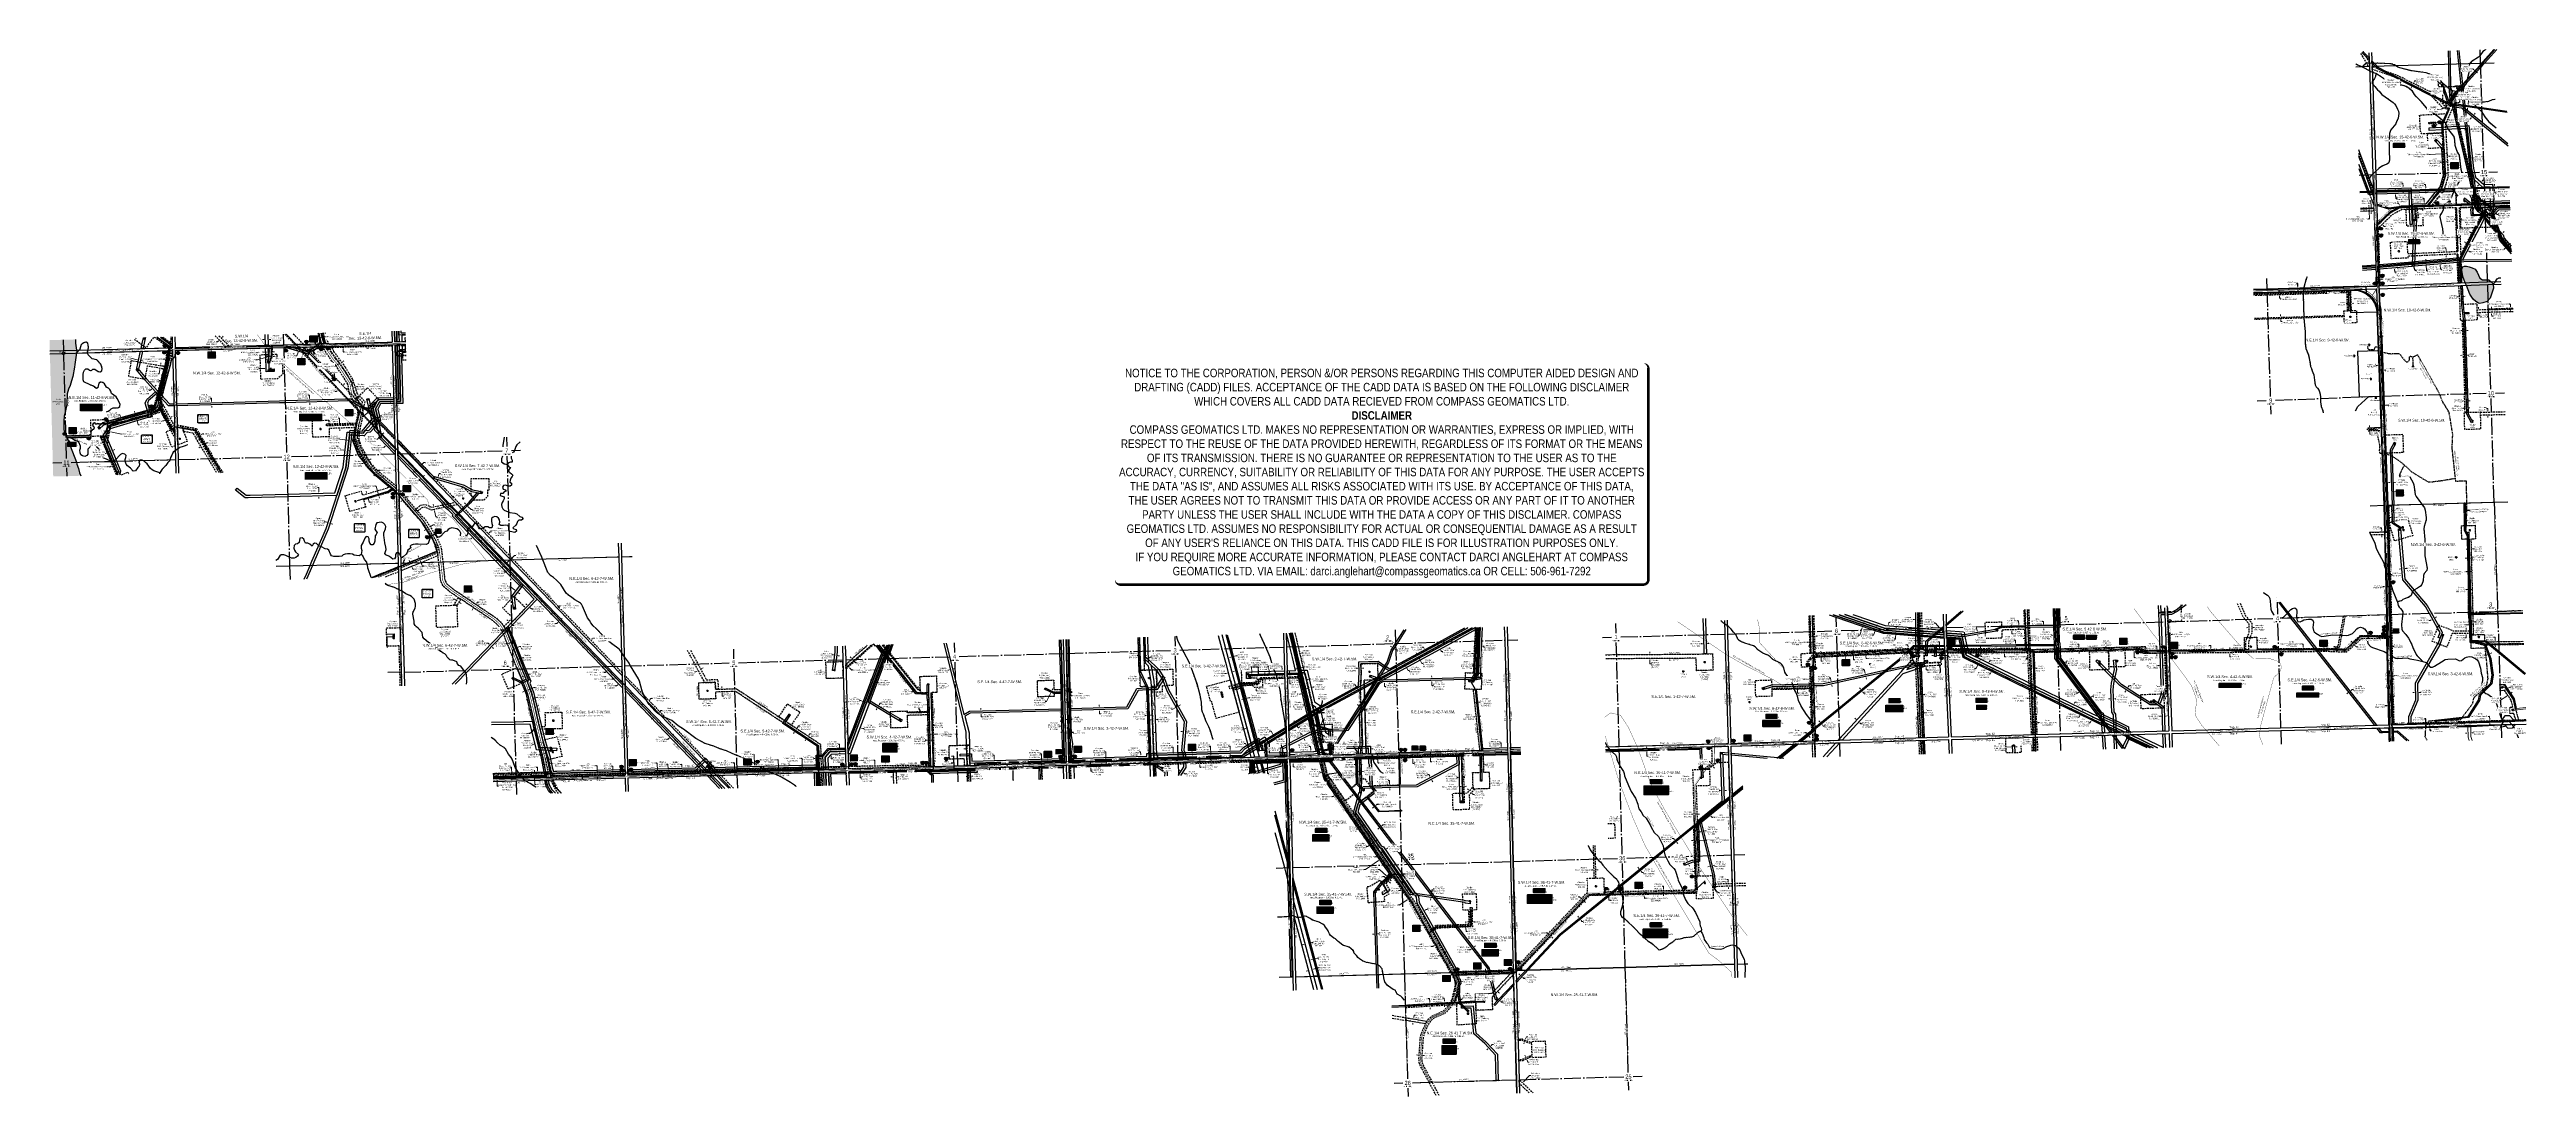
# Model space of a CAD drawing. Extents: x 632269 to 650517, y 5825252 to 5832959.
import ezdxf
from ezdxf.enums import TextEntityAlignment as Align

# ---------------------------------------------------------------- set-up
doc = ezdxf.new("R2010")
doc.units = 0
doc.header["$LTSCALE"] = 5
doc.header["$PDMODE"] = 35
doc.header["$PDSIZE"] = 10
for name, pattern in [('0', [1, 1, 0]), ('CENTERLINEX3', [5, 2.5, -1, 0.5, -1]), ('DASHDOT2', [12.7, 6.35, -3.175, 0, -3.175]), ('foc-ACCESSROAD', [3.75, 2.5, -1.25]), ('foc-FLOWLINE', [3.75, 2.5, -1.25]), ('foc-QUARTERLINE', [33, 25, -3, 2, -3]), ('foc-WHEELTRACKS', [2, 0.4, -1.6]), ('POWERLINE5', [7.8, 2.4, -0.6, 0.6, -0.6, 0.6, -0.6, 2.4]), ('UG_PIPE', [1.875, 1.25, -0.625])]:
    doc.linetypes.add(name, pattern=pattern)
doc.layers.get('Defpoints').update_dxf_attribs({"color": 9})
for name, color, linetype in [('10', 1, 'Continuous'), ('35', 37, 'Continuous'), ('9', 3, 'Continuous'), ('AS-OWNER', 7, 'Continuous'), ('AS-PIPE-UG', 44, 'UG_PIPE'), ('AS-PIPE-UG-T', 44, 'Continuous'), ('AS-POWER', 104, 'foc-POWER'), ('AS-POWER-EXISTING', 72, 'POWERLINE5'), ('AS-POWER-EXISTING-ANC', 72, 'Continuous'), ('AS-POWER-T', 104, 'Continuous'), ('AS-RESIDENCE', 14, 'Continuous'), ('AS-ROADS', 254, 'Continuous'), ('AS-TELUS', 224, 'foc-TEL'), ('AS-WILDLIFE', 131, 'DASHDOT2'), ('C-AR', 13, 'foc-ACCESSROAD'), ('C-FLOWLINE', 13, 'foc-FLOWLINE'), ('C-RW', 13, 'Continuous'), ('C-SYMBOL', 7, 'Continuous'), ('C-WS', 13, 'foc-ACCESSROAD'), ('C-WS-S', 8, 'Continuous'), ('CG-NOTES', 7, 'Continuous'), ('CTW', 7, 'Continuous'), ('D-TXT', 6, 'Continuous'), ('DETAIL-T', 7, 'Continuous'), ('F-AR', 190, 'foc-ACCESSROAD'), ('F-EZE', 190, 'foc-FLOWLINE'), ('F-FLOWLINE', 190, 'foc-FLOWLINE'), ('F-RW', 190, 'Continuous'), ('F-VCE', 190, 'foc-FLOWLINE'), ('F-WS', 190, 'foc-ACCESSROAD'), ('F-WS-S', 8, 'Continuous'), ('GRL', 7, 'Continuous'), ('L-AREAREQUIRED', 7, 'Continuous'), ('L-ROAD-T', 7, 'Continuous'), ('L-SEC', 7, 'Continuous'), ('L-SECLBL', 7, 'Continuous'), ('L-SECQ', 8, 'foc-QUARTERLINE'), ('L-TITLEDB', 4, 'Continuous'), ('L-TITLEDB-T', 4, 'Continuous'), ('P-CROSSINGS', 250, 'Continuous'), ('P-PROPOSED-WL1', 10, 'Continuous'), ('P-STATION', 7, 'Continuous'), ('RRD', 7, 'Continuous'), ('T-BUSH', 110, '0'), ('T-WATER', 160, 'Continuous'), ('T-WATER-H', 133, 'Continuous'), ('T-WATER-P3', 160, 'foc-WHEELTRACKS'), ('T-WATER-T', 170, 'Continuous')]:
    doc.layers.add(name, color=color, linetype=linetype)
doc.layers.add('AS-FMA BOUNDARY', color=7, linetype='CENTERLINEX3', true_color=0x008f47, transparency=0.7)
doc.layers.add('AS-TRAPPER BOUNDARY', color=7, linetype='CENTERLINEX3', true_color=0xb85c00, transparency=0.6)
for name, color, linetype, true_color in [('AS-FMA-T', 7, 'Continuous', 0x00b386), ('AS-TRAPPER-T', 7, 'Continuous', 0xc26100), ('P-PROPOSED-WL2', 7, 'Continuous', 0x05c1ff), ('P-PROPOSED-WL3', 92, 'Continuous', 0x00bd00), ('P-PROPOSED-WL4', 7, 'Continuous', 0x5b5bc8)]:
    doc.layers.add(name, color=color, linetype=linetype, true_color=true_color)
for name, color, linetype, lineweight in [('AS-GENERAL', 48, 'Continuous', 18), ('C-AR-T', 13, 'Continuous', 9), ('C-FLOWLINE-T', 13, 'Continuous', 9), ('C-RW-T', 13, 'Continuous', 9), ('C-WS-T', 13, 'Continuous', 9), ('F-AR-T', 190, 'Continuous', 9), ('F-EZE-T', 190, 'Continuous', 9), ('F-FLOWLINE-T', 190, 'Continuous', 9), ('F-RW-T', 190, 'Continuous', 9), ('F-VCE-T', 190, 'Continuous', 9), ('F-WS-T', 190, 'Continuous', 9), ('T-TEXT', 48, 'Continuous', 18)]:
    doc.layers.add(name, color=color, linetype=linetype, lineweight=lineweight)
doc.layers.add('DISCLAIMER', color=7, linetype='Continuous', plot=False)
doc.styles.add('100L', font='ARIALN.TTF', dxfattribs={"height": 11})
doc.styles.add('175L', font='ARIALN.TTF', dxfattribs={"height": 20})
doc.styles.add('240', font='ARIALN.TTF', dxfattribs={"height": 30})
doc.styles.add('80', font='ARIALN.TTF', dxfattribs={"height": 10})
doc.styles.add('80CG', font='ARIALN.TTF', dxfattribs={"height": 10})
doc.styles.add('80L', font='ARIALN.TTF', dxfattribs={"height": 10})
doc.styles.add('80LS', font='ARIALNI.TTF', dxfattribs={"height": 10})
doc.styles.add('BOLD', font='ARIALNB.TTF')
doc.styles.add('Crossing', font='ARIALN.TTF', dxfattribs={"height": 10})
doc.styles.add('foc-LtypeFont', font='ARIALN.TTF', dxfattribs={"height": 7.35})
doc.styles.add('HRV', font='ARIALN.TTF', dxfattribs={"height": 3})
doc.styles.add('SIMPLEX', font='ARIALN.TTF')
doc.linetypes.add('foc-POWER', pattern='A,6,-1,["P",foc-LtypeFont,S=0.2,R=0,X=-0.625,Y=-0.75],-1.24,4', length=12.24)
doc.linetypes.add('foc-POWER-NOLINE', pattern='A,0,-4,["P",foc-LtypeFont,S=0.2,R=0,X=-0.625,Y=-0.75],-8.24', length=12.24)
doc.linetypes.add('foc-TEL', pattern='A,2,-1,["T",foc-LtypeFont,S=0.2,R=0,X=-0.425,Y=-0.75],-1.24,8', length=12.24)
doc.linetypes.add('foc-TEL-NOLINE', pattern='A,0,-2,["T",foc-LtypeFont,S=0.2,R=0,X=-0.425,Y=-0.75],-10.24', length=12.24)
doc.linetypes.add('foc-TOPO-flowdirection-NOLINE', pattern='A,0,[">",foc-LtypeFont,S=0.3,R=0,X=0,Y=-0.945],-20,[">",foc-LtypeFont,S=0.3,R=0,X=0,Y=-0.945],0', length=20)
doc.dimstyles.new('Compass 5 000', dxfattribs={"dimscale": 5, "dimtxt": 9, "dimasz": 2, "dimexe": 0.2, "dimexo": 0.0625, "dimgap": 0.5, "dimtad": 0, "dimtih": 1, "dimtoh": 1, "dimzin": 0, "dimdsep": 46, "dimtxsty": '80CG', "dimcen": 0.1, "dimse1": 1, "dimse2": 1, "dimclrd": 256, "dimclrt": 256, "dimaunit": 1, "dimadec": 4, "dimazin": 0, "dimtfac": 0.06, "dimtofl": 0, "dimtmove": 0, "dimatfit": 1, "dimfxl": 0.2, "dimtolj": 1, "dimtzin": 0, "dimlwd": -1, "dimarcsym": 0})

# ---------------------------------------------------------------- blocks, each defined once
blk = doc.blocks.new('L-SECLBL')
at = {"layer": '9', "color": 7}
for p, q in [((-5, -28), (-12, -28)), ((21, -28), (13, -28))]:
    blk.add_line(p, q, dxfattribs=at)
at = {"layer": '10', "color": 2, "style": 'SIMPLEX'}
blk.add_attdef('SEC', text='', height=30, dxfattribs=at).set_placement((0, 0), align=Align.MIDDLE)
at = {"layer": '10', "color": 5, "style": '80L'}
blk.add_attdef('TWP', text='', height=9.5, dxfattribs=at).set_placement((-14, -27), align=Align.MIDDLE_RIGHT)
blk.add_attdef('RGE', text='', height=9.5, dxfattribs=at).set_placement((4, -27), align=Align.MIDDLE_CENTER)
blk.add_attdef('MER', text='', height=9.5, dxfattribs=at).set_placement((23, -27), align=Align.MIDDLE_LEFT)
blk = doc.blocks.new('label_road_undeveloped')
at = {"layer": 'L-ROAD-T', "style": '80L'}
blk.add_text('Government Road Allowance', height=10, dxfattribs=at).set_placement((0, 0), align=Align.MIDDLE_CENTER)
at = {"layer": 'T-TEXT', "style": '80LS'}
blk.add_text('(Undeveloped)', height=10, dxfattribs=at).set_placement((-154, 0), align=Align.MIDDLE_CENTER)
blk = doc.blocks.new('label_road_hggr')
at = {"layer": 'L-ROAD-T', "style": '80L'}
blk.add_text('Government Road Allowance', height=10, dxfattribs=at).set_placement((0, 0), align=Align.MIDDLE_CENTER)
at = {"layer": 'T-TEXT', "style": '80LS'}
blk.add_text('(High Grade Gravel)', height=10, dxfattribs=at).set_placement((-140, 0), align=Align.MIDDLE_CENTER)
blk = doc.blocks.new('*D383')
at = {"layer": 'C-AR-T', "transparency": 16777216}
for p, q in [((633112, 5830225), (633102, 5830225)), ((633120, 5830230), (633112, 5830225)), ((633165, 5830254), (633173, 5830259))]:
    blk.add_line(p, q, dxfattribs=at)
for points in [[(633120, 5830231), (633121, 5830228), (633129, 5830235)], [(633164, 5830255), (633165, 5830252), (633156, 5830249)]]:
    blk.add_solid(points, dxfattribs=at)
at = {"layer": 'Defpoints', "color": 0, "transparency": 16777216}
for p in [(633127, 5830238), (633129, 5830235), (633154, 5830253)]:
    blk.add_point(p, dxfattribs=at)
at = {"layer": 'C-AR-T', "transparency": 16777216, "insert": (633051, 5830225), "char_height": 10, "width": 483.58, "attachment_point": 5, "style": '80CG'}
blk.add_mtext('\\A1;Obsidian\\PVariable Width A/R\\PLOC 241149', dxfattribs=at)
blk = doc.blocks.new('*D384')
at = {"layer": 'C-AR-T', "transparency": 16777216}
for p, q in [((632897, 5830287), (632895, 5830297)), ((632911, 5830239), (632922, 5830197)), ((632922, 5830197), (632932, 5830197))]:
    blk.add_line(p, q, dxfattribs=at)
for points in [[(632899, 5830287), (632896, 5830287), (632900, 5830277)], [(632912, 5830239), (632909, 5830238), (632908, 5830248)]]:
    blk.add_solid(points, dxfattribs=at)
at = {"layer": 'Defpoints', "color": 0, "transparency": 16777216}
for p in [(632753, 5830237), (632900, 5830277), (632761, 5830208)]:
    blk.add_point(p, dxfattribs=at)
at = {"layer": 'C-AR-T', "transparency": 16777216, "insert": (632967, 5830197), "char_height": 10, "width": 452.27, "attachment_point": 5, "style": '80CG'}
blk.add_mtext('\\A1;Obsidian\\P30.18 A/R\\PLOC 250432', dxfattribs=at)
blk = doc.blocks.new('*D385')
at = {"layer": 'C-AR-T', "transparency": 16777216}
for p, q in [((632649, 5830062), (632639, 5830062)), ((632662, 5830067), (632649, 5830062)), ((632694, 5830081), (632703, 5830085))]:
    blk.add_line(p, q, dxfattribs=at)
for points in [[(632661, 5830069), (632663, 5830066), (632671, 5830071)], [(632694, 5830082), (632695, 5830079), (632685, 5830077)]]:
    blk.add_solid(points, dxfattribs=at)
at = {"layer": 'C-AR-T', "transparency": 16777216, "insert": (632604, 5830062), "char_height": 10, "attachment_point": 5, "style": '80CG', "bg_fill": 3, "box_fill_scale": 1.1, "bg_fill_color": 256, "bg_fill_true_color": 13158600, "bg_fill_transparency": 0}
blk.add_mtext('\\A1;Obsidian\\P15.00 A/R\\PMSL 840516', dxfattribs=at)
at = {"layer": 'Defpoints', "color": 0, "transparency": 16777216}
for p in [(632670, 5830074), (632671, 5830071), (632684, 5830079)]:
    blk.add_point(p, dxfattribs=at)
blk = doc.blocks.new('*D386')
at = {"layer": 'C-AR-T', "transparency": 16777216}
for p, q in [((633420, 5830058), (633428, 5830063)), ((633428, 5830063), (633438, 5830063)), ((633376, 5830032), (633368, 5830027))]:
    blk.add_line(p, q, dxfattribs=at)
for points in [[(633419, 5830059), (633421, 5830056), (633411, 5830053)], [(633376, 5830033), (633377, 5830030), (633385, 5830037)]]:
    blk.add_solid(points, dxfattribs=at)
at = {"layer": 'Defpoints', "color": 0, "transparency": 16777216}
for p in [(633411, 5830053), (633398, 5830016), (633424, 5830032)]:
    blk.add_point(p, dxfattribs=at)
at = {"layer": 'C-AR-T', "transparency": 16777216, "insert": (633473, 5830063), "char_height": 10, "attachment_point": 5, "style": '80CG'}
blk.add_mtext('\\A1;Obsidian\\P30.48 A/R\\PLOC 240529', dxfattribs=at)
blk = doc.blocks.new('*D387')
at = {"layer": 'C-RW-T', "transparency": 16777216}
for p, q in [((632788, 5830270), (632778, 5830270)), ((632791, 5830258), (632788, 5830270)), ((632801, 5830224), (632803, 5830214))]:
    blk.add_line(p, q, dxfattribs=at)
for points in [[(632793, 5830258), (632790, 5830257), (632794, 5830248)], [(632802, 5830224), (632799, 5830223), (632798, 5830234)]]:
    blk.add_solid(points, dxfattribs=at)
at = {"layer": 'Defpoints', "color": 0, "transparency": 16777216}
for p in [(632794, 5830248), (632863, 5830267), (632867, 5830253)]:
    blk.add_point(p, dxfattribs=at)
at = {"layer": 'C-RW-T', "transparency": 16777216, "insert": (632739, 5830270), "char_height": 10, "attachment_point": 5, "style": '80CG'}
blk.add_mtext('\\A1;Obsidian\\P15.00 P/L R/W\\PPLA 250264', dxfattribs=at)
blk = doc.blocks.new('*D388')
at = {"layer": 'Defpoints', "color": 0, "transparency": 16777216}
for p in [(633366, 5830102), (633379, 5830121), (633384, 5830111)]:
    blk.add_point(p, dxfattribs=at)
at = {"layer": 'F-EZE-T', "transparency": 16777216}
for p, q in [((633352, 5830106), (633344, 5830101)), ((633387, 5830125), (633396, 5830130)), ((633396, 5830130), (633406, 5830130))]:
    blk.add_line(p, q, dxfattribs=at)
for points in [[(633352, 5830108), (633353, 5830105), (633361, 5830111)], [(633387, 5830127), (633388, 5830124), (633379, 5830121)]]:
    blk.add_solid(points, dxfattribs=at)
at = {"layer": 'F-EZE-T', "transparency": 16777216, "insert": (633466, 5830130), "char_height": 10, "attachment_point": 5, "style": '80CG'}
blk.add_mtext('\\A1;Fortis\\P20.00 Power Line R/W\\PEZE 140271', dxfattribs=at)
blk = doc.blocks.new('*D389')
at = {"layer": 'Defpoints', "color": 0, "transparency": 16777216}
for p in [(632690, 5830151), (632709, 5830148), (632709, 5830145)]:
    blk.add_point(p, dxfattribs=at)
at = {"layer": 'F-EZE-T', "transparency": 16777216}
for p, q in [((632679, 5830151), (632669, 5830152)), ((632719, 5830144), (632798, 5830129))]:
    blk.add_line(p, q, dxfattribs=at)
for points in [[(632680, 5830152), (632679, 5830149), (632689, 5830149)], [(632719, 5830145), (632718, 5830142), (632709, 5830145)]]:
    blk.add_solid(points, dxfattribs=at)
at = {"layer": 'F-EZE-T', "transparency": 16777216, "insert": (632857, 5830129), "char_height": 10, "attachment_point": 5, "style": '80CG'}
blk.add_mtext('\\A1;Fortis\\P20.00 Power Line R/W\\PEZE 140271', dxfattribs=at)
blk = doc.blocks.new('*D390')
at = {"layer": 'F-RW-T', "transparency": 16777216}
for p, q in [((632680, 5829986), (632670, 5829986)), ((632707, 5829998), (632680, 5829986)), ((632739, 5830011), (632749, 5830015))]:
    blk.add_line(p, q, dxfattribs=at)
for points in [[(632707, 5829999), (632708, 5829996), (632716, 5830001)], [(632739, 5830013), (632740, 5830010), (632730, 5830007)]]:
    blk.add_solid(points, dxfattribs=at)
at = {"layer": 'F-RW-T', "transparency": 16777216, "insert": (632631, 5829986), "char_height": 10, "attachment_point": 5, "style": '80CG', "bg_fill": 3, "box_fill_scale": 1.1, "bg_fill_color": 256, "bg_fill_true_color": 13158600, "bg_fill_transparency": 0}
blk.add_mtext('\\A1;Vermilion\\P15.00 P/L R/W\\PPlan 074 0992\\PPLA 060159', dxfattribs=at)
at = {"layer": 'Defpoints', "color": 0, "transparency": 16777216}
for p in [(632714, 5830008), (632727, 5830014), (632730, 5830007)]:
    blk.add_point(p, dxfattribs=at)
blk = doc.blocks.new('*D391')
at = {"layer": 'Defpoints', "color": 0, "transparency": 16777216}
for p in [(632998, 5830497), (633009, 5830508), (633028, 5830464)]:
    blk.add_point(p, dxfattribs=at)
at = {"layer": 'F-RW-T', "transparency": 16777216}
for p, q in [((633013, 5830451), (633003, 5830451)), ((633021, 5830458), (633013, 5830451)), ((633047, 5830481), (633054, 5830488))]:
    blk.add_line(p, q, dxfattribs=at)
for points in [[(633019, 5830459), (633022, 5830456), (633028, 5830464)], [(633045, 5830482), (633048, 5830480), (633039, 5830474)]]:
    blk.add_solid(points, dxfattribs=at)
at = {"layer": 'F-RW-T', "transparency": 16777216, "insert": (632964, 5830451), "char_height": 10, "attachment_point": 5, "style": '80CG'}
blk.add_mtext('\\A1;Vermilion\\P15.00 P/L R/W\\PPlan 152 1403\\PPLA 053968', dxfattribs=at)
blk = doc.blocks.new('*D392')
at = {"layer": 'Defpoints', "color": 0, "transparency": 16777216}
for p in [(632925, 5830674), (632929, 5830692), (632944, 5830689)]:
    blk.add_point(p, dxfattribs=at)
at = {"layer": 'F-RW-T', "transparency": 16777216}
for p, q in [((632915, 5830676), (632867, 5830687)), ((632950, 5830669), (632959, 5830666))]:
    blk.add_line(p, q, dxfattribs=at)
for points in [[(632916, 5830678), (632915, 5830674), (632925, 5830674)], [(632950, 5830670), (632949, 5830667), (632940, 5830671)]]:
    blk.add_solid(points, dxfattribs=at)
at = {"layer": 'F-RW-T', "transparency": 16777216, "insert": (632827, 5830687), "char_height": 10, "attachment_point": 5, "style": '80CG'}
blk.add_mtext('\\A1;Vermilion\\P15.00 P/L R/W\\PPlan 072 0659\\PPLA 054612', dxfattribs=at)
blk = doc.blocks.new('*D393')
at = {"layer": 'Defpoints', "color": 0, "transparency": 16777216}
for p in [(633462, 5830359), (633463, 5830344), (633464, 5830359)]:
    blk.add_point(p, dxfattribs=at)
at = {"layer": 'F-RW-T', "transparency": 16777216}
for p, q in [((633463, 5830394), (633453, 5830394)), ((633463, 5830369), (633463, 5830394)), ((633464, 5830334), (633465, 5830324))]:
    blk.add_line(p, q, dxfattribs=at)
for points in [[(633465, 5830369), (633462, 5830369), (633464, 5830359)], [(633466, 5830334), (633463, 5830334), (633464, 5830344)]]:
    blk.add_solid(points, dxfattribs=at)
at = {"layer": 'F-RW-T', "transparency": 16777216, "insert": (633414, 5830394), "char_height": 10, "attachment_point": 5, "style": '80CG'}
blk.add_mtext('\\A1;Vermilion\\P15.00 P/L R/W\\PPlan 152 1403\\PPLA 053968', dxfattribs=at)
blk = doc.blocks.new('*D394')
at = {"layer": 'Defpoints', "color": 0, "transparency": 16777216}
for p in [(632690, 5830000), (632699, 5830004), (632734, 5829895)]:
    blk.add_point(p, dxfattribs=at)
at = {"layer": 'F-VCE-T', "transparency": 16777216}
for p, q in [((632715, 5829888), (632705, 5829888)), ((632724, 5829892), (632715, 5829888)), ((632752, 5829903), (632761, 5829907))]:
    blk.add_line(p, q, dxfattribs=at)
for points in [[(632724, 5829893), (632725, 5829890), (632734, 5829895)], [(632751, 5829905), (632753, 5829902), (632743, 5829899)]]:
    blk.add_solid(points, dxfattribs=at)
at = {"layer": 'F-VCE-T', "transparency": 16777216, "insert": (632627, 5829888), "char_height": 10, "attachment_point": 5, "style": '80CG'}
blk.add_mtext('\\A1;Fortis\\P10.00 Vegetation Control R/W\\PEZE 870543', dxfattribs=at)
blk = doc.blocks.new('*D395')
at = {"layer": 'Defpoints', "color": 0, "transparency": 16777216}
for p in [(633128, 5830681), (633128, 5830677), (633134, 5830680)]:
    blk.add_point(p, dxfattribs=at)
at = {"layer": 'F-VCE-T', "transparency": 16777216}
for p, q in [((633118, 5830679), (633104, 5830681)), ((633144, 5830675), (633154, 5830674))]:
    blk.add_line(p, q, dxfattribs=at)
for points in [[(633118, 5830680), (633118, 5830677), (633128, 5830677)], [(633144, 5830677), (633143, 5830674), (633134, 5830677)]]:
    blk.add_solid(points, dxfattribs=at)
at = {"layer": 'F-VCE-T', "transparency": 16777216, "insert": (633029, 5830681), "char_height": 10, "attachment_point": 5, "style": '80CG'}
blk.add_mtext('\\A1;Fortis\\P6.00 Vegetation Control R/W\\PEZE 880282', dxfattribs=at)
blk = doc.blocks.new('*D396')
at = {"layer": 'Defpoints', "color": 0, "transparency": 16777216}
for p in [(633056, 5830618), (633059, 5830637), (633082, 5830613)]:
    blk.add_point(p, dxfattribs=at)
at = {"layer": 'F-WS-T', "transparency": 16777216}
for p, q in [((633081, 5830603), (633076, 5830573)), ((633088, 5830643), (633089, 5830653)), ((633076, 5830573), (633066, 5830573))]:
    blk.add_line(p, q, dxfattribs=at)
for points in [[(633079, 5830603), (633082, 5830603), (633082, 5830613)], [(633086, 5830643), (633089, 5830642), (633086, 5830633)]]:
    blk.add_solid(points, dxfattribs=at)
at = {"layer": 'F-WS-T', "transparency": 16777216, "insert": (633031, 5830573), "char_height": 10, "attachment_point": 5, "style": '80CG'}
blk.add_mtext('\\A1;Vermilion\\P20.00 A/R\\PMSL 052548', dxfattribs=at)
blk = doc.blocks.new('GAS')
h = blk.add_hatch(color=255)
h.dxf.hatch_style = 1
edge = h.paths.add_edge_path()
edge.add_arc((0, 0), 0.9, 0, 360)
for p, q in [((-0.8, 0), (-1.6, 0)), ((-0.6, 0.6), (-1.1, 1.1)), ((0, 0.8), (0, 1.6)), ((0.6, 0.6), (1.1, 1.1)), ((1.6, 0), (0.8, 0)), ((-0.6, -0.6), (-1.1, -1.1)), ((0, -0.8), (0, -1.6)), ((1.1, -1.1), (0.6, -0.6))]:
    blk.add_line(p, q)
blk.add_circle((0, 0), 0.8)
blk = doc.blocks.new('HRV')
blk.add_lwpolyline([(-35, 32), (37, 32), (37, -26, -0.414214), (32, -31), (-40, -31), (-40, 27, -0.414214)], format="xyb", close=True)
at = {"const_width": 5, "flags": 128}
blk.add_lwpolyline([(-35, -33), (32, -33, 0.414214), (40, -26), (40, 27)], format="xyb", dxfattribs=at)
at = {"style": '80L'}
blk.add_text('SUBJECT TO', height=9.5, dxfattribs=at).set_placement((-2, 13), align=Align.BOTTOM_CENTER)
blk.add_attdef('(N.W.1/4 00)', text='', height=7.12, dxfattribs=at).set_placement((-2, -24), align=Align.BOTTOM_CENTER)
at = {"layer": 'CTW', "color": 3, "style": 'HRV'}
blk.add_text('HRV', height=15, dxfattribs=at).set_placement((-11, 0), align=Align.MIDDLE_CENTER)
blk.add_attdef('0', text='', height=15, dxfattribs=at).set_placement((18, 0), align=Align.MIDDLE_CENTER)
blk = doc.blocks.new('*D398')
at = {"layer": 'Defpoints', "color": 0, "transparency": 16777216}
for p in [(641083, 5827996), (641092, 5827964), (641113, 5828004)]:
    blk.add_point(p, dxfattribs=at)
at = {"layer": 'F-RW-T', "transparency": 16777216}
for p, q in [((641067, 5827957), (641057, 5827957)), ((641082, 5827961), (641067, 5827957)), ((641131, 5827974), (641141, 5827977))]:
    blk.add_line(p, q, dxfattribs=at)
for points in [[(641082, 5827963), (641083, 5827960), (641092, 5827964)], [(641131, 5827976), (641131, 5827973), (641121, 5827972)]]:
    blk.add_solid(points, dxfattribs=at)
at = {"layer": 'F-RW-T', "transparency": 16777216, "insert": (641018, 5827957), "char_height": 10, "attachment_point": 5, "style": '80CG'}
blk.add_mtext('\\A1;NGTL\\P30.48 P/L R/W\\PPlan 1267 MC\\PDPL 448', dxfattribs=at)
blk = doc.blocks.new('*D399')
at = {"layer": 'Defpoints', "color": 0, "transparency": 16777216}
for p in [(641520, 5826373), (641549, 5826381), (641549, 5826381)]:
    blk.add_point(p, dxfattribs=at)
at = {"layer": 'F-RW-T', "transparency": 16777216}
for p, q in [((641510, 5826370), (641501, 5826367)), ((641559, 5826383), (641569, 5826386)), ((641569, 5826386), (641579, 5826386))]:
    blk.add_line(p, q, dxfattribs=at)
for points in [[(641510, 5826372), (641511, 5826368), (641520, 5826373)], [(641559, 5826385), (641559, 5826382), (641549, 5826381)]]:
    blk.add_solid(points, dxfattribs=at)
at = {"layer": 'F-RW-T', "transparency": 16777216, "insert": (641618, 5826386), "char_height": 10, "attachment_point": 5, "style": '80CG'}
blk.add_mtext('\\A1;NGTL\\P30.48 P/L R/W\\PPlan 1149 MC\\PDPL 473', dxfattribs=at)
blk = doc.blocks.new('*D400')
at = {"layer": 'Defpoints', "color": 0, "transparency": 16777216}
for p in [(641581, 5826263), (641588, 5826265), (641588, 5826265)]:
    blk.add_point(p, dxfattribs=at)
at = {"layer": 'F-RW-T', "transparency": 16777216}
for p, q in [((641571, 5826261), (641562, 5826258)), ((641598, 5826268), (641608, 5826270)), ((641608, 5826270), (641618, 5826270))]:
    blk.add_line(p, q, dxfattribs=at)
for points in [[(641571, 5826262), (641572, 5826259), (641581, 5826263)], [(641598, 5826269), (641598, 5826266), (641588, 5826265)]]:
    blk.add_solid(points, dxfattribs=at)
at = {"layer": 'F-RW-T', "transparency": 16777216, "insert": (641655, 5826270), "char_height": 10, "attachment_point": 5, "style": '80CG'}
blk.add_mtext('\\A1;NGTL\\P7.62 P/L R/W\\PPlan 3168 TR\\PDPL 4697', dxfattribs=at)
blk = doc.blocks.new('*D401')
at = {"layer": 'Defpoints', "color": 0, "transparency": 16777216}
for p in [(640983, 5828483), (640989, 5828490), (640991, 5828485)]:
    blk.add_point(p, dxfattribs=at)
at = {"layer": 'F-RW-T', "transparency": 16777216}
for p, q in [((640972, 5828485), (640963, 5828483)), ((640999, 5828493), (641010, 5828496)), ((641010, 5828496), (641020, 5828496))]:
    blk.add_line(p, q, dxfattribs=at)
for points in [[(640972, 5828487), (640973, 5828484), (640982, 5828488)], [(640999, 5828494), (640999, 5828491), (640989, 5828490)]]:
    blk.add_solid(points, dxfattribs=at)
at = {"layer": 'F-RW-T', "transparency": 16777216, "insert": (641057, 5828496), "char_height": 10, "attachment_point": 5, "style": '80CG'}
blk.add_mtext('\\A1;NGTL\\P7.62 P/L R/W\\PPlan 3197 TR\\PDPL 4719', dxfattribs=at)
blk = doc.blocks.new('*D402')
at = {"layer": 'Defpoints', "color": 0, "transparency": 16777216}
for p in [(650092, 5828985), (650092, 5828983), (650099, 5828984)]:
    blk.add_point(p, dxfattribs=at)
at = {"layer": 'F-RW-T', "transparency": 16777216}
for p, q in [((650082, 5828985), (650072, 5828984)), ((650109, 5828985), (650119, 5828985))]:
    blk.add_line(p, q, dxfattribs=at)
for points in [[(650082, 5828986), (650082, 5828983), (650092, 5828985)], [(650109, 5828987), (650109, 5828984), (650099, 5828985)]]:
    blk.add_solid(points, dxfattribs=at)
at = {"layer": 'F-RW-T', "transparency": 16777216, "insert": (650036, 5828984), "char_height": 10, "attachment_point": 5, "style": '80CG'}
blk.add_mtext('\\A1;Rocky\\P7.32 P/L R/W\\PDPL 900624', dxfattribs=at)
blk = doc.blocks.new('*D403')
at = {"layer": 'Defpoints', "color": 0, "transparency": 16777216}
for p in [(650236, 5828509), (650237, 5828507), (650243, 5828512)]:
    blk.add_point(p, dxfattribs=at)
at = {"layer": 'F-RW-T', "transparency": 16777216}
for p, q in [((650218, 5828500), (650208, 5828500)), ((650227, 5828503), (650218, 5828500)), ((650253, 5828513), (650262, 5828517))]:
    blk.add_line(p, q, dxfattribs=at)
for points in [[(650227, 5828505), (650228, 5828502), (650237, 5828507)], [(650252, 5828515), (650253, 5828511), (650243, 5828510)]]:
    blk.add_solid(points, dxfattribs=at)
at = {"layer": 'F-RW-T', "transparency": 16777216, "insert": (650172, 5828500), "char_height": 10, "attachment_point": 5, "style": '80CG'}
blk.add_mtext('\\A1;Rocky\\P7.32 P/L R/W\\PDPL 900624', dxfattribs=at)
blk = doc.blocks.new('*D404')
at = {"layer": 'Defpoints', "color": 0, "transparency": 16777216}
for p in [(635480, 5829330), (635501, 5829395), (635524, 5829372)]:
    blk.add_point(p, dxfattribs=at)
at = {"layer": 'F-EZE-T', "transparency": 16777216}
for p, q in [((635451, 5829346), (635443, 5829339)), ((635509, 5829402), (635516, 5829409)), ((635516, 5829409), (635526, 5829409))]:
    blk.add_line(p, q, dxfattribs=at)
for points in [[(635449, 5829348), (635452, 5829345), (635458, 5829353)], [(635508, 5829404), (635510, 5829401), (635501, 5829395)]]:
    blk.add_solid(points, dxfattribs=at)
at = {"layer": 'F-EZE-T', "transparency": 16777216, "insert": (635585, 5829409), "char_height": 10, "attachment_point": 5, "style": '80CG'}
blk.add_mtext('\\A1;Altalink\\P60.72 Power Line R/W\\PPlan 6245 MC\\PEZE 1834', dxfattribs=at)
blk = doc.blocks.new('*D405')
at = {"layer": 'F-EZE-T', "transparency": 16777216}
for p, q in [((636265, 5828618), (636272, 5828625)), ((636272, 5828625), (636282, 5828625)), ((636206, 5828562), (636199, 5828555))]:
    blk.add_line(p, q, dxfattribs=at)
for points in [[(636263, 5828619), (636266, 5828616), (636257, 5828611)], [(636205, 5828563), (636208, 5828560), (636214, 5828568)]]:
    blk.add_solid(points, dxfattribs=at)
at = {"layer": 'F-EZE-T', "transparency": 16777216, "insert": (636341, 5828625), "char_height": 10, "attachment_point": 5, "style": '80CG', "bg_fill": 3, "box_fill_scale": 1.1, "bg_fill_color": 256, "bg_fill_true_color": 13158600, "bg_fill_transparency": 0}
blk.add_mtext('\\A1;Altalink\\P60.72 Power Line R/W\\PEZE 1834', dxfattribs=at)
at = {"layer": 'Defpoints', "color": 0, "transparency": 16777216}
for p in [(636257, 5828611), (636249, 5828531), (636293, 5828573)]:
    blk.add_point(p, dxfattribs=at)
blk = doc.blocks.new('*D406')
at = {"layer": 'Defpoints', "color": 0, "transparency": 16777216}
for p in [(636459, 5828401), (636416, 5828359), (636435, 5828339)]:
    blk.add_point(p, dxfattribs=at)
at = {"layer": 'F-EZE-T', "transparency": 16777216}
for p, q in [((636420, 5828325), (636410, 5828325)), ((636428, 5828332), (636420, 5828325)), ((636486, 5828388), (636493, 5828395))]:
    blk.add_line(p, q, dxfattribs=at)
for points in [[(636427, 5828333), (636429, 5828331), (636435, 5828339)], [(636485, 5828389), (636487, 5828387), (636479, 5828381)]]:
    blk.add_solid(points, dxfattribs=at)
at = {"layer": 'F-EZE-T', "transparency": 16777216, "insert": (636351, 5828325), "char_height": 10, "attachment_point": 5, "style": '80CG'}
blk.add_mtext('\\A1;Altalink\\P60.72 Power Line R/W\\PEZE 1834', dxfattribs=at)
blk = doc.blocks.new('*D407')
at = {"layer": 'Defpoints', "color": 0, "transparency": 16777216}
for p in [(636665, 5828101), (636684, 5828168), (636708, 5828143)]:
    blk.add_point(p, dxfattribs=at)
at = {"layer": 'F-EZE-T', "transparency": 16777216}
for p, q in [((636633, 5828119), (636626, 5828112)), ((636691, 5828175), (636698, 5828182)), ((636698, 5828182), (636708, 5828182))]:
    blk.add_line(p, q, dxfattribs=at)
for points in [[(636632, 5828120), (636634, 5828118), (636640, 5828126)], [(636690, 5828176), (636692, 5828174), (636684, 5828168)]]:
    blk.add_solid(points, dxfattribs=at)
at = {"layer": 'F-EZE-T', "transparency": 16777216, "insert": (636768, 5828182), "char_height": 10, "attachment_point": 5, "style": '80CG'}
blk.add_mtext('\\A1;Altalink\\P60.72 Power Line R/W\\PEZE 1834', dxfattribs=at)
blk = doc.blocks.new('*D413')
at = {"layer": 'C-AR-T', "transparency": 16777216}
for p, q in [((634111, 5830769), (634113, 5830779)), ((634092, 5830705), (634082, 5830705)), ((634100, 5830731), (634092, 5830705))]:
    blk.add_line(p, q, dxfattribs=at)
for points in [[(634109, 5830770), (634112, 5830769), (634108, 5830760)], [(634098, 5830731), (634101, 5830730), (634102, 5830740)]]:
    blk.add_solid(points, dxfattribs=at)
at = {"layer": 'Defpoints', "color": 0, "transparency": 16777216}
for p in [(634102, 5830740), (634120, 5830735), (634126, 5830755)]:
    blk.add_point(p, dxfattribs=at)
at = {"layer": 'C-AR-T', "transparency": 16777216, "insert": (634048, 5830705), "char_height": 10, "attachment_point": 5, "style": '80CG'}
blk.add_mtext('\\A1;Obsidian\\P20.12 A/R\\PLOC 250432', dxfattribs=at)
blk = doc.blocks.new('*D414')
at = {"layer": 'C-AR-T', "transparency": 16777216}
for p, q in [((634462, 5830466), (634452, 5830464)), ((634511, 5830474), (634535, 5830478))]:
    blk.add_line(p, q, dxfattribs=at)
for points in [[(634461, 5830467), (634462, 5830464), (634472, 5830467)], [(634511, 5830476), (634512, 5830473), (634502, 5830473)]]:
    blk.add_solid(points, dxfattribs=at)
at = {"layer": 'Defpoints', "color": 0, "transparency": 16777216}
for p in [(634470, 5830478), (634500, 5830483), (634502, 5830473)]:
    blk.add_point(p, dxfattribs=at)
at = {"layer": 'C-AR-T', "transparency": 16777216, "insert": (634562, 5830478), "char_height": 10, "attachment_point": 5, "style": '80CG'}
blk.add_mtext('\\A1;Obsidian\\P30.48 A/R\\PLOC 1091', dxfattribs=at)
blk = doc.blocks.new('*D415')
at = {"layer": 'C-FLOWLINE-T', "transparency": 16777216}
for p, q in [((634372, 5830628), (634362, 5830628)), ((634399, 5830644), (634372, 5830628)), ((634430, 5830662), (634438, 5830667))]:
    blk.add_line(p, q, dxfattribs=at)
for points in [[(634398, 5830645), (634400, 5830642), (634408, 5830649)], [(634429, 5830663), (634430, 5830661), (634421, 5830657)]]:
    blk.add_solid(points, dxfattribs=at)
at = {"layer": 'Defpoints', "color": 0, "transparency": 16777216}
for p in [(634463, 5830558), (634476, 5830566)]:
    blk.add_point(p, dxfattribs=at)
at = {"layer": 'C-FLOWLINE-T', "transparency": 16777216, "insert": (634307, 5830628), "char_height": 10, "attachment_point": 5, "style": '80CG', "bg_fill": 3, "box_fill_scale": 1.1, "bg_fill_color": 256, "bg_fill_true_color": 13158600, "bg_fill_transparency": 0}
blk.add_mtext('\\A1;Obsidian\\P15.24 Flow Line R/W\\PPLA 5200', dxfattribs=at)
at = {"layer": 'Defpoints', "color": 0, "transparency": 16777216}
blk.add_point((634421, 5830657), dxfattribs=at)
blk = doc.blocks.new('*D416')
at = {"layer": 'C-RW-T', "transparency": 16777216}
for p, q in [((633855, 5830612), (633812, 5830611)), ((633895, 5830613), (633905, 5830613))]:
    blk.add_line(p, q, dxfattribs=at)
for points in [[(633855, 5830614), (633855, 5830610), (633865, 5830612)], [(633894, 5830615), (633895, 5830611), (633885, 5830613)]]:
    blk.add_solid(points, dxfattribs=at)
at = {"layer": 'Defpoints', "color": 0, "transparency": 16777216}
for p in [(633863, 5830656), (633865, 5830612), (633883, 5830657)]:
    blk.add_point(p, dxfattribs=at)
at = {"layer": 'C-RW-T', "transparency": 16777216, "insert": (633772, 5830611), "char_height": 10, "attachment_point": 5, "style": '80CG'}
blk.add_mtext('\\A1;Obsidian\\P20.00 P/L R/W\\PPLA 140936\\P(Expired)', dxfattribs=at)
blk = doc.blocks.new('*D417')
at = {"layer": 'C-RW-T', "transparency": 16777216}
for p, q in [((634437, 5830010), (634410, 5830013)), ((634476, 5830005), (634486, 5830004))]:
    blk.add_line(p, q, dxfattribs=at)
for points in [[(634437, 5830011), (634437, 5830008), (634447, 5830009)], [(634477, 5830007), (634476, 5830004), (634467, 5830006)]]:
    blk.add_solid(points, dxfattribs=at)
at = {"layer": 'Defpoints', "color": 0, "transparency": 16777216}
for p in [(634447, 5830012), (634447, 5830009), (634467, 5830010)]:
    blk.add_point(p, dxfattribs=at)
at = {"layer": 'C-RW-T', "transparency": 16777216, "insert": (634370, 5830013), "char_height": 10, "attachment_point": 5, "style": '80CG'}
blk.add_mtext('\\A1;Obsidian\\P20.00 P/L R/W\\PPLA 140731\\P(Expired)', dxfattribs=at)
blk = doc.blocks.new('*D418')
at = {"layer": 'C-RW-T', "transparency": 16777216}
for p, q in [((634767, 5830063), (634774, 5830070)), ((634731, 5830029), (634721, 5830029)), ((634741, 5830039), (634731, 5830029))]:
    blk.add_line(p, q, dxfattribs=at)
for points in [[(634740, 5830040), (634743, 5830038), (634749, 5830046)], [(634765, 5830065), (634768, 5830062), (634759, 5830056)]]:
    blk.add_solid(points, dxfattribs=at)
at = {"layer": 'C-RW-T', "transparency": 16777216, "insert": (634682, 5830029), "char_height": 10, "attachment_point": 5, "style": '80CG', "bg_fill": 3, "box_fill_scale": 1.1, "bg_fill_color": 256, "bg_fill_true_color": 13158600, "bg_fill_transparency": 0}
blk.add_mtext('\\A1;Obsidian\\P15.00 P/L R/W\\PPLA 120696', dxfattribs=at)
at = {"layer": 'Defpoints', "color": 0, "transparency": 16777216}
for p in [(634736, 5830059), (634747, 5830069), (634749, 5830046)]:
    blk.add_point(p, dxfattribs=at)
blk = doc.blocks.new('*D419')
at = {"layer": 'C-RW-T', "transparency": 16777216}
for p, q in [((634193, 5830764), (634189, 5830773)), ((634209, 5830733), (634217, 5830719)), ((634217, 5830719), (634227, 5830719))]:
    blk.add_line(p, q, dxfattribs=at)
for points in [[(634195, 5830765), (634192, 5830764), (634198, 5830755)], [(634211, 5830734), (634208, 5830733), (634205, 5830742)]]:
    blk.add_solid(points, dxfattribs=at)
at = {"layer": 'Defpoints', "color": 0, "transparency": 16777216}
for p in [(634196, 5830754), (634203, 5830741), (634205, 5830742)]:
    blk.add_point(p, dxfattribs=at)
at = {"layer": 'C-RW-T', "transparency": 16777216, "insert": (634266, 5830719), "char_height": 10, "attachment_point": 5, "style": '80CG'}
blk.add_mtext('\\A1;Obsidian\\P15.00 P/L R/W\\PPLA 250263', dxfattribs=at)
blk = doc.blocks.new('*D420')
at = {"layer": 'Defpoints', "color": 0, "transparency": 16777216}
for p in [(634226, 5830630), (634259, 5830662), (634395, 5830455)]:
    blk.add_point(p, dxfattribs=at)
at = {"layer": 'F-EZE-T', "transparency": 16777216}
for p, q in [((634381, 5830441), (634371, 5830441)), ((634388, 5830448), (634381, 5830441)), ((634436, 5830493), (634443, 5830500))]:
    blk.add_line(p, q, dxfattribs=at)
for points in [[(634387, 5830449), (634389, 5830447), (634395, 5830455)], [(634434, 5830495), (634437, 5830492), (634428, 5830486)]]:
    blk.add_solid(points, dxfattribs=at)
at = {"layer": 'F-EZE-T', "transparency": 16777216, "insert": (634311, 5830441), "char_height": 10, "attachment_point": 5, "style": '80CG'}
blk.add_mtext('\\A1;Altalink\\P45.72 Power Line R/W\\PPlan 6245 MC\\PEZE 1841', dxfattribs=at)
blk = doc.blocks.new('*D421')
at = {"layer": 'Defpoints', "color": 0, "transparency": 16777216}
for p in [(634528, 5830779), (634431, 5830767), (634528, 5830769)]:
    blk.add_point(p, dxfattribs=at)
at = {"layer": 'F-EZE-T', "transparency": 16777216}
for p, q in [((634431, 5830787), (634430, 5830797)), ((634431, 5830757), (634432, 5830733)), ((634432, 5830733), (634442, 5830733))]:
    blk.add_line(p, q, dxfattribs=at)
for points in [[(634432, 5830787), (634429, 5830787), (634431, 5830777)], [(634433, 5830757), (634430, 5830757), (634431, 5830767)]]:
    blk.add_solid(points, dxfattribs=at)
at = {"layer": 'F-EZE-T', "transparency": 16777216, "insert": (634501, 5830733), "char_height": 10, "attachment_point": 5, "style": '80CG'}
blk.add_mtext('\\A1;Fortis\\P10.00 Power Line R/W\\PEZE 110318', dxfattribs=at)
blk = doc.blocks.new('*D422')
at = {"layer": 'Defpoints', "color": 0, "transparency": 16777216}
for p in [(633886, 5830703), (633886, 5830702), (633906, 5830702)]:
    blk.add_point(p, dxfattribs=at)
at = {"layer": 'F-EZE-T', "transparency": 16777216}
for p, q in [((633798, 5830675), (633793, 5830675)), ((633896, 5830701), (633798, 5830675)), ((633876, 5830703), (633866, 5830703)), ((633906, 5830701), (633886, 5830702)), ((633916, 5830700), (633926, 5830700))]:
    blk.add_line(p, q, dxfattribs=at)
for points in [[(633876, 5830704), (633876, 5830701), (633886, 5830702)], [(633916, 5830702), (633916, 5830699), (633906, 5830701)]]:
    blk.add_solid(points, dxfattribs=at)
at = {"layer": 'F-EZE-T', "transparency": 16777216, "insert": (633734, 5830675), "char_height": 10, "attachment_point": 5, "style": '80CG'}
blk.add_mtext('\\A1;Fortis\\P20.00 Power Line R/W\\PEZE 140271', dxfattribs=at)
blk = doc.blocks.new('*D423')
at = {"layer": 'Defpoints', "color": 0, "transparency": 16777216}
for p in [(634473, 5830060), (634475, 5830082), (634487, 5830058)]:
    blk.add_point(p, dxfattribs=at)
at = {"layer": 'F-RW-T', "transparency": 16777216}
for p, q in [((634465, 5830083), (634405, 5830090)), ((634500, 5830079), (634510, 5830078))]:
    blk.add_line(p, q, dxfattribs=at)
for points in [[(634465, 5830085), (634465, 5830081), (634475, 5830082)], [(634500, 5830081), (634500, 5830077), (634490, 5830080)]]:
    blk.add_solid(points, dxfattribs=at)
at = {"layer": 'F-RW-T', "transparency": 16777216, "insert": (634366, 5830090), "char_height": 10, "attachment_point": 5, "style": '80CG'}
blk.add_mtext('\\A1;Spartan\\P15.00 P/L R/W\\PPlan 022 0951\\PPLA 002176', dxfattribs=at)
blk = doc.blocks.new('*D424')
at = {"layer": 'Defpoints', "color": 0, "transparency": 16777216}
for p in [(634686, 5830242), (634750, 5830161), (634757, 5830168)]:
    blk.add_point(p, dxfattribs=at)
at = {"layer": 'F-RW-T', "transparency": 16777216}
for p, q in [((634672, 5830228), (634664, 5830221)), ((634693, 5830248), (634707, 5830262)), ((634707, 5830262), (634717, 5830262))]:
    blk.add_line(p, q, dxfattribs=at)
for points in [[(634670, 5830229), (634673, 5830226), (634679, 5830235)], [(634692, 5830250), (634694, 5830247), (634686, 5830242)]]:
    blk.add_solid(points, dxfattribs=at)
at = {"layer": 'F-RW-T', "transparency": 16777216, "insert": (634756, 5830262), "char_height": 10, "attachment_point": 5, "style": '80CG'}
blk.add_mtext('\\A1;Spartan\\P10.00 P/L R/W\\PPlan 042 2139\\PPLA 012232', dxfattribs=at)
blk = doc.blocks.new('*D425')
at = {"layer": 'Defpoints', "color": 0, "transparency": 16777216}
for p in [(634744, 5830396), (634744, 5830381), (634782, 5830397)]:
    blk.add_point(p, dxfattribs=at)
at = {"layer": 'F-RW-T', "transparency": 16777216}
for p, q in [((634781, 5830428), (634771, 5830428)), ((634781, 5830407), (634781, 5830428)), ((634782, 5830372), (634782, 5830362))]:
    blk.add_line(p, q, dxfattribs=at)
for points in [[(634783, 5830407), (634780, 5830407), (634782, 5830397)], [(634784, 5830372), (634781, 5830372), (634782, 5830382)]]:
    blk.add_solid(points, dxfattribs=at)
at = {"layer": 'F-RW-T', "transparency": 16777216, "insert": (634732, 5830428), "char_height": 10, "attachment_point": 5, "style": '80CG'}
blk.add_mtext('\\A1;Spartan\\P15.00 P/L R/W\\PPLA 992008', dxfattribs=at)
blk = doc.blocks.new('*D426')
at = {"layer": 'F-RW-T', "transparency": 16777216}
for p, q in [((634684, 5830092), (634674, 5830092)), ((634698, 5830105), (634684, 5830092)), ((634723, 5830130), (634731, 5830137))]:
    blk.add_line(p, q, dxfattribs=at)
for points in [[(634697, 5830107), (634699, 5830104), (634705, 5830112)], [(634722, 5830131), (634725, 5830128), (634716, 5830123)]]:
    blk.add_solid(points, dxfattribs=at)
at = {"layer": 'F-RW-T', "transparency": 16777216, "insert": (634635, 5830092), "char_height": 10, "attachment_point": 5, "style": '80CG', "bg_fill": 3, "box_fill_scale": 1.1, "bg_fill_color": 256, "bg_fill_true_color": 13158600, "bg_fill_transparency": 0}
blk.add_mtext('\\A1;Spartan\\P15.00 P/L R/W\\PPLA 991546', dxfattribs=at)
at = {"layer": 'Defpoints', "color": 0, "transparency": 16777216}
for p in [(634705, 5830112), (634722, 5830095), (634733, 5830105)]:
    blk.add_point(p, dxfattribs=at)
blk = doc.blocks.new('*D427')
at = {"layer": 'Defpoints', "color": 0, "transparency": 16777216}
for p in [(634102, 5830378), (634103, 5830363), (634185, 5830380)]:
    blk.add_point(p, dxfattribs=at)
at = {"layer": 'F-RW-T', "transparency": 16777216}
for p, q in [((634184, 5830416), (634174, 5830416)), ((634185, 5830390), (634184, 5830416)), ((634186, 5830355), (634186, 5830345))]:
    blk.add_line(p, q, dxfattribs=at)
for points in [[(634187, 5830390), (634183, 5830390), (634185, 5830380)], [(634188, 5830355), (634184, 5830355), (634186, 5830365)]]:
    blk.add_solid(points, dxfattribs=at)
at = {"layer": 'F-RW-T', "transparency": 16777216, "insert": (634135, 5830416), "char_height": 10, "attachment_point": 5, "style": '80CG'}
blk.add_mtext('\\A1;Vermilion\\P15.00 P/L R/W\\PPlan 152 1403\\PPLA 053968', dxfattribs=at)
blk = doc.blocks.new('*D428')
at = {"layer": 'Defpoints', "color": 0, "transparency": 16777216}
for p in [(633901, 5830742), (633901, 5830733), (633907, 5830742)]:
    blk.add_point(p, dxfattribs=at)
at = {"layer": 'F-VCE-T', "transparency": 16777216}
for p, q in [((633891, 5830733), (633842, 5830731)), ((633917, 5830733), (633927, 5830733))]:
    blk.add_line(p, q, dxfattribs=at)
for points in [[(633891, 5830734), (633891, 5830731), (633901, 5830733)], [(633917, 5830735), (633917, 5830732), (633907, 5830733)]]:
    blk.add_solid(points, dxfattribs=at)
at = {"layer": 'F-VCE-T', "transparency": 16777216, "insert": (633767, 5830731), "char_height": 10, "attachment_point": 5, "style": '80CG'}
blk.add_mtext('\\A1;Fortis\\P6.00 Vegetation Control R/W\\PEZE 880282', dxfattribs=at)
blk = doc.blocks.new('*U409')
h = blk.add_hatch(color=255)
h.dxf.hatch_style = 1
edge = h.paths.add_edge_path()
edge.add_arc((1.1, 0.3), 0.2, -73.9283, 106.0717, ccw=False)
edge.add_line((1.1, 0.1), (-0.1, -0.2))
edge.add_line((-0.1, -0.2), (-1, -0.5))
edge.add_arc((-1.1, -0.3), 0.2, 106.0717, 286.0717, ccw=False)
edge.add_line((-1.1, -0.1), (1, 0.5))
h = blk.add_hatch(color=255)
h.dxf.hatch_style = 1
edge = h.paths.add_edge_path()
edge.add_arc((0.8, -2.6), 0.2, -163.9283, 16.0717, ccw=False)
edge.add_line((0.6, -2.7), (-0.1, -0.2))
edge.add_line((-0.1, -0.2), (0.2, -0.1))
edge.add_line((0.2, -0.1), (1, -2.6))
at = {"color": 255}
blk.add_lwpolyline([(1, 0.5, -1), (1.1, 0.1), (-0.1, -0.2), (-1, -0.5, -1), (-1.1, -0.1)], format="xyb", close=True, dxfattribs=at)
at = {"color": 72, "const_width": 0.1, "flags": 128}
for points in [[(1.1, 0.3), (-1.1, -0.3)], [(0.8, -2.6), (0, 0)]]:
    blk.add_lwpolyline(points, dxfattribs=at)
at = {"color": 255, "flags": 128}
blk.add_lwpolyline([(1, -2.6, -1), (0.6, -2.7), (-0.1, -0.2), (0.2, -0.1)], format="xyb", close=True, dxfattribs=at)
blk = doc.blocks.new('*U410')
h = blk.add_hatch(color=255)
h.dxf.hatch_style = 1
edge = h.paths.add_edge_path()
edge.add_arc((-2.6, 0.9), 0.2, 71.7055, 251.7055, ccw=False)
edge.add_line((-2.5, 1), (-0.1, 0.3))
edge.add_line((-0.1, 0.3), (-0.3, -0.1))
edge.add_line((-0.3, -0.1), (-2.6, 0.7))
h = blk.add_hatch(color=255)
h.dxf.hatch_style = 1
edge = h.paths.add_edge_path()
edge.add_arc((-0.3, -1), 0.2, 161.7055, 341.7055, ccw=False)
edge.add_line((-0.5, -1), (-0.1, 0.3))
edge.add_line((-0.1, 0.3), (0.2, 1.1))
edge.add_arc((0.3, 1), 0.2, -18.2945, 161.7055, ccw=False)
edge.add_line((0.5, 1), (-0.2, -1.1))
at = {"color": 255, "flags": 128}
blk.add_lwpolyline([(-2.6, 0.7, -1), (-2.5, 1), (-0.1, 0.3), (-0.3, -0.1)], format="xyb", close=True, dxfattribs=at)
at = {"color": 72, "const_width": 0.1, "flags": 128}
for points in [[(-2.6, 0.9), (0, 0)], [(-0.3, -1), (0.3, 1)]]:
    blk.add_lwpolyline(points, dxfattribs=at)
at = {"color": 255}
blk.add_lwpolyline([(-0.2, -1.1, -1), (-0.5, -1), (-0.1, 0.3), (0.2, 1.1, -1), (0.5, 1)], format="xyb", close=True, dxfattribs=at)
blk = doc.blocks.new('*U411')
h = blk.add_hatch(color=255)
h.dxf.hatch_style = 1
edge = h.paths.add_edge_path()
edge.add_arc((-1.1, -0.3), 0.2, 105.5391, 285.5391, ccw=False)
edge.add_line((-1.1, -0.1), (0.1, 0.2))
edge.add_line((0.1, 0.2), (1, 0.5))
edge.add_arc((1.1, 0.3), 0.2, -74.4609, 105.5391, ccw=False)
edge.add_line((1.1, 0.1), (-1, -0.5))
h = blk.add_hatch(color=255)
h.dxf.hatch_style = 1
edge = h.paths.add_edge_path()
edge.add_arc((-0.7, 2.6), 0.2, 15.5391, 195.5391, ccw=False)
edge.add_line((-0.5, 2.7), (0.1, 0.2))
edge.add_line((0.1, 0.2), (-0.2, 0.1))
edge.add_line((-0.2, 0.1), (-0.9, 2.5))
at = {"color": 255}
blk.add_lwpolyline([(-1, -0.5, -1), (-1.1, -0.1), (0.1, 0.2), (1, 0.5, -1), (1.1, 0.1)], format="xyb", close=True, dxfattribs=at)
at = {"color": 72, "const_width": 0.1, "flags": 128}
for points in [[(-1.1, -0.3), (1.1, 0.3)], [(-0.7, 2.6), (0, 0)]]:
    blk.add_lwpolyline(points, dxfattribs=at)
at = {"color": 255, "flags": 128}
blk.add_lwpolyline([(-0.9, 2.5, -1), (-0.5, 2.7), (0.1, 0.2), (-0.2, 0.1)], format="xyb", close=True, dxfattribs=at)
blk = doc.blocks.new('*U412')
h = blk.add_hatch(color=255)
h.dxf.hatch_style = 1
edge = h.paths.add_edge_path()
edge.add_arc((0.4, 1), 0.2, -19.167, 160.833, ccw=False)
edge.add_line((0.6, 1), (0.1, -0.3))
edge.add_line((0.1, -0.3), (-0.2, -1.1))
edge.add_arc((-0.4, -1), 0.2, 160.833, 340.833, ccw=False)
edge.add_line((-0.6, -1), (0.2, 1.1))
h = blk.add_hatch(color=255)
h.dxf.hatch_style = 1
edge = h.paths.add_edge_path()
edge.add_arc((2.6, -0.9), 0.2, -109.167, 70.833, ccw=False)
edge.add_line((2.6, -1.1), (0.1, -0.3))
edge.add_line((0.1, -0.3), (0.3, 0.1))
edge.add_line((0.3, 0.1), (2.7, -0.7))
at = {"color": 255}
blk.add_lwpolyline([(0.2, 1.1, -1), (0.6, 1), (0.1, -0.3), (-0.2, -1.1, -1), (-0.6, -1)], format="xyb", close=True, dxfattribs=at)
at = {"color": 72, "const_width": 0.1, "flags": 128}
for points in [[(0.4, 1), (-0.4, -1)], [(2.6, -0.9), (0, 0)]]:
    blk.add_lwpolyline(points, dxfattribs=at)
at = {"color": 255, "flags": 128}
blk.add_lwpolyline([(2.7, -0.7, -1), (2.6, -1.1), (0.1, -0.3), (0.3, 0.1)], format="xyb", close=True, dxfattribs=at)
blk = doc.blocks.new('GABD')
for p, q in [((-0.8, 0), (-1.6, 0)), ((0, 0.8), (0, 1.6)), ((1.6, 0), (0.8, 0)), ((0, -0.8), (0, -1.6))]:
    blk.add_line(p, q)
blk.add_circle((0, 0), 0.8)
blk = doc.blocks.new('*D429')
at = {"layer": 'Defpoints', "color": 0, "transparency": 16777216}
for p in [(645224, 5827914), (645224, 5827914), (645228, 5827909)]:
    blk.add_point(p, dxfattribs=at)
at = {"layer": 'F-RW-T', "transparency": 16777216}
for p, q in [((645212, 5827930), (645202, 5827930)), ((645218, 5827922), (645212, 5827930)), ((645234, 5827902), (645241, 5827894))]:
    blk.add_line(p, q, dxfattribs=at)
for points in [[(645219, 5827923), (645217, 5827921), (645224, 5827914)], [(645236, 5827903), (645233, 5827901), (645228, 5827909)]]:
    blk.add_solid(points, dxfattribs=at)
at = {"layer": 'F-RW-T', "transparency": 16777216, "insert": (645145, 5827930), "char_height": 10, "attachment_point": 5, "style": '80CG'}
blk.add_mtext('\\A1;Fortis\\P6.10 Power Line R/W\\PEZE 2897', dxfattribs=at)
blk = doc.blocks.new('*D430')
at = {"layer": 'Defpoints', "color": 0, "transparency": 16777216}
for p in [(644503, 5827331), (644503, 5827323), (644507, 5827326)]:
    blk.add_point(p, dxfattribs=at)
at = {"layer": 'F-RW-T', "transparency": 16777216}
for p, q in [((644493, 5827335), (644486, 5827343)), ((644509, 5827315), (644515, 5827307)), ((644515, 5827307), (644525, 5827307))]:
    blk.add_line(p, q, dxfattribs=at)
for points in [[(644494, 5827336), (644491, 5827334), (644499, 5827327)], [(644510, 5827316), (644508, 5827314), (644503, 5827323)]]:
    blk.add_solid(points, dxfattribs=at)
at = {"layer": 'F-RW-T', "transparency": 16777216, "insert": (644582, 5827307), "char_height": 10, "attachment_point": 5, "style": '80CG'}
blk.add_mtext('\\A1;Fortis\\P6.10 Power Line R/W\\PEZE 2897', dxfattribs=at)
blk = doc.blocks.new('*D431')
at = {"layer": 'F-EZE-T', "transparency": 16777216}
for p, q in [((649698, 5831744), (649688, 5831742)), ((649727, 5831749), (649737, 5831750))]:
    blk.add_line(p, q, dxfattribs=at)
for points in [[(649697, 5831745), (649698, 5831742), (649708, 5831745)], [(649727, 5831750), (649728, 5831747), (649717, 5831747)]]:
    blk.add_solid(points, dxfattribs=at)
at = {"layer": 'F-EZE-T', "transparency": 16777216, "insert": (649796, 5831750), "char_height": 10, "attachment_point": 5, "style": '80CG', "bg_fill": 3, "box_fill_scale": 1.1, "bg_fill_color": 256, "bg_fill_true_color": 13158600, "bg_fill_transparency": 0}
blk.add_mtext('\\A1;Loyal\\P10.00 Power Line R/W\\PEZE 030237', dxfattribs=at)
at = {"layer": 'Defpoints', "color": 0, "transparency": 16777216}
for p in [(649707, 5831746), (649717, 5831747), (649717, 5831747)]:
    blk.add_point(p, dxfattribs=at)
blk = doc.blocks.new('*D432')
at = {"layer": 'Defpoints', "color": 0, "transparency": 16777216}
for p in [(642736, 5826528), (642751, 5826537), (642751, 5826528)]:
    blk.add_point(p, dxfattribs=at)
at = {"layer": 'F-EZE-T', "transparency": 16777216}
for p, q in [((642726, 5826537), (642716, 5826537)), ((642761, 5826537), (642771, 5826537))]:
    blk.add_line(p, q, dxfattribs=at)
for points in [[(642726, 5826538), (642726, 5826535), (642736, 5826537)], [(642761, 5826539), (642761, 5826536), (642751, 5826537)]]:
    blk.add_solid(points, dxfattribs=at)
at = {"layer": 'F-EZE-T', "transparency": 16777216, "insert": (642830, 5826537), "char_height": 10, "attachment_point": 5, "style": '80CG'}
blk.add_mtext('\\A1;Fortis\\P15.00 Power Line R/W\\PEZE 040266', dxfattribs=at)
blk = doc.blocks.new('*D433')
at = {"layer": 'Defpoints', "color": 0, "transparency": 16777216}
for p in [(636745, 5827639), (636746, 5827624), (636747, 5827639)]:
    blk.add_point(p, dxfattribs=at)
at = {"layer": 'F-EZE-T', "transparency": 16777216}
for p, q in [((636745, 5827706), (636735, 5827706)), ((636747, 5827649), (636745, 5827706)), ((636748, 5827614), (636748, 5827604))]:
    blk.add_line(p, q, dxfattribs=at)
for points in [[(636748, 5827649), (636745, 5827649), (636747, 5827639)], [(636749, 5827614), (636746, 5827614), (636747, 5827624)]]:
    blk.add_solid(points, dxfattribs=at)
at = {"layer": 'F-EZE-T', "transparency": 16777216, "insert": (636676, 5827706), "char_height": 10, "attachment_point": 5, "style": '80CG'}
blk.add_mtext('\\A1;Fortis\\P15.00 Power Line R/W\\PEZE 050150', dxfattribs=at)
blk = doc.blocks.new('*D434')
at = {"layer": 'Defpoints', "color": 0, "transparency": 16777216}
for p in [(637615, 5827663), (637616, 5827648), (637640, 5827664)]:
    blk.add_point(p, dxfattribs=at)
at = {"layer": 'F-EZE-T', "transparency": 16777216}
for p, q in [((637638, 5827730), (637628, 5827730)), ((637640, 5827674), (637638, 5827730)), ((637641, 5827639), (637641, 5827629))]:
    blk.add_line(p, q, dxfattribs=at)
for points in [[(637642, 5827674), (637638, 5827674), (637640, 5827664)], [(637643, 5827639), (637639, 5827639), (637641, 5827649)]]:
    blk.add_solid(points, dxfattribs=at)
at = {"layer": 'F-EZE-T', "transparency": 16777216, "insert": (637569, 5827730), "char_height": 10, "attachment_point": 5, "style": '80CG'}
blk.add_mtext('\\A1;Fortis\\P15.00 Power Line R/W\\PEZE 050150', dxfattribs=at)
blk = doc.blocks.new('*D435')
at = {"layer": 'Defpoints', "color": 0, "transparency": 16777216}
for p in [(636303, 5827626), (636304, 5827611), (636305, 5827626)]:
    blk.add_point(p, dxfattribs=at)
at = {"layer": 'F-EZE-T', "transparency": 16777216}
for p, q in [((636303, 5827686), (636293, 5827686)), ((636304, 5827636), (636303, 5827686)), ((636305, 5827601), (636306, 5827591))]:
    blk.add_line(p, q, dxfattribs=at)
for points in [[(636306, 5827636), (636303, 5827636), (636305, 5827626)], [(636307, 5827601), (636304, 5827601), (636305, 5827611)]]:
    blk.add_solid(points, dxfattribs=at)
at = {"layer": 'F-EZE-T', "transparency": 16777216, "insert": (636234, 5827686), "char_height": 10, "attachment_point": 5, "style": '80CG'}
blk.add_mtext('\\A1;Fortis\\P15.00 Power Line R/W\\PEZE 050150', dxfattribs=at)
blk = doc.blocks.new('*D436')
at = {"layer": 'Defpoints', "color": 0, "transparency": 16777216}
for p in [(635865, 5827639), (635868, 5827640), (635868, 5827625)]:
    blk.add_point(p, dxfattribs=at)
at = {"layer": 'F-EZE-T', "transparency": 16777216}
for p, q in [((635864, 5827675), (635854, 5827675)), ((635865, 5827649), (635864, 5827675)), ((635866, 5827614), (635866, 5827604))]:
    blk.add_line(p, q, dxfattribs=at)
for points in [[(635866, 5827649), (635863, 5827649), (635865, 5827639)], [(635867, 5827614), (635864, 5827614), (635865, 5827624)]]:
    blk.add_solid(points, dxfattribs=at)
at = {"layer": 'F-EZE-T', "transparency": 16777216, "insert": (635795, 5827675), "char_height": 10, "attachment_point": 5, "style": '80CG'}
blk.add_mtext('\\A1;Fortis\\P15.00 Power Line R/W\\PEZE 060042', dxfattribs=at)
blk = doc.blocks.new('*D437')
at = {"layer": 'Defpoints', "color": 0, "transparency": 16777216}
for p in [(635932, 5827697), (635952, 5827701), (635952, 5827700)]:
    blk.add_point(p, dxfattribs=at)
at = {"layer": 'F-EZE-T', "transparency": 16777216}
for p, q in [((635922, 5827694), (635913, 5827692)), ((635962, 5827703), (635971, 5827705))]:
    blk.add_line(p, q, dxfattribs=at)
for points in [[(635922, 5827696), (635923, 5827693), (635932, 5827696)], [(635961, 5827704), (635962, 5827701), (635952, 5827700)]]:
    blk.add_solid(points, dxfattribs=at)
at = {"layer": 'F-EZE-T', "transparency": 16777216, "insert": (636031, 5827705), "char_height": 10, "attachment_point": 5, "style": '80CG'}
blk.add_mtext('\\A1;Fortis\\P20.00 Power Line R/W\\PEZE 110409', dxfattribs=at)
blk = doc.blocks.new('*D438')
at = {"layer": 'F-EZE-T', "transparency": 16777216}
for p, q in [((641223, 5828364), (641223, 5828374)), ((641224, 5828324), (641225, 5828291)), ((641225, 5828291), (641235, 5828291))]:
    blk.add_line(p, q, dxfattribs=at)
for points in [[(641225, 5828364), (641222, 5828364), (641224, 5828354)], [(641226, 5828324), (641223, 5828324), (641224, 5828334)]]:
    blk.add_solid(points, dxfattribs=at)
at = {"layer": 'F-EZE-T', "transparency": 16777216, "insert": (641295, 5828291), "char_height": 10, "attachment_point": 5, "style": '80CG', "bg_fill": 3, "box_fill_scale": 1.1, "bg_fill_color": 256, "bg_fill_true_color": 13158600, "bg_fill_transparency": 0}
blk.add_mtext('\\A1;Fortis\\P20.00 Power Line R/W\\PEZE 130068', dxfattribs=at)
at = {"layer": 'Defpoints', "color": 0, "transparency": 16777216}
for p in [(641224, 5828334), (641280, 5828355), (641280, 5828335)]:
    blk.add_point(p, dxfattribs=at)
blk = doc.blocks.new('*D439')
at = {"layer": 'Defpoints', "color": 0, "transparency": 16777216}
for p in [(641511, 5828314), (641530, 5828320), (641530, 5828319)]:
    blk.add_point(p, dxfattribs=at)
at = {"layer": 'F-EZE-T', "transparency": 16777216}
for p, q in [((641501, 5828313), (641491, 5828310)), ((641540, 5828322), (641557, 5828326))]:
    blk.add_line(p, q, dxfattribs=at)
for points in [[(641500, 5828314), (641501, 5828311), (641511, 5828315)], [(641539, 5828323), (641540, 5828320), (641530, 5828320)]]:
    blk.add_solid(points, dxfattribs=at)
at = {"layer": 'F-EZE-T', "transparency": 16777216, "insert": (641616, 5828326), "char_height": 10, "attachment_point": 5, "style": '80CG'}
blk.add_mtext('\\A1;Fortis\\P20.00 Power Line R/W\\PEZE 130068', dxfattribs=at)
blk = doc.blocks.new('*D440')
at = {"layer": 'Defpoints', "color": 0, "transparency": 16777216}
for p in [(647879, 5828650), (647889, 5828652), (647889, 5828651)]:
    blk.add_point(p, dxfattribs=at)
at = {"layer": 'F-EZE-T', "transparency": 16777216}
for p, q in [((647869, 5828651), (647859, 5828651)), ((647899, 5828652), (647909, 5828653))]:
    blk.add_line(p, q, dxfattribs=at)
for points in [[(647869, 5828653), (647869, 5828650), (647879, 5828652)], [(647899, 5828654), (647899, 5828651), (647889, 5828652)]]:
    blk.add_solid(points, dxfattribs=at)
at = {"layer": 'F-EZE-T', "transparency": 16777216, "insert": (647968, 5828653), "char_height": 10, "attachment_point": 5, "style": '80CG'}
blk.add_mtext('\\A1;Fortis\\P10.00 Power Line R/W\\PEZE 130219', dxfattribs=at)
blk = doc.blocks.new('*D441')
at = {"layer": 'Defpoints', "color": 0, "transparency": 16777216}
for p in [(642402, 5825933), (642403, 5825913), (642438, 5825935)]:
    blk.add_point(p, dxfattribs=at)
at = {"layer": 'F-EZE-T', "transparency": 16777216}
for p, q in [((642436, 5825972), (642426, 5825972)), ((642437, 5825945), (642436, 5825972)), ((642440, 5825905), (642440, 5825895))]:
    blk.add_line(p, q, dxfattribs=at)
for points in [[(642439, 5825945), (642436, 5825945), (642438, 5825935)], [(642441, 5825905), (642438, 5825905), (642439, 5825915)]]:
    blk.add_solid(points, dxfattribs=at)
at = {"layer": 'F-EZE-T', "transparency": 16777216, "insert": (642366, 5825972), "char_height": 10, "attachment_point": 5, "style": '80CG'}
blk.add_mtext('\\A1;Fortis\\P20.00 Power Line R/W\\PEZE 150017', dxfattribs=at)
blk = doc.blocks.new('*D442')
at = {"layer": 'Defpoints', "color": 0, "transparency": 16777216}
for p in [(646887, 5827999), (646907, 5828003), (646907, 5828000)]:
    blk.add_point(p, dxfattribs=at)
at = {"layer": 'F-EZE-T', "transparency": 16777216}
for p, q in [((646877, 5828002), (646867, 5828002)), ((646917, 5828004), (646927, 5828004))]:
    blk.add_line(p, q, dxfattribs=at)
for points in [[(646877, 5828004), (646877, 5828000), (646887, 5828002)], [(646917, 5828005), (646917, 5828002), (646907, 5828003)]]:
    blk.add_solid(points, dxfattribs=at)
at = {"layer": 'F-EZE-T', "transparency": 16777216, "insert": (646987, 5828004), "char_height": 10, "attachment_point": 5, "style": '80CG'}
blk.add_mtext('\\A1;Fortis\\P20.00 Power Line R/W\\PEZE 180059', dxfattribs=at)
blk = doc.blocks.new('*D443')
at = {"layer": 'Defpoints', "color": 0, "transparency": 16777216}
for p in [(639794, 5828234), (639794, 5828234), (639795, 5828222)]:
    blk.add_point(p, dxfattribs=at)
at = {"layer": 'F-EZE-T', "transparency": 16777216}
for p, q in [((639793, 5828244), (639793, 5828254)), ((639794, 5828212), (639794, 5828202)), ((639794, 5828202), (639804, 5828202))]:
    blk.add_line(p, q, dxfattribs=at)
for points in [[(639795, 5828244), (639792, 5828244), (639794, 5828234)], [(639796, 5828212), (639792, 5828212), (639794, 5828222)]]:
    blk.add_solid(points, dxfattribs=at)
at = {"layer": 'F-EZE-T', "transparency": 16777216, "insert": (639864, 5828202), "char_height": 10, "attachment_point": 5, "style": '80CG'}
blk.add_mtext('\\A1;Fortis\\P12.00 Power Line R/W\\PEZE 840065', dxfattribs=at)
blk = doc.blocks.new('*D444')
at = {"layer": 'F-EZE-T', "transparency": 16777216}
for p, q in [((645231, 5828324), (645221, 5828324)), ((645232, 5828269), (645231, 5828324)), ((645233, 5828242), (645233, 5828232))]:
    blk.add_line(p, q, dxfattribs=at)
for points in [[(645234, 5828269), (645230, 5828269), (645232, 5828259)], [(645234, 5828242), (645231, 5828242), (645232, 5828252)]]:
    blk.add_solid(points, dxfattribs=at)
at = {"layer": 'F-EZE-T', "transparency": 16777216, "insert": (645146, 5828324), "char_height": 10, "attachment_point": 5, "style": '80CG', "bg_fill": 3, "box_fill_scale": 1.1, "bg_fill_color": 256, "bg_fill_true_color": 13158600, "bg_fill_transparency": 0}
blk.add_mtext('\\A1;Fortis\\P7.00 Vegetation Control R/W\\PEZE 870211', dxfattribs=at)
at = {"layer": 'Defpoints', "color": 0, "transparency": 16777216}
for p in [(645144, 5828257), (645144, 5828250), (645232, 5828252)]:
    blk.add_point(p, dxfattribs=at)
blk = doc.blocks.new('*D445')
at = {"layer": 'Defpoints', "color": 0, "transparency": 16777216}
for p in [(642060, 5827027), (642060, 5827027), (642064, 5827030)]:
    blk.add_point(p, dxfattribs=at)
at = {"layer": 'F-EZE-T', "transparency": 16777216}
for p, q in [((642044, 5827016), (642034, 5827016)), ((642052, 5827021), (642044, 5827016)), ((642073, 5827035), (642081, 5827041))]:
    blk.add_line(p, q, dxfattribs=at)
for points in [[(642051, 5827023), (642053, 5827020), (642060, 5827027)], [(642072, 5827037), (642073, 5827034), (642064, 5827030)]]:
    blk.add_solid(points, dxfattribs=at)
at = {"layer": 'F-EZE-T', "transparency": 16777216, "insert": (641959, 5827016), "char_height": 10, "attachment_point": 5, "style": '80CG'}
blk.add_mtext('\\A1;Fortis\\P4.67 Vegetation Control R/W\\PEZE 880143', dxfattribs=at)
blk = doc.blocks.new('*D446')
at = {"layer": 'Defpoints', "color": 0, "transparency": 16777216}
for p in [(642477, 5826366), (642477, 5826366), (642482, 5826369)]:
    blk.add_point(p, dxfattribs=at)
at = {"layer": 'F-EZE-T', "transparency": 16777216}
for p, q in [((642459, 5826356), (642449, 5826356)), ((642468, 5826361), (642459, 5826356)), ((642490, 5826374), (642499, 5826379))]:
    blk.add_line(p, q, dxfattribs=at)
for points in [[(642467, 5826363), (642469, 5826360), (642477, 5826366)], [(642490, 5826376), (642491, 5826373), (642482, 5826369)]]:
    blk.add_solid(points, dxfattribs=at)
at = {"layer": 'F-EZE-T', "transparency": 16777216, "insert": (642374, 5826356), "char_height": 10, "attachment_point": 5, "style": '80CG'}
blk.add_mtext('\\A1;Fortis\\P6.00 Vegetation Control R/W\\PEZE 880143', dxfattribs=at)
blk = doc.blocks.new('*D447')
at = {"layer": 'Defpoints', "color": 0, "transparency": 16777216}
for p in [(642244, 5826757), (642249, 5826761), (642280, 5826705)]:
    blk.add_point(p, dxfattribs=at)
at = {"layer": 'F-FLOWLINE-T', "transparency": 16777216}
for p, q in [((642217, 5826662), (642207, 5826662)), ((642271, 5826699), (642217, 5826662)), ((642293, 5826714), (642301, 5826720))]:
    blk.add_line(p, q, dxfattribs=at)
for points in [[(642271, 5826701), (642272, 5826698), (642280, 5826705)], [(642292, 5826715), (642294, 5826713), (642285, 5826708)]]:
    blk.add_solid(points, dxfattribs=at)
at = {"layer": 'F-FLOWLINE-T', "transparency": 16777216, "insert": (642131, 5826662), "char_height": 10, "attachment_point": 5, "style": '80CG'}
blk.add_mtext('\\A1;Fortis\\P6.00 Vegetation Control R/W\\PEZE 880143', dxfattribs=at)
blk = doc.blocks.new('*D448')
at = {"layer": 'Defpoints', "color": 0, "transparency": 16777216}
for p in [(643324, 5826434), (643325, 5826436), (643328, 5826430)]:
    blk.add_point(p, dxfattribs=at)
at = {"layer": 'F-EZE-T', "transparency": 16777216}
for p, q in [((643303, 5826456), (643293, 5826456)), ((643318, 5826443), (643303, 5826456)), ((643337, 5826425), (643344, 5826418))]:
    blk.add_line(p, q, dxfattribs=at)
for points in [[(643319, 5826444), (643317, 5826441), (643325, 5826436)], [(643338, 5826426), (643336, 5826424), (643330, 5826432)]]:
    blk.add_solid(points, dxfattribs=at)
at = {"layer": 'F-EZE-T', "transparency": 16777216, "insert": (643218, 5826456), "char_height": 10, "attachment_point": 5, "style": '80CG'}
blk.add_mtext('\\A1;Fortis\\P6.00 Vegetation Control R/W\\PEZE 880143', dxfattribs=at)
blk = doc.blocks.new('*D449')
at = {"layer": 'Defpoints', "color": 0, "transparency": 16777216}
for p in [(644014, 5826745), (644015, 5826739), (644018, 5826739)]:
    blk.add_point(p, dxfattribs=at)
at = {"layer": 'F-EZE-T', "transparency": 16777216}
for p, q in [((644018, 5826755), (644017, 5826765)), ((644018, 5826729), (644019, 5826711)), ((644019, 5826711), (644029, 5826711))]:
    blk.add_line(p, q, dxfattribs=at)
for points in [[(644019, 5826755), (644016, 5826755), (644018, 5826745)], [(644020, 5826729), (644017, 5826729), (644018, 5826739)]]:
    blk.add_solid(points, dxfattribs=at)
at = {"layer": 'F-EZE-T', "transparency": 16777216, "insert": (644104, 5826711), "char_height": 10, "attachment_point": 5, "style": '80CG'}
blk.add_mtext('\\A1;Fortis\\P6.00 Vegetation Control R/W\\PEZE 880143', dxfattribs=at)
blk = doc.blocks.new('*D450')
at = {"layer": 'Defpoints', "color": 0, "transparency": 16777216}
for p in [(644386, 5827135), (644392, 5827136), (644392, 5827136)]:
    blk.add_point(p, dxfattribs=at)
at = {"layer": 'F-EZE-T', "transparency": 16777216}
for p, q in [((644376, 5827136), (644366, 5827136)), ((644402, 5827137), (644479, 5827139))]:
    blk.add_line(p, q, dxfattribs=at)
for points in [[(644376, 5827137), (644376, 5827134), (644386, 5827136)], [(644402, 5827138), (644402, 5827135), (644392, 5827136)]]:
    blk.add_solid(points, dxfattribs=at)
at = {"layer": 'F-EZE-T', "transparency": 16777216, "insert": (644554, 5827139), "char_height": 10, "attachment_point": 5, "style": '80CG'}
blk.add_mtext('\\A1;Fortis\\P6.00 Vegetation Control R/W\\PEZE 880143', dxfattribs=at)
blk = doc.blocks.new('*D451')
at = {"layer": 'Defpoints', "color": 0, "transparency": 16777216}
for p in [(650090, 5829117), (650090, 5829116), (650096, 5829116)]:
    blk.add_point(p, dxfattribs=at)
at = {"layer": 'F-EZE-T', "transparency": 16777216}
for p, q in [((650080, 5829117), (650070, 5829116)), ((650106, 5829117), (650116, 5829117))]:
    blk.add_line(p, q, dxfattribs=at)
for points in [[(650080, 5829118), (650080, 5829115), (650090, 5829117)], [(650106, 5829119), (650106, 5829116), (650096, 5829117)]]:
    blk.add_solid(points, dxfattribs=at)
at = {"layer": 'F-EZE-T', "transparency": 16777216, "insert": (649995, 5829116), "char_height": 10, "attachment_point": 5, "style": '80CG'}
blk.add_mtext('\\A1;Fortis\\P6.00 Vegetation Control R/W\\PEZE 880179', dxfattribs=at)
blk = doc.blocks.new('*D452')
at = {"layer": 'Defpoints', "color": 0, "transparency": 16777216}
for p in [(648828, 5828550), (648828, 5828544), (648872, 5828550)]:
    blk.add_point(p, dxfattribs=at)
at = {"layer": 'F-EZE-T', "transparency": 16777216}
for p, q in [((648872, 5828582), (648862, 5828582)), ((648872, 5828560), (648872, 5828582)), ((648872, 5828534), (648872, 5828524))]:
    blk.add_line(p, q, dxfattribs=at)
for points in [[(648874, 5828560), (648870, 5828560), (648872, 5828550)], [(648874, 5828534), (648871, 5828534), (648872, 5828544)]]:
    blk.add_solid(points, dxfattribs=at)
at = {"layer": 'F-EZE-T', "transparency": 16777216, "insert": (648787, 5828582), "char_height": 10, "attachment_point": 5, "style": '80CG'}
blk.add_mtext('\\A1;Fortis\\P6.00 Vegetation Control R/W\\PEZE 880179', dxfattribs=at)
blk = doc.blocks.new('*D453')
at = {"layer": 'Defpoints', "color": 0, "transparency": 16777216}
for p in [(648191, 5828542), (648191, 5828542), (648191, 5828536)]:
    blk.add_point(p, dxfattribs=at)
at = {"layer": 'F-EZE-T', "transparency": 16777216}
for p, q in [((648191, 5828571), (648181, 5828571)), ((648191, 5828552), (648191, 5828571)), ((648191, 5828526), (648191, 5828516))]:
    blk.add_line(p, q, dxfattribs=at)
for points in [[(648193, 5828552), (648189, 5828552), (648191, 5828542)], [(648193, 5828526), (648189, 5828526), (648191, 5828536)]]:
    blk.add_solid(points, dxfattribs=at)
at = {"layer": 'F-EZE-T', "transparency": 16777216, "insert": (648106, 5828571), "char_height": 10, "attachment_point": 5, "style": '80CG'}
blk.add_mtext('\\A1;Fortis\\P6.00 Vegetation Control R/W\\PEZE 880179', dxfattribs=at)
blk = doc.blocks.new('*D454')
at = {"layer": 'Defpoints', "color": 0, "transparency": 16777216}
for p in [(647625, 5828544), (647625, 5828538), (647626, 5828538)]:
    blk.add_point(p, dxfattribs=at)
at = {"layer": 'F-EZE-T', "transparency": 16777216}
for p, q in [((647626, 5828554), (647626, 5828564)), ((647627, 5828528), (647628, 5828483)), ((647628, 5828483), (647638, 5828483))]:
    blk.add_line(p, q, dxfattribs=at)
for points in [[(647628, 5828554), (647624, 5828554), (647626, 5828544)], [(647628, 5828528), (647625, 5828528), (647626, 5828538)]]:
    blk.add_solid(points, dxfattribs=at)
at = {"layer": 'F-EZE-T', "transparency": 16777216, "insert": (647713, 5828483), "char_height": 10, "attachment_point": 5, "style": '80CG'}
blk.add_mtext('\\A1;Fortis\\P6.00 Vegetation Control R/W\\PEZE 880179', dxfattribs=at)
blk = doc.blocks.new('*D455')
at = {"layer": 'Defpoints', "color": 0, "transparency": 16777216}
for p in [(646670, 5828523), (646670, 5828517), (646672, 5828517)]:
    blk.add_point(p, dxfattribs=at)
at = {"layer": 'F-EZE-T', "transparency": 16777216}
for p, q in [((646672, 5828533), (646672, 5828543)), ((646672, 5828507), (646672, 5828489)), ((646672, 5828489), (646682, 5828489))]:
    blk.add_line(p, q, dxfattribs=at)
for points in [[(646674, 5828533), (646670, 5828533), (646672, 5828523)], [(646674, 5828507), (646671, 5828507), (646672, 5828517)]]:
    blk.add_solid(points, dxfattribs=at)
at = {"layer": 'F-EZE-T', "transparency": 16777216, "insert": (646757, 5828489), "char_height": 10, "attachment_point": 5, "style": '80CG'}
blk.add_mtext('\\A1;Fortis\\P6.00 Vegetation Control R/W\\PEZE 880179', dxfattribs=at)
blk = doc.blocks.new('*D456')
at = {"layer": 'Defpoints', "color": 0, "transparency": 16777216}
for p in [(645651, 5828501), (645663, 5828508), (645663, 5828502)]:
    blk.add_point(p, dxfattribs=at)
at = {"layer": 'F-EZE-T', "transparency": 16777216}
for p, q in [((645650, 5828517), (645650, 5828527)), ((645651, 5828491), (645652, 5828477)), ((645652, 5828477), (645662, 5828477))]:
    blk.add_line(p, q, dxfattribs=at)
for points in [[(645652, 5828517), (645649, 5828517), (645651, 5828507)], [(645653, 5828491), (645650, 5828491), (645651, 5828501)]]:
    blk.add_solid(points, dxfattribs=at)
at = {"layer": 'F-EZE-T', "transparency": 16777216, "insert": (645737, 5828477), "char_height": 10, "attachment_point": 5, "style": '80CG'}
blk.add_mtext('\\A1;Fortis\\P6.00 Vegetation Control R/W\\PEZE 880179', dxfattribs=at)
blk = doc.blocks.new('*D457')
at = {"layer": 'Defpoints', "color": 0, "transparency": 16777216}
for p in [(645238, 5828596), (645238, 5828594), (645244, 5828594)]:
    blk.add_point(p, dxfattribs=at)
at = {"layer": 'F-EZE-T', "transparency": 16777216}
for p, q in [((645228, 5828596), (645218, 5828596)), ((645254, 5828597), (645264, 5828597))]:
    blk.add_line(p, q, dxfattribs=at)
for points in [[(645228, 5828598), (645228, 5828594), (645238, 5828596)], [(645254, 5828598), (645254, 5828595), (645244, 5828597)]]:
    blk.add_solid(points, dxfattribs=at)
at = {"layer": 'F-EZE-T', "transparency": 16777216, "insert": (645143, 5828596), "char_height": 10, "attachment_point": 5, "style": '80CG'}
blk.add_mtext('\\A1;Fortis\\P6.00 Vegetation Control R/W\\PEZE 880179', dxfattribs=at)
blk = doc.blocks.new('*D458')
at = {"layer": 'Defpoints', "color": 0, "transparency": 16777216}
for p in [(649906, 5832192), (649908, 5832150), (649914, 5832150)]:
    blk.add_point(p, dxfattribs=at)
at = {"layer": 'F-EZE-T', "transparency": 16777216}
for p, q in [((649896, 5832192), (649798, 5832187)), ((649922, 5832193), (649932, 5832194))]:
    blk.add_line(p, q, dxfattribs=at)
for points in [[(649896, 5832194), (649896, 5832190), (649906, 5832192)], [(649922, 5832195), (649922, 5832192), (649912, 5832193)]]:
    blk.add_solid(points, dxfattribs=at)
at = {"layer": 'F-EZE-T', "transparency": 16777216, "insert": (649723, 5832187), "char_height": 10, "attachment_point": 5, "style": '80CG'}
blk.add_mtext('\\A1;Fortis\\P6.00 Vegetation Control R/W\\PEZE 880180', dxfattribs=at)
blk = doc.blocks.new('*D459')
at = {"layer": 'Defpoints', "color": 0, "transparency": 16777216}
for p in [(649576, 5831798), (649579, 5831793), (649586, 5831804)]:
    blk.add_point(p, dxfattribs=at)
at = {"layer": 'F-EZE-T', "transparency": 16777216}
for p, q in [((649574, 5831829), (649564, 5831829)), ((649582, 5831813), (649574, 5831829)), ((649594, 5831789), (649598, 5831781))]:
    blk.add_line(p, q, dxfattribs=at)
for points in [[(649583, 5831813), (649580, 5831812), (649586, 5831804)], [(649595, 5831790), (649592, 5831789), (649589, 5831798)]]:
    blk.add_solid(points, dxfattribs=at)
at = {"layer": 'F-EZE-T', "transparency": 16777216, "insert": (649488, 5831829), "char_height": 10, "attachment_point": 5, "style": '80CG'}
blk.add_mtext('\\A1;Fortis\\P6.00 Vegetation Control R/W\\PEZE 880180', dxfattribs=at)
blk = doc.blocks.new('*D460')
at = {"layer": 'Defpoints', "color": 0, "transparency": 16777216}
for p in [(649357, 5831794), (649357, 5831788), (649358, 5831788)]:
    blk.add_point(p, dxfattribs=at)
at = {"layer": 'F-EZE-T', "transparency": 16777216}
for p, q in [((649350, 5831713), (649360, 5831713)), ((649357, 5831804), (649357, 5831814)), ((649358, 5831778), (649358, 5831768)), ((649360, 5831713), (649358, 5831768))]:
    blk.add_line(p, q, dxfattribs=at)
for points in [[(649359, 5831804), (649356, 5831804), (649358, 5831794)], [(649360, 5831778), (649357, 5831778), (649358, 5831788)]]:
    blk.add_solid(points, dxfattribs=at)
at = {"layer": 'F-EZE-T', "transparency": 16777216, "insert": (649275, 5831713), "char_height": 10, "attachment_point": 5, "style": '80CG'}
blk.add_mtext('\\A1;Fortis\\P6.00 Vegetation Control R/W\\PEZE 880180', dxfattribs=at)
blk = doc.blocks.new('*D461')
at = {"layer": 'Defpoints', "color": 0, "transparency": 16777216}
for p in [(638774, 5827917), (638780, 5827918), (638780, 5827917)]:
    blk.add_point(p, dxfattribs=at)
at = {"layer": 'F-EZE-T', "transparency": 16777216}
for p, q in [((638764, 5827918), (638754, 5827917)), ((638790, 5827918), (638800, 5827919))]:
    blk.add_line(p, q, dxfattribs=at)
for points in [[(638764, 5827919), (638764, 5827916), (638774, 5827918)], [(638790, 5827920), (638790, 5827917), (638780, 5827918)]]:
    blk.add_solid(points, dxfattribs=at)
at = {"layer": 'F-EZE-T', "transparency": 16777216, "insert": (638875, 5827919), "char_height": 10, "attachment_point": 5, "style": '80CG'}
blk.add_mtext('\\A1;Fortis\\P6.00 Vegetation Control R/W\\PEZE 880206', dxfattribs=at)
blk = doc.blocks.new('*D462')
at = {"layer": 'Defpoints', "color": 0, "transparency": 16777216}
for p in [(634693, 5829682), (634693, 5829682), (634695, 5829676)]:
    blk.add_point(p, dxfattribs=at)
at = {"layer": 'F-VCE-T', "transparency": 16777216}
for p, q in [((634675, 5829745), (634665, 5829745)), ((634690, 5829691), (634675, 5829745)), ((634697, 5829666), (634700, 5829657))]:
    blk.add_line(p, q, dxfattribs=at)
for points in [[(634692, 5829692), (634688, 5829691), (634693, 5829682)], [(634699, 5829667), (634696, 5829666), (634694, 5829676)]]:
    blk.add_solid(points, dxfattribs=at)
at = {"layer": 'F-VCE-T', "transparency": 16777216, "insert": (634590, 5829745), "char_height": 10, "attachment_point": 5, "style": '80CG'}
blk.add_mtext('\\A1;Fortis\\P6.00 Vegetation Control R/W\\PEZE 880282', dxfattribs=at)
blk = doc.blocks.new('*D463')
at = {"layer": 'F-VCE-T', "transparency": 16777216}
for p, q in [((634276, 5830839), (634266, 5830837)), ((634301, 5830844), (634311, 5830846))]:
    blk.add_line(p, q, dxfattribs=at)
for points in [[(634275, 5830841), (634276, 5830838), (634286, 5830841)], [(634301, 5830846), (634302, 5830842), (634291, 5830842)]]:
    blk.add_solid(points, dxfattribs=at)
at = {"layer": 'F-VCE-T', "transparency": 16777216, "insert": (634386, 5830846), "char_height": 10, "attachment_point": 5, "style": '80CG', "bg_fill": 3, "box_fill_scale": 1.1, "bg_fill_color": 256, "bg_fill_true_color": 13158600, "bg_fill_transparency": 0}
blk.add_mtext('\\A1;Fortis\\P6.00 Vegetation Control R/W\\PEZE 880282', dxfattribs=at)
at = {"layer": 'Defpoints', "color": 0, "transparency": 16777216}
for p in [(634282, 5830859), (634288, 5830860), (634291, 5830842)]:
    blk.add_point(p, dxfattribs=at)
blk = doc.blocks.new('*D464')
at = {"layer": 'Defpoints', "color": 0, "transparency": 16777216}
for p in [(650210, 5828017), (650210, 5828007), (650247, 5828018)]:
    blk.add_point(p, dxfattribs=at)
at = {"layer": 'F-VCE-T', "transparency": 16777216}
for p, q in [((650246, 5828050), (650236, 5828050)), ((650247, 5828028), (650246, 5828050)), ((650248, 5827998), (650248, 5827988))]:
    blk.add_line(p, q, dxfattribs=at)
for points in [[(650249, 5828028), (650245, 5828028), (650247, 5828018)], [(650250, 5827998), (650246, 5827998), (650248, 5828008)]]:
    blk.add_solid(points, dxfattribs=at)
at = {"layer": 'F-VCE-T', "transparency": 16777216, "insert": (650177, 5828050), "char_height": 10, "attachment_point": 5, "style": '80CG'}
blk.add_mtext('\\A1;Fortis\\P10.00 Power Line R/W\\PEZE 910377', dxfattribs=at)
blk = doc.blocks.new('*D465')
at = {"layer": 'Defpoints', "color": 0, "transparency": 16777216}
for p in [(649525, 5828366), (649531, 5828366), (649532, 5828349)]:
    blk.add_point(p, dxfattribs=at)
at = {"layer": 'F-EZE-T', "transparency": 16777216}
for p, q in [((649516, 5828349), (649506, 5828349)), ((649542, 5828349), (649552, 5828350))]:
    blk.add_line(p, q, dxfattribs=at)
for points in [[(649516, 5828350), (649516, 5828347), (649526, 5828349)], [(649542, 5828351), (649542, 5828348), (649532, 5828349)]]:
    blk.add_solid(points, dxfattribs=at)
at = {"layer": 'F-EZE-T', "transparency": 16777216, "insert": (649627, 5828350), "char_height": 10, "attachment_point": 5, "style": '80CG'}
blk.add_mtext('\\A1;Fortis\\P6.00 Vegetation Control R/W\\PEZE 880179', dxfattribs=at)
blk = doc.blocks.new('*D466')
at = {"layer": 'Defpoints', "color": 0, "transparency": 16777216}
for p in [(642119, 5826851), (642120, 5826851), (642133, 5826836)]:
    blk.add_point(p, dxfattribs=at)
at = {"layer": 'F-EZE-T', "transparency": 16777216}
for p, q in [((642102, 5826870), (642092, 5826870)), ((642113, 5826859), (642102, 5826870)), ((642141, 5826829), (642148, 5826822))]:
    blk.add_line(p, q, dxfattribs=at)
for points in [[(642114, 5826860), (642112, 5826857), (642120, 5826851)], [(642142, 5826831), (642139, 5826828), (642134, 5826837)]]:
    blk.add_solid(points, dxfattribs=at)
at = {"layer": 'F-EZE-T', "transparency": 16777216, "insert": (642032, 5826870), "char_height": 10, "attachment_point": 5, "style": '80CG'}
blk.add_mtext('\\A1;Fortis\\P20.00 Power Line R/W\\PEZE 930067', dxfattribs=at)
blk = doc.blocks.new('*D467')
at = {"layer": 'Defpoints', "color": 0, "transparency": 16777216}
for p in [(637815, 5827664), (637830, 5827664), (637830, 5827654)]:
    blk.add_point(p, dxfattribs=at)
at = {"layer": 'F-EZE-T', "transparency": 16777216}
for p, q in [((637813, 5827741), (637803, 5827741)), ((637815, 5827674), (637813, 5827741)), ((637815, 5827644), (637816, 5827634))]:
    blk.add_line(p, q, dxfattribs=at)
for points in [[(637816, 5827674), (637813, 5827674), (637815, 5827664)], [(637817, 5827644), (637814, 5827644), (637815, 5827654)]]:
    blk.add_solid(points, dxfattribs=at)
at = {"layer": 'F-EZE-T', "transparency": 16777216, "insert": (637744, 5827741), "char_height": 10, "attachment_point": 5, "style": '80CG'}
blk.add_mtext('\\A1;Fortis\\P10.00 Power Line R/W\\PEZE 930245', dxfattribs=at)
blk = doc.blocks.new('*D468')
at = {"layer": 'Defpoints', "color": 0, "transparency": 16777216}
for p in [(637284, 5827650), (637284, 5827639), (637316, 5827651)]:
    blk.add_point(p, dxfattribs=at)
at = {"layer": 'F-EZE-T', "transparency": 16777216}
for p, q in [((637315, 5827708), (637305, 5827708)), ((637316, 5827661), (637315, 5827708)), ((637317, 5827630), (637317, 5827620))]:
    blk.add_line(p, q, dxfattribs=at)
for points in [[(637318, 5827661), (637314, 5827661), (637316, 5827651)], [(637319, 5827630), (637315, 5827630), (637317, 5827640)]]:
    blk.add_solid(points, dxfattribs=at)
at = {"layer": 'F-EZE-T', "transparency": 16777216, "insert": (637246, 5827708), "char_height": 10, "attachment_point": 5, "style": '80CG'}
blk.add_mtext('\\A1;Fortis\\P12.00 Power Line R/W\\PEZE 930245', dxfattribs=at)
blk = doc.blocks.new('*D469')
at = {"layer": 'C-AR-T', "transparency": 16777216}
for p, q in [((635038, 5829424), (635030, 5829419)), ((635081, 5829451), (635095, 5829460)), ((635095, 5829460), (635105, 5829460))]:
    blk.add_line(p, q, dxfattribs=at)
for points in [[(635038, 5829426), (635039, 5829423), (635047, 5829430)], [(635080, 5829453), (635082, 5829450), (635073, 5829446)]]:
    blk.add_solid(points, dxfattribs=at)
at = {"layer": 'Defpoints', "color": 0, "transparency": 16777216}
for p in [(635050, 5829424), (635073, 5829446), (635076, 5829441)]:
    blk.add_point(p, dxfattribs=at)
at = {"layer": 'C-AR-T', "transparency": 16777216, "insert": (635133, 5829460), "char_height": 10, "attachment_point": 5, "style": '80CG'}
blk.add_mtext('\\A1;Obsidian\\P30.48 A/R\\PLOC 1091', dxfattribs=at)
blk = doc.blocks.new('*D470')
at = {"layer": 'C-AR-T', "transparency": 16777216}
for p, q in [((635388, 5828842), (635382, 5828833)), ((635416, 5828883), (635422, 5828892)), ((635422, 5828892), (635432, 5828892))]:
    blk.add_line(p, q, dxfattribs=at)
for points in [[(635386, 5828843), (635389, 5828841), (635393, 5828850)], [(635414, 5828884), (635417, 5828883), (635410, 5828875)]]:
    blk.add_solid(points, dxfattribs=at)
at = {"layer": 'Defpoints', "color": 0, "transparency": 16777216}
for p in [(635395, 5828848), (635410, 5828875), (635412, 5828874)]:
    blk.add_point(p, dxfattribs=at)
at = {"layer": 'C-AR-T', "transparency": 16777216, "insert": (635459, 5828892), "char_height": 10, "attachment_point": 5, "style": '80CG'}
blk.add_mtext('\\A1;Obsidian\\P30.48 A/R\\PLOC 1091', dxfattribs=at)
blk = doc.blocks.new('*D471')
at = {"layer": 'C-AR-T', "transparency": 16777216}
for p, q in [((635682, 5828455), (635673, 5828452)), ((635729, 5828474), (635751, 5828482)), ((635751, 5828482), (635761, 5828482))]:
    blk.add_line(p, q, dxfattribs=at)
for points in [[(635681, 5828457), (635683, 5828454), (635691, 5828459)], [(635728, 5828475), (635730, 5828472), (635720, 5828470)]]:
    blk.add_solid(points, dxfattribs=at)
at = {"layer": 'Defpoints', "color": 0, "transparency": 16777216}
for p in [(635693, 5828455), (635720, 5828470), (635721, 5828467)]:
    blk.add_point(p, dxfattribs=at)
at = {"layer": 'C-AR-T', "transparency": 16777216, "insert": (635788, 5828482), "char_height": 10, "attachment_point": 5, "style": '80CG'}
blk.add_mtext('\\A1;Obsidian\\P30.48 A/R\\PLOC 1091', dxfattribs=at)
blk = doc.blocks.new('*D472')
at = {"layer": 'C-AR-T', "transparency": 16777216}
for p, q in [((635791, 5828173), (635781, 5828171)), ((635840, 5828185), (635865, 5828191))]:
    blk.add_line(p, q, dxfattribs=at)
for points in [[(635791, 5828175), (635791, 5828172), (635801, 5828176)], [(635840, 5828187), (635840, 5828183), (635830, 5828183)]]:
    blk.add_solid(points, dxfattribs=at)
at = {"layer": 'Defpoints', "color": 0, "transparency": 16777216}
for p in [(635801, 5828175), (635830, 5828183), (635831, 5828182)]:
    blk.add_point(p, dxfattribs=at)
at = {"layer": 'C-AR-T', "transparency": 16777216, "insert": (635892, 5828191), "char_height": 10, "attachment_point": 5, "style": '80CG'}
blk.add_mtext('\\A1;Obsidian\\P30.48 A/R\\PLOC 1091', dxfattribs=at)
blk = doc.blocks.new('*D473')
at = {"layer": 'C-AR-T', "transparency": 16777216}
for p, q in [((634577, 5829911), (634567, 5829911)), ((634586, 5829916), (634577, 5829911)), ((634630, 5829941), (634639, 5829945))]:
    blk.add_line(p, q, dxfattribs=at)
for points in [[(634585, 5829917), (634587, 5829914), (634595, 5829921)], [(634629, 5829942), (634631, 5829939), (634621, 5829936)]]:
    blk.add_solid(points, dxfattribs=at)
at = {"layer": 'Defpoints', "color": 0, "transparency": 16777216}
for p in [(634594, 5829922), (634595, 5829921), (634621, 5829937)]:
    blk.add_point(p, dxfattribs=at)
at = {"layer": 'C-AR-T', "transparency": 16777216, "insert": (634540, 5829911), "char_height": 10, "attachment_point": 5, "style": '80CG'}
blk.add_mtext('\\A1;Obsidian\\P30.48 A/R\\PLOC 1091', dxfattribs=at)
blk = doc.blocks.new('*D474')
at = {"layer": 'C-AR-T', "transparency": 16777216}
for p, q in [((642349, 5825556), (642339, 5825557)), ((642389, 5825553), (642399, 5825552))]:
    blk.add_line(p, q, dxfattribs=at)
for points in [[(642350, 5825558), (642349, 5825554), (642359, 5825555)], [(642390, 5825555), (642389, 5825551), (642379, 5825554)]]:
    blk.add_solid(points, dxfattribs=at)
at = {"layer": 'Defpoints', "color": 0, "transparency": 16777216}
for p in [(642359, 5825554), (642379, 5825554), (642379, 5825552)]:
    blk.add_point(p, dxfattribs=at)
at = {"layer": 'C-AR-T', "transparency": 16777216, "insert": (642427, 5825552), "char_height": 10, "attachment_point": 5, "style": '80CG'}
blk.add_mtext('\\A1;Obsidian\\P20.12 A/R\\PLOC 5142', dxfattribs=at)
blk = doc.blocks.new('*D475')
at = {"layer": 'C-AR-T', "transparency": 16777216}
for p, q in [((642506, 5826286), (642496, 5826286)), ((642515, 5826290), (642506, 5826286)), ((642550, 5826311), (642559, 5826316))]:
    blk.add_line(p, q, dxfattribs=at)
for points in [[(642514, 5826292), (642516, 5826289), (642524, 5826295)], [(642550, 5826312), (642551, 5826309), (642542, 5826306)]]:
    blk.add_solid(points, dxfattribs=at)
at = {"layer": 'Defpoints', "color": 0, "transparency": 16777216}
for p in [(642524, 5826295), (642525, 5826293), (642543, 5826304)]:
    blk.add_point(p, dxfattribs=at)
at = {"layer": 'C-AR-T', "transparency": 16777216, "insert": (642468, 5826286), "char_height": 10, "attachment_point": 5, "style": '80CG'}
blk.add_mtext('\\A1;Obsidian\\P20.12 A/R\\PLOC 5142', dxfattribs=at)
blk = doc.blocks.new('*D476')
at = {"layer": 'C-AR-T', "transparency": 16777216}
for p, q in [((642220, 5826767), (642210, 5826767)), ((642228, 5826773), (642220, 5826767)), ((642262, 5826795), (642270, 5826801))]:
    blk.add_line(p, q, dxfattribs=at)
for points in [[(642228, 5826774), (642229, 5826771), (642237, 5826778)], [(642261, 5826797), (642262, 5826794), (642253, 5826790)]]:
    blk.add_solid(points, dxfattribs=at)
at = {"layer": 'Defpoints', "color": 0, "transparency": 16777216}
for p in [(642237, 5826778), (642238, 5826777), (642254, 5826788)]:
    blk.add_point(p, dxfattribs=at)
at = {"layer": 'C-AR-T', "transparency": 16777216, "insert": (642182, 5826767), "char_height": 10, "attachment_point": 5, "style": '80CG'}
blk.add_mtext('\\A1;Obsidian\\P20.12 A/R\\PLOC 5142', dxfattribs=at)
blk = doc.blocks.new('*D477')
at = {"layer": 'C-AR-T', "transparency": 16777216}
for p, q in [((641909, 5827220), (641899, 5827220)), ((641918, 5827226), (641909, 5827220)), ((641951, 5827248), (641959, 5827254))]:
    blk.add_line(p, q, dxfattribs=at)
for points in [[(641917, 5827227), (641919, 5827224), (641926, 5827231)], [(641950, 5827250), (641952, 5827247), (641943, 5827243)]]:
    blk.add_solid(points, dxfattribs=at)
at = {"layer": 'Defpoints', "color": 0, "transparency": 16777216}
for p in [(641926, 5827231), (641928, 5827228), (641945, 5827240)]:
    blk.add_point(p, dxfattribs=at)
at = {"layer": 'C-AR-T', "transparency": 16777216, "insert": (641872, 5827220), "char_height": 10, "attachment_point": 5, "style": '80CG'}
blk.add_mtext('\\A1;Obsidian\\P20.12 A/R\\PLOC 5142', dxfattribs=at)
blk = doc.blocks.new('*D478')
at = {"layer": 'C-AR-T', "transparency": 16777216}
for p, q in [((641451, 5828505), (641441, 5828503)), ((641490, 5828515), (641499, 5828517))]:
    blk.add_line(p, q, dxfattribs=at)
for points in [[(641450, 5828507), (641451, 5828504), (641460, 5828508)], [(641489, 5828516), (641490, 5828513), (641480, 5828512)]]:
    blk.add_solid(points, dxfattribs=at)
at = {"layer": 'Defpoints', "color": 0, "transparency": 16777216}
for p in [(641459, 5828513), (641479, 5828518), (641480, 5828512)]:
    blk.add_point(p, dxfattribs=at)
at = {"layer": 'C-AR-T', "transparency": 16777216, "insert": (641527, 5828517), "char_height": 10, "attachment_point": 5, "style": '80CG'}
blk.add_mtext('\\A1;Obsidian\\P20.12 A/R\\PLOC 5142', dxfattribs=at)
blk = doc.blocks.new('*D479')
at = {"layer": 'Defpoints', "color": 0, "transparency": 16777216}
for p in [(648474, 5828703), (648494, 5828704), (648494, 5828703)]:
    blk.add_point(p, dxfattribs=at)
at = {"layer": 'F-AR-T', "transparency": 16777216}
for p, q in [((648464, 5828704), (648454, 5828703)), ((648504, 5828704), (648514, 5828704))]:
    blk.add_line(p, q, dxfattribs=at)
for points in [[(648464, 5828705), (648464, 5828702), (648474, 5828704)], [(648504, 5828706), (648504, 5828702), (648494, 5828704)]]:
    blk.add_solid(points, dxfattribs=at)
at = {"layer": 'F-AR-T', "transparency": 16777216, "insert": (648548, 5828704), "char_height": 10, "attachment_point": 5, "style": '80CG'}
blk.add_mtext('\\A1;Tourmaline\\P20.00 A/R\\PLOC 050037', dxfattribs=at)
blk = doc.blocks.new('*D480')
at = {"layer": 'Defpoints', "color": 0, "transparency": 16777216}
for p in [(649504, 5829564), (649524, 5829565), (649524, 5829565)]:
    blk.add_point(p, dxfattribs=at)
at = {"layer": 'F-AR-T', "transparency": 16777216}
for p, q in [((649494, 5829565), (649484, 5829564)), ((649534, 5829566), (649544, 5829566))]:
    blk.add_line(p, q, dxfattribs=at)
for points in [[(649494, 5829566), (649494, 5829563), (649504, 5829565)], [(649534, 5829567), (649534, 5829564), (649524, 5829565)]]:
    blk.add_solid(points, dxfattribs=at)
at = {"layer": 'F-AR-T', "transparency": 16777216, "insert": (649578, 5829566), "char_height": 10, "attachment_point": 5, "style": '80CG'}
blk.add_mtext('\\A1;Entrada\\P20.00 A/R\\PLOC 100592', dxfattribs=at)
blk = doc.blocks.new('*D481')
at = {"layer": 'Defpoints', "color": 0, "transparency": 16777216}
for p in [(641158, 5828263), (641169, 5828293), (641170, 5828263)]:
    blk.add_point(p, dxfattribs=at)
at = {"layer": 'F-AR-T', "transparency": 16777216}
for p, q in [((641157, 5828303), (641157, 5828313)), ((641159, 5828253), (641159, 5828237)), ((641159, 5828237), (641169, 5828237))]:
    blk.add_line(p, q, dxfattribs=at)
for points in [[(641159, 5828303), (641155, 5828303), (641157, 5828293)], [(641160, 5828253), (641157, 5828253), (641158, 5828263)]]:
    blk.add_solid(points, dxfattribs=at)
at = {"layer": 'F-AR-T', "transparency": 16777216, "insert": (641203, 5828237), "char_height": 10, "attachment_point": 5, "style": '80CG'}
blk.add_mtext('\\A1;Petrochina\\P30.00 A/R\\PLOC 121105', dxfattribs=at)
blk = doc.blocks.new('*D482')
at = {"layer": 'Defpoints', "color": 0, "transparency": 16777216}
for p in [(643121, 5825352), (643130, 5825315), (643144, 5825330)]:
    blk.add_point(p, dxfattribs=at)
at = {"layer": 'F-AR-T', "transparency": 16777216}
for p, q in [((643100, 5825330), (643094, 5825323)), ((643128, 5825359), (643172, 5825405)), ((643172, 5825405), (643182, 5825405))]:
    blk.add_line(p, q, dxfattribs=at)
for points in [[(643099, 5825331), (643102, 5825329), (643107, 5825337)], [(643127, 5825360), (643129, 5825358), (643121, 5825352)]]:
    blk.add_solid(points, dxfattribs=at)
at = {"layer": 'F-AR-T', "transparency": 16777216, "insert": (643216, 5825405), "char_height": 10, "attachment_point": 5, "style": '80CG'}
blk.add_mtext('\\A1;Petrochina\\P20.00 A/R\\PLOC 121697', dxfattribs=at)
blk = doc.blocks.new('*D483')
at = {"layer": 'F-AR-T', "transparency": 16777216}
for p, q in [((647854, 5828254), (647844, 5828254)), ((647856, 5828227), (647854, 5828254)), ((647857, 5828187), (647857, 5828177))]:
    blk.add_line(p, q, dxfattribs=at)
for points in [[(647857, 5828227), (647854, 5828227), (647856, 5828217)], [(647859, 5828187), (647855, 5828187), (647857, 5828197)]]:
    blk.add_solid(points, dxfattribs=at)
at = {"layer": 'F-AR-T', "transparency": 16777216, "insert": (647810, 5828254), "char_height": 10, "attachment_point": 5, "style": '80CG', "bg_fill": 3, "box_fill_scale": 1.1, "bg_fill_color": 256, "bg_fill_true_color": 13158600, "bg_fill_transparency": 0}
blk.add_mtext('\\A1;Entrada\\P20.00 A/R\\PLOC 130438', dxfattribs=at)
at = {"layer": 'Defpoints', "color": 0, "transparency": 16777216}
for p in [(647862, 5828217), (647857, 5828197), (647863, 5828197)]:
    blk.add_point(p, dxfattribs=at)
blk = doc.blocks.new('*D484')
at = {"layer": 'Defpoints', "color": 0, "transparency": 16777216}
for p in [(637065, 5828400), (637047, 5828391), (637048, 5828388)]:
    blk.add_point(p, dxfattribs=at)
at = {"layer": 'F-AR-T', "transparency": 16777216}
for p, q in [((637075, 5828403), (637084, 5828407)), ((637031, 5828379), (637021, 5828379)), ((637040, 5828384), (637031, 5828379))]:
    blk.add_line(p, q, dxfattribs=at)
for points in [[(637074, 5828404), (637076, 5828401), (637066, 5828398)], [(637039, 5828385), (637040, 5828382), (637048, 5828388)]]:
    blk.add_solid(points, dxfattribs=at)
at = {"layer": 'F-AR-T', "transparency": 16777216, "insert": (636987, 5828379), "char_height": 10, "attachment_point": 5, "style": '80CG'}
blk.add_mtext('\\A1;Yangarra\\P20.00 A/R\\PLOC 150602\\P(Expired)', dxfattribs=at)
blk = doc.blocks.new('*D485')
at = {"layer": 'Defpoints', "color": 0, "transparency": 16777216}
for p in [(635269, 5828903), (635270, 5828906), (635287, 5828895)]:
    blk.add_point(p, dxfattribs=at)
at = {"layer": 'F-AR-T', "transparency": 16777216}
for p, q in [((635252, 5828914), (635242, 5828914)), ((635260, 5828909), (635252, 5828914)), ((635294, 5828887), (635302, 5828881))]:
    blk.add_line(p, q, dxfattribs=at)
for points in [[(635261, 5828910), (635259, 5828907), (635269, 5828903)], [(635295, 5828888), (635293, 5828885), (635285, 5828892)]]:
    blk.add_solid(points, dxfattribs=at)
at = {"layer": 'F-AR-T', "transparency": 16777216, "insert": (635207, 5828914), "char_height": 10, "attachment_point": 5, "style": '80CG'}
blk.add_mtext('\\A1;Yangarra\\P20.00 A/R\\PLOC 150606\\P(Expired)', dxfattribs=at)
blk = doc.blocks.new('*D486')
at = {"layer": 'Defpoints', "color": 0, "transparency": 16777216}
for p in [(635819, 5827635), (635820, 5827604), (635843, 5827605)]:
    blk.add_point(p, dxfattribs=at)
at = {"layer": 'F-AR-T', "transparency": 16777216}
for p, q in [((635842, 5827645), (635842, 5827655)), ((635843, 5827595), (635844, 5827549)), ((635844, 5827549), (635854, 5827549))]:
    blk.add_line(p, q, dxfattribs=at)
for points in [[(635844, 5827645), (635840, 5827645), (635842, 5827635)], [(635845, 5827595), (635841, 5827595), (635843, 5827605)]]:
    blk.add_solid(points, dxfattribs=at)
at = {"layer": 'F-AR-T', "transparency": 16777216, "insert": (635888, 5827549), "char_height": 10, "attachment_point": 5, "style": '80CG'}
blk.add_mtext('\\A1;Taqa\\P30.50 A/R\\PLOC 170925', dxfattribs=at)
blk = doc.blocks.new('*D487')
at = {"layer": 'C-AR-T', "transparency": 16777216}
for p, q in [((634922, 5829191), (634918, 5829200)), ((634941, 5829145), (634945, 5829135)), ((634945, 5829135), (634955, 5829135))]:
    blk.add_line(p, q, dxfattribs=at)
for points in [[(634924, 5829192), (634920, 5829190), (634926, 5829182)], [(634943, 5829145), (634940, 5829144), (634937, 5829154)]]:
    blk.add_solid(points, dxfattribs=at)
at = {"layer": 'Defpoints', "color": 0, "transparency": 16777216}
for p in [(634937, 5829186), (634937, 5829154), (634948, 5829158)]:
    blk.add_point(p, dxfattribs=at)
at = {"layer": 'C-AR-T', "transparency": 16777216, "insert": (634989, 5829135), "char_height": 10, "attachment_point": 5, "style": '80CG'}
blk.add_mtext('\\A1;Obsidian\\P30.20 A/R\\PLOC 250318', dxfattribs=at)
blk = doc.blocks.new('*D488')
at = {"layer": 'Defpoints', "color": 0, "transparency": 16777216}
for p in [(644629, 5826819), (644630, 5826799), (644637, 5826820)]:
    blk.add_point(p, dxfattribs=at)
at = {"layer": 'F-AR-T', "transparency": 16777216}
for p, q in [((644636, 5826850), (644626, 5826850)), ((644637, 5826830), (644636, 5826850)), ((644638, 5826790), (644638, 5826780))]:
    blk.add_line(p, q, dxfattribs=at)
for points in [[(644638, 5826830), (644635, 5826830), (644637, 5826820)], [(644640, 5826790), (644636, 5826790), (644638, 5826800)]]:
    blk.add_solid(points, dxfattribs=at)
at = {"layer": 'F-AR-T', "transparency": 16777216, "insert": (644592, 5826850), "char_height": 10, "attachment_point": 5, "style": '80CG'}
blk.add_mtext('\\A1;CNRL\\P20.12 A/R\\PLOC 900823', dxfattribs=at)
blk = doc.blocks.new('*D489')
at = {"layer": 'C-AR-T', "transparency": 16777216}
for p, q in [((638349, 5827727), (638339, 5827727)), ((638349, 5827696), (638349, 5827727)), ((638350, 5827659), (638350, 5827649))]:
    blk.add_line(p, q, dxfattribs=at)
for points in [[(638351, 5827696), (638347, 5827696), (638349, 5827686)], [(638351, 5827659), (638348, 5827659), (638349, 5827669)]]:
    blk.add_solid(points, dxfattribs=at)
at = {"layer": 'Defpoints', "color": 0, "transparency": 16777216}
for p in [(638308, 5827686), (638309, 5827668), (638349, 5827686)]:
    blk.add_point(p, dxfattribs=at)
at = {"layer": 'C-AR-T', "transparency": 16777216, "insert": (638288, 5827727), "char_height": 10, "attachment_point": 5, "style": '80CG'}
blk.add_mtext('\\A1;Obsidian\\PVariable Width A/R\\PMSL 607', dxfattribs=at)
blk = doc.blocks.new('*D490')
at = {"layer": 'C-AR-T', "transparency": 16777216}
for p, q in [((637842, 5827879), (637837, 5827870)), ((637864, 5827912), (637870, 5827921)), ((637870, 5827921), (637880, 5827921))]:
    blk.add_line(p, q, dxfattribs=at)
for points in [[(637841, 5827880), (637844, 5827878), (637848, 5827887)], [(637863, 5827913), (637866, 5827911), (637859, 5827904)]]:
    blk.add_solid(points, dxfattribs=at)
at = {"layer": 'Defpoints', "color": 0, "transparency": 16777216}
for p in [(637848, 5827887), (637859, 5827904), (637859, 5827904)]:
    blk.add_point(p, dxfattribs=at)
at = {"layer": 'C-AR-T', "transparency": 16777216, "insert": (637908, 5827921), "char_height": 10, "attachment_point": 5, "style": '80CG'}
blk.add_mtext('\\A1;Obsidian\\P20.12 A/R\\PMSL 607', dxfattribs=at)
blk = doc.blocks.new('*D491')
at = {"layer": 'C-AR-T', "transparency": 16777216}
for p, q in [((636419, 5827684), (636409, 5827684)), ((636420, 5827651), (636419, 5827684)), ((636421, 5827611), (636421, 5827601))]:
    blk.add_line(p, q, dxfattribs=at)
for points in [[(636421, 5827651), (636418, 5827651), (636420, 5827641)], [(636422, 5827611), (636419, 5827611), (636420, 5827621)]]:
    blk.add_solid(points, dxfattribs=at)
at = {"layer": 'Defpoints', "color": 0, "transparency": 16777216}
for p in [(636419, 5827641), (636420, 5827641), (636420, 5827621)]:
    blk.add_point(p, dxfattribs=at)
at = {"layer": 'C-AR-T', "transparency": 16777216, "insert": (636381, 5827684), "char_height": 10, "attachment_point": 5, "style": '80CG'}
blk.add_mtext('\\A1;Obsidian\\P20.00 A/R\\PMSL 607', dxfattribs=at)
blk = doc.blocks.new('*D492')
at = {"layer": 'C-AR-T', "transparency": 16777216}
for p, q in [((636825, 5827698), (636815, 5827698)), ((636826, 5827661), (636825, 5827698)), ((636827, 5827621), (636827, 5827611))]:
    blk.add_line(p, q, dxfattribs=at)
for points in [[(636828, 5827661), (636825, 5827661), (636826, 5827651)], [(636829, 5827621), (636826, 5827621), (636827, 5827631)]]:
    blk.add_solid(points, dxfattribs=at)
at = {"layer": 'Defpoints', "color": 0, "transparency": 16777216}
for p in [(636817, 5827651), (636817, 5827631), (636826, 5827651)]:
    blk.add_point(p, dxfattribs=at)
at = {"layer": 'C-AR-T', "transparency": 16777216, "insert": (636788, 5827698), "char_height": 10, "attachment_point": 5, "style": '80CG'}
blk.add_mtext('\\A1;Obsidian\\P20.00 A/R\\PMSL 607', dxfattribs=at)
blk = doc.blocks.new('*D493')
at = {"layer": 'C-AR-T', "transparency": 16777216}
for p, q in [((641110, 5827675), (641100, 5827675)), ((641150, 5827676), (641160, 5827677))]:
    blk.add_line(p, q, dxfattribs=at)
for points in [[(641110, 5827677), (641110, 5827674), (641120, 5827676)], [(641150, 5827678), (641150, 5827675), (641140, 5827676)]]:
    blk.add_solid(points, dxfattribs=at)
at = {"layer": 'Defpoints', "color": 0, "transparency": 16777216}
for p in [(641120, 5827676), (641120, 5827675), (641140, 5827676)]:
    blk.add_point(p, dxfattribs=at)
at = {"layer": 'C-AR-T', "transparency": 16777216, "insert": (641072, 5827675), "char_height": 10, "attachment_point": 5, "style": '80CG'}
blk.add_mtext('\\A1;Obsidian\\P20.12 A/R\\PMSL 674', dxfattribs=at)
blk = doc.blocks.new('*D494')
at = {"layer": 'C-AR-T', "transparency": 16777216}
for p, q in [((649671, 5832684), (649667, 5832675)), ((649689, 5832720), (649693, 5832729)), ((649693, 5832729), (649703, 5832729))]:
    blk.add_line(p, q, dxfattribs=at)
for points in [[(649670, 5832685), (649673, 5832683), (649676, 5832693)], [(649688, 5832721), (649691, 5832719), (649685, 5832711)]]:
    blk.add_solid(points, dxfattribs=at)
at = {"layer": 'Defpoints', "color": 0, "transparency": 16777216}
for p in [(649685, 5832711), (649692, 5832685), (649701, 5832703)]:
    blk.add_point(p, dxfattribs=at)
at = {"layer": 'C-AR-T', "transparency": 16777216, "insert": (649731, 5832729), "char_height": 10, "attachment_point": 5, "style": '80CG'}
blk.add_mtext('\\A1;Obsidian\\P20.12 A/R\\PMSL 761', dxfattribs=at)
blk = doc.blocks.new('*D495')
at = {"layer": 'C-AR-T', "transparency": 16777216}
for p, q in [((649924, 5831499), (649914, 5831499)), ((649925, 5831480), (649924, 5831499)), ((649927, 5831440), (649927, 5831430))]:
    blk.add_line(p, q, dxfattribs=at)
for points in [[(649927, 5831480), (649923, 5831480), (649925, 5831470)], [(649928, 5831440), (649925, 5831440), (649926, 5831450)]]:
    blk.add_solid(points, dxfattribs=at)
at = {"layer": 'Defpoints', "color": 0, "transparency": 16777216}
for p in [(649879, 5831468), (649880, 5831448), (649925, 5831470)]:
    blk.add_point(p, dxfattribs=at)
at = {"layer": 'C-AR-T', "transparency": 16777216, "insert": (649886, 5831499), "char_height": 10, "attachment_point": 5, "style": '80CG'}
blk.add_mtext('\\A1;Obsidian\\P20.12 A/R\\PMSL 761', dxfattribs=at)
blk = doc.blocks.new('*D496')
at = {"layer": 'Defpoints', "color": 0, "transparency": 16777216}
for p in [(646045, 5828607), (646045, 5828604), (646063, 5828604)]:
    blk.add_point(p, dxfattribs=at)
at = {"layer": 'F-AR-T', "transparency": 16777216}
for p, q in [((646035, 5828607), (646015, 5828607)), ((646073, 5828607), (646083, 5828607))]:
    blk.add_line(p, q, dxfattribs=at)
for points in [[(646035, 5828609), (646035, 5828605), (646045, 5828607)], [(646073, 5828609), (646073, 5828606), (646063, 5828607)]]:
    blk.add_solid(points, dxfattribs=at)
at = {"layer": 'F-AR-T', "transparency": 16777216, "insert": (645987, 5828607), "char_height": 10, "attachment_point": 5, "style": '80CG'}
blk.add_mtext('\\A1;Entrada\\P18.29 A/R\\PMSL 762', dxfattribs=at)
blk = doc.blocks.new('*D497')
at = {"layer": 'C-AR-T', "transparency": 16777216}
for p, q in [((643540, 5826721), (643530, 5826721)), ((643547, 5826714), (643540, 5826721)), ((643577, 5826687), (643584, 5826680))]:
    blk.add_line(p, q, dxfattribs=at)
for points in [[(643549, 5826716), (643546, 5826713), (643555, 5826708)], [(643578, 5826688), (643575, 5826686), (643569, 5826694)]]:
    blk.add_solid(points, dxfattribs=at)
at = {"layer": 'Defpoints', "color": 0, "transparency": 16777216}
for p in [(643545, 5826698), (643555, 5826708), (643560, 5826684)]:
    blk.add_point(p, dxfattribs=at)
at = {"layer": 'C-AR-T', "transparency": 16777216, "insert": (643502, 5826721), "char_height": 10, "attachment_point": 5, "style": '80CG'}
blk.add_mtext('\\A1;Obsidian\\P20.12 A/R\\PMSL 852', dxfattribs=at)
blk = doc.blocks.new('*D498')
at = {"layer": 'C-AR-T', "transparency": 16777216}
for p, q in [((642849, 5826182), (642849, 5826192)), ((642850, 5826142), (642851, 5826122)), ((642851, 5826122), (642861, 5826122))]:
    blk.add_line(p, q, dxfattribs=at)
for points in [[(642851, 5826182), (642847, 5826182), (642849, 5826172)], [(642852, 5826142), (642849, 5826142), (642850, 5826152)]]:
    blk.add_solid(points, dxfattribs=at)
at = {"layer": 'C-AR-T', "transparency": 16777216, "insert": (642889, 5826122), "char_height": 10, "attachment_point": 5, "style": '80CG', "bg_fill": 3, "box_fill_scale": 1.1, "bg_fill_color": 256, "bg_fill_true_color": 13158600, "bg_fill_transparency": 0}
blk.add_mtext('\\A1;Obsidian\\P20.12 A/R\\PMSL 852', dxfattribs=at)
at = {"layer": 'Defpoints', "color": 0, "transparency": 16777216}
for p in [(642850, 5826152), (642898, 5826173), (642899, 5826153)]:
    blk.add_point(p, dxfattribs=at)
blk = doc.blocks.new('*D499')
at = {"layer": 'C-AR-T', "transparency": 16777216}
for p, q in [((640362, 5827930), (640351, 5827930)), ((640408, 5827932), (640418, 5827932))]:
    blk.add_line(p, q, dxfattribs=at)
for points in [[(640362, 5827932), (640362, 5827929), (640372, 5827931)], [(640408, 5827934), (640408, 5827930), (640398, 5827932)]]:
    blk.add_solid(points, dxfattribs=at)
at = {"layer": 'Defpoints', "color": 0, "transparency": 16777216}
for p in [(640372, 5827931), (640373, 5827906), (640399, 5827907)]:
    blk.add_point(p, dxfattribs=at)
at = {"layer": 'C-AR-T', "transparency": 16777216, "insert": (640323, 5827930), "char_height": 10, "attachment_point": 5, "style": '80CG'}
blk.add_mtext('\\A1;Obsidian\\P26.21 A/R\\PMSL 858', dxfattribs=at)
blk = doc.blocks.new('*D500')
at = {"layer": 'C-AR-T', "transparency": 16777216}
for p, q in [((644159, 5826799), (644149, 5826799)), ((644159, 5826778), (644159, 5826799)), ((644160, 5826738), (644160, 5826728))]:
    blk.add_line(p, q, dxfattribs=at)
for points in [[(644161, 5826778), (644157, 5826778), (644159, 5826768)], [(644162, 5826738), (644158, 5826738), (644160, 5826748)]]:
    blk.add_solid(points, dxfattribs=at)
at = {"layer": 'Defpoints', "color": 0, "transparency": 16777216}
for p in [(644119, 5826767), (644159, 5826768), (644119, 5826747)]:
    blk.add_point(p, dxfattribs=at)
at = {"layer": 'C-AR-T', "transparency": 16777216, "insert": (644121, 5826799), "char_height": 10, "attachment_point": 5, "style": '80CG'}
blk.add_mtext('\\A1;Obsidian\\P20.12 A/R\\PMSL 882', dxfattribs=at)
blk = doc.blocks.new('*D501')
at = {"layer": 'C-AR-T', "transparency": 16777216}
for p, q in [((643756, 5826770), (643756, 5826780)), ((643757, 5826730), (643758, 5826696)), ((643758, 5826696), (643768, 5826696))]:
    blk.add_line(p, q, dxfattribs=at)
for points in [[(643758, 5826770), (643755, 5826770), (643757, 5826760)], [(643759, 5826730), (643756, 5826729), (643757, 5826740)]]:
    blk.add_solid(points, dxfattribs=at)
at = {"layer": 'Defpoints', "color": 0, "transparency": 16777216}
for p in [(643813, 5826761), (643757, 5826740), (643814, 5826741)]:
    blk.add_point(p, dxfattribs=at)
at = {"layer": 'C-AR-T', "transparency": 16777216, "insert": (643796, 5826696), "char_height": 10, "attachment_point": 5, "style": '80CG'}
blk.add_mtext('\\A1;Obsidian\\P20.12 A/R\\PMSL 882', dxfattribs=at)
blk = doc.blocks.new('*D502')
at = {"layer": 'C-AR-T', "transparency": 16777216}
for p, q in [((644376, 5827329), (644366, 5827329)), ((644416, 5827330), (644426, 5827331))]:
    blk.add_line(p, q, dxfattribs=at)
for points in [[(644376, 5827331), (644376, 5827327), (644386, 5827329)], [(644416, 5827332), (644416, 5827329), (644406, 5827330)]]:
    blk.add_solid(points, dxfattribs=at)
at = {"layer": 'Defpoints', "color": 0, "transparency": 16777216}
for p in [(644386, 5827329), (644386, 5827326), (644406, 5827327)]:
    blk.add_point(p, dxfattribs=at)
at = {"layer": 'C-AR-T', "transparency": 16777216, "insert": (644338, 5827329), "char_height": 10, "attachment_point": 5, "style": '80CG'}
blk.add_mtext('\\A1;Obsidian\\P20.12 A/R\\PMSL 883', dxfattribs=at)
blk = doc.blocks.new('*D503')
at = {"layer": 'C-AR-T', "transparency": 16777216}
for p, q in [((644388, 5826909), (644376, 5826909)), ((644428, 5826910), (644438, 5826911))]:
    blk.add_line(p, q, dxfattribs=at)
for points in [[(644388, 5826911), (644388, 5826908), (644398, 5826910)], [(644428, 5826912), (644428, 5826909), (644418, 5826910)]]:
    blk.add_solid(points, dxfattribs=at)
at = {"layer": 'Defpoints', "color": 0, "transparency": 16777216}
for p in [(644398, 5826910), (644398, 5826909), (644418, 5826909)]:
    blk.add_point(p, dxfattribs=at)
at = {"layer": 'C-AR-T', "transparency": 16777216, "insert": (644348, 5826909), "char_height": 10, "attachment_point": 5, "style": '80CG'}
blk.add_mtext('\\A1;Obsidian\\P20.12 A/R\\PMSL 883', dxfattribs=at)
blk = doc.blocks.new('*D505')
at = {"layer": 'Defpoints', "color": 0, "transparency": 16777216}
for p in [(645253, 5828117), (645271, 5828120), (645271, 5828118)]:
    blk.add_point(p, dxfattribs=at)
at = {"layer": 'F-AR-T', "transparency": 16777216}
for p, q in [((645243, 5828119), (645233, 5828119)), ((645281, 5828120), (645291, 5828121))]:
    blk.add_line(p, q, dxfattribs=at)
for points in [[(645243, 5828121), (645243, 5828117), (645253, 5828119)], [(645281, 5828122), (645281, 5828119), (645271, 5828120)]]:
    blk.add_solid(points, dxfattribs=at)
at = {"layer": 'F-AR-T', "transparency": 16777216, "insert": (645318, 5828121), "char_height": 10, "attachment_point": 5, "style": '80CG'}
blk.add_mtext('\\A1;Entrada\\P18.29 A/R\\PMSL 900', dxfattribs=at)
blk = doc.blocks.new('*D506')
at = {"layer": 'Defpoints', "color": 0, "transparency": 16777216}
for p in [(645320, 5828492), (645340, 5828511), (645340, 5828493)]:
    blk.add_point(p, dxfattribs=at)
at = {"layer": 'F-AR-T', "transparency": 16777216}
for p, q in [((645319, 5828520), (645318, 5828530)), ((645320, 5828482), (645321, 5828457)), ((645321, 5828457), (645331, 5828457))]:
    blk.add_line(p, q, dxfattribs=at)
for points in [[(645320, 5828520), (645317, 5828520), (645319, 5828510)], [(645322, 5828482), (645319, 5828482), (645320, 5828492)]]:
    blk.add_solid(points, dxfattribs=at)
at = {"layer": 'F-AR-T', "transparency": 16777216, "insert": (645359, 5828457), "char_height": 10, "attachment_point": 5, "style": '80CG'}
blk.add_mtext('\\A1;Entrada\\P18.29 A/R\\PMSL 905', dxfattribs=at)
blk = doc.blocks.new('*D507')
at = {"layer": 'Defpoints', "color": 0, "transparency": 16777216}
for p in [(645558, 5828503), (645582, 5828522), (645582, 5828504)]:
    blk.add_point(p, dxfattribs=at)
at = {"layer": 'F-AR-T', "transparency": 16777216}
for p, q in [((645557, 5828531), (645557, 5828541)), ((645559, 5828493), (645560, 5828467)), ((645560, 5828467), (645570, 5828467))]:
    blk.add_line(p, q, dxfattribs=at)
for points in [[(645559, 5828531), (645555, 5828531), (645558, 5828521)], [(645561, 5828493), (645557, 5828493), (645558, 5828503)]]:
    blk.add_solid(points, dxfattribs=at)
at = {"layer": 'F-AR-T', "transparency": 16777216, "insert": (645597, 5828467), "char_height": 10, "attachment_point": 5, "style": '80CG'}
blk.add_mtext('\\A1;Entrada\\P18.29 A/R\\PMSL 905', dxfattribs=at)
blk = doc.blocks.new('*D508')
at = {"layer": 'C-WS-T', "transparency": 16777216}
for p, q in [((650371, 5831506), (650350, 5831487)), ((650394, 5831526), (650401, 5831532)), ((650350, 5831487), (650340, 5831487))]:
    blk.add_line(p, q, dxfattribs=at)
for points in [[(650370, 5831507), (650372, 5831505), (650379, 5831513)], [(650393, 5831527), (650395, 5831524), (650386, 5831519)]]:
    blk.add_solid(points, dxfattribs=at)
at = {"layer": 'Defpoints', "color": 0, "transparency": 16777216}
for p in [(650288, 5831617), (650296, 5831624)]:
    blk.add_point(p, dxfattribs=at)
at = {"layer": 'C-WS-T', "transparency": 16777216, "insert": (650285, 5831487), "char_height": 10, "attachment_point": 5, "style": '80CG', "bg_fill": 3, "box_fill_scale": 1.1, "bg_fill_color": 256, "bg_fill_true_color": 13158600, "bg_fill_transparency": 0}
blk.add_mtext('\\A1;Obsidian\\P10.06 Flow Line R/W\\PMSL 923', dxfattribs=at)
at = {"layer": 'Defpoints', "color": 0, "transparency": 16777216}
blk.add_point((650379, 5831513), dxfattribs=at)
blk = doc.blocks.new('*D509')
at = {"layer": 'Defpoints', "color": 0, "transparency": 16777216}
for p in [(645245, 5828574), (645263, 5828575), (645263, 5828570)]:
    blk.add_point(p, dxfattribs=at)
at = {"layer": 'F-AR-T', "transparency": 16777216}
for p, q in [((645235, 5828569), (645225, 5828568)), ((645273, 5828570), (645283, 5828570))]:
    blk.add_line(p, q, dxfattribs=at)
for points in [[(645235, 5828570), (645235, 5828567), (645245, 5828569)], [(645273, 5828572), (645273, 5828568), (645263, 5828570)]]:
    blk.add_solid(points, dxfattribs=at)
at = {"layer": 'F-AR-T', "transparency": 16777216, "insert": (645311, 5828570), "char_height": 10, "attachment_point": 5, "style": '80CG'}
blk.add_mtext('\\A1;Entrada\\P18.29 A/R\\PMSL 1007', dxfattribs=at)
blk = doc.blocks.new('*D510')
at = {"layer": 'C-AR-T', "transparency": 16777216}
for p, q in [((642068, 5826922), (642058, 5826922)), ((642118, 5826875), (642068, 5826922)), ((642147, 5826847), (642154, 5826840))]:
    blk.add_line(p, q, dxfattribs=at)
for points in [[(642119, 5826876), (642117, 5826873), (642125, 5826868)], [(642148, 5826848), (642146, 5826846), (642140, 5826854)]]:
    blk.add_solid(points, dxfattribs=at)
at = {"layer": 'Defpoints', "color": 0, "transparency": 16777216}
for p in [(642125, 5826868), (642129, 5826871), (642143, 5826858)]:
    blk.add_point(p, dxfattribs=at)
at = {"layer": 'C-AR-T', "transparency": 16777216, "insert": (642030, 5826922), "char_height": 10, "attachment_point": 5, "style": '80CG'}
blk.add_mtext('\\A1;Obsidian\\P20.12 A/R\\PMSL 1090', dxfattribs=at)
blk = doc.blocks.new('*D511')
at = {"layer": 'Defpoints', "color": 0, "transparency": 16777216}
for p in [(646830, 5828627), (646848, 5828627), (646848, 5828625)]:
    blk.add_point(p, dxfattribs=at)
at = {"layer": 'F-AR-T', "transparency": 16777216}
for p, q in [((646820, 5828624), (646810, 5828624)), ((646858, 5828626), (646868, 5828626))]:
    blk.add_line(p, q, dxfattribs=at)
for points in [[(646820, 5828626), (646820, 5828623), (646830, 5828625)], [(646858, 5828627), (646858, 5828624), (646848, 5828625)]]:
    blk.add_solid(points, dxfattribs=at)
at = {"layer": 'F-AR-T', "transparency": 16777216, "insert": (646896, 5828626), "char_height": 10, "attachment_point": 5, "style": '80CG'}
blk.add_mtext('\\A1;Entrada\\P18.29 A/R\\PMSL 1114', dxfattribs=at)
blk = doc.blocks.new('*D512')
at = {"layer": 'C-AR-T', "transparency": 16777216}
for p, q in [((642903, 5826056), (642893, 5826056)), ((642914, 5826045), (642903, 5826056)), ((642943, 5826018), (642951, 5826011))]:
    blk.add_line(p, q, dxfattribs=at)
for points in [[(642915, 5826046), (642913, 5826044), (642922, 5826038)], [(642945, 5826019), (642942, 5826016), (642936, 5826025)]]:
    blk.add_solid(points, dxfattribs=at)
at = {"layer": 'Defpoints', "color": 0, "transparency": 16777216}
for p in [(642922, 5826038), (642930, 5826048), (642945, 5826034)]:
    blk.add_point(p, dxfattribs=at)
at = {"layer": 'C-AR-T', "transparency": 16777216, "insert": (642865, 5826056), "char_height": 10, "attachment_point": 5, "style": '80CG'}
blk.add_mtext('\\A1;Obsidian\\P20.12 A/R\\PMSL 1272', dxfattribs=at)
blk = doc.blocks.new('*D514')
at = {"layer": 'C-AR-T', "transparency": 16777216}
for p, q in [((641925, 5828002), (641915, 5828002)), ((641973, 5828003), (641983, 5828004))]:
    blk.add_line(p, q, dxfattribs=at)
for points in [[(641925, 5828004), (641925, 5828000), (641935, 5828002)], [(641972, 5828005), (641973, 5828002), (641963, 5828003)]]:
    blk.add_solid(points, dxfattribs=at)
at = {"layer": 'Defpoints', "color": 0, "transparency": 16777216}
for p in [(641935, 5828003), (641963, 5828003), (641963, 5828003)]:
    blk.add_point(p, dxfattribs=at)
at = {"layer": 'C-AR-T', "transparency": 16777216, "insert": (642010, 5828004), "char_height": 10, "attachment_point": 5, "style": '80CG'}
blk.add_mtext('\\A1;Obsidian\\P27.74 A/R\\PMSL 1324', dxfattribs=at)
blk = doc.blocks.new('*D515')
at = {"layer": 'C-AR-T', "transparency": 16777216}
for p, q in [((650288, 5828632), (650278, 5828632)), ((650288, 5828610), (650288, 5828632)), ((650288, 5828572), (650289, 5828562))]:
    blk.add_line(p, q, dxfattribs=at)
for points in [[(650290, 5828610), (650286, 5828610), (650288, 5828600)], [(650290, 5828572), (650287, 5828572), (650288, 5828582)]]:
    blk.add_solid(points, dxfattribs=at)
at = {"layer": 'Defpoints', "color": 0, "transparency": 16777216}
for p in [(650271, 5828600), (650272, 5828581), (650288, 5828600)]:
    blk.add_point(p, dxfattribs=at)
at = {"layer": 'C-AR-T', "transparency": 16777216, "insert": (650250, 5828632), "char_height": 10, "attachment_point": 5, "style": '80CG'}
blk.add_mtext('\\A1;Obsidian\\P18.29 A/R\\PMSL 1511', dxfattribs=at)
blk = doc.blocks.new('*D516')
at = {"layer": 'C-AR-T', "transparency": 16777216}
for p, q in [((650095, 5828745), (650085, 5828744)), ((650133, 5828745), (650143, 5828746))]:
    blk.add_line(p, q, dxfattribs=at)
for points in [[(650095, 5828746), (650095, 5828743), (650105, 5828745)], [(650133, 5828747), (650133, 5828744), (650123, 5828745)]]:
    blk.add_solid(points, dxfattribs=at)
at = {"layer": 'Defpoints', "color": 0, "transparency": 16777216}
for p in [(650105, 5828748), (650123, 5828749), (650123, 5828745)]:
    blk.add_point(p, dxfattribs=at)
at = {"layer": 'C-AR-T', "transparency": 16777216, "insert": (650171, 5828746), "char_height": 10, "attachment_point": 5, "style": '80CG'}
blk.add_mtext('\\A1;Obsidian\\P18.29 A/R\\PMSL 1594', dxfattribs=at)
blk = doc.blocks.new('*D517')
at = {"layer": 'C-AR-T', "transparency": 16777216}
for p, q in [((650082, 5829282), (650072, 5829282)), ((650120, 5829283), (650130, 5829283))]:
    blk.add_line(p, q, dxfattribs=at)
for points in [[(650082, 5829284), (650082, 5829280), (650092, 5829282)], [(650120, 5829285), (650120, 5829281), (650110, 5829283)]]:
    blk.add_solid(points, dxfattribs=at)
at = {"layer": 'Defpoints', "color": 0, "transparency": 16777216}
for p in [(650092, 5829279), (650110, 5829283), (650110, 5829280)]:
    blk.add_point(p, dxfattribs=at)
at = {"layer": 'C-AR-T', "transparency": 16777216, "insert": (650158, 5829283), "char_height": 10, "attachment_point": 5, "style": '80CG'}
blk.add_mtext('\\A1;Obsidian\\P18.29 A/R\\PMSL 1594', dxfattribs=at)
blk = doc.blocks.new('*D518')
at = {"layer": 'C-AR-T', "transparency": 16777216}
for p, q in [((642320, 5825832), (642323, 5825849)), ((642323, 5825849), (642333, 5825849)), ((642313, 5825792), (642312, 5825782))]:
    blk.add_line(p, q, dxfattribs=at)
for points in [[(642312, 5825793), (642315, 5825792), (642315, 5825802)], [(642318, 5825832), (642322, 5825832), (642318, 5825822)]]:
    blk.add_solid(points, dxfattribs=at)
at = {"layer": 'Defpoints', "color": 0, "transparency": 16777216}
for p in [(642314, 5825802), (642317, 5825822), (642318, 5825822)]:
    blk.add_point(p, dxfattribs=at)
at = {"layer": 'C-AR-T', "transparency": 16777216, "insert": (642361, 5825849), "char_height": 10, "attachment_point": 5, "style": '80CG'}
blk.add_mtext('\\A1;Obsidian\\P20.12 A/R\\PMSL 1759', dxfattribs=at)
blk = doc.blocks.new('*D519')
at = {"layer": 'C-AR-T', "transparency": 16777216}
for p, q in [((638742, 5827984), (638732, 5827984)), ((638782, 5827985), (638792, 5827985))]:
    blk.add_line(p, q, dxfattribs=at)
for points in [[(638742, 5827986), (638742, 5827982), (638752, 5827984)], [(638782, 5827987), (638782, 5827983), (638772, 5827985)]]:
    blk.add_solid(points, dxfattribs=at)
at = {"layer": 'Defpoints', "color": 0, "transparency": 16777216}
for p in [(638752, 5827983), (638772, 5827985), (638772, 5827984)]:
    blk.add_point(p, dxfattribs=at)
at = {"layer": 'C-AR-T', "transparency": 16777216, "insert": (638820, 5827985), "char_height": 10, "attachment_point": 5, "style": '80CG'}
blk.add_mtext('\\A1;Obsidian\\P20.12 A/R\\PMSL 2030', dxfattribs=at)
blk = doc.blocks.new('*D520')
at = {"layer": 'C-AR-T', "transparency": 16777216}
for p, q in [((640291, 5828498), (640281, 5828498)), ((640341, 5828499), (640351, 5828499))]:
    blk.add_line(p, q, dxfattribs=at)
for points in [[(640291, 5828500), (640291, 5828496), (640301, 5828498)], [(640341, 5828501), (640341, 5828497), (640331, 5828499)]]:
    blk.add_solid(points, dxfattribs=at)
at = {"layer": 'Defpoints', "color": 0, "transparency": 16777216}
for p in [(640301, 5828500), (640301, 5828498), (640331, 5828501)]:
    blk.add_point(p, dxfattribs=at)
at = {"layer": 'C-AR-T', "transparency": 16777216, "insert": (640253, 5828498), "char_height": 10, "attachment_point": 5, "style": '80CG'}
blk.add_mtext('\\A1;Obsidian\\P30.48 A/R\\PMSL 7132', dxfattribs=at)
blk = doc.blocks.new('*D521')
at = {"layer": 'C-AR-T', "transparency": 16777216}
for p, q in [((644060, 5828516), (644060, 5828526)), ((644060, 5828466), (644060, 5828436)), ((644060, 5828436), (644070, 5828436))]:
    blk.add_line(p, q, dxfattribs=at)
for points in [[(644061, 5828516), (644058, 5828516), (644060, 5828506)], [(644062, 5828466), (644058, 5828466), (644060, 5828476)]]:
    blk.add_solid(points, dxfattribs=at)
at = {"layer": 'Defpoints', "color": 0, "transparency": 16777216}
for p in [(644059, 5828506), (644059, 5828476), (644060, 5828476)]:
    blk.add_point(p, dxfattribs=at)
at = {"layer": 'C-AR-T', "transparency": 16777216, "insert": (644098, 5828436), "char_height": 10, "attachment_point": 5, "style": '80CG'}
blk.add_mtext('\\A1;Obsidian\\P30.50 A/R\\PMSL 9000\\P(Expired)', dxfattribs=at)
blk = doc.blocks.new('*D522')
at = {"layer": 'C-AR-T', "transparency": 16777216}
for p, q in [((641405, 5828371), (641405, 5828381)), ((641406, 5828320), (641407, 5828290)), ((641407, 5828290), (641417, 5828290))]:
    blk.add_line(p, q, dxfattribs=at)
for points in [[(641407, 5828371), (641403, 5828371), (641405, 5828361)], [(641408, 5828320), (641405, 5828320), (641406, 5828330)]]:
    blk.add_solid(points, dxfattribs=at)
at = {"layer": 'Defpoints', "color": 0, "transparency": 16777216}
for p in [(641406, 5828330), (641423, 5828361), (641424, 5828331)]:
    blk.add_point(p, dxfattribs=at)
at = {"layer": 'C-AR-T', "transparency": 16777216, "insert": (641445, 5828290), "char_height": 10, "attachment_point": 5, "style": '80CG'}
blk.add_mtext('\\A1;Obsidian\\P30.48 A/R\\PMSL 9190\\P(Expired)', dxfattribs=at)
blk = doc.blocks.new('*D523')
at = {"layer": 'C-AR-T', "transparency": 16777216}
for p, q in [((641253, 5828420), (641243, 5828420)), ((641255, 5828367), (641253, 5828420)), ((641256, 5828316), (641257, 5828306))]:
    blk.add_line(p, q, dxfattribs=at)
for points in [[(641257, 5828367), (641253, 5828367), (641255, 5828357)], [(641258, 5828316), (641255, 5828316), (641256, 5828326)]]:
    blk.add_solid(points, dxfattribs=at)
at = {"layer": 'Defpoints', "color": 0, "transparency": 16777216}
for p in [(641255, 5828357), (641260, 5828357), (641261, 5828326)]:
    blk.add_point(p, dxfattribs=at)
at = {"layer": 'C-AR-T', "transparency": 16777216, "insert": (641215, 5828420), "char_height": 10, "attachment_point": 5, "style": '80CG'}
blk.add_mtext('\\A1;Obsidian\\P30.48 A/R\\PMSL 9190\\P(Expired)', dxfattribs=at)
blk = doc.blocks.new('*D524')
at = {"layer": 'C-AR-T', "transparency": 16777216}
for p, q in [((634604, 5829699), (634602, 5829708)), ((634618, 5829650), (634624, 5829628)), ((634624, 5829628), (634634, 5829628))]:
    blk.add_line(p, q, dxfattribs=at)
for points in [[(634606, 5829699), (634603, 5829698), (634607, 5829689)], [(634620, 5829651), (634616, 5829650), (634615, 5829660)]]:
    blk.add_solid(points, dxfattribs=at)
at = {"layer": 'Defpoints', "color": 0, "transparency": 16777216}
for p in [(634622, 5829693), (634615, 5829660), (634630, 5829664)]:
    blk.add_point(p, dxfattribs=at)
at = {"layer": 'C-AR-T', "transparency": 16777216, "insert": (634665, 5829628), "char_height": 10, "attachment_point": 5, "style": '80CG'}
blk.add_mtext('\\A1;Obsidian\\P30.48 A/R\\PMSL 11189', dxfattribs=at)
blk = doc.blocks.new('*D525')
at = {"layer": 'C-AR-T', "transparency": 16777216}
for p, q in [((633506, 5830807), (633496, 5830807)), ((633513, 5830814), (633506, 5830807)), ((633542, 5830842), (633549, 5830849))]:
    blk.add_line(p, q, dxfattribs=at)
for points in [[(633512, 5830815), (633514, 5830813), (633520, 5830821)], [(633540, 5830843), (633543, 5830841), (633534, 5830835)]]:
    blk.add_solid(points, dxfattribs=at)
at = {"layer": 'Defpoints', "color": 0, "transparency": 16777216}
for p in [(633471, 5830871), (633485, 5830885), (633520, 5830821)]:
    blk.add_point(p, dxfattribs=at)
at = {"layer": 'C-AR-T', "transparency": 16777216, "insert": (633462, 5830807), "char_height": 10, "attachment_point": 5, "style": '80CG'}
blk.add_mtext('\\A1;Obsidian\\P20.00 A/R\\PMSL 001443', dxfattribs=at)
blk = doc.blocks.new('*D526')
at = {"layer": 'C-AR-T', "transparency": 16777216}
for p, q in [((642703, 5826529), (642703, 5826539)), ((642704, 5826494), (642705, 5826467)), ((642705, 5826467), (642715, 5826467))]:
    blk.add_line(p, q, dxfattribs=at)
for points in [[(642705, 5826529), (642701, 5826529), (642703, 5826519)], [(642706, 5826494), (642702, 5826494), (642704, 5826504)]]:
    blk.add_solid(points, dxfattribs=at)
at = {"layer": 'Defpoints', "color": 0, "transparency": 16777216}
for p in [(642690, 5826519), (642690, 5826504), (642704, 5826504)]:
    blk.add_point(p, dxfattribs=at)
at = {"layer": 'C-AR-T', "transparency": 16777216, "insert": (642749, 5826467), "char_height": 10, "attachment_point": 5, "style": '80CG'}
blk.add_mtext('\\A1;Obsidian\\P15.00 A/R\\PMSL 021888', dxfattribs=at)
blk = doc.blocks.new('*D527')
at = {"layer": 'Defpoints', "color": 0, "transparency": 16777216}
for p in [(640422, 5828228), (640426, 5828248), (640426, 5828228)]:
    blk.add_point(p, dxfattribs=at)
at = {"layer": 'F-AR-T', "transparency": 16777216}
for p, q in [((640421, 5828258), (640421, 5828268)), ((640423, 5828218), (640423, 5828199)), ((640423, 5828199), (640433, 5828199))]:
    blk.add_line(p, q, dxfattribs=at)
for points in [[(640423, 5828258), (640420, 5828258), (640422, 5828248)], [(640424, 5828218), (640421, 5828218), (640422, 5828228)]]:
    blk.add_solid(points, dxfattribs=at)
at = {"layer": 'F-AR-T', "transparency": 16777216, "insert": (640467, 5828199), "char_height": 10, "attachment_point": 5, "style": '80CG'}
blk.add_mtext('\\A1;Yangarra\\P20.00 A/R\\PMSL 034205', dxfattribs=at)
blk = doc.blocks.new('*D528')
at = {"layer": 'Defpoints', "color": 0, "transparency": 16777216}
for p in [(646727, 5828687), (646749, 5828708), (646750, 5828688)]:
    blk.add_point(p, dxfattribs=at)
at = {"layer": 'F-AR-T', "transparency": 16777216}
for p, q in [((646726, 5828717), (646726, 5828727)), ((646727, 5828677), (646727, 5828658)), ((646727, 5828658), (646737, 5828658))]:
    blk.add_line(p, q, dxfattribs=at)
for points in [[(646728, 5828718), (646724, 5828717), (646726, 5828707)], [(646729, 5828678), (646725, 5828677), (646727, 5828687)]]:
    blk.add_solid(points, dxfattribs=at)
at = {"layer": 'F-AR-T', "transparency": 16777216, "insert": (646772, 5828658), "char_height": 10, "attachment_point": 5, "style": '80CG'}
blk.add_mtext('\\A1;CNRL\\P20.00 A/R\\PMSL 045990', dxfattribs=at)
blk = doc.blocks.new('*D529')
at = {"layer": 'Defpoints', "color": 0, "transparency": 16777216}
for p in [(650022, 5828660), (650023, 5828680), (650072, 5828660)]:
    blk.add_point(p, dxfattribs=at)
at = {"layer": 'F-AR-T', "transparency": 16777216}
for p, q in [((650072, 5828629), (650062, 5828629)), ((650072, 5828690), (650072, 5828700)), ((650072, 5828650), (650072, 5828629))]:
    blk.add_line(p, q, dxfattribs=at)
for points in [[(650070, 5828650), (650074, 5828650), (650072, 5828660)], [(650071, 5828690), (650074, 5828690), (650072, 5828680)]]:
    blk.add_solid(points, dxfattribs=at)
at = {"layer": 'F-AR-T', "transparency": 16777216, "insert": (650028, 5828629), "char_height": 10, "attachment_point": 5, "style": '80CG'}
blk.add_mtext('\\A1;Tourmaline\\P20.00 A/R\\PMSL 062316', dxfattribs=at)
blk = doc.blocks.new('*D530')
at = {"layer": 'Defpoints', "color": 0, "transparency": 16777216}
for p in [(635655, 5828750), (635667, 5828734), (635669, 5828736)]:
    blk.add_point(p, dxfattribs=at)
at = {"layer": 'F-AR-T', "transparency": 16777216}
for p, q in [((635645, 5828755), (635638, 5828762)), ((635674, 5828727), (635681, 5828720)), ((635681, 5828720), (635691, 5828720))]:
    blk.add_line(p, q, dxfattribs=at)
for points in [[(635646, 5828756), (635644, 5828754), (635652, 5828748)], [(635675, 5828728), (635673, 5828726), (635667, 5828734)]]:
    blk.add_solid(points, dxfattribs=at)
at = {"layer": 'F-AR-T', "transparency": 16777216, "insert": (635725, 5828720), "char_height": 10, "attachment_point": 5, "style": '80CG'}
blk.add_mtext('\\A1;Taqa\\P20.00 A/R\\PMSL 071682', dxfattribs=at)
blk = doc.blocks.new('*D531')
at = {"layer": 'Defpoints', "color": 0, "transparency": 16777216}
for p in [(646095, 5828420), (646149, 5828445), (646150, 5828423)]:
    blk.add_point(p, dxfattribs=at)
at = {"layer": 'F-WS-T', "transparency": 16777216}
for p, q in [((646094, 5828453), (646093, 5828463)), ((646096, 5828410), (646096, 5828392)), ((646096, 5828392), (646106, 5828392))]:
    blk.add_line(p, q, dxfattribs=at)
for points in [[(646095, 5828453), (646092, 5828453), (646094, 5828443)], [(646097, 5828410), (646094, 5828410), (646095, 5828420)]]:
    blk.add_solid(points, dxfattribs=at)
at = {"layer": 'F-WS-T', "transparency": 16777216, "insert": (646144, 5828392), "char_height": 10, "attachment_point": 5, "style": '80CG'}
blk.add_mtext('\\A1;Entrada\\P22.86 Wellsite\\PMSL 782060', dxfattribs=at)
blk = doc.blocks.new('*D532')
at = {"layer": 'Defpoints', "color": 0, "transparency": 16777216}
for p in [(638631, 5828259), (638643, 5828243), (638646, 5828271)]:
    blk.add_point(p, dxfattribs=at)
at = {"layer": 'F-AR-T', "transparency": 16777216}
for p, q in [((638627, 5828231), (638617, 5828231)), ((638635, 5828237), (638627, 5828231)), ((638666, 5828262), (638674, 5828268))]:
    blk.add_line(p, q, dxfattribs=at)
for points in [[(638634, 5828238), (638636, 5828236), (638643, 5828243)], [(638665, 5828263), (638668, 5828260), (638659, 5828256)]]:
    blk.add_solid(points, dxfattribs=at)
at = {"layer": 'F-AR-T', "transparency": 16777216, "insert": (638583, 5828231), "char_height": 10, "attachment_point": 5, "style": '80CG'}
blk.add_mtext('\\A1;Lotus\\P20.00 A/R\\PMSL 830786', dxfattribs=at)
blk = doc.blocks.new('*D533')
at = {"layer": 'C-AR-T', "transparency": 16777216}
for p, q in [((641890, 5827695), (641880, 5827695)), ((641930, 5827696), (641940, 5827696))]:
    blk.add_line(p, q, dxfattribs=at)
for points in [[(641890, 5827696), (641890, 5827693), (641900, 5827695)], [(641930, 5827698), (641931, 5827694), (641920, 5827696)]]:
    blk.add_solid(points, dxfattribs=at)
at = {"layer": 'Defpoints', "color": 0, "transparency": 16777216}
for p in [(641900, 5827696), (641920, 5827697), (641920, 5827696)]:
    blk.add_point(p, dxfattribs=at)
at = {"layer": 'C-AR-T', "transparency": 16777216, "insert": (641846, 5827695), "char_height": 10, "attachment_point": 5, "style": '80CG'}
blk.add_mtext('\\A1;Obsidian\\P20.00 A/R\\PMSL 831087', dxfattribs=at)
blk = doc.blocks.new('*D534')
at = {"layer": 'Defpoints', "color": 0, "transparency": 16777216}
for p in [(638191, 5828482), (638195, 5828459), (638204, 5828467)]:
    blk.add_point(p, dxfattribs=at)
at = {"layer": 'F-AR-T', "transparency": 16777216}
for p, q in [((638175, 5828481), (638168, 5828488)), ((638201, 5828451), (638208, 5828444)), ((638208, 5828444), (638218, 5828444))]:
    blk.add_line(p, q, dxfattribs=at)
for points in [[(638176, 5828482), (638174, 5828480), (638181, 5828474)], [(638203, 5828452), (638200, 5828450), (638195, 5828459)]]:
    blk.add_solid(points, dxfattribs=at)
at = {"layer": 'F-AR-T', "transparency": 16777216, "insert": (638252, 5828444), "char_height": 10, "attachment_point": 5, "style": '80CG'}
blk.add_mtext('\\A1;Lotus\\P20.00 A/R\\PMSL 841465', dxfattribs=at)
blk = doc.blocks.new('*D535')
at = {"layer": 'Defpoints', "color": 0, "transparency": 16777216}
for p in [(645129, 5828272), (645129, 5828257), (645146, 5828257)]:
    blk.add_point(p, dxfattribs=at)
at = {"layer": 'F-AR-T', "transparency": 16777216}
for p, q in [((645146, 5828282), (645146, 5828292)), ((645147, 5828247), (645147, 5828221)), ((645147, 5828221), (645157, 5828221))]:
    blk.add_line(p, q, dxfattribs=at)
for points in [[(645147, 5828282), (645144, 5828282), (645146, 5828272)], [(645148, 5828247), (645145, 5828247), (645146, 5828257)]]:
    blk.add_solid(points, dxfattribs=at)
at = {"layer": 'F-AR-T', "transparency": 16777216, "insert": (645191, 5828221), "char_height": 10, "attachment_point": 5, "style": '80CG'}
blk.add_mtext('\\A1;Taqa\\P15.00 A/R\\PMSL 850098', dxfattribs=at)
blk = doc.blocks.new('*D536')
at = {"layer": 'F-AR-T', "transparency": 16777216}
for p, q in [((644499, 5827717), (644489, 5827717)), ((644505, 5827709), (644499, 5827717)), ((644529, 5827677), (644535, 5827669))]:
    blk.add_line(p, q, dxfattribs=at)
for points in [[(644506, 5827710), (644504, 5827708), (644511, 5827701)], [(644530, 5827678), (644527, 5827676), (644523, 5827685)]]:
    blk.add_solid(points, dxfattribs=at)
at = {"layer": 'F-AR-T', "transparency": 16777216, "insert": (644455, 5827717), "char_height": 10, "attachment_point": 5, "style": '80CG', "bg_fill": 3, "box_fill_scale": 1.1, "bg_fill_color": 256, "bg_fill_true_color": 13158600, "bg_fill_transparency": 0}
blk.add_mtext('\\A1;Entrada\\P20.00 A/R\\PMSL 870712', dxfattribs=at)
at = {"layer": 'Defpoints', "color": 0, "transparency": 16777216}
for p in [(644500, 5827693), (644512, 5827677), (644523, 5827685)]:
    blk.add_point(p, dxfattribs=at)
blk = doc.blocks.new('*D537')
at = {"layer": 'Defpoints', "color": 0, "transparency": 16777216}
for p in [(635103, 5829594), (635103, 5829573), (635107, 5829574)]:
    blk.add_point(p, dxfattribs=at)
at = {"layer": 'F-AR-T', "transparency": 16777216}
for p, q in [((635097, 5829602), (635095, 5829612)), ((635105, 5829563), (635114, 5829520)), ((635114, 5829520), (635124, 5829520))]:
    blk.add_line(p, q, dxfattribs=at)
for points in [[(635099, 5829603), (635095, 5829602), (635099, 5829593)], [(635107, 5829564), (635104, 5829563), (635103, 5829573)]]:
    blk.add_solid(points, dxfattribs=at)
at = {"layer": 'F-AR-T', "transparency": 16777216, "insert": (635159, 5829520), "char_height": 10, "attachment_point": 5, "style": '80CG'}
blk.add_mtext('\\A1;Yangarra\\P20.00 A/R\\PMSL 980058\\P(Expired)', dxfattribs=at)
blk = doc.blocks.new('*D538')
at = {"layer": 'Defpoints', "color": 0, "transparency": 16777216}
for p in [(647226, 5828234), (647227, 5828233), (647235, 5828239)]:
    blk.add_point(p, dxfattribs=at)
at = {"layer": 'F-RW-T', "transparency": 16777216}
for p, q in [((647210, 5828222), (647200, 5828222)), ((647218, 5828228), (647210, 5828222)), ((647242, 5828246), (647250, 5828252))]:
    blk.add_line(p, q, dxfattribs=at)
for points in [[(647217, 5828229), (647219, 5828226), (647226, 5828234)], [(647241, 5828247), (647243, 5828244), (647234, 5828240)]]:
    blk.add_solid(points, dxfattribs=at)
at = {"layer": 'F-RW-T', "transparency": 16777216, "insert": (647161, 5828222), "char_height": 10, "attachment_point": 5, "style": '80CG'}
blk.add_mtext('\\A1;Pembina\\P10.06 P/L R/W\\PPlan 3291 MC\\PPLA 758', dxfattribs=at)
blk = doc.blocks.new('*D539')
at = {"layer": 'Defpoints', "color": 0, "transparency": 16777216}
for p in [(647038, 5828647), (647039, 5828637), (647049, 5828638)]:
    blk.add_point(p, dxfattribs=at)
at = {"layer": 'F-RW-T', "transparency": 16777216}
for p, q in [((647028, 5828647), (647018, 5828646)), ((647058, 5828648), (647068, 5828648))]:
    blk.add_line(p, q, dxfattribs=at)
for points in [[(647028, 5828648), (647028, 5828645), (647038, 5828647)], [(647058, 5828649), (647058, 5828646), (647048, 5828647)]]:
    blk.add_solid(points, dxfattribs=at)
at = {"layer": 'F-RW-T', "transparency": 16777216, "insert": (646979, 5828646), "char_height": 10, "attachment_point": 5, "style": '80CG'}
blk.add_mtext('\\A1;Pembina\\P10.06 P/L R/W\\PPlan 3291 MC\\PPLA 758', dxfattribs=at)
blk = doc.blocks.new('*D540')
at = {"layer": 'Defpoints', "color": 0, "transparency": 16777216}
for p in [(649773, 5831931), (649774, 5831921), (649775, 5831931)]:
    blk.add_point(p, dxfattribs=at)
at = {"layer": 'F-RW-T', "transparency": 16777216}
for p, q in [((649774, 5831967), (649764, 5831967)), ((649775, 5831941), (649774, 5831967)), ((649776, 5831911), (649776, 5831901))]:
    blk.add_line(p, q, dxfattribs=at)
for points in [[(649777, 5831941), (649773, 5831941), (649775, 5831931)], [(649778, 5831911), (649774, 5831911), (649776, 5831921)]]:
    blk.add_solid(points, dxfattribs=at)
at = {"layer": 'F-RW-T', "transparency": 16777216, "insert": (649725, 5831967), "char_height": 10, "attachment_point": 5, "style": '80CG'}
blk.add_mtext('\\A1;Pembina\\P10.06 P/L R/W\\PPlan 3290 MC\\PPLA 761', dxfattribs=at)
blk = doc.blocks.new('*D541')
at = {"layer": 'C-FLOWLINE-T', "transparency": 16777216}
for p, q in [((640743, 5827723), (640743, 5827733)), ((640744, 5827693), (640744, 5827676)), ((640744, 5827676), (640754, 5827676))]:
    blk.add_line(p, q, dxfattribs=at)
for points in [[(640745, 5827723), (640741, 5827723), (640743, 5827713)], [(640746, 5827693), (640742, 5827693), (640744, 5827703)]]:
    blk.add_solid(points, dxfattribs=at)
at = {"layer": 'Defpoints', "color": 0, "transparency": 16777216}
for p in [(640744, 5827703), (640767, 5827714), (640767, 5827704)]:
    blk.add_point(p, dxfattribs=at)
at = {"layer": 'C-FLOWLINE-T', "transparency": 16777216, "insert": (640809, 5827676), "char_height": 10, "attachment_point": 5, "style": '80CG'}
blk.add_mtext('\\A1;Obsidian\\P10.06 Flow Line R/W\\PPLA 776', dxfattribs=at)
blk = doc.blocks.new('*D542')
at = {"layer": 'C-FLOWLINE-T', "transparency": 16777216}
for p, q in [((642054, 5827762), (642053, 5827772)), ((642055, 5827732), (642055, 5827707)), ((642055, 5827707), (642065, 5827707))]:
    blk.add_line(p, q, dxfattribs=at)
for points in [[(642055, 5827762), (642052, 5827762), (642054, 5827752)], [(642056, 5827732), (642053, 5827732), (642054, 5827742)]]:
    blk.add_solid(points, dxfattribs=at)
at = {"layer": 'Defpoints', "color": 0, "transparency": 16777216}
for p in [(642054, 5827742), (642055, 5827752), (642055, 5827742)]:
    blk.add_point(p, dxfattribs=at)
at = {"layer": 'C-FLOWLINE-T', "transparency": 16777216, "insert": (642120, 5827707), "char_height": 10, "attachment_point": 5, "style": '80CG'}
blk.add_mtext('\\A1;Obsidian\\P10.06 Flow Line R/W\\PPLA 776', dxfattribs=at)
blk = doc.blocks.new('*D543')
at = {"layer": 'C-RW-T', "transparency": 16777216}
for p, q in [((650282, 5831958), (650282, 5831968)), ((650283, 5831928), (650284, 5831905)), ((650284, 5831905), (650294, 5831905))]:
    blk.add_line(p, q, dxfattribs=at)
for points in [[(650284, 5831958), (650280, 5831958), (650282, 5831948)], [(650285, 5831928), (650281, 5831928), (650283, 5831938)]]:
    blk.add_solid(points, dxfattribs=at)
at = {"layer": 'Defpoints', "color": 0, "transparency": 16777216}
for p in [(650282, 5831948), (650282, 5831948), (650282, 5831938)]:
    blk.add_point(p, dxfattribs=at)
at = {"layer": 'C-RW-T', "transparency": 16777216, "insert": (650333, 5831905), "char_height": 10, "attachment_point": 5, "style": '80CG'}
blk.add_mtext('\\A1;Obsidian\\P10.06 P/L R/W\\PPlan 3533 MC\\PPLA 796', dxfattribs=at)
blk = doc.blocks.new('*D544')
at = {"layer": 'C-FLOWLINE-T', "transparency": 16777216}
for p, q in [((641460, 5828401), (641450, 5828399)), ((641489, 5828408), (641515, 5828414))]:
    blk.add_line(p, q, dxfattribs=at)
for points in [[(641460, 5828402), (641461, 5828399), (641470, 5828403)], [(641489, 5828409), (641490, 5828406), (641480, 5828405)]]:
    blk.add_solid(points, dxfattribs=at)
at = {"layer": 'Defpoints', "color": 0, "transparency": 16777216}
for p in [(641468, 5828411), (641478, 5828413), (641480, 5828405)]:
    blk.add_point(p, dxfattribs=at)
at = {"layer": 'C-FLOWLINE-T', "transparency": 16777216, "insert": (641570, 5828414), "char_height": 10, "attachment_point": 5, "style": '80CG'}
blk.add_mtext('\\A1;Obsidian\\P10.06 Flow Line R/W\\PPLA 813', dxfattribs=at)
blk = doc.blocks.new('*D545')
at = {"layer": 'Defpoints', "color": 0, "transparency": 16777216}
for p in [(645324, 5827995), (645349, 5828028), (645356, 5828021)]:
    blk.add_point(p, dxfattribs=at)
at = {"layer": 'F-RW-T', "transparency": 16777216}
for p, q in [((645311, 5828011), (645305, 5828018)), ((645330, 5827987), (645337, 5827979)), ((645337, 5827979), (645347, 5827979))]:
    blk.add_line(p, q, dxfattribs=at)
for points in [[(645313, 5828012), (645310, 5828009), (645318, 5828003)], [(645332, 5827988), (645329, 5827986), (645324, 5827995)]]:
    blk.add_solid(points, dxfattribs=at)
at = {"layer": 'F-RW-T', "transparency": 16777216, "insert": (645386, 5827979), "char_height": 10, "attachment_point": 5, "style": '80CG'}
blk.add_mtext('\\A1;Pembina\\P10.06 P/L R/W\\PPlan 3689 MC\\PPLA 817', dxfattribs=at)
blk = doc.blocks.new('*D546')
at = {"layer": 'Defpoints', "color": 0, "transparency": 16777216}
for p in [(645619, 5828247), (645623, 5828237), (645625, 5828239)]:
    blk.add_point(p, dxfattribs=at)
at = {"layer": 'F-RW-T', "transparency": 16777216}
for p, q in [((645610, 5828253), (645604, 5828260)), ((645629, 5828229), (645635, 5828221)), ((645635, 5828221), (645645, 5828221))]:
    blk.add_line(p, q, dxfattribs=at)
for points in [[(645611, 5828254), (645609, 5828251), (645616, 5828245)], [(645630, 5828230), (645628, 5828228), (645623, 5828237)]]:
    blk.add_solid(points, dxfattribs=at)
at = {"layer": 'F-RW-T', "transparency": 16777216, "insert": (645684, 5828221), "char_height": 10, "attachment_point": 5, "style": '80CG'}
blk.add_mtext('\\A1;Pembina\\P10.06 P/L R/W\\PPlan 3689 MC\\PPLA 817', dxfattribs=at)
blk = doc.blocks.new('*D547')
at = {"layer": 'Defpoints', "color": 0, "transparency": 16777216}
for p in [(646742, 5828578), (646742, 5828568), (646753, 5828578)]:
    blk.add_point(p, dxfattribs=at)
at = {"layer": 'F-RW-T', "transparency": 16777216}
for p, q in [((646753, 5828612), (646743, 5828612)), ((646753, 5828588), (646753, 5828612)), ((646753, 5828558), (646753, 5828548))]:
    blk.add_line(p, q, dxfattribs=at)
for points in [[(646755, 5828588), (646751, 5828588), (646753, 5828578)], [(646755, 5828558), (646751, 5828558), (646753, 5828568)]]:
    blk.add_solid(points, dxfattribs=at)
at = {"layer": 'F-RW-T', "transparency": 16777216, "insert": (646704, 5828612), "char_height": 10, "attachment_point": 5, "style": '80CG'}
blk.add_mtext('\\A1;Pembina\\P10.06 P/L R/W\\PPlan 3689 MC\\PPLA 817', dxfattribs=at)
blk = doc.blocks.new('*D548')
at = {"layer": 'Defpoints', "color": 0, "transparency": 16777216}
for p in [(644232, 5827124), (644247, 5827136), (644238, 5827116)]:
    blk.add_point(p, dxfattribs=at)
at = {"layer": 'F-RW-T', "transparency": 16777216}
for p, q in [((644234, 5827152), (644224, 5827152)), ((644240, 5827144), (644234, 5827152)), ((644259, 5827121), (644266, 5827113))]:
    blk.add_line(p, q, dxfattribs=at)
for points in [[(644242, 5827145), (644239, 5827143), (644247, 5827136)], [(644261, 5827122), (644258, 5827120), (644253, 5827128)]]:
    blk.add_solid(points, dxfattribs=at)
at = {"layer": 'F-RW-T', "transparency": 16777216, "insert": (644185, 5827152), "char_height": 10, "attachment_point": 5, "style": '80CG'}
blk.add_mtext('\\A1;Pembina\\P10.06 P/L R/W\\PPlan 3689 MC\\PPLA 817', dxfattribs=at)
blk = doc.blocks.new('*D549')
at = {"layer": 'Defpoints', "color": 0, "transparency": 16777216}
for p in [(643984, 5826923), (643990, 5826916), (643990, 5826915)]:
    blk.add_point(p, dxfattribs=at)
at = {"layer": 'F-RW-T', "transparency": 16777216}
for p, q in [((643978, 5826931), (643971, 5826939)), ((643996, 5826908), (644003, 5826900)), ((644003, 5826900), (644013, 5826900))]:
    blk.add_line(p, q, dxfattribs=at)
for points in [[(643979, 5826932), (643976, 5826930), (643984, 5826923)], [(643998, 5826909), (643995, 5826907), (643990, 5826915)]]:
    blk.add_solid(points, dxfattribs=at)
at = {"layer": 'F-RW-T', "transparency": 16777216, "insert": (644052, 5826900), "char_height": 10, "attachment_point": 5, "style": '80CG'}
blk.add_mtext('\\A1;Pembina\\P10.06 P/L R/W\\PPlan 3689 MC\\PPLA 817', dxfattribs=at)
blk = doc.blocks.new('*D550')
at = {"layer": 'Defpoints', "color": 0, "transparency": 16777216}
for p in [(643534, 5826558), (643540, 5826550), (643547, 5826556)]:
    blk.add_point(p, dxfattribs=at)
at = {"layer": 'F-RW-T', "transparency": 16777216}
for p, q in [((643534, 5826572), (643528, 5826579)), ((643553, 5826548), (643559, 5826541)), ((643559, 5826541), (643569, 5826541))]:
    blk.add_line(p, q, dxfattribs=at)
for points in [[(643536, 5826573), (643533, 5826571), (643541, 5826564)], [(643554, 5826549), (643552, 5826547), (643547, 5826556)]]:
    blk.add_solid(points, dxfattribs=at)
at = {"layer": 'F-RW-T', "transparency": 16777216, "insert": (643609, 5826541), "char_height": 10, "attachment_point": 5, "style": '80CG'}
blk.add_mtext('\\A1;Pembina\\P10.06 P/L R/W\\PPlan 3689 MC\\PPLA 817', dxfattribs=at)
blk = doc.blocks.new('*D551')
at = {"layer": 'Defpoints', "color": 0, "transparency": 16777216}
for p in [(643114, 5826146), (643115, 5826133), (643121, 5826139)]:
    blk.add_point(p, dxfattribs=at)
at = {"layer": 'F-RW-T', "transparency": 16777216}
for p, q in [((643101, 5826147), (643094, 5826154)), ((643123, 5826127), (643130, 5826120)), ((643130, 5826120), (643140, 5826120))]:
    blk.add_line(p, q, dxfattribs=at)
for points in [[(643102, 5826148), (643100, 5826146), (643108, 5826140)], [(643124, 5826128), (643122, 5826125), (643115, 5826133)]]:
    blk.add_solid(points, dxfattribs=at)
at = {"layer": 'F-RW-T', "transparency": 16777216, "insert": (643179, 5826120), "char_height": 10, "attachment_point": 5, "style": '80CG'}
blk.add_mtext('\\A1;Pembina\\P10.06 P/L R/W\\PPlan 3689 MC\\PPLA 817', dxfattribs=at)
blk = doc.blocks.new('*D552')
at = {"layer": 'Defpoints', "color": 0, "transparency": 16777216}
for p in [(642947, 5825969), (642953, 5825960), (642955, 5825962)]:
    blk.add_point(p, dxfattribs=at)
at = {"layer": 'F-RW-T', "transparency": 16777216}
for p, q in [((642938, 5825974), (642931, 5825981)), ((642960, 5825953), (642967, 5825947)), ((642967, 5825947), (642977, 5825947))]:
    blk.add_line(p, q, dxfattribs=at)
for points in [[(642939, 5825975), (642937, 5825973), (642945, 5825967)], [(642961, 5825955), (642959, 5825952), (642953, 5825960)]]:
    blk.add_solid(points, dxfattribs=at)
at = {"layer": 'F-RW-T', "transparency": 16777216, "insert": (643016, 5825947), "char_height": 10, "attachment_point": 5, "style": '80CG'}
blk.add_mtext('\\A1;Pembina\\P10.06 P/L R/W\\PPlan 3689 MC\\PPLA 817', dxfattribs=at)
blk = doc.blocks.new('*D553')
at = {"layer": 'Defpoints', "color": 0, "transparency": 16777216}
for p in [(644448, 5827190), (644454, 5827206), (644457, 5827192)]:
    blk.add_point(p, dxfattribs=at)
at = {"layer": 'F-RW-T', "transparency": 16777216}
for p, q in [((644435, 5827201), (644425, 5827199)), ((644464, 5827208), (644474, 5827210))]:
    blk.add_line(p, q, dxfattribs=at)
for points in [[(644434, 5827203), (644435, 5827199), (644444, 5827203)], [(644463, 5827210), (644464, 5827206), (644454, 5827206)]]:
    blk.add_solid(points, dxfattribs=at)
at = {"layer": 'F-RW-T', "transparency": 16777216, "insert": (644513, 5827210), "char_height": 10, "attachment_point": 5, "style": '80CG'}
blk.add_mtext('\\A1;Pembina\\P10.06 P/L R/W\\PPlan 3928 MC\\PPLA 862', dxfattribs=at)
blk = doc.blocks.new('*D554')
at = {"layer": 'Defpoints', "color": 0, "transparency": 16777216}
for p in [(644507, 5826944), (644517, 5826949), (644517, 5826947)]:
    blk.add_point(p, dxfattribs=at)
at = {"layer": 'F-RW-T', "transparency": 16777216}
for p, q in [((644497, 5826944), (644487, 5826942)), ((644526, 5826951), (644536, 5826954))]:
    blk.add_line(p, q, dxfattribs=at)
for points in [[(644497, 5826946), (644497, 5826943), (644507, 5826947)], [(644526, 5826953), (644527, 5826950), (644517, 5826949)]]:
    blk.add_solid(points, dxfattribs=at)
at = {"layer": 'F-RW-T', "transparency": 16777216, "insert": (644575, 5826954), "char_height": 10, "attachment_point": 5, "style": '80CG'}
blk.add_mtext('\\A1;Pembina\\P10.06 P/L R/W\\PPlan 3928 MC\\PPLA 862', dxfattribs=at)
blk = doc.blocks.new('*D555')
at = {"layer": 'C-FLOWLINE-T', "transparency": 16777216}
for p, q in [((641758, 5827482), (641766, 5827487)), ((641725, 5827459), (641715, 5827459)), ((641733, 5827465), (641725, 5827459))]:
    blk.add_line(p, q, dxfattribs=at)
for points in [[(641732, 5827466), (641734, 5827463), (641742, 5827470)], [(641757, 5827483), (641759, 5827480), (641750, 5827476)]]:
    blk.add_solid(points, dxfattribs=at)
at = {"layer": 'Defpoints', "color": 0, "transparency": 16777216}
for p in [(641741, 5827471), (641742, 5827470), (641749, 5827477)]:
    blk.add_point(p, dxfattribs=at)
at = {"layer": 'C-FLOWLINE-T', "transparency": 16777216, "insert": (641660, 5827459), "char_height": 10, "attachment_point": 5, "style": '80CG'}
blk.add_mtext('\\A1;Obsidian\\P10.06 Flow Line R/W\\PPLA 867', dxfattribs=at)
blk = doc.blocks.new('*D556')
at = {"layer": 'C-FLOWLINE-T', "transparency": 16777216}
for p, q in [((642061, 5826990), (641963, 5826922)), ((642086, 5827008), (642094, 5827013)), ((641963, 5826922), (641953, 5826922))]:
    blk.add_line(p, q, dxfattribs=at)
for points in [[(642060, 5826992), (642062, 5826989), (642069, 5826996)], [(642085, 5827009), (642087, 5827006), (642078, 5827002)]]:
    blk.add_solid(points, dxfattribs=at)
at = {"layer": 'Defpoints', "color": 0, "transparency": 16777216}
for p in [(642069, 5826996), (642082, 5826978), (642090, 5826984)]:
    blk.add_point(p, dxfattribs=at)
at = {"layer": 'C-FLOWLINE-T', "transparency": 16777216, "insert": (641898, 5826922), "char_height": 10, "attachment_point": 5, "style": '80CG'}
blk.add_mtext('\\A1;Obsidian\\P10.06 Flow Line R/W\\PPLA 867', dxfattribs=at)
blk = doc.blocks.new('*D557')
at = {"layer": 'C-FLOWLINE-T', "transparency": 16777216}
for p, q in [((639766, 5828026), (639756, 5828026)), ((639794, 5828026), (639804, 5828027))]:
    blk.add_line(p, q, dxfattribs=at)
for points in [[(639766, 5828027), (639766, 5828024), (639776, 5828026)], [(639794, 5828028), (639794, 5828025), (639784, 5828026)]]:
    blk.add_solid(points, dxfattribs=at)
at = {"layer": 'Defpoints', "color": 0, "transparency": 16777216}
for p in [(639776, 5828024), (639784, 5828026), (639784, 5828024)]:
    blk.add_point(p, dxfattribs=at)
at = {"layer": 'C-FLOWLINE-T', "transparency": 16777216, "insert": (639840, 5828027), "char_height": 10, "attachment_point": 5, "style": '80CG'}
blk.add_mtext('\\A1;Obsidian\\P7.93 P/L R/W\\PPLA 868', dxfattribs=at)
blk = doc.blocks.new('*D558')
at = {"layer": 'C-FLOWLINE-T', "transparency": 16777216}
for p, q in [((649586, 5832710), (649576, 5832710)), ((649591, 5832722), (649586, 5832710)), ((649605, 5832749), (649610, 5832757))]:
    blk.add_line(p, q, dxfattribs=at)
for points in [[(649590, 5832722), (649593, 5832721), (649596, 5832731)], [(649604, 5832749), (649607, 5832748), (649601, 5832740)]]:
    blk.add_solid(points, dxfattribs=at)
at = {"layer": 'C-FLOWLINE-T', "transparency": 16777216, "insert": (649518, 5832710), "char_height": 10, "attachment_point": 5, "style": '80CG', "bg_fill": 3, "box_fill_scale": 1.1, "bg_fill_color": 256, "bg_fill_true_color": 13158600, "bg_fill_transparency": 0}
blk.add_mtext('\\A1;Obsidian\\P10.06 Water Line R/W\\PPlan 5388 MC\\PPLA 1055', dxfattribs=at)
at = {"layer": 'Defpoints', "color": 0, "transparency": 16777216}
for p in [(649594, 5832732), (649596, 5832731), (649598, 5832741)]:
    blk.add_point(p, dxfattribs=at)
blk = doc.blocks.new('*D559')
at = {"layer": 'C-FLOWLINE-T', "transparency": 16777216}
for p, q in [((650084, 5832022), (650071, 5832019)), ((650114, 5832029), (650123, 5832031))]:
    blk.add_line(p, q, dxfattribs=at)
for points in [[(650084, 5832024), (650085, 5832020), (650094, 5832024)], [(650113, 5832030), (650114, 5832027), (650104, 5832026)]]:
    blk.add_solid(points, dxfattribs=at)
at = {"layer": 'C-FLOWLINE-T', "transparency": 16777216, "insert": (650012, 5832019), "char_height": 10, "attachment_point": 5, "style": '80CG', "bg_fill": 3, "box_fill_scale": 1.1, "bg_fill_color": 256, "bg_fill_true_color": 13158600, "bg_fill_transparency": 0}
blk.add_mtext('\\A1;Obsidian\\P10.06 Water Line R/W\\PPlan 5388 MC\\PPLA 1055', dxfattribs=at)
at = {"layer": 'Defpoints', "color": 0, "transparency": 16777216}
for p in [(650092, 5832034), (650094, 5832024), (650102, 5832036)]:
    blk.add_point(p, dxfattribs=at)
blk = doc.blocks.new('*D560')
at = {"layer": 'Defpoints', "color": 0, "transparency": 16777216}
for p in [(641896, 5828088), (641905, 5828083), (641921, 5828126)]:
    blk.add_point(p, dxfattribs=at)
at = {"layer": 'F-RW-T', "transparency": 16777216}
for p, q in [((641912, 5828131), (641904, 5828137)), ((641938, 5828115), (641965, 5828097)), ((641965, 5828097), (641975, 5828097))]:
    blk.add_line(p, q, dxfattribs=at)
for points in [[(641913, 5828133), (641911, 5828130), (641921, 5828126)], [(641939, 5828116), (641937, 5828114), (641929, 5828121)]]:
    blk.add_solid(points, dxfattribs=at)
at = {"layer": 'F-RW-T', "transparency": 16777216, "insert": (642015, 5828097), "char_height": 10, "attachment_point": 5, "style": '80CG'}
blk.add_mtext('\\A1;Pembina\\P10.06 P/L R/W\\PPlan 6657 MC\\PPLA 1273', dxfattribs=at)
blk = doc.blocks.new('*D561')
at = {"layer": 'C-FLOWLINE-T', "transparency": 16777216}
for p, q in [((650085, 5832159), (650075, 5832158)), ((650115, 5832162), (650125, 5832163))]:
    blk.add_line(p, q, dxfattribs=at)
for points in [[(650084, 5832161), (650085, 5832157), (650095, 5832160)], [(650114, 5832164), (650115, 5832161), (650105, 5832161)]]:
    blk.add_solid(points, dxfattribs=at)
at = {"layer": 'Defpoints', "color": 0, "transparency": 16777216}
for p in [(650098, 5832128), (650105, 5832161), (650108, 5832129)]:
    blk.add_point(p, dxfattribs=at)
at = {"layer": 'C-FLOWLINE-T', "transparency": 16777216, "insert": (650164, 5832163), "char_height": 10, "attachment_point": 5, "style": '80CG'}
blk.add_mtext('\\A1;Obsidian\\P10.06 P/L R/W\\PPlan 6844 MC\\PPLA 1337', dxfattribs=at)
blk = doc.blocks.new('*D562')
at = {"layer": 'C-FLOWLINE-T', "transparency": 16777216}
for p, q in [((650084, 5832527), (650082, 5832517)), ((650088, 5832557), (650091, 5832582)), ((650091, 5832582), (650101, 5832582))]:
    blk.add_line(p, q, dxfattribs=at)
for points in [[(650082, 5832527), (650085, 5832527), (650085, 5832537)], [(650086, 5832557), (650090, 5832556), (650087, 5832547)]]:
    blk.add_solid(points, dxfattribs=at)
at = {"layer": 'C-FLOWLINE-T', "transparency": 16777216, "insert": (650140, 5832582), "char_height": 10, "attachment_point": 5, "style": '80CG', "bg_fill": 3, "box_fill_scale": 1.1, "bg_fill_color": 256, "bg_fill_true_color": 13158600, "bg_fill_transparency": 0}
blk.add_mtext('\\A1;Obsidian\\P10.06 P/L R/W\\PPlan 6252 MC\\PPLA 1511', dxfattribs=at)
at = {"layer": 'Defpoints', "color": 0, "transparency": 16777216}
for p in [(650087, 5832547), (650103, 5832534), (650105, 5832544)]:
    blk.add_point(p, dxfattribs=at)
blk = doc.blocks.new('*D563')
at = {"layer": 'Defpoints', "color": 0, "transparency": 16777216}
for p in [(645261, 5828638), (645271, 5828640), (645271, 5828638)]:
    blk.add_point(p, dxfattribs=at)
at = {"layer": 'F-FLOWLINE-T', "transparency": 16777216}
for p, q in [((645251, 5828640), (645241, 5828639)), ((645281, 5828641), (645291, 5828641))]:
    blk.add_line(p, q, dxfattribs=at)
for points in [[(645251, 5828641), (645251, 5828638), (645261, 5828640)], [(645281, 5828642), (645281, 5828639), (645271, 5828640)]]:
    blk.add_solid(points, dxfattribs=at)
at = {"layer": 'F-FLOWLINE-T', "transparency": 16777216, "insert": (645346, 5828641), "char_height": 10, "attachment_point": 5, "style": '80CG'}
blk.add_mtext('\\A1;Entrada\\P10.06 Flow Line R/W\\PPLA 1626', dxfattribs=at)
blk = doc.blocks.new('*D564')
at = {"layer": 'Defpoints', "color": 0, "transparency": 16777216}
for p in [(645885, 5828546), (645885, 5828536), (645961, 5828550)]:
    blk.add_point(p, dxfattribs=at)
at = {"layer": 'F-FLOWLINE-T', "transparency": 16777216}
for p, q in [((645960, 5828576), (645950, 5828576)), ((645961, 5828560), (645960, 5828576)), ((645962, 5828530), (645962, 5828520))]:
    blk.add_line(p, q, dxfattribs=at)
for points in [[(645962, 5828560), (645959, 5828560), (645961, 5828550)], [(645964, 5828530), (645960, 5828530), (645962, 5828540)]]:
    blk.add_solid(points, dxfattribs=at)
at = {"layer": 'F-FLOWLINE-T', "transparency": 16777216, "insert": (645895, 5828576), "char_height": 10, "attachment_point": 5, "style": '80CG'}
blk.add_mtext('\\A1;Entrada\\P10.06 Flow Line R/W\\PPLA 1626', dxfattribs=at)
blk = doc.blocks.new('*D565')
at = {"layer": 'Defpoints', "color": 0, "transparency": 16777216}
for p in [(646859, 5828185), (646859, 5828184), (646869, 5828185)]:
    blk.add_point(p, dxfattribs=at)
at = {"layer": 'F-FLOWLINE-T', "transparency": 16777216}
for p, q in [((646849, 5828183), (646839, 5828183)), ((646879, 5828185), (646889, 5828185))]:
    blk.add_line(p, q, dxfattribs=at)
for points in [[(646849, 5828185), (646849, 5828182), (646859, 5828184)], [(646879, 5828186), (646879, 5828183), (646869, 5828184)]]:
    blk.add_solid(points, dxfattribs=at)
at = {"layer": 'F-FLOWLINE-T', "transparency": 16777216, "insert": (646784, 5828183), "char_height": 10, "attachment_point": 5, "style": '80CG'}
blk.add_mtext('\\A1;Entrada\\P10.06 Flow Line R/W\\PPLA 1626', dxfattribs=at)
blk = doc.blocks.new('*D566')
at = {"layer": 'C-RW-T', "transparency": 16777216}
for p, q in [((641268, 5827941), (641258, 5827941)), ((641292, 5827901), (641268, 5827941)), ((641308, 5827876), (641313, 5827867))]:
    blk.add_line(p, q, dxfattribs=at)
for points in [[(641293, 5827902), (641291, 5827900), (641297, 5827893)], [(641309, 5827877), (641306, 5827875), (641303, 5827884)]]:
    blk.add_solid(points, dxfattribs=at)
at = {"layer": 'Defpoints', "color": 0, "transparency": 16777216}
for p in [(641297, 5827893), (641297, 5827892), (641302, 5827884)]:
    blk.add_point(p, dxfattribs=at)
at = {"layer": 'C-RW-T', "transparency": 16777216, "insert": (641219, 5827941), "char_height": 10, "attachment_point": 5, "style": '80CG'}
blk.add_mtext('\\A1;Obsidian\\P10.06 P/L R/W\\PPlan 1275 NY\\PPLA 1802', dxfattribs=at)
blk = doc.blocks.new('*D567')
at = {"layer": 'C-RW-T', "transparency": 16777216}
for p, q in [((641887, 5828283), (641877, 5828283)), ((641904, 5828253), (641887, 5828283)), ((641918, 5828227), (641923, 5828218))]:
    blk.add_line(p, q, dxfattribs=at)
for points in [[(641905, 5828254), (641902, 5828252), (641909, 5828244)], [(641920, 5828228), (641917, 5828226), (641913, 5828236)]]:
    blk.add_solid(points, dxfattribs=at)
at = {"layer": 'Defpoints', "color": 0, "transparency": 16777216}
for p in [(641879, 5828228), (641884, 5828220), (641909, 5828244)]:
    blk.add_point(p, dxfattribs=at)
at = {"layer": 'C-RW-T', "transparency": 16777216, "insert": (641838, 5828283), "char_height": 10, "attachment_point": 5, "style": '80CG'}
blk.add_mtext('\\A1;Obsidian\\P10.06 P/L R/W\\PPlan 1275 NY\\PPLA 1802', dxfattribs=at)
blk = doc.blocks.new('*D568')
at = {"layer": 'Defpoints', "color": 0, "transparency": 16777216}
for p in [(649212, 5828225), (649217, 5828235), (649220, 5828231)]:
    blk.add_point(p, dxfattribs=at)
at = {"layer": 'F-RW-T', "transparency": 16777216}
for p, q in [((649201, 5828223), (649193, 5828216)), ((649225, 5828241), (649233, 5828247)), ((649233, 5828247), (649243, 5828247))]:
    blk.add_line(p, q, dxfattribs=at)
for points in [[(649200, 5828224), (649202, 5828221), (649209, 5828229)], [(649224, 5828242), (649226, 5828240), (649217, 5828235)]]:
    blk.add_solid(points, dxfattribs=at)
at = {"layer": 'F-RW-T', "transparency": 16777216, "insert": (649282, 5828247), "char_height": 10, "attachment_point": 5, "style": '80CG'}
blk.add_mtext('\\A1;Entrada\\P10.06 P/L R/W\\PPlan 1276 NY\\PPLA 1803', dxfattribs=at)
blk = doc.blocks.new('*D569')
at = {"layer": 'Defpoints', "color": 0, "transparency": 16777216}
for p in [(646189, 5828685), (646196, 5828677), (646200, 5828694)]:
    blk.add_point(p, dxfattribs=at)
at = {"layer": 'F-RW-T', "transparency": 16777216}
for p, q in [((646163, 5828736), (646153, 5828736)), ((646193, 5828701), (646163, 5828736)), ((646213, 5828678), (646219, 5828671))]:
    blk.add_line(p, q, dxfattribs=at)
for points in [[(646194, 5828702), (646192, 5828700), (646200, 5828694)], [(646214, 5828679), (646211, 5828677), (646206, 5828686)]]:
    blk.add_solid(points, dxfattribs=at)
at = {"layer": 'F-RW-T', "transparency": 16777216, "insert": (646114, 5828736), "char_height": 10, "attachment_point": 5, "style": '80CG'}
blk.add_mtext('\\A1;Entrada\\P10.06 P/L R/W\\PPlan 1276 NY\\PPLA 1803', dxfattribs=at)
blk = doc.blocks.new('*D570')
at = {"layer": 'C-FLOWLINE-T', "transparency": 16777216}
for p, q in [((643638, 5826920), (643628, 5826919)), ((643668, 5826920), (643678, 5826920))]:
    blk.add_line(p, q, dxfattribs=at)
for points in [[(643638, 5826921), (643638, 5826918), (643648, 5826920)], [(643668, 5826922), (643668, 5826918), (643658, 5826920)]]:
    blk.add_solid(points, dxfattribs=at)
at = {"layer": 'Defpoints', "color": 0, "transparency": 16777216}
for p in [(643648, 5826920), (643648, 5826911), (643658, 5826912)]:
    blk.add_point(p, dxfattribs=at)
at = {"layer": 'C-FLOWLINE-T', "transparency": 16777216, "insert": (643573, 5826919), "char_height": 10, "attachment_point": 5, "style": '80CG'}
blk.add_mtext('\\A1;Obsidian\\P10.06 Flow Line R/W\\PPLA 2126', dxfattribs=at)
blk = doc.blocks.new('*D571')
at = {"layer": 'C-RW-T', "transparency": 16777216}
for p, q in [((641520, 5828131), (641507, 5828128)), ((641549, 5828138), (641559, 5828140))]:
    blk.add_line(p, q, dxfattribs=at)
for points in [[(641520, 5828132), (641520, 5828129), (641530, 5828133)], [(641549, 5828139), (641550, 5828136), (641540, 5828136)]]:
    blk.add_solid(points, dxfattribs=at)
at = {"layer": 'Defpoints', "color": 0, "transparency": 16777216}
for p in [(641527, 5828145), (641530, 5828133), (641537, 5828147)]:
    blk.add_point(p, dxfattribs=at)
at = {"layer": 'C-RW-T', "transparency": 16777216, "insert": (641468, 5828128), "char_height": 10, "attachment_point": 5, "style": '80CG'}
blk.add_mtext('\\A1;Obsidian\\P10.06 P/L R/W\\PPlan 3834 NY\\PPLA 2201', dxfattribs=at)
blk = doc.blocks.new('*D572')
at = {"layer": 'C-RW-T', "transparency": 16777216}
for p, q in [((639718, 5827979), (639708, 5827979)), ((639749, 5827980), (639759, 5827980))]:
    blk.add_line(p, q, dxfattribs=at)
for points in [[(639718, 5827981), (639719, 5827977), (639728, 5827979)], [(639748, 5827981), (639749, 5827978), (639739, 5827979)]]:
    blk.add_solid(points, dxfattribs=at)
at = {"layer": 'Defpoints', "color": 0, "transparency": 16777216}
for p in [(639728, 5827979), (639729, 5827978), (639739, 5827978)]:
    blk.add_point(p, dxfattribs=at)
at = {"layer": 'C-RW-T', "transparency": 16777216, "insert": (639669, 5827979), "char_height": 10, "attachment_point": 5, "style": '80CG'}
blk.add_mtext('\\A1;Obsidian\\P10.06 P/L R/W\\PPlan 3834 NY\\PPLA 2201', dxfattribs=at)
blk = doc.blocks.new('*D573')
at = {"layer": 'C-RW-T', "transparency": 16777216}
for p, q in [((642543, 5825975), (642533, 5825975)), ((642545, 5825952), (642543, 5825975)), ((642546, 5825922), (642547, 5825912))]:
    blk.add_line(p, q, dxfattribs=at)
for points in [[(642546, 5825952), (642543, 5825952), (642545, 5825942)], [(642548, 5825922), (642545, 5825922), (642546, 5825932)]]:
    blk.add_solid(points, dxfattribs=at)
at = {"layer": 'Defpoints', "color": 0, "transparency": 16777216}
for p in [(642533, 5825941), (642534, 5825931), (642545, 5825942)]:
    blk.add_point(p, dxfattribs=at)
at = {"layer": 'C-RW-T', "transparency": 16777216, "insert": (642494, 5825975), "char_height": 10, "attachment_point": 5, "style": '80CG'}
blk.add_mtext('\\A1;Obsidian\\P10.06 P/L R/W\\PPlan 3703 NY\\PPLA 2202', dxfattribs=at)
blk = doc.blocks.new('*D574')
at = {"layer": 'C-RW-T', "transparency": 16777216}
for p, q in [((641240, 5827735), (641240, 5827745)), ((641241, 5827705), (641243, 5827629)), ((641243, 5827629), (641253, 5827629))]:
    blk.add_line(p, q, dxfattribs=at)
for points in [[(641242, 5827735), (641239, 5827735), (641240, 5827725)], [(641243, 5827705), (641239, 5827704), (641241, 5827715)]]:
    blk.add_solid(points, dxfattribs=at)
at = {"layer": 'Defpoints', "color": 0, "transparency": 16777216}
for p in [(641241, 5827715), (641262, 5827725), (641263, 5827715)]:
    blk.add_point(p, dxfattribs=at)
at = {"layer": 'C-RW-T', "transparency": 16777216, "insert": (641292, 5827629), "char_height": 10, "attachment_point": 5, "style": '80CG'}
blk.add_mtext('\\A1;Obsidian\\P10.06 P/L R/W\\PPlan 3703 NY\\PPLA 2202', dxfattribs=at)
blk = doc.blocks.new('*D575')
at = {"layer": 'C-RW-T', "transparency": 16777216}
for p, q in [((641637, 5827636), (641628, 5827634)), ((641667, 5827643), (641676, 5827646))]:
    blk.add_line(p, q, dxfattribs=at)
for points in [[(641637, 5827638), (641638, 5827635), (641647, 5827639)], [(641666, 5827645), (641667, 5827642), (641657, 5827641)]]:
    blk.add_solid(points, dxfattribs=at)
at = {"layer": 'Defpoints', "color": 0, "transparency": 16777216}
for p in [(641647, 5827639), (641647, 5827638), (641657, 5827640)]:
    blk.add_point(p, dxfattribs=at)
at = {"layer": 'C-RW-T', "transparency": 16777216, "insert": (641589, 5827634), "char_height": 10, "attachment_point": 5, "style": '80CG'}
blk.add_mtext('\\A1;Obsidian\\P10.06 P/L R/W\\PPlan 3703 NY\\PPLA 2202', dxfattribs=at)
blk = doc.blocks.new('*D576')
at = {"layer": 'C-RW-T', "transparency": 16777216}
for p, q in [((642026, 5826447), (642016, 5826447)), ((642056, 5826448), (642066, 5826449))]:
    blk.add_line(p, q, dxfattribs=at)
for points in [[(642026, 5826449), (642026, 5826446), (642036, 5826448)], [(642056, 5826450), (642056, 5826447), (642046, 5826448)]]:
    blk.add_solid(points, dxfattribs=at)
at = {"layer": 'Defpoints', "color": 0, "transparency": 16777216}
for p in [(642036, 5826447), (642046, 5826448), (642046, 5826447)]:
    blk.add_point(p, dxfattribs=at)
at = {"layer": 'C-RW-T', "transparency": 16777216, "insert": (642105, 5826449), "char_height": 10, "attachment_point": 5, "style": '80CG'}
blk.add_mtext('\\A1;Obsidian\\P10.06 P/L R/W\\PPlan 3703 NY\\PPLA 2202', dxfattribs=at)
blk = doc.blocks.new('*D577')
at = {"layer": 'C-RW-T', "transparency": 16777216}
for p, q in [((644036, 5827816), (644035, 5827826)), ((644036, 5827786), (644037, 5827757)), ((644037, 5827757), (644047, 5827757))]:
    blk.add_line(p, q, dxfattribs=at)
for points in [[(644037, 5827816), (644034, 5827816), (644036, 5827806)], [(644038, 5827786), (644035, 5827786), (644036, 5827796)]]:
    blk.add_solid(points, dxfattribs=at)
at = {"layer": 'Defpoints', "color": 0, "transparency": 16777216}
for p in [(644036, 5827796), (644049, 5827807), (644049, 5827796)]:
    blk.add_point(p, dxfattribs=at)
at = {"layer": 'C-RW-T', "transparency": 16777216, "insert": (644086, 5827757), "char_height": 10, "attachment_point": 5, "style": '80CG'}
blk.add_mtext('\\A1;Obsidian\\P10.06 P/L R/W\\PPlan 3703 NY\\PPLA 2202', dxfattribs=at)
blk = doc.blocks.new('*D578')
at = {"layer": 'Defpoints', "color": 0, "transparency": 16777216}
for p in [(641430, 5827710), (641482, 5827722), (641482, 5827712)]:
    blk.add_point(p, dxfattribs=at)
at = {"layer": 'F-RW-T', "transparency": 16777216}
for p, q in [((641430, 5827730), (641429, 5827740)), ((641430, 5827700), (641431, 5827678)), ((641431, 5827678), (641441, 5827678))]:
    blk.add_line(p, q, dxfattribs=at)
for points in [[(641431, 5827730), (641428, 5827730), (641430, 5827720)], [(641432, 5827700), (641429, 5827700), (641430, 5827710)]]:
    blk.add_solid(points, dxfattribs=at)
at = {"layer": 'F-RW-T', "transparency": 16777216, "insert": (641480, 5827678), "char_height": 10, "attachment_point": 5, "style": '80CG'}
blk.add_mtext('\\A1;Canlin\\P10.06 P/L R/W\\PPLA 4803', dxfattribs=at)
blk = doc.blocks.new('*D579')
at = {"layer": 'C-RW-T', "transparency": 16777216}
for p, q in [((644448, 5828585), (644438, 5828585)), ((644483, 5828586), (644493, 5828587))]:
    blk.add_line(p, q, dxfattribs=at)
for points in [[(644448, 5828587), (644448, 5828584), (644458, 5828586)], [(644483, 5828588), (644483, 5828585), (644473, 5828586)]]:
    blk.add_solid(points, dxfattribs=at)
at = {"layer": 'Defpoints', "color": 0, "transparency": 16777216}
for p in [(644458, 5828586), (644458, 5828583), (644473, 5828584)]:
    blk.add_point(p, dxfattribs=at)
at = {"layer": 'C-RW-T', "transparency": 16777216, "insert": (644399, 5828585), "char_height": 10, "attachment_point": 5, "style": '80CG'}
blk.add_mtext('\\A1;Obsidian\\P15.24 P/L R/W\\PPLA 4854', dxfattribs=at)
blk = doc.blocks.new('*D580')
at = {"layer": 'C-FLOWLINE-T', "transparency": 16777216}
for p, q in [((634988, 5829223), (634985, 5829232)), ((635002, 5829190), (635016, 5829156)), ((635016, 5829156), (635026, 5829156))]:
    blk.add_line(p, q, dxfattribs=at)
for points in [[(634990, 5829224), (634987, 5829222), (634992, 5829214)], [(635003, 5829191), (635000, 5829190), (634998, 5829200)]]:
    blk.add_solid(points, dxfattribs=at)
at = {"layer": 'Defpoints', "color": 0, "transparency": 16777216}
for p in [(634998, 5829200), (635020, 5829225), (635026, 5829211)]:
    blk.add_point(p, dxfattribs=at)
at = {"layer": 'C-FLOWLINE-T', "transparency": 16777216, "insert": (635081, 5829156), "char_height": 10, "attachment_point": 5, "style": '80CG'}
blk.add_mtext('\\A1;Obsidian\\P15.24 Flow Line R/W\\PPLA 5200', dxfattribs=at)
blk = doc.blocks.new('*D581')
at = {"layer": 'C-FLOWLINE-T', "transparency": 16777216}
for p, q in [((634865, 5829637), (634858, 5829631)), ((634892, 5829660), (634900, 5829667)), ((634900, 5829667), (634910, 5829667))]:
    blk.add_line(p, q, dxfattribs=at)
for points in [[(634864, 5829638), (634866, 5829636), (634873, 5829644)], [(634891, 5829661), (634893, 5829659), (634885, 5829654)]]:
    blk.add_solid(points, dxfattribs=at)
at = {"layer": 'Defpoints', "color": 0, "transparency": 16777216}
for p in [(634885, 5829654), (634888, 5829626), (634899, 5829636)]:
    blk.add_point(p, dxfattribs=at)
at = {"layer": 'C-FLOWLINE-T', "transparency": 16777216, "insert": (634965, 5829667), "char_height": 10, "attachment_point": 5, "style": '80CG'}
blk.add_mtext('\\A1;Obsidian\\P15.24 Flow Line R/W\\PPLA 5200', dxfattribs=at)
blk = doc.blocks.new('*D582')
at = {"layer": 'C-FLOWLINE-T', "transparency": 16777216}
for p, q in [((634687, 5829854), (634694, 5829862)), ((634694, 5829862), (634704, 5829862)), ((634664, 5829827), (634658, 5829820))]:
    blk.add_line(p, q, dxfattribs=at)
for points in [[(634663, 5829828), (634666, 5829826), (634671, 5829835)], [(634686, 5829855), (634688, 5829853), (634681, 5829847)]]:
    blk.add_solid(points, dxfattribs=at)
at = {"layer": 'Defpoints', "color": 0, "transparency": 16777216}
for p in [(634681, 5829847), (634687, 5829821), (634697, 5829833)]:
    blk.add_point(p, dxfattribs=at)
at = {"layer": 'C-FLOWLINE-T', "transparency": 16777216, "insert": (634758, 5829862), "char_height": 10, "attachment_point": 5, "style": '80CG'}
blk.add_mtext('\\A1;Obsidian\\P15.24 Flow Line R/W\\PPLA 5200', dxfattribs=at)
blk = doc.blocks.new('*D583')
at = {"layer": 'Defpoints', "color": 0, "transparency": 16777216}
for p in [(634322, 5829476), (634322, 5829476), (634336, 5829472)]:
    blk.add_point(p, dxfattribs=at)
at = {"layer": 'F-RW-T', "transparency": 16777216}
for p, q in [((634303, 5829482), (634293, 5829482)), ((634312, 5829479), (634303, 5829482)), ((634345, 5829468), (634355, 5829465))]:
    blk.add_line(p, q, dxfattribs=at)
for points in [[(634313, 5829481), (634312, 5829477), (634322, 5829476)], [(634346, 5829470), (634345, 5829467), (634336, 5829471)]]:
    blk.add_solid(points, dxfattribs=at)
at = {"layer": 'F-RW-T', "transparency": 16777216, "insert": (634254, 5829482), "char_height": 10, "attachment_point": 5, "style": '80CG'}
blk.add_mtext('\\A1;Spartan\\P15.00 P/L R/W\\PPlan 022 0951\\PPLA 002176', dxfattribs=at)
blk = doc.blocks.new('*D584')
at = {"layer": 'C-RW-T', "transparency": 16777216}
for p, q in [((641912, 5827643), (641902, 5827643)), ((641942, 5827644), (641957, 5827645))]:
    blk.add_line(p, q, dxfattribs=at)
for points in [[(641912, 5827645), (641912, 5827641), (641922, 5827643)], [(641942, 5827646), (641942, 5827642), (641932, 5827644)]]:
    blk.add_solid(points, dxfattribs=at)
at = {"layer": 'C-RW-T', "transparency": 16777216, "insert": (641996, 5827645), "char_height": 10, "attachment_point": 5, "style": '80CG', "bg_fill": 3, "box_fill_scale": 1.1, "bg_fill_color": 256, "bg_fill_true_color": 13158600, "bg_fill_transparency": 0}
blk.add_mtext('\\A1;Obsidian\\P10.00 P/L R/W\\PPlan 022 0270\\PPLA 011811', dxfattribs=at)
at = {"layer": 'Defpoints', "color": 0, "transparency": 16777216}
for p in [(641922, 5827640), (641932, 5827644), (641932, 5827640)]:
    blk.add_point(p, dxfattribs=at)
blk = doc.blocks.new('*D585')
at = {"layer": 'C-RW-T', "transparency": 16777216}
for p, q in [((642102, 5828329), (642102, 5828339)), ((642103, 5828294), (642104, 5828269)), ((642104, 5828269), (642114, 5828269))]:
    blk.add_line(p, q, dxfattribs=at)
for points in [[(642104, 5828329), (642101, 5828329), (642102, 5828319)], [(642105, 5828294), (642102, 5828294), (642103, 5828304)]]:
    blk.add_solid(points, dxfattribs=at)
at = {"layer": 'Defpoints', "color": 0, "transparency": 16777216}
for p in [(642103, 5828304), (642123, 5828319), (642123, 5828304)]:
    blk.add_point(p, dxfattribs=at)
at = {"layer": 'C-RW-T', "transparency": 16777216, "insert": (642153, 5828269), "char_height": 10, "attachment_point": 5, "style": '80CG'}
blk.add_mtext('\\A1;Obsidian\\P15.00 P/L R/W\\PPlan 022 0270\\PPLA 011811', dxfattribs=at)
blk = doc.blocks.new('*D586')
at = {"layer": 'Defpoints', "color": 0, "transparency": 16777216}
for p in [(635130, 5829808), (635156, 5829785), (635160, 5829799)]:
    blk.add_point(p, dxfattribs=at)
at = {"layer": 'F-RW-T', "transparency": 16777216}
for p, q in [((635124, 5829784), (635121, 5829774)), ((635133, 5829817), (635139, 5829838)), ((635139, 5829838), (635149, 5829838))]:
    blk.add_line(p, q, dxfattribs=at)
for points in [[(635122, 5829784), (635125, 5829783), (635126, 5829793)], [(635132, 5829818), (635135, 5829817), (635130, 5829808)]]:
    blk.add_solid(points, dxfattribs=at)
at = {"layer": 'F-RW-T', "transparency": 16777216, "insert": (635188, 5829838), "char_height": 10, "attachment_point": 5, "style": '80CG'}
blk.add_mtext('\\A1;Spartan\\P15.00 P/L R/W\\PPlan 042 2139\\PPLA 012232', dxfattribs=at)
blk = doc.blocks.new('*D587')
at = {"layer": 'Defpoints', "color": 0, "transparency": 16777216}
for p in [(638052, 5828484), (638054, 5828501), (638067, 5828482)]:
    blk.add_point(p, dxfattribs=at)
at = {"layer": 'F-RW-T', "transparency": 16777216}
for p, q in [((638044, 5828502), (638032, 5828504)), ((638079, 5828497), (638089, 5828495))]:
    blk.add_line(p, q, dxfattribs=at)
for points in [[(638045, 5828504), (638044, 5828500), (638054, 5828501)], [(638079, 5828499), (638079, 5828495), (638069, 5828498)]]:
    blk.add_solid(points, dxfattribs=at)
at = {"layer": 'F-RW-T', "transparency": 16777216, "insert": (637993, 5828504), "char_height": 10, "attachment_point": 5, "style": '80CG'}
blk.add_mtext('\\A1;Lotus\\P15.00 P/L R/W\\PPlan 052 2290\\PPLA 031657', dxfattribs=at)
blk = doc.blocks.new('*D588')
at = {"layer": 'Defpoints', "color": 0, "transparency": 16777216}
for p in [(640004, 5828099), (640032, 5828115), (640032, 5828100)]:
    blk.add_point(p, dxfattribs=at)
at = {"layer": 'F-RW-T', "transparency": 16777216}
for p, q in [((640003, 5828124), (640003, 5828134)), ((640004, 5828089), (640004, 5828069)), ((640004, 5828069), (640014, 5828069))]:
    blk.add_line(p, q, dxfattribs=at)
for points in [[(640005, 5828124), (640001, 5828124), (640003, 5828114)], [(640006, 5828089), (640002, 5828089), (640004, 5828099)]]:
    blk.add_solid(points, dxfattribs=at)
at = {"layer": 'F-RW-T', "transparency": 16777216, "insert": (640054, 5828069), "char_height": 10, "attachment_point": 5, "style": '80CG'}
blk.add_mtext('\\A1;Yangarra\\P15.00 P/L R/W\\PPLA 041028', dxfattribs=at)
blk = doc.blocks.new('*D589')
at = {"layer": 'Defpoints', "color": 0, "transparency": 16777216}
for p in [(639129, 5828090), (639129, 5828075), (639131, 5828075)]:
    blk.add_point(p, dxfattribs=at)
at = {"layer": 'F-RW-T', "transparency": 16777216}
for p, q in [((639131, 5828100), (639130, 5828110)), ((639132, 5828065), (639132, 5828047)), ((639132, 5828047), (639142, 5828047))]:
    blk.add_line(p, q, dxfattribs=at)
for points in [[(639132, 5828100), (639129, 5828100), (639131, 5828090)], [(639133, 5828065), (639130, 5828065), (639131, 5828075)]]:
    blk.add_solid(points, dxfattribs=at)
at = {"layer": 'F-RW-T', "transparency": 16777216, "insert": (639181, 5828047), "char_height": 10, "attachment_point": 5, "style": '80CG'}
blk.add_mtext('\\A1;Yangarra\\P15.00 P/L R/W\\PPLA 041028', dxfattribs=at)
blk = doc.blocks.new('*D590')
at = {"layer": 'Defpoints', "color": 0, "transparency": 16777216}
for p in [(638908, 5828395), (638909, 5828393), (638923, 5828397)]:
    blk.add_point(p, dxfattribs=at)
at = {"layer": 'F-RW-T', "transparency": 16777216}
for p, q in [((638932, 5828401), (638942, 5828404)), ((638898, 5828393), (638889, 5828390))]:
    blk.add_line(p, q, dxfattribs=at)
for points in [[(638932, 5828403), (638933, 5828400), (638923, 5828399)], [(638898, 5828394), (638899, 5828391), (638908, 5828395)]]:
    blk.add_solid(points, dxfattribs=at)
at = {"layer": 'F-RW-T', "transparency": 16777216, "insert": (638850, 5828390), "char_height": 10, "attachment_point": 5, "style": '80CG'}
blk.add_mtext('\\A1;Yangarra\\P15.00 P/L R/W\\PPLA 041028', dxfattribs=at)
blk = doc.blocks.new('*D591')
at = {"layer": 'Defpoints', "color": 0, "transparency": 16777216}
for p in [(639026, 5827807), (639046, 5827812), (639046, 5827808)]:
    blk.add_point(p, dxfattribs=at)
at = {"layer": 'F-RW-T', "transparency": 16777216}
for p, q in [((639016, 5827811), (639006, 5827811)), ((639056, 5827812), (639066, 5827813))]:
    blk.add_line(p, q, dxfattribs=at)
for points in [[(639016, 5827813), (639016, 5827810), (639026, 5827812)], [(639056, 5827814), (639056, 5827811), (639046, 5827812)]]:
    blk.add_solid(points, dxfattribs=at)
at = {"layer": 'F-RW-T', "transparency": 16777216, "insert": (639106, 5827813), "char_height": 10, "attachment_point": 5, "style": '80CG'}
blk.add_mtext('\\A1;Yangarra\\P20.00 P/L R/W\\PPLA 041039', dxfattribs=at)
blk = doc.blocks.new('*D592')
at = {"layer": 'Defpoints', "color": 0, "transparency": 16777216}
for p in [(640362, 5828470), (640376, 5828437), (640386, 5828448)]:
    blk.add_point(p, dxfattribs=at)
at = {"layer": 'F-RW-T', "transparency": 16777216}
for p, q in [((640345, 5828452), (640338, 5828445)), ((640369, 5828478), (640377, 5828487)), ((640377, 5828487), (640387, 5828487))]:
    blk.add_line(p, q, dxfattribs=at)
for points in [[(640344, 5828453), (640346, 5828451), (640352, 5828459)], [(640368, 5828479), (640370, 5828477), (640362, 5828470)]]:
    blk.add_solid(points, dxfattribs=at)
at = {"layer": 'F-RW-T', "transparency": 16777216, "insert": (640426, 5828487), "char_height": 10, "attachment_point": 5, "style": '80CG'}
blk.add_mtext('\\A1;Yangarra\\P15.00 P/L R/W\\PPlan 062 0219\\PPLA 041517', dxfattribs=at)
blk = doc.blocks.new('*D593')
at = {"layer": 'Defpoints', "color": 0, "transparency": 16777216}
for p in [(640539, 5828172), (640552, 5828179), (640570, 5828117)]:
    blk.add_point(p, dxfattribs=at)
at = {"layer": 'F-RW-T', "transparency": 16777216}
for p, q in [((640545, 5828103), (640535, 5828103)), ((640561, 5828112), (640545, 5828103)), ((640591, 5828130), (640600, 5828135))]:
    blk.add_line(p, q, dxfattribs=at)
for points in [[(640560, 5828114), (640562, 5828111), (640570, 5828117)], [(640591, 5828131), (640592, 5828128), (640583, 5828125)]]:
    blk.add_solid(points, dxfattribs=at)
at = {"layer": 'F-RW-T', "transparency": 16777216, "insert": (640496, 5828103), "char_height": 10, "attachment_point": 5, "style": '80CG'}
blk.add_mtext('\\A1;Harvest\\P15.00 P/L R/W\\PPlan 082 3721\\PPLA 041813', dxfattribs=at)
blk = doc.blocks.new('*D594')
at = {"layer": 'Defpoints', "color": 0, "transparency": 16777216}
for p in [(640624, 5827940), (640639, 5827939), (640639, 5827936)]:
    blk.add_point(p, dxfattribs=at)
at = {"layer": 'F-RW-T', "transparency": 16777216}
for p, q in [((640614, 5827938), (640604, 5827939)), ((640649, 5827935), (640659, 5827934))]:
    blk.add_line(p, q, dxfattribs=at)
for points in [[(640614, 5827940), (640614, 5827937), (640624, 5827937)], [(640649, 5827937), (640648, 5827933), (640639, 5827936)]]:
    blk.add_solid(points, dxfattribs=at)
at = {"layer": 'F-RW-T', "transparency": 16777216, "insert": (640698, 5827934), "char_height": 10, "attachment_point": 5, "style": '80CG'}
blk.add_mtext('\\A1;Harvest\\P15.00 P/L R/W\\PPlan 082 3721\\PPLA 041813', dxfattribs=at)
blk = doc.blocks.new('*D595')
at = {"layer": 'Defpoints', "color": 0, "transparency": 16777216}
for p in [(640608, 5827650), (640617, 5827638), (640620, 5827642)]:
    blk.add_point(p, dxfattribs=at)
at = {"layer": 'F-RW-T', "transparency": 16777216}
for p, q in [((640596, 5827651), (640588, 5827657)), ((640626, 5827632), (640634, 5827627)), ((640634, 5827627), (640644, 5827627))]:
    blk.add_line(p, q, dxfattribs=at)
for points in [[(640597, 5827653), (640595, 5827650), (640605, 5827646)], [(640627, 5827633), (640625, 5827631), (640617, 5827638)]]:
    blk.add_solid(points, dxfattribs=at)
at = {"layer": 'F-RW-T', "transparency": 16777216, "insert": (640683, 5827627), "char_height": 10, "attachment_point": 5, "style": '80CG'}
blk.add_mtext('\\A1;Harvest\\P15.00 P/L R/W\\PPLA 041813', dxfattribs=at)
blk = doc.blocks.new('*D596')
at = {"layer": 'C-RW-T', "transparency": 16777216}
for p, q in [((642045, 5827137), (642054, 5827143)), ((641978, 5827091), (641968, 5827091)), ((642017, 5827117), (641978, 5827091))]:
    blk.add_line(p, q, dxfattribs=at)
for points in [[(642016, 5827118), (642017, 5827116), (642025, 5827123)], [(642044, 5827138), (642046, 5827135), (642037, 5827131)]]:
    blk.add_solid(points, dxfattribs=at)
at = {"layer": 'Defpoints', "color": 0, "transparency": 16777216}
for p in [(641986, 5827179), (641998, 5827188), (642025, 5827123)]:
    blk.add_point(p, dxfattribs=at)
at = {"layer": 'C-RW-T', "transparency": 16777216, "insert": (641929, 5827091), "char_height": 10, "attachment_point": 5, "style": '80CG'}
blk.add_mtext('\\A1;Obsidian\\P15.00 P/L R/W\\PPlan 042 6572\\PPLA 042587', dxfattribs=at)
blk = doc.blocks.new('*D597')
at = {"layer": 'C-RW-T', "transparency": 16777216}
for p, q in [((642450, 5826742), (642454, 5826772)), ((642454, 5826772), (642464, 5826772)), ((642445, 5826707), (642443, 5826697))]:
    blk.add_line(p, q, dxfattribs=at)
for points in [[(642443, 5826708), (642446, 5826707), (642446, 5826717)], [(642448, 5826742), (642451, 5826742), (642448, 5826732)]]:
    blk.add_solid(points, dxfattribs=at)
at = {"layer": 'Defpoints', "color": 0, "transparency": 16777216}
for p in [(642446, 5826717), (642512, 5826708), (642515, 5826722)]:
    blk.add_point(p, dxfattribs=at)
at = {"layer": 'C-RW-T', "transparency": 16777216, "insert": (642503, 5826772), "char_height": 10, "attachment_point": 5, "style": '80CG'}
blk.add_mtext('\\A1;Obsidian\\P15.00 P/L R/W\\PPlan 042 6572\\PPLA 042587', dxfattribs=at)
blk = doc.blocks.new('*D598')
at = {"layer": 'C-RW-T', "transparency": 16777216}
for p, q in [((638324, 5828315), (638315, 5828318)), ((638357, 5828302), (638366, 5828299)), ((638366, 5828299), (638376, 5828299))]:
    blk.add_line(p, q, dxfattribs=at)
for points in [[(638324, 5828316), (638323, 5828313), (638333, 5828311)], [(638357, 5828304), (638356, 5828301), (638347, 5828306)]]:
    blk.add_solid(points, dxfattribs=at)
at = {"layer": 'Defpoints', "color": 0, "transparency": 16777216}
for p in [(638328, 5828298), (638342, 5828293), (638347, 5828306)]:
    blk.add_point(p, dxfattribs=at)
at = {"layer": 'C-RW-T', "transparency": 16777216, "insert": (638415, 5828299), "char_height": 10, "attachment_point": 5, "style": '80CG'}
blk.add_mtext('\\A1;Obsidian\\P15.00 P/L R/W\\PPLA 050043', dxfattribs=at)
blk = doc.blocks.new('*D599')
at = {"layer": 'C-RW-T', "transparency": 16777216}
for p, q in [((638088, 5827846), (638078, 5827846)), ((638089, 5827817), (638088, 5827846)), ((638091, 5827782), (638091, 5827772))]:
    blk.add_line(p, q, dxfattribs=at)
for points in [[(638091, 5827817), (638088, 5827817), (638090, 5827807)], [(638093, 5827782), (638089, 5827782), (638090, 5827792)]]:
    blk.add_solid(points, dxfattribs=at)
at = {"layer": 'Defpoints', "color": 0, "transparency": 16777216}
for p in [(638064, 5827806), (638065, 5827791), (638090, 5827807)]:
    blk.add_point(p, dxfattribs=at)
at = {"layer": 'C-RW-T', "transparency": 16777216, "insert": (638039, 5827846), "char_height": 10, "attachment_point": 5, "style": '80CG'}
blk.add_mtext('\\A1;Obsidian\\P15.00 P/L R/W\\PPLA 050043', dxfattribs=at)
blk = doc.blocks.new('*D600')
at = {"layer": 'C-RW-T', "transparency": 16777216}
for p, q in [((635763, 5828232), (635753, 5828229)), ((635791, 5828244), (635837, 5828262)), ((635837, 5828262), (635847, 5828262))]:
    blk.add_line(p, q, dxfattribs=at)
for points in [[(635762, 5828234), (635763, 5828231), (635772, 5828236)], [(635790, 5828245), (635791, 5828242), (635781, 5828240)]]:
    blk.add_solid(points, dxfattribs=at)
at = {"layer": 'Defpoints', "color": 0, "transparency": 16777216}
for p in [(635760, 5828266), (635770, 5828269), (635772, 5828236)]:
    blk.add_point(p, dxfattribs=at)
at = {"layer": 'C-RW-T', "transparency": 16777216, "insert": (635887, 5828262), "char_height": 10, "attachment_point": 5, "style": '80CG'}
blk.add_mtext('\\A1;Obsidian\\P10.06 P/L R/W\\PPLA 050180', dxfattribs=at)
blk = doc.blocks.new('*D601')
at = {"layer": 'C-RW-T', "transparency": 16777216}
for p, q in [((637754, 5827931), (637749, 5827923)), ((637771, 5827956), (637787, 5827980)), ((637787, 5827980), (637797, 5827980))]:
    blk.add_line(p, q, dxfattribs=at)
for points in [[(637753, 5827932), (637756, 5827930), (637760, 5827939)], [(637769, 5827957), (637772, 5827955), (637765, 5827948)]]:
    blk.add_solid(points, dxfattribs=at)
at = {"layer": 'Defpoints', "color": 0, "transparency": 16777216}
for p in [(637765, 5827948), (637780, 5827926), (637786, 5827934)]:
    blk.add_point(p, dxfattribs=at)
at = {"layer": 'C-RW-T', "transparency": 16777216, "insert": (637836, 5827980), "char_height": 10, "attachment_point": 5, "style": '80CG'}
blk.add_mtext('\\A1;Obsidian\\P10.00 P/L R/W\\PPlan 062 2017\\PPLA 051823', dxfattribs=at)
blk = doc.blocks.new('*D602')
at = {"layer": 'F-RW-T', "transparency": 16777216}
for p, q in [((646466, 5828702), (646456, 5828702)), ((646470, 5828680), (646466, 5828702)), ((646475, 5828645), (646477, 5828635))]:
    blk.add_line(p, q, dxfattribs=at)
for points in [[(646471, 5828680), (646468, 5828679), (646471, 5828670)], [(646477, 5828645), (646474, 5828645), (646474, 5828655)]]:
    blk.add_solid(points, dxfattribs=at)
at = {"layer": 'F-RW-T', "transparency": 16777216, "insert": (646417, 5828702), "char_height": 10, "attachment_point": 5, "style": '80CG', "bg_fill": 3, "box_fill_scale": 1.1, "bg_fill_color": 256, "bg_fill_true_color": 13158600, "bg_fill_transparency": 0}
blk.add_mtext('\\A1;CNRL\\P15.00 P/L R/W\\PPlan 062 6125\\PPLA 052353', dxfattribs=at)
at = {"layer": 'Defpoints', "color": 0, "transparency": 16777216}
for p in [(646471, 5828670), (646487, 5828672), (646490, 5828658)]:
    blk.add_point(p, dxfattribs=at)
blk = doc.blocks.new('*D603')
at = {"layer": 'Defpoints', "color": 0, "transparency": 16777216}
for p in [(645874, 5828693), (645929, 5828673), (645930, 5828688)]:
    blk.add_point(p, dxfattribs=at)
at = {"layer": 'F-RW-T', "transparency": 16777216}
for p, q in [((645868, 5828619), (645858, 5828619)), ((645872, 5828668), (645868, 5828619)), ((645874, 5828703), (645875, 5828713))]:
    blk.add_line(p, q, dxfattribs=at)
for points in [[(645870, 5828668), (645873, 5828668), (645872, 5828678)], [(645873, 5828703), (645876, 5828703), (645874, 5828693)]]:
    blk.add_solid(points, dxfattribs=at)
at = {"layer": 'F-RW-T', "transparency": 16777216, "insert": (645819, 5828619), "char_height": 10, "attachment_point": 5, "style": '80CG'}
blk.add_mtext('\\A1;CNRL\\P15.00 P/L R/W\\PPlan 062 6125\\PPLA 052353', dxfattribs=at)
blk = doc.blocks.new('*D604')
at = {"layer": 'F-RW-T', "transparency": 16777216}
for p, q in [((650278, 5831887), (650268, 5831887)), ((650280, 5831853), (650278, 5831887)), ((650281, 5831818), (650281, 5831808))]:
    blk.add_line(p, q, dxfattribs=at)
for points in [[(650281, 5831853), (650278, 5831853), (650280, 5831843)], [(650283, 5831819), (650279, 5831818), (650281, 5831828)]]:
    blk.add_solid(points, dxfattribs=at)
at = {"layer": 'F-RW-T', "transparency": 16777216, "insert": (650229, 5831887), "char_height": 10, "attachment_point": 5, "style": '80CG', "bg_fill": 3, "box_fill_scale": 1.1, "bg_fill_color": 256, "bg_fill_true_color": 13158600, "bg_fill_transparency": 0}
blk.add_mtext('\\A1;Pembina\\P15.00 P/L R/W\\PPlan 102 6455\\PPLA 052612', dxfattribs=at)
at = {"layer": 'Defpoints', "color": 0, "transparency": 16777216}
for p in [(650234, 5831842), (650234, 5831827), (650280, 5831843)]:
    blk.add_point(p, dxfattribs=at)
blk = doc.blocks.new('*D605')
at = {"layer": 'Defpoints', "color": 0, "transparency": 16777216}
for p in [(635565, 5827590), (635635, 5827600), (635635, 5827592)]:
    blk.add_point(p, dxfattribs=at)
at = {"layer": 'F-RW-T', "transparency": 16777216}
for p, q in [((635565, 5827608), (635565, 5827618)), ((635566, 5827580), (635567, 5827536)), ((635567, 5827536), (635577, 5827536))]:
    blk.add_line(p, q, dxfattribs=at)
for points in [[(635567, 5827608), (635563, 5827608), (635565, 5827598)], [(635567, 5827581), (635564, 5827580), (635565, 5827590)]]:
    blk.add_solid(points, dxfattribs=at)
at = {"layer": 'F-RW-T', "transparency": 16777216, "insert": (635640, 5827536), "char_height": 10, "attachment_point": 5, "style": '80CG'}
blk.add_mtext('\\A1;Gran Tierra\\PVariable Width P/L R/W\\PPlan 072 3799\\PPLA 053377', dxfattribs=at)
blk = doc.blocks.new('*D606')
at = {"layer": 'C-RW-T', "transparency": 16777216}
for p, q in [((642141, 5827578), (642131, 5827578)), ((642142, 5827551), (642141, 5827578)), ((642143, 5827516), (642144, 5827506))]:
    blk.add_line(p, q, dxfattribs=at)
for points in [[(642144, 5827551), (642141, 5827551), (642143, 5827541)], [(642145, 5827516), (642142, 5827516), (642143, 5827526)]]:
    blk.add_solid(points, dxfattribs=at)
at = {"layer": 'Defpoints', "color": 0, "transparency": 16777216}
for p in [(642109, 5827540), (642109, 5827525), (642143, 5827541)]:
    blk.add_point(p, dxfattribs=at)
at = {"layer": 'C-RW-T', "transparency": 16777216, "insert": (642092, 5827578), "char_height": 10, "attachment_point": 5, "style": '80CG'}
blk.add_mtext('\\A1;Obsidian\\P15.00 P/L R/W\\PPlan 062 7665\\PPLA 061221', dxfattribs=at)
blk = doc.blocks.new('*D607')
at = {"layer": 'Defpoints', "color": 0, "transparency": 16777216}
for p in [(638265, 5828159), (638265, 5828159), (638275, 5828156)]:
    blk.add_point(p, dxfattribs=at)
at = {"layer": 'F-RW-T', "transparency": 16777216}
for p, q in [((638246, 5828166), (638236, 5828166)), ((638256, 5828162), (638246, 5828166)), ((638284, 5828152), (638293, 5828148))]:
    blk.add_line(p, q, dxfattribs=at)
for points in [[(638256, 5828164), (638255, 5828161), (638265, 5828159)], [(638284, 5828153), (638283, 5828150), (638274, 5828155)]]:
    blk.add_solid(points, dxfattribs=at)
at = {"layer": 'F-RW-T', "transparency": 16777216, "insert": (638197, 5828166), "char_height": 10, "attachment_point": 5, "style": '80CG'}
blk.add_mtext('\\A1;Taqa\\P10.00 P/L R/W\\PPlan 094 1023\\PPLA 061415', dxfattribs=at)
blk = doc.blocks.new('*D608')
at = {"layer": 'Defpoints', "color": 0, "transparency": 16777216}
for p in [(637917, 5827747), (637917, 5827740), (637927, 5827748)]:
    blk.add_point(p, dxfattribs=at)
at = {"layer": 'F-RW-T', "transparency": 16777216}
for p, q in [((637907, 5827740), (637897, 5827739)), ((637937, 5827740), (637947, 5827741))]:
    blk.add_line(p, q, dxfattribs=at)
for points in [[(637907, 5827741), (637907, 5827738), (637917, 5827740)], [(637937, 5827742), (637937, 5827739), (637927, 5827740)]]:
    blk.add_solid(points, dxfattribs=at)
at = {"layer": 'F-RW-T', "transparency": 16777216, "insert": (637858, 5827739), "char_height": 10, "attachment_point": 5, "style": '80CG'}
blk.add_mtext('\\A1;Taqa\\P10.00 P/L R/W\\PPlan 094 1023\\PPLA 061415', dxfattribs=at)
blk = doc.blocks.new('*D609')
at = {"layer": 'Defpoints', "color": 0, "transparency": 16777216}
for p in [(647096, 5828423), (647104, 5828438), (647108, 5828432)]:
    blk.add_point(p, dxfattribs=at)
at = {"layer": 'F-RW-T', "transparency": 16777216}
for p, q in [((647084, 5828423), (647076, 5828417)), ((647112, 5828444), (647120, 5828450)), ((647120, 5828450), (647130, 5828450))]:
    blk.add_line(p, q, dxfattribs=at)
for points in [[(647083, 5828424), (647085, 5828421), (647092, 5828429)], [(647111, 5828445), (647113, 5828442), (647104, 5828438)]]:
    blk.add_solid(points, dxfattribs=at)
at = {"layer": 'F-RW-T', "transparency": 16777216, "insert": (647169, 5828450), "char_height": 10, "attachment_point": 5, "style": '80CG'}
blk.add_mtext('\\A1;CNRL\\P15.00 P/L R/W\\PPlan 074 0938\\PPLA 062793', dxfattribs=at)
blk = doc.blocks.new('*D610')
at = {"layer": 'Defpoints', "color": 0, "transparency": 16777216}
for p in [(649701, 5828224), (649716, 5828226), (649716, 5828224)]:
    blk.add_point(p, dxfattribs=at)
at = {"layer": 'F-EZE-T', "transparency": 16777216}
for p, q in [((649691, 5828225), (649681, 5828225)), ((649726, 5828226), (649736, 5828226))]:
    blk.add_line(p, q, dxfattribs=at)
for points in [[(649691, 5828227), (649691, 5828224), (649701, 5828225)], [(649726, 5828228), (649726, 5828224), (649716, 5828226)]]:
    blk.add_solid(points, dxfattribs=at)
at = {"layer": 'F-EZE-T', "transparency": 16777216, "insert": (649775, 5828226), "char_height": 10, "attachment_point": 5, "style": '80CG'}
blk.add_mtext('\\A1;Tourmaline\\P15.00 P/L R/W\\PPLA 064263', dxfattribs=at)
blk = doc.blocks.new('*D611')
at = {"layer": 'C-RW-T', "transparency": 16777216}
for p, q in [((641441, 5828010), (641436, 5828018)), ((641459, 5827980), (641467, 5827968)), ((641467, 5827968), (641477, 5827968))]:
    blk.add_line(p, q, dxfattribs=at)
for points in [[(641442, 5828011), (641439, 5828009), (641446, 5828001)], [(641461, 5827981), (641458, 5827979), (641454, 5827988)]]:
    blk.add_solid(points, dxfattribs=at)
at = {"layer": 'Defpoints', "color": 0, "transparency": 16777216}
for p in [(641454, 5827988), (641476, 5828019), (641484, 5828007)]:
    blk.add_point(p, dxfattribs=at)
at = {"layer": 'C-RW-T', "transparency": 16777216, "insert": (641516, 5827968), "char_height": 10, "attachment_point": 5, "style": '80CG'}
blk.add_mtext('\\A1;Obsidian\\P15.00 P/L R/W\\PPlan 092 8273\\PPLA 064782', dxfattribs=at)
blk = doc.blocks.new('*D612')
at = {"layer": 'C-RW-T', "transparency": 16777216}
for p, q in [((640823, 5827830), (640813, 5827830)), ((640825, 5827766), (640823, 5827830)), ((640825, 5827736), (640826, 5827726))]:
    blk.add_line(p, q, dxfattribs=at)
for points in [[(640826, 5827766), (640823, 5827766), (640825, 5827756)], [(640827, 5827736), (640824, 5827736), (640825, 5827746)]]:
    blk.add_solid(points, dxfattribs=at)
at = {"layer": 'Defpoints', "color": 0, "transparency": 16777216}
for p in [(640825, 5827756), (640825, 5827756), (640825, 5827746)]:
    blk.add_point(p, dxfattribs=at)
at = {"layer": 'C-RW-T', "transparency": 16777216, "insert": (640774, 5827830), "char_height": 10, "attachment_point": 5, "style": '80CG'}
blk.add_mtext('\\A1;Obsidian\\P10.00 P/L R/W\\PPlan 092 8273\\PPLA 064782', dxfattribs=at)
blk = doc.blocks.new('*D613')
at = {"layer": 'C-RW-T', "transparency": 16777216}
for p, q in [((640051, 5827790), (640041, 5827790)), ((640052, 5827743), (640051, 5827790)), ((640053, 5827713), (640053, 5827703))]:
    blk.add_line(p, q, dxfattribs=at)
for points in [[(640054, 5827743), (640050, 5827743), (640052, 5827733)], [(640054, 5827713), (640051, 5827713), (640052, 5827723)]]:
    blk.add_solid(points, dxfattribs=at)
at = {"layer": 'Defpoints', "color": 0, "transparency": 16777216}
for p in [(640052, 5827733), (640052, 5827733), (640052, 5827723)]:
    blk.add_point(p, dxfattribs=at)
at = {"layer": 'C-RW-T', "transparency": 16777216, "insert": (640001, 5827790), "char_height": 10, "attachment_point": 5, "style": '80CG'}
blk.add_mtext('\\A1;Obsidian\\P10.00 P/L R/W\\PPlan 092 8273\\PPLA 064782', dxfattribs=at)
blk = doc.blocks.new('*D614')
at = {"layer": 'C-RW-T', "transparency": 16777216}
for p, q in [((639576, 5827774), (639566, 5827774)), ((639577, 5827730), (639576, 5827774)), ((639578, 5827700), (639578, 5827690))]:
    blk.add_line(p, q, dxfattribs=at)
for points in [[(639579, 5827730), (639575, 5827730), (639577, 5827720)], [(639580, 5827700), (639576, 5827700), (639578, 5827710)]]:
    blk.add_solid(points, dxfattribs=at)
at = {"layer": 'Defpoints', "color": 0, "transparency": 16777216}
for p in [(639576, 5827720), (639576, 5827710), (639577, 5827720)]:
    blk.add_point(p, dxfattribs=at)
at = {"layer": 'C-RW-T', "transparency": 16777216, "insert": (639527, 5827774), "char_height": 10, "attachment_point": 5, "style": '80CG'}
blk.add_mtext('\\A1;Obsidian\\P10.00 P/L R/W\\PPlan 092 8273\\PPLA 064782', dxfattribs=at)
blk = doc.blocks.new('*D615')
at = {"layer": 'Defpoints', "color": 0, "transparency": 16777216}
for p in [(649881, 5831381), (649903, 5831398), (649904, 5831383)]:
    blk.add_point(p, dxfattribs=at)
at = {"layer": 'F-RW-T', "transparency": 16777216}
for p, q in [((649879, 5831406), (649878, 5831416)), ((649882, 5831371), (649884, 5831342)), ((649884, 5831342), (649894, 5831342))]:
    blk.add_line(p, q, dxfattribs=at)
for points in [[(649881, 5831406), (649877, 5831406), (649880, 5831396)], [(649884, 5831371), (649880, 5831371), (649881, 5831381)]]:
    blk.add_solid(points, dxfattribs=at)
at = {"layer": 'F-RW-T', "transparency": 16777216, "insert": (649933, 5831342), "char_height": 10, "attachment_point": 5, "style": '80CG'}
blk.add_mtext('\\A1;Tourmaline\\P15.00 P/L R/W\\PPlan 082 8966\\PPLA 070361', dxfattribs=at)
blk = doc.blocks.new('*D616')
at = {"layer": 'Defpoints', "color": 0, "transparency": 16777216}
for p in [(649544, 5831367), (649546, 5831352), (649546, 5831352)]:
    blk.add_point(p, dxfattribs=at)
at = {"layer": 'F-RW-T', "transparency": 16777216}
for p, q in [((649543, 5831377), (649543, 5831387)), ((649546, 5831342), (649548, 5831321)), ((649548, 5831321), (649558, 5831321))]:
    blk.add_line(p, q, dxfattribs=at)
for points in [[(649545, 5831377), (649542, 5831377), (649544, 5831367)], [(649548, 5831343), (649545, 5831342), (649546, 5831352)]]:
    blk.add_solid(points, dxfattribs=at)
at = {"layer": 'F-RW-T', "transparency": 16777216, "insert": (649597, 5831321), "char_height": 10, "attachment_point": 5, "style": '80CG'}
blk.add_mtext('\\A1;Tourmaline\\P15.00 P/L R/W\\PPlan 084 0734\\PPLA 070654', dxfattribs=at)
blk = doc.blocks.new('*D617')
at = {"layer": 'Defpoints', "color": 0, "transparency": 16777216}
for p in [(647295, 5828183), (647303, 5828189), (647305, 5828187)]:
    blk.add_point(p, dxfattribs=at)
at = {"layer": 'F-RW-T', "transparency": 16777216}
for p, q in [((647289, 5828175), (647281, 5828169)), ((647313, 5828193), (647321, 5828199)), ((647321, 5828199), (647331, 5828199))]:
    blk.add_line(p, q, dxfattribs=at)
for points in [[(647288, 5828176), (647290, 5828173), (647297, 5828181)], [(647312, 5828194), (647314, 5828191), (647305, 5828187)]]:
    blk.add_solid(points, dxfattribs=at)
at = {"layer": 'F-RW-T', "transparency": 16777216, "insert": (647370, 5828199), "char_height": 10, "attachment_point": 5, "style": '80CG'}
blk.add_mtext('\\A1;CNRL\\P10.00 P/L R/W\\PPlan 082 2312\\PPLA 071423', dxfattribs=at)
blk = doc.blocks.new('*D618')
at = {"layer": 'Defpoints', "color": 0, "transparency": 16777216}
for p in [(635674, 5827611), (635682, 5827611), (635683, 5827601)]:
    blk.add_point(p, dxfattribs=at)
at = {"layer": 'F-RW-T', "transparency": 16777216}
for p, q in [((635673, 5827677), (635663, 5827677)), ((635674, 5827621), (635673, 5827677)), ((635675, 5827591), (635675, 5827581))]:
    blk.add_line(p, q, dxfattribs=at)
for points in [[(635676, 5827621), (635672, 5827621), (635674, 5827611)], [(635676, 5827591), (635673, 5827591), (635674, 5827601)]]:
    blk.add_solid(points, dxfattribs=at)
at = {"layer": 'F-RW-T', "transparency": 16777216, "insert": (635624, 5827677), "char_height": 10, "attachment_point": 5, "style": '80CG'}
blk.add_mtext('\\A1;Taqa\\P10.00 P/L R/W\\PPlan 094 0179\\PPLA 071947', dxfattribs=at)
blk = doc.blocks.new('*D619')
at = {"layer": 'Defpoints', "color": 0, "transparency": 16777216}
for p in [(635596, 5829174), (635603, 5829181), (635642, 5829125)]:
    blk.add_point(p, dxfattribs=at)
at = {"layer": 'F-RW-T', "transparency": 16777216}
for p, q in [((635657, 5829139), (635664, 5829146)), ((635628, 5829112), (635618, 5829112)), ((635635, 5829119), (635628, 5829112))]:
    blk.add_line(p, q, dxfattribs=at)
for points in [[(635656, 5829141), (635658, 5829138), (635649, 5829132)], [(635634, 5829120), (635636, 5829117), (635642, 5829125)]]:
    blk.add_solid(points, dxfattribs=at)
at = {"layer": 'F-RW-T', "transparency": 16777216, "insert": (635579, 5829112), "char_height": 10, "attachment_point": 5, "style": '80CG'}
blk.add_mtext('\\A1;Taqa\\P10.00 P/L R/W\\PPlan 094 1290\\PPLA 072559', dxfattribs=at)
blk = doc.blocks.new('*D620')
at = {"layer": 'Defpoints', "color": 0, "transparency": 16777216}
for p in [(635343, 5829611), (635347, 5829601), (635350, 5829604)]:
    blk.add_point(p, dxfattribs=at)
at = {"layer": 'F-RW-T', "transparency": 16777216}
for p, q in [((635333, 5829615), (635326, 5829623)), ((635353, 5829594), (635375, 5829572)), ((635375, 5829572), (635385, 5829572))]:
    blk.add_line(p, q, dxfattribs=at)
for points in [[(635334, 5829616), (635331, 5829614), (635340, 5829608)], [(635355, 5829595), (635352, 5829593), (635347, 5829601)]]:
    blk.add_solid(points, dxfattribs=at)
at = {"layer": 'F-RW-T', "transparency": 16777216, "insert": (635424, 5829572), "char_height": 10, "attachment_point": 5, "style": '80CG'}
blk.add_mtext('\\A1;Taqa\\P10.00 P/L R/W\\PPlan 094 1290\\PPLA 072559', dxfattribs=at)
blk = doc.blocks.new('*D621')
at = {"layer": 'Defpoints', "color": 0, "transparency": 16777216}
for p in [(649901, 5832126), (649915, 5832132), (649915, 5832127)]:
    blk.add_point(p, dxfattribs=at)
at = {"layer": 'F-RW-T', "transparency": 16777216}
for p, q in [((649890, 5832130), (649880, 5832130)), ((649925, 5832132), (649935, 5832133))]:
    blk.add_line(p, q, dxfattribs=at)
for points in [[(649890, 5832132), (649890, 5832129), (649900, 5832131)], [(649925, 5832134), (649925, 5832131), (649915, 5832132)]]:
    blk.add_solid(points, dxfattribs=at)
at = {"layer": 'F-RW-T', "transparency": 16777216, "insert": (649841, 5832130), "char_height": 10, "attachment_point": 5, "style": '80CG'}
blk.add_mtext('\\A1;Loyal\\P15.00 P/L R/W\\PPlan 092 6894\\PPLA 080413 ', dxfattribs=at)
blk = doc.blocks.new('*D622')
at = {"layer": 'Defpoints', "color": 0, "transparency": 16777216}
for p in [(649760, 5831826), (649761, 5831811), (649764, 5831827)]:
    blk.add_point(p, dxfattribs=at)
at = {"layer": 'F-RW-T', "transparency": 16777216}
for p, q in [((649763, 5831862), (649753, 5831862)), ((649764, 5831837), (649763, 5831862)), ((649765, 5831802), (649765, 5831792))]:
    blk.add_line(p, q, dxfattribs=at)
for points in [[(649765, 5831837), (649762, 5831837), (649764, 5831827)], [(649767, 5831802), (649763, 5831802), (649765, 5831812)]]:
    blk.add_solid(points, dxfattribs=at)
at = {"layer": 'F-RW-T', "transparency": 16777216, "insert": (649714, 5831862), "char_height": 10, "attachment_point": 5, "style": '80CG'}
blk.add_mtext('\\A1;Loyal\\P15.00 P/L R/W\\PPlan 092 6894\\PPLA 080413 ', dxfattribs=at)
blk = doc.blocks.new('*D623')
at = {"layer": 'Defpoints', "color": 0, "transparency": 16777216}
for p in [(647458, 5828176), (647473, 5828180), (647473, 5828177)]:
    blk.add_point(p, dxfattribs=at)
at = {"layer": 'F-RW-T', "transparency": 16777216}
for p, q in [((647448, 5828178), (647438, 5828178)), ((647483, 5828180), (647493, 5828181))]:
    blk.add_line(p, q, dxfattribs=at)
for points in [[(647448, 5828180), (647448, 5828177), (647458, 5828179)], [(647483, 5828182), (647483, 5828179), (647473, 5828180)]]:
    blk.add_solid(points, dxfattribs=at)
at = {"layer": 'F-RW-T', "transparency": 16777216, "insert": (647532, 5828181), "char_height": 10, "attachment_point": 5, "style": '80CG'}
blk.add_mtext('\\A1;CNRL\\P15.00 P/L R/W\\PPlan 092 6300\\PPLA 080786', dxfattribs=at)
blk = doc.blocks.new('*D624')
at = {"layer": 'F-RW-T', "transparency": 16777216}
for p, q in [((650309, 5831581), (650299, 5831581)), ((650318, 5831589), (650309, 5831581)), ((650345, 5831612), (650352, 5831619))]:
    blk.add_line(p, q, dxfattribs=at)
for points in [[(650317, 5831590), (650319, 5831588), (650326, 5831596)], [(650344, 5831613), (650346, 5831611), (650337, 5831606)]]:
    blk.add_solid(points, dxfattribs=at)
at = {"layer": 'F-RW-T', "transparency": 16777216, "insert": (650260, 5831581), "char_height": 10, "attachment_point": 5, "style": '80CG', "bg_fill": 3, "box_fill_scale": 1.1, "bg_fill_color": 256, "bg_fill_true_color": 13158600, "bg_fill_transparency": 0}
blk.add_mtext('\\A1;Vermilion\\P15.00 P/L R/W\\PPlan 082 9984\\PPLA 081262', dxfattribs=at)
at = {"layer": 'Defpoints', "color": 0, "transparency": 16777216}
for p in [(650281, 5831648), (650292, 5831658), (650326, 5831596)]:
    blk.add_point(p, dxfattribs=at)
blk = doc.blocks.new('*D625')
at = {"layer": 'Defpoints', "color": 0, "transparency": 16777216}
for p in [(649825, 5828767), (649827, 5828763), (649840, 5828771)]:
    blk.add_point(p, dxfattribs=at)
at = {"layer": 'F-RW-T', "transparency": 16777216}
for p, q in [((649847, 5828779), (649855, 5828784)), ((649807, 5828757), (649797, 5828757)), ((649816, 5828762), (649807, 5828757))]:
    blk.add_line(p, q, dxfattribs=at)
for points in [[(649815, 5828764), (649817, 5828761), (649825, 5828767)], [(649846, 5828781), (649847, 5828778), (649838, 5828774)]]:
    blk.add_solid(points, dxfattribs=at)
at = {"layer": 'F-RW-T', "transparency": 16777216, "insert": (649758, 5828757), "char_height": 10, "attachment_point": 5, "style": '80CG'}
blk.add_mtext('\\A1;Entrada\\P15.00 P/L R/W\\PPLA 100938', dxfattribs=at)
blk = doc.blocks.new('*D626')
at = {"layer": 'Defpoints', "color": 0, "transparency": 16777216}
for p in [(649601, 5829132), (649615, 5829139), (649615, 5829133)]:
    blk.add_point(p, dxfattribs=at)
at = {"layer": 'F-RW-T', "transparency": 16777216}
for p, q in [((649590, 5829136), (649580, 5829135)), ((649625, 5829139), (649635, 5829140))]:
    blk.add_line(p, q, dxfattribs=at)
for points in [[(649590, 5829138), (649590, 5829135), (649600, 5829137)], [(649625, 5829141), (649625, 5829138), (649615, 5829139)]]:
    blk.add_solid(points, dxfattribs=at)
at = {"layer": 'F-RW-T', "transparency": 16777216, "insert": (649674, 5829140), "char_height": 10, "attachment_point": 5, "style": '80CG'}
blk.add_mtext('\\A1;Entrada\\P15.00 P/L R/W\\PPLA 100938', dxfattribs=at)
blk = doc.blocks.new('*D627')
at = {"layer": 'Defpoints', "color": 0, "transparency": 16777216}
for p in [(646702, 5828714), (646702, 5828707), (646777, 5828716)]:
    blk.add_point(p, dxfattribs=at)
at = {"layer": 'F-RW-T', "transparency": 16777216}
for p, q in [((646776, 5828754), (646766, 5828754)), ((646777, 5828726), (646776, 5828754)), ((646777, 5828699), (646778, 5828689))]:
    blk.add_line(p, q, dxfattribs=at)
for points in [[(646778, 5828726), (646775, 5828726), (646777, 5828716)], [(646779, 5828699), (646776, 5828699), (646777, 5828709)]]:
    blk.add_solid(points, dxfattribs=at)
at = {"layer": 'F-RW-T', "transparency": 16777216, "insert": (646730, 5828754), "char_height": 10, "attachment_point": 5, "style": '80CG'}
blk.add_mtext('\\A1;CNRL\\P7.50 P/L R/W\\PPLA 111153', dxfattribs=at)
blk = doc.blocks.new('*D628')
at = {"layer": 'Defpoints', "color": 0, "transparency": 16777216}
for p in [(646907, 5828719), (646908, 5828704), (646960, 5828720)]:
    blk.add_point(p, dxfattribs=at)
at = {"layer": 'F-RW-T', "transparency": 16777216}
for p, q in [((646960, 5828749), (646950, 5828749)), ((646960, 5828730), (646960, 5828749)), ((646961, 5828695), (646961, 5828685))]:
    blk.add_line(p, q, dxfattribs=at)
for points in [[(646962, 5828730), (646958, 5828730), (646960, 5828720)], [(646962, 5828695), (646959, 5828695), (646961, 5828705)]]:
    blk.add_solid(points, dxfattribs=at)
at = {"layer": 'F-RW-T', "transparency": 16777216, "insert": (646911, 5828749), "char_height": 10, "width": 365.83, "attachment_point": 5, "style": '80CG'}
blk.add_mtext('\\A1;CNRL\\P15.00 P/L R/W\\PPLA 111153', dxfattribs=at)
blk = doc.blocks.new('*D629')
at = {"layer": 'Defpoints', "color": 0, "transparency": 16777216}
for p in [(646018, 5828789), (646018, 5828763), (646033, 5828789)]:
    blk.add_point(p, dxfattribs=at)
at = {"layer": 'F-RW-T', "transparency": 16777216}
for p, q in [((646008, 5828763), (645998, 5828763)), ((646043, 5828763), (646053, 5828764))]:
    blk.add_line(p, q, dxfattribs=at)
for points in [[(646008, 5828765), (646008, 5828761), (646018, 5828763)], [(646043, 5828765), (646043, 5828762), (646033, 5828763)]]:
    blk.add_solid(points, dxfattribs=at)
at = {"layer": 'F-RW-T', "transparency": 16777216, "insert": (645959, 5828763), "char_height": 10, "attachment_point": 5, "style": '80CG'}
blk.add_mtext('\\A1;Entrada\\P15.00 P/L R/W\\PPLA 120275', dxfattribs=at)
blk = doc.blocks.new('*D630')
at = {"layer": 'C-RW-T', "transparency": 16777216}
for p, q in [((635500, 5828589), (635490, 5828589)), ((635507, 5828582), (635500, 5828589)), ((635532, 5828558), (635539, 5828551))]:
    blk.add_line(p, q, dxfattribs=at)
for points in [[(635508, 5828584), (635506, 5828581), (635514, 5828575)], [(635533, 5828559), (635531, 5828557), (635525, 5828565)]]:
    blk.add_solid(points, dxfattribs=at)
at = {"layer": 'Defpoints', "color": 0, "transparency": 16777216}
for p in [(635514, 5828575), (635517, 5828578), (635528, 5828568)]:
    blk.add_point(p, dxfattribs=at)
at = {"layer": 'C-RW-T', "transparency": 16777216, "insert": (635451, 5828589), "char_height": 10, "attachment_point": 5, "style": '80CG'}
blk.add_mtext('\\A1;Obsidian\\P15.00 P/L R/W\\PPLA 120696', dxfattribs=at)
blk = doc.blocks.new('*D631')
at = {"layer": 'C-RW-T', "transparency": 16777216}
for p, q in [((635786, 5828872), (635779, 5828879)), ((635811, 5828848), (635819, 5828841)), ((635819, 5828841), (635829, 5828841))]:
    blk.add_line(p, q, dxfattribs=at)
for points in [[(635787, 5828873), (635785, 5828871), (635793, 5828865)], [(635812, 5828849), (635810, 5828847), (635804, 5828855)]]:
    blk.add_solid(points, dxfattribs=at)
at = {"layer": 'Defpoints', "color": 0, "transparency": 16777216}
for p in [(635804, 5828855), (635809, 5828881), (635820, 5828871)]:
    blk.add_point(p, dxfattribs=at)
at = {"layer": 'C-RW-T', "transparency": 16777216, "insert": (635868, 5828841), "char_height": 10, "attachment_point": 5, "style": '80CG'}
blk.add_mtext('\\A1;Obsidian\\P15.00 P/L R/W\\PPLA 120696', dxfattribs=at)
blk = doc.blocks.new('*D632')
at = {"layer": 'C-RW-T', "transparency": 16777216}
for p, q in [((635372, 5829356), (635362, 5829356)), ((635379, 5829363), (635372, 5829356)), ((635404, 5829387), (635411, 5829394))]:
    blk.add_line(p, q, dxfattribs=at)
for points in [[(635378, 5829364), (635380, 5829362), (635386, 5829370)], [(635403, 5829388), (635405, 5829386), (635397, 5829380)]]:
    blk.add_solid(points, dxfattribs=at)
at = {"layer": 'C-RW-T', "transparency": 16777216, "insert": (635323, 5829356), "char_height": 10, "attachment_point": 5, "style": '80CG', "bg_fill": 3, "box_fill_scale": 1.1, "bg_fill_color": 256, "bg_fill_true_color": 13158600, "bg_fill_transparency": 0}
blk.add_mtext('\\A1;Obsidian\\P15.00 P/L R/W\\PPLA 120696', dxfattribs=at)
at = {"layer": 'Defpoints', "color": 0, "transparency": 16777216}
for p in [(635385, 5829371), (635386, 5829370), (635396, 5829382)]:
    blk.add_point(p, dxfattribs=at)
blk = doc.blocks.new('*D633')
at = {"layer": 'Defpoints', "color": 0, "transparency": 16777216}
for p in [(641916, 5828406), (641916, 5828404), (641931, 5828406)]:
    blk.add_point(p, dxfattribs=at)
at = {"layer": 'F-RW-T', "transparency": 16777216}
for p, q in [((641906, 5828404), (641896, 5828404)), ((641941, 5828405), (641951, 5828405))]:
    blk.add_line(p, q, dxfattribs=at)
for points in [[(641906, 5828406), (641906, 5828402), (641916, 5828404)], [(641941, 5828407), (641941, 5828403), (641931, 5828405)]]:
    blk.add_solid(points, dxfattribs=at)
at = {"layer": 'F-RW-T', "transparency": 16777216, "insert": (641857, 5828404), "char_height": 10, "attachment_point": 5, "style": '80CG'}
blk.add_mtext('\\A1;Petrochina\\P15.00 P/L R/W\\PPLA 121695', dxfattribs=at)
blk = doc.blocks.new('*D634')
at = {"layer": 'Defpoints', "color": 0, "transparency": 16777216}
for p in [(641074, 5828177), (641083, 5828182), (641083, 5828180)]:
    blk.add_point(p, dxfattribs=at)
at = {"layer": 'F-RW-T', "transparency": 16777216}
for p, q in [((641063, 5828177), (641054, 5828174)), ((641092, 5828185), (641102, 5828187)), ((641102, 5828187), (641112, 5828187))]:
    blk.add_line(p, q, dxfattribs=at)
for points in [[(641063, 5828179), (641064, 5828175), (641073, 5828180)], [(641092, 5828186), (641093, 5828183), (641083, 5828182)]]:
    blk.add_solid(points, dxfattribs=at)
at = {"layer": 'F-RW-T', "transparency": 16777216, "insert": (641151, 5828187), "char_height": 10, "attachment_point": 5, "style": '80CG'}
blk.add_mtext('\\A1;Petrochina\\P10.00 P/L R/W\\PPLA 121695', dxfattribs=at)
blk = doc.blocks.new('*D635')
at = {"layer": 'Defpoints', "color": 0, "transparency": 16777216}
for p in [(647834, 5828055), (647835, 5828052), (647850, 5828055)]:
    blk.add_point(p, dxfattribs=at)
at = {"layer": 'F-RW-T', "transparency": 16777216}
for p, q in [((647825, 5828051), (647815, 5828051)), ((647860, 5828052), (647870, 5828053))]:
    blk.add_line(p, q, dxfattribs=at)
for points in [[(647825, 5828053), (647825, 5828049), (647835, 5828052)], [(647860, 5828054), (647860, 5828051), (647850, 5828052)]]:
    blk.add_solid(points, dxfattribs=at)
at = {"layer": 'F-RW-T', "transparency": 16777216, "insert": (647776, 5828051), "char_height": 10, "attachment_point": 5, "style": '80CG'}
blk.add_mtext('\\A1;Entrada\\P15.00 P/L R/W\\PPLA 130511', dxfattribs=at)
blk = doc.blocks.new('*D636')
at = {"layer": 'Defpoints', "color": 0, "transparency": 16777216}
for p in [(647822, 5828425), (647822, 5828424), (647837, 5828425)]:
    blk.add_point(p, dxfattribs=at)
at = {"layer": 'F-RW-T', "transparency": 16777216}
for p, q in [((647812, 5828424), (647802, 5828424)), ((647847, 5828425), (647857, 5828426))]:
    blk.add_line(p, q, dxfattribs=at)
for points in [[(647812, 5828426), (647812, 5828422), (647822, 5828425)], [(647847, 5828427), (647847, 5828424), (647837, 5828425)]]:
    blk.add_solid(points, dxfattribs=at)
at = {"layer": 'F-RW-T', "transparency": 16777216, "insert": (647763, 5828424), "char_height": 10, "attachment_point": 5, "style": '80CG'}
blk.add_mtext('\\A1;Entrada\\P15.00 P/L R/W\\PPLA 130501', dxfattribs=at)
blk = doc.blocks.new('*D637')
at = {"layer": 'C-RW-T', "transparency": 16777216}
for p, q in [((635876, 5827856), (635885, 5827858)), ((635837, 5827846), (635827, 5827844))]:
    blk.add_line(p, q, dxfattribs=at)
for points in [[(635875, 5827857), (635876, 5827854), (635866, 5827853)], [(635836, 5827848), (635837, 5827844), (635847, 5827848)]]:
    blk.add_solid(points, dxfattribs=at)
at = {"layer": 'Defpoints', "color": 0, "transparency": 16777216}
for p in [(635846, 5827852), (635865, 5827856), (635847, 5827848)]:
    blk.add_point(p, dxfattribs=at)
at = {"layer": 'C-RW-T', "transparency": 16777216, "insert": (635788, 5827844), "char_height": 10, "attachment_point": 5, "style": '80CG'}
blk.add_mtext('\\A1;Obsidian\\P20.00 P/L R/W\\PPLA 140230\\P(Expired)', dxfattribs=at)
blk = doc.blocks.new('*D638')
at = {"layer": 'C-RW-T', "transparency": 16777216}
for p, q in [((634252, 5829735), (634242, 5829735)), ((634253, 5829703), (634252, 5829735)), ((634254, 5829663), (634254, 5829653))]:
    blk.add_line(p, q, dxfattribs=at)
for points in [[(634254, 5829703), (634251, 5829703), (634253, 5829693)], [(634255, 5829663), (634252, 5829663), (634254, 5829673)]]:
    blk.add_solid(points, dxfattribs=at)
at = {"layer": 'Defpoints', "color": 0, "transparency": 16777216}
for p in [(634220, 5829692), (634253, 5829693), (634221, 5829672)]:
    blk.add_point(p, dxfattribs=at)
at = {"layer": 'C-RW-T', "transparency": 16777216, "insert": (634202, 5829735), "char_height": 10, "attachment_point": 5, "style": '80CG'}
blk.add_mtext('\\A1;Obsidian\\P20.00 P/L R/W\\PPLA 140731\\P(Expired)', dxfattribs=at)
blk = doc.blocks.new('*D639')
at = {"layer": 'C-RW-T', "transparency": 16777216}
for p, q in [((633849, 5830825), (633839, 5830825)), ((633889, 5830826), (633899, 5830826))]:
    blk.add_line(p, q, dxfattribs=at)
for points in [[(633849, 5830827), (633849, 5830823), (633859, 5830825)], [(633889, 5830828), (633889, 5830824), (633879, 5830826)]]:
    blk.add_solid(points, dxfattribs=at)
at = {"layer": 'Defpoints', "color": 0, "transparency": 16777216}
for p in [(633858, 5830867), (633878, 5830868), (633879, 5830826)]:
    blk.add_point(p, dxfattribs=at)
at = {"layer": 'C-RW-T', "transparency": 16777216, "insert": (633939, 5830826), "char_height": 10, "attachment_point": 5, "style": '80CG'}
blk.add_mtext('\\A1;Obsidian\\P20.00 P/L R/W\\PPLA 140936\\P(Expired)', dxfattribs=at)
blk = doc.blocks.new('*D640')
at = {"layer": 'C-RW-T', "transparency": 16777216}
for p, q in [((640385, 5828025), (640375, 5828025)), ((640425, 5828026), (640435, 5828027))]:
    blk.add_line(p, q, dxfattribs=at)
for points in [[(640385, 5828027), (640385, 5828023), (640395, 5828025)], [(640425, 5828028), (640425, 5828025), (640415, 5828026)]]:
    blk.add_solid(points, dxfattribs=at)
at = {"layer": 'Defpoints', "color": 0, "transparency": 16777216}
for p in [(640395, 5828022), (640415, 5828026), (640415, 5828023)]:
    blk.add_point(p, dxfattribs=at)
at = {"layer": 'C-RW-T', "transparency": 16777216, "insert": (640475, 5828027), "char_height": 10, "attachment_point": 5, "style": '80CG'}
blk.add_mtext('\\A1;Obsidian\\P20.00 P/L R/W\\PPLA 140940', dxfattribs=at)
blk = doc.blocks.new('*D641')
at = {"layer": 'C-RW-T', "transparency": 16777216}
for p, q in [((641560, 5827828), (641550, 5827828)), ((641561, 5827801), (641560, 5827828)), ((641562, 5827761), (641563, 5827751))]:
    blk.add_line(p, q, dxfattribs=at)
for points in [[(641563, 5827801), (641560, 5827801), (641561, 5827791)], [(641564, 5827761), (641561, 5827761), (641562, 5827771)]]:
    blk.add_solid(points, dxfattribs=at)
at = {"layer": 'Defpoints', "color": 0, "transparency": 16777216}
for p in [(641526, 5827790), (641526, 5827770), (641561, 5827791)]:
    blk.add_point(p, dxfattribs=at)
at = {"layer": 'C-RW-T', "transparency": 16777216, "insert": (641511, 5827828), "char_height": 10, "attachment_point": 5, "style": '80CG'}
blk.add_mtext('\\A1;Obsidian\\P20.00 P/L R/W\\PPLA 140942\\P(Expired)', dxfattribs=at)
blk = doc.blocks.new('*D642')
at = {"layer": 'C-RW-T', "transparency": 16777216}
for p, q in [((641079, 5827851), (641069, 5827851)), ((641090, 5827831), (641079, 5827851)), ((641111, 5827797), (641116, 5827788))]:
    blk.add_line(p, q, dxfattribs=at)
for points in [[(641092, 5827832), (641089, 5827830), (641096, 5827823)], [(641113, 5827798), (641110, 5827796), (641106, 5827805)]]:
    blk.add_solid(points, dxfattribs=at)
at = {"layer": 'Defpoints', "color": 0, "transparency": 16777216}
for p in [(641096, 5827823), (641102, 5827827), (641113, 5827809)]:
    blk.add_point(p, dxfattribs=at)
at = {"layer": 'C-RW-T', "transparency": 16777216, "insert": (641029, 5827851), "char_height": 10, "attachment_point": 5, "style": '80CG'}
blk.add_mtext('\\A1;Obsidian\\P20.00 P/L R/W\\PPLA 140942\\P(Expired)', dxfattribs=at)
blk = doc.blocks.new('*D643')
at = {"layer": 'C-RW-T', "transparency": 16777216}
for p, q in [((640546, 5827824), (640536, 5827824)), ((640548, 5827778), (640546, 5827824)), ((640549, 5827738), (640549, 5827728))]:
    blk.add_line(p, q, dxfattribs=at)
for points in [[(640549, 5827778), (640546, 5827778), (640548, 5827768)], [(640551, 5827738), (640547, 5827738), (640549, 5827748)]]:
    blk.add_solid(points, dxfattribs=at)
at = {"layer": 'Defpoints', "color": 0, "transparency": 16777216}
for p in [(640518, 5827767), (640518, 5827747), (640548, 5827768)]:
    blk.add_point(p, dxfattribs=at)
at = {"layer": 'C-RW-T', "transparency": 16777216, "insert": (640497, 5827824), "char_height": 10, "attachment_point": 5, "style": '80CG'}
blk.add_mtext('\\A1;Obsidian\\P20.00 P/L R/W\\PPLA 140942\\P(Expired)', dxfattribs=at)
blk = doc.blocks.new('*D644')
at = {"layer": 'Defpoints', "color": 0, "transparency": 16777216}
for p in [(642654, 5826096), (642664, 5826098), (642665, 5826097)]:
    blk.add_point(p, dxfattribs=at)
at = {"layer": 'F-RW-T', "transparency": 16777216}
for p, q in [((642645, 5826093), (642635, 5826091)), ((642674, 5826099), (642684, 5826101))]:
    blk.add_line(p, q, dxfattribs=at)
for points in [[(642645, 5826095), (642645, 5826091), (642655, 5826095)], [(642674, 5826101), (642675, 5826097), (642665, 5826097)]]:
    blk.add_solid(points, dxfattribs=at)
at = {"layer": 'F-RW-T', "transparency": 16777216, "insert": (642723, 5826101), "char_height": 10, "attachment_point": 5, "style": '80CG'}
blk.add_mtext('\\A1;Inplay\\P10.00 P/L R/W\\PPLA 141762\\P(Expired)', dxfattribs=at)
blk = doc.blocks.new('*D645')
at = {"layer": 'Defpoints', "color": 0, "transparency": 16777216}
for p in [(642384, 5826606), (642394, 5826618), (642397, 5826613)]:
    blk.add_point(p, dxfattribs=at)
at = {"layer": 'F-RW-T', "transparency": 16777216}
for p, q in [((642373, 5826605), (642364, 5826601)), ((642403, 5826623), (642412, 5826628)), ((642412, 5826628), (642422, 5826628))]:
    blk.add_line(p, q, dxfattribs=at)
for points in [[(642372, 5826607), (642373, 5826604), (642381, 5826610)], [(642402, 5826624), (642404, 5826621), (642394, 5826618)]]:
    blk.add_solid(points, dxfattribs=at)
at = {"layer": 'F-RW-T', "transparency": 16777216, "insert": (642461, 5826628), "char_height": 10, "attachment_point": 5, "style": '80CG'}
blk.add_mtext('\\A1;Inplay\\P15.00 P/L R/W\\PPLA 141762\\P(Expired)', dxfattribs=at)
blk = doc.blocks.new('*D646')
at = {"layer": 'F-RW-T', "transparency": 16777216}
for p, q in [((642090, 5827054), (642082, 5827049)), ((642119, 5827074), (642127, 5827080)), ((642127, 5827080), (642137, 5827080))]:
    blk.add_line(p, q, dxfattribs=at)
for points in [[(642089, 5827056), (642091, 5827053), (642098, 5827060)], [(642118, 5827075), (642120, 5827073), (642111, 5827068)]]:
    blk.add_solid(points, dxfattribs=at)
at = {"layer": 'F-RW-T', "transparency": 16777216, "insert": (642176, 5827080), "char_height": 10, "attachment_point": 5, "style": '80CG', "bg_fill": 3, "box_fill_scale": 1.1, "bg_fill_color": 256, "bg_fill_true_color": 13158600, "bg_fill_transparency": 0}
blk.add_mtext('\\A1;Inplay\\P15.00 P/L R/W\\PPLA 141762\\P(Expired)', dxfattribs=at)
at = {"layer": 'Defpoints', "color": 0, "transparency": 16777216}
for p in [(642111, 5827068), (642119, 5827030), (642131, 5827039)]:
    blk.add_point(p, dxfattribs=at)
blk = doc.blocks.new('*D647')
at = {"layer": 'Defpoints', "color": 0, "transparency": 16777216}
for p in [(641986, 5827805), (642001, 5827811), (642001, 5827805)]:
    blk.add_point(p, dxfattribs=at)
at = {"layer": 'F-RW-T', "transparency": 16777216}
for p, q in [((641976, 5827810), (641966, 5827810)), ((642011, 5827811), (642021, 5827812))]:
    blk.add_line(p, q, dxfattribs=at)
for points in [[(641976, 5827812), (641976, 5827809), (641986, 5827811)], [(642011, 5827813), (642011, 5827810), (642001, 5827811)]]:
    blk.add_solid(points, dxfattribs=at)
at = {"layer": 'F-RW-T', "transparency": 16777216, "insert": (642060, 5827812), "char_height": 10, "attachment_point": 5, "style": '80CG'}
blk.add_mtext('\\A1;Inplay\\P15.00 P/L R/W\\PPLA 141762\\P(Expired)', dxfattribs=at)
blk = doc.blocks.new('*D648')
at = {"layer": 'Defpoints', "color": 0, "transparency": 16777216}
for p in [(647170, 5828120), (647179, 5828138), (647182, 5828136)]:
    blk.add_point(p, dxfattribs=at)
at = {"layer": 'F-RW-T', "transparency": 16777216}
for p, q in [((647169, 5828109), (647164, 5828100)), ((647186, 5828145), (647191, 5828154)), ((647191, 5828154), (647201, 5828154))]:
    blk.add_line(p, q, dxfattribs=at)
for points in [[(647167, 5828110), (647170, 5828109), (647173, 5828118)], [(647185, 5828146), (647188, 5828145), (647182, 5828136)]]:
    blk.add_solid(points, dxfattribs=at)
at = {"layer": 'F-RW-T', "transparency": 16777216, "insert": (647240, 5828154), "char_height": 10, "attachment_point": 5, "style": '80CG'}
blk.add_mtext('\\A1;Pembina\\P20.00 P/L R/W\\PPLA 141996', dxfattribs=at)
blk = doc.blocks.new('*D649')
at = {"layer": 'Defpoints', "color": 0, "transparency": 16777216}
for p in [(646550, 5828422), (646554, 5828442), (646558, 5828440)]:
    blk.add_point(p, dxfattribs=at)
at = {"layer": 'F-RW-T', "transparency": 16777216}
for p, q in [((646541, 5828415), (646536, 5828406)), ((646558, 5828451), (646563, 5828460)), ((646563, 5828460), (646573, 5828460))]:
    blk.add_line(p, q, dxfattribs=at)
for points in [[(646539, 5828416), (646542, 5828415), (646545, 5828424)], [(646557, 5828452), (646560, 5828451), (646554, 5828442)]]:
    blk.add_solid(points, dxfattribs=at)
at = {"layer": 'F-RW-T', "transparency": 16777216, "insert": (646612, 5828460), "char_height": 10, "attachment_point": 5, "style": '80CG'}
blk.add_mtext('\\A1;Pembina\\P20.00 P/L R/W\\PPLA 141996', dxfattribs=at)
blk = doc.blocks.new('*D650')
at = {"layer": 'Defpoints', "color": 0, "transparency": 16777216}
for p in [(645816, 5828697), (645818, 5828717), (645818, 5828717)]:
    blk.add_point(p, dxfattribs=at)
at = {"layer": 'F-RW-T', "transparency": 16777216}
for p, q in [((645815, 5828687), (645814, 5828677)), ((645818, 5828727), (645820, 5828742)), ((645820, 5828742), (645830, 5828742))]:
    blk.add_line(p, q, dxfattribs=at)
for points in [[(645814, 5828688), (645817, 5828687), (645816, 5828697)], [(645817, 5828727), (645820, 5828727), (645818, 5828717)]]:
    blk.add_solid(points, dxfattribs=at)
at = {"layer": 'F-RW-T', "transparency": 16777216, "insert": (645869, 5828742), "char_height": 10, "attachment_point": 5, "style": '80CG'}
blk.add_mtext('\\A1;Pembina\\P20.00 P/L R/W\\PPLA 141996', dxfattribs=at)
blk = doc.blocks.new('*D651')
at = {"layer": 'C-RW-T', "transparency": 16777216}
for p, q in [((635644, 5828584), (635634, 5828584)), ((635662, 5828591), (635644, 5828584)), ((635694, 5828603), (635703, 5828607))]:
    blk.add_line(p, q, dxfattribs=at)
for points in [[(635661, 5828592), (635662, 5828589), (635671, 5828594)], [(635694, 5828605), (635695, 5828602), (635685, 5828600)]]:
    blk.add_solid(points, dxfattribs=at)
at = {"layer": 'Defpoints', "color": 0, "transparency": 16777216}
for p in [(635668, 5828600), (635671, 5828594), (635682, 5828606)]:
    blk.add_point(p, dxfattribs=at)
at = {"layer": 'C-RW-T', "transparency": 16777216, "insert": (635595, 5828584), "char_height": 10, "attachment_point": 5, "style": '80CG'}
blk.add_mtext('\\A1;Obsidian\\P15.00 P/L R/W\\PPLA 142057', dxfattribs=at)
blk = doc.blocks.new('*D652')
at = {"layer": 'C-RW-T', "transparency": 16777216}
for p, q in [((635761, 5828343), (635752, 5828340)), ((635794, 5828357), (635803, 5828361)), ((635803, 5828361), (635813, 5828361))]:
    blk.add_line(p, q, dxfattribs=at)
for points in [[(635761, 5828345), (635762, 5828342), (635770, 5828347)], [(635793, 5828359), (635794, 5828356), (635784, 5828353)]]:
    blk.add_solid(points, dxfattribs=at)
at = {"layer": 'Defpoints', "color": 0, "transparency": 16777216}
for p in [(635771, 5828347), (635784, 5828353), (635784, 5828353)]:
    blk.add_point(p, dxfattribs=at)
at = {"layer": 'C-RW-T', "transparency": 16777216, "insert": (635852, 5828361), "char_height": 10, "attachment_point": 5, "style": '80CG'}
blk.add_mtext('\\A1;Obsidian\\P15.00 P/L R/W\\PPLA 142057', dxfattribs=at)
blk = doc.blocks.new('*D653')
at = {"layer": 'Defpoints', "color": 0, "transparency": 16777216}
for p in [(642867, 5825614), (642878, 5825624), (642883, 5825619)]:
    blk.add_point(p, dxfattribs=at)
at = {"layer": 'F-RW-T', "transparency": 16777216}
for p, q in [((642865, 5825602), (642857, 5825595)), ((642890, 5825626), (642897, 5825633)), ((642897, 5825633), (642907, 5825633))]:
    blk.add_line(p, q, dxfattribs=at)
for points in [[(642864, 5825603), (642866, 5825601), (642872, 5825609)], [(642889, 5825627), (642891, 5825625), (642883, 5825619)]]:
    blk.add_solid(points, dxfattribs=at)
at = {"layer": 'F-RW-T', "transparency": 16777216, "insert": (642947, 5825633), "char_height": 10, "attachment_point": 5, "style": '80CG'}
blk.add_mtext('\\A1;Inplay\\P15.00 P/L R/W\\PPLA 180089\\P(Expired)', dxfattribs=at)
blk = doc.blocks.new('*D654')
at = {"layer": 'Defpoints', "color": 0, "transparency": 16777216}
for p in [(640918, 5827794), (640919, 5827779), (640967, 5827795)]:
    blk.add_point(p, dxfattribs=at)
at = {"layer": 'F-RW-T', "transparency": 16777216}
for p, q in [((640966, 5827830), (640956, 5827830)), ((640967, 5827805), (640966, 5827830)), ((640968, 5827770), (640968, 5827760))]:
    blk.add_line(p, q, dxfattribs=at)
for points in [[(640968, 5827805), (640965, 5827805), (640967, 5827795)], [(640969, 5827770), (640966, 5827770), (640967, 5827780)]]:
    blk.add_solid(points, dxfattribs=at)
at = {"layer": 'F-RW-T', "transparency": 16777216, "insert": (640917, 5827830), "char_height": 10, "attachment_point": 5, "style": '80CG'}
blk.add_mtext('\\A1;Yangarra\\P15.00 P/L R/W\\PPLA 190623\\P(Expired)', dxfattribs=at)
blk = doc.blocks.new('*D655')
at = {"layer": 'Defpoints', "color": 0, "transparency": 16777216}
for p in [(640307, 5827756), (640308, 5827756), (640308, 5827741)]:
    blk.add_point(p, dxfattribs=at)
at = {"layer": 'F-RW-T', "transparency": 16777216}
for p, q in [((640307, 5827790), (640297, 5827790)), ((640308, 5827766), (640307, 5827790)), ((640309, 5827731), (640309, 5827721))]:
    blk.add_line(p, q, dxfattribs=at)
for points in [[(640309, 5827766), (640306, 5827766), (640308, 5827756)], [(640310, 5827731), (640307, 5827731), (640308, 5827741)]]:
    blk.add_solid(points, dxfattribs=at)
at = {"layer": 'F-RW-T', "transparency": 16777216, "insert": (640258, 5827790), "char_height": 10, "attachment_point": 5, "style": '80CG'}
blk.add_mtext('\\A1;Yangarra\\P15.00 P/L R/W\\PPLA 190623\\P(Expired)', dxfattribs=at)
blk = doc.blocks.new('*D656')
at = {"layer": 'Defpoints', "color": 0, "transparency": 16777216}
for p in [(639215, 5827724), (639216, 5827709), (639229, 5827724)]:
    blk.add_point(p, dxfattribs=at)
at = {"layer": 'F-RW-T', "transparency": 16777216}
for p, q in [((639228, 5827764), (639218, 5827764)), ((639229, 5827734), (639228, 5827764)), ((639230, 5827699), (639230, 5827689))]:
    blk.add_line(p, q, dxfattribs=at)
for points in [[(639231, 5827734), (639227, 5827734), (639229, 5827724)], [(639232, 5827699), (639228, 5827699), (639230, 5827709)]]:
    blk.add_solid(points, dxfattribs=at)
at = {"layer": 'F-RW-T', "transparency": 16777216, "insert": (639179, 5827764), "char_height": 10, "attachment_point": 5, "style": '80CG'}
blk.add_mtext('\\A1;Yangarra\\P15.00 P/L R/W\\PPLA 190623\\P(Expired)', dxfattribs=at)
blk = doc.blocks.new('*D657')
at = {"layer": 'F-RW-T', "transparency": 16777216}
for p, q in [((649519, 5829515), (649509, 5829514)), ((649549, 5829515), (649559, 5829515))]:
    blk.add_line(p, q, dxfattribs=at)
for points in [[(649519, 5829516), (649519, 5829513), (649529, 5829515)], [(649549, 5829517), (649549, 5829514), (649539, 5829515)]]:
    blk.add_solid(points, dxfattribs=at)
at = {"layer": 'F-RW-T', "transparency": 16777216, "insert": (649598, 5829515), "char_height": 10, "attachment_point": 5, "style": '80CG', "bg_fill": 3, "box_fill_scale": 1.1, "bg_fill_color": 256, "bg_fill_true_color": 13158600, "bg_fill_transparency": 0}
blk.add_mtext('\\A1;Entrada\\P10.00 P/L R/W\\PPLA 195074', dxfattribs=at)
at = {"layer": 'Defpoints', "color": 0, "transparency": 16777216}
for p in [(649529, 5829515), (649539, 5829516), (649539, 5829515)]:
    blk.add_point(p, dxfattribs=at)
blk = doc.blocks.new('*D658')
at = {"layer": 'C-RW-T', "transparency": 16777216}
for p, q in [((650072, 5832369), (650062, 5832368)), ((650107, 5832373), (650117, 5832374))]:
    blk.add_line(p, q, dxfattribs=at)
for points in [[(650072, 5832371), (650072, 5832368), (650082, 5832370)], [(650107, 5832375), (650107, 5832371), (650097, 5832372)]]:
    blk.add_solid(points, dxfattribs=at)
at = {"layer": 'Defpoints', "color": 0, "transparency": 16777216}
for p in [(650091, 5832284), (650097, 5832372), (650106, 5832286)]:
    blk.add_point(p, dxfattribs=at)
at = {"layer": 'C-RW-T', "transparency": 16777216, "insert": (650156, 5832374), "char_height": 10, "attachment_point": 5, "style": '80CG'}
blk.add_mtext('\\A1;Obsidian\\P15.00 P/L R/W\\PPLA 200256', dxfattribs=at)
blk = doc.blocks.new('*D659')
at = {"layer": 'C-RW-T', "transparency": 16777216}
for p, q in [((650163, 5831961), (650156, 5831954)), ((650190, 5831990), (650197, 5831998)), ((650197, 5831998), (650207, 5831998))]:
    blk.add_line(p, q, dxfattribs=at)
for points in [[(650162, 5831962), (650164, 5831960), (650170, 5831968)], [(650189, 5831991), (650192, 5831989), (650184, 5831983)]]:
    blk.add_solid(points, dxfattribs=at)
at = {"layer": 'Defpoints', "color": 0, "transparency": 16777216}
for p in [(650173, 5831966), (650184, 5831983), (650186, 5831980)]:
    blk.add_point(p, dxfattribs=at)
at = {"layer": 'C-RW-T', "transparency": 16777216, "insert": (650247, 5831998), "char_height": 10, "attachment_point": 5, "style": '80CG'}
blk.add_mtext('\\A1;Obsidian\\P20.00 P/L R/W\\PPLA 200256', dxfattribs=at)
blk = doc.blocks.new('*D660')
at = {"layer": 'C-RW-T', "transparency": 16777216}
for p, q in [((641348, 5828420), (641338, 5828420)), ((641349, 5828395), (641348, 5828420)), ((641350, 5828355), (641350, 5828345))]:
    blk.add_line(p, q, dxfattribs=at)
for points in [[(641350, 5828395), (641347, 5828395), (641349, 5828385)], [(641352, 5828355), (641348, 5828355), (641350, 5828365)]]:
    blk.add_solid(points, dxfattribs=at)
at = {"layer": 'C-RW-T', "transparency": 16777216, "insert": (641298, 5828420), "char_height": 10, "attachment_point": 5, "style": '80CG', "bg_fill": 3, "box_fill_scale": 1.1, "bg_fill_color": 256, "bg_fill_true_color": 13158600, "bg_fill_transparency": 0}
blk.add_mtext('\\A1;Obsidian\\P20.00 P/L R/W\\PPLA 210812', dxfattribs=at)
at = {"layer": 'Defpoints', "color": 0, "transparency": 16777216}
for p in [(641329, 5828384), (641329, 5828364), (641349, 5828385)]:
    blk.add_point(p, dxfattribs=at)
blk = doc.blocks.new('*D661')
at = {"layer": 'C-RW-T', "transparency": 16777216}
for p, q in [((641535, 5828255), (641525, 5828252)), ((641574, 5828264), (641584, 5828266))]:
    blk.add_line(p, q, dxfattribs=at)
for points in [[(641535, 5828256), (641535, 5828253), (641545, 5828257)], [(641574, 5828265), (641574, 5828262), (641564, 5828262)]]:
    blk.add_solid(points, dxfattribs=at)
at = {"layer": 'Defpoints', "color": 0, "transparency": 16777216}
for p in [(641548, 5828243), (641564, 5828262), (641567, 5828248)]:
    blk.add_point(p, dxfattribs=at)
at = {"layer": 'C-RW-T', "transparency": 16777216, "insert": (641623, 5828266), "char_height": 10, "attachment_point": 5, "style": '80CG'}
blk.add_mtext('\\A1;Obsidian\\P20.00 P/L R/W\\PPLA 210812', dxfattribs=at)
blk = doc.blocks.new('*D662')
at = {"layer": 'Defpoints', "color": 0, "transparency": 16777216}
for p in [(647568, 5828247), (647576, 5828259), (647578, 5828258)]:
    blk.add_point(p, dxfattribs=at)
at = {"layer": 'F-RW-T', "transparency": 16777216}
for p, q in [((647565, 5828237), (647559, 5828229)), ((647583, 5828267), (647589, 5828275)), ((647589, 5828275), (647599, 5828275))]:
    blk.add_line(p, q, dxfattribs=at)
for points in [[(647563, 5828238), (647566, 5828236), (647570, 5828246)], [(647582, 5828268), (647585, 5828266), (647578, 5828258)]]:
    blk.add_solid(points, dxfattribs=at)
at = {"layer": 'F-RW-T', "transparency": 16777216, "insert": (647638, 5828275), "char_height": 10, "attachment_point": 5, "style": '80CG'}
blk.add_mtext('\\A1;Entrada\\P15.00 P/L R/W\\PPLA 220682', dxfattribs=at)
blk = doc.blocks.new('*D663')
at = {"layer": 'Defpoints', "color": 0, "transparency": 16777216}
for p in [(641499, 5828220), (641499, 5828219), (641509, 5828222)]:
    blk.add_point(p, dxfattribs=at)
at = {"layer": 'F-RW-T', "transparency": 16777216}
for p, q in [((641489, 5828217), (641480, 5828214)), ((641519, 5828224), (641528, 5828226))]:
    blk.add_line(p, q, dxfattribs=at)
for points in [[(641489, 5828218), (641490, 5828215), (641499, 5828219)], [(641518, 5828225), (641519, 5828222), (641509, 5828221)]]:
    blk.add_solid(points, dxfattribs=at)
at = {"layer": 'F-RW-T', "transparency": 16777216, "insert": (641441, 5828214), "char_height": 10, "attachment_point": 5, "style": '80CG'}
blk.add_mtext('\\A1;Canlin\\P10.06 P/L R/W\\PPLA 4803', dxfattribs=at)
blk = doc.blocks.new('*D664')
at = {"layer": 'C-RW-T', "transparency": 16777216}
for p, q in [((637460, 5827770), (637450, 5827770)), ((637462, 5827692), (637460, 5827770)), ((637463, 5827657), (637463, 5827647))]:
    blk.add_line(p, q, dxfattribs=at)
for points in [[(637463, 5827692), (637460, 5827692), (637462, 5827682)], [(637464, 5827657), (637461, 5827657), (637462, 5827667)]]:
    blk.add_solid(points, dxfattribs=at)
at = {"layer": 'C-RW-T', "transparency": 16777216, "insert": (637411, 5827770), "char_height": 10, "attachment_point": 5, "style": '80CG', "bg_fill": 3, "box_fill_scale": 1.1, "bg_fill_color": 256, "bg_fill_true_color": 13158600, "bg_fill_transparency": 0}
blk.add_mtext('\\A1;Obsidian\\P15.00 P/L R/W\\PPLA 230625', dxfattribs=at)
at = {"layer": 'Defpoints', "color": 0, "transparency": 16777216}
for p in [(637462, 5827682), (637463, 5827682), (637463, 5827667)]:
    blk.add_point(p, dxfattribs=at)
blk = doc.blocks.new('*D665')
at = {"layer": 'C-RW-T', "transparency": 16777216}
for p, q in [((635883, 5827767), (635873, 5827767)), ((635922, 5827779), (635883, 5827767)), ((635955, 5827790), (635965, 5827793))]:
    blk.add_line(p, q, dxfattribs=at)
for points in [[(635921, 5827781), (635922, 5827778), (635931, 5827782)], [(635955, 5827791), (635956, 5827788), (635946, 5827787)]]:
    blk.add_solid(points, dxfattribs=at)
at = {"layer": 'Defpoints', "color": 0, "transparency": 16777216}
for p in [(635931, 5827782), (635931, 5827782), (635946, 5827787)]:
    blk.add_point(p, dxfattribs=at)
at = {"layer": 'C-RW-T', "transparency": 16777216, "insert": (635834, 5827767), "char_height": 10, "attachment_point": 5, "style": '80CG'}
blk.add_mtext('\\A1;Obsidian\\P15.00 P/L R/W\\PPLA 230625', dxfattribs=at)
blk = doc.blocks.new('*D666')
at = {"layer": 'C-RW-T', "transparency": 16777216}
for p, q in [((635694, 5828549), (635685, 5828546)), ((635722, 5828560), (635731, 5828564)), ((635731, 5828564), (635741, 5828564))]:
    blk.add_line(p, q, dxfattribs=at)
for points in [[(635693, 5828551), (635695, 5828548), (635703, 5828553)], [(635721, 5828562), (635723, 5828559), (635713, 5828557)]]:
    blk.add_solid(points, dxfattribs=at)
at = {"layer": 'Defpoints', "color": 0, "transparency": 16777216}
for p in [(635709, 5828540), (635713, 5828557), (635718, 5828544)]:
    blk.add_point(p, dxfattribs=at)
at = {"layer": 'C-RW-T', "transparency": 16777216, "insert": (635780, 5828564), "char_height": 10, "attachment_point": 5, "style": '80CG'}
blk.add_mtext('\\A1;Obsidian\\P10.00 P/L R/W\\PPLA 230625', dxfattribs=at)
blk = doc.blocks.new('*D667')
at = {"layer": 'C-RW-T', "transparency": 16777216}
for p, q in [((650056, 5831494), (650048, 5831498)), ((650092, 5831475), (650101, 5831471)), ((650101, 5831471), (650111, 5831471))]:
    blk.add_line(p, q, dxfattribs=at)
for points in [[(650057, 5831495), (650056, 5831492), (650065, 5831489)], [(650093, 5831477), (650091, 5831474), (650083, 5831480)]]:
    blk.add_solid(points, dxfattribs=at)
at = {"layer": 'Defpoints', "color": 0, "transparency": 16777216}
for p in [(650066, 5831491), (650083, 5831480), (650084, 5831482)]:
    blk.add_point(p, dxfattribs=at)
at = {"layer": 'C-RW-T', "transparency": 16777216, "insert": (650150, 5831471), "char_height": 10, "attachment_point": 5, "style": '80CG'}
blk.add_mtext('\\A1;Obsidian\\P20.00 P/L R/W\\PPLA 240319', dxfattribs=at)
blk = doc.blocks.new('*D668')
at = {"layer": 'C-RW-T', "transparency": 16777216}
for p, q in [((650246, 5831749), (650246, 5831759)), ((650247, 5831714), (650248, 5831690)), ((650248, 5831690), (650258, 5831690))]:
    blk.add_line(p, q, dxfattribs=at)
for points in [[(650248, 5831749), (650245, 5831749), (650247, 5831739)], [(650249, 5831714), (650246, 5831714), (650247, 5831724)]]:
    blk.add_solid(points, dxfattribs=at)
at = {"layer": 'C-RW-T', "transparency": 16777216, "insert": (650297, 5831690), "char_height": 10, "attachment_point": 5, "style": '80CG', "bg_fill": 3, "box_fill_scale": 1.1, "bg_fill_color": 256, "bg_fill_true_color": 13158600, "bg_fill_transparency": 0}
blk.add_mtext('\\A1;Obsidian\\P15.00 P/L R/W\\PPLA 240913', dxfattribs=at)
at = {"layer": 'Defpoints', "color": 0, "transparency": 16777216}
for p in [(650247, 5831724), (650251, 5831739), (650251, 5831724)]:
    blk.add_point(p, dxfattribs=at)
blk = doc.blocks.new('*D669')
at = {"layer": 'C-RW-T', "transparency": 16777216}
for p, q in [((633870, 5830676), (633860, 5830679)), ((633903, 5830667), (633913, 5830664)), ((633913, 5830664), (633923, 5830664))]:
    blk.add_line(p, q, dxfattribs=at)
for points in [[(633870, 5830678), (633869, 5830675), (633879, 5830674)], [(633904, 5830669), (633903, 5830665), (633894, 5830670)]]:
    blk.add_solid(points, dxfattribs=at)
at = {"layer": 'C-RW-T', "transparency": 16777216, "insert": (633962, 5830664), "char_height": 10, "attachment_point": 5, "style": '80CG', "bg_fill": 3, "box_fill_scale": 1.1, "bg_fill_color": 256, "bg_fill_true_color": 13158600, "bg_fill_transparency": 0}
blk.add_mtext('\\A1;Obsidian\\P15.00 P/L R/W\\PPLA 250263', dxfattribs=at)
at = {"layer": 'Defpoints', "color": 0, "transparency": 16777216}
for p in [(633880, 5830676), (633894, 5830672), (633894, 5830670)]:
    blk.add_point(p, dxfattribs=at)
blk = doc.blocks.new('*D670')
at = {"layer": 'C-RW-T', "transparency": 16777216}
for p, q in [((647221, 5828043), (647211, 5828043)), ((647230, 5828063), (647221, 5828043)), ((647245, 5828095), (647250, 5828104))]:
    blk.add_line(p, q, dxfattribs=at)
for points in [[(647228, 5828064), (647231, 5828062), (647234, 5828072)], [(647244, 5828095), (647247, 5828094), (647241, 5828086)]]:
    blk.add_solid(points, dxfattribs=at)
at = {"layer": 'Defpoints', "color": 0, "transparency": 16777216}
for p in [(647234, 5828072), (647234, 5828072), (647241, 5828086)]:
    blk.add_point(p, dxfattribs=at)
at = {"layer": 'C-RW-T', "transparency": 16777216, "insert": (647171, 5828043), "char_height": 10, "attachment_point": 5, "style": '80CG'}
blk.add_mtext('\\A1;Obsidian\\P15.24 P/L R/W\\PPlan 772 0759\\PPLA 750223', dxfattribs=at)
blk = doc.blocks.new('*D671')
at = {"layer": 'C-RW-T', "transparency": 16777216}
for p, q in [((646462, 5828402), (646452, 5828402)), ((646476, 5828430), (646462, 5828402)), ((646491, 5828462), (646495, 5828471))]:
    blk.add_line(p, q, dxfattribs=at)
for points in [[(646474, 5828431), (646477, 5828429), (646480, 5828439)], [(646489, 5828463), (646492, 5828461), (646487, 5828453)]]:
    blk.add_solid(points, dxfattribs=at)
at = {"layer": 'Defpoints', "color": 0, "transparency": 16777216}
for p in [(646480, 5828439), (646482, 5828438), (646489, 5828452)]:
    blk.add_point(p, dxfattribs=at)
at = {"layer": 'C-RW-T', "transparency": 16777216, "insert": (646413, 5828402), "char_height": 10, "attachment_point": 5, "style": '80CG'}
blk.add_mtext('\\A1;Obsidian\\P15.24 P/L R/W\\PPlan 772 0759\\PPLA 750223', dxfattribs=at)
blk = doc.blocks.new('*D672')
at = {"layer": 'C-RW-T', "transparency": 16777216}
for p, q in [((645707, 5828649), (645697, 5828649)), ((645718, 5828681), (645707, 5828649)), ((645730, 5828714), (645733, 5828724))]:
    blk.add_line(p, q, dxfattribs=at)
for points in [[(645717, 5828682), (645720, 5828681), (645721, 5828691)], [(645728, 5828715), (645731, 5828714), (645726, 5828705)]]:
    blk.add_solid(points, dxfattribs=at)
at = {"layer": 'Defpoints', "color": 0, "transparency": 16777216}
for p in [(645721, 5828691), (645723, 5828690), (645727, 5828705)]:
    blk.add_point(p, dxfattribs=at)
at = {"layer": 'C-RW-T', "transparency": 16777216, "insert": (645658, 5828649), "char_height": 10, "attachment_point": 5, "style": '80CG'}
blk.add_mtext('\\A1;Obsidian\\P15.24 P/L R/W\\PPlan 772 0759\\PPLA 750223', dxfattribs=at)
blk = doc.blocks.new('*D673')
at = {"layer": 'C-RW-T', "transparency": 16777216}
for p, q in [((641630, 5827959), (641627, 5827949)), ((641638, 5827986), (641650, 5828026)), ((641650, 5828026), (641660, 5828026))]:
    blk.add_line(p, q, dxfattribs=at)
for points in [[(641628, 5827959), (641631, 5827958), (641633, 5827968)], [(641637, 5827987), (641640, 5827986), (641635, 5827977)]]:
    blk.add_solid(points, dxfattribs=at)
at = {"layer": 'Defpoints', "color": 0, "transparency": 16777216}
for p in [(641635, 5827977), (641642, 5827965), (641644, 5827974)]:
    blk.add_point(p, dxfattribs=at)
at = {"layer": 'C-RW-T', "transparency": 16777216, "insert": (641699, 5828026), "char_height": 10, "attachment_point": 5, "style": '80CG'}
blk.add_mtext('\\A1;Obsidian\\P9.00 P/L R/W\\PPlan 842 1877\\PPLA 830364', dxfattribs=at)
blk = doc.blocks.new('*D674')
at = {"layer": 'C-RW-T', "transparency": 16777216}
for p, q in [((639643, 5828219), (639613, 5828159)), ((639656, 5828245), (639661, 5828254)), ((639613, 5828159), (639603, 5828159))]:
    blk.add_line(p, q, dxfattribs=at)
for points in [[(639642, 5828219), (639645, 5828218), (639648, 5828228)], [(639655, 5828246), (639658, 5828245), (639652, 5828236)]]:
    blk.add_solid(points, dxfattribs=at)
at = {"layer": 'Defpoints', "color": 0, "transparency": 16777216}
for p in [(639644, 5828229), (639648, 5828228), (639649, 5828238)]:
    blk.add_point(p, dxfattribs=at)
at = {"layer": 'C-RW-T', "transparency": 16777216, "insert": (639564, 5828159), "char_height": 10, "attachment_point": 5, "style": '80CG'}
blk.add_mtext('\\A1;Obsidian\\P10.00 P/L R/W\\PPlan 842 0200\\PPLA 830559', dxfattribs=at)
blk = doc.blocks.new('*D675')
at = {"layer": 'C-RW-T', "transparency": 16777216}
for p, q in [((641887, 5827625), (641877, 5827625)), ((641917, 5827626), (641927, 5827626))]:
    blk.add_line(p, q, dxfattribs=at)
for points in [[(641887, 5827626), (641887, 5827623), (641897, 5827625)], [(641917, 5827627), (641917, 5827624), (641907, 5827625)]]:
    blk.add_solid(points, dxfattribs=at)
at = {"layer": 'C-RW-T', "transparency": 16777216, "insert": (641838, 5827625), "char_height": 10, "attachment_point": 5, "style": '80CG', "bg_fill": 3, "box_fill_scale": 1.1, "bg_fill_color": 256, "bg_fill_true_color": 13158600, "bg_fill_transparency": 0}
blk.add_mtext('\\A1;Obsidian\\P10.00 P/L R/W\\PPlan 842 0394\\PPLA 830563', dxfattribs=at)
at = {"layer": 'Defpoints', "color": 0, "transparency": 16777216}
for p in [(641897, 5827628), (641897, 5827625), (641907, 5827628)]:
    blk.add_point(p, dxfattribs=at)
blk = doc.blocks.new('*D676')
at = {"layer": 'C-RW-T', "transparency": 16777216}
for p, q in [((640349, 5828057), (640339, 5828056)), ((640381, 5828058), (640391, 5828058))]:
    blk.add_line(p, q, dxfattribs=at)
for points in [[(640349, 5828058), (640349, 5828055), (640359, 5828057)], [(640381, 5828059), (640381, 5828056), (640371, 5828057)]]:
    blk.add_solid(points, dxfattribs=at)
at = {"layer": 'Defpoints', "color": 0, "transparency": 16777216}
for p in [(640359, 5828059), (640359, 5828057), (640371, 5828060)]:
    blk.add_point(p, dxfattribs=at)
at = {"layer": 'C-RW-T', "transparency": 16777216, "insert": (640300, 5828056), "char_height": 10, "attachment_point": 5, "style": '80CG'}
blk.add_mtext('\\A1;Obsidian\\P12.00 P/L R/W\\PPlan 842 1974\\PPLA 840516', dxfattribs=at)
blk = doc.blocks.new('*D677')
at = {"layer": 'Defpoints', "color": 0, "transparency": 16777216}
for p in [(645646, 5828359), (645647, 5828359), (645649, 5828344)]:
    blk.add_point(p, dxfattribs=at)
at = {"layer": 'F-RW-T', "transparency": 16777216}
for p, q in [((645639, 5828394), (645629, 5828394)), ((645645, 5828369), (645639, 5828394)), ((645653, 5828335), (645655, 5828325))]:
    blk.add_line(p, q, dxfattribs=at)
for points in [[(645647, 5828369), (645643, 5828368), (645647, 5828359)], [(645654, 5828335), (645651, 5828334), (645650, 5828344)]]:
    blk.add_solid(points, dxfattribs=at)
at = {"layer": 'F-RW-T', "transparency": 16777216, "insert": (645590, 5828394), "char_height": 10, "attachment_point": 5, "style": '80CG'}
blk.add_mtext('\\A1;Taqa\\P15.00 P/L R/W\\PPlan 862 0230\\PPLA 850676', dxfattribs=at)
blk = doc.blocks.new('*D678')
at = {"layer": 'Defpoints', "color": 0, "transparency": 16777216}
for p in [(645395, 5828304), (645396, 5828304), (645400, 5828290)]:
    blk.add_point(p, dxfattribs=at)
at = {"layer": 'F-RW-T', "transparency": 16777216}
for p, q in [((645389, 5828333), (645379, 5828333)), ((645393, 5828314), (645389, 5828333)), ((645401, 5828280), (645403, 5828270))]:
    blk.add_line(p, q, dxfattribs=at)
for points in [[(645395, 5828314), (645392, 5828313), (645395, 5828304)], [(645402, 5828280), (645399, 5828279), (645399, 5828289)]]:
    blk.add_solid(points, dxfattribs=at)
at = {"layer": 'F-RW-T', "transparency": 16777216, "insert": (645340, 5828333), "char_height": 10, "attachment_point": 5, "style": '80CG'}
blk.add_mtext('\\A1;Taqa\\P15.00 P/L R/W\\PPlan 862 0230\\PPLA 850676', dxfattribs=at)
blk = doc.blocks.new('*D679')
at = {"layer": 'C-RW-T', "transparency": 16777216}
for p, q in [((642023, 5827381), (642016, 5827374)), ((642043, 5827397), (642050, 5827403)), ((642050, 5827403), (642060, 5827403))]:
    blk.add_line(p, q, dxfattribs=at)
for points in [[(642022, 5827382), (642024, 5827379), (642031, 5827387)], [(642042, 5827398), (642044, 5827395), (642035, 5827390)]]:
    blk.add_solid(points, dxfattribs=at)
at = {"layer": 'Defpoints', "color": 0, "transparency": 16777216}
for p in [(642035, 5827390), (642038, 5827379), (642042, 5827382)]:
    blk.add_point(p, dxfattribs=at)
at = {"layer": 'C-RW-T', "transparency": 16777216, "insert": (642125, 5827403), "char_height": 10, "attachment_point": 5, "style": '80CG'}
blk.add_mtext('\\A1;Obsidian\\P5.00 Cathodic Protection\\PPLA 860659', dxfattribs=at)
blk = doc.blocks.new('*D680')
at = {"layer": 'Defpoints', "color": 0, "transparency": 16777216}
for p in [(644588, 5827523), (644589, 5827504), (644603, 5827524)]:
    blk.add_point(p, dxfattribs=at)
at = {"layer": 'F-RW-T', "transparency": 16777216}
for p, q in [((644579, 5827504), (644569, 5827504)), ((644614, 5827505), (644624, 5827505))]:
    blk.add_line(p, q, dxfattribs=at)
for points in [[(644579, 5827506), (644579, 5827502), (644589, 5827504)], [(644614, 5827507), (644614, 5827503), (644604, 5827505)]]:
    blk.add_solid(points, dxfattribs=at)
at = {"layer": 'F-RW-T', "transparency": 16777216, "insert": (644530, 5827504), "char_height": 10, "attachment_point": 5, "style": '80CG'}
blk.add_mtext('\\A1;Entrada\\P15.00 P/L R/W\\PPlan 882 0623\\PPLA 870891', dxfattribs=at)
blk = doc.blocks.new('*D681')
at = {"layer": 'F-RW-T', "transparency": 16777216}
for p, q in [((644329, 5827005), (644319, 5827005)), ((644335, 5826988), (644329, 5827005)), ((644348, 5826955), (644351, 5826946))]:
    blk.add_line(p, q, dxfattribs=at)
for points in [[(644337, 5826988), (644334, 5826987), (644339, 5826979)], [(644349, 5826956), (644346, 5826955), (644344, 5826964)]]:
    blk.add_solid(points, dxfattribs=at)
at = {"layer": 'F-RW-T', "transparency": 16777216, "insert": (644280, 5827005), "char_height": 10, "attachment_point": 5, "style": '80CG', "bg_fill": 3, "box_fill_scale": 1.1, "bg_fill_color": 256, "bg_fill_true_color": 13158600, "bg_fill_transparency": 0}
blk.add_mtext('\\A1;Entrada\\P15.00 P/L R/W\\PPlan 882 0623\\PPLA 870891', dxfattribs=at)
at = {"layer": 'Defpoints', "color": 0, "transparency": 16777216}
for p in [(644339, 5826979), (644342, 5826980), (644348, 5826966)]:
    blk.add_point(p, dxfattribs=at)
blk = doc.blocks.new('*D682')
at = {"layer": 'Defpoints', "color": 0, "transparency": 16777216}
for p in [(645588, 5828027), (645599, 5828010), (645603, 5828013)]:
    blk.add_point(p, dxfattribs=at)
at = {"layer": 'F-RW-T', "transparency": 16777216}
for p, q in [((645577, 5828030), (645570, 5828037)), ((645607, 5828003), (645614, 5827996)), ((645614, 5827996), (645624, 5827996))]:
    blk.add_line(p, q, dxfattribs=at)
for points in [[(645578, 5828031), (645576, 5828029), (645585, 5828023)], [(645608, 5828004), (645606, 5828002), (645599, 5828010)]]:
    blk.add_solid(points, dxfattribs=at)
at = {"layer": 'F-RW-T', "transparency": 16777216, "insert": (645664, 5827996), "char_height": 10, "attachment_point": 5, "style": '80CG'}
blk.add_mtext('\\A1;Entrada\\P20.00 P/L R/W\\PPlan 882 0623\\PPLA 870891', dxfattribs=at)
blk = doc.blocks.new('*D683')
at = {"layer": 'Defpoints', "color": 0, "transparency": 16777216}
for p in [(638222, 5827974), (638241, 5827967), (638241, 5827967)]:
    blk.add_point(p, dxfattribs=at)
at = {"layer": 'F-RW-T', "transparency": 16777216}
for p, q in [((638213, 5827978), (638203, 5827981)), ((638250, 5827964), (638260, 5827960)), ((638260, 5827960), (638270, 5827960))]:
    blk.add_line(p, q, dxfattribs=at)
for points in [[(638213, 5827979), (638212, 5827976), (638222, 5827974)], [(638251, 5827965), (638250, 5827962), (638241, 5827967)]]:
    blk.add_solid(points, dxfattribs=at)
at = {"layer": 'F-RW-T', "transparency": 16777216, "insert": (638309, 5827960), "char_height": 10, "attachment_point": 5, "style": '80CG'}
blk.add_mtext('\\A1;Canlin\\P20.00 P/L R/W\\PPlan 882 1811\\PPLA 890838', dxfattribs=at)
blk = doc.blocks.new('*D684')
at = {"layer": 'Defpoints', "color": 0, "transparency": 16777216}
for p in [(638027, 5827769), (638059, 5827790), (638060, 5827770)]:
    blk.add_point(p, dxfattribs=at)
at = {"layer": 'F-RW-T', "transparency": 16777216}
for p, q in [((638026, 5827799), (638025, 5827809)), ((638027, 5827759), (638028, 5827738)), ((638028, 5827738), (638038, 5827738))]:
    blk.add_line(p, q, dxfattribs=at)
for points in [[(638027, 5827799), (638024, 5827799), (638026, 5827789)], [(638029, 5827759), (638026, 5827759), (638027, 5827769)]]:
    blk.add_solid(points, dxfattribs=at)
at = {"layer": 'F-RW-T', "transparency": 16777216, "insert": (638078, 5827738), "char_height": 10, "attachment_point": 5, "style": '80CG'}
blk.add_mtext('\\A1;Canlin\\P20.00 P/L R/W\\PPlan 882 1809\\PPLA 900663', dxfattribs=at)
blk = doc.blocks.new('*D685')
at = {"layer": 'C-RW-T', "transparency": 16777216}
for p, q in [((650131, 5831915), (650113, 5831913)), ((650163, 5831919), (650173, 5831920))]:
    blk.add_line(p, q, dxfattribs=at)
for points in [[(650131, 5831917), (650131, 5831914), (650141, 5831916)], [(650163, 5831921), (650163, 5831918), (650153, 5831918)]]:
    blk.add_solid(points, dxfattribs=at)
at = {"layer": 'C-RW-T', "transparency": 16777216, "insert": (650058, 5831913), "char_height": 10, "attachment_point": 5, "style": '80CG', "bg_fill": 3, "box_fill_scale": 1.1, "bg_fill_color": 256, "bg_fill_true_color": 13158600, "bg_fill_transparency": 0}
blk.add_mtext('\\A1;Obsidian\\P12.00 Flow Line R/W\\PPLA 930232', dxfattribs=at)
at = {"layer": 'Defpoints', "color": 0, "transparency": 16777216}
for p in [(650141, 5831916), (650141, 5831916), (650153, 5831917)]:
    blk.add_point(p, dxfattribs=at)
blk = doc.blocks.new('*D686')
at = {"layer": 'Defpoints', "color": 0, "transparency": 16777216}
for p in [(647312, 5828023), (647313, 5828023), (647317, 5828032)]:
    blk.add_point(p, dxfattribs=at)
at = {"layer": 'F-RW-T', "transparency": 16777216}
for p, q in [((647321, 5828041), (647325, 5828050)), ((647303, 5828003), (647293, 5828003)), ((647308, 5828014), (647303, 5828003))]:
    blk.add_line(p, q, dxfattribs=at)
for points in [[(647320, 5828042), (647323, 5828040), (647317, 5828032)], [(647307, 5828015), (647310, 5828013), (647313, 5828023)]]:
    blk.add_solid(points, dxfattribs=at)
at = {"layer": 'F-RW-T', "transparency": 16777216, "insert": (647254, 5828003), "char_height": 10, "attachment_point": 5, "style": '80CG'}
blk.add_mtext('\\A1;PMC\\P10.00 P/L R/W\\PPlan 962 1135\\PPLA 950371', dxfattribs=at)
blk = doc.blocks.new('*D687')
at = {"layer": 'Defpoints', "color": 0, "transparency": 16777216}
for p in [(646576, 5828381), (646581, 5828378), (646586, 5828387)]:
    blk.add_point(p, dxfattribs=at)
at = {"layer": 'F-RW-T', "transparency": 16777216}
for p, q in [((646585, 5828399), (646590, 5828408)), ((646568, 5828363), (646558, 5828363)), ((646572, 5828372), (646568, 5828363))]:
    blk.add_line(p, q, dxfattribs=at)
for points in [[(646584, 5828400), (646587, 5828398), (646581, 5828390)], [(646570, 5828373), (646573, 5828371), (646576, 5828381)]]:
    blk.add_solid(points, dxfattribs=at)
at = {"layer": 'F-RW-T', "transparency": 16777216, "insert": (646518, 5828363), "char_height": 10, "attachment_point": 5, "style": '80CG'}
blk.add_mtext('\\A1;PMC\\P10.00 P/L R/W\\PPlan 962 1135\\PPLA 950371', dxfattribs=at)
blk = doc.blocks.new('*D688')
at = {"layer": 'Defpoints', "color": 0, "transparency": 16777216}
for p in [(645625, 5828713), (645627, 5828712), (645628, 5828723)]:
    blk.add_point(p, dxfattribs=at)
at = {"layer": 'F-RW-T', "transparency": 16777216}
for p, q in [((645605, 5828649), (645595, 5828649)), ((645624, 5828703), (645605, 5828649)), ((645633, 5828731), (645637, 5828741))]:
    blk.add_line(p, q, dxfattribs=at)
for points in [[(645622, 5828703), (645625, 5828702), (645627, 5828712)], [(645632, 5828732), (645635, 5828731), (645630, 5828722)]]:
    blk.add_solid(points, dxfattribs=at)
at = {"layer": 'F-RW-T', "transparency": 16777216, "insert": (645556, 5828649), "char_height": 10, "attachment_point": 5, "style": '80CG'}
blk.add_mtext('\\A1;PMC\\P10.00 P/L R/W\\PPlan 962 1135\\PPLA 950371', dxfattribs=at)
blk = doc.blocks.new('*D689')
at = {"layer": 'C-RW-T', "transparency": 16777216}
for p, q in [((650123, 5832817), (650113, 5832817)), ((650130, 5832811), (650123, 5832817)), ((650149, 5832794), (650156, 5832787))]:
    blk.add_line(p, q, dxfattribs=at)
for points in [[(650131, 5832812), (650129, 5832809), (650138, 5832804)], [(650150, 5832795), (650148, 5832792), (650141, 5832800)]]:
    blk.add_solid(points, dxfattribs=at)
at = {"layer": 'C-RW-T', "transparency": 16777216, "insert": (650076, 5832817), "char_height": 10, "attachment_point": 5, "style": '80CG', "bg_fill": 3, "box_fill_scale": 1.1, "bg_fill_color": 256, "bg_fill_true_color": 13158600, "bg_fill_transparency": 0}
blk.add_mtext('\\A1;Obsidian\\P5.00 P/L R/W\\PPLA 960940', dxfattribs=at)
at = {"layer": 'Defpoints', "color": 0, "transparency": 16777216}
for p in [(650138, 5832804), (650105, 5832768), (650109, 5832765)]:
    blk.add_point(p, dxfattribs=at)
blk = doc.blocks.new('*D690')
at = {"layer": 'C-RW-T', "transparency": 16777216}
for p, q in [((641125, 5828421), (641115, 5828421)), ((641127, 5828368), (641125, 5828421)), ((641128, 5828338), (641128, 5828328))]:
    blk.add_line(p, q, dxfattribs=at)
for points in [[(641129, 5828368), (641125, 5828368), (641127, 5828358)], [(641130, 5828338), (641126, 5828338), (641128, 5828348)]]:
    blk.add_solid(points, dxfattribs=at)
at = {"layer": 'C-RW-T', "transparency": 16777216, "insert": (641076, 5828421), "char_height": 10, "attachment_point": 5, "style": '80CG', "bg_fill": 3, "box_fill_scale": 1.1, "bg_fill_color": 256, "bg_fill_true_color": 13158600, "bg_fill_transparency": 0}
blk.add_mtext('\\A1;Obsidian\\P10.00 P/L R/W\\PPlan 972 1965\\PPLA 961052', dxfattribs=at)
at = {"layer": 'Defpoints', "color": 0, "transparency": 16777216}
for p in [(641128, 5828348), (641151, 5828358), (641151, 5828349)]:
    blk.add_point(p, dxfattribs=at)
blk = doc.blocks.new('*D691')
at = {"layer": 'Defpoints', "color": 0, "transparency": 16777216}
for p in [(641499, 5827902), (641502, 5827904), (641506, 5827889)]:
    blk.add_point(p, dxfattribs=at)
at = {"layer": 'F-RW-T', "transparency": 16777216}
for p, q in [((641493, 5827922), (641483, 5827922)), ((641498, 5827913), (641493, 5827922)), ((641514, 5827882), (641518, 5827873))]:
    blk.add_line(p, q, dxfattribs=at)
for points in [[(641499, 5827914), (641496, 5827912), (641502, 5827904)], [(641515, 5827883), (641512, 5827881), (641509, 5827891)]]:
    blk.add_solid(points, dxfattribs=at)
at = {"layer": 'F-RW-T', "transparency": 16777216, "insert": (641444, 5827922), "char_height": 10, "attachment_point": 5, "style": '80CG'}
blk.add_mtext('\\A1;Canlin\\P15.00 P/L R/W\\PPlan 022 3372\\PPLA 970514', dxfattribs=at)
blk = doc.blocks.new('*D692')
at = {"layer": 'Defpoints', "color": 0, "transparency": 16777216}
for p in [(646055, 5828224), (646065, 5828225), (646066, 5828210)]:
    blk.add_point(p, dxfattribs=at)
at = {"layer": 'F-RW-T', "transparency": 16777216}
for p, q in [((646046, 5828209), (646036, 5828209)), ((646076, 5828211), (646086, 5828211))]:
    blk.add_line(p, q, dxfattribs=at)
for points in [[(646046, 5828211), (646046, 5828208), (646056, 5828210)], [(646076, 5828212), (646076, 5828209), (646066, 5828210)]]:
    blk.add_solid(points, dxfattribs=at)
at = {"layer": 'F-RW-T', "transparency": 16777216, "insert": (646125, 5828211), "char_height": 10, "attachment_point": 5, "style": '80CG'}
blk.add_mtext('\\A1;CNRL\\P10.00 P/L R/W\\PPLA 970589', dxfattribs=at)
blk = doc.blocks.new('*D693')
at = {"layer": 'C-RW-T', "transparency": 16777216}
for p, q in [((649552, 5831924), (649551, 5831934)), ((649553, 5831889), (649554, 5831864)), ((649554, 5831864), (649564, 5831864))]:
    blk.add_line(p, q, dxfattribs=at)
for points in [[(649553, 5831924), (649550, 5831924), (649552, 5831914)], [(649555, 5831889), (649551, 5831889), (649553, 5831899)]]:
    blk.add_solid(points, dxfattribs=at)
at = {"layer": 'Defpoints', "color": 0, "transparency": 16777216}
for p in [(649553, 5831899), (649562, 5831914), (649562, 5831899)]:
    blk.add_point(p, dxfattribs=at)
at = {"layer": 'C-RW-T', "transparency": 16777216, "insert": (649603, 5831864), "char_height": 10, "attachment_point": 5, "style": '80CG'}
blk.add_mtext('\\A1;Obsidian\\P15.00 P/L R/W\\PPlan 062 4633\\PPLA 971171', dxfattribs=at)
blk = doc.blocks.new('*D695')
at = {"layer": 'C-RW-T', "transparency": 16777216}
for p, q in [((650265, 5831777), (650258, 5831784)), ((650287, 5831757), (650301, 5831744)), ((650301, 5831744), (650311, 5831744))]:
    blk.add_line(p, q, dxfattribs=at)
for points in [[(650266, 5831778), (650264, 5831776), (650272, 5831770)], [(650288, 5831758), (650286, 5831756), (650280, 5831764)]]:
    blk.add_solid(points, dxfattribs=at)
at = {"layer": 'Defpoints', "color": 0, "transparency": 16777216}
for p in [(650279, 5831777), (650280, 5831764), (650286, 5831771)]:
    blk.add_point(p, dxfattribs=at)
at = {"layer": 'C-RW-T', "transparency": 16777216, "insert": (650350, 5831744), "char_height": 10, "attachment_point": 5, "style": '80CG'}
blk.add_mtext('\\A1;Obsidian\\P10.00 P/L R/W\\PPlan 062 4636\\PPLA 971128', dxfattribs=at)
blk = doc.blocks.new('*D696')
at = {"layer": 'C-RW-T', "transparency": 16777216}
for p, q in [((638363, 5828106), (638358, 5828097)), ((638381, 5828136), (638388, 5828147)), ((638388, 5828147), (638398, 5828147))]:
    blk.add_line(p, q, dxfattribs=at)
for points in [[(638362, 5828107), (638365, 5828105), (638369, 5828114)], [(638380, 5828137), (638383, 5828135), (638376, 5828127)]]:
    blk.add_solid(points, dxfattribs=at)
at = {"layer": 'Defpoints', "color": 0, "transparency": 16777216}
for p in [(638369, 5828114), (638376, 5828127), (638377, 5828127)]:
    blk.add_point(p, dxfattribs=at)
at = {"layer": 'C-RW-T', "transparency": 16777216, "insert": (638437, 5828147), "char_height": 10, "width": 436.65, "attachment_point": 5, "style": '80CG'}
blk.add_mtext('\\A1;Obsidian\\P15.00 P/L R/W\\PPlan 002 3986\\PPLA 980529', dxfattribs=at)
blk = doc.blocks.new('*D697')
at = {"layer": 'C-RW-T', "transparency": 16777216}
for p, q in [((638735, 5827874), (638719, 5827874)), ((638765, 5827875), (638775, 5827875))]:
    blk.add_line(p, q, dxfattribs=at)
for points in [[(638735, 5827876), (638735, 5827872), (638745, 5827874)], [(638765, 5827876), (638765, 5827873), (638755, 5827875)]]:
    blk.add_solid(points, dxfattribs=at)
at = {"layer": 'Defpoints', "color": 0, "transparency": 16777216}
for p in [(638744, 5827893), (638745, 5827874), (638754, 5827894)]:
    blk.add_point(p, dxfattribs=at)
at = {"layer": 'C-RW-T', "transparency": 16777216, "insert": (638680, 5827874), "char_height": 10, "attachment_point": 5, "style": '80CG'}
blk.add_mtext('\\A1;Obsidian\\P10.00 P/L R/W\\PPlan 012 1290\\PPLA 981304', dxfattribs=at)
blk = doc.blocks.new('*D698')
at = {"layer": 'Defpoints', "color": 0, "transparency": 16777216}
for p in [(649604, 5831940), (649605, 5831925), (649608, 5831941)]:
    blk.add_point(p, dxfattribs=at)
at = {"layer": 'F-RW-T', "transparency": 16777216}
for p, q in [((649607, 5831977), (649597, 5831977)), ((649608, 5831951), (649607, 5831977)), ((649609, 5831916), (649609, 5831906))]:
    blk.add_line(p, q, dxfattribs=at)
for points in [[(649609, 5831951), (649606, 5831951), (649608, 5831941)], [(649610, 5831916), (649607, 5831915), (649608, 5831926)]]:
    blk.add_solid(points, dxfattribs=at)
at = {"layer": 'F-RW-T', "transparency": 16777216, "insert": (649558, 5831977), "char_height": 10, "attachment_point": 5, "style": '80CG'}
blk.add_mtext('\\A1;Loyal\\P15.00 P/L R/W\\PPlan 012 2428\\PPLA 991254', dxfattribs=at)
blk = doc.blocks.new('*D699')
at = {"layer": 'F-RW-T', "transparency": 16777216}
for p, q in [((634992, 5829786), (634982, 5829786)), ((634999, 5829793), (634992, 5829786)), ((635024, 5829818), (635032, 5829824))]:
    blk.add_line(p, q, dxfattribs=at)
for points in [[(634998, 5829794), (635000, 5829792), (635006, 5829800)], [(635023, 5829819), (635026, 5829816), (635017, 5829811)]]:
    blk.add_solid(points, dxfattribs=at)
at = {"layer": 'F-RW-T', "transparency": 16777216, "insert": (634943, 5829786), "char_height": 10, "attachment_point": 5, "style": '80CG', "bg_fill": 3, "box_fill_scale": 1.1, "bg_fill_color": 256, "bg_fill_true_color": 13158600, "bg_fill_transparency": 0}
blk.add_mtext('\\A1;Spartan\\P15.00 P/L R/W\\PPLA 991546', dxfattribs=at)
at = {"layer": 'Defpoints', "color": 0, "transparency": 16777216}
for p in [(635006, 5829800), (635008, 5829798), (635019, 5829809)]:
    blk.add_point(p, dxfattribs=at)
blk = doc.blocks.new('*D700')
at = {"layer": 'Defpoints', "color": 0, "transparency": 16777216}
for p in [(636023, 5828767), (636012, 5828756), (636021, 5828747)]:
    blk.add_point(p, dxfattribs=at)
at = {"layer": 'F-RW-T', "transparency": 16777216}
for p, q in [((636039, 5828764), (636046, 5828771)), ((636007, 5828733), (635997, 5828733)), ((636014, 5828740), (636007, 5828733))]:
    blk.add_line(p, q, dxfattribs=at)
for points in [[(636038, 5828765), (636040, 5828763), (636032, 5828757)], [(636013, 5828741), (636015, 5828739), (636021, 5828747)]]:
    blk.add_solid(points, dxfattribs=at)
at = {"layer": 'F-RW-T', "transparency": 16777216, "insert": (635957, 5828733), "char_height": 10, "attachment_point": 5, "style": '80CG'}
blk.add_mtext('\\A1;Spartan\\P15.00 P/L R/W\\PPLA 991546', dxfattribs=at)
blk = doc.blocks.new('*D701')
at = {"layer": 'Defpoints', "color": 0, "transparency": 16777216}
for p in [(635631, 5829173), (635636, 5829147), (635646, 5829157)]:
    blk.add_point(p, dxfattribs=at)
at = {"layer": 'F-RW-T', "transparency": 16777216}
for p, q in [((635613, 5829156), (635606, 5829149)), ((635638, 5829180), (635695, 5829235)), ((635695, 5829235), (635705, 5829235))]:
    blk.add_line(p, q, dxfattribs=at)
for points in [[(635612, 5829157), (635614, 5829155), (635620, 5829163)], [(635637, 5829181), (635640, 5829179), (635631, 5829173)]]:
    blk.add_solid(points, dxfattribs=at)
at = {"layer": 'F-RW-T', "transparency": 16777216, "insert": (635744, 5829235), "char_height": 10, "attachment_point": 5, "style": '80CG'}
blk.add_mtext('\\A1;Spartan\\P15.00 P/L R/W\\PPLA 991546', dxfattribs=at)
blk = doc.blocks.new('*D702')
at = {"layer": 'Defpoints', "color": 0, "transparency": 16777216}
for p in [(636442, 5828310), (636453, 5828321), (636462, 5828289)]:
    blk.add_point(p, dxfattribs=at)
at = {"layer": 'F-RW-T', "transparency": 16777216}
for p, q in [((636447, 5828275), (636437, 5828275)), ((636455, 5828282), (636447, 5828275)), ((636480, 5828307), (636487, 5828314))]:
    blk.add_line(p, q, dxfattribs=at)
for points in [[(636453, 5828284), (636456, 5828281), (636462, 5828289)], [(636479, 5828308), (636481, 5828305), (636473, 5828300)]]:
    blk.add_solid(points, dxfattribs=at)
at = {"layer": 'F-RW-T', "transparency": 16777216, "insert": (636398, 5828275), "char_height": 10, "attachment_point": 5, "style": '80CG'}
blk.add_mtext('\\A1;Spartan\\P15.00 P/L R/W\\PPLA 991546', dxfattribs=at)
blk = doc.blocks.new('*D703')
at = {"layer": 'Defpoints', "color": 0, "transparency": 16777216}
for p in [(636841, 5827896), (636845, 5827892), (636856, 5827903)]:
    blk.add_point(p, dxfattribs=at)
at = {"layer": 'F-RW-T', "transparency": 16777216}
for p, q in [((636827, 5827882), (636817, 5827882)), ((636834, 5827889), (636827, 5827882)), ((636859, 5827913), (636866, 5827920))]:
    blk.add_line(p, q, dxfattribs=at)
for points in [[(636833, 5827890), (636835, 5827888), (636841, 5827896)], [(636858, 5827914), (636860, 5827912), (636852, 5827906)]]:
    blk.add_solid(points, dxfattribs=at)
at = {"layer": 'F-RW-T', "transparency": 16777216, "insert": (636778, 5827882), "char_height": 10, "attachment_point": 5, "style": '80CG'}
blk.add_mtext('\\A1;Spartan\\P15.00 P/L R/W\\PPLA 991546', dxfattribs=at)
blk = doc.blocks.new('*D704')
at = {"layer": 'Defpoints', "color": 0, "transparency": 16777216}
for p in [(649240, 5828590), (649252, 5828576), (649252, 5828576)]:
    blk.add_point(p, dxfattribs=at)
at = {"layer": 'F-RW-T', "transparency": 16777216}
for p, q in [((649233, 5828597), (649226, 5828604)), ((649258, 5828568), (649265, 5828561)), ((649265, 5828561), (649275, 5828561))]:
    blk.add_line(p, q, dxfattribs=at)
for points in [[(649234, 5828598), (649231, 5828596), (649239, 5828589)], [(649259, 5828569), (649257, 5828567), (649252, 5828576)]]:
    blk.add_solid(points, dxfattribs=at)
at = {"layer": 'F-RW-T', "transparency": 16777216, "insert": (649303, 5828561), "char_height": 10, "attachment_point": 5, "style": '80CG'}
blk.add_mtext('\\A1;Entrada\\P18.29 A/R\\PROE 3001', dxfattribs=at)
blk = doc.blocks.new('*D705')
at = {"layer": 'Defpoints', "color": 0, "transparency": 16777216}
for p in [(648331, 5828519), (648355, 5828538), (648355, 5828519)]:
    blk.add_point(p, dxfattribs=at)
at = {"layer": 'F-RW-T', "transparency": 16777216}
for p, q in [((648331, 5828548), (648331, 5828558)), ((648331, 5828509), (648332, 5828489)), ((648332, 5828489), (648342, 5828489))]:
    blk.add_line(p, q, dxfattribs=at)
for points in [[(648333, 5828548), (648329, 5828548), (648331, 5828538)], [(648333, 5828509), (648330, 5828509), (648331, 5828519)]]:
    blk.add_solid(points, dxfattribs=at)
at = {"layer": 'F-RW-T', "transparency": 16777216, "insert": (648370, 5828489), "char_height": 10, "attachment_point": 5, "style": '80CG'}
blk.add_mtext('\\A1;Entrada\\P18.29 A/R\\PROE 3043', dxfattribs=at)
blk = doc.blocks.new('*D706')
at = {"layer": 'Defpoints', "color": 0, "transparency": 16777216}
for p in [(647784, 5828532), (647785, 5828514), (647795, 5828532)]:
    blk.add_point(p, dxfattribs=at)
at = {"layer": 'F-RW-T', "transparency": 16777216}
for p, q in [((647794, 5828568), (647784, 5828568)), ((647794, 5828542), (647794, 5828568)), ((647795, 5828504), (647795, 5828494))]:
    blk.add_line(p, q, dxfattribs=at)
for points in [[(647796, 5828542), (647793, 5828542), (647795, 5828532)], [(647797, 5828504), (647793, 5828504), (647795, 5828514)]]:
    blk.add_solid(points, dxfattribs=at)
at = {"layer": 'F-RW-T', "transparency": 16777216, "insert": (647756, 5828568), "char_height": 10, "attachment_point": 5, "style": '80CG'}
blk.add_mtext('\\A1;Entrada\\P18.29 A/R\\PROE 3043', dxfattribs=at)
blk = doc.blocks.new('*D707')
at = {"layer": 'Defpoints', "color": 0, "transparency": 16777216}
for p in [(647189, 5828551), (647189, 5828533), (647220, 5828552)]:
    blk.add_point(p, dxfattribs=at)
at = {"layer": 'F-RW-T', "transparency": 16777216}
for p, q in [((647219, 5828581), (647209, 5828581)), ((647220, 5828562), (647219, 5828581)), ((647221, 5828523), (647221, 5828513))]:
    blk.add_line(p, q, dxfattribs=at)
for points in [[(647222, 5828562), (647218, 5828562), (647220, 5828552)], [(647223, 5828523), (647219, 5828523), (647221, 5828533)]]:
    blk.add_solid(points, dxfattribs=at)
at = {"layer": 'F-RW-T', "transparency": 16777216, "insert": (647181, 5828581), "char_height": 10, "attachment_point": 5, "style": '80CG'}
blk.add_mtext('\\A1;Entrada\\P18.29 A/R\\PROE 7664', dxfattribs=at)
blk = doc.blocks.new('*D708')
at = {"layer": 'Defpoints', "color": 0, "transparency": 16777216}
for p in [(646497, 5828522), (646511, 5828541), (646511, 5828522)]:
    blk.add_point(p, dxfattribs=at)
at = {"layer": 'F-RW-T', "transparency": 16777216}
for p, q in [((646496, 5828551), (646496, 5828561)), ((646497, 5828512), (646497, 5828490)), ((646497, 5828490), (646507, 5828490))]:
    blk.add_line(p, q, dxfattribs=at)
for points in [[(646498, 5828551), (646495, 5828551), (646496, 5828541)], [(646498, 5828512), (646495, 5828512), (646497, 5828522)]]:
    blk.add_solid(points, dxfattribs=at)
at = {"layer": 'F-RW-T', "transparency": 16777216, "insert": (646535, 5828490), "char_height": 10, "attachment_point": 5, "style": '80CG'}
blk.add_mtext('\\A1;Entrada\\P18.29 A/R\\PROE 7664', dxfattribs=at)
blk = doc.blocks.new('*D709')
at = {"layer": 'Defpoints', "color": 0, "transparency": 16777216}
for p in [(646186, 5828539), (646187, 5828521), (646194, 5828539)]:
    blk.add_point(p, dxfattribs=at)
at = {"layer": 'F-RW-T', "transparency": 16777216}
for p, q in [((646193, 5828598), (646183, 5828598)), ((646194, 5828549), (646193, 5828598)), ((646194, 5828511), (646194, 5828501))]:
    blk.add_line(p, q, dxfattribs=at)
for points in [[(646195, 5828549), (646192, 5828549), (646194, 5828539)], [(646196, 5828511), (646193, 5828511), (646194, 5828521)]]:
    blk.add_solid(points, dxfattribs=at)
at = {"layer": 'F-RW-T', "transparency": 16777216, "insert": (646154, 5828598), "char_height": 10, "attachment_point": 5, "style": '80CG'}
blk.add_mtext('\\A1;Entrada\\P18.29 A/R\\PROE 7664', dxfattribs=at)
blk = doc.blocks.new('*D710')
at = {"layer": 'Defpoints', "color": 0, "transparency": 16777216}
for p in [(649357, 5831788), (649357, 5831770), (649373, 5831789)]:
    blk.add_point(p, dxfattribs=at)
at = {"layer": 'F-RW-T', "transparency": 16777216}
for p, q in [((649371, 5831845), (649361, 5831845)), ((649373, 5831799), (649371, 5831845)), ((649374, 5831761), (649374, 5831751))]:
    blk.add_line(p, q, dxfattribs=at)
for points in [[(649375, 5831799), (649371, 5831799), (649373, 5831789)], [(649376, 5831761), (649372, 5831761), (649374, 5831771)]]:
    blk.add_solid(points, dxfattribs=at)
at = {"layer": 'F-RW-T', "transparency": 16777216, "insert": (649333, 5831845), "char_height": 10, "attachment_point": 5, "style": '80CG'}
blk.add_mtext('\\A1;Entrada\\P18.29 A/R\\PROE 7705', dxfattribs=at)
blk = doc.blocks.new('*D711')
at = {"layer": 'Defpoints', "color": 0, "transparency": 16777216}
for p in [(646869, 5828405), (646887, 5828406), (646887, 5828404)]:
    blk.add_point(p, dxfattribs=at)
at = {"layer": 'F-RW-T', "transparency": 16777216}
for p, q in [((646859, 5828403), (646849, 5828402)), ((646897, 5828404), (646907, 5828404))]:
    blk.add_line(p, q, dxfattribs=at)
for points in [[(646859, 5828404), (646859, 5828401), (646869, 5828403)], [(646897, 5828405), (646897, 5828402), (646887, 5828404)]]:
    blk.add_solid(points, dxfattribs=at)
at = {"layer": 'F-RW-T', "transparency": 16777216, "insert": (646936, 5828404), "char_height": 10, "attachment_point": 5, "style": '80CG'}
blk.add_mtext('\\A1;Entrada\\P18.29 A/R\\PROE 7764', dxfattribs=at)
blk = doc.blocks.new('*D712')
at = {"layer": 'Defpoints', "color": 0, "transparency": 16777216}
for p in [(646049, 5828074), (646068, 5828076), (646068, 5828075)]:
    blk.add_point(p, dxfattribs=at)
at = {"layer": 'F-RW-T', "transparency": 16777216}
for p, q in [((646039, 5828074), (646029, 5828074)), ((646078, 5828076), (646088, 5828077))]:
    blk.add_line(p, q, dxfattribs=at)
for points in [[(646039, 5828076), (646039, 5828073), (646049, 5828075)], [(646078, 5828078), (646078, 5828074), (646068, 5828076)]]:
    blk.add_solid(points, dxfattribs=at)
at = {"layer": 'F-RW-T', "transparency": 16777216, "insert": (646116, 5828077), "char_height": 10, "attachment_point": 5, "style": '80CG'}
blk.add_mtext('\\A1;Entrada\\P18.29 A/R\\PROE 7838', dxfattribs=at)
blk = doc.blocks.new('*D713')
at = {"layer": 'Defpoints', "color": 0, "transparency": 16777216}
for p in [(649516, 5828573), (649521, 5828573), (649521, 5828568)]:
    blk.add_point(p, dxfattribs=at)
at = {"layer": 'L-TITLEDB-T', "transparency": 16777216}
for p, q in [((649506, 5828568), (649496, 5828567)), ((649531, 5828568), (649541, 5828568))]:
    blk.add_line(p, q, dxfattribs=at)
for points in [[(649506, 5828569), (649506, 5828566), (649516, 5828568)], [(649531, 5828570), (649531, 5828567), (649521, 5828568)]]:
    blk.add_solid(points, dxfattribs=at)
at = {"layer": 'L-TITLEDB-T', "transparency": 16777216, "insert": (649573, 5828568), "char_height": 10, "attachment_point": 5, "style": '80CG'}
blk.add_mtext('\\A1;5.18 Road\\PPlan 545PX', dxfattribs=at)
blk = doc.blocks.new('*D714')
at = {"layer": 'Defpoints', "color": 0, "transparency": 16777216}
for p in [(649504, 5829092), (649509, 5829094), (649509, 5829092)]:
    blk.add_point(p, dxfattribs=at)
at = {"layer": 'L-TITLEDB-T', "transparency": 16777216}
for p, q in [((649494, 5829094), (649484, 5829093)), ((649519, 5829094), (649529, 5829094))]:
    blk.add_line(p, q, dxfattribs=at)
for points in [[(649494, 5829095), (649494, 5829092), (649504, 5829094)], [(649519, 5829096), (649519, 5829093), (649509, 5829094)]]:
    blk.add_solid(points, dxfattribs=at)
at = {"layer": 'L-TITLEDB-T', "transparency": 16777216, "insert": (649561, 5829094), "char_height": 10, "attachment_point": 5, "style": '80CG'}
blk.add_mtext('\\A1;5.18 Road\\PPlan 545PX', dxfattribs=at)
blk = doc.blocks.new('*D715')
at = {"layer": 'Defpoints', "color": 0, "transparency": 16777216}
for p in [(649496, 5828300), (649502, 5828300), (649500, 5828128)]:
    blk.add_point(p, dxfattribs=at)
at = {"layer": 'L-TITLEDB-T', "transparency": 16777216}
for p, q in [((649490, 5828128), (649473, 5828127)), ((649516, 5828128), (649526, 5828129))]:
    blk.add_line(p, q, dxfattribs=at)
for points in [[(649490, 5828129), (649490, 5828126), (649500, 5828128)], [(649516, 5828130), (649516, 5828127), (649506, 5828128)]]:
    blk.add_solid(points, dxfattribs=at)
at = {"layer": 'L-TITLEDB-T', "transparency": 16777216, "insert": (649440, 5828127), "char_height": 10, "attachment_point": 5, "style": '80CG'}
blk.add_mtext('\\A1;5.18 Road\\PPlan 545PX', dxfattribs=at)
blk = doc.blocks.new('*D716')
at = {"layer": 'Defpoints', "color": 0, "transparency": 16777216}
for p in [(648832, 5831206), (648833, 5831206), (648833, 5831201)]:
    blk.add_point(p, dxfattribs=at)
at = {"layer": 'L-TITLEDB-T', "transparency": 16777216}
for p, q in [((648832, 5831237), (648822, 5831237)), ((648832, 5831216), (648832, 5831237)), ((648833, 5831191), (648834, 5831181))]:
    blk.add_line(p, q, dxfattribs=at)
for points in [[(648834, 5831216), (648831, 5831216), (648833, 5831206)], [(648835, 5831191), (648832, 5831191), (648833, 5831201)]]:
    blk.add_solid(points, dxfattribs=at)
at = {"layer": 'L-TITLEDB-T', "transparency": 16777216, "insert": (648790, 5831237), "char_height": 10, "attachment_point": 5, "style": '80CG'}
blk.add_mtext('\\A1;5.18 Road\\PPlan 545PX', dxfattribs=at)
blk = doc.blocks.new('*D717')
at = {"layer": 'Defpoints', "color": 0, "transparency": 16777216}
for p in [(649768, 5828000), (649768, 5827994), (649777, 5828000)]:
    blk.add_point(p, dxfattribs=at)
at = {"layer": 'L-TITLEDB-T', "transparency": 16777216}
for p, q in [((649776, 5828031), (649766, 5828031)), ((649777, 5828010), (649776, 5828031)), ((649777, 5827985), (649778, 5827975))]:
    blk.add_line(p, q, dxfattribs=at)
for points in [[(649778, 5828010), (649775, 5828010), (649777, 5828000)], [(649779, 5827985), (649776, 5827985), (649777, 5827995)]]:
    blk.add_solid(points, dxfattribs=at)
at = {"layer": 'L-TITLEDB-T', "transparency": 16777216, "insert": (649727, 5828031), "char_height": 10, "attachment_point": 5, "style": '80CG'}
blk.add_mtext('\\A1;5.18 Road\\PPlan 912 2035', dxfattribs=at)
blk = doc.blocks.new('*U721')
h = blk.add_hatch(color=254)
edge = h.paths.add_edge_path()
edge.add_line((-26, -34), (26, -34))
edge.add_arc((26, -28), 6, 270, 360)
edge.add_line((32, -28), (32, 12))
edge.add_arc((26, 12), 6, 0, 90)
edge.add_line((26, 18), (-26, 18))
edge.add_arc((-26, 12), 6, 90, 180)
edge.add_line((-32, 12), (-32, -28))
edge.add_arc((-26, -28), 6, 180, 270)
at = {"color": 1, "true_color": 0xff1414, "flags": 128}
blk.add_lwpolyline([(-26, -34, 3, 3, 0), (26, -34, 3, 3, 0.414214), (32, -28, 3, 3, 0), (32, 12, 3, 0, 0.414214), (26, 18, 0, 0, 0), (-26, 18, 0, 0, 0.414214), (-32, 12, 0, 0, 0), (-32, -28, 0, 3, 0.414214)], format="xyseb", close=True, dxfattribs=at)
blk.add_lwpolyline([(5, -50, 0, 7.5, 0), (0, 0, 0, 0, 0)], format="xyseb", dxfattribs=at)
at = {"color": 1, "true_color": 0xff1414}
for tag, p, height, style in [('TEMP_AREA_W1_001', (-9, 2), 12, 'BOLD'), ('ENTER_TEXT_001', (-31, -13), 9, '80')]:
    blk.add_attdef(tag, p, '', height=height, dxfattribs=dict(at, style=style))
blk = doc.blocks.new('*U723')
h = blk.add_hatch(color=254)
edge = h.paths.add_edge_path()
edge.add_line((-29, -20), (29, -20))
edge.add_arc((29, -14), 6, 270, 360)
edge.add_line((35, -14), (35, 12))
edge.add_arc((29, 12), 6, 0, 90)
edge.add_line((29, 18), (-29, 18))
edge.add_arc((-29, 12), 6, 90, 180)
edge.add_line((-35, 12), (-35, -14))
edge.add_arc((-29, -14), 6, 180, 270)
at = {"color": 1, "flags": 128}
blk.add_lwpolyline([(-39, 54, 0, 10, 0), (0, 0, 5, 5, 0)], format="xyseb", dxfattribs=at)
blk.add_lwpolyline([(-29, -20, 3, 3, 0), (29, -20, 3, 3, 0.414214), (35, -14, 3, 3, 0), (35, 12, 3, 0, 0.414214), (29, 18, 0, 0, 0), (-29, 18, 0, 0, 0.414214), (-35, 12, 0, 0, 0), (-35, -14, 0, 3, 0.414214)], format="xyseb", close=True, dxfattribs=at)
at = {"color": 1, "style": '80'}
blk.add_attdef('ENTER_TEXT_001', (-37, -5), '', height=10, dxfattribs=at)
blk = doc.blocks.new('*U725')
h = blk.add_hatch(color=254)
edge = h.paths.add_edge_path()
edge.add_line((-26, -34), (26, -34))
edge.add_arc((26, -28), 6, 270, 360)
edge.add_line((32, -28), (32, 12))
edge.add_arc((26, 12), 6, 0, 90)
edge.add_line((26, 18), (-26, 18))
edge.add_arc((-26, 12), 6, 90, 180)
edge.add_line((-32, 12), (-32, -28))
edge.add_arc((-26, -28), 6, 180, 270)
at = {"layer": 'P-PROPOSED-WL4', "flags": 128}
blk.add_lwpolyline([(-26, -34, 3, 3, 0), (26, -34, 3, 3, 0.414214), (32, -28, 3, 3, 0), (32, 12, 3, 0, 0.414214), (26, 18, 0, 0, 0), (-26, 18, 0, 0, 0.414214), (-32, 12, 0, 0, 0), (-32, -28, 0, 3, 0.414214)], format="xyseb", close=True, dxfattribs=at)
blk.add_lwpolyline([(2, 33, 0, 7.5, 0), (0, 0, 0, 0, 0)], format="xyseb", dxfattribs=at)
at = {"layer": 'P-PROPOSED-WL4'}
for tag, p, height, style in [('TEMP_AREA_W1_001', (-9, 2), 12, 'BOLD'), ('ENTER_TEXT_001', (-31, -13), 9, '80')]:
    blk.add_attdef(tag, p, '', height=height, dxfattribs=dict(at, style=style))
blk = doc.blocks.new('*U726')
h = blk.add_hatch(color=254)
edge = h.paths.add_edge_path()
edge.add_line((-26, -34), (26, -34))
edge.add_arc((26, -28), 6, 270, 360)
edge.add_line((32, -28), (32, 12))
edge.add_arc((26, 12), 6, 0, 90)
edge.add_line((26, 18), (-26, 18))
edge.add_arc((-26, 12), 6, 90, 180)
edge.add_line((-32, 12), (-32, -28))
edge.add_arc((-26, -28), 6, 180, 270)
at = {"color": 1, "true_color": 0xff1414, "flags": 128}
blk.add_lwpolyline([(-26, -34, 3, 3, 0), (26, -34, 3, 3, 0.414214), (32, -28, 3, 3, 0), (32, 12, 3, 0, 0.414214), (26, 18, 0, 0, 0), (-26, 18, 0, 0, 0.414214), (-32, 12, 0, 0, 0), (-32, -28, 0, 3, 0.414214)], format="xyseb", close=True, dxfattribs=at)
blk.add_lwpolyline([(12, 60, 0, 7.5, 0), (0, 0, 0, 0, 0)], format="xyseb", dxfattribs=at)
at = {"color": 1, "true_color": 0xff1414}
for tag, p, height, style in [('TEMP_AREA_W1_001', (-9, 2), 12, 'BOLD'), ('ENTER_TEXT_001', (-31, -13), 9, '80')]:
    blk.add_attdef(tag, p, '', height=height, dxfattribs=dict(at, style=style))
blk = doc.blocks.new('*U727')
h = blk.add_hatch(color=254)
edge = h.paths.add_edge_path()
edge.add_line((-26, -34), (26, -34))
edge.add_arc((26, -28), 6, 270, 360)
edge.add_line((32, -28), (32, 12))
edge.add_arc((26, 12), 6, 0, 90)
edge.add_line((26, 18), (-26, 18))
edge.add_arc((-26, 12), 6, 90, 180)
edge.add_line((-32, 12), (-32, -28))
edge.add_arc((-26, -28), 6, 180, 270)
at = {"layer": 'P-PROPOSED-WL4', "flags": 128}
blk.add_lwpolyline([(-26, -34, 3, 3, 0), (26, -34, 3, 3, 0.414214), (32, -28, 3, 3, 0), (32, 12, 3, 0, 0.414214), (26, 18, 0, 0, 0), (-26, 18, 0, 0, 0.414214), (-32, 12, 0, 0, 0), (-32, -28, 0, 3, 0.414214)], format="xyseb", close=True, dxfattribs=at)
blk.add_lwpolyline([(56, -60, 0, 7.5, 0), (0, 0, 0, 0, 0)], format="xyseb", dxfattribs=at)
at = {"layer": 'P-PROPOSED-WL4'}
for tag, p, height, style in [('TEMP_AREA_W1_001', (-9, 2), 12, 'BOLD'), ('ENTER_TEXT_001', (-31, -13), 9, '80')]:
    blk.add_attdef(tag, p, '', height=height, dxfattribs=dict(at, style=style))
blk = doc.blocks.new('*U728')
h = blk.add_hatch(color=254)
edge = h.paths.add_edge_path()
edge.add_line((-26, -34), (26, -34))
edge.add_arc((26, -28), 6, 270, 360)
edge.add_line((32, -28), (32, 12))
edge.add_arc((26, 12), 6, 0, 90)
edge.add_line((26, 18), (-26, 18))
edge.add_arc((-26, 12), 6, 90, 180)
edge.add_line((-32, 12), (-32, -28))
edge.add_arc((-26, -28), 6, 180, 270)
at = {"color": 1, "true_color": 0xff1414, "flags": 128}
blk.add_lwpolyline([(-26, -34, 3, 3, 0), (26, -34, 3, 3, 0.414214), (32, -28, 3, 3, 0), (32, 12, 3, 0, 0.414214), (26, 18, 0, 0, 0), (-26, 18, 0, 0, 0.414214), (-32, 12, 0, 0, 0), (-32, -28, 0, 3, 0.414214)], format="xyseb", close=True, dxfattribs=at)
blk.add_lwpolyline([(72, -26, 0, 7.5, 0), (0, 0, 0, 0, 0)], format="xyseb", dxfattribs=at)
at = {"color": 1, "true_color": 0xff1414}
for tag, p, height, style in [('TEMP_AREA_W1_001', (-9, 2), 12, 'BOLD'), ('ENTER_TEXT_001', (-31, -13), 9, '80')]:
    blk.add_attdef(tag, p, '', height=height, dxfattribs=dict(at, style=style))
blk = doc.blocks.new('*U729')
h = blk.add_hatch(color=254)
edge = h.paths.add_edge_path()
edge.add_line((-26, -34), (26, -34))
edge.add_arc((26, -28), 6, 270, 360)
edge.add_line((32, -28), (32, 12))
edge.add_arc((26, 12), 6, 0, 90)
edge.add_line((26, 18), (-26, 18))
edge.add_arc((-26, 12), 6, 90, 180)
edge.add_line((-32, 12), (-32, -28))
edge.add_arc((-26, -28), 6, 180, 270)
at = {"layer": 'P-PROPOSED-WL4', "flags": 128}
blk.add_lwpolyline([(-66, -41, 0, 7.5, 0), (0, 0, 0, 0, 0)], format="xyseb", dxfattribs=at)
blk.add_lwpolyline([(-26, -34, 3, 3, 0), (26, -34, 3, 3, 0.414214), (32, -28, 3, 3, 0), (32, 12, 3, 0, 0.414214), (26, 18, 0, 0, 0), (-26, 18, 0, 0, 0.414214), (-32, 12, 0, 0, 0), (-32, -28, 0, 3, 0.414214)], format="xyseb", close=True, dxfattribs=at)
at = {"layer": 'P-PROPOSED-WL4'}
for tag, p, height, style in [('TEMP_AREA_W1_001', (-9, 2), 12, 'BOLD'), ('ENTER_TEXT_001', (-31, -13), 9, '80')]:
    blk.add_attdef(tag, p, '', height=height, dxfattribs=dict(at, style=style))
blk = doc.blocks.new('*U730')
h = blk.add_hatch(color=254)
edge = h.paths.add_edge_path()
edge.add_line((-26, -34), (26, -34))
edge.add_arc((26, -28), 6, 270, 360)
edge.add_line((32, -28), (32, 12))
edge.add_arc((26, 12), 6, 0, 90)
edge.add_line((26, 18), (-26, 18))
edge.add_arc((-26, 12), 6, 90, 180)
edge.add_line((-32, 12), (-32, -28))
edge.add_arc((-26, -28), 6, 180, 270)
at = {"color": 1, "true_color": 0xff1414, "flags": 128}
blk.add_lwpolyline([(-43, -53, 0, 7.5, 0), (0, 0, 0, 0, 0)], format="xyseb", dxfattribs=at)
blk.add_lwpolyline([(-26, -34, 3, 3, 0), (26, -34, 3, 3, 0.414214), (32, -28, 3, 3, 0), (32, 12, 3, 0, 0.414214), (26, 18, 0, 0, 0), (-26, 18, 0, 0, 0.414214), (-32, 12, 0, 0, 0), (-32, -28, 0, 3, 0.414214)], format="xyseb", close=True, dxfattribs=at)
at = {"color": 1, "true_color": 0xff1414}
for tag, p, height, style in [('TEMP_AREA_W1_001', (-9, 2), 12, 'BOLD'), ('ENTER_TEXT_001', (-31, -13), 9, '80')]:
    blk.add_attdef(tag, p, '', height=height, dxfattribs=dict(at, style=style))
blk = doc.blocks.new('*U731')
h = blk.add_hatch(color=254)
edge = h.paths.add_edge_path()
edge.add_line((-26, -34), (26, -34))
edge.add_arc((26, -28), 6, 270, 360)
edge.add_line((32, -28), (32, 12))
edge.add_arc((26, 12), 6, 0, 90)
edge.add_line((26, 18), (-26, 18))
edge.add_arc((-26, 12), 6, 90, 180)
edge.add_line((-32, 12), (-32, -28))
edge.add_arc((-26, -28), 6, 180, 270)
at = {"layer": 'P-PROPOSED-WL4', "flags": 128}
blk.add_lwpolyline([(-26, -34, 3, 3, 0), (26, -34, 3, 3, 0.414214), (32, -28, 3, 3, 0), (32, 12, 3, 0, 0.414214), (26, 18, 0, 0, 0), (-26, 18, 0, 0, 0.414214), (-32, 12, 0, 0, 0), (-32, -28, 0, 3, 0.414214)], format="xyseb", close=True, dxfattribs=at)
blk.add_lwpolyline([(2, -73, 0, 7.5, 0), (0, 0, 0, 0, 0)], format="xyseb", dxfattribs=at)
at = {"layer": 'P-PROPOSED-WL4'}
for tag, p, height, style in [('TEMP_AREA_W1_001', (-9, 2), 12, 'BOLD'), ('ENTER_TEXT_001', (-31, -13), 9, '80')]:
    blk.add_attdef(tag, p, '', height=height, dxfattribs=dict(at, style=style))
blk = doc.blocks.new('*U732')
h = blk.add_hatch(color=254)
edge = h.paths.add_edge_path()
edge.add_line((-26, -34), (26, -34))
edge.add_arc((26, -28), 6, 270, 360)
edge.add_line((32, -28), (32, 12))
edge.add_arc((26, 12), 6, 0, 90)
edge.add_line((26, 18), (-26, 18))
edge.add_arc((-26, 12), 6, 90, 180)
edge.add_line((-32, 12), (-32, -28))
edge.add_arc((-26, -28), 6, 180, 270)
at = {"color": 1, "true_color": 0xff1414, "flags": 128}
blk.add_lwpolyline([(-26, -34, 3, 3, 0), (26, -34, 3, 3, 0.414214), (32, -28, 3, 3, 0), (32, 12, 3, 0, 0.414214), (26, 18, 0, 0, 0), (-26, 18, 0, 0, 0.414214), (-32, 12, 0, 0, 0), (-32, -28, 0, 3, 0.414214)], format="xyseb", close=True, dxfattribs=at)
blk.add_lwpolyline([(76, 24, 0, 7.5, 0), (0, 0, 0, 0, 0)], format="xyseb", dxfattribs=at)
at = {"color": 1, "true_color": 0xff1414}
for tag, p, height, style in [('TEMP_AREA_W1_001', (-9, 2), 12, 'BOLD'), ('ENTER_TEXT_001', (-31, -13), 9, '80')]:
    blk.add_attdef(tag, p, '', height=height, dxfattribs=dict(at, style=style))
blk = doc.blocks.new('*U733')
h = blk.add_hatch(color=254)
edge = h.paths.add_edge_path()
edge.add_line((-24, -34), (24, -34))
edge.add_arc((24, -28), 6, 270, 360)
edge.add_line((30, -28), (30, 12))
edge.add_arc((24, 12), 6, 0, 90)
edge.add_line((24, 18), (-24, 18))
edge.add_arc((-24, 12), 6, 90, 180)
edge.add_line((-30, 12), (-30, -28))
edge.add_arc((-24, -28), 6, 180, 270)
at = {"layer": 'P-PROPOSED-WL4', "flags": 128}
blk.add_lwpolyline([(-24, -34, 3, 3, 0), (24, -34, 3, 3, 0.414214), (30, -28, 3, 3, 0), (30, 12, 3, 0, 0.414214), (24, 18, 0, 0, 0), (-24, 18, 0, 0, 0.414214), (-30, 12, 0, 0, 0), (-30, -28, 0, 3, 0.414214)], format="xyseb", close=True, dxfattribs=at)
blk.add_lwpolyline([(53, -57, 0, 7.5, 0), (0, 0, 0, 0, 0)], format="xyseb", dxfattribs=at)
at = {"layer": 'P-PROPOSED-WL4'}
for tag, p, height, style in [('TEMP_AREA_W1_001', (-9, 2), 12, 'BOLD'), ('ENTER_TEXT_001', (-31, -13), 9, '80')]:
    blk.add_attdef(tag, p, '', height=height, dxfattribs=dict(at, style=style))
blk = doc.blocks.new('*U734')
h = blk.add_hatch(color=254)
edge = h.paths.add_edge_path()
edge.add_line((-26, -34), (26, -34))
edge.add_arc((26, -28), 6, 270, 360)
edge.add_line((32, -28), (32, 12))
edge.add_arc((26, 12), 6, 0, 90)
edge.add_line((26, 18), (-26, 18))
edge.add_arc((-26, 12), 6, 90, 180)
edge.add_line((-32, 12), (-32, -28))
edge.add_arc((-26, -28), 6, 180, 270)
at = {"color": 1, "true_color": 0xff1414, "flags": 128}
blk.add_lwpolyline([(-26, -34, 3, 3, 0), (26, -34, 3, 3, 0.414214), (32, -28, 3, 3, 0), (32, 12, 3, 0, 0.414214), (26, 18, 0, 0, 0), (-26, 18, 0, 0, 0.414214), (-32, 12, 0, 0, 0), (-32, -28, 0, 3, 0.414214)], format="xyseb", close=True, dxfattribs=at)
blk.add_lwpolyline([(0, -50, 0, 7.5, 0), (0, 0, 0, 0, 0)], format="xyseb", dxfattribs=at)
at = {"color": 1, "true_color": 0xff1414}
for tag, p, height, style in [('TEMP_AREA_W1_001', (-9, 2), 12, 'BOLD'), ('ENTER_TEXT_001', (-31, -13), 9, '80')]:
    blk.add_attdef(tag, p, '', height=height, dxfattribs=dict(at, style=style))
blk = doc.blocks.new('*U735')
h = blk.add_hatch(color=254)
edge = h.paths.add_edge_path()
edge.add_line((-24, -34), (24, -34))
edge.add_arc((24, -28), 6, 270, 360)
edge.add_line((30, -28), (30, 12))
edge.add_arc((24, 12), 6, 0, 90)
edge.add_line((24, 18), (-24, 18))
edge.add_arc((-24, 12), 6, 90, 180)
edge.add_line((-30, 12), (-30, -28))
edge.add_arc((-24, -28), 6, 180, 270)
at = {"layer": 'P-PROPOSED-WL4', "flags": 128}
blk.add_lwpolyline([(-24, -34, 3, 3, 0), (24, -34, 3, 3, 0.414214), (30, -28, 3, 3, 0), (30, 12, 3, 0, 0.414214), (24, 18, 0, 0, 0), (-24, 18, 0, 0, 0.414214), (-30, 12, 0, 0, 0), (-30, -28, 0, 3, 0.414214)], format="xyseb", close=True, dxfattribs=at)
blk.add_lwpolyline([(-1, -45, 0, 7.5, 0), (0, 0, 0, 0, 0)], format="xyseb", dxfattribs=at)
at = {"layer": 'P-PROPOSED-WL4'}
for tag, p, height, style in [('TEMP_AREA_W1_001', (-9, 2), 12, 'BOLD'), ('ENTER_TEXT_001', (-31, -13), 9, '80')]:
    blk.add_attdef(tag, p, '', height=height, dxfattribs=dict(at, style=style))
blk = doc.blocks.new('*U736')
h = blk.add_hatch(color=254)
edge = h.paths.add_edge_path()
edge.add_line((-26, -34), (26, -34))
edge.add_arc((26, -28), 6, 270, 360)
edge.add_line((32, -28), (32, 12))
edge.add_arc((26, 12), 6, 0, 90)
edge.add_line((26, 18), (-26, 18))
edge.add_arc((-26, 12), 6, 90, 180)
edge.add_line((-32, 12), (-32, -28))
edge.add_arc((-26, -28), 6, 180, 270)
at = {"color": 1, "true_color": 0xff1414, "flags": 128}
blk.add_lwpolyline([(-26, -34, 3, 3, 0), (26, -34, 3, 3, 0.414214), (32, -28, 3, 3, 0), (32, 12, 3, 0, 0.414214), (26, 18, 0, 0, 0), (-26, 18, 0, 0, 0.414214), (-32, 12, 0, 0, 0), (-32, -28, 0, 3, 0.414214)], format="xyseb", close=True, dxfattribs=at)
blk.add_lwpolyline([(0, 59, 0, 7.5, 0), (0, 0, 0, 0, 0)], format="xyseb", dxfattribs=at)
at = {"color": 1, "true_color": 0xff1414}
for tag, p, height, style in [('TEMP_AREA_W1_001', (-9, 2), 12, 'BOLD'), ('ENTER_TEXT_001', (-31, -13), 9, '80')]:
    blk.add_attdef(tag, p, '', height=height, dxfattribs=dict(at, style=style))
blk = doc.blocks.new('*U737')
h = blk.add_hatch(color=254)
edge = h.paths.add_edge_path()
edge.add_line((-24, -34), (24, -34))
edge.add_arc((24, -28), 6, 270, 360)
edge.add_line((30, -28), (30, 12))
edge.add_arc((24, 12), 6, 0, 90)
edge.add_line((24, 18), (-24, 18))
edge.add_arc((-24, 12), 6, 90, 180)
edge.add_line((-30, 12), (-30, -28))
edge.add_arc((-24, -28), 6, 180, 270)
at = {"layer": 'P-PROPOSED-WL4', "flags": 128}
blk.add_lwpolyline([(-43, -73, 0, 7.5, 0), (0, 0, 0, 0, 0)], format="xyseb", dxfattribs=at)
blk.add_lwpolyline([(-24, -34, 3, 3, 0), (24, -34, 3, 3, 0.414214), (30, -28, 3, 3, 0), (30, 12, 3, 0, 0.414214), (24, 18, 0, 0, 0), (-24, 18, 0, 0, 0.414214), (-30, 12, 0, 0, 0), (-30, -28, 0, 3, 0.414214)], format="xyseb", close=True, dxfattribs=at)
at = {"layer": 'P-PROPOSED-WL4'}
for tag, p, height, style in [('TEMP_AREA_W1_001', (-9, 2), 12, 'BOLD'), ('ENTER_TEXT_001', (-31, -13), 9, '80')]:
    blk.add_attdef(tag, p, '', height=height, dxfattribs=dict(at, style=style))
blk = doc.blocks.new('*U738')
h = blk.add_hatch(color=254)
edge = h.paths.add_edge_path()
edge.add_line((-26, -34), (26, -34))
edge.add_arc((26, -28), 6, 270, 360)
edge.add_line((32, -28), (32, 12))
edge.add_arc((26, 12), 6, 0, 90)
edge.add_line((26, 18), (-26, 18))
edge.add_arc((-26, 12), 6, 90, 180)
edge.add_line((-32, 12), (-32, -28))
edge.add_arc((-26, -28), 6, 180, 270)
at = {"color": 1, "true_color": 0xff1414, "flags": 128}
blk.add_lwpolyline([(-26, -34, 3, 3, 0), (26, -34, 3, 3, 0.414214), (32, -28, 3, 3, 0), (32, 12, 3, 0, 0.414214), (26, 18, 0, 0, 0), (-26, 18, 0, 0, 0.414214), (-32, 12, 0, 0, 0), (-32, -28, 0, 3, 0.414214)], format="xyseb", close=True, dxfattribs=at)
blk.add_lwpolyline([(-2, -52, 0, 7.5, 0), (0, 0, 0, 0, 0)], format="xyseb", dxfattribs=at)
at = {"color": 1, "true_color": 0xff1414}
for tag, p, height, style in [('TEMP_AREA_W1_001', (-9, 2), 12, 'BOLD'), ('ENTER_TEXT_001', (-31, -13), 9, '80')]:
    blk.add_attdef(tag, p, '', height=height, dxfattribs=dict(at, style=style))
blk = doc.blocks.new('*U739')
h = blk.add_hatch(color=254)
edge = h.paths.add_edge_path()
edge.add_line((-24, -34), (24, -34))
edge.add_arc((24, -28), 6, 270, 360)
edge.add_line((30, -28), (30, 12))
edge.add_arc((24, 12), 6, 0, 90)
edge.add_line((24, 18), (-24, 18))
edge.add_arc((-24, 12), 6, 90, 180)
edge.add_line((-30, 12), (-30, -28))
edge.add_arc((-24, -28), 6, 180, 270)
at = {"layer": 'P-PROPOSED-WL4', "flags": 128}
blk.add_lwpolyline([(-50, -48, 0, 7.5, 0), (0, 0, 0, 0, 0)], format="xyseb", dxfattribs=at)
blk.add_lwpolyline([(-24, -34, 3, 3, 0), (24, -34, 3, 3, 0.414214), (30, -28, 3, 3, 0), (30, 12, 3, 0, 0.414214), (24, 18, 0, 0, 0), (-24, 18, 0, 0, 0.414214), (-30, 12, 0, 0, 0), (-30, -28, 0, 3, 0.414214)], format="xyseb", close=True, dxfattribs=at)
at = {"layer": 'P-PROPOSED-WL4'}
for tag, p, height, style in [('TEMP_AREA_W1_001', (-9, 2), 12, 'BOLD'), ('ENTER_TEXT_001', (-31, -13), 9, '80')]:
    blk.add_attdef(tag, p, '', height=height, dxfattribs=dict(at, style=style))
blk = doc.blocks.new('AA')
at = {"const_width": 4}
blk.add_lwpolyline([(-1, 0, 1), (1, 0, 1)], format="xyb", close=True, dxfattribs=at)
blk.add_circle((0, 0), 2)
blk = doc.blocks.new('Route_Letters')
h = blk.add_hatch(color=255)
h.dxf.hatch_style = 1
edge = h.paths.add_edge_path()
edge.add_ellipse((0, 0), major_axis=(-12, 0), ratio=0.789318, start_angle=0, end_angle=360)
at = {"color": 5}
blk.add_open_spline([(-12, 0), (-12, 0), (-12, -1), (-12, -3), (-11, -4), (-10, -6), (-9, -7), (-6, -8), (-5, -9), (-2, -9), (-1, -9), (2, -9), (4, -9), (6, -8), (7, -7), (10, -6), (10, -5), (12, -3), (12, -1), (12, 1), (12, 2), (11, 4), (11, 5), (9, 7), (8, 8), (5, 9), (4, 10), (1, 10), (0, 10), (-3, 10), (-5, 10), (-7, 8), (-8, 8), (-10, 6), (-11, 5), (-12, 3), (-12, 2), (-12, 1), (-12, 0), (-12, 0)], degree=3, knots=[0, 0, 0, 0, 0.219529, 0.219529, 0.575727, 0.575727, 0.931924, 0.931924, 1.288121, 1.288121, 1.644318, 1.644318, 2.000515, 2.000515, 2.356712, 2.356712, 2.712909, 2.712909, 3.069107, 3.069107, 3.425304, 3.425304, 3.781501, 3.781501, 4.137698, 4.137698, 4.493895, 4.493895, 4.850092, 4.850092, 5.20629, 5.20629, 5.562487, 5.562487, 5.918684, 5.918684, 6.274881, 6.274881, 6.283185, 6.283185, 6.283185, 6.283185], dxfattribs=at)
at = {"color": 14, "style": 'BOLD'}
blk.add_attdef('A', text='', height=9.5, dxfattribs=at).set_placement((0, 1), align=Align.MIDDLE)
blk = doc.blocks.new('*D741')
at = {"layer": 'C-AR-T', "transparency": 16777216}
for p, q in [((650042, 5830709), (650032, 5830708)), ((650082, 5830710), (650092, 5830710))]:
    blk.add_line(p, q, dxfattribs=at)
for points in [[(650042, 5830710), (650042, 5830707), (650052, 5830709)], [(650082, 5830712), (650082, 5830708), (650072, 5830710)]]:
    blk.add_solid(points, dxfattribs=at)
at = {"layer": 'Defpoints', "color": 0, "transparency": 16777216}
for p in [(650052, 5830705), (650072, 5830710), (650073, 5830706)]:
    blk.add_point(p, dxfattribs=at)
at = {"layer": 'C-AR-T', "transparency": 16777216, "insert": (650120, 5830710), "char_height": 10, "attachment_point": 5, "style": '80CG'}
blk.add_mtext('\\A1;Obsidian\\P20.12 A/R', dxfattribs=at)
blk = doc.blocks.new('*D742')
at = {"layer": 'C-AR-T', "transparency": 16777216}
for p, q in [((650014, 5831139), (650004, 5831139)), ((650055, 5831142), (650065, 5831143))]:
    blk.add_line(p, q, dxfattribs=at)
for points in [[(650014, 5831141), (650014, 5831138), (650024, 5831140)], [(650055, 5831144), (650055, 5831141), (650045, 5831142)]]:
    blk.add_solid(points, dxfattribs=at)
at = {"layer": 'Defpoints', "color": 0, "transparency": 16777216}
for p in [(650024, 5831140), (650025, 5831127), (650046, 5831128)]:
    blk.add_point(p, dxfattribs=at)
at = {"layer": 'C-AR-T', "transparency": 16777216, "insert": (649977, 5831139), "char_height": 10, "attachment_point": 5, "style": '80CG'}
blk.add_mtext('\\A1;Obsidian\\P20.12 A/R', dxfattribs=at)
blk = doc.blocks.new('*D743')
at = {"layer": 'Defpoints', "color": 0, "transparency": 16777216}
for p in [(649395, 5829407), (649396, 5829388), (649451, 5829408)]:
    blk.add_point(p, dxfattribs=at)
at = {"layer": 'F-AR-T', "transparency": 16777216}
for p, q in [((649450, 5829437), (649440, 5829437)), ((649451, 5829418), (649450, 5829437)), ((649452, 5829380), (649452, 5829370))]:
    blk.add_line(p, q, dxfattribs=at)
for points in [[(649453, 5829418), (649449, 5829418), (649451, 5829408)], [(649453, 5829380), (649450, 5829380), (649452, 5829390)]]:
    blk.add_solid(points, dxfattribs=at)
at = {"layer": 'F-AR-T', "transparency": 16777216, "insert": (649413, 5829437), "char_height": 10, "attachment_point": 5, "style": '80CG'}
blk.add_mtext('\\A1;Entrada\\P18.29 A/R', dxfattribs=at)
blk = doc.blocks.new('*D744')
at = {"layer": 'Defpoints', "color": 0, "transparency": 16777216}
for p in [(649470, 5830341), (649483, 5829839), (649488, 5829839)]:
    blk.add_point(p, dxfattribs=at)
at = {"layer": 'L-TITLEDB-T', "transparency": 16777216}
for p, q in [((649455, 5830341), (649445, 5830340)), ((649480, 5830342), (649503, 5830343))]:
    blk.add_line(p, q, dxfattribs=at)
for points in [[(649455, 5830342), (649455, 5830339), (649465, 5830341)], [(649480, 5830343), (649480, 5830340), (649470, 5830341)]]:
    blk.add_solid(points, dxfattribs=at)
at = {"layer": 'L-TITLEDB-T', "transparency": 16777216, "insert": (649535, 5830343), "char_height": 10, "attachment_point": 5, "style": '80CG'}
blk.add_mtext('\\A1;5.18 Road\\PPlan 545PX', dxfattribs=at)
blk = doc.blocks.new('*D745')
at = {"layer": 'Defpoints', "color": 0, "transparency": 16777216}
for p in [(649480, 5829005), (649480, 5829004), (649486, 5829004)]:
    blk.add_point(p, dxfattribs=at)
at = {"layer": 'L-TITLEDB-T', "transparency": 16777216}
for p, q in [((649470, 5829005), (649460, 5829005)), ((649495, 5829006), (649505, 5829006))]:
    blk.add_line(p, q, dxfattribs=at)
for points in [[(649470, 5829007), (649470, 5829003), (649480, 5829005)], [(649495, 5829007), (649496, 5829004), (649485, 5829005)]]:
    blk.add_solid(points, dxfattribs=at)
at = {"layer": 'L-TITLEDB-T', "transparency": 16777216, "insert": (649428, 5829005), "char_height": 10, "attachment_point": 5, "style": '80CG'}
blk.add_mtext('\\A1;5.18 Road\\PPlan 545PX', dxfattribs=at)
blk = doc.blocks.new('*D746')
at = {"layer": 'F-RW-T', "transparency": 16777216}
for p, q in [((649511, 5829772), (649501, 5829771)), ((649546, 5829773), (649560, 5829773))]:
    blk.add_line(p, q, dxfattribs=at)
for points in [[(649511, 5829773), (649511, 5829770), (649521, 5829772)], [(649546, 5829775), (649546, 5829771), (649536, 5829773)]]:
    blk.add_solid(points, dxfattribs=at)
at = {"layer": 'F-RW-T', "transparency": 16777216, "insert": (649599, 5829773), "char_height": 10, "attachment_point": 5, "style": '80CG', "bg_fill": 3, "box_fill_scale": 1.1, "bg_fill_color": 256, "bg_fill_true_color": 13158600, "bg_fill_transparency": 0}
blk.add_mtext('\\A1;Entrada\\P15.00 P/L R/W\\PPlan 232 0539', dxfattribs=at)
at = {"layer": 'Defpoints', "color": 0, "transparency": 16777216}
for p in [(649521, 5829778), (649536, 5829778), (649536, 5829773)]:
    blk.add_point(p, dxfattribs=at)
blk = doc.blocks.new('*D747')
at = {"layer": 'C-AR-T', "transparency": 16777216}
for p, q in [((650053, 5830373), (650043, 5830372)), ((650093, 5830374), (650103, 5830374))]:
    blk.add_line(p, q, dxfattribs=at)
for points in [[(650053, 5830374), (650053, 5830371), (650063, 5830373)], [(650093, 5830375), (650093, 5830372), (650083, 5830373)]]:
    blk.add_solid(points, dxfattribs=at)
at = {"layer": 'Defpoints', "color": 0, "transparency": 16777216}
for p in [(650063, 5830373), (650063, 5830369), (650083, 5830370)]:
    blk.add_point(p, dxfattribs=at)
at = {"layer": 'C-AR-T', "transparency": 16777216, "insert": (650015, 5830372), "char_height": 10, "attachment_point": 5, "style": '80CG'}
blk.add_mtext('\\A1;Obsidian\\P20.12 A/R', dxfattribs=at)
blk = doc.blocks.new('*D748')
at = {"layer": 'C-AR-T', "transparency": 16777216}
for p, q in [((650232, 5830317), (650222, 5830317)), ((650233, 5830300), (650232, 5830317)), ((650234, 5830260), (650234, 5830250))]:
    blk.add_line(p, q, dxfattribs=at)
for points in [[(650234, 5830300), (650231, 5830300), (650233, 5830290)], [(650235, 5830260), (650232, 5830260), (650234, 5830270)]]:
    blk.add_solid(points, dxfattribs=at)
at = {"layer": 'Defpoints', "color": 0, "transparency": 16777216}
for p in [(650217, 5830290), (650218, 5830270), (650233, 5830290)]:
    blk.add_point(p, dxfattribs=at)
at = {"layer": 'C-AR-T', "transparency": 16777216, "insert": (650195, 5830317), "char_height": 10, "attachment_point": 5, "style": '80CG'}
blk.add_mtext('\\A1;Obsidian\\P20.12 A/R', dxfattribs=at)
blk = doc.blocks.new('res_occ')
for points in [[(0.1, 0.9), (-1.3, -0.4), (1.5, -0.4)], [(-0.9, -1.4), (1.1, -1.4), (1.1, -0.4), (-0.9, -0.4)]]:
    blk.add_hatch(color=14).paths.add_polyline_path(points)
at = {"color": 14}
for points in [[(0.1, 0.9), (-1.3, -0.4), (1.5, -0.4)], [(-0.9, -1.4), (1.1, -1.4), (1.1, -0.4), (-0.9, -0.4)]]:
    blk.add_lwpolyline(points, close=True, dxfattribs=at)
blk = doc.blocks.new('*D749')
at = {"layer": 'C-RW-T', "transparency": 16777216}
for p, q in [((650061, 5830320), (650049, 5830319)), ((650091, 5830321), (650101, 5830321))]:
    blk.add_line(p, q, dxfattribs=at)
for points in [[(650060, 5830321), (650061, 5830318), (650071, 5830320)], [(650090, 5830322), (650091, 5830319), (650081, 5830320)]]:
    blk.add_solid(points, dxfattribs=at)
at = {"layer": 'Defpoints', "color": 0, "transparency": 16777216}
for p in [(650070, 5830337), (650071, 5830320), (650080, 5830338)]:
    blk.add_point(p, dxfattribs=at)
at = {"layer": 'C-RW-T', "transparency": 16777216, "insert": (650010, 5830319), "char_height": 10, "attachment_point": 5, "style": '80CG'}
blk.add_mtext('\\A1;Obsidian\\P10.06 P/L R/W\\PPlan 346 NY', dxfattribs=at)
blk = doc.blocks.new('*D750')
at = {"layer": 'F-AR-T', "transparency": 16777216}
for p, q in [((649361, 5830181), (649361, 5830191)), ((649363, 5830143), (649363, 5830129)), ((649363, 5830129), (649373, 5830129))]:
    blk.add_line(p, q, dxfattribs=at)
for points in [[(649363, 5830182), (649359, 5830181), (649362, 5830172)], [(649364, 5830143), (649361, 5830143), (649362, 5830153)]]:
    blk.add_solid(points, dxfattribs=at)
at = {"layer": 'F-AR-T', "transparency": 16777216, "insert": (649400, 5830129), "char_height": 10, "attachment_point": 5, "style": '80CG', "bg_fill": 3, "box_fill_scale": 1.1, "bg_fill_color": 256, "bg_fill_true_color": 13158600, "bg_fill_transparency": 0}
blk.add_mtext('\\A1;Entrada\\P18.29 A/R', dxfattribs=at)
at = {"layer": 'Defpoints', "color": 0, "transparency": 16777216}
for p in [(649348, 5830171), (649349, 5830153), (649362, 5830153)]:
    blk.add_point(p, dxfattribs=at)
blk = doc.blocks.new('*D751')
at = {"layer": 'C-RW-T', "transparency": 16777216}
for p, q in [((650047, 5830891), (650037, 5830890)), ((650077, 5830892), (650087, 5830892))]:
    blk.add_line(p, q, dxfattribs=at)
for points in [[(650047, 5830892), (650047, 5830889), (650057, 5830891)], [(650077, 5830893), (650077, 5830890), (650067, 5830891)]]:
    blk.add_solid(points, dxfattribs=at)
at = {"layer": 'Defpoints', "color": 0, "transparency": 16777216}
for p in [(650057, 5830896), (650057, 5830891), (650067, 5830896)]:
    blk.add_point(p, dxfattribs=at)
at = {"layer": 'C-RW-T', "transparency": 16777216, "insert": (649998, 5830890), "char_height": 10, "attachment_point": 5, "style": '80CG'}
blk.add_mtext('\\A1;Obsidian\\P10.06 P/L R/W\\PPlan 346 NY', dxfattribs=at)
blk = doc.blocks.new('*D752')
at = {"layer": 'Defpoints', "color": 0, "transparency": 16777216}
for p in [(649421, 5830854), (649426, 5830854), (649429, 5830633)]:
    blk.add_point(p, dxfattribs=at)
at = {"layer": 'L-TITLEDB-T', "transparency": 16777216}
for p, q in [((649419, 5830633), (649409, 5830632)), ((649444, 5830634), (649454, 5830634))]:
    blk.add_line(p, q, dxfattribs=at)
for points in [[(649419, 5830634), (649419, 5830631), (649429, 5830633)], [(649444, 5830635), (649444, 5830632), (649434, 5830633)]]:
    blk.add_solid(points, dxfattribs=at)
at = {"layer": 'L-TITLEDB-T', "transparency": 16777216, "insert": (649377, 5830632), "char_height": 10, "attachment_point": 5, "style": '80CG'}
blk.add_mtext('\\A1;5.18 Road\\PPlan 545PX', dxfattribs=at)
blk = doc.blocks.new('*D753')
at = {"layer": 'Defpoints', "color": 0, "transparency": 16777216}
for p in [(649208, 5831091), (649208, 5831091), (649226, 5831092)]:
    blk.add_point(p, dxfattribs=at)
at = {"layer": 'F-AR-T', "transparency": 16777216}
for p, q in [((649198, 5831090), (649188, 5831090)), ((649236, 5831091), (649246, 5831092))]:
    blk.add_line(p, q, dxfattribs=at)
for points in [[(649198, 5831092), (649198, 5831089), (649208, 5831091)], [(649236, 5831093), (649236, 5831090), (649226, 5831091)]]:
    blk.add_solid(points, dxfattribs=at)
at = {"layer": 'F-AR-T', "transparency": 16777216, "insert": (649161, 5831090), "char_height": 10, "attachment_point": 5, "style": '80CG'}
blk.add_mtext('\\A1;Entrada\\P18.29 A/R', dxfattribs=at)
blk = doc.blocks.new('*U754')
h = blk.add_hatch(color=254)
edge = h.paths.add_edge_path()
edge.add_line((-26, -34), (26, -34))
edge.add_arc((26, -28), 6, 270, 360)
edge.add_line((32, -28), (32, 12))
edge.add_arc((26, 12), 6, 0, 90)
edge.add_line((26, 18), (-26, 18))
edge.add_arc((-26, 12), 6, 90, 180)
edge.add_line((-32, 12), (-32, -28))
edge.add_arc((-26, -28), 6, 180, 270)
at = {"color": 1, "true_color": 0xff1414, "flags": 128}
blk.add_lwpolyline([(-26, -34, 3, 3, 0), (26, -34, 3, 3, 0.414214), (32, -28, 3, 3, 0), (32, 12, 3, 0, 0.414214), (26, 18, 0, 0, 0), (-26, 18, 0, 0, 0.414214), (-32, 12, 0, 0, 0), (-32, -28, 0, 3, 0.414214)], format="xyseb", close=True, dxfattribs=at)
blk.add_lwpolyline([(0, -52, 0, 7.5, 0), (0, 0, 0, 0, 0)], format="xyseb", dxfattribs=at)
at = {"color": 1, "true_color": 0xff1414}
for tag, p, height, style in [('TEMP_AREA_W1_001', (-9, 2), 12, 'BOLD'), ('ENTER_TEXT_001', (-31, -13), 9, '80')]:
    blk.add_attdef(tag, p, '', height=height, dxfattribs=dict(at, style=style))
blk = doc.blocks.new('*U755')
h = blk.add_hatch(color=254)
edge = h.paths.add_edge_path()
edge.add_line((-24, -34), (24, -34))
edge.add_arc((24, -28), 6, 270, 360)
edge.add_line((30, -28), (30, 12))
edge.add_arc((24, 12), 6, 0, 90)
edge.add_line((24, 18), (-24, 18))
edge.add_arc((-24, 12), 6, 90, 180)
edge.add_line((-30, 12), (-30, -28))
edge.add_arc((-24, -28), 6, 180, 270)
at = {"layer": 'P-PROPOSED-WL4', "flags": 128}
blk.add_lwpolyline([(-90, 1, 0, 7.5, 0), (0, 0, 0, 0, 0)], format="xyseb", dxfattribs=at)
blk.add_lwpolyline([(-24, -34, 3, 3, 0), (24, -34, 3, 3, 0.414214), (30, -28, 3, 3, 0), (30, 12, 3, 0, 0.414214), (24, 18, 0, 0, 0), (-24, 18, 0, 0, 0.414214), (-30, 12, 0, 0, 0), (-30, -28, 0, 3, 0.414214)], format="xyseb", close=True, dxfattribs=at)
at = {"layer": 'P-PROPOSED-WL4'}
for tag, p, height, style in [('TEMP_AREA_W1_001', (-9, 2), 12, 'BOLD'), ('ENTER_TEXT_001', (-31, -13), 9, '80')]:
    blk.add_attdef(tag, p, '', height=height, dxfattribs=dict(at, style=style))
blk = doc.blocks.new('*U756')
h = blk.add_hatch(color=254)
edge = h.paths.add_edge_path()
edge.add_line((-26, -34), (26, -34))
edge.add_arc((26, -28), 6, 270, 360)
edge.add_line((32, -28), (32, 12))
edge.add_arc((26, 12), 6, 0, 90)
edge.add_line((26, 18), (-26, 18))
edge.add_arc((-26, 12), 6, 90, 180)
edge.add_line((-32, 12), (-32, -28))
edge.add_arc((-26, -28), 6, 180, 270)
at = {"color": 1, "true_color": 0xff1414, "flags": 128}
blk.add_lwpolyline([(-51, -4, 0, 7.5, 0), (0, 0, 0, 0, 0)], format="xyseb", dxfattribs=at)
blk.add_lwpolyline([(-26, -34, 3, 3, 0), (26, -34, 3, 3, 0.414214), (32, -28, 3, 3, 0), (32, 12, 3, 0, 0.414214), (26, 18, 0, 0, 0), (-26, 18, 0, 0, 0.414214), (-32, 12, 0, 0, 0), (-32, -28, 0, 3, 0.414214)], format="xyseb", close=True, dxfattribs=at)
at = {"color": 1, "true_color": 0xff1414}
for tag, p, height, style in [('TEMP_AREA_W1_001', (-9, 2), 12, 'BOLD'), ('ENTER_TEXT_001', (-31, -13), 9, '80')]:
    blk.add_attdef(tag, p, '', height=height, dxfattribs=dict(at, style=style))
blk = doc.blocks.new('*U767')
h = blk.add_hatch(color=254)
edge = h.paths.add_edge_path()
edge.add_line((-19, -20), (19, -20))
edge.add_arc((19, -14), 6, 270, 360)
edge.add_line((25, -14), (25, 12))
edge.add_arc((19, 12), 6, 0, 90)
edge.add_line((19, 18), (-19, 18))
edge.add_arc((-19, 12), 6, 90, 180)
edge.add_line((-25, 12), (-25, -14))
edge.add_arc((-19, -14), 6, 180, 270)
at = {"color": 160, "flags": 128}
blk.add_lwpolyline([(-19, -20, 3, 3, 0), (19, -20, 3, 3, 0.414214), (25, -14, 3, 3, 0), (25, 12, 3, 0, 0.414214), (19, 18, 0, 0, 0), (-19, 18, 0, 0, 0.414214), (-25, 12, 0, 0, 0), (-25, -14, 0, 3, 0.414214)], format="xyseb", close=True, dxfattribs=at)
at = {"color": 160, "style": '80'}
blk.add_attdef('ENTER_TEXT_001', (-27, -5), '', height=10, dxfattribs=at)
blk = doc.blocks.new('*U768')
h = blk.add_hatch(color=59)
edge = h.paths.add_edge_path()
edge.add_line((-21, -20), (21, -20))
edge.add_arc((21, -14), 6, 270, 360)
edge.add_line((27, -14), (27, 12))
edge.add_arc((21, 12), 6, 0, 90)
edge.add_line((21, 18), (-21, 18))
edge.add_arc((-21, 12), 6, 90, 180)
edge.add_line((-27, 12), (-27, -14))
edge.add_arc((-21, -14), 6, 180, 270)
at = {"color": 1, "flags": 128}
blk.add_lwpolyline([(-21, -20, 3, 3, 0), (21, -20, 3, 3, 0.414214), (27, -14, 3, 3, 0), (27, 12, 3, 0, 0.414214), (21, 18, 0, 0, 0), (-21, 18, 0, 0, 0.414214), (-27, 12, 0, 0, 0), (-27, -14, 0, 3, 0.414214)], format="xyseb", close=True, dxfattribs=at)
blk.add_lwpolyline([(-5, 9, 0, 7.5, 0), (0, 0, 0, 0, 0)], format="xyseb", dxfattribs=at)
at = {"color": 1, "style": '80'}
blk.add_attdef('ENTER_TEXT_001', (-37, -5), '', height=10, dxfattribs=at)
blk = doc.blocks.new('*U773')
h = blk.add_hatch(color=59)
edge = h.paths.add_edge_path()
edge.add_line((-39, -20), (39, -20))
edge.add_arc((39, -14), 6, 270, 360)
edge.add_line((45, -14), (45, 12))
edge.add_arc((39, 12), 6, 0, 90)
edge.add_line((39, 18), (-39, 18))
edge.add_arc((-39, 12), 6, 90, 180)
edge.add_line((-45, 12), (-45, -14))
edge.add_arc((-39, -14), 6, 180, 270)
at = {"color": 1, "flags": 128}
blk.add_lwpolyline([(-39, -20, 3, 3, 0), (39, -20, 3, 3, 0.414214), (45, -14, 3, 3, 0), (45, 12, 3, 0, 0.414214), (39, 18, 0, 0, 0), (-39, 18, 0, 0, 0.414214), (-45, 12, 0, 0, 0), (-45, -14, 0, 3, 0.414214)], format="xyseb", close=True, dxfattribs=at)
blk.add_lwpolyline([(1, 0, 0, 7.5, 0), (0, 0, 0, 0, 0)], format="xyseb", dxfattribs=at)
at = {"color": 1, "style": '80'}
blk.add_attdef('ENTER_TEXT_001', (-37, -5), '', height=10, dxfattribs=at)
blk = doc.blocks.new('*U777')
h = blk.add_hatch(color=59)
edge = h.paths.add_edge_path()
edge.add_line((-44, -20), (44, -20))
edge.add_arc((44, -14), 6, 270, 360)
edge.add_line((50, -14), (50, 12))
edge.add_arc((44, 12), 6, 0, 90)
edge.add_line((44, 18), (-44, 18))
edge.add_arc((-44, 12), 6, 90, 180)
edge.add_line((-50, 12), (-50, -14))
edge.add_arc((-44, -14), 6, 180, 270)
at = {"color": 1, "flags": 128}
blk.add_lwpolyline([(-44, -20, 3, 3, 0), (44, -20, 3, 3, 0.414214), (50, -14, 3, 3, 0), (50, 12, 3, 0, 0.414214), (44, 18, 0, 0, 0), (-44, 18, 0, 0, 0.414214), (-50, 12, 0, 0, 0), (-50, -14, 0, 3, 0.414214)], format="xyseb", close=True, dxfattribs=at)
blk.add_lwpolyline([(1, 0, 0, 7.5, 0), (0, 0, 0, 0, 0)], format="xyseb", dxfattribs=at)
at = {"color": 1, "style": '80'}
blk.add_attdef('ENTER_TEXT_001', (-37, -5), '', height=10, dxfattribs=at)
blk = doc.blocks.new('*U778')
h = blk.add_hatch(color=59)
edge = h.paths.add_edge_path()
edge.add_line((-41, -20), (41, -20))
edge.add_arc((41, -14), 6, 270, 360)
edge.add_line((47, -14), (47, 12))
edge.add_arc((41, 12), 6, 0, 90)
edge.add_line((41, 18), (-41, 18))
edge.add_arc((-41, 12), 6, 90, 180)
edge.add_line((-47, 12), (-47, -14))
edge.add_arc((-41, -14), 6, 180, 270)
at = {"color": 1, "flags": 128}
blk.add_lwpolyline([(-41, -20, 3, 3, 0), (41, -20, 3, 3, 0.414214), (47, -14, 3, 3, 0), (47, 12, 3, 0, 0.414214), (41, 18, 0, 0, 0), (-41, 18, 0, 0, 0.414214), (-47, 12, 0, 0, 0), (-47, -14, 0, 3, 0.414214)], format="xyseb", close=True, dxfattribs=at)
blk.add_lwpolyline([(1, 0, 0, 7.5, 0), (0, 0, 0, 0, 0)], format="xyseb", dxfattribs=at)
at = {"color": 1, "style": '80'}
blk.add_attdef('ENTER_TEXT_001', (-37, -5), '', height=10, dxfattribs=at)
blk = doc.blocks.new('*U781')
h = blk.add_hatch(color=254)
edge = h.paths.add_edge_path()
edge.add_line((-26, -34), (26, -34))
edge.add_arc((26, -28), 6, 270, 360)
edge.add_line((32, -28), (32, 12))
edge.add_arc((26, 12), 6, 0, 90)
edge.add_line((26, 18), (-26, 18))
edge.add_arc((-26, 12), 6, 90, 180)
edge.add_line((-32, 12), (-32, -28))
edge.add_arc((-26, -28), 6, 180, 270)
at = {"color": 1, "true_color": 0xff1414, "flags": 128}
blk.add_lwpolyline([(-59, -35, 0, 7.5, 0), (0, 0, 0, 0, 0)], format="xyseb", dxfattribs=at)
blk.add_lwpolyline([(-26, -34, 3, 3, 0), (26, -34, 3, 3, 0.414214), (32, -28, 3, 3, 0), (32, 12, 3, 0, 0.414214), (26, 18, 0, 0, 0), (-26, 18, 0, 0, 0.414214), (-32, 12, 0, 0, 0), (-32, -28, 0, 3, 0.414214)], format="xyseb", close=True, dxfattribs=at)
at = {"color": 1, "true_color": 0xff1414}
for tag, p, height, style in [('TEMP_AREA_W1_001', (-9, 2), 12, 'BOLD'), ('ENTER_TEXT_001', (-31, -13), 9, '80')]:
    blk.add_attdef(tag, p, '', height=height, dxfattribs=dict(at, style=style))
blk = doc.blocks.new('*U783')
h = blk.add_hatch(color=254)
edge = h.paths.add_edge_path()
edge.add_line((-26, -34), (26, -34))
edge.add_arc((26, -28), 6, 270, 360)
edge.add_line((32, -28), (32, 12))
edge.add_arc((26, 12), 6, 0, 90)
edge.add_line((26, 18), (-26, 18))
edge.add_arc((-26, 12), 6, 90, 180)
edge.add_line((-32, 12), (-32, -28))
edge.add_arc((-26, -28), 6, 180, 270)
at = {"layer": 'P-PROPOSED-WL2', "color": 92, "true_color": 0x00bd00, "flags": 128}
blk.add_lwpolyline([(-68, -98, 0, 7.5, 0), (0, 0, 0, 0, 0)], format="xyseb", dxfattribs=at)
blk.add_lwpolyline([(-26, -34, 3, 3, 0), (26, -34, 3, 3, 0.414214), (32, -28, 3, 3, 0), (32, 12, 3, 0, 0.414214), (26, 18, 0, 0, 0), (-26, 18, 0, 0, 0.414214), (-32, 12, 0, 0, 0), (-32, -28, 0, 3, 0.414214)], format="xyseb", close=True, dxfattribs=at)
at = {"layer": 'P-PROPOSED-WL2', "color": 92, "true_color": 0x00bd00}
for tag, p, height, style in [('TEMP_AREA_W1_001', (-9, 2), 12, 'BOLD'), ('ENTER_TEXT_001', (-31, -13), 9, '80')]:
    blk.add_attdef(tag, p, '', height=height, dxfattribs=dict(at, style=style))
blk = doc.blocks.new('*U784')
h = blk.add_hatch(color=254)
edge = h.paths.add_edge_path()
edge.add_line((-26, -34), (26, -34))
edge.add_arc((26, -28), 6, 270, 360)
edge.add_line((32, -28), (32, 12))
edge.add_arc((26, 12), 6, 0, 90)
edge.add_line((26, 18), (-26, 18))
edge.add_arc((-26, 12), 6, 90, 180)
edge.add_line((-32, 12), (-32, -28))
edge.add_arc((-26, -28), 6, 180, 270)
at = {"layer": 'P-PROPOSED-WL4', "flags": 128}
blk.add_lwpolyline([(-26, -34, 3, 3, 0), (26, -34, 3, 3, 0.414214), (32, -28, 3, 3, 0), (32, 12, 3, 0, 0.414214), (26, 18, 0, 0, 0), (-26, 18, 0, 0, 0.414214), (-32, 12, 0, 0, 0), (-32, -28, 0, 3, 0.414214)], format="xyseb", close=True, dxfattribs=at)
blk.add_lwpolyline([(4, -94, 0, 7.5, 0), (0, 0, 0, 0, 0)], format="xyseb", dxfattribs=at)
at = {"layer": 'P-PROPOSED-WL4'}
for tag, p, height, style in [('TEMP_AREA_W1_001', (-9, 2), 12, 'BOLD'), ('ENTER_TEXT_001', (-31, -13), 9, '80')]:
    blk.add_attdef(tag, p, '', height=height, dxfattribs=dict(at, style=style))
blk = doc.blocks.new('*D785')
at = {"layer": 'C-AR-T', "transparency": 16777216}
for p, q in [((634405, 5830245), (634395, 5830245)), ((634406, 5830212), (634405, 5830245)), ((634407, 5830162), (634408, 5830152))]:
    blk.add_line(p, q, dxfattribs=at)
for points in [[(634408, 5830212), (634404, 5830212), (634406, 5830202)], [(634409, 5830162), (634406, 5830162), (634407, 5830172)]]:
    blk.add_solid(points, dxfattribs=at)
at = {"layer": 'Defpoints', "color": 0, "transparency": 16777216}
for p in [(634385, 5830202), (634386, 5830172), (634407, 5830172)]:
    blk.add_point(p, dxfattribs=at)
at = {"layer": 'C-AR-T', "transparency": 16777216, "insert": (634367, 5830245), "char_height": 10, "attachment_point": 5, "style": '80CG'}
blk.add_mtext('\\A1;Obsidian\\P30.18 A/R\\PMSL 6115\\P(Expired)', dxfattribs=at)
blk = doc.blocks.new('*D786')
at = {"layer": 'Defpoints', "color": 0, "transparency": 16777216}
for p in [(635705, 5828974), (635710, 5828980), (635722, 5828971)]:
    blk.add_point(p, dxfattribs=at)
at = {"layer": 'F-RW-T', "transparency": 16777216}
for p, q in [((635670, 5829001), (635660, 5829001)), ((635697, 5828980), (635670, 5829001)), ((635725, 5828959), (635733, 5828953))]:
    blk.add_line(p, q, dxfattribs=at)
for points in [[(635698, 5828982), (635696, 5828979), (635705, 5828974)], [(635726, 5828960), (635724, 5828958), (635717, 5828965)]]:
    blk.add_solid(points, dxfattribs=at)
at = {"layer": 'F-RW-T', "transparency": 16777216, "insert": (635621, 5829001), "char_height": 10, "attachment_point": 5, "style": '80CG'}
blk.add_mtext('\\A1;Taqa\\P15.00 P/L R/W\\PPlan 094 1290\\PPLA 072559', dxfattribs=at)
blk = doc.blocks.new('*D787')
at = {"layer": 'Defpoints', "color": 0, "transparency": 16777216}
for p in [(636081, 5828706), (636114, 5828738)]:
    blk.add_point(p, dxfattribs=at)
at = {"layer": 'F-EZE-T', "transparency": 16777216}
for p, q in [((635970, 5828807), (635963, 5828800)), ((636017, 5828853), (636029, 5828864)), ((636029, 5828864), (636039, 5828864))]:
    blk.add_line(p, q, dxfattribs=at)
for points in [[(635969, 5828808), (635971, 5828806), (635977, 5828814)], [(636016, 5828854), (636018, 5828851), (636010, 5828846)]]:
    blk.add_solid(points, dxfattribs=at)
at = {"layer": 'F-EZE-T', "transparency": 16777216, "insert": (636099, 5828864), "char_height": 10, "attachment_point": 5, "style": '80CG', "bg_fill": 3, "box_fill_scale": 1.1, "bg_fill_color": 256, "bg_fill_true_color": 13158600, "bg_fill_transparency": 0}
blk.add_mtext('\\A1;Altalink\\P45.72 Power Line R/W\\PPlan 6120 MC', dxfattribs=at)
at = {"layer": 'Defpoints', "color": 0, "transparency": 16777216}
blk.add_point((636010, 5828846), dxfattribs=at)
blk = doc.blocks.new('*D788')
at = {"layer": 'Defpoints', "color": 0, "transparency": 16777216}
for p in [(634968, 5829861), (635001, 5829893), (635001, 5829893)]:
    blk.add_point(p, dxfattribs=at)
at = {"layer": 'F-EZE-T', "transparency": 16777216}
for p, q in [((635008, 5829900), (635027, 5829918)), ((635027, 5829918), (635037, 5829918)), ((634961, 5829855), (634954, 5829848))]:
    blk.add_line(p, q, dxfattribs=at)
for points in [[(634960, 5829856), (634962, 5829854), (634968, 5829862)], [(635007, 5829902), (635009, 5829899), (635001, 5829893)]]:
    blk.add_solid(points, dxfattribs=at)
at = {"layer": 'F-EZE-T', "transparency": 16777216, "insert": (635096, 5829918), "char_height": 10, "attachment_point": 5, "style": '80CG'}
blk.add_mtext('\\A1;Altalink\\P45.72 Power Line R/W\\PPlan 6120 MC', dxfattribs=at)
blk = doc.blocks.new('*D789')
at = {"layer": 'C-RW-T', "transparency": 16777216}
for p, q in [((636927, 5827696), (636917, 5827696)), ((636928, 5827679), (636927, 5827696)), ((636928, 5827644), (636929, 5827634))]:
    blk.add_line(p, q, dxfattribs=at)
for points in [[(636929, 5827679), (636926, 5827679), (636928, 5827669)], [(636930, 5827644), (636927, 5827644), (636928, 5827654)]]:
    blk.add_solid(points, dxfattribs=at)
at = {"layer": 'Defpoints', "color": 0, "transparency": 16777216}
for p in [(636928, 5827669), (636960, 5827670), (636960, 5827655)]:
    blk.add_point(p, dxfattribs=at)
at = {"layer": 'C-RW-T', "transparency": 16777216, "insert": (636878, 5827696), "char_height": 10, "attachment_point": 5, "style": '80CG'}
blk.add_mtext('\\A1;Obsidian\\P15.00 P/L R/W\\PPLA 230625', dxfattribs=at)
blk = doc.blocks.new('*D790')
at = {"layer": 'Defpoints', "color": 0, "transparency": 16777216}
for p in [(636719, 5828044), (636752, 5828076), (636753, 5828075)]:
    blk.add_point(p, dxfattribs=at)
at = {"layer": 'F-EZE-T', "transparency": 16777216}
for p, q in [((636713, 5828036), (636705, 5828029)), ((636760, 5828082), (636772, 5828093)), ((636772, 5828093), (636782, 5828093))]:
    blk.add_line(p, q, dxfattribs=at)
for points in [[(636712, 5828037), (636714, 5828035), (636720, 5828043)], [(636759, 5828083), (636761, 5828081), (636753, 5828075)]]:
    blk.add_solid(points, dxfattribs=at)
at = {"layer": 'F-EZE-T', "transparency": 16777216, "insert": (636841, 5828093), "char_height": 10, "attachment_point": 5, "style": '80CG'}
blk.add_mtext('\\A1;Altalink\\P45.72 Power Line R/W\\PPlan 6120 MC', dxfattribs=at)
blk = doc.blocks.new('*D791')
at = {"layer": 'C-AR-T', "transparency": 16777216}
for p, q in [((637223, 5828261), (637223, 5828271)), ((637224, 5828221), (637224, 5828199)), ((637224, 5828199), (637234, 5828199))]:
    blk.add_line(p, q, dxfattribs=at)
for points in [[(637224, 5828261), (637221, 5828261), (637223, 5828251)], [(637226, 5828221), (637222, 5828221), (637224, 5828231)]]:
    blk.add_solid(points, dxfattribs=at)
at = {"layer": 'Defpoints', "color": 0, "transparency": 16777216}
for p in [(637224, 5828231), (637250, 5828252), (637250, 5828231)]:
    blk.add_point(p, dxfattribs=at)
at = {"layer": 'C-AR-T', "transparency": 16777216, "insert": (637262, 5828199), "char_height": 10, "attachment_point": 5, "style": '80CG'}
blk.add_mtext('\\A1;Obsidian\\P20.12 A/R\\PMSL 607', dxfattribs=at)
blk = doc.blocks.new('*D792')
at = {"layer": 'Defpoints', "color": 0, "transparency": 16777216}
for p in [(638156, 5828416), (638160, 5828427), (638164, 5828423)]:
    blk.add_point(p, dxfattribs=at)
at = {"layer": 'F-EZE-T', "transparency": 16777216}
for p, q in [((638145, 5828427), (638138, 5828435)), ((638162, 5828408), (638177, 5828392)), ((638177, 5828392), (638187, 5828392))]:
    blk.add_line(p, q, dxfattribs=at)
for points in [[(638146, 5828429), (638144, 5828426), (638152, 5828420)], [(638163, 5828409), (638161, 5828407), (638156, 5828416)]]:
    blk.add_solid(points, dxfattribs=at)
at = {"layer": 'F-EZE-T', "transparency": 16777216, "insert": (638262, 5828392), "char_height": 10, "attachment_point": 5, "style": '80CG'}
blk.add_mtext('\\A1;Fortis\\P6.00 Vegetation Control R/W\\PEZE 880206', dxfattribs=at)
blk = doc.blocks.new('*D793')
at = {"layer": 'Defpoints', "color": 0, "transparency": 16777216}
for p in [(638487, 5827610), (638507, 5827611), (638507, 5827605)]:
    blk.add_point(p, dxfattribs=at)
at = {"layer": 'F-AR-T', "transparency": 16777216}
for p, q in [((638477, 5827604), (638467, 5827604)), ((638517, 5827605), (638527, 5827605))]:
    blk.add_line(p, q, dxfattribs=at)
for points in [[(638477, 5827606), (638477, 5827602), (638487, 5827604)], [(638517, 5827607), (638517, 5827603), (638507, 5827605)]]:
    blk.add_solid(points, dxfattribs=at)
at = {"layer": 'F-AR-T', "transparency": 16777216, "insert": (638561, 5827605), "char_height": 10, "attachment_point": 5, "style": '80CG'}
blk.add_mtext('\\A1;Yangarra\\P20.00 A/R\\PMSL 034902', dxfattribs=at)
blk = doc.blocks.new('*D794')
at = {"layer": 'C-RW-T', "transparency": 16777216}
for p, q in [((638241, 5827651), (638240, 5827661)), ((638242, 5827621), (638242, 5827597)), ((638242, 5827597), (638252, 5827597))]:
    blk.add_line(p, q, dxfattribs=at)
for points in [[(638242, 5827651), (638239, 5827651), (638241, 5827641)], [(638243, 5827621), (638240, 5827621), (638241, 5827631)]]:
    blk.add_solid(points, dxfattribs=at)
at = {"layer": 'Defpoints', "color": 0, "transparency": 16777216}
for p in [(638241, 5827631), (638245, 5827641), (638245, 5827631)]:
    blk.add_point(p, dxfattribs=at)
at = {"layer": 'C-RW-T', "transparency": 16777216, "insert": (638291, 5827597), "char_height": 10, "attachment_point": 5, "style": '80CG'}
blk.add_mtext('\\A1;Obsidian\\P10.00 P/L R/W\\PPlan 092 8273\\PPLA 064782', dxfattribs=at)
blk = doc.blocks.new('*D795')
at = {"layer": 'C-AR-T', "transparency": 16777216}
for p, q in [((639032, 5827608), (639022, 5827608)), ((639062, 5827609), (639072, 5827609))]:
    blk.add_line(p, q, dxfattribs=at)
for points in [[(639032, 5827610), (639032, 5827606), (639042, 5827608)], [(639062, 5827611), (639062, 5827607), (639052, 5827609)]]:
    blk.add_solid(points, dxfattribs=at)
at = {"layer": 'Defpoints', "color": 0, "transparency": 16777216}
for p in [(639042, 5827614), (639052, 5827614), (639052, 5827609)]:
    blk.add_point(p, dxfattribs=at)
at = {"layer": 'C-AR-T', "transparency": 16777216, "insert": (639106, 5827609), "char_height": 10, "attachment_point": 5, "style": '80CG'}
blk.add_mtext('\\A1;Obsidian\\P10.00 A/R\\PLOC 040564', dxfattribs=at)
blk = doc.blocks.new('*D796')
at = {"layer": 'C-RW-T', "transparency": 16777216}
for p, q in [((639939, 5827700), (639938, 5827710)), ((639940, 5827670), (639940, 5827646)), ((639940, 5827646), (639950, 5827646))]:
    blk.add_line(p, q, dxfattribs=at)
for points in [[(639940, 5827700), (639937, 5827700), (639939, 5827690)], [(639941, 5827670), (639938, 5827670), (639939, 5827680)]]:
    blk.add_solid(points, dxfattribs=at)
at = {"layer": 'Defpoints', "color": 0, "transparency": 16777216}
for p in [(639939, 5827690), (639939, 5827680), (639939, 5827680)]:
    blk.add_point(p, dxfattribs=at)
at = {"layer": 'C-RW-T', "transparency": 16777216, "insert": (639989, 5827646), "char_height": 10, "attachment_point": 5, "style": '80CG'}
blk.add_mtext('\\A1;Obsidian\\P10.00 P/L R/W\\PPlan 842 0200\\PPLA 868', dxfattribs=at)
blk = doc.blocks.new('*D797')
at = {"layer": 'Defpoints', "color": 0, "transparency": 16777216}
for p in [(643140, 5825666), (643141, 5825666), (643136, 5825657)]:
    blk.add_point(p, dxfattribs=at)
at = {"layer": 'F-AR-T', "transparency": 16777216}
for p, q in [((643144, 5825675), (643150, 5825690)), ((643150, 5825690), (643160, 5825690)), ((643133, 5825647), (643130, 5825638))]:
    blk.add_line(p, q, dxfattribs=at)
for points in [[(643143, 5825676), (643146, 5825675), (643141, 5825666)], [(643132, 5825648), (643135, 5825647), (643137, 5825657)]]:
    blk.add_solid(points, dxfattribs=at)
at = {"layer": 'F-AR-T', "transparency": 16777216, "insert": (643195, 5825690), "char_height": 10, "attachment_point": 5, "style": '80CG'}
blk.add_mtext('\\A1;Petrochina\\P10.00 A/R\\PLOC 140025', dxfattribs=at)
blk = doc.blocks.new('*D798')
at = {"layer": 'Defpoints', "color": 0, "transparency": 16777216}
for p in [(643148, 5825538), (643150, 5825528), (643152, 5825529)]:
    blk.add_point(p, dxfattribs=at)
at = {"layer": 'F-AR-T', "transparency": 16777216}
for p, q in [((643142, 5825546), (643138, 5825555)), ((643155, 5825519), (643161, 5825505)), ((643161, 5825505), (643171, 5825505))]:
    blk.add_line(p, q, dxfattribs=at)
for points in [[(643143, 5825547), (643140, 5825545), (643146, 5825537)], [(643156, 5825520), (643153, 5825518), (643150, 5825528)]]:
    blk.add_solid(points, dxfattribs=at)
at = {"layer": 'F-AR-T', "transparency": 16777216, "insert": (643205, 5825505), "char_height": 10, "attachment_point": 5, "style": '80CG'}
blk.add_mtext('\\A1;Petrochina\\P10.00 A/R\\PLOC 140025', dxfattribs=at)
blk = doc.blocks.new('*D799')
at = {"layer": 'Defpoints', "color": 0, "transparency": 16777216}
for p in [(646731, 5827826), (646731, 5827815), (646746, 5827816)]:
    blk.add_point(p, dxfattribs=at)
at = {"layer": 'F-RW-T', "transparency": 16777216}
for p, q in [((646721, 5827825), (646680, 5827824)), ((646756, 5827827), (646766, 5827827))]:
    blk.add_line(p, q, dxfattribs=at)
for points in [[(646720, 5827827), (646721, 5827824), (646731, 5827826)], [(646755, 5827828), (646756, 5827825), (646746, 5827826)]]:
    blk.add_solid(points, dxfattribs=at)
at = {"layer": 'F-RW-T', "transparency": 16777216, "insert": (646641, 5827824), "char_height": 10, "attachment_point": 5, "style": '80CG'}
blk.add_mtext('\\A1;Entrada\\P15.00 P/L R/W\\PPlan 012 0427\\PPLA 990589', dxfattribs=at)
blk = doc.blocks.new('*D800')
at = {"layer": 'Defpoints', "color": 0, "transparency": 16777216}
for p in [(649455, 5830600), (649461, 5830600), (649461, 5830600)]:
    blk.add_point(p, dxfattribs=at)
at = {"layer": 'L-TITLEDB-T', "transparency": 16777216}
for p, q in [((649445, 5830599), (649435, 5830599)), ((649471, 5830600), (649481, 5830601))]:
    blk.add_line(p, q, dxfattribs=at)
for points in [[(649445, 5830601), (649446, 5830598), (649455, 5830600)], [(649471, 5830602), (649471, 5830599), (649461, 5830600)]]:
    blk.add_solid(points, dxfattribs=at)
at = {"layer": 'L-TITLEDB-T', "transparency": 16777216, "insert": (649513, 5830601), "char_height": 10, "attachment_point": 5, "style": '80CG'}
blk.add_mtext('\\A1;5.18 Road\\PPlan 545PX', dxfattribs=at)
blk = doc.blocks.new('*D801')
at = {"layer": 'C-AR-T', "transparency": 16777216}
for p, q in [((650165, 5831052), (650165, 5831062)), ((650167, 5831012), (650167, 5831000)), ((650167, 5831000), (650177, 5831000))]:
    blk.add_line(p, q, dxfattribs=at)
for points in [[(650167, 5831052), (650163, 5831052), (650165, 5831042)], [(650168, 5831012), (650165, 5831012), (650166, 5831022)]]:
    blk.add_solid(points, dxfattribs=at)
at = {"layer": 'Defpoints', "color": 0, "transparency": 16777216}
for p in [(650166, 5831022), (650199, 5831043), (650200, 5831023)]:
    blk.add_point(p, dxfattribs=at)
at = {"layer": 'C-AR-T', "transparency": 16777216, "insert": (650205, 5831000), "char_height": 10, "attachment_point": 5, "style": '80CG'}
blk.add_mtext('\\A1;Obsidian\\P20.12 A/R', dxfattribs=at)
blk = doc.blocks.new('*D802')
at = {"layer": 'C-AR-T', "transparency": 16777216}
for p, q in [((650260, 5831055), (650260, 5831065)), ((650261, 5831015), (650262, 5830997)), ((650262, 5830997), (650272, 5830997))]:
    blk.add_line(p, q, dxfattribs=at)
for points in [[(650262, 5831055), (650259, 5831055), (650261, 5831045)], [(650263, 5831015), (650260, 5831015), (650261, 5831025)]]:
    blk.add_solid(points, dxfattribs=at)
at = {"layer": 'Defpoints', "color": 0, "transparency": 16777216}
for p in [(650261, 5831025), (650262, 5831045), (650263, 5831025)]:
    blk.add_point(p, dxfattribs=at)
at = {"layer": 'C-AR-T', "transparency": 16777216, "insert": (650300, 5830997), "char_height": 10, "attachment_point": 5, "style": '80CG'}
blk.add_mtext('\\A1;Obsidian\\P20.12 A/R\\PMSL 923', dxfattribs=at)
blk = doc.blocks.new('*D803')
at = {"layer": 'Defpoints', "color": 0, "transparency": 16777216}
for p in [(650340, 5831053), (650340, 5831047), (650401, 5831055)]:
    blk.add_point(p, dxfattribs=at)
at = {"layer": 'F-EZE-T', "transparency": 16777216}
for p, q in [((650400, 5831086), (650390, 5831086)), ((650401, 5831065), (650400, 5831086)), ((650401, 5831039), (650402, 5831029))]:
    blk.add_line(p, q, dxfattribs=at)
for points in [[(650402, 5831065), (650399, 5831065), (650401, 5831055)], [(650403, 5831039), (650400, 5831039), (650401, 5831049)]]:
    blk.add_solid(points, dxfattribs=at)
at = {"layer": 'F-EZE-T', "transparency": 16777216, "insert": (650315, 5831086), "char_height": 10, "attachment_point": 5, "style": '80CG'}
blk.add_mtext('\\A1;Fortis\\P6.00 Vegetation Control R/W\\PEZE 880179', dxfattribs=at)
blk = doc.blocks.new('*D804')
at = {"layer": 'Defpoints', "color": 0, "transparency": 16777216}
for p in [(648697, 5831154), (648733, 5831165), (648733, 5831155)]:
    blk.add_point(p, dxfattribs=at)
at = {"layer": 'F-FLOWLINE-T', "transparency": 16777216}
for p, q in [((648697, 5831174), (648696, 5831184)), ((648698, 5831144), (648698, 5831128)), ((648698, 5831128), (648708, 5831128))]:
    blk.add_line(p, q, dxfattribs=at)
for points in [[(648698, 5831174), (648695, 5831174), (648697, 5831164)], [(648699, 5831144), (648696, 5831143), (648697, 5831154)]]:
    blk.add_solid(points, dxfattribs=at)
at = {"layer": 'F-FLOWLINE-T', "transparency": 16777216, "insert": (648763, 5831128), "char_height": 10, "attachment_point": 5, "style": '80CG'}
blk.add_mtext('\\A1;Entrada\\P10.06 Flow Line R/W', dxfattribs=at)
blk = doc.blocks.new('*D805')
at = {"layer": 'Defpoints', "color": 0, "transparency": 16777216}
for p in [(648707, 5830978), (648710, 5830988), (648711, 5830978)]:
    blk.add_point(p, dxfattribs=at)
at = {"layer": 'F-FLOWLINE-T', "transparency": 16777216}
for p, q in [((648706, 5830998), (648706, 5831008)), ((648707, 5830968), (648708, 5830958)), ((648708, 5830958), (648718, 5830958))]:
    blk.add_line(p, q, dxfattribs=at)
for points in [[(648708, 5830998), (648705, 5830998), (648707, 5830988)], [(648709, 5830968), (648706, 5830968), (648707, 5830978)]]:
    blk.add_solid(points, dxfattribs=at)
at = {"layer": 'F-FLOWLINE-T', "transparency": 16777216, "insert": (648773, 5830958), "char_height": 10, "attachment_point": 5, "style": '80CG'}
blk.add_mtext('\\A1;Entrada\\P10.06 Flow Line R/W', dxfattribs=at)
blk = doc.blocks.new('*D806')
at = {"layer": 'C-AR-T', "transparency": 16777216}
for p, q in [((649434, 5831694), (649427, 5831701)), ((649462, 5831665), (649469, 5831658)), ((649469, 5831658), (649479, 5831658))]:
    blk.add_line(p, q, dxfattribs=at)
for points in [[(649436, 5831695), (649433, 5831693), (649441, 5831687)], [(649463, 5831666), (649461, 5831664), (649455, 5831672)]]:
    blk.add_solid(points, dxfattribs=at)
at = {"layer": 'Defpoints', "color": 0, "transparency": 16777216}
for p in [(649460, 5831705), (649474, 5831691), (649455, 5831672)]:
    blk.add_point(p, dxfattribs=at)
at = {"layer": 'C-AR-T', "transparency": 16777216, "insert": (649507, 5831658), "char_height": 10, "attachment_point": 5, "style": '80CG'}
blk.add_mtext('\\A1;Obsidian\\P20.12 A/R\\PMSL 761', dxfattribs=at)
blk = doc.blocks.new('*D807')
at = {"layer": 'Defpoints', "color": 0, "transparency": 16777216}
for p in [(649431, 5831268), (649437, 5831268), (649437, 5831268)]:
    blk.add_point(p, dxfattribs=at)
at = {"layer": 'F-FLOWLINE-T', "transparency": 16777216}
for p, q in [((649421, 5831268), (649411, 5831268)), ((649447, 5831269), (649457, 5831269))]:
    blk.add_line(p, q, dxfattribs=at)
for points in [[(649421, 5831270), (649421, 5831266), (649431, 5831268)], [(649447, 5831270), (649447, 5831267), (649437, 5831268)]]:
    blk.add_solid(points, dxfattribs=at)
at = {"layer": 'F-FLOWLINE-T', "transparency": 16777216, "insert": (649532, 5831269), "char_height": 10, "attachment_point": 5, "style": '80CG'}
blk.add_mtext('\\A1;Fortis\\P6.00 Vegetation Control R/W\\PEZE 880180', dxfattribs=at)
blk = doc.blocks.new('*D808')
at = {"layer": 'F-FLOWLINE-T', "transparency": 16777216}
for p, q in [((649993, 5831576), (649983, 5831576)), ((650019, 5831577), (650029, 5831577))]:
    blk.add_line(p, q, dxfattribs=at)
for points in [[(649992, 5831578), (649993, 5831574), (650003, 5831576)], [(650018, 5831579), (650019, 5831575), (650009, 5831577)]]:
    blk.add_solid(points, dxfattribs=at)
at = {"layer": 'F-FLOWLINE-T', "transparency": 16777216, "insert": (649907, 5831576), "char_height": 10, "attachment_point": 5, "style": '80CG', "bg_fill": 3, "box_fill_scale": 1.1, "bg_fill_color": 256, "bg_fill_true_color": 13158600, "bg_fill_transparency": 0}
blk.add_mtext('\\A1;Fortis\\P6.00 Vegetation Control R/W\\PEZE 880180', dxfattribs=at)
at = {"layer": 'Defpoints', "color": 0, "transparency": 16777216}
for p in [(650000, 5831638), (650003, 5831576), (650006, 5831638)]:
    blk.add_point(p, dxfattribs=at)
blk = doc.blocks.new('*D809')
at = {"layer": 'C-AR-T', "transparency": 16777216}
for p, q in [((649994, 5831712), (649984, 5831712)), ((650034, 5831714), (650044, 5831714))]:
    blk.add_line(p, q, dxfattribs=at)
for points in [[(649994, 5831714), (649994, 5831711), (650004, 5831713)], [(650034, 5831715), (650034, 5831712), (650024, 5831713)]]:
    blk.add_solid(points, dxfattribs=at)
at = {"layer": 'Defpoints', "color": 0, "transparency": 16777216}
for p in [(650004, 5831713), (650004, 5831713), (650024, 5831714)]:
    blk.add_point(p, dxfattribs=at)
at = {"layer": 'C-AR-T', "transparency": 16777216, "insert": (649956, 5831712), "char_height": 10, "attachment_point": 5, "style": '80CG'}
blk.add_mtext('\\A1;Obsidian\\P20.12 A/R\\PMSL 761', dxfattribs=at)
blk = doc.blocks.new('*D810')
at = {"layer": 'C-FLOWLINE-T', "transparency": 16777216}
for p, q in [((650069, 5831540), (650060, 5831544)), ((650096, 5831526), (650106, 5831521)), ((650106, 5831521), (650116, 5831521))]:
    blk.add_line(p, q, dxfattribs=at)
for points in [[(650070, 5831541), (650068, 5831538), (650078, 5831535)], [(650097, 5831527), (650095, 5831524), (650087, 5831530)]]:
    blk.add_solid(points, dxfattribs=at)
at = {"layer": 'C-FLOWLINE-T', "transparency": 16777216, "insert": (650171, 5831521), "char_height": 10, "attachment_point": 5, "style": '80CG', "bg_fill": 3, "box_fill_scale": 1.1, "bg_fill_color": 256, "bg_fill_true_color": 13158600, "bg_fill_transparency": 0}
blk.add_mtext('\\A1;Obsidian\\P10.06 Flow Line R/W\\PMSL 761', dxfattribs=at)
at = {"layer": 'Defpoints', "color": 0, "transparency": 16777216}
for p in [(650083, 5831545), (650087, 5831530), (650092, 5831540)]:
    blk.add_point(p, dxfattribs=at)
blk = doc.blocks.new('*D811')
at = {"layer": 'C-RW-T', "transparency": 16777216}
for p, q in [((650105, 5832449), (650095, 5832449)), ((650111, 5832457), (650105, 5832449)), ((650134, 5832484), (650140, 5832492))]:
    blk.add_line(p, q, dxfattribs=at)
for points in [[(650110, 5832458), (650113, 5832456), (650118, 5832464)], [(650132, 5832485), (650135, 5832483), (650127, 5832476)]]:
    blk.add_solid(points, dxfattribs=at)
at = {"layer": 'Defpoints', "color": 0, "transparency": 16777216}
for p in [(650280, 5832332), (650289, 5832344)]:
    blk.add_point(p, dxfattribs=at)
at = {"layer": 'C-RW-T', "transparency": 16777216, "insert": (650056, 5832449), "char_height": 10, "attachment_point": 5, "style": '80CG', "bg_fill": 3, "box_fill_scale": 1.1, "bg_fill_color": 256, "bg_fill_true_color": 13158600, "bg_fill_transparency": 0}
blk.add_mtext('\\A1;Obsidian\\P15.00 P/L R/W\\PPLA 960940', dxfattribs=at)
at = {"layer": 'Defpoints', "color": 0, "transparency": 16777216}
blk.add_point((650118, 5832464), dxfattribs=at)
blk = doc.blocks.new('*D812')
at = {"layer": 'C-AR-T', "transparency": 16777216}
for p, q in [((649903, 5832172), (649893, 5832171)), ((649943, 5832174), (649954, 5832174))]:
    blk.add_line(p, q, dxfattribs=at)
for points in [[(649903, 5832173), (649903, 5832170), (649913, 5832172)], [(649943, 5832175), (649943, 5832172), (649933, 5832173)]]:
    blk.add_solid(points, dxfattribs=at)
at = {"layer": 'Defpoints', "color": 0, "transparency": 16777216}
for p in [(649913, 5832166), (649933, 5832173), (649933, 5832167)]:
    blk.add_point(p, dxfattribs=at)
at = {"layer": 'C-AR-T', "transparency": 16777216, "insert": (649982, 5832174), "char_height": 10, "attachment_point": 5, "style": '80CG'}
blk.add_mtext('\\A1;Obsidian\\P20.12 A/R\\PMSL 761', dxfattribs=at)
blk = doc.blocks.new('*D813')
at = {"layer": 'Defpoints', "color": 0, "transparency": 16777216}
for p in [(650100, 5828725), (650100, 5828719), (650110, 5828720)]:
    blk.add_point(p, dxfattribs=at)
at = {"layer": 'F-RW-T', "transparency": 16777216}
for p, q in [((650090, 5828725), (650069, 5828724)), ((650120, 5828726), (650130, 5828726))]:
    blk.add_line(p, q, dxfattribs=at)
for points in [[(650090, 5828727), (650090, 5828723), (650100, 5828725)], [(650120, 5828727), (650120, 5828724), (650110, 5828725)]]:
    blk.add_solid(points, dxfattribs=at)
at = {"layer": 'F-RW-T', "transparency": 16777216, "insert": (650030, 5828724), "char_height": 10, "attachment_point": 5, "style": '80CG'}
blk.add_mtext('\\A1;10.06 P/L R/W\\PPlan 1887 NY\\P(Not on PLSR)', dxfattribs=at)
blk = doc.blocks.new('*D814')
at = {"layer": 'Defpoints', "color": 0, "transparency": 16777216}
for p in [(650087, 5829215), (650097, 5829215), (650097, 5829215)]:
    blk.add_point(p, dxfattribs=at)
at = {"layer": 'F-RW-T', "transparency": 16777216}
for p, q in [((650077, 5829214), (650067, 5829214)), ((650107, 5829215), (650123, 5829216))]:
    blk.add_line(p, q, dxfattribs=at)
for points in [[(650077, 5829216), (650077, 5829213), (650087, 5829215)], [(650107, 5829217), (650107, 5829214), (650097, 5829215)]]:
    blk.add_solid(points, dxfattribs=at)
at = {"layer": 'F-RW-T', "transparency": 16777216, "insert": (650162, 5829216), "char_height": 10, "attachment_point": 5, "style": '80CG'}
blk.add_mtext('\\A1;10.06 P/L R/W\\PPlan 1887 NY\\P(Not on PLSR)', dxfattribs=at)
blk = doc.blocks.new('*D815')
at = {"layer": 'C-AR-T', "transparency": 16777216}
for p, q in [((650405, 5828222), (650413, 5828228)), ((650326, 5828169), (650316, 5828169)), ((650372, 5828200), (650326, 5828169))]:
    blk.add_line(p, q, dxfattribs=at)
for points in [[(650404, 5828224), (650406, 5828221), (650397, 5828217)], [(650371, 5828201), (650373, 5828198), (650380, 5828205)]]:
    blk.add_solid(points, dxfattribs=at)
at = {"layer": 'C-AR-T', "transparency": 16777216, "insert": (650288, 5828169), "char_height": 10, "attachment_point": 5, "style": '80CG', "bg_fill": 3, "box_fill_scale": 1.1, "bg_fill_color": 256, "bg_fill_true_color": 13158600, "bg_fill_transparency": 0}
blk.add_mtext('\\A1;Obsidian\\P20.12 A/R\\PMSL 2682', dxfattribs=at)
at = {"layer": 'Defpoints', "color": 0, "transparency": 16777216}
for p in [(650380, 5828205), (650388, 5828193), (650405, 5828205)]:
    blk.add_point(p, dxfattribs=at)
blk = doc.blocks.new('*D816')
at = {"layer": 'Defpoints', "color": 0, "transparency": 16777216}
for p in [(650373, 5828244), (650378, 5828254), (650381, 5828250)]:
    blk.add_point(p, dxfattribs=at)
at = {"layer": 'F-RW-T', "transparency": 16777216}
for p, q in [((650361, 5828243), (650353, 5828238)), ((650386, 5828260), (650394, 5828266)), ((650394, 5828266), (650404, 5828266))]:
    blk.add_line(p, q, dxfattribs=at)
for points in [[(650360, 5828245), (650362, 5828242), (650370, 5828249)], [(650385, 5828261), (650387, 5828259), (650378, 5828254)]]:
    blk.add_solid(points, dxfattribs=at)
at = {"layer": 'F-RW-T', "transparency": 16777216, "insert": (650444, 5828266), "char_height": 10, "attachment_point": 5, "style": '80CG'}
blk.add_mtext('\\A1;10.06 P/L R/W\\PPlan 1887 NY\\P(Not on PLSR)', dxfattribs=at)
blk = doc.blocks.new('*D817')
at = {"layer": 'Defpoints', "color": 0, "transparency": 16777216}
for p in [(650088, 5827928), (650108, 5827928), (650108, 5827928)]:
    blk.add_point(p, dxfattribs=at)
at = {"layer": 'F-RW-T', "transparency": 16777216}
for p, q in [((650078, 5827927), (650068, 5827927)), ((650118, 5827929), (650128, 5827929))]:
    blk.add_line(p, q, dxfattribs=at)
for points in [[(650078, 5827929), (650078, 5827926), (650088, 5827928)], [(650118, 5827930), (650118, 5827927), (650108, 5827928)]]:
    blk.add_solid(points, dxfattribs=at)
at = {"layer": 'F-RW-T', "transparency": 16777216, "insert": (650166, 5827929), "char_height": 10, "attachment_point": 5, "style": '80CG'}
blk.add_mtext('\\A1;Well Site R/W\\PPlan 3864 NY', dxfattribs=at)
blk = doc.blocks.new('*D818')
at = {"layer": 'Defpoints', "color": 0, "transparency": 16777216}
for p in [(649806, 5827975), (649806, 5827969), (649806, 5827969)]:
    blk.add_point(p, dxfattribs=at)
at = {"layer": 'L-TITLEDB-T', "transparency": 16777216}
for p, q in [((649805, 5827985), (649805, 5827995)), ((649806, 5827959), (649806, 5827949)), ((649806, 5827949), (649816, 5827949))]:
    blk.add_line(p, q, dxfattribs=at)
for points in [[(649807, 5827985), (649804, 5827985), (649805, 5827975)], [(649807, 5827959), (649804, 5827959), (649806, 5827969)]]:
    blk.add_solid(points, dxfattribs=at)
at = {"layer": 'L-TITLEDB-T', "transparency": 16777216, "insert": (649855, 5827949), "char_height": 10, "attachment_point": 5, "style": '80CG'}
blk.add_mtext('\\A1;Road\\PPlan 912 2035', dxfattribs=at)
blk = doc.blocks.new('*D819')
at = {"layer": 'F-RW-T', "transparency": 16777216}
for p, q in [((649970, 5832602), (649960, 5832598)), ((649998, 5832612), (650011, 5832617)), ((650011, 5832617), (650021, 5832617))]:
    blk.add_line(p, q, dxfattribs=at)
for points in [[(649969, 5832603), (649970, 5832600), (649979, 5832605)], [(649997, 5832614), (649998, 5832610), (649989, 5832608)]]:
    blk.add_solid(points, dxfattribs=at)
at = {"layer": 'F-RW-T', "transparency": 16777216, "insert": (650060, 5832617), "char_height": 10, "attachment_point": 5, "style": '80CG', "bg_fill": 3, "box_fill_scale": 1.1, "bg_fill_color": 256, "bg_fill_true_color": 13158600, "bg_fill_transparency": 0}
blk.add_mtext('\\A1;Obsidian\\P10.06 P/L R/W\\PPlan 116 NY\\P(Not on PLSR)', dxfattribs=at)
at = {"layer": 'Defpoints', "color": 0, "transparency": 16777216}
for p in [(649980, 5832603), (649989, 5832608), (649989, 5832606)]:
    blk.add_point(p, dxfattribs=at)
blk = doc.blocks.new('POWERPOLE')
h = blk.add_hatch(color=255)
edge = h.paths.add_edge_path()
edge.add_arc((0, 0), 0.96, 0, 360)
at = {"linetype": 'Continuous'}
for p, q in [((0.7, -0.7), (-0.7, 0.7)), ((-0.7, -0.7), (0.7, 0.7))]:
    blk.add_line(p, q, dxfattribs=at)
blk.add_circle((0, 0), 0.96, dxfattribs=at)
blk = doc.blocks.new('*D820')
at = {"layer": 'Defpoints', "color": 0, "transparency": 16777216}
for p in [(640974, 5828400), (640949, 5828393), (640955, 5828372)]:
    blk.add_point(p, dxfattribs=at)
at = {"layer": 'F-RW-T', "transparency": 16777216}
for p, q in [((640936, 5828366), (640926, 5828366)), ((640945, 5828369), (640936, 5828366)), ((640990, 5828381), (640999, 5828384))]:
    blk.add_line(p, q, dxfattribs=at)
for points in [[(640945, 5828371), (640946, 5828367), (640955, 5828372)], [(640989, 5828383), (640990, 5828379), (640980, 5828378)]]:
    blk.add_solid(points, dxfattribs=at)
at = {"layer": 'F-RW-T', "transparency": 16777216, "insert": (640886, 5828366), "char_height": 10, "attachment_point": 5, "style": '80CG'}
blk.add_mtext('\\A1;25.86 P/L R/W\\PPlan 802 1821\\P(Not on PLSR)', dxfattribs=at)
blk = doc.blocks.new('*D821')
at = {"layer": 'F-RW-T', "transparency": 16777216}
for p, q in [((641693, 5827819), (641683, 5827818)), ((641722, 5827823), (641739, 5827825))]:
    blk.add_line(p, q, dxfattribs=at)
for points in [[(641692, 5827821), (641693, 5827817), (641703, 5827820)], [(641722, 5827825), (641723, 5827821), (641712, 5827822)]]:
    blk.add_solid(points, dxfattribs=at)
at = {"layer": 'F-RW-T', "transparency": 16777216, "insert": (641778, 5827825), "char_height": 10, "attachment_point": 5, "style": '80CG', "bg_fill": 3, "box_fill_scale": 1.1, "bg_fill_color": 256, "bg_fill_true_color": 13158600, "bg_fill_transparency": 0}
blk.add_mtext('\\A1;10.00 P/L R/W\\PPlan 842 0394\\P(Not on PLSR)', dxfattribs=at)
at = {"layer": 'Defpoints', "color": 0, "transparency": 16777216}
for p in [(641703, 5827821), (641712, 5827822), (641712, 5827822)]:
    blk.add_point(p, dxfattribs=at)
blk = doc.blocks.new('*D822')
at = {"layer": 'F-RW-T', "transparency": 16777216}
for p, q in [((641618, 5827867), (641608, 5827865)), ((641647, 5827874), (641671, 5827879))]:
    blk.add_line(p, q, dxfattribs=at)
for points in [[(641617, 5827869), (641618, 5827865), (641627, 5827869)], [(641646, 5827875), (641647, 5827872), (641637, 5827871)]]:
    blk.add_solid(points, dxfattribs=at)
at = {"layer": 'F-RW-T', "transparency": 16777216, "insert": (641710, 5827879), "char_height": 10, "attachment_point": 5, "style": '80CG', "bg_fill": 3, "box_fill_scale": 1.1, "bg_fill_color": 256, "bg_fill_true_color": 13158600, "bg_fill_transparency": 0}
blk.add_mtext('\\A1;10.06 P/L R/W\\PPlan 3535 MC\\P(Not on PLSR)', dxfattribs=at)
at = {"layer": 'Defpoints', "color": 0, "transparency": 16777216}
for p in [(641630, 5827858), (641637, 5827871), (641640, 5827860)]:
    blk.add_point(p, dxfattribs=at)
blk = doc.blocks.new('*D823')
at = {"layer": 'Defpoints', "color": 0, "transparency": 16777216}
for p in [(642072, 5827230), (642077, 5827239), (642080, 5827236)]:
    blk.add_point(p, dxfattribs=at)
at = {"layer": 'F-RW-T', "transparency": 16777216}
for p, q in [((642062, 5827226), (642054, 5827220)), ((642085, 5827245), (642093, 5827251)), ((642093, 5827251), (642103, 5827251))]:
    blk.add_line(p, q, dxfattribs=at)
for points in [[(642061, 5827228), (642063, 5827225), (642070, 5827233)], [(642084, 5827246), (642086, 5827243), (642077, 5827239)]]:
    blk.add_solid(points, dxfattribs=at)
at = {"layer": 'F-RW-T', "transparency": 16777216, "insert": (642142, 5827251), "char_height": 10, "attachment_point": 5, "style": '80CG'}
blk.add_mtext('\\A1;10.06 P/L R/W\\PPlan 3535 MC\\P(Not on PLSR)', dxfattribs=at)
blk = doc.blocks.new('*D824')
at = {"layer": 'Defpoints', "color": 0, "transparency": 16777216}
for p in [(642751, 5826343), (642758, 5826333), (642766, 5826339)]:
    blk.add_point(p, dxfattribs=at)
at = {"layer": 'F-RW-T', "transparency": 16777216}
for p, q in [((642735, 5826331), (642725, 5826331)), ((642743, 5826337), (642735, 5826331)), ((642767, 5826355), (642775, 5826361))]:
    blk.add_line(p, q, dxfattribs=at)
for points in [[(642742, 5826338), (642744, 5826336), (642751, 5826343)], [(642766, 5826357), (642768, 5826354), (642759, 5826349)]]:
    blk.add_solid(points, dxfattribs=at)
at = {"layer": 'F-RW-T', "transparency": 16777216, "insert": (642686, 5826331), "char_height": 10, "attachment_point": 5, "style": '80CG'}
blk.add_mtext('\\A1;10.06 P/L R/W\\PPlan 3535 MC\\P(Not on PLSR)', dxfattribs=at)
blk = doc.blocks.new('*D825')
at = {"layer": 'Defpoints', "color": 0, "transparency": 16777216}
for p in [(641541, 5826195), (641545, 5826179), (641566, 5826202)]:
    blk.add_point(p, dxfattribs=at)
at = {"layer": 'F-RW-T', "transparency": 16777216}
for p, q in [((641536, 5826177), (641526, 5826174)), ((641580, 5826189), (641613, 5826198)), ((641613, 5826198), (641623, 5826198))]:
    blk.add_line(p, q, dxfattribs=at)
for points in [[(641535, 5826179), (641536, 5826175), (641545, 5826179)], [(641579, 5826190), (641580, 5826187), (641570, 5826186)]]:
    blk.add_solid(points, dxfattribs=at)
at = {"layer": 'F-RW-T', "transparency": 16777216, "insert": (641663, 5826198), "char_height": 10, "attachment_point": 5, "style": '80CG'}
blk.add_mtext('\\A1;25.86 P/L R/W\\PPlan 802 1804\\P(Not on PLSR)', dxfattribs=at)
blk = doc.blocks.new('*D826')
at = {"layer": 'C-RW-T', "transparency": 16777216}
for p, q in [((649775, 5831407), (649775, 5831417)), ((649778, 5831377), (649782, 5831331)), ((649782, 5831331), (649792, 5831331))]:
    blk.add_line(p, q, dxfattribs=at)
for points in [[(649777, 5831407), (649774, 5831407), (649776, 5831397)], [(649780, 5831377), (649776, 5831377), (649777, 5831387)]]:
    blk.add_solid(points, dxfattribs=at)
at = {"layer": 'Defpoints', "color": 0, "transparency": 16777216}
for p in [(649777, 5831387), (649814, 5831400), (649814, 5831390)]:
    blk.add_point(p, dxfattribs=at)
at = {"layer": 'C-RW-T', "transparency": 16777216, "insert": (649831, 5831331), "char_height": 10, "attachment_point": 5, "style": '80CG'}
blk.add_mtext('\\A1;Obsidian\\P10.06 P/L R/W\\PPlan 1116 NY\\P(Not on PLSR)', dxfattribs=at)
blk = doc.blocks.new('*D827')
at = {"layer": 'F-RW', "transparency": 16777216}
for p, q in [((650100, 5831614), (650090, 5831614)), ((650109, 5831609), (650100, 5831614)), ((650136, 5831596), (650145, 5831591))]:
    blk.add_line(p, q, dxfattribs=at)
for points in [[(650110, 5831611), (650108, 5831608), (650118, 5831605)], [(650137, 5831597), (650135, 5831594), (650127, 5831600)]]:
    blk.add_solid(points, dxfattribs=at)
at = {"layer": 'F-RW', "transparency": 16777216, "insert": (650051, 5831614), "char_height": 10, "attachment_point": 5, "style": '80CG', "bg_fill": 3, "box_fill_scale": 1.1, "bg_fill_color": 256, "bg_fill_true_color": 13158600, "bg_fill_transparency": 0}
blk.add_mtext('\\A1;10.06 P/L R/W\\PPlan 346 NY\\P(Not on PLSR)', dxfattribs=at)
at = {"layer": 'Defpoints', "color": 0, "transparency": 16777216}
for p in [(650113, 5831596), (650118, 5831605), (650122, 5831591)]:
    blk.add_point(p, dxfattribs=at)
blk = doc.blocks.new('*U829')
h = blk.add_hatch(color=59)
edge = h.paths.add_edge_path()
edge.add_line((-79, -20), (79, -20))
edge.add_arc((79, -14), 6, 270, 360)
edge.add_line((85, -14), (85, 12))
edge.add_arc((79, 12), 6, 0, 90)
edge.add_line((79, 18), (-79, 18))
edge.add_arc((-79, 12), 6, 90, 180)
edge.add_line((-85, 12), (-85, -14))
edge.add_arc((-79, -14), 6, 180, 270)
at = {"color": 1, "flags": 128}
blk.add_lwpolyline([(-79, -20, 3, 3, 0), (79, -20, 3, 3, 0.414214), (85, -14, 3, 3, 0), (85, 12, 3, 0, 0.414214), (79, 18, 0, 0, 0), (-79, 18, 0, 0, 0.414214), (-85, 12, 0, 0, 0), (-85, -14, 0, 3, 0.414214)], format="xyseb", close=True, dxfattribs=at)
blk.add_lwpolyline([(-54, -8, 0, 7.5, 0), (0, 0, 0, 0, 0)], format="xyseb", dxfattribs=at)
at = {"color": 1, "style": '80'}
blk.add_attdef('ENTER_TEXT_001', (-37, -5), '', height=10, dxfattribs=at)
blk = doc.blocks.new('*U830')
h = blk.add_hatch(color=59)
edge = h.paths.add_edge_path()
edge.add_line((-34, -20), (34, -20))
edge.add_arc((34, -14), 6, 270, 360)
edge.add_line((40, -14), (40, 12))
edge.add_arc((34, 12), 6, 0, 90)
edge.add_line((34, 18), (-34, 18))
edge.add_arc((-34, 12), 6, 90, 180)
edge.add_line((-40, 12), (-40, -14))
edge.add_arc((-34, -14), 6, 180, 270)
at = {"color": 1, "flags": 128}
blk.add_lwpolyline([(-34, -20, 3, 3, 0), (34, -20, 3, 3, 0.414214), (40, -14, 3, 3, 0), (40, 12, 3, 0, 0.414214), (34, 18, 0, 0, 0), (-34, 18, 0, 0, 0.414214), (-40, 12, 0, 0, 0), (-40, -14, 0, 3, 0.414214)], format="xyseb", close=True, dxfattribs=at)
blk.add_lwpolyline([(-24, -3, 0, 7.5, 0), (0, 0, 0, 0, 0)], format="xyseb", dxfattribs=at)
at = {"color": 1, "style": '80'}
blk.add_attdef('ENTER_TEXT_001', (-37, -5), '', height=10, dxfattribs=at)
blk = doc.blocks.new('*U831')
h = blk.add_hatch(color=59)
edge = h.paths.add_edge_path()
edge.add_line((-61, -28), (61, -28))
edge.add_arc((62, -22), 6, 270, 360)
edge.add_line((68, -22), (68, 21))
edge.add_arc((62, 21), 6, 0, 90)
edge.add_line((61, 27), (-61, 27))
edge.add_arc((-62, 21), 6, 90, 180)
edge.add_line((-68, 21), (-68, -22))
edge.add_arc((-62, -22), 6, 180, 270)
at = {"color": 1, "flags": 128}
blk.add_lwpolyline([(-61, -28, 3, 3, 0), (61, -28, 3, 3, 0.414214), (68, -22, 3, 3, 0), (68, 21, 3, 0, 0.414214), (61, 27, 0, 0, 0), (-61, 27, 0, 0, 0.414214), (-68, 21, 0, 0, 0), (-68, -22, 0, 3, 0.414214)], format="xyseb", close=True, dxfattribs=at)
blk.add_lwpolyline([(-24, -3, 0, 7.5, 0), (0, 0, 0, 0, 0)], format="xyseb", dxfattribs=at)
at = {"color": 1, "style": '80'}
blk.add_attdef('ENTER_TEXT_001', (-37, -5), '', height=10, dxfattribs=at)
blk = doc.blocks.new('*U832')
h = blk.add_hatch(color=59)
edge = h.paths.add_edge_path()
edge.add_line((-51, -37), (51, -37))
edge.add_arc((51, -31), 6, 270, 360)
edge.add_line((57, -31), (57, 30))
edge.add_arc((51, 29), 6, 0, 90)
edge.add_line((51, 36), (-51, 36))
edge.add_arc((-51, 29), 6, 90, 180)
edge.add_line((-57, 30), (-57, -31))
edge.add_arc((-51, -31), 6, 180, 270)
at = {"color": 1, "flags": 128}
blk.add_lwpolyline([(-51, -37, 3, 3, 0), (51, -37, 3, 3, 0.414214), (57, -31, 3, 3, 0), (57, 30, 3, 0, 0.414214), (51, 36, 0, 0, 0), (-51, 36, 0, 0, 0.414214), (-57, 30, 0, 0, 0), (-57, -31, 0, 3, 0.414214)], format="xyseb", close=True, dxfattribs=at)
blk.add_lwpolyline([(-24, -3, 0, 7.5, 0), (0, 0, 0, 0, 0)], format="xyseb", dxfattribs=at)
at = {"color": 1, "style": '80'}
blk.add_attdef('ENTER_TEXT_001', (-37, -5), '', height=10, dxfattribs=at)
blk = doc.blocks.new('*U833')
h = blk.add_hatch(color=59)
edge = h.paths.add_edge_path()
edge.add_line((-59, -28), (59, -28))
edge.add_arc((59, -22), 6, 270, 360)
edge.add_line((65, -22), (65, 21))
edge.add_arc((59, 21), 6, 0, 90)
edge.add_line((59, 27), (-59, 27))
edge.add_arc((-59, 21), 6, 90, 180)
edge.add_line((-65, 21), (-65, -22))
edge.add_arc((-59, -22), 6, 180, 270)
at = {"color": 1, "flags": 128}
blk.add_lwpolyline([(-59, -28, 3, 3, 0), (59, -28, 3, 3, 0.414214), (65, -22, 3, 3, 0), (65, 21, 3, 0, 0.414214), (59, 27, 0, 0, 0), (-59, 27, 0, 0, 0.414214), (-65, 21, 0, 0, 0), (-65, -22, 0, 3, 0.414214)], format="xyseb", close=True, dxfattribs=at)
blk.add_lwpolyline([(-24, -3, 0, 7.5, 0), (0, 0, 0, 0, 0)], format="xyseb", dxfattribs=at)
at = {"color": 1, "style": '80'}
blk.add_attdef('ENTER_TEXT_001', (-37, -5), '', height=10, dxfattribs=at)
blk = doc.blocks.new('*U834')
h = blk.add_hatch(color=59)
edge = h.paths.add_edge_path()
edge.add_line((-89, -37), (89, -37))
edge.add_arc((89, -31), 6, 270, 360)
edge.add_line((95, -31), (95, 30))
edge.add_arc((89, 29), 6, 0, 90)
edge.add_line((89, 36), (-89, 36))
edge.add_arc((-89, 29), 6, 90, 180)
edge.add_line((-95, 30), (-95, -31))
edge.add_arc((-89, -31), 6, 180, 270)
at = {"color": 1, "flags": 128}
blk.add_lwpolyline([(-89, -37, 3, 3, 0), (89, -37, 3, 3, 0.414214), (95, -31, 3, 3, 0), (95, 30, 3, 0, 0.414214), (89, 36, 0, 0, 0), (-89, 36, 0, 0, 0.414214), (-95, 30, 0, 0, 0), (-95, -31, 0, 3, 0.414214)], format="xyseb", close=True, dxfattribs=at)
blk.add_lwpolyline([(-24, -3, 0, 7.5, 0), (0, 0, 0, 0, 0)], format="xyseb", dxfattribs=at)
at = {"color": 1, "style": '80'}
blk.add_attdef('ENTER_TEXT_001', (-37, -5), '', height=10, dxfattribs=at)
blk = doc.blocks.new('*U838')
h = blk.add_hatch(color=59)
edge = h.paths.add_edge_path()
edge.add_line((-51, -37), (51, -37))
edge.add_arc((51, -31), 6, 270, 360)
edge.add_line((57, -31), (57, 30))
edge.add_arc((51, 29), 6, 0, 90)
edge.add_line((51, 36), (-51, 36))
edge.add_arc((-51, 29), 6, 90, 180)
edge.add_line((-57, 30), (-57, -31))
edge.add_arc((-51, -31), 6, 180, 270)
at = {"color": 1, "flags": 128}
blk.add_lwpolyline([(-51, -37, 3, 3, 0), (51, -37, 3, 3, 0.414214), (57, -31, 3, 3, 0), (57, 30, 3, 0, 0.414214), (51, 36, 0, 0, 0), (-51, 36, 0, 0, 0.414214), (-57, 30, 0, 0, 0), (-57, -31, 0, 3, 0.414214)], format="xyseb", close=True, dxfattribs=at)
blk.add_lwpolyline([(-24, -3, 0, 7.5, 0), (0, 0, 0, 0, 0)], format="xyseb", dxfattribs=at)
at = {"color": 1, "style": '80'}
blk.add_attdef('ENTER_TEXT_001', (-37, -5), '', height=10, dxfattribs=at)
blk = doc.blocks.new('*U839')
h = blk.add_hatch(color=59)
edge = h.paths.add_edge_path()
edge.add_line((-79, -28), (79, -28))
edge.add_arc((79, -22), 6, 270, 360)
edge.add_line((85, -22), (85, 21))
edge.add_arc((79, 21), 6, 0, 90)
edge.add_line((79, 27), (-79, 27))
edge.add_arc((-79, 21), 6, 90, 180)
edge.add_line((-85, 21), (-85, -22))
edge.add_arc((-79, -22), 6, 180, 270)
at = {"color": 1, "flags": 128}
blk.add_lwpolyline([(-79, -28, 3, 3, 0), (79, -28, 3, 3, 0.414214), (85, -22, 3, 3, 0), (85, 21, 3, 0, 0.414214), (79, 27, 0, 0, 0), (-79, 27, 0, 0, 0.414214), (-85, 21, 0, 0, 0), (-85, -22, 0, 3, 0.414214)], format="xyseb", close=True, dxfattribs=at)
blk.add_lwpolyline([(-24, -3, 0, 7.5, 0), (0, 0, 0, 0, 0)], format="xyseb", dxfattribs=at)
at = {"color": 1, "style": '80'}
blk.add_attdef('ENTER_TEXT_001', (-37, -5), '', height=10, dxfattribs=at)
blk = doc.blocks.new('*D847')
at = {"layer": 'Defpoints', "color": 0, "transparency": 16777216}
for p in [(636428, 5828412), (636383, 5828393), (636395, 5828380)]:
    blk.add_point(p, dxfattribs=at)
at = {"layer": 'F-EZE-T', "transparency": 16777216}
for p, q in [((636423, 5828432), (636430, 5828439)), ((636363, 5828374), (636353, 5828374)), ((636375, 5828386), (636363, 5828374))]:
    blk.add_line(p, q, dxfattribs=at)
for points in [[(636422, 5828433), (636424, 5828431), (636415, 5828425)], [(636374, 5828387), (636377, 5828385), (636383, 5828393)]]:
    blk.add_solid(points, dxfattribs=at)
at = {"layer": 'F-EZE-T', "transparency": 16777216, "insert": (636293, 5828374), "char_height": 10, "attachment_point": 5, "style": '80CG'}
blk.add_mtext('\\A1;Altalink\\P45.72 Power Line R/W\\PPlan 6120 MC', dxfattribs=at)
blk = doc.blocks.new('*D848')
at = {"layer": 'Defpoints', "color": 0, "transparency": 16777216}
for p in [(639740, 5827934), (639794, 5827935), (639794, 5827933)]:
    blk.add_point(p, dxfattribs=at)
at = {"layer": 'L-TITLEDB-T', "transparency": 16777216}
for p, q in [((639730, 5827931), (639720, 5827931)), ((639804, 5827933), (639814, 5827933))]:
    blk.add_line(p, q, dxfattribs=at)
for points in [[(639730, 5827933), (639730, 5827930), (639740, 5827932)], [(639804, 5827935), (639804, 5827931), (639794, 5827933)]]:
    blk.add_solid(points, dxfattribs=at)
at = {"layer": 'L-TITLEDB-T', "transparency": 16777216, "insert": (639853, 5827933), "char_height": 10, "attachment_point": 5, "style": '80CG'}
blk.add_mtext('\\A1;Road\\PPlan 852 1952', dxfattribs=at)
blk = doc.blocks.new('xing2')
h = blk.add_hatch(color=50)
h.dxf.hatch_style = 1
edge = h.paths.add_edge_path()
edge.add_ellipse((0, 0), major_axis=(-12.5, 0), ratio=0.816297, start_angle=0, end_angle=360)
h = blk.add_hatch(color=250)
h.dxf.hatch_style = 1
edge = h.paths.add_edge_path()
edge.add_ellipse((0, -2), major_axis=(-12.5, 0), ratio=0.816297, start_angle=0, end_angle=180)
edge.add_line((12, -2), (12, 0))
edge.add_ellipse((0, 0), major_axis=(-12.5, 0), ratio=0.816297, start_angle=0, end_angle=180, ccw=False)
edge.add_line((-12, 0), (-12, -2))
at = {"color": 250}
blk.add_ellipse((0, 0), major_axis=(-12.5, 0), ratio=0.816297, dxfattribs=at)
blk.add_ellipse((0, -2), major_axis=(-12.5, 0), ratio=0.816297, start_param=0, end_param=3.141593, dxfattribs=at)
at = {"color": 250, "style": 'Crossing'}
blk.add_attdef('CROSSING', text='', height=9, dxfattribs=at).set_placement((0, 0), align=Align.MIDDLE_CENTER)
at = {"color": 250, "style": 'Crossing', "flags": 1}
for tag, p in [('DESCRIPTION', (0, -26)), ('LOCATION', (0, -39)), ('DWG_REF', (0, -53)), ('OWNER', (0, -12))]:
    blk.add_attdef(tag, text='', height=9, dxfattribs=at).set_placement(p, align=Align.MIDDLE_CENTER)
blk = doc.blocks.new('*U849')
h = blk.add_hatch(color=254)
edge = h.paths.add_edge_path()
edge.add_line((-26, -34), (26, -34))
edge.add_arc((26, -28), 6, 270, 360)
edge.add_line((32, -28), (32, 12))
edge.add_arc((26, 12), 6, 0, 90)
edge.add_line((26, 18), (-26, 18))
edge.add_arc((-26, 12), 6, 90, 180)
edge.add_line((-32, 12), (-32, -28))
edge.add_arc((-26, -28), 6, 180, 270)
at = {"color": 1, "true_color": 0xff1414, "flags": 128}
blk.add_lwpolyline([(-26, -34, 3, 3, 0), (26, -34, 3, 3, 0.414214), (32, -28, 3, 3, 0), (32, 12, 3, 0, 0.414214), (26, 18, 0, 0, 0), (-26, 18, 0, 0, 0.414214), (-32, 12, 0, 0, 0), (-32, -28, 0, 3, 0.414214)], format="xyseb", close=True, dxfattribs=at)
blk.add_lwpolyline([(58, 32, 0, 7.5, 0), (0, 0, 0, 0, 0)], format="xyseb", dxfattribs=at)
at = {"color": 1, "true_color": 0xff1414}
for tag, p, height, style in [('TEMP_AREA_W1_001', (-9, 2), 12, 'BOLD'), ('ENTER_TEXT_001', (-31, -13), 9, '80')]:
    blk.add_attdef(tag, p, '', height=height, dxfattribs=dict(at, style=style))
blk = doc.blocks.new('*U850')
h = blk.add_hatch(color=254)
edge = h.paths.add_edge_path()
edge.add_line((-26, -34), (26, -34))
edge.add_arc((26, -28), 6, 270, 360)
edge.add_line((32, -28), (32, 12))
edge.add_arc((26, 12), 6, 0, 90)
edge.add_line((26, 18), (-26, 18))
edge.add_arc((-26, 12), 6, 90, 180)
edge.add_line((-32, 12), (-32, -28))
edge.add_arc((-26, -28), 6, 180, 270)
at = {"color": 1, "true_color": 0xff1414, "flags": 128}
blk.add_lwpolyline([(-26, -34, 3, 3, 0), (26, -34, 3, 3, 0.414214), (32, -28, 3, 3, 0), (32, 12, 3, 0, 0.414214), (26, 18, 0, 0, 0), (-26, 18, 0, 0, 0.414214), (-32, 12, 0, 0, 0), (-32, -28, 0, 3, 0.414214)], format="xyseb", close=True, dxfattribs=at)
blk.add_lwpolyline([(1, -51, 0, 7.5, 0), (0, 0, 0, 0, 0)], format="xyseb", dxfattribs=at)
at = {"color": 1, "true_color": 0xff1414}
for tag, p, height, style in [('TEMP_AREA_W1_001', (-9, 2), 12, 'BOLD'), ('ENTER_TEXT_001', (-31, -13), 9, '80')]:
    blk.add_attdef(tag, p, '', height=height, dxfattribs=dict(at, style=style))
blk = doc.blocks.new('*U851')
h = blk.add_hatch(color=254)
edge = h.paths.add_edge_path()
edge.add_line((-24, -34), (24, -34))
edge.add_arc((24, -28), 6, 270, 360)
edge.add_line((30, -28), (30, 12))
edge.add_arc((24, 12), 6, 0, 90)
edge.add_line((24, 18), (-24, 18))
edge.add_arc((-24, 12), 6, 90, 180)
edge.add_line((-30, 12), (-30, -28))
edge.add_arc((-24, -28), 6, 180, 270)
at = {"layer": 'P-PROPOSED-WL4', "flags": 128}
blk.add_lwpolyline([(-47, -74, 0, 7.5, 0), (0, 0, 0, 0, 0)], format="xyseb", dxfattribs=at)
blk.add_lwpolyline([(-24, -34, 3, 3, 0), (24, -34, 3, 3, 0.414214), (30, -28, 3, 3, 0), (30, 12, 3, 0, 0.414214), (24, 18, 0, 0, 0), (-24, 18, 0, 0, 0.414214), (-30, 12, 0, 0, 0), (-30, -28, 0, 3, 0.414214)], format="xyseb", close=True, dxfattribs=at)
at = {"layer": 'P-PROPOSED-WL4'}
for tag, p, height, style in [('TEMP_AREA_W1_001', (-9, 2), 12, 'BOLD'), ('ENTER_TEXT_001', (-31, -13), 9, '80')]:
    blk.add_attdef(tag, p, '', height=height, dxfattribs=dict(at, style=style))
blk = doc.blocks.new('*U852')
h = blk.add_hatch(color=254)
edge = h.paths.add_edge_path()
edge.add_line((-26, -34), (26, -34))
edge.add_arc((26, -28), 6, 270, 360)
edge.add_line((32, -28), (32, 12))
edge.add_arc((26, 12), 6, 0, 90)
edge.add_line((26, 18), (-26, 18))
edge.add_arc((-26, 12), 6, 90, 180)
edge.add_line((-32, 12), (-32, -28))
edge.add_arc((-26, -28), 6, 180, 270)
at = {"color": 1, "true_color": 0xff1414, "flags": 128}
blk.add_lwpolyline([(-26, -34, 3, 3, 0), (26, -34, 3, 3, 0.414214), (32, -28, 3, 3, 0), (32, 12, 3, 0, 0.414214), (26, 18, 0, 0, 0), (-26, 18, 0, 0, 0.414214), (-32, 12, 0, 0, 0), (-32, -28, 0, 3, 0.414214)], format="xyseb", close=True, dxfattribs=at)
blk.add_lwpolyline([(-1, -57, 0, 7.5, 0), (0, 0, 0, 0, 0)], format="xyseb", dxfattribs=at)
at = {"color": 1, "true_color": 0xff1414}
for tag, p, height, style in [('TEMP_AREA_W1_001', (-9, 2), 12, 'BOLD'), ('ENTER_TEXT_001', (-31, -13), 9, '80')]:
    blk.add_attdef(tag, p, '', height=height, dxfattribs=dict(at, style=style))
blk = doc.blocks.new('*U853')
h = blk.add_hatch(color=254)
edge = h.paths.add_edge_path()
edge.add_line((-24, -34), (24, -34))
edge.add_arc((24, -28), 6, 270, 360)
edge.add_line((30, -28), (30, 12))
edge.add_arc((24, 12), 6, 0, 90)
edge.add_line((24, 18), (-24, 18))
edge.add_arc((-24, 12), 6, 90, 180)
edge.add_line((-30, 12), (-30, -28))
edge.add_arc((-24, -28), 6, 180, 270)
at = {"layer": 'P-PROPOSED-WL4', "flags": 128}
blk.add_lwpolyline([(-48, -71, 0, 7.5, 0), (0, 0, 0, 0, 0)], format="xyseb", dxfattribs=at)
blk.add_lwpolyline([(-24, -34, 3, 3, 0), (24, -34, 3, 3, 0.414214), (30, -28, 3, 3, 0), (30, 12, 3, 0, 0.414214), (24, 18, 0, 0, 0), (-24, 18, 0, 0, 0.414214), (-30, 12, 0, 0, 0), (-30, -28, 0, 3, 0.414214)], format="xyseb", close=True, dxfattribs=at)
at = {"layer": 'P-PROPOSED-WL4'}
for tag, p, height, style in [('TEMP_AREA_W1_001', (-9, 2), 12, 'BOLD'), ('ENTER_TEXT_001', (-31, -13), 9, '80')]:
    blk.add_attdef(tag, p, '', height=height, dxfattribs=dict(at, style=style))
blk = doc.blocks.new('*D854')
at = {"layer": 'Defpoints', "color": 0, "transparency": 16777216}
for p in [(642674, 5827682), (642684, 5827682), (642688, 5827534)]:
    blk.add_point(p, dxfattribs=at)
at = {"layer": 'F-EZE-T', "transparency": 16777216}
for p, q in [((642668, 5827534), (642657, 5827533)), ((642698, 5827534), (642708, 5827535))]:
    blk.add_line(p, q, dxfattribs=at)
for points in [[(642668, 5827535), (642668, 5827532), (642678, 5827534)], [(642698, 5827536), (642698, 5827533), (642688, 5827534)]]:
    blk.add_solid(points, dxfattribs=at)
at = {"layer": 'F-EZE-T', "transparency": 16777216, "insert": (642598, 5827533), "char_height": 10, "attachment_point": 5, "style": '80CG'}
blk.add_mtext('\\A1;Fortis\\P10.00 Power Line R/W\\PEZE 930246', dxfattribs=at)
blk = doc.blocks.new('*D855')
at = {"layer": 'C-AR-T', "transparency": 16777216}
for p, q in [((642770, 5828047), (642760, 5828046)), ((642805, 5828051), (642815, 5828052))]:
    blk.add_line(p, q, dxfattribs=at)
for points in [[(642770, 5828049), (642771, 5828046), (642780, 5828048)], [(642805, 5828053), (642805, 5828049), (642795, 5828050)]]:
    blk.add_solid(points, dxfattribs=at)
at = {"layer": 'Defpoints', "color": 0, "transparency": 16777216}
for p in [(642779, 5828057), (642780, 5828048), (642794, 5828058)]:
    blk.add_point(p, dxfattribs=at)
at = {"layer": 'C-AR-T', "transparency": 16777216, "insert": (642726, 5828046), "char_height": 10, "attachment_point": 5, "style": '80CG'}
blk.add_mtext('\\A1;Obsidian\\P15.00 A/R\\PLOC 840735', dxfattribs=at)
blk = doc.blocks.new('*D856')
at = {"layer": 'C-AR-T', "transparency": 16777216}
for p, q in [((642803, 5827692), (642793, 5827691)), ((642843, 5827693), (642854, 5827693))]:
    blk.add_line(p, q, dxfattribs=at)
for points in [[(642803, 5827693), (642803, 5827690), (642813, 5827692)], [(642843, 5827694), (642843, 5827691), (642833, 5827692)]]:
    blk.add_solid(points, dxfattribs=at)
at = {"layer": 'Defpoints', "color": 0, "transparency": 16777216}
for p in [(642812, 5827722), (642832, 5827722), (642833, 5827692)]:
    blk.add_point(p, dxfattribs=at)
at = {"layer": 'C-AR-T', "transparency": 16777216, "insert": (642882, 5827693), "char_height": 10, "attachment_point": 5, "style": '80CG'}
blk.add_mtext('\\A1;Obsidian\\P20.12 A/R\\PMSL 543', dxfattribs=at)
blk = doc.blocks.new('*D857')
at = {"layer": 'C-RW-T', "transparency": 16777216}
for p, q in [((642312, 5827766), (642312, 5827776)), ((642313, 5827736), (642314, 5827703)), ((642314, 5827703), (642324, 5827703))]:
    blk.add_line(p, q, dxfattribs=at)
for points in [[(642314, 5827766), (642311, 5827766), (642312, 5827756)], [(642315, 5827736), (642311, 5827736), (642313, 5827746)]]:
    blk.add_solid(points, dxfattribs=at)
at = {"layer": 'Defpoints', "color": 0, "transparency": 16777216}
for p in [(642313, 5827746), (642349, 5827757), (642349, 5827747)]:
    blk.add_point(p, dxfattribs=at)
at = {"layer": 'C-RW-T', "transparency": 16777216, "insert": (642363, 5827703), "char_height": 10, "attachment_point": 5, "style": '80CG'}
blk.add_mtext('\\A1;Obsidian\\P10.06 P/L R/W\\PPlan 3703 NY\\PPLA 2202', dxfattribs=at)
blk = doc.blocks.new('*D858')
at = {"layer": 'C-AR-T', "transparency": 16777216}
for p, q in [((642756, 5828512), (642746, 5828512)), ((642796, 5828510), (642806, 5828510))]:
    blk.add_line(p, q, dxfattribs=at)
for points in [[(642756, 5828514), (642756, 5828510), (642766, 5828512)], [(642796, 5828512), (642796, 5828509), (642786, 5828511)]]:
    blk.add_solid(points, dxfattribs=at)
at = {"layer": 'Defpoints', "color": 0, "transparency": 16777216}
for p in [(642766, 5828516), (642766, 5828512), (642786, 5828515)]:
    blk.add_point(p, dxfattribs=at)
at = {"layer": 'C-AR-T', "transparency": 16777216, "insert": (642712, 5828512), "char_height": 10, "attachment_point": 5, "style": '80CG'}
blk.add_mtext('\\A1;Obsidian\\P20.00 A/R\\PMSL 831110', dxfattribs=at)
blk = doc.blocks.new('*D859')
at = {"layer": 'C-FLOWLINE-T', "transparency": 16777216}
for p, q in [((642443, 5827774), (642442, 5827784)), ((642443, 5827743), (642444, 5827716)), ((642444, 5827716), (642454, 5827716))]:
    blk.add_line(p, q, dxfattribs=at)
for points in [[(642444, 5827774), (642441, 5827773), (642443, 5827764)], [(642445, 5827744), (642442, 5827743), (642443, 5827753)]]:
    blk.add_solid(points, dxfattribs=at)
at = {"layer": 'Defpoints', "color": 0, "transparency": 16777216}
for p in [(642443, 5827753), (642466, 5827764), (642466, 5827754)]:
    blk.add_point(p, dxfattribs=at)
at = {"layer": 'C-FLOWLINE-T', "transparency": 16777216, "insert": (642509, 5827716), "char_height": 10, "attachment_point": 5, "style": '80CG'}
blk.add_mtext('\\A1;Obsidian\\P10.06 Flow Line R/W\\PPLA 776', dxfattribs=at)
blk = doc.blocks.new('*D860')
at = {"layer": 'Defpoints', "color": 0, "transparency": 16777216}
for p in [(642165, 5828556), (642173, 5828550), (642174, 5828551)]:
    blk.add_point(p, dxfattribs=at)
at = {"layer": 'F-RW-T', "transparency": 16777216}
for p, q in [((642156, 5828561), (642148, 5828566)), ((642182, 5828545), (642190, 5828539)), ((642190, 5828539), (642200, 5828539))]:
    blk.add_line(p, q, dxfattribs=at)
for points in [[(642157, 5828563), (642155, 5828560), (642165, 5828556)], [(642183, 5828546), (642181, 5828543), (642173, 5828550)]]:
    blk.add_solid(points, dxfattribs=at)
at = {"layer": 'F-RW-T', "transparency": 16777216, "insert": (642239, 5828539), "char_height": 10, "attachment_point": 5, "style": '80CG'}
blk.add_mtext('\\A1;Pembina\\P10.06 P/L R/W\\PPlan 6657 MC\\PPLA 1273', dxfattribs=at)
blk = doc.blocks.new('*D861')
at = {"layer": 'C-RW-T', "transparency": 16777216}
for p, q in [((642249, 5828441), (642244, 5828450)), ((642263, 5828414), (642278, 5828387)), ((642278, 5828387), (642288, 5828387))]:
    blk.add_line(p, q, dxfattribs=at)
for points in [[(642250, 5828442), (642247, 5828440), (642254, 5828432)], [(642265, 5828415), (642262, 5828414), (642258, 5828423)]]:
    blk.add_solid(points, dxfattribs=at)
at = {"layer": 'Defpoints', "color": 0, "transparency": 16777216}
for p in [(642255, 5828433), (642258, 5828423), (642259, 5828424)]:
    blk.add_point(p, dxfattribs=at)
at = {"layer": 'C-RW-T', "transparency": 16777216, "insert": (642327, 5828387), "char_height": 10, "attachment_point": 5, "style": '80CG'}
blk.add_mtext('\\A1;Obsidian\\P10.06 P/L R/W\\PPlan 1275 NY\\PPLA 1802', dxfattribs=at)
blk = doc.blocks.new('*D862')
at = {"layer": 'C-RW-T', "transparency": 16777216}
for p, q in [((642793, 5828565), (642783, 5828565)), ((642828, 5828563), (642838, 5828563))]:
    blk.add_line(p, q, dxfattribs=at)
for points in [[(642793, 5828566), (642793, 5828563), (642803, 5828564)], [(642828, 5828565), (642828, 5828562), (642818, 5828564)]]:
    blk.add_solid(points, dxfattribs=at)
at = {"layer": 'Defpoints', "color": 0, "transparency": 16777216}
for p in [(642802, 5828544), (642817, 5828543), (642818, 5828564)]:
    blk.add_point(p, dxfattribs=at)
at = {"layer": 'C-RW-T', "transparency": 16777216, "insert": (642877, 5828563), "char_height": 10, "attachment_point": 5, "style": '80CG'}
blk.add_mtext('\\A1; Obsidian\\P15.00 P/L R/W\\PPlan 012 1313\\PPLA 002963', dxfattribs=at)
blk = doc.blocks.new('*D863')
at = {"layer": 'C-RW-T', "transparency": 16777216}
for p, q in [((642452, 5828339), (642451, 5828349)), ((642453, 5828304), (642454, 5828277)), ((642454, 5828277), (642464, 5828277))]:
    blk.add_line(p, q, dxfattribs=at)
for points in [[(642453, 5828339), (642450, 5828339), (642452, 5828329)], [(642454, 5828304), (642451, 5828304), (642452, 5828314)]]:
    blk.add_solid(points, dxfattribs=at)
at = {"layer": 'Defpoints', "color": 0, "transparency": 16777216}
for p in [(642448, 5828329), (642449, 5828314), (642452, 5828314)]:
    blk.add_point(p, dxfattribs=at)
at = {"layer": 'C-RW-T', "transparency": 16777216, "insert": (642503, 5828277), "char_height": 10, "attachment_point": 5, "style": '80CG'}
blk.add_mtext('\\A1;Obsidian\\P15.00 P/L R/W\\PPlan 022 0270\\PPLA 011811', dxfattribs=at)
blk = doc.blocks.new('*D864')
at = {"layer": 'C-RW-T', "transparency": 16777216}
for p, q in [((642430, 5827623), (642420, 5827623)), ((642437, 5827609), (642430, 5827623)), ((642454, 5827578), (642459, 5827569))]:
    blk.add_line(p, q, dxfattribs=at)
for points in [[(642439, 5827610), (642436, 5827608), (642442, 5827600)], [(642455, 5827579), (642452, 5827577), (642449, 5827587)]]:
    blk.add_solid(points, dxfattribs=at)
at = {"layer": 'Defpoints', "color": 0, "transparency": 16777216}
for p in [(642442, 5827600), (642456, 5827608), (642463, 5827594)]:
    blk.add_point(p, dxfattribs=at)
at = {"layer": 'C-RW-T', "transparency": 16777216, "insert": (642381, 5827623), "char_height": 10, "attachment_point": 5, "style": '80CG'}
blk.add_mtext('\\A1;Obsidian\\P15.00 P/L R/W\\PPlan 062 7665\\PPLA 061221', dxfattribs=at)
blk = doc.blocks.new('*D865')
at = {"layer": 'C-RW-T', "transparency": 16777216}
for p, q in [((642342, 5828509), (642337, 5828518)), ((642359, 5828478), (642379, 5828440)), ((642379, 5828440), (642389, 5828440))]:
    blk.add_line(p, q, dxfattribs=at)
for points in [[(642343, 5828510), (642340, 5828508), (642346, 5828500)], [(642360, 5828479), (642357, 5828477), (642354, 5828487)]]:
    blk.add_solid(points, dxfattribs=at)
at = {"layer": 'Defpoints', "color": 0, "transparency": 16777216}
for p in [(642354, 5828487), (642377, 5828517), (642384, 5828503)]:
    blk.add_point(p, dxfattribs=at)
at = {"layer": 'C-RW-T', "transparency": 16777216, "insert": (642428, 5828440), "char_height": 10, "attachment_point": 5, "style": '80CG'}
blk.add_mtext('\\A1;Obsidian\\P15.00 P/L R/W\\PPlan 092 8273\\PPLA 064782', dxfattribs=at)
blk = doc.blocks.new('*D866')
at = {"layer": 'Defpoints', "color": 0, "transparency": 16777216}
for p in [(642402, 5828541), (642409, 5828545), (642413, 5828536)]:
    blk.add_point(p, dxfattribs=at)
at = {"layer": 'F-RW-T', "transparency": 16777216}
for p, q in [((642392, 5828559), (642382, 5828559)), ((642397, 5828550), (642392, 5828559)), ((642411, 5828524), (642416, 5828515))]:
    blk.add_line(p, q, dxfattribs=at)
for points in [[(642399, 5828551), (642396, 5828549), (642402, 5828541)], [(642413, 5828525), (642410, 5828523), (642407, 5828533)]]:
    blk.add_solid(points, dxfattribs=at)
at = {"layer": 'F-RW-T', "transparency": 16777216, "insert": (642343, 5828559), "char_height": 10, "attachment_point": 5, "style": '80CG'}
blk.add_mtext('\\A1;Petrochina\\P10.00 P/L R/W\\PPLA 121695', dxfattribs=at)
blk = doc.blocks.new('*D867')
at = {"layer": 'C-RW-T', "transparency": 16777216}
for p, q in [((642773, 5828427), (642750, 5828428)), ((642803, 5828426), (642813, 5828425))]:
    blk.add_line(p, q, dxfattribs=at)
for points in [[(642773, 5828429), (642773, 5828425), (642783, 5828427)], [(642803, 5828428), (642803, 5828424), (642793, 5828426)]]:
    blk.add_solid(points, dxfattribs=at)
at = {"layer": 'Defpoints', "color": 0, "transparency": 16777216}
for p in [(642783, 5828439), (642783, 5828427), (642793, 5828439)]:
    blk.add_point(p, dxfattribs=at)
at = {"layer": 'C-RW-T', "transparency": 16777216, "insert": (642711, 5828428), "char_height": 10, "attachment_point": 5, "style": '80CG'}
blk.add_mtext('\\A1;Obsidian\\P10.00 P/L R/W\\PPlan 842 0394\\PPLA 830569', dxfattribs=at)
blk = doc.blocks.new('*D868')
at = {"layer": 'C-RW-T', "transparency": 16777216}
for p, q in [((642963, 5827856), (642953, 5827856)), ((642964, 5827828), (642963, 5827856)), ((642965, 5827794), (642965, 5827784))]:
    blk.add_line(p, q, dxfattribs=at)
for points in [[(642965, 5827828), (642962, 5827828), (642964, 5827818)], [(642966, 5827794), (642963, 5827794), (642964, 5827804)]]:
    blk.add_solid(points, dxfattribs=at)
at = {"layer": 'Defpoints', "color": 0, "transparency": 16777216}
for p in [(642925, 5827817), (642926, 5827802), (642964, 5827818)]:
    blk.add_point(p, dxfattribs=at)
at = {"layer": 'C-RW-T', "transparency": 16777216, "insert": (642914, 5827856), "char_height": 10, "attachment_point": 5, "style": '80CG'}
blk.add_mtext('\\A1;Obsidian\\P15.00 P/L R/W\\PPlan 862 0887\\PPLA 840571', dxfattribs=at)
blk = doc.blocks.new('*D869')
at = {"layer": 'C-RW-T', "transparency": 16777216}
for p, q in [((642774, 5828151), (642765, 5828150)), ((642799, 5828154), (642809, 5828155))]:
    blk.add_line(p, q, dxfattribs=at)
for points in [[(642774, 5828153), (642775, 5828150), (642784, 5828152)], [(642799, 5828156), (642800, 5828152), (642789, 5828153)]]:
    blk.add_solid(points, dxfattribs=at)
at = {"layer": 'Defpoints', "color": 0, "transparency": 16777216}
for p in [(642786, 5828140), (642789, 5828153), (642791, 5828141)]:
    blk.add_point(p, dxfattribs=at)
at = {"layer": 'C-RW-T', "transparency": 16777216, "insert": (642848, 5828155), "char_height": 10, "attachment_point": 5, "style": '80CG'}
blk.add_mtext('\\A1;Obsidian\\P5.00 P/L R/W\\PPlan 842 1976\\PPLA 840459', dxfattribs=at)
blk = doc.blocks.new('*D870')
at = {"layer": 'C-RW-T', "transparency": 16777216}
for p, q in [((642646, 5827600), (642636, 5827600)), ((642686, 5827601), (642696, 5827601))]:
    blk.add_line(p, q, dxfattribs=at)
for points in [[(642646, 5827602), (642646, 5827598), (642656, 5827600)], [(642686, 5827603), (642686, 5827599), (642676, 5827601)]]:
    blk.add_solid(points, dxfattribs=at)
at = {"layer": 'Defpoints', "color": 0, "transparency": 16777216}
for p in [(642656, 5827602), (642656, 5827600), (642676, 5827602)]:
    blk.add_point(p, dxfattribs=at)
at = {"layer": 'C-RW-T', "transparency": 16777216, "insert": (642597, 5827600), "char_height": 10, "attachment_point": 5, "style": '80CG'}
blk.add_mtext('\\A1;Obsidian\\P20.00 P/L R/W\\PPlan 932 1480\\PPLA 930491', dxfattribs=at)
blk = doc.blocks.new('*D871')
at = {"layer": 'Defpoints', "color": 0, "transparency": 16777216}
for p in [(642510, 5828560), (642514, 5828545), (642518, 5828547)]:
    blk.add_point(p, dxfattribs=at)
at = {"layer": 'F-RW-T', "transparency": 16777216}
for p, q in [((642502, 5828567), (642497, 5828576)), ((642519, 5828536), (642524, 5828527)), ((642524, 5828527), (642534, 5828527))]:
    blk.add_line(p, q, dxfattribs=at)
for points in [[(642503, 5828568), (642500, 5828566), (642507, 5828558)], [(642520, 5828537), (642517, 5828535), (642514, 5828545)]]:
    blk.add_solid(points, dxfattribs=at)
at = {"layer": 'F-RW-T', "transparency": 16777216, "insert": (642573, 5828527), "char_height": 10, "attachment_point": 5, "style": '80CG'}
blk.add_mtext('\\A1;Canlin\\P15.00 P/L R/W\\PPlan 022 3372\\PPLA 970514', dxfattribs=at)
blk = doc.blocks.new('*D876')
at = {"layer": 'C-AR-T', "transparency": 16777216}
for p, q in [((642723, 5827510), (642716, 5827517)), ((642751, 5827482), (642758, 5827475)), ((642758, 5827475), (642768, 5827475))]:
    blk.add_line(p, q, dxfattribs=at)
for points in [[(642724, 5827511), (642722, 5827509), (642730, 5827503)], [(642752, 5827483), (642750, 5827481), (642744, 5827489)]]:
    blk.add_solid(points, dxfattribs=at)
at = {"layer": 'Defpoints', "color": 0, "transparency": 16777216}
for p in [(642734, 5827507), (642744, 5827489), (642748, 5827493)]:
    blk.add_point(p, dxfattribs=at)
at = {"layer": 'C-AR-T', "transparency": 16777216, "insert": (642803, 5827475), "char_height": 10, "attachment_point": 5, "style": '80CG'}
blk.add_mtext('\\A1;Obsidian\\P20.00 A/R\\PMSL 921005\\P(Expired)', dxfattribs=at)
blk = doc.blocks.new('Disclaimer_Legal')
at = {"layer": 'DISCLAIMER', "color": 254, "flags": 128}
blk.add_lwpolyline([(-3613, -1105, 37.5, 37.5, 0), (4096, -1105, 37.5, 37.5, 0.414214), (4171, -1030, 37.5, 37.5, 0), (4171, 2079, 37.5, 0, 0.414214), (4096, 2154, 0, 0, 0), (-3613, 2154, 0, 0, 0.414214), (-3688, 2079, 0, 0, 0), (-3688, -1030, 0, 37.5, 0.414214)], format="xyseb", close=True, dxfattribs=at)
at = {"layer": 'DISCLAIMER', "color": 254, "insert": (242, 534), "char_height": 125, "width": 7717.57, "attachment_point": 5, "style": '80'}
blk.add_mtext('NOTICE TO THE CORPORATION, PERSON &/OR PERSONS REGARDING THIS COMPUTER AIDED DESIGN AND DRAFTING (CADD) FILES. ACCEPTANCE OF THE CADD DATA IS BASED ON THE FOLLOWING DISCLAIMER WHICH COVERS ALL CADD DATA RECIEVED FROM COMPASS GEOMATICS LTD.\\P{\\fArial Narrow|b1|i0|c0|p34;DISCLAIMER}\\PCOMPASS GEOMATICS LTD. MAKES NO REPRESENTATION OR WARRANTIES, EXPRESS OR IMPLIED, WITH RESPECT TO THE REUSE OF THE DATA PROVIDED HEREWITH, REGARDLESS OF ITS FORMAT OR THE MEANS OF ITS TRANSMISSION. THERE IS NO GUARANTEE OR REPRESENTATION TO THE USER AS TO THE ACCURACY, CURRENCY, SUITABILITY OR RELIABILITY OF THIS DATA FOR ANY PURPOSE. THE USER ACCEPTS THE DATA "AS IS", AND ASSUMES ALL RISKS ASSOCIATED WITH ITS USE. BY ACCEPTANCE OF THIS DATA, THE USER AGREES NOT TO TRANSMIT THIS DATA OR PROVIDE ACCESS OR ANY PART OF IT TO ANOTHER PARTY UNLESS THE USER SHALL INCLUDE WITH THE DATA A COPY OF THIS DISCLAIMER. COMPASS GEOMATICS LTD. ASSUMES NO RESPONSIBILITY FOR ACTUAL OR CONSEQUENTIAL DAMAGE AS A RESULT OF ANY USER\'S RELIANCE ON THIS DATA. THIS CADD FILE IS FOR ILLUSTRATION PURPOSES ONLY.\\PIF YOU REQUIRE MORE ACCURATE INFORMATION, PLEASE CONTACT DARCI ANGLEHART AT COMPASS GEOMATICS LTD. VIA EMAIL: darci.anglehart@compassgeomatics.ca OR CELL: 506-961-7292', dxfattribs=at)

msp = doc.modelspace()

# ---------------------------------------------------------------- hatches: boundary and pattern name
at = {"layer": 'P-PROPOSED-WL1', "linetype": 'Continuous'}
h = msp.add_hatch(color=256, dxfattribs=at)
h.dxf.hatch_style = 1
h.paths.add_polyline_path([(649852.001, 5832413.456), (649894.798, 5832396.384), (649915.906, 5832397.554), (649917.405, 5832370.009), (649935.899, 5832030.489), (649904.292, 5831921.921), (649799.21, 5831793.638), (649601.038, 5831787.361), (649529.157, 5831750.296), (649419.104, 5831644.596), (649419.323, 5831637.876), (649532.094, 5831746.187), (649602.325, 5831782.401), (649801.638, 5831788.714), (649908.806, 5831919.544), (649940.936, 5832029.91), (649922.396, 5832370.28), (649920.625, 5832402.821), (649895.625, 5832401.436), (649853.853, 5832418.099)])
h = msp.add_hatch(color=256, dxfattribs=at)
h.dxf.hatch_style = 1
h.paths.add_polyline_path([(634261.62, 5830772.424), (634250.197, 5830772.132), (634164.599, 5830727.755), (634029.436, 5830766.486), (634012.777, 5830766.059), (634165.134, 5830722.403)])
h = msp.add_hatch(color=256, dxfattribs=at)
h.dxf.hatch_style = 1
h.paths.add_polyline_path([(634823.64, 5829699.732), (634823.418, 5829707.824), (634809.741, 5829724.297), (634806.005, 5829728.796), (634804.245, 5829730.168), (634789.537, 5829741.601), (634785.906, 5829744.469), (634779.029, 5829749.83), (634770.407, 5829756.069), (634664.734, 5829844.46), (634613.576, 5829897.431), (634568.582, 5829976.903), (634543.03, 5830022.046), (634521.82, 5830081.837), (634524.033, 5830118.864), (634525.226, 5830138.84), (634525.856, 5830149.374), (634526.597, 5830152.98), (634531.036, 5830174.579), (634534.98, 5830193.767), (634535.547, 5830196.526), (634537.427, 5830204.878), (634538.358, 5830209.011), (634553.339, 5830275.557), (634551.248, 5830299.272), (634550.777, 5830304.631), (634530.728, 5830345.983), (634526.878, 5830352.19), (634509.798, 5830379.722), (634506.656, 5830384.787), (634483.389, 5830428.743), (634471.169, 5830498.951), (634382.949, 5830635.91), (634353.27, 5830668.865), (634301.637, 5830745.36), (634292.948, 5830763.391), (634288.264, 5830773.106), (634282.79, 5830772.951), (634288.445, 5830761.221), (634297.291, 5830742.864), (634349.322, 5830665.779), (634378.965, 5830632.864), (634466.418, 5830497.096), (634478.6, 5830427.106), (634502.319, 5830382.297), (634505.551, 5830377.087), (634522.63, 5830349.555), (634526.344, 5830343.568), (634545.878, 5830303.277), (634546.269, 5830298.834), (634548.292, 5830275.895), (634533.481, 5830210.109), (634532.551, 5830205.976), (634530.66, 5830197.579), (634530.083, 5830194.773), (634526.14, 5830175.586), (634521.701, 5830153.986), (634520.888, 5830150.03), (634520.237, 5830139.138), (634519.043, 5830119.162), (634516.77, 5830081.123), (634538.465, 5830019.964), (634564.233, 5829974.441), (634609.539, 5829894.415), (634661.323, 5829840.797), (634767.335, 5829752.123), (634776.026, 5829745.833), (634782.821, 5829740.536), (634786.454, 5829737.667), (634801.175, 5829726.223), (634802.505, 5829725.186), (634805.895, 5829721.104)])
h = msp.add_hatch(color=256, dxfattribs=at)
h.dxf.hatch_style = 1
h.paths.add_polyline_path([(633143.391, 5830743.585), (633148.462, 5830743.72), (633134.27, 5830646.122), (633049.475, 5830324.253), (633035.427, 5830310.009), (632633.768, 5830198.22), (632669.413, 5830113.394), (632394.867, 5830106.308), (632392.074, 5830111.236), (632661.971, 5830118.202), (632626.962, 5830201.515), (633032.803, 5830314.467), (633044.981, 5830326.814), (633129.364, 5830647.122)])
h = msp.add_hatch(color=256, dxfattribs=at)
h.dxf.hatch_style = 1
h.paths.add_polyline_path([(635957.493, 5827629.659), (635954.96, 5827641.877), (635936.906, 5827728.963), (635929.774, 5827763.363), (635920.647, 5827800.544), (635915.685, 5827820.755), (635904.926, 5827864.586), (635902.398, 5827874.887), (635882.723, 5827955.022), (635877.836, 5827974.936), (635873.383, 5827993.077), (635835.768, 5828160.218), (635820.457, 5828224.122), (635791.978, 5828295.749), (635786.5, 5828309.526), (635786.019, 5828310.658), (635780.155, 5828324.462), (635748.104, 5828399.911), (635739.429, 5828420.332), (635678.003, 5828575.954), (635647.764, 5828652.564), (635637.158, 5828673.066), (635634.29, 5828678.607), (635627.034, 5828692.616), (635620.892, 5828704.47), (635616.675, 5828710.705), (635606.05, 5828726.413), (635594.871, 5828741.692), (635554.761, 5828778.121), (635256.888, 5828977.94), (635239.997, 5828989.511), (635194.977, 5829026.277), (635180.788, 5829055.955), (635166.94, 5829187.976), (635158.343, 5829254.961), (635152.324, 5829301.42), (635118.931, 5829373.313), (635106.433, 5829392.925), (635083.536, 5829381.404), (635024.443, 5829474.139), (635011.746, 5829488.177), (634939.082, 5829568.517), (634844.23, 5829682.758), (634844.446, 5829674.673), (634935.304, 5829565.242), (635008.039, 5829484.824), (635020.454, 5829471.098), (635081.748, 5829374.909), (635104.645, 5829386.43), (635114.537, 5829370.906), (635147.466, 5829300.014), (635153.385, 5829254.322), (635161.975, 5829187.397), (635175.907, 5829054.577), (635191.152, 5829022.688), (635192.155, 5829022.128), (635236.999, 5828985.507), (635254.084, 5828973.803), (635551.672, 5828774.174), (635591.136, 5828738.333), (635601.961, 5828723.536), (635612.535, 5828707.904), (635616.589, 5828701.911), (635622.596, 5828690.317), (635629.851, 5828676.31), (635632.718, 5828670.769), (635643.208, 5828650.493), (635673.356, 5828574.112), (635734.804, 5828418.437), (635743.481, 5828398.009), (635775.555, 5828322.507), (635781.419, 5828308.704), (635781.877, 5828307.625), (635787.333, 5828293.902), (635815.68, 5828222.609), (635830.899, 5828159.087), (635868.517, 5827991.933), (635872.981, 5827973.745), (635877.869, 5827953.831), (635897.543, 5827873.696), (635900.071, 5827863.394), (635910.831, 5827819.564), (635915.793, 5827799.353), (635924.899, 5827762.259), (635932.012, 5827727.949), (635950.066, 5827640.862), (635952.598, 5827628.645), (635953.147, 5827626), (635953.445, 5827624.559), (635966.503, 5827624.883), (635971.011, 5827624.995), (635992.061, 5827625.519), (636007.08, 5827625.892), (636508.733, 5827638.397), (636508.586, 5827643.393), (636006.956, 5827630.889), (635991.936, 5827630.515), (635970.887, 5827629.992), (635966.379, 5827629.88)])
h = msp.add_hatch(color=256, dxfattribs=at)
h.dxf.hatch_style = 1
h.paths.add_polyline_path([(647883.088, 5828533.738), (647893.103, 5828533.825), (648441.582, 5828538.635), (648533.048, 5828541.172), (648689.643, 5828543.355), (648936.168, 5828544.629), (648961.501, 5828544.76), (648974.214, 5828544.826), (649051.068, 5828545.226), (649100.606, 5828544.114), (649110.681, 5828543.023), (649184.702, 5828540.199), (649294.76, 5828639.407), (649488.661, 5828641.036), (649488.775, 5828636.038), (649296.698, 5828634.424), (649186.54, 5828535.127), (649110.317, 5828538.035), (649100.28, 5828539.122), (649051.025, 5828540.228), (648974.24, 5828539.828), (648961.527, 5828539.762), (648936.194, 5828539.63), (648689.69, 5828538.357), (648533.152, 5828536.175), (648441.674, 5828533.637), (647893.147, 5828528.827), (647883.268, 5828528.741)])
h = msp.add_hatch(color=256, dxfattribs=at)
h.dxf.hatch_style = 1
h.paths.add_polyline_path([(645260.123, 5827869.226), (645258.247, 5827933.855), (645258.024, 5827941.526), (645257.657, 5827954.171), (645249.005, 5828252.285), (645248.802, 5828259.287), (645248.366, 5828274.291), (645247.931, 5828289.274), (645244.277, 5828415.175), (645250.963, 5828477.039), (645279.135, 5828507.983), (645424.327, 5828514.792), (645968.664, 5828540.319), (645977.07, 5828540.715), (646077.939, 5828536.941), (646092.702, 5828537.224), (646102.752, 5828537.418), (646157.951, 5828538.479), (646168.009, 5828538.673), (646229.083, 5828539.848), (646229.318, 5828534.854), (646168.106, 5828533.676), (646158.047, 5828533.482), (646102.849, 5828532.421), (646092.798, 5828532.227), (646077.894, 5828531.941), (645977.094, 5828535.712), (645968.898, 5828535.326), (645424.562, 5828509.799), (645281.437, 5828503.087), (645255.757, 5828474.881), (645249.283, 5828414.978), (645252.928, 5828289.419), (645253.363, 5828274.436), (645253.798, 5828259.432), (645254.001, 5828252.43), (645262.653, 5827954.316), (645263.02, 5827941.671), (645263.243, 5827934), (645265.119, 5827869.374)])
h = msp.add_hatch(color=256, dxfattribs=at)
h.dxf.hatch_style = 1
h.paths.add_polyline_path([(646249.232, 5828539.526), (646354.75, 5828540.017), (646364.947, 5828540.062), (646380.487, 5828540.136), (646400.898, 5828540.23), (646815.41, 5828542.194), (646820.254, 5828542.218), (646826.551, 5828542.253), (646832.562, 5828542.285), (646841.291, 5828542.312), (646850.814, 5828542.381), (646856.186, 5828542.444), (647041.51, 5828547.089), (647051.563, 5828547.345), (647062.301, 5828547.618), (647066.564, 5828547.727), (647071.557, 5828547.853), (647081.548, 5828548.107), (647711.618, 5828564.128), (647712.46, 5828531.032), (647817.965, 5828532.806), (647832.966, 5828533.058), (647862.97, 5828533.564), (647863.145, 5828528.568), (647833.05, 5828528.061), (647818.049, 5828527.809), (647707.589, 5828525.951), (647706.749, 5828559.004), (647081.675, 5828543.11), (647071.683, 5828542.856), (647066.692, 5828542.731), (647062.428, 5828542.622), (647051.69, 5828542.349), (647041.635, 5828542.093), (646856.278, 5828537.446), (646850.861, 5828537.383), (646841.317, 5828537.314), (646832.583, 5828537.286), (646826.58, 5828537.255), (646820.278, 5828537.219), (646815.434, 5828537.196), (646400.921, 5828535.232), (646380.51, 5828535.138), (646364.969, 5828535.064), (646354.773, 5828535.018), (646249.466, 5828534.523)])
h = msp.add_hatch(color=256, dxfattribs=at)
h.dxf.hatch_style = 1
h.paths.add_polyline_path([(638135.281, 5827682.756), (638135.415, 5827677.759), (638005.768, 5827674.6), (637985.784, 5827674.098), (637970.767, 5827673.714), (637953.97, 5827673.365), (637934.072, 5827672.883), (637929.048, 5827672.587), (637918.746, 5827672.519), (637332.301, 5827658.625), (637173.985, 5827654.873), (637160.283, 5827654.548), (637091.442, 5827652.918), (637071.088, 5827652.41), (637032.516, 5827651.448), (636528.844, 5827638.898), (636528.697, 5827643.895), (637032.391, 5827656.445), (637070.963, 5827657.407), (637091.32, 5827657.915), (637160.165, 5827659.545), (637173.866, 5827659.87), (637332.183, 5827663.622), (637918.671, 5827677.517), (637928.884, 5827677.584), (637933.864, 5827677.878), (637953.858, 5827678.362), (637970.651, 5827678.711), (637985.656, 5827679.095), (638005.642, 5827679.596)])
h = msp.add_hatch(color=256, dxfattribs=at)
h.dxf.hatch_style = 1
h.paths.add_polyline_path([(638760.186, 5827680.861), (638755.19, 5827680.72), (638754.977, 5827688.256), (638749.946, 5827688.17), (638155.529, 5827678.101), (638155.396, 5827683.098), (638749.861, 5827693.168), (638759.835, 5827693.338)])
h = msp.add_hatch(color=256, dxfattribs=at)
h.dxf.hatch_style = 1
h.paths.add_polyline_path([(643053.036, 5826177.405), (643053.183, 5826172.408), (642652.061, 5826161.314), (642646.423, 5826161.142), (642631.215, 5826160.721), (642617.828, 5826160.351), (642613.014, 5826168.905), (642446.628, 5826464.232), (642444.895, 5826467.297), (642439.235, 5826477.311), (642437.483, 5826480.41), (642334.501, 5826662.59), (642324.65, 5826676.946), (642283.355, 5826737.13), (642229.048, 5826816.278), (642134.609, 5826953.795), (642070.363, 5827047.452), (642061.896, 5827059.768), (641871.082, 5827337.955), (641811.883, 5827424.26), (641694.172, 5827595.81), (641691.906, 5827599.113), (641677.332, 5827620.355), (641654.645, 5827715.616), (641652.258, 5827725.64), (641651.499, 5827728.828), (641649.868, 5827735.675), (641649.118, 5827738.825), (641647.651, 5827744.977), (641652.753, 5827745.129), (641653.98, 5827739.985), (641654.73, 5827736.832), (641656.361, 5827729.986), (641657.12, 5827726.798), (641659.507, 5827716.774), (641681.979, 5827622.416), (641696.028, 5827601.94), (641698.294, 5827598.637), (641816.004, 5827427.088), (641875.204, 5827340.782), (642066.016, 5827062.598), (642074.482, 5827050.283), (642138.731, 5826956.622), (642233.169, 5826819.108), (642287.476, 5826739.958), (642328.772, 5826679.774), (642338.745, 5826665.239), (642441.835, 5826482.869), (642443.586, 5826479.77), (642449.247, 5826469.757), (642450.981, 5826466.689), (642617.369, 5826171.359), (642620.705, 5826165.431), (642631.077, 5826165.718), (642646.277, 5826166.138), (642651.916, 5826166.31)])
h = msp.add_hatch(color=256, dxfattribs=at)
h.dxf.hatch_style = 1
h.paths.add_polyline_path([(644520.969, 5827827.441), (644524.406, 5827704.81), (644460.493, 5827657.44), (644450.878, 5827641.863), (644421.312, 5827593.961), (644385.075, 5827535.253), (644393.282, 5827251.048), (644393.641, 5827238.373), (644393.752, 5827234.538), (644399.871, 5827021.852), (644400.703, 5826993.461), (644401.129, 5826978.416), (644401.454, 5826967.154), (644402.835, 5826920.264), (644404.129, 5826874.559), (644407.111, 5826767.698), (644396.071, 5826767.476), (643862.59, 5826756.773), (643799.168, 5826755.5), (643782.797, 5826755.172), (643603.175, 5826751.569), (643072.805, 5826191.024), (643072.62, 5826198.101), (643600.982, 5826756.524), (643782.697, 5826760.169), (643799.067, 5826760.497), (643862.49, 5826761.77), (644395.971, 5826772.474), (644401.974, 5826772.594), (644399.132, 5826874.42), (644397.838, 5826920.12), (644396.458, 5826967.007), (644396.132, 5826978.271), (644395.707, 5826993.317), (644394.874, 5827021.705), (644388.756, 5827234.394), (644388.645, 5827238.228), (644388.286, 5827250.907), (644380.035, 5827536.604), (644417.259, 5827596.912), (644446.658, 5827644.543), (644456.744, 5827660.884), (644519.337, 5827707.274), (644515.973, 5827827.297)])
at = {"layer": 'P-PROPOSED-WL3', "linetype": 'Continuous'}
h = msp.add_hatch(color=256, dxfattribs=at)
h.dxf.hatch_style = 1
h.paths.add_polyline_path([(639751.179, 5827709.683), (639751.067, 5827713.746), (639779.09, 5827714.408), (639779.182, 5827710.494), (639784.178, 5827710.638), (639783.969, 5827719.523), (639745.928, 5827718.625), (639746.183, 5827709.536)])
at = {"layer": 'P-PROPOSED-WL4', "linetype": 'Continuous'}
h = msp.add_hatch(color=256, dxfattribs=at)
h.dxf.hatch_style = 1
edge = h.paths.add_edge_path()
edge.add_line((649427.713, 5831216.814), (649414.251, 5831639.935))
edge.add_line((649414.251, 5831639.935), (649419.104, 5831644.596))
edge.add_line((649419.104, 5831644.596), (649432.76, 5831215.383))
edge.add_line((649432.76, 5831215.383), (649394.387, 5831157.346))
edge.add_arc((649254.543, 5831028.572), 190.103, 2.0399739, 42.6403115, ccw=False)
edge.add_line((649444.526, 5831035.339), (649467.713, 5830408.95))
edge.add_line((649467.713, 5830408.95), (649496.996, 5829605.603))
edge.add_line((649496.996, 5829605.603), (649515.473, 5828800.813))
edge.add_line((649515.473, 5828800.813), (649518.43, 5828671.992))
edge.add_line((649518.43, 5828671.992), (649493.122, 5828671.411))
edge.add_line((649493.122, 5828671.411), (649493.954, 5828636.157))
edge.add_line((649493.954, 5828636.157), (649488.775, 5828636.038))
edge.add_line((649488.775, 5828636.038), (649488.66, 5828641.036))
edge.add_line((649488.66, 5828641.036), (649488.842, 5828641.04))
edge.add_line((649488.842, 5828641.04), (649488.032, 5828676.294))
edge.add_line((649488.032, 5828676.294), (649513.318, 5828676.874))
edge.add_line((649513.318, 5828676.874), (649510.476, 5828800.698))
edge.add_line((649510.476, 5828800.698), (649491.999, 5829605.455))
edge.add_line((649491.999, 5829605.455), (649462.718, 5830408.768))
edge.add_line((649462.718, 5830408.768), (649439.531, 5831035.161))
edge.add_arc((649254.543, 5831028.572), 185.104, 2.0399739, 43.8484649)
edge.add_line((649388.036, 5831156.804), (649427.713, 5831216.814))
h = msp.add_hatch(color=256, dxfattribs=at)
h.dxf.hatch_style = 1
h.paths.add_polyline_path([(634029.436, 5830766.486), (634013.416, 5830771.076), (633193.849, 5830749.917), (633173.734, 5830749.397), (633144.121, 5830748.604), (633143.391, 5830743.585), (633173.868, 5830744.401), (633193.978, 5830744.92)])
h = msp.add_hatch(color=256, dxfattribs=at)
h.dxf.hatch_style = 1
h.paths.add_polyline_path([(634288.264, 5830773.106), (634285.891, 5830778.029), (634260.332, 5830777.387), (634250.197, 5830772.132)])
h = msp.add_hatch(color=256, dxfattribs=at)
h.dxf.hatch_style = 1
h.paths.add_polyline_path([(634844.446, 5829674.673), (634823.64, 5829699.732), (634823.418, 5829707.824), (634844.23, 5829682.758)])
h = msp.add_hatch(color=256, dxfattribs=at)
h.dxf.hatch_style = 1
h.paths.add_polyline_path([(646229.318, 5828534.846), (646249.466, 5828534.523), (646249.232, 5828539.526), (646229.083, 5828539.848)])
h = msp.add_hatch(color=256, dxfattribs=at)
h.dxf.hatch_style = 1
h.paths.add_polyline_path([(647863.145, 5828528.567), (647883.268, 5828528.741), (647883.088, 5828533.738), (647862.97, 5828533.564)])
h = msp.add_hatch(color=256, dxfattribs=at)
h.dxf.hatch_style = 1
h.paths.add_polyline_path([(645265.264, 5827864.36), (644655.672, 5827846.257), (644635.606, 5827845.66), (644520.545, 5827842.553), (644520.969, 5827827.441), (644515.973, 5827827.297), (644515.409, 5827847.415), (644635.465, 5827850.657), (644655.524, 5827851.253), (645265.119, 5827869.374)])
h = msp.add_hatch(color=256, dxfattribs=at)
h.dxf.hatch_style = 1
h.paths.add_polyline_path([(638155.529, 5827678.101), (638135.415, 5827677.759), (638135.281, 5827682.756), (638155.396, 5827683.098)])
h = msp.add_hatch(color=256, dxfattribs=at)
h.dxf.hatch_style = 1
h.paths.add_polyline_path([(638755.331, 5827675.724), (638957.371, 5827681.432), (639751.317, 5827704.686), (639751.179, 5827709.683), (638957.227, 5827686.428), (638755.19, 5827680.72)])
h = msp.add_hatch(color=256, dxfattribs=at)
h.dxf.hatch_style = 1
h.paths.add_polyline_path([(639779.182, 5827710.494), (639779.3, 5827705.497), (640582.397, 5827728.673), (641384.925, 5827752.276), (642207.686, 5827776.829), (642342.502, 5827780.686), (642342.792, 5827770.577), (642207.994, 5827766.714), (641646.467, 5827749.943), (641647.651, 5827744.977), (642208.14, 5827761.718), (642347.931, 5827765.723), (642347.355, 5827785.825), (642207.54, 5827781.826), (641384.776, 5827757.272), (640582.25, 5827733.669)])
h = msp.add_hatch(color=256, dxfattribs=at)
h.dxf.hatch_style = 1
h.paths.add_polyline_path([(636528.844, 5827638.898), (636508.733, 5827638.397), (636508.586, 5827643.393), (636528.697, 5827643.895)])
h = msp.add_hatch(color=256, dxfattribs=at)
h.dxf.hatch_style = 1
h.paths.add_polyline_path([(643072.62, 5826198.101), (643053.036, 5826177.405), (643053.183, 5826172.408), (643055.244, 5826172.465), (643072.805, 5826191.024)])
at = {"layer": 'T-WATER-H'}
h = msp.add_hatch(color=256, dxfattribs=at)
h.dxf.hatch_style = 1
h.paths.add_polyline_path([(650174.18, 5831090.004), (650163.128, 5831091.625), (650143.213, 5831103.938), (650124.107, 5831121.777), (650100.875, 5831157.965), (650074.664, 5831223.01), (650066.673, 5831242.841), (650048.43, 5831288.112), (650042.277, 5831336.379), (650044.707, 5831352.956), (650049.495, 5831359.116), (650059.825, 5831363.968), (650074.819, 5831363.981), (650095.925, 5831360.706), (650117.683, 5831352.954), (650139.561, 5831341.708), (650154.809, 5831319.739), (650174.804, 5831275.943), (650193.17, 5831265.076), (650230.835, 5831263.594), (650240.718, 5831263.205), (650256.827, 5831249.8), (650259.755, 5831247.363), (650271.934, 5831234.206), (650272.307, 5831230.139), (650274.757, 5831203.396), (650249.796, 5831129.574), (650235.402, 5831113.826), (650227.635, 5831105.327), (650196.026, 5831094.251)])
h = msp.add_hatch(color=256, dxfattribs=at)
h.dxf.hatch_style = 1
h.paths.add_polyline_path([(632461.181, 5830825.267), (632460.555, 5830796.991), (632467.453, 5830745.641), (632468.847, 5830731.716), (632467.863, 5830725.529), (632454.337, 5830640.505), (632452.416, 5830620.301), (632452.416, 5830620.301), (632440.74, 5830551.469), (632429.74, 5830520.304), (632420.906, 5830487.186), (632408.131, 5830458.696), (632402.762, 5830442.722), (632399.759, 5830424.011), (632396.386, 5830346.258), (632383.306, 5830286.725), (632377.739, 5830261.386), (632374.94, 5830223.19), (632374.369, 5830182.943), (632374.445, 5830162.906), (632381.894, 5830129.197), (632387.827, 5830118.728), (632397.532, 5830101.607), (632416.026, 5830058.91), (632420.079, 5830041.663), (632468.012, 5829921.046), (632471.065, 5829905.798), (632481.507, 5829875.893), (632490.257, 5829844.215), (632500.6, 5829821.604), (632295.942, 5829816.143), (632268.897, 5830820.257)])

# ---------------------------------------------------------------- linework, layer by layer
at = {"layer": '35', "color": 3}
msp.add_circle((632371.524, 5830722.916), 10, dxfattribs=at)
at = {"layer": 'AS-FMA BOUNDARY', "const_width": 4.998, "flags": 128}
for points in [[(632461.181, 5830825.267), (632460.555, 5830796.991), (632467.453, 5830745.641), (632468.847, 5830731.716), (632467.863, 5830725.529), (632454.337, 5830640.505), (632452.416, 5830620.301), (632452.416, 5830620.301), (632440.74, 5830551.469), (632429.74, 5830520.304), (632420.906, 5830487.186), (632408.131, 5830458.696), (632402.762, 5830442.722), (632399.759, 5830424.011), (632396.386, 5830346.258), (632383.306, 5830286.725), (632377.739, 5830261.386), (632374.94, 5830223.19), (632374.369, 5830182.943), (632374.445, 5830162.906), (632381.894, 5830129.197), (632387.827, 5830118.728), (632397.532, 5830101.607), (632416.026, 5830058.91), (632420.079, 5830041.663), (632468.012, 5829921.046), (632471.065, 5829905.798), (632481.507, 5829875.893), (632490.257, 5829844.215), (632500.6, 5829821.604)], [(643073.146, 5826177.929), (643099.737, 5825275.309)]]:
    msp.add_lwpolyline(points, dxfattribs=at)
at = {"layer": 'AS-GENERAL', "const_width": 1, "flags": 128}
for points in [[(635078.732, 5829376.189), (635106.223, 5829390.022)], [(642345.433, 5827765.652), (642344.857, 5827785.754)]]:
    msp.add_lwpolyline(points, dxfattribs=at)
at = {"layer": 'AS-PIPE-UG', "flags": 128}
for points in [[(649684.076, 5830697.055), (649678.538, 5830688.478), (649681.067, 5830628.552)], [(649994.549, 5829801.086), (649969.874, 5830025.258), (649974.359, 5830127.556), (649948.034, 5830288.56), (649898.506, 5830367.637), (649874.135, 5830431.587), (649715.373, 5830711.267), (649684.081, 5830697.057)], [(649585.899, 5829821.976), (649584.524, 5829826.108), (649586.021, 5829835.552), (649590.04, 5829842.481), (649593.667, 5829850.898), (649596.766, 5829857.145), (649599.719, 5829863.313), (649602.786, 5829869.51), (649607.491, 5829878.646), (649612.079, 5829886.513), (649617.434, 5829895.596), (649619.504, 5829897.83)], [(650090.34, 5828809.595), (650089.864, 5829360.264), (650069.467, 5829407.029), (650076.174, 5829461.596), (650078.052, 5829626.868), (650075.123, 5829782.359), (649997.288, 5829779.862), (649994.565, 5829800.966), (649994.552, 5829801.085)], [(650090.335, 5828809.586), (650091.464, 5828809.438), (650098.926, 5828810.163), (650106.07, 5828810.558), (650112.197, 5828810.523), (650119.351, 5828810.419), (650127.075, 5828811.085), (650134.764, 5828811.345), (650142.955, 5828811.371), (650151.036, 5828811.733), (650159.809, 5828811.739), (650167.591, 5828812.021), (650176.061, 5828812.716), (650184.044, 5828812.403), (650192.487, 5828813.108), (650202.043, 5828812.909), (650208.232, 5828814.658), (650215.94, 5828815.428), (650223.536, 5828816.404), (650231.51, 5828816.598), (650239.333, 5828817.103), (650247.196, 5828817.87), (650254.801, 5828818.322), (650263.119, 5828819.408), (650270.946, 5828820.178), (650278.645, 5828820.798), (650286.943, 5828821.302), (650295.195, 5828821.892), (650302.914, 5828822.467), (650311.204, 5828823.167), (650317.882, 5828823.91), (650324.725, 5828824.155), (650332.582, 5828824.328), (650338.45, 5828824.361), (650345.226, 5828824.59), (650354.153, 5828825.11), (650363.084, 5828825.492), (650370.9, 5828825.84), (650378.419, 5828826.333), (650385.953, 5828827.186), (650394.677, 5828827.489), (650403.324, 5828828.042), (650411.372, 5828828.309), (650419.306, 5828828.613), (650427.317, 5828828.276), (650436.368, 5828827.982), (650446.744, 5828827.604), (650455.713, 5828830.136), (650464.029, 5828830.437), (650469.881, 5828828.885), (650476.589, 5828829.233), (650484.796, 5828829.413), (650489.383, 5828829.59)]]:
    msp.add_lwpolyline(points, dxfattribs=at)
at = {"layer": 'AS-POWER'}
msp.add_line((633168.741, 5830170.511), (633191.156, 5830127.931), dxfattribs=at)
at = {"layer": 'AS-POWER', "flags": 128}
for points in [[(649796.446, 5831814.148), (649890.624, 5831929.121), (649920.646, 5832032.24), (649909.372, 5832239.19), (649900.088, 5832409.656), (649951.167, 5832528.493)], [(633068.938, 5830372.8), (633096.814, 5830490.739), (633122.33, 5830597.928), (633142.581, 5830683.631), (633163.689, 5830772.85)], [(633191.575, 5830758.502), (633307.161, 5830760.792), (633901.325, 5830776.014), (634015.439, 5830778.598), (634119.433, 5830753.545)], [(633901.484, 5830696.569), (633909.506, 5830752.972), (633908.629, 5830781.146)], [(634013.408, 5830863.795), (634105.161, 5830768.313), (634169.13, 5830702.121), (634238.94, 5830629.491), (634444.512, 5830409.763), (634546.541, 5830304.103), (637242.954, 5827518.348)], [(634169.13, 5830702.121), (634209.342, 5830769.168), (634271.239, 5830796.358)], [(634253.454, 5830870.31), (634271.239, 5830796.358), (634277.803, 5830771.03)], [(634277.337, 5830772.826), (634794.011, 5830786.042), (634893.475, 5830789.031)], [(634145.3, 5830761.67), (634366.809, 5830536.763)], [(633079.573, 5830337.786), (633135.454, 5830229.702), (633168.741, 5830170.511)], [(634542.27, 5830308.526), (634545.725, 5830277.148), (634530.824, 5830208.818), (634500.691, 5830079.996), (634542.505, 5829973.363), (634619.202, 5829875.687), (634657.227, 5829836.393), (634763.644, 5829747.381), (634771.218, 5829742.458), (634800.434, 5829725.702), (634805.895, 5829721.104), (634823.64, 5829699.732), (634844.446, 5829674.673), (634935.304, 5829565.242), (635008.038, 5829484.826), (635098.186, 5829341.323), (635123.097, 5829266.959)], [(634586.366, 5830262.958), (634616.471, 5830289.691)], [(633168.741, 5830170.511), (633199.271, 5830182.926), (633342.398, 5830157.508), (633469.948, 5829945.033), (633533.864, 5829842.511)], [(634537.979, 5829639.286), (634764.735, 5829708.478), (634793.695, 5829729.567)], [(634657.097, 5829077.632), (634838.708, 5829151.218), (634858.6, 5829159.304), (634911.118, 5829180.679), (635123.097, 5829266.959)], [(645262.562, 5828416.032), (645264.619, 5828516.891), (645256.155, 5828792.608)], [(646045.774, 5828543.938), (646042.861, 5828815.071)], [(646832.562, 5828542.285), (646822.139, 5828837.322)], [(647893.561, 5828533.832), (647886.024, 5828736.112), (647901.429, 5828757.155)], [(646034.436, 5828049.458), (646050.06, 5828060.604), (646034.08, 5828400.965), (646005.561, 5828449.919), (645968.98, 5828522.016)], [(647873.837, 5828222.852), (647863.145, 5828528.567)], [(641968.887, 5827774.684), (641953.755, 5828315.833)], [(641610.899, 5827859.01), (641683.286, 5827869.474)], [(649532.372, 5827867.347), (649529.432, 5827967.175)], [(637123.77, 5827674.67), (637273.018, 5827520.477)], [(637941.586, 5827538.256), (637937.444, 5827657.533)], [(644401.974, 5826772.594), (644386.489, 5827313.314)], [(642159.796, 5826883.418), (642171.938, 5826872.76), (642234.151, 5826782.091), (642309.3, 5826672.567), (642597.718, 5826164.795), (642612.756, 5826138.559), (642622.553, 5826111.428), (642626.994, 5826071.645)], [(642612.756, 5826138.559), (642631.878, 5826145.616), (643033.468, 5826156.723), (643053.634, 5826157.122), (643081.554, 5826178.251), (643608.981, 5826735.684), (644369.666, 5826751.808), (644467.068, 5826839.373)]]:
    msp.add_lwpolyline(points, dxfattribs=at)
at = {"layer": 'AS-POWER', "linetype": 'foc-POWER-NOLINE', "flags": 128}
for points in [[(648506.519, 5831190.723), (649432.643, 5831219.062)], [(638780.865, 5827661.321), (638765.337, 5828224.556)], [(644666.636, 5827455.626), (644744.754, 5827518.735)], [(644389.237, 5827234.784), (644392.648, 5827233.622), (644646.962, 5827439.711)], [(643079.628, 5825274.735), (643053.634, 5826157.122)]]:
    msp.add_lwpolyline(points, dxfattribs=at)
at = {"layer": 'AS-ROADS', "const_width": 3.999, "flags": 128}
for points in [[(649381.327, 5831150.282), (649422.803, 5831213.013), (649396.503, 5832038.768)], [(634893.813, 5830798.378), (633261.686, 5830755.777), (633196.113, 5830754.862), (633177.98, 5830753.215), (633163.71, 5830743.523), (633156.805, 5830729.518), (633154.085, 5830712.383), (633150.484, 5830680.81), (633145.966, 5830647.659), (633138.99, 5830608.88), (633131.59, 5830574.458), (633110.306, 5830491.837), (633082.854, 5830392.305), (633071.751, 5830355.499), (633063.283, 5830340.777), (633045.646, 5830320.391), (633029.354, 5830307.668), (633006.126, 5830294.686), (632985.832, 5830287.528), (632882.705, 5830257.657), (632770.508, 5830224.73), (632685.827, 5830201.061), (632652.35, 5830188.099)], [(633133.881, 5830781.278), (633174.548, 5830750.208)], [(634016.4, 5830775.477), (634164.058, 5830733.172), (634257.812, 5830781.778)], [(634294.997, 5830782.748), (634308.143, 5830755.507), (634310.562, 5830750.487), (634361.378, 5830675.203), (634391.131, 5830642.164), (634476.56, 5830509.538), (634480.926, 5830502.76), (634484.126, 5830484.377), (634493.224, 5830432.107), (634515.565, 5830389.9), (634519.26, 5830383.944), (634539.733, 5830350.94), (634540.146, 5830350.088), (634545.75, 5830338.529), (634549.101, 5830331.618), (634553.04, 5830323.493), (634557.595, 5830314.097), (634560.836, 5830307.412), (634561.018, 5830305.343), (634563.705, 5830274.864), (634562.584, 5830269.885), (634545.582, 5830194.365), (634537.539, 5830155.228), (634536.06, 5830148.029), (634535.474, 5830138.224), (634534.28, 5830118.247), (634532.191, 5830083.306), (634552.404, 5830026.323), (634585.487, 5829967.88), (634621.889, 5829903.584), (634671.789, 5829851.942), (634776.875, 5829764.041), (634822.841, 5829728.838), (634843.767, 5829699.385), (634946.841, 5829575.242), (634955.487, 5829565.682), (634968.932, 5829550.817), (635032.636, 5829480.385), (635105.539, 5829365.978), (635137.517, 5829297.133), (635143.233, 5829253.012), (635151.807, 5829186.212), (635165.91, 5829051.753), (635182.701, 5829016.632), (635230.858, 5828977.305), (635248.34, 5828965.329), (635545.346, 5828766.091), (635583.486, 5828731.452), (635593.588, 5828717.644), (635604.056, 5828702.169), (635605.322, 5828700.296), (635607.775, 5828696.671), (635613.507, 5828685.607), (635620.763, 5828671.6), (635623.625, 5828666.067), (635633.877, 5828646.251), (635663.832, 5828570.362), (635725.33, 5828414.556), (635734.082, 5828393.954), (635766.133, 5828318.505), (635771.997, 5828304.701), (635772.409, 5828303.732), (635777.821, 5828290.12), (635805.896, 5828219.509), (635820.928, 5828156.77), (635858.551, 5827989.59), (635863.036, 5827971.307), (635867.925, 5827951.39), (635887.6, 5827871.261), (635890.13, 5827860.954), (635900.89, 5827817.123), (635905.851, 5827796.912), (635914.913, 5827759.999), (635918.437, 5827742.998), (635921.988, 5827725.87), (635940.042, 5827638.784), (635942.575, 5827626.567), (635943.123, 5827623.923), (635945.399, 5827612.942), (635946.013, 5827609.978), (635946.703, 5827606.651), (635947.828, 5827601.214)], [(633074.576, 5830364.865), (633087.061, 5830342.472), (633099.799, 5830322.79), (633122.281, 5830284.679), (633147.153, 5830240.589)], [(632662.608, 5830110.768), (632674.718, 5830082.598)], [(649504.108, 5828632.013), (649298.309, 5828630.283), (649188.068, 5828530.911), (649052.038, 5828536.101), (648950.344, 5828535.572), (648431.769, 5828528.83), (647863.497, 5828524.419), (647703.55, 5828521.727), (647702.711, 5828554.75), (646837.394, 5828533.211), (646250.046, 5828530.384), (646229.766, 5828530.706), (646078.659, 5828527.8), (645977.493, 5828531.572), (645273.947, 5828498.577), (645253.419, 5828415.604), (645269.568, 5827859.442), (644635.722, 5827840.6), (644533.25, 5827837.825), (644536.772, 5827707.745), (644474.225, 5827661.409), (644390.099, 5827536.894), (644409.185, 5826874.702), (644412.309, 5826762.743), (644396.172, 5826762.419), (643862.692, 5826751.716), (643799.269, 5826750.442), (643782.899, 5826750.114), (643722.317, 5826748.879), (643604.539, 5826745.622), (643057.303, 5826167.253), (643033.23, 5826166.777), (642648.434, 5826156.126), (642642.921, 5826155.974), (642638.353, 5826155.851), (642614.916, 5826155.219)], [(635537.381, 5827579.634), (636509.669, 5827606.936), (637333.137, 5827630.215), (638136.052, 5827653.164), (638957.527, 5827676.373), (639759.254, 5827699.855), (640582.479, 5827723.611), (641385.056, 5827747.216), (642207.846, 5827771.77), (643107.445, 5827797.547)], [(641640.101, 5827754.827), (641644.198, 5827737.651), (641644.947, 5827734.504), (641646.578, 5827727.656), (641647.337, 5827724.468), (641649.724, 5827714.444), (641672.629, 5827618.268), (641687.735, 5827596.25), (641690, 5827592.947), (641807.707, 5827421.39), (641866.911, 5827335.093), (642057.726, 5827056.905), (642066.194, 5827044.586), (642130.438, 5826950.933), (642224.878, 5826813.415), (642279.184, 5826734.268), (642320.48, 5826674.084), (642330.205, 5826659.91), (642433.08, 5826477.92), (642434.831, 5826474.822), (642440.492, 5826464.808), (642442.222, 5826461.746), (642608.607, 5826166.422), (642611.94, 5826160.499), (642619.435, 5826147.2), (642622.332, 5826142.061), (642631.635, 5826115.904), (642632.407, 5826113.768), (642637.103, 5826073.642), (642637.009, 5826069.803), (642635.67, 5826015.051), (642634.997, 5826013.281), (642620.764, 5825975.819), (642618.98, 5825971.124), (642610.886, 5825957.693), (642606.915, 5825951.104), (642600.799, 5825940.698), (642594.509, 5825930.441), (642585.301, 5825915.238), (642545.125, 5825873.593), (642462.937, 5825837.69), (642434.395, 5825814.18), (642421.368, 5825792.654), (642418.567, 5825786.666), (642414.189, 5825777.309), (642395.684, 5825737.756), (642378.698, 5825689.062), (642374.253, 5825618.533), (642367.72, 5825532.008), (642369.601, 5825507.618), (642375.181, 5825483.345), (642388.107, 5825461.155), (642444.057, 5825356.464)]]:
    msp.add_lwpolyline(points, dxfattribs=at)
msp.add_lwpolyline([(649522.322, 5827867.054), (649519.374, 5827966.977), (649500.244, 5828800.325), (649481.765, 5829605.197), (649452.485, 5830408.381), (649428.074, 5831067.854, 0.285312753), (649282.256, 5831204.281), (648607.063, 5831183.722), (648506.899, 5831180.67)], format="xyb", dxfattribs=at)
at = {"layer": 'AS-TELUS', "flags": 128}
for points in [[(649509.321, 5827966.714), (649508.859, 5827986.826), (649490.19, 5828800.094), (649471.713, 5829604.898), (649442.435, 5830408.014), (649419.475, 5831028.268), (649419.108, 5831038.206)], [(642774.169, 5828248.203), (642737.709, 5828312.234), (642768.723, 5828369.277), (642784.238, 5828703.866)], [(649512.165, 5827866.754), (649509.321, 5827966.714)], [(638934.341, 5827665.657), (638931.664, 5827756.04), (638914.722, 5827755.574)]]:
    msp.add_lwpolyline(points, dxfattribs=at)
at = {"layer": 'AS-TRAPPER BOUNDARY', "const_width": 4.998, "flags": 128}
for points in [[(649356.641, 5832936.227), (649359.979, 5832836.384)], [(633171.15, 5830843.764), (633173.329, 5830764.51), (632467.453, 5830745.641)], [(632467.858, 5830725.496), (633173.868, 5830744.401), (633195.859, 5829940.523), (632468.012, 5829921.046)], [(634837.944, 5829178.592), (634860.35, 5828374.897), (634863.136, 5828275.394)], [(638111.49, 5828568.012), (638114.361, 5828467.022), (638115.808, 5828412.76), (638111.855, 5828412.654), (638110.743, 5828453.673), (637988.689, 5828450.365), (637991.995, 5828328.31), (638114.051, 5828331.617), (638112.397, 5828392.645), (638116.342, 5828392.752), (638135.282, 5827682.756), (637953.858, 5827678.362), (637949.105, 5827844.42), (637329.286, 5828253.573), (637175.021, 5828249.5), (637173.468, 5828301.079), (637051.521, 5828297.611), (637054.989, 5828175.663), (637176.937, 5828179.131), (637175.552, 5828229.374), (637323.483, 5828233.28), (637674.253, 5828001.714), (637929.279, 5827833.384), (637933.864, 5827677.878), (637153.362, 5827659.384), (636508.607, 5828328.223), (636505.882, 5828421.294), (636482.275, 5829225.521), (636562.128, 5829227.701)], [(648682.112, 5828803.024), (648679.569, 5828890.359)], [(641387.633, 5828360.312), (641494.756, 5828363.105), (641423.185, 5828664.295)], [(638131.599, 5828568.596), (638135.402, 5828432.433), (638293.23, 5828573.296)], [(638745.213, 5828223.977), (638749.132, 5828081.707), (638586.767, 5828077.155), (638586.413, 5828089.781), (638464.36, 5828086.358), (638467.783, 5827964.306), (638589.835, 5827967.729), (638587.327, 5828057.145), (638749.687, 5828061.578), (638760.186, 5827680.843), (638155.912, 5827663.751), (638136.101, 5828406.212), (638324.302, 5828574.199)], [(638745.213, 5828223.977), (638684.946, 5828222.242), (638657.11, 5828225.222), (638458.203, 5828476.685), (638379.687, 5828575.809)], [(643733.905, 5828473.605), (643815.175, 5828474.132), (644400.095, 5828477.927), (644402.627, 5828386.463), (644524.58, 5828389.838), (644521.203, 5828511.791), (644399.573, 5828508.425), (643814.309, 5828504.626), (643732.241, 5828504.093)], [(647907.757, 5827822.507), (647904.419, 5827923.948), (648707.038, 5827945.334), (649509.321, 5827966.714), (649512.165, 5827866.754)], [(639581.611, 5827585.348), (639578.706, 5827684.494), (639739.622, 5827689.218), (639742.487, 5827589.868)], [(643107.179, 5827807.666), (643031.223, 5827805.436)], [(643031.762, 5827785.332), (643107.707, 5827787.561)], [(638159.596, 5827544.468), (638156.532, 5827643.681), (638485.715, 5827652.966), (638488.688, 5827554.637)], [(644705.278, 5826126.405), (644702.324, 5826226.361), (644782.171, 5826228.735)], [(642620.705, 5826165.431), (642631.093, 5826147), (642631.878, 5826145.616), (643033.468, 5826156.723), (642895.919, 5826011.348), (642773.966, 5826007.976), (642777.339, 5825886.023), (642899.291, 5825889.395), (642896.706, 5825982.887), (643047.354, 5826142.104), (643053.873, 5826148.994)], [(643877.676, 5826201.883), (643073.146, 5826177.929)], [(643877.676, 5826201.883), (643900.503, 5825428.212)], [(642309.196, 5825352.772), (643076.705, 5825373.934)], [(643902.567, 5825358.266), (643904.337, 5825298.277)]]:
    msp.add_lwpolyline(points, dxfattribs=at)
msp.add_lwpolyline([(634858.053, 5829179.166), (634911.129, 5829180.683), (634858.6, 5829159.304)], close=True, dxfattribs=at)
at = {"layer": 'AS-WILDLIFE', "const_width": 1.999, "flags": 128}
for points in [[(633800.006, 5830860.147), (633886.125, 5830740.5), (634529.062, 5830169), (635052.937, 5829645), (635076.687, 5829568), (635141.063, 5829590), (635243.437, 5829502.5), (635486.687, 5829198), (635309.875, 5829171), (635080.125, 5829107.5), (634894.063, 5829043), (634887.125, 5829041), (634880.75, 5829039.5), (634876.438, 5829038.5), (634742.39, 5829018.062)], [(644852.69, 5828763.7), (644857.313, 5828742), (644867.938, 5828691.5), (644866.125, 5828594.5), (645045.312, 5828402), (645045.937, 5828400.5), (645072.75, 5828341.5), (645075.5, 5828324.5), (645079.188, 5828301.5), (645049.75, 5828270), (645039.375, 5828276.5), (644972, 5828318.5), (644755, 5828428.5), (644620.312, 5828506), (644396.375, 5828657.5), (644264.646, 5828746.909)], [(648254.632, 5827832.073), (648123.938, 5827986), (648100.25, 5828022.5), (648075.75, 5828060.5), (648087.375, 5828168), (648070.313, 5828223.5), (648048.187, 5828278.5), (647856.875, 5828537.5), (647754.375, 5828673), (647625.677, 5828842.879)], [(648165.344, 5828858.289), (648192.5, 5828818.5), (648440.563, 5828531), (648484.375, 5828493.5), (648503.313, 5828477), (648567.562, 5828479), (648579.312, 5828479.5), (648582.625, 5828479), (648625.125, 5828476), (648660, 5828464.5), (648696.937, 5828452.5), (648713.437, 5828412.5), (648699.437, 5828376.5), (648662.312, 5828341.5), (648655.188, 5828334.5), (648560.313, 5827985), (648556.875, 5827964), (648547.687, 5827908), (648555.937, 5827888.5), (648576.2, 5827840.942)], [(643726.84, 5828044.509), (643741.563, 5828055), (643770.875, 5828076), (643842.5, 5828058.5), (643901.062, 5827969.5), (643963.75, 5827831), (643966.375, 5827825), (644071.5, 5827540), (644168.312, 5827361.5), (644383.937, 5827005.5), (644414.187, 5826955.5), (644674.813, 5826565), (644776.041, 5826436.114)], [(644664.816, 5826125.204), (644661.5, 5826165), (644572.688, 5826247.5), (644494.75, 5826305.5), (644307.562, 5826617.5), (644225.688, 5826753), (644157.937, 5826865.5), (644023.875, 5827098.5), (643994.062, 5827166.5), (643936.625, 5827297.5), (643831.813, 5827572), (643735.937, 5827887.5), (643730.631, 5827908.724)]]:
    msp.add_lwpolyline(points, dxfattribs=at)
at = {"layer": 'C-AR'}
for points in [[(649901.88, 5832376.751), (649895.885, 5832376.42), (649895.21, 5832388.827), (649894.798, 5832396.384), (649900.793, 5832396.716), (649901.205, 5832389.152), (649901.88, 5832376.751)], [(634661.323, 5829840.797), (634609.539, 5829894.415), (634564.232, 5829974.442), (634538.465, 5830019.964), (634516.77, 5830081.123), (634519.043, 5830119.162), (634520.237, 5830139.138), (634520.888, 5830150.03), (634521.701, 5830153.986), (634526.14, 5830175.586), (634530.083, 5830194.773), (634530.66, 5830197.579), (634532.551, 5830205.976), (634533.481, 5830210.109), (634548.292, 5830275.895), (634546.269, 5830298.834), (634545.878, 5830303.277), (634526.344, 5830343.568), (634522.63, 5830349.555), (634505.551, 5830377.087), (634502.319, 5830382.297), (634478.6, 5830427.106), (634476.99, 5830436.359), (634466.418, 5830497.096), (634378.965, 5830632.864), (634349.322, 5830665.779), (634297.291, 5830742.864), (634288.445, 5830761.221), (634282.79, 5830772.951), (634301.468, 5830773.429), (634316.229, 5830773.806), (634321.864, 5830762.128), (634323.807, 5830758.095), (634373.41, 5830684.608), (634403.274, 5830651.447), (634489.368, 5830517.788), (634495.406, 5830508.414), (634499.135, 5830486.99), (634507.819, 5830437.1), (634528.787, 5830397.488), (634532.206, 5830391.974), (634553.096, 5830358.299), (634553.854, 5830356.736), (634559.459, 5830345.175), (634562.81, 5830338.264), (634566.749, 5830330.139), (634571.304, 5830320.743), (634575.766, 5830311.539), (634576.195, 5830306.68), (634579.09, 5830273.835), (634577.447, 5830266.538), (634560.476, 5830191.159), (634552.462, 5830152.161), (634551.203, 5830146.031), (634550.682, 5830137.315), (634549.488, 5830117.338), (634547.583, 5830085.485), (634566.318, 5830032.67), (634598.745, 5829975.385), (634634.192, 5829912.776), (634682.184, 5829863.11), (634786.399, 5829775.937), (634822.303, 5829748.44), (634822.899, 5829726.708), (634823.597, 5829701.298), (634823.64, 5829699.732), (634805.895, 5829721.104), (634802.505, 5829725.186), (634801.175, 5829726.223), (634786.454, 5829737.667), (634782.821, 5829740.536), (634776.026, 5829745.833), (634767.335, 5829752.123)], [(633180.346, 5830166.045), (633168.571, 5830161.683), (633077.135, 5830330.44), (633081.374, 5830346.439), (633088.599, 5830373.712), (633093.455, 5830364.622), (633186.95, 5830191.251), (633189.11, 5830187.245), (633189.56, 5830170.81), (633189.596, 5830169.471), (633180.346, 5830166.045)], [(641589.566, 5828068.238), (641585.47, 5828067.277), (641585.181, 5828068.45), (641583.168, 5828077.004), (641587.276, 5828077.966), (641588.963, 5828070.639), (641589.566, 5828068.238)]]:
    msp.add_lwpolyline(points, close=True, dxfattribs=at)
at = {"layer": 'C-AR', "flags": 128}
for points in [[(649281.293, 5832177.088), (649312.192, 5832093.153), (649333.129, 5832036.28), (649376.59, 5831917.958), (649380.331, 5831908.064), (649385.973, 5831893.192), (649391.581, 5831877.219), (649393.549, 5831815.367), (649364.143, 5831892.474), (649359.607, 5831907.336), (649355.943, 5831917.267), (649312.346, 5832035.434), (649283.351, 5832114.019)], [(650406.1, 5831480.876), (650326.062, 5831573.489), (650308.043, 5831594.339), (650259.229, 5831650.828), (650216.592, 5831700.17), (650190.94, 5831729.852), (650184.29, 5831737.548), (650183.888, 5831738.067), (650182.33, 5831739.817), (650184.106, 5831739.874), (650193.426, 5831740.178), (650194.245, 5831740.205), (650195.272, 5831740.238), (650197.299, 5831737.891), (650199.767, 5831735.035), (650216.071, 5831716.168), (650272.169, 5831651.249), (650298.882, 5831620.336), (650316.959, 5831599.418), (650335.103, 5831578.336), (650405.6, 5831496.789)], [(650043.103, 5830964.51), (650061.219, 5830424.64)], [(650081.476, 5830425.184), (650064.311, 5830965.466)], [(633093.386, 5830841.738), (633161.786, 5830792.187), (633172.774, 5830784.403), (633173.318, 5830764.503), (633163.833, 5830764.248), (633159.763, 5830764.138), (633148.991, 5830763.849), (633043.159, 5830840.429)], [(650065.02, 5830285.801), (650061.219, 5830424.64)], [(650081.476, 5830425.184), (650085.278, 5830286.356)], [(650178.772, 5830288.916), (650359.373, 5830293.567)], [(650179.29, 5830268.809), (650360.004, 5830273.463)], [(634658.329, 5829073.874), (634838.85, 5829146.117), (634839.161, 5829134.938), (634839.747, 5829113.954), (634740.817, 5829074.363)], [(640328.204, 5828632.46), (640330.656, 5828530.163), (640333.99, 5828391.08), (640305.428, 5828390.238), (640303.532, 5828390.188), (640300.198, 5828529.265), (640297.745, 5828631.574)], [(641443.694, 5828664.891), (641467.681, 5828563.854), (641515.51, 5828362.393), (641556.227, 5828190.886), (641560.854, 5828171.435), (641579.187, 5828093.8), (641581.566, 5828083.703), (641585.178, 5828068.449), (641587.634, 5828058.142), (641602.025, 5827997.315), (641603.61, 5827989.03), (641604.303, 5827985.775), (641606.413, 5827975.875), (641610.672, 5827955.885), (641612.48, 5827947.396), (641615.605, 5827932.732), (641628.22, 5827873.564), (641632.406, 5827853.928), (641640.717, 5827814.944), (641642.816, 5827805.097), (641646.709, 5827786.835), (641646.989, 5827785.519), (641649.183, 5827775.229), (641651.154, 5827765.202), (641646.567, 5827765.065), (641630.793, 5827764.595), (641627.36, 5827780.896), (641627.085, 5827782.2), (641625.013, 5827792.033), (641623.232, 5827800.485), (641621.156, 5827810.337), (641596.315, 5827928.22), (641593.225, 5827942.885), (641586.967, 5827972.587), (641584.918, 5827982.307), (641582.823, 5827992.249), (641580.553, 5828001.832), (641571.235, 5828041.15), (641569.802, 5828047.188), (641567.347, 5828057.504), (641563.686, 5828072.922), (641561.253, 5828083.159), (641501.933, 5828332.878), (641499.776, 5828341.927), (641495.059, 5828361.78), (641494.752, 5828363.103), (641494.275, 5828365.105), (641464.129, 5828491.969), (641447.197, 5828563.212), (641423.185, 5828664.295)], [(642773.357, 5828703.549), (642769.625, 5828604.685)], [(639043.012, 5827570.213), (639041.212, 5827635.607), (639040.804, 5827650.432), (639040.788, 5827651.021), (639040.531, 5827660.359), (639040.3, 5827668.729), (639050.302, 5827669.022), (639050.534, 5827660.605), (639050.789, 5827651.339), (639050.807, 5827650.677), (639051.215, 5827635.896), (639053.015, 5827570.494)], [(635995.464, 5827484.577), (635969.049, 5827512.521), (635951.014, 5827545.124), (635942.442, 5827580.945), (635960.954, 5827581.464), (635973.592, 5827581.818), (635979.71, 5827556.257), (635993.867, 5827530.665), (636033.705, 5827488.522), (636037.246, 5827485.752)], [(637937.912, 5827539.16), (637935.086, 5827637.346), (637940.064, 5827637.489), (637946.753, 5827637.68), (637955.211, 5827637.922), (637958.037, 5827539.725)], [(642159.865, 5825849.142), (642260.424, 5825831.886)], [(642160.476, 5825828.611), (642261.035, 5825811.354)], [(642485.378, 5825257.772), (642432.798, 5825356.154)], [(642507.862, 5825258.414), (642455.295, 5825356.774)]]:
    msp.add_lwpolyline(points, dxfattribs=at)
for points in [[(634215.652, 5830771.249), (634261.62, 5830772.424), (634165.134, 5830722.403), (634012.777, 5830766.059), (634079.8, 5830767.774), (634162.981, 5830743.942)], [(632694.913, 5830220.426), (633032.803, 5830314.467), (633044.981, 5830326.814), (633129.364, 5830647.115), (633143.391, 5830743.585), (633173.868, 5830744.401), (633158.974, 5830641.082), (633067.199, 5830292.723), (632695.724, 5830189.335)], [(635937.616, 5827600.928), (635932.576, 5827600.787), (635932.315, 5827601.882), (635931.093, 5827606.775), (635930.78, 5827608.267), (635929.031, 5827616.707), (635927.076, 5827626.136), (635924.787, 5827637.175), (635923.984, 5827641.048), (635900.002, 5827756.733), (635888.931, 5827801.827), (635883.968, 5827822.04), (635849.857, 5827960.981), (635847.473, 5827970.693), (635843.692, 5827986.093), (635806.059, 5828153.317), (635791.307, 5828214.887), (635758.28, 5828297.951), (635756.82, 5828301.388), (635752.301, 5828312.025), (635715.358, 5828398.99), (635711.359, 5828408.408), (635680.57, 5828486.398), (635619.969, 5828639.912), (635612.446, 5828655.941), (635610.355, 5828660.397), (635605.125, 5828669.886), (635594.85, 5828688.533), (635581.101, 5828708.857), (635572.078, 5828721.19), (635535.107, 5828754.768), (635298.822, 5828913.148), (635282.04, 5828924.017), (635235.78, 5828955.404), (635221.635, 5828965.093), (635170.504, 5829006.757), (635151.004, 5829047.544), (635136.366, 5829187.103), (635130.384, 5829233.355), (635128.059, 5829251.334), (635127.912, 5829252.464), (635126.372, 5829264.352), (635122.682, 5829292.838), (635092.122, 5829358.629), (635020.454, 5829471.098), (635008.039, 5829484.824), (634935.304, 5829565.242), (634844.446, 5829674.673), (634844.381, 5829677.036), (634843.717, 5829701.236), (634843.09, 5829724.05), (634958.356, 5829585.222), (634966.786, 5829575.902), (634980.231, 5829561.037), (635044.795, 5829489.654), (635118.931, 5829373.313), (635152.324, 5829301.42), (635158.343, 5829254.961), (635166.94, 5829187.976), (635180.788, 5829055.955), (635194.977, 5829026.277), (635239.997, 5828989.511), (635256.888, 5828977.94), (635554.761, 5828778.121), (635594.871, 5828741.692), (635606.05, 5828726.413), (635616.675, 5828710.705), (635617.941, 5828708.833), (635620.892, 5828704.47), (635627.034, 5828692.616), (635634.291, 5828678.608), (635637.158, 5828673.066), (635647.764, 5828652.564), (635678.003, 5828575.955), (635739.429, 5828420.332), (635748.104, 5828399.911), (635780.155, 5828324.462), (635786.019, 5828310.658), (635786.5, 5828309.526), (635791.978, 5828295.749), (635820.457, 5828224.122), (635835.768, 5828160.218), (635873.383, 5827993.077), (635877.832, 5827974.936), (635882.721, 5827955.022), (635902.395, 5827874.893), (635904.926, 5827864.586), (635915.685, 5827820.755), (635920.647, 5827800.544), (635929.774, 5827763.363), (635933.355, 5827746.09), (635936.906, 5827728.963), (635954.96, 5827641.877), (635957.493, 5827629.659), (635958.041, 5827627.014), (635960.317, 5827616.034), (635960.931, 5827613.071), (635961.621, 5827609.744), (635963.297, 5827601.648), (635960.938, 5827601.582), (635937.616, 5827600.928)], [(635009.086, 5829183.472), (634859.64, 5829122.018), (634859.054, 5829143.035), (634858.74, 5829154.295), (634923.768, 5829181.039), (635126.372, 5829264.352), (635127.911, 5829252.464), (635128.057, 5829251.334), (635130.384, 5829233.355), (635009.086, 5829183.472)], [(637173.468, 5828301.079), (637175.021, 5828249.5), (637194.806, 5828250.064), (637315.391, 5828253.21), (637329.286, 5828253.573), (637642.009, 5828047.139), (637685.336, 5828018.538), (637693.678, 5828013.031), (637733.891, 5827986.487), (637949.105, 5827844.42), (637951.381, 5827764.89), (637951.667, 5827754.883), (637953.858, 5827678.362), (637970.651, 5827678.711), (637985.656, 5827679.095), (638005.642, 5827679.596), (638135.282, 5827682.756), (638135.402, 5827678.254), (638135.802, 5827663.221), (638006.531, 5827659.526), (637986.522, 5827659.505), (637971.517, 5827659.075), (637958.303, 5827658.698), (637954.426, 5827658.371), (637939.471, 5827658.158), (637934.434, 5827657.814), (637929.478, 5827657.873), (637919.242, 5827657.579), (637332.752, 5827643.638), (637172.232, 5827639.836), (637110.981, 5827638.386), (637110.167, 5827638.364), (637089.809, 5827637.858), (636529.278, 5827623.889), (636529.024, 5827632.532), (636528.691, 5827643.894), (637070.963, 5827657.407), (637091.321, 5827657.915), (637153.388, 5827659.385), (637332.183, 5827663.622), (637918.671, 5827677.517), (637928.884, 5827677.584), (637933.864, 5827677.878), (637931.611, 5827754.308), (637931.316, 5827764.311), (637929.279, 5827833.384), (637674.253, 5828001.714), (637323.483, 5828233.28), (637315.964, 5828233.082), (637175.552, 5828229.374), (637176.937, 5828179.131), (637054.989, 5828175.663), (637051.521, 5828297.611), (637096.6, 5828299.064), (637173.468, 5828301.079)], [(638759.835, 5827693.338), (638760.186, 5827680.861), (638750.208, 5827680.579), (638155.906, 5827663.782), (638155.396, 5827683.098), (638749.861, 5827693.168), (638759.835, 5827693.338)], [(642396.889, 5825466.058), (642455.295, 5825356.774), (642432.798, 5825356.154), (642379.306, 5825456.242), (642365.704, 5825479.596), (642359.612, 5825506.092), (642357.614, 5825532), (642364.201, 5825619.23), (642368.728, 5825691.075), (642386.34, 5825741.56), (642402.858, 5825776.865), (642407.254, 5825786.263), (642412.469, 5825797.41), (642417.066, 5825805.007), (642426.664, 5825820.866), (642457.58, 5825846.332), (642539.295, 5825882.063), (642577.312, 5825921.47), (642578.658, 5825923.7), (642585.006, 5825934.121), (642591.368, 5825944.575), (642600.765, 5825960.384), (642609.968, 5825975.721), (642625.658, 5826017.016), (642626.994, 5826071.645), (642627.032, 5826073.177), (642622.553, 5826111.428), (642612.756, 5826138.559), (642597.864, 5826164.799), (642431.807, 5826457.001), (642424.422, 5826470.086), (642309.3, 5826672.567), (642234.151, 5826782.091), (642171.938, 5826872.76), (642165.872, 5826881.601), (642162.822, 5826886.045), (642160.476, 5826889.464), (642157.095, 5826894.391), (642154.219, 5826898.583), (642114.844, 5826955.968), (642057.923, 5827038.924), (642049.434, 5827051.295), (641681.718, 5827587.208), (641679.453, 5827590.51), (641663.261, 5827614.111), (641638.956, 5827716.171), (641636.574, 5827726.173), (641635.813, 5827729.373), (641634.195, 5827736.164), (641633.432, 5827739.371), (641632.203, 5827744.517), (641652.753, 5827745.129), (641653.98, 5827739.985), (641654.73, 5827736.832), (641656.361, 5827729.986), (641657.12, 5827726.798), (641659.507, 5827716.774), (641681.979, 5827622.416), (641696.027, 5827601.94), (641698.293, 5827598.637), (641816, 5827427.08), (641875.204, 5827340.782), (642066.016, 5827062.598), (642074.482, 5827050.283), (642138.731, 5826956.622), (642233.169, 5826819.108), (642287.476, 5826739.958), (642328.772, 5826679.774), (642338.745, 5826665.239), (642441.835, 5826482.869), (642443.586, 5826479.77), (642449.247, 5826469.757), (642450.981, 5826466.689), (642617.369, 5826171.359), (642620.705, 5826165.431), (642628.196, 5826152.137), (642631.093, 5826147), (642641.094, 5826119.321), (642642.26, 5826116.092), (642647.174, 5826074.106), (642647.063, 5826069.557), (642645.682, 5826013.086), (642644.398, 5826009.708), (642630.165, 5825972.247), (642628.06, 5825966.707), (642619.499, 5825952.502), (642615.557, 5825945.961), (642609.421, 5825935.521), (642603.097, 5825925.208), (642593.32, 5825909.065), (642550.978, 5825865.175), (642468.248, 5825829.036), (642442.112, 5825807.507), (642430.25, 5825787.906), (642427.676, 5825782.405), (642423.298, 5825773.048), (642405.011, 5825733.959), (642388.648, 5825687.052), (642384.286, 5825617.838), (642377.806, 5825532.016), (642379.57, 5825509.139), (642384.64, 5825487.087), (642396.889, 5825466.058)], [(636508.922, 5827631.959), (636509.174, 5827623.389), (636007.543, 5827610.886), (635992.514, 5827610.512), (635961.621, 5827609.744), (635960.931, 5827613.071), (635960.317, 5827616.034), (635958.041, 5827627.014), (635957.493, 5827629.659), (635966.379, 5827629.88), (635970.887, 5827629.992), (635991.936, 5827630.515), (636006.956, 5827630.889), (636508.586, 5827643.393), (636508.922, 5827631.959)], [(642417.066, 5825805.007), (642412.469, 5825797.41), (642407.254, 5825786.263), (642261.035, 5825811.354), (642260.424, 5825831.886), (642417.066, 5825805.007)]]:
    msp.add_lwpolyline(points, close=True, dxfattribs=at)
at = {"layer": 'C-AR'}
for points in [[(634279.724, 5830872.645), (634287.317, 5830831.602), (634296.817, 5830793.426), (634287.759, 5830793.195), (634276.769, 5830792.914), (634267.27, 5830792.671), (634265.501, 5830792.626), (634257.498, 5830825.137), (634252.944, 5830849.748), (634248.857, 5830871.841)], [(632772.208, 5829828.787), (632770.489, 5829832.918), (632732.557, 5829924.049), (632653.919, 5830112.994), (632669.413, 5830113.394), (632731.233, 5829966.279), (632748.337, 5829924.494), (632776.174, 5829857.647), (632786.158, 5829834.14), (632788.251, 5829829.212)], [(633499.714, 5829845.413), (633440.845, 5829943.797), (633326.655, 5830134.646), (633256.919, 5830147.467), (633249.196, 5830168.559), (633244.736, 5830180.736), (633345.729, 5830162.111), (633475.782, 5829944.749), (633534.651, 5829846.366)], [(632799.111, 5829829.499), (632846.105, 5829849.059), (632853.646, 5829830.941)]]:
    msp.add_lwpolyline(points, dxfattribs=at)
at = {"layer": 'C-AR-T'}
for p, q in [((649896.545, 5832420.739), (649931.611, 5832421.858)), ((649897.332, 5832406.537), (649896.545, 5832420.739)), ((649899.545, 5832366.61), (649900.098, 5832356.629))]:
    msp.add_line(p, q, dxfattribs=at)
for points in [[(649898.996, 5832406.629), (649895.669, 5832406.445), (649897.885, 5832396.555)], [(649901.208, 5832366.702), (649897.881, 5832366.518), (649898.992, 5832376.592)]]:
    msp.add_solid(points, dxfattribs=at)
at = {"layer": 'C-FLOWLINE', "flags": 128}
for points in [[(650177.389, 5831785.35), (650165.418, 5831784.398), (650164.768, 5831793.206), (650162.645, 5831820.312), (650162.348, 5831823.965), (650162.213, 5831826.302), (650161.142, 5831838.924), (650158.739, 5831867.266), (650158.236, 5831873.637), (650152.038, 5831886.26), (650142.387, 5831905.614), (650138.957, 5831933.234), (650151.009, 5831933.625), (650154.05, 5831909.133), (650162.8, 5831891.586), (650170.026, 5831876.87), (650170.52, 5831870.628), (650170.708, 5831868.246), (650171.714, 5831856.369), (650173.15, 5831839.378), (650174.221, 5831826.699), (650174.397, 5831824.414), (650174.683, 5831820.705), (650177.389, 5831785.35)], [(634954.594, 5829181.918), (634859.054, 5829143.035), (634858.74, 5829154.295), (634858.6, 5829159.304), (634911.118, 5829180.679), (635123.097, 5829266.959), (635098.186, 5829341.323), (635008.038, 5829484.826), (635005.307, 5829489.172), (634844.381, 5829677.036), (634843.717, 5829701.236), (635017.614, 5829498.232), (635112.058, 5829347.889), (635142.091, 5829258.236), (635127.911, 5829252.464), (634954.594, 5829181.918)], [(641385.493, 5827731.537), (641385.557, 5827728.984), (641385.746, 5827721.473), (641352.969, 5827720.524), (641337.998, 5827720.091), (641198.061, 5827716.045), (641190.234, 5827715.819), (641158.934, 5827714.914), (641133.282, 5827714.173), (641132.357, 5827714.146), (641123.443, 5827713.889), (641103.319, 5827713.308), (640639.604, 5827699.937), (640624.62, 5827699.506), (640583.19, 5827698.314), (640435.106, 5827694.041), (640433.52, 5827693.993), (640426.931, 5827693.805), (640425.835, 5827693.774), (640417.134, 5827693.523), (640415.101, 5827693.463), (640408.544, 5827693.21), (640402.101, 5827693.088), (640378.091, 5827692.35), (639816.012, 5827676.188), (639790.347, 5827675.449), (639784.345, 5827675.277), (639780.089, 5827675.139), (639779.8, 5827685.202), (639784.107, 5827685.326), (639790.109, 5827685.499), (639792.03, 5827685.559), (639815.72, 5827686.242), (639883.655, 5827688.193), (640371.255, 5827702.192), (640377.82, 5827702.359), (640408.269, 5827703.27), (640414.803, 5827703.472), (640425.538, 5827703.786), (640433.248, 5827704.037), (640434.807, 5827704.08), (640582.913, 5827708.357), (640624.249, 5827709.552), (640639.236, 5827709.985), (641103.023, 5827723.365), (641123.146, 5827723.948), (641129.686, 5827724.134), (641156.26, 5827724.903), (641187.573, 5827725.81), (641195.408, 5827726.035), (641337.71, 5827730.154), (641352.686, 5827730.587), (641385.493, 5827731.537)], [(641584.865, 5827727.858), (641405.837, 5827722.518), (641405.659, 5827729.576), (641405.583, 5827732.581), (641584.569, 5827737.92), (641599.563, 5827738.363), (641623.177, 5827739.067), (641633.432, 5827739.371), (641653.981, 5827739.985), (641705.874, 5827741.543), (641715.782, 5827741.839), (641898.76, 5827747.288), (641918.764, 5827747.886), (641928.727, 5827748.187), (642100.664, 5827753.317), (642115.67, 5827753.766), (642208.277, 5827756.536), (642651.479, 5827769.754), (642654.481, 5827769.845), (642671.491, 5827770.353), (642681.493, 5827770.652), (642810.681, 5827774.513), (642810.793, 5827770.434), (642810.958, 5827764.45), (642681.784, 5827760.589), (642671.782, 5827760.29), (642651.77, 5827759.692), (642636.772, 5827759.244), (642208.545, 5827746.473), (642115.815, 5827743.699), (642100.795, 5827743.251), (641929.086, 5827738.122), (641919.119, 5827737.823), (641899.088, 5827737.226), (641716.064, 5827731.776), (641706.173, 5827731.48), (641656.362, 5827729.986), (641635.813, 5827729.373), (641599.859, 5827728.303), (641584.865, 5827727.858)], [(642154.041, 5826891.739), (642146.398, 5826885.1), (642144.326, 5826888.096), (642140.706, 5826893.331), (642097.559, 5826955.494), (642045.671, 5827030.521), (642037.139, 5827042.859), (641658.542, 5827590.404), (641628.709, 5827715.887), (641626.33, 5827725.892), (641636.573, 5827726.173), (641638.956, 5827716.171), (641663.261, 5827614.11), (641667.132, 5827597.858), (641667.912, 5827594.583), (641851.294, 5827329.445), (642045.459, 5827048.558), (642053.989, 5827036.218), (642109.57, 5826955.823), (642151.38, 5826895.573), (642154.041, 5826891.739)]]:
    msp.add_lwpolyline(points, close=True, dxfattribs=at)
for points in [[(633171.15, 5830843.764), (633172.78, 5830784.163), (633173.318, 5830764.503), (633163.833, 5830764.248), (633159.763, 5830764.139), (633159.974, 5830767.077), (633161.773, 5830792.136), (633162.279, 5830799.184), (633165.469, 5830843.616)], [(634647.099, 5829073.581), (634838.708, 5829151.218), (634838.85, 5829146.117), (634839.161, 5829134.938), (634690.466, 5829074.712)], [(641418.433, 5828664.157), (641432.461, 5828604.961), (641442.389, 5828563.061), (641483.482, 5828389.656), (641488.2, 5828369.747), (641489.804, 5828362.977), (641490.123, 5828361.632), (641494.827, 5828341.779), (641496.966, 5828332.748), (641556.761, 5828080.419), (641559.188, 5828070.177), (641562.841, 5828054.762), (641565.288, 5828044.436), (641575.42, 5828001.68), (641580.554, 5828001.833), (641582.871, 5827992.031), (641573.763, 5827991.565), (641567.52, 5827991.371), (641556.251, 5828038.924), (641553.804, 5828049.25), (641550.151, 5828064.663), (641547.725, 5828074.905), (641486.688, 5828332.471), (641484.557, 5828341.471), (641479.853, 5828361.323), (641479.523, 5828362.708), (641477.938, 5828369.405), (641473.216, 5828389.331), (641432.123, 5828562.74), (641422.668, 5828602.64), (641408.161, 5828663.858)], [(643654.122, 5827099.694), (643656.195, 5826999.67), (643659.072, 5826859.119), (643657.293, 5826859.07), (643649.008, 5826858.841), (643646.132, 5826999.369), (643644.071, 5827099.393)]]:
    msp.add_lwpolyline(points, dxfattribs=at)
at = {"layer": 'C-FLOWLINE'}
msp.add_lwpolyline([(634299.237, 5830873.153), (634305.482, 5830833.573), (634323.544, 5830794.109), (634320.305, 5830794.026), (634308.108, 5830793.714), (634306.752, 5830793.68), (634298.26, 5830812.497), (634290.744, 5830829.139), (634283.862, 5830872.753)], dxfattribs=at)
msp.add_lwpolyline([(634661.684, 5829842.549), (634569.484, 5829974.586), (634556.55, 5829993.103), (634518.778, 5830102.947), (634520.847, 5830119.054), (634523.402, 5830138.948), (634525.306, 5830153.771), (634530.574, 5830194.787), (634530.084, 5830194.773), (634310.512, 5830188.646), (634310.088, 5830203.869), (634327.559, 5830204.356), (634527.287, 5830209.935), (634533.481, 5830210.109), (634534.25, 5830210.13), (634555.642, 5830289.122), (634565.185, 5830324.365), (634566.749, 5830330.139), (634569.251, 5830339.378), (634569.549, 5830340.478), (634575.568, 5830362.706), (634540.296, 5830399.765), (634520.053, 5830421.032), (634499.135, 5830486.99), (634489.368, 5830517.789), (634487.269, 5830524.405), (634433.334, 5830613.89), (634348.285, 5830728.541), (634333.618, 5830762.447), (634328.568, 5830774.121), (634344.994, 5830774.541), (634350.04, 5830762.894), (634361.581, 5830736.212), (634446.017, 5830622.389), (634501.26, 5830530.733), (634533.525, 5830428.996), (634551.279, 5830410.343), (634592.53, 5830367.002), (634582.866, 5830331.318), (634581.886, 5830327.697), (634578.801, 5830316.305), (634576.195, 5830306.68), (634567.98, 5830276.344), (634545.998, 5830195.169), (634540.565, 5830152.866), (634538.66, 5830138.035), (634536.104, 5830118.14), (634534.357, 5830104.538), (634570.276, 5830000.083), (634587.737, 5829975.084), (634673.064, 5829852.89), (634822.899, 5829726.708), (634823.597, 5829701.298), (634808.537, 5829718.879), (634805.895, 5829721.104), (634800.434, 5829725.702), (634786.446, 5829737.64), (634782.821, 5829740.537)], close=True, dxfattribs=at)
at = {"layer": 'C-RW'}
for points in [[(650298.295, 5832959.463), (650207.819, 5832859.12), (650193.939, 5832843.744), (650179.846, 5832828.126), (650048.553, 5832682.623), (650039.495, 5832672.621), (650022.865, 5832654.226), (650004.996, 5832634.464), (649987.88, 5832610.188), (649980.822, 5832600.326), (649966.689, 5832580.838), (649957.5, 5832568.095), (649955.475, 5832565.242), (649952.563, 5832561.141), (649958.26, 5832558.254), (649962.932, 5832555.884), (649968.724, 5832552.947), (649982.909, 5832545.755), (649985.294, 5832535.503), (649990.64, 5832512.158), (650004.708, 5832451.526), (650097.39, 5832054.602), (650123.317, 5831942.731), (650125.63, 5831932.751), (650132.586, 5831902.678), (650136.455, 5831899.412), (650152.038, 5831886.26), (650170.52, 5831870.628), (650206, 5831840.621), (650212.184, 5831835.497), (650218.326, 5831830.309), (650220.936, 5831828.218), (650223.505, 5831826.22), (650228.144, 5831822.444), (650244.837, 5831809.072), (650395.633, 5831814.069)], [(649312.948, 5832944.326), (649357.9, 5832898.574), (649358.396, 5832883.714), (649350.634, 5832891.573), (649334.112, 5832908.412), (649304.896, 5832938.188)], [(650406.403, 5831471.22), (650331.167, 5831558.918), (650326.062, 5831573.489), (650322.742, 5831582.964), (650316.959, 5831599.418), (650313.446, 5831609.414), (650313.164, 5831610.213), (650299.263, 5831649.642), (650276.293, 5831714.795), (650266.507, 5831742.554), (650264.715, 5831747.636), (650260.978, 5831758.233), (650248.604, 5831793.321), (650241.671, 5831798.87), (650229.654, 5831808.528), (650212.625, 5831821.941), (650212.084, 5831822.468), (650208.241, 5831825.695), (650205.823, 5831827.726), (650191.137, 5831840.059), (650171.714, 5831856.369), (650158.739, 5831867.266), (650143.964, 5831879.932), (650148.611, 5831871.031), (650151.111, 5831838.549), (650151.898, 5831828.695), (650154.802, 5831792.251), (650158.42, 5831786.718), (650160.285, 5831783.992), (650166.058, 5831775.615), (650169.026, 5831771.31), (650161.419, 5831766.135), (650160.673, 5831765.628), (650144.929, 5831788.668), (650142.822, 5831815.492), (650142.494, 5831819.659), (650142.116, 5831825.634), (650141.892, 5831827.329), (650138.708, 5831868.296), (650128.577, 5831888.306), (650123.034, 5831899.253), (650119.369, 5831915.072), (650118.064, 5831920.705), (650115.801, 5831930.471), (650115.351, 5831932.414), (650113.027, 5831942.402), (650087.022, 5832054.366), (649975.319, 5832533.715), (649974.106, 5832538.919), (649959.002, 5832546.588), (649956.903, 5832547.638), (649947.917, 5832552.189), (649925.053, 5832563.777), (649923.955, 5832564.333), (649903.1, 5832574.902), (649869.72, 5832591.82), (649814.266, 5832619.925), (649540.078, 5832758.905), (649422.206, 5832818.659), (649419.022, 5832821.96), (649410.428, 5832830.868), (649403.846, 5832837.558), (649379.231, 5832862.42), (649378.731, 5832877.357), (649417.609, 5832837.926), (649428.431, 5832826.936), (649479.098, 5832801.237), (649847.974, 5832614.16), (649902.769, 5832586.374), (649939.364, 5832567.817), (649900.216, 5832674.878), (649896.299, 5832685.588), (649890.464, 5832701.547), (649899.353, 5832704.8), (649899.914, 5832705.005), (649906.907, 5832685.893), (649946.298, 5832578.25), (649948.35, 5832572.58), (649956.403, 5832583.732), (649965.604, 5832596.47), (649976.643, 5832611.694), (649983.295, 5832621.622), (649997.161, 5832640.786), (650022.446, 5832668.73), (650023.926, 5832670.366), (650038.096, 5832686.026), (650047.16, 5832696.034), (650179.375, 5832842.6), (650180.064, 5832843.367), (650193.942, 5832858.749), (650200.38, 5832865.842), (650284.519, 5832959.12)], [(650374.206, 5832496.212), (650189.817, 5832522.073), (650063.939, 5832539.688), (650053.676, 5832541.135), (650046.296, 5832542.157), (649998.388, 5832548.792), (649988.215, 5832550.218), (649986.932, 5832550.397), (649968.724, 5832552.947), (649962.069, 5832553.874), (649958.537, 5832554.367), (649958.26, 5832558.254), (649957.715, 5832565.307), (649957.5, 5832568.095), (649956.403, 5832583.732), (649955.824, 5832591.514), (649948.725, 5832687.1), (649948.68, 5832687.709), (649945.316, 5832837.123), (649944.933, 5832852.058), (649942.643, 5832950.61)], [(650284.519, 5832959.12), (650200.38, 5832865.842), (650193.942, 5832858.749), (650180.064, 5832843.367), (650179.375, 5832842.6), (650047.16, 5832696.034), (650038.096, 5832686.026), (650023.926, 5832670.366), (650022.446, 5832668.73), (649997.161, 5832640.786), (649983.295, 5832621.622), (649976.643, 5832611.694), (649965.604, 5832596.47), (649956.403, 5832583.732), (649948.35, 5832572.58), (649946.298, 5832578.25), (649955.824, 5832591.514), (649964.996, 5832604.284), (649979.241, 5832624.555), (649993.266, 5832643.938), (650022.236, 5832676.003), (650023.714, 5832677.638), (650037.343, 5832692.723), (650046.434, 5832702.797), (650173.103, 5832843.18), (650175.606, 5832845.949), (650179.139, 5832849.831), (650187.09, 5832858.566), (650196.664, 5832869.193), (650277.626, 5832958.949)], [(649952.708, 5832950.86), (649954.998, 5832852.329), (649955.356, 5832837.385), (649958.725, 5832688.441), (649958.799, 5832687.39), (649961.249, 5832652.368), (649964.996, 5832604.284), (649965.604, 5832596.47), (649966.689, 5832580.838), (649967.991, 5832563.201), (649986.856, 5832560.561), (649987.577, 5832560.46), (649997.748, 5832559.03), (650052.591, 5832551.427), (650062.857, 5832549.99), (650189.485, 5832532.281), (650373.885, 5832506.415)], [(650019.678, 5832952.527), (650030.069, 5832855.142), (650030.153, 5832854.348), (650031.761, 5832839.374), (650046.434, 5832702.797), (650047.16, 5832696.034), (650048.553, 5832682.623), (650062.857, 5832549.99), (650063.679, 5832542.201), (650063.939, 5832539.688), (650065.344, 5832526.62), (650067.626, 5832505.388), (650079.08, 5832398.825), (650081.219, 5832378.919), (650113.279, 5832080.648), (650119.4, 5832055.104), (650131.704, 5832003.655), (650135.33, 5831988.466), (650138.276, 5831943.249), (650137.731, 5831943.231), (650128.188, 5831942.929), (650125.286, 5831987.017), (650109.093, 5832054.869), (650103.312, 5832078.949), (650071.156, 5832378.371), (650069.018, 5832398.278), (650056.547, 5832514.401), (650054.265, 5832535.658), (650053.676, 5832541.135), (650052.591, 5832551.427), (650039.495, 5832672.621), (650038.096, 5832686.026), (650037.343, 5832692.723), (650021.68, 5832839.104), (650020.077, 5832854.077), (650009.605, 5832952.277)], [(650381.997, 5832248.165), (650279.509, 5832332.556), (650193.711, 5832402.541), (650067.626, 5832505.388), (650056.547, 5832514.401), (650040.176, 5832527.779), (649999.381, 5832533.511), (649990.537, 5832534.761), (649985.294, 5832535.503), (649982.909, 5832545.755), (649968.724, 5832552.947), (649986.932, 5832550.397), (649988.215, 5832550.218), (649998.388, 5832548.792), (650046.296, 5832542.157), (650054.265, 5832535.658), (650065.344, 5832526.62), (650193.063, 5832422.433), (650289.05, 5832344.143), (650381.37, 5832268.125)], [(649283.351, 5832114.019), (649312.346, 5832035.434), (649355.943, 5831917.267), (649359.607, 5831907.336), (649369.655, 5831907.664), (649380.331, 5831908.064), (649386.827, 5831908.235), (649390.59, 5831908.351), (649390.949, 5831897.075), (649391.067, 5831893.357), (649385.973, 5831893.192), (649375.091, 5831892.855), (649364.143, 5831892.474), (649354.542, 5831892.152), (649349.066, 5831906.981), (649345.402, 5831916.913), (649301.838, 5832035.007), (649284.386, 5832082.315)], [(650391.626, 5831941.628), (650208.926, 5831935.503), (650151.009, 5831933.625), (650138.957, 5831933.234), (650137.731, 5831943.231), (650138.276, 5831943.249), (650208.597, 5831945.578), (650391.31, 5831951.708)], [(650396.264, 5831793.982), (650305.578, 5831790.959), (650274.874, 5831758.408), (650272.495, 5831755.885), (650264.715, 5831747.636), (650259.708, 5831742.333), (650256.996, 5831739.461), (650219.346, 5831738.47), (650215.348, 5831738.366), (650215.133, 5831738.36), (650203.569, 5831738.055), (650197.299, 5831737.891), (650196.279, 5831737.864), (650194.026, 5831737.805), (650190.628, 5831737.715), (650184.29, 5831737.548), (650183.591, 5831737.529), (650126.548, 5831736.022), (650126.354, 5831737.996), (650125.569, 5831745.996), (650184.338, 5831747.548), (650189.308, 5831747.679), (650199.44, 5831747.947), (650207.401, 5831748.157), (650214.811, 5831748.352), (650215.022, 5831748.358), (650252.591, 5831749.35), (650260.978, 5831758.233), (650268.763, 5831766.477), (650274.417, 5831772.466), (650301.145, 5831800.775), (650395.951, 5831803.944)], [(650396.735, 5831778.991), (650312.222, 5831776.174), (650278.094, 5831739.998), (650275.561, 5831737.313), (650270.315, 5831731.752), (650263.601, 5831724.636), (650262.221, 5831724.599), (650235.155, 5831723.881), (650224.463, 5831738.605), (650222.631, 5831741.127), (650217.337, 5831748.419), (650214.911, 5831751.759), (650214.406, 5831752.454), (650202.847, 5831768.372), (650214.103, 5831776.547), (650214.981, 5831777.184), (650215.321, 5831776.716), (650216.449, 5831775.163), (650235.52, 5831748.899), (650240.736, 5831741.716), (650242.649, 5831739.083), (650256.996, 5831739.461), (650259.707, 5831742.333), (650264.714, 5831747.638), (650272.494, 5831755.887), (650274.874, 5831758.41), (650305.578, 5831790.959), (650396.264, 5831793.982)], [(650395.951, 5831803.944), (650301.145, 5831800.775), (650273.525, 5831799.875), (650257.181, 5831799.341), (650268.763, 5831766.477), (650272.495, 5831755.885), (650275.207, 5831748.19), (650317.459, 5831628.297), (650331.35, 5831588.879), (650331.64, 5831588.057), (650335.103, 5831578.336), (650340.145, 5831564.003), (650405.897, 5831487.341)], [(649307.729, 5831367.259), (649407.535, 5831375.794), (649408.172, 5831355.781), (649308.379, 5831347.326)], [(633085.319, 5830841.527), (633161.366, 5830786.471), (633160.102, 5830768.874), (633060.511, 5830840.881)], [(633878.13, 5830862.182), (633880.253, 5830782.751), (633860.254, 5830782.233), (633858.13, 5830861.661)], [(634267.974, 5830872.339), (634268.047, 5830871.772), (634282.467, 5830816.751), (634289.826, 5830793.247), (634287.759, 5830793.195), (634276.769, 5830792.914), (634274.243, 5830792.849), (634268.051, 5830812.608), (634253.32, 5830868.915), (634252.928, 5830871.947)], [(634841.38, 5830887.278), (634842.199, 5830857.676), (634843.551, 5830807.614), (634828.564, 5830807.175), (634826.377, 5830886.887)], [(634892.169, 5830859.136), (634866.917, 5830858.398), (634842.199, 5830857.676), (634841.38, 5830887.278)], [(634856.381, 5830887.669), (634856.788, 5830873.082), (634891.764, 5830874.105)], [(634892.065, 5830838.206), (634886.992, 5830838.051), (634887.919, 5830807.988), (634868.568, 5830807.392), (634867.929, 5830807.372), (634866.357, 5830858.341), (634891.961, 5830859.13)], [(634894.844, 5830741.203), (634890.048, 5830736.908), (634870.118, 5830736.358), (634850.162, 5830735.809), (634849.717, 5830750.825), (634869.654, 5830751.417), (634884.201, 5830751.849), (634889.505, 5830756.593), (634894.281, 5830760.865)], [(635235.847, 5828286.776), (635333.632, 5828388.219), (635605.125, 5828669.886), (635627.034, 5828692.616), (635637.976, 5828703.967), (635645.303, 5828711.568), (635647.684, 5828714.039), (635673.282, 5828740.595), (635707.606, 5828776.204), (635777.835, 5828849.061), (635839.559, 5828913.205), (635751.209, 5829005.114), (635748.29, 5829005.624), (635734.523, 5829008.035), (635732.681, 5829009.947), (635663.5, 5829081.749), (635550.578, 5829198.945), (635234.13, 5829527.382), (635241.498, 5829534.47), (635211.488, 5829565.634), (635189.835, 5829579.505), (635180.485, 5829589.216), (635173.507, 5829596.465), (635167.355, 5829606.907), (635160.447, 5829618.63), (634909.779, 5829879.085), (634836.752, 5829954.944), (634836.153, 5829976.805), (634909.183, 5829901.022), (634924.645, 5829884.98), (635172.506, 5829627.794), (635182.9, 5829610.152), (635185.565, 5829605.63), (635197.872, 5829592.846), (635199.444, 5829591.212), (635221.097, 5829577.343), (635262.739, 5829534.091), (635255.378, 5829527.01), (635570.911, 5829199.527), (635662.859, 5829104.092), (635741.999, 5829021.957), (635758.643, 5829019.077), (635860.529, 5828913.33), (635673.882, 5828719.683), (635655.072, 5828700.168), (635652.572, 5828697.575), (635645.245, 5828689.973), (635634.29, 5828678.607), (635630.07, 5828674.228), (635612.446, 5828655.941), (635355.007, 5828388.822), (635257.283, 5828287.431)], [(644468.285, 5828770.111), (644471.562, 5828651.744), (644475.471, 5828510.525), (644460.226, 5828510.103), (644456.317, 5828651.33), (644453.041, 5828769.675)], [(645453.769, 5828798.25), (645768.688, 5828690.454), (645769.375, 5828690.475), (645785.192, 5828684.822), (646018.901, 5828666.157), (646032.688, 5828665.057), (646033.879, 5828664.961), (646035.16, 5828664.859), (646038.639, 5828664.581), (646044.586, 5828664.106), (646045.234, 5828664.055), (646047.716, 5828663.858), (646050.476, 5828663.637), (646051.774, 5828663.533), (646057.769, 5828663.055), (646062.897, 5828662.645), (646076.107, 5828661.59), (646076.587, 5828661.552), (646143.588, 5828656.203), (646154.564, 5828655.323), (646168.741, 5828654.189), (646223.923, 5828649.765), (646224.643, 5828634.423), (646152.341, 5828640.212), (646142.375, 5828641.011), (646138.165, 5828641.346), (646076.327, 5828646.282), (646063.013, 5828647.345), (646058.019, 5828647.745), (646052.003, 5828648.226), (646050.638, 5828648.334), (646047.936, 5828648.55), (646045.376, 5828648.755), (646044.71, 5828648.809), (646038.723, 5828649.286), (646035.302, 5828649.558), (646034.028, 5828649.66), (646032.907, 5828649.75), (646019.052, 5828650.856), (645782.069, 5828669.785), (645726.172, 5828689.172), (645725.504, 5828689.152), (645431.789, 5828789.702), (645410.429, 5828797.013)], [(639720.498, 5828614.791), (639723.424, 5828512.317), (639726.596, 5828400.276), (639730.873, 5828249.386), (639731.44, 5828229.382), (639734.925, 5828106.457), (639735.349, 5828091.483), (639740.568, 5827907.399), (639742.25, 5827847.479), (639743.956, 5827787.614), (639745.33, 5827739.527), (639745.763, 5827724.359), (639746.048, 5827714.386), (639746.183, 5827709.536), (639736.13, 5827709.242), (639735.989, 5827714.206), (639735.704, 5827724.197), (639735.275, 5827739.232), (639733.905, 5827787.331), (639732.196, 5827847.196), (639730.515, 5827907.114), (639725.279, 5828091.209), (639724.853, 5828106.183), (639721.64, 5828219.15), (639721.358, 5828229.142), (639720.795, 5828249.147), (639716.545, 5828399.992), (639713.374, 5828512.034), (639710.448, 5828614.499)], [(639770.065, 5828616.233), (639772.484, 5828513.74), (639791.433, 5827710.848), (639783.511, 5827710.619), (639764.562, 5828513.508), (639762.143, 5828616.002)], [(640299.7, 5828631.631), (640302.131, 5828529.322), (640305.428, 5828390.238), (640305.653, 5828380.732), (640358.17, 5828269.741), (640360.234, 5828265.38), (640362.675, 5828260.22), (640363.486, 5828258.507), (640363.957, 5828245.259), (640381.788, 5827742.811), (640382.138, 5827732.945), (640382.317, 5827727.881), (640379.312, 5827727.794), (640370.344, 5827727.535), (640370.164, 5827732.596), (640369.814, 5827742.461), (640351.979, 5828244.56), (640351.411, 5828259.563), (640351.406, 5828260.663), (640347.262, 5828269.422), (640302.533, 5828363.953), (640295.71, 5828378.374), (640292.137, 5828529.028), (640289.7, 5828631.34)], [(640357.996, 5828633.326), (640360.381, 5828531.039), (640361.792, 5828470.562), (640362.278, 5828449.701), (640383.557, 5828430.05), (640390.201, 5828392.73), (640404.917, 5828310.065), (640406.298, 5828271.152), (640406.594, 5828262.784), (640407.126, 5828247.821), (640407.832, 5828227.911), (640424.294, 5827764.04), (640430.944, 5827764.234), (640431.524, 5827744.269), (640431.81, 5827734.453), (640431.959, 5827729.316), (640411.955, 5827728.738), (640411.806, 5827733.869), (640411.52, 5827743.694), (640404.998, 5827743.506), (640387.828, 5828227.325), (640387.144, 5828246.613), (640387.118, 5828247.342), (640386.611, 5828261.618), (640386.294, 5828270.565), (640384.966, 5828307.949), (640369.979, 5828392.136), (640365.081, 5828419.65), (640342.472, 5828440.632), (640341.82, 5828468.595), (640341.333, 5828489.456), (640340.374, 5828530.449), (640337.986, 5828632.744)], [(641403.751, 5828663.73), (641427.777, 5828562.605), (641445.645, 5828487.397), (641468.905, 5828389.194), (641473.216, 5828389.331), (641479.234, 5828389.521), (641483.482, 5828389.656), (641488.408, 5828389.812), (641508.847, 5828390.459), (641533.652, 5828391.244), (641588.547, 5828157.976), (641626.035, 5828133.614), (641628.714, 5828120.732), (641630.843, 5828110.499), (641634.045, 5828095.102), (641636.255, 5828084.912), (641656.709, 5827990.632), (641661.495, 5827968.573), (641663.622, 5827958.768), (641664.36, 5827955.367), (641667.588, 5827940.487), (641669.072, 5827933.649), (641694.194, 5827917.323), (641699.274, 5827857.558), (641679.352, 5827855.864), (641679.066, 5827859.237), (641677.373, 5827879.157), (641676.173, 5827893.267), (641642.313, 5827915.27), (641637.53, 5827937.808), (641634.416, 5827952.481), (641630.924, 5827968.728), (641628.745, 5827978.567), (641626.327, 5827989.721), (641621.154, 5828013.822), (641609.054, 5828070.12), (641606.86, 5828080.367), (641603.582, 5828095.674), (641601.307, 5828105.827), (641599.278, 5828115.236), (641574.501, 5828131.337), (641519.879, 5828362.524), (641517.937, 5828370.738), (641513.563, 5828370.593), (641493.137, 5828369.911), (641488.2, 5828369.747), (641483.967, 5828369.605), (641477.938, 5828369.405), (641473.627, 5828369.262), (641387.458, 5828366.391), (641386.887, 5828386.377), (641448.514, 5828388.545), (641426.188, 5828482.797), (641407.373, 5828561.966), (641383.329, 5828663.136)], [(642750.51, 5828702.885), (642558.404, 5828598.056), (642191.068, 5828397.971), (642187.68, 5828396.08), (642064.957, 5828329.465), (642057.64, 5828325.492), (642055.43, 5828324.286), (642047.58, 5828320.019), (642044.478, 5828318.332), (642039.65, 5828315.708), (642024.005, 5828307.201), (641955.06, 5828269.708), (641927.706, 5828254.833), (641625.254, 5828090.369), (641606.913, 5828080.398), (641588.939, 5828070.625), (641587.113, 5828069.632), (641585.169, 5828068.445), (641570.885, 5828059.71), (641567.348, 5828057.517), (641562.832, 5828054.797), (641559.296, 5828052.634), (641553.795, 5828049.283), (641550.28, 5828047.125), (641541.235, 5828041.633), (641532.312, 5828036.188), (641399.235, 5827955.003), (641398.74, 5827972.283), (641528.678, 5828051.561), (641537.582, 5828056.994), (641546.619, 5828062.508), (641550.151, 5828064.663), (641555.641, 5828068.013), (641559.187, 5828070.177), (641563.69, 5828072.924), (641567.251, 5828075.096), (641579.614, 5828082.64), (641581.545, 5828083.69), (641585.296, 5828085.73), (641603.657, 5828095.715), (641621.998, 5828105.688), (641927.236, 5828271.689), (641954.584, 5828286.559), (642011.304, 5828317.41), (642029.1, 5828327.088), (642046.448, 5828336.524), (642054.967, 5828341.158), (642055.92, 5828341.675), (642073.903, 5828351.456), (642190.612, 5828414.937), (642524.921, 5828597.006), (642525.426, 5828597.022), (642718.352, 5828701.95)], [(642773.74, 5828704.042), (642773.409, 5828703.862), (642581.126, 5828598.769), (642580.781, 5828598.758), (642192.429, 5828387.271), (642191.371, 5828386.667), (642077.315, 5828324.725), (642059.93, 5828315.315), (642046.785, 5828308.154), (642028.817, 5828298.384), (641955.347, 5828258.422), (641928.016, 5828243.561), (641636.255, 5828084.912), (641619.385, 5828075.732), (641609.08, 5828070.135), (641621.154, 5828013.822), (641626.318, 5827989.716), (641628.716, 5827978.568), (641630.952, 5827968.737), (641634.416, 5827952.481), (641637.53, 5827937.808), (641642.294, 5827915.26), (641649.546, 5827880.93), (641639.717, 5827878.851), (641627.627, 5827935.485), (641624.492, 5827950.17), (641619.86, 5827971.87), (641617.484, 5827981.773), (641615.875, 5827989.4), (641599.895, 5828065.131), (641592.146, 5828060.915), (641591.321, 5828060.409), (641587.633, 5828058.142), (641573.331, 5828049.357), (641569.808, 5828047.192), (641565.288, 5828044.436), (641561.762, 5828042.286), (641556.251, 5828038.924), (641552.76, 5828036.795), (641543.691, 5828031.267), (641399.566, 5827943.427), (641399.235, 5827955.003), (641532.32, 5828036.153), (641541.246, 5828041.59), (641550.285, 5828047.103), (641553.804, 5828049.25), (641559.302, 5828052.609), (641562.841, 5828054.762), (641567.352, 5828057.504), (641570.892, 5828059.683), (641585.175, 5828068.445), (641587.113, 5828069.632), (641588.938, 5828070.624), (641595.086, 5828073.964), (641606.86, 5828080.367), (641614.569, 5828084.559), (641625.254, 5828090.37), (641634.039, 5828095.131), (641927.704, 5828254.847), (641955.057, 5828269.723), (642023.998, 5828307.234), (642039.659, 5828315.721), (642044.477, 5828318.337), (642047.577, 5828320.023), (642055.429, 5828324.289), (642057.643, 5828325.497), (642064.957, 5828329.466), (642187.68, 5828396.08), (642191.068, 5828397.947), (642558.404, 5828598.056), (642750.51, 5828702.885)], [(641413.962, 5828664.027), (641437.933, 5828562.922), (641455.381, 5828489.896), (641479.234, 5828389.521), (641483.967, 5828369.605), (641485.569, 5828362.865), (641485.893, 5828361.505), (641490.611, 5828341.653), (641492.753, 5828332.635), (641553.208, 5828078.251), (641555.641, 5828068.013), (641559.302, 5828052.609), (641561.762, 5828042.286), (641562.519, 5828039.098), (641573.763, 5827991.565), (641575.273, 5827985.196), (641578.552, 5827971.345), (641585.704, 5827941.13), (641589.153, 5827926.559), (641616.902, 5827809.335), (641619.22, 5827799.54), (641623.83, 5827780.065), (641627.514, 5827764.497), (641626.164, 5827764.457), (641617.216, 5827764.19), (641614.013, 5827777.752), (641609.409, 5827797.23), (641607.095, 5827807.025), (641579.383, 5827924.293), (641575.919, 5827938.85), (641552.76, 5828036.795), (641550.285, 5828047.103), (641546.619, 5828062.508), (641544.183, 5828072.745), (641482.412, 5828332.356), (641480.274, 5828341.343), (641475.991, 5828359.344), (641475.55, 5828361.194), (641475.215, 5828362.596), (641474.739, 5828364.595), (641473.627, 5828369.262), (641468.905, 5828389.194), (641445.62, 5828487.487), (641427.673, 5828562.602), (641403.696, 5828663.728)], [(641423.185, 5828664.295), (641447.197, 5828563.212), (641464.132, 5828491.971), (641494.28, 5828365.108), (641494.756, 5828363.105), (641495.065, 5828361.78), (641499.783, 5828341.927), (641501.938, 5828332.881), (641561.259, 5828083.162), (641563.691, 5828072.924), (641567.351, 5828057.506), (641569.808, 5828047.191), (641571.243, 5828041.155), (641580.554, 5828001.833), (641582.826, 5827992.236), (641587.143, 5827990.884), (641604.303, 5827985.775), (641609.237, 5827984.277), (641617.484, 5827981.773), (641628.702, 5827978.569), (641701.408, 5827956.406), (641702.137, 5827956.265), (641703.368, 5827941.517), (641711.772, 5827842.35), (641709.752, 5827842.219), (641702.892, 5827841.708), (641702.49, 5827846.478), (641694.571, 5827941.263), (641693.881, 5827949.518), (641673.877, 5827955.633), (641631.056, 5827968.723), (641619.86, 5827971.87), (641615.138, 5827973.263), (641611.588, 5827974.326), (641606.412, 5827975.875), (641589.491, 5827980.94), (641584.918, 5827982.307), (641575.273, 5827985.195), (641573.758, 5827991.571), (641562.518, 5828039.097), (641561.761, 5828042.285), (641559.298, 5828052.625), (641555.641, 5828068.013), (641553.208, 5828078.251), (641492.753, 5828332.635), (641490.61, 5828341.653), (641485.892, 5828361.505), (641485.568, 5828362.865), (641455.381, 5828489.896), (641437.933, 5828562.922), (641413.959, 5828664.027)], [(642823.648, 5828705.011), (642819.65, 5828606.257), (642810.812, 5828367.283), (642809.246, 5828324.914), (642766.607, 5828316.64), (642754.417, 5828314.313), (642730.607, 5828309.626), (642728.134, 5828322.357), (642727.75, 5828324.339), (642762.411, 5828331.22), (642774.603, 5828333.634), (642794.717, 5828337.495), (642794.788, 5828339.35), (642795.81, 5828367.95), (642804.617, 5828605.784), (642804.64, 5828606.293), (642808.699, 5828705.393)], [(642803.683, 5828704.431), (642803.617, 5828702.63), (642799.569, 5828605.626), (642790.825, 5828368.172), (642777.055, 5828338.831), (642774.603, 5828333.634), (642770, 5828323.608), (642766.607, 5828316.64), (642758.264, 5828299.005), (642749.225, 5828303.3), (642754.417, 5828314.313), (642758.639, 5828323.274), (642762.411, 5828331.22), (642765.855, 5828338.503), (642780.89, 5828370.47), (642789.675, 5828605.315), (642793.512, 5828697.132), (642793.77, 5828704.143)], [(642808.699, 5828705.393), (642804.64, 5828606.293), (642804.617, 5828605.784), (642795.81, 5828367.95), (642790.825, 5828368.172), (642799.569, 5828605.626), (642803.617, 5828702.63), (642803.683, 5828704.431)], [(638471.679, 5828578.484), (638451.946, 5828526.301), (638449.514, 5828519.853), (638441.276, 5828498.086), (638439.832, 5828494.23), (638437.154, 5828487.08), (638434.35, 5828479.652), (638433.936, 5828478.586), (638432.918, 5828475.974), (638432.371, 5828474.536), (638431.374, 5828471.896), (638372.247, 5828315.389), (638314.989, 5828163.751), (638464.686, 5828074.763), (638551.111, 5828023.39), (638543.437, 5828010.505), (638465.183, 5828057.015), (638383.04, 5828105.841), (638309.61, 5828149.503), (638300.796, 5828154.726), (638422.146, 5828475.671), (638423.939, 5828480.408), (638429.85, 5828496.071), (638434.061, 5828507.191), (638442.307, 5828528.984), (638444.731, 5828535.414), (638460.893, 5828578.17)], [(638379.687, 5828575.809), (638414.336, 5828532.084), (638420.76, 5828523.978), (638426.831, 5828516.317), (638434.061, 5828507.191), (638441.276, 5828498.086), (638445.33, 5828492.966), (638448.529, 5828488.92), (638451.816, 5828484.765), (638458.203, 5828476.686), (638576.985, 5828326.476), (638657.11, 5828225.222), (638674.921, 5828224.071), (638684.912, 5828223.426), (638697.599, 5828222.607), (638735.345, 5828220.166), (638735.247, 5828223.69), (638733.559, 5828284.573), (638743.534, 5828284.86), (638745.213, 5828223.977), (638748.968, 5828087.708), (638749.132, 5828081.707), (638749.687, 5828061.578), (638759.626, 5827700.91), (638759.836, 5827693.338), (638760.186, 5827680.861), (638750.208, 5827680.579), (638749.861, 5827693.168), (638749.656, 5827700.627), (638739.718, 5828061.418), (638739.166, 5828081.427), (638739.001, 5828087.429), (638735.622, 5828210.132), (638652.036, 5828215.534), (638569.161, 5828320.263), (638447.704, 5828473.848), (638445.66, 5828476.332), (638444.366, 5828477.904), (638437.154, 5828487.08), (638430.288, 5828495.749), (638429.85, 5828496.071), (638422.684, 5828505.35), (638414.511, 5828515.669), (638408.091, 5828523.774), (638367.166, 5828575.445)], [(635525.152, 5828006.671), (635694.213, 5828010.622), (635827.218, 5828013.73), (635833.997, 5827983.826), (635834.711, 5827980.801), (635837.77, 5827968.313), (635840.153, 5827958.602), (635873.565, 5827822.46), (635883.968, 5827822.04), (635915.685, 5827820.755), (635935.283, 5827819.962), (635947.713, 5827819.458), (636005.34, 5827817.127), (636004.532, 5827797.149), (635961.715, 5827798.882), (635949.281, 5827799.384), (635920.647, 5827800.544), (635888.931, 5827801.827), (635878.527, 5827802.249), (635857.728, 5827803.091), (635811.073, 5827993.354), (635694.786, 5827990.636), (635525.724, 5827986.685)], [(647766.358, 5827818.716), (647588.417, 5827903.058), (647573.233, 5827910.24), (647564.108, 5827914.608), (647573.053, 5827914.854), (647588.048, 5827915.266), (647597.744, 5827915.532), (647800.006, 5827819.642)], [(640404.409, 5827608.468), (640402.101, 5827693.088), (640408.544, 5827693.21), (640415.101, 5827693.463), (640417.134, 5827693.523), (640417.45, 5827682.109), (640417.547, 5827678.575), (640419.456, 5827608.891)], [(641136.28, 5827629.839), (641135.966, 5827638.654), (641133.736, 5827701.233), (641133.417, 5827710.181), (641133.175, 5827711.279), (641133.282, 5827714.173), (641133.039, 5827721.373), (641157.015, 5827722.097), (641188.311, 5827723.038), (641196.143, 5827723.273), (641337.785, 5827727.545), (641352.759, 5827727.996), (641385.557, 5827728.984), (641385.746, 5827721.473), (641385.811, 5827718.912), (641380.625, 5827718.754), (641370.563, 5827718.451), (641353.044, 5827717.922), (641338.074, 5827717.469), (641198.8, 5827713.262), (641190.979, 5827713.027), (641159.689, 5827712.085), (641143.449, 5827711.597), (641143.803, 5827701.536), (641145.008, 5827667.259), (641145.917, 5827641.528), (641146.326, 5827630.133)], [(641289.807, 5827561.342), (641359.562, 5827580.022), (641356.687, 5827686.326), (641353.99, 5827686.251), (641353.348, 5827707.859), (641353.048, 5827717.924), (641352.974, 5827720.524), (641352.76, 5827727.996), (641352.686, 5827730.587), (641352.528, 5827736.195), (641370.104, 5827736.714), (641370.245, 5827731.096), (641370.31, 5827728.524), (641370.499, 5827721.031), (641370.564, 5827718.451), (641370.817, 5827708.387), (641374.333, 5827568.713), (641290.198, 5827546.084)], [(642049.084, 5826049.587), (642027.866, 5826680.839), (642025.226, 5826759.395), (642081.397, 5826828.579), (642119.263, 5826861.529), (642131.288, 5826871.975), (642146.398, 5826885.1), (642144.326, 5826888.096), (642140.706, 5826893.331), (642097.559, 5826955.494), (642045.671, 5827030.521), (642037.139, 5827042.859), (641658.542, 5827590.404), (641628.709, 5827715.887), (641626.33, 5827725.892), (641599.953, 5827725.126), (641584.959, 5827724.69), (641405.913, 5827719.494), (641405.837, 5827722.518), (641405.659, 5827729.576), (641584.663, 5827734.738), (641599.658, 5827735.171), (641623.946, 5827735.872), (641623.177, 5827739.067), (641621.938, 5827744.21), (641632.205, 5827744.517), (641633.432, 5827739.371), (641634.195, 5827736.164), (641654.73, 5827736.832), (641683.308, 5827737.746), (641695.691, 5827738.108), (641705.97, 5827738.317), (641713.649, 5827738.472), (641715.873, 5827738.572), (641723.763, 5827738.927), (641898.879, 5827743.876), (641918.884, 5827744.48), (641928.849, 5827744.765), (642100.63, 5827749.826), (642115.656, 5827750.277), (642208.37, 5827753.038), (642636.594, 5827765.219), (642651.597, 5827765.647), (642654.599, 5827765.736), (642671.61, 5827766.248), (642681.612, 5827766.549), (642810.793, 5827770.434), (642830.902, 5827771.039), (643011.872, 5827776.488), (643012.131, 5827766.406), (642831.183, 5827760.8), (642818.841, 5827760.417), (642821.683, 5827573.951), (642811.939, 5827574.071), (642810.844, 5827638.214), (642808.764, 5827760.106), (642681.903, 5827756.479), (642671.9, 5827756.192), (642651.891, 5827755.543), (642636.894, 5827755.113), (642208.637, 5827742.984), (642200.98, 5827742.75), (642115.899, 5827740.233), (642100.882, 5827739.785), (642008.067, 5827737.012), (641929.207, 5827734.699), (641919.238, 5827734.424), (641903.18, 5827733.987), (641899.192, 5827733.87), (641893.243, 5827733.696), (641889.174, 5827733.578), (641716.152, 5827728.602), (641706.267, 5827728.309), (641703.183, 5827728.21), (641690.811, 5827727.832), (641657.12, 5827726.798), (641636.573, 5827726.173), (641638.956, 5827716.171), (641663.261, 5827614.11), (641667.132, 5827597.858), (641667.912, 5827594.583), (641851.294, 5827329.445), (642045.459, 5827048.558), (642053.989, 5827036.218), (642109.57, 5826955.823), (642151.38, 5826895.573), (642154.041, 5826891.739), (642157.534, 5826886.685), (642159.796, 5826883.418), (642088.809, 5826821.752), (642086.515, 5826818.926), (642035.401, 5826755.976), (642037.9, 5826681.627), (642059.135, 5826049.865)], [(643107.179, 5827807.665), (643031.223, 5827805.436), (643030.823, 5827820.367), (643106.787, 5827822.6)], [(643108.189, 5827769.21), (643032.234, 5827766.974), (643031.976, 5827776.994), (643107.926, 5827779.234)], [(643108.189, 5827769.21), (643032.234, 5827766.974), (643031.976, 5827776.994), (643107.926, 5827779.234)], [(643733.937, 5827797.7), (643833.668, 5827800.647), (643834.309, 5827800.665), (644148.749, 5827809.238), (644439.103, 5827816.973), (644441.46, 5827729.012), (644446.526, 5827660.571), (644451.056, 5827599.372), (644441.03, 5827598.633), (644436.47, 5827660.281), (644431.421, 5827728.526), (644429.322, 5827806.655), (644149.021, 5827799.19), (643834.582, 5827790.615), (643833.945, 5827790.598), (643734.215, 5827787.651)], [(635975.225, 5827484.009), (635956.783, 5827503.535), (635936.895, 5827539.648), (635927.168, 5827580.517), (635942.442, 5827580.945), (635951.014, 5827545.124), (635969.049, 5827512.521), (635995.464, 5827484.577)], [(637907.668, 5827538.31), (637904.835, 5827636.481), (637919.839, 5827636.911), (637922.671, 5827538.732)], [(637932.873, 5827539.018), (637929.972, 5827637.2), (637935.086, 5827637.346), (637940.064, 5827637.489), (637942.913, 5827539.3)], [(637976.838, 5827540.254), (637972.446, 5827638.416), (637987.451, 5827638.846), (637991.844, 5827540.675)], [(638011.823, 5827541.237), (638007.656, 5827634.436), (638136.495, 5827638.119), (638136.805, 5827628.131), (638023.026, 5827624.88), (638026.773, 5827541.657)], [(638768.985, 5827562.513), (638768.029, 5827614.573), (638751.793, 5827626.545), (638751.746, 5827628.073), (638751.723, 5827628.833), (638751.337, 5827642.721), (638751.18, 5827646.669), (638750.76, 5827660.457), (638760.738, 5827660.739), (638760.993, 5827652.376), (638761.282, 5827642.891), (638761.299, 5827642.327), (638761.622, 5827631.714), (638766.602, 5827628.041), (638767.881, 5827627.098), (638777.917, 5827619.698), (638778.962, 5827562.793)], [(642157.801, 5825918.454), (642257.668, 5825924.455)], [(642158.101, 5825908.399), (642257.967, 5825914.4)]]:
    msp.add_lwpolyline(points, dxfattribs=at)
for points in [[(650094.074, 5832399.641), (650128.086, 5832083.207), (650134.735, 5832055.453), (650143.149, 5832020.343), (650202.574, 5831965.382), (650207.946, 5831965.561), (650268.405, 5831967.578), (650269.02, 5831947.603), (650269.331, 5831937.526), (650272.24, 5831843.126), (650272.647, 5831829.898), (650272.702, 5831828.132), (650272.832, 5831823.896), (650273.26, 5831810.013), (650273.412, 5831803.773), (650273.53, 5831799.875), (650274.417, 5831772.466), (650268.763, 5831766.478), (650260.978, 5831758.233), (650252.591, 5831749.35), (650235.52, 5831748.899), (650214.981, 5831777.184), (650231.17, 5831788.918), (650244.765, 5831770.213), (650253.491, 5831779.465), (650254.168, 5831780.184), (650253.274, 5831809.351), (650252.848, 5831823.247), (650252.721, 5831827.377), (650252.664, 5831829.248), (650252.261, 5831842.371), (650249.364, 5831936.857), (650249.055, 5831946.933), (650208.597, 5831945.578), (650195.007, 5831945.128), (650131.704, 5832003.655), (650119.4, 5832055.104), (650113.279, 5832080.648), (650081.219, 5832378.919), (650071.156, 5832378.371), (650027.15, 5832375.977), (650022.408, 5832375.719), (650016.948, 5832375.422), (650012.263, 5832375.167), (649922.396, 5832370.28), (649902.292, 5832369.187), (649896.297, 5832368.862), (649801.728, 5832363.721), (649800.642, 5832383.686), (649895.21, 5832388.827), (649901.205, 5832389.152), (649921.309, 5832390.246), (650007.656, 5832394.94), (650012.388, 5832395.198), (650017.791, 5832395.492), (650022.59, 5832395.753), (650069.018, 5832398.278), (650079.08, 5832398.825), (650094.074, 5832399.641)], [(650108.689, 5831917.173), (650113.686, 5831895.778), (650120.457, 5831882.286), (650128.86, 5831865.54), (650132.033, 5831825.322), (650132.505, 5831819.333), (650132.839, 5831815.137), (650133.961, 5831800.925), (650123.061, 5831779.177), (650122.431, 5831777.92), (650123.061, 5831771.508), (650125.569, 5831745.996), (650126.354, 5831737.996), (650126.548, 5831736.022), (650111.526, 5831735.691), (650107.101, 5831780.841), (650116.035, 5831798.653), (650118.674, 5831803.915), (650117.819, 5831814.599), (650117.017, 5831824.627), (650114.11, 5831861.433), (650099.506, 5831890.637), (650093.47, 5831916.549), (649997.356, 5831913.373), (649901.149, 5831910.197), (649874.4, 5831909.313), (649867.107, 5831909.074), (649866.425, 5831909.051), (649847.214, 5831908.417), (649667.564, 5831902.493), (649652.695, 5831901.995), (649411.168, 5831894.02), (649410.691, 5831909.017), (649652.327, 5831916.85), (649667.317, 5831917.34), (649859.785, 5831923.812), (649879.047, 5831924.461), (649879.696, 5831924.484), (649887.027, 5831924.729), (649910.545, 5831925.52), (650105.251, 5831932.074), (650107.95, 5831920.375), (650108.689, 5831917.173)], [(650196.665, 5831778.394), (650214.103, 5831776.547), (650215.321, 5831776.716), (650216.578, 5831776.604), (650216.449, 5831775.163), (650214.76, 5831756.388), (650214.406, 5831752.454), (650214.036, 5831748.332), (650213.51, 5831742.491), (650213.453, 5831741.858), (650213.361, 5831740.825), (650213.112, 5831738.057), (650212.237, 5831728.332), (650210.684, 5831725.345), (650209.729, 5831723.507), (650204.731, 5831713.894), (650170.44, 5831647.941), (650057.184, 5831430.124), (650046.685, 5831409.932), (650034.237, 5831408.875), (650024.501, 5831408.048), (650014.149, 5831407.17), (650008.158, 5831406.662), (649691.972, 5831379.84), (649676.899, 5831378.562), (649434.23, 5831357.988), (649428.239, 5831357.48), (649427.619, 5831376.96), (649433.611, 5831377.455), (649677.707, 5831397.629), (649692.822, 5831398.923), (650007.521, 5831425.87), (650013.512, 5831426.383), (650029.243, 5831427.73), (650033.599, 5831428.104), (650147.682, 5831647.201), (650148.275, 5831648.495), (650190.938, 5831729.855), (650192.546, 5831732.931), (650192.985, 5831737.777), (650193.306, 5831740.082), (650193.893, 5831747.8), (650194.802, 5831757.834), (650196.665, 5831778.394)], [(634843.961, 5830776.457), (634845.136, 5830735.671), (634830.141, 5830735.259), (634828.974, 5830775.994), (634828.659, 5830787.036), (634843.641, 5830787.497), (634843.961, 5830776.457)], [(634890.386, 5830727.994), (634870.395, 5830727.376), (634870.243, 5830732.315), (634869.78, 5830747.317), (634868.858, 5830777.227), (634868.52, 5830788.232), (634869.159, 5830788.251), (634886.152, 5830788.75), (634888.512, 5830788.82), (634888.849, 5830777.845), (634889.773, 5830747.897), (634890.235, 5830732.895), (634890.386, 5830727.994)], [(633923.674, 5830608.155), (633924.23, 5830588.156), (633865.278, 5830586.519), (633861.689, 5830713.98), (633860.4, 5830759.711), (633880.398, 5830760.258), (633881.643, 5830714.523), (633884.714, 5830607.073), (633923.674, 5830608.155)], [(633896.954, 5830681.932), (633888.708, 5830651.705), (633883.703, 5830653.071), (633874.242, 5830655.651), (633882.783, 5830686.961), (633885.966, 5830698.341), (633888, 5830758.349), (633889.634, 5830760.925), (633890.895, 5830762.909), (633900.777, 5830763.166), (633906.779, 5830763.321), (633908.95, 5830763.377), (633906.862, 5830760.089), (633902.843, 5830753.754), (633901.791, 5830723.83), (633900.815, 5830696.089), (633896.954, 5830681.932)], [(634846.401, 5830691.559), (634855.649, 5830368.954), (634825.64, 5830368.313), (634825.212, 5830383.251), (634840.217, 5830383.638), (634831.407, 5830691.097), (634830.261, 5830731.081), (634830.141, 5830735.259), (634845.136, 5830735.671), (634845.254, 5830731.544), (634845.559, 5830720.919), (634846.401, 5830691.559)], [(634861.403, 5830692.023), (634871.085, 5830354.272), (634826.07, 5830353.309), (634825.64, 5830368.313), (634855.649, 5830368.954), (634846.4, 5830691.559), (634845.559, 5830720.919), (634860.562, 5830721.35), (634861.403, 5830692.023)], [(634371.022, 5829696.047), (634432.863, 5829885.195), (634442.465, 5829971.118), (634461.629, 5830142.647), (634481.634, 5830141.45), (634496.577, 5830140.555), (634514.243, 5830139.497), (634517.396, 5830139.308), (634520.237, 5830139.138), (634523.402, 5830138.948), (634538.66, 5830138.035), (634550.682, 5830137.315), (634578.786, 5830135.633), (634594.9, 5830154.324), (634623.488, 5830156.293), (634652.131, 5830189.156), (634655.097, 5830192.567), (634667.245, 5830206.497), (634677.731, 5830218.528), (634682.244, 5830223.708), (634685.532, 5830227.48), (634690.251, 5830232.894), (634689.267, 5830238.034), (634687.323, 5830248.184), (634670.417, 5830313.875), (634698.842, 5830365.506), (634805.392, 5830367.824), (634805.786, 5830353.354), (634707.818, 5830350.687), (634686.401, 5830311.787), (634706.704, 5830228.927), (634702.6, 5830224.217), (634695.995, 5830216.64), (634693.838, 5830214.164), (634692.707, 5830212.866), (634681.318, 5830199.8), (634671.848, 5830188.933), (634662.595, 5830178.317), (634659.593, 5830174.875), (634630.719, 5830141.747), (634609.201, 5830140.264), (634587.476, 5830115.064), (634549.488, 5830117.338), (634536.104, 5830118.14), (634520.847, 5830119.054), (634519.043, 5830119.162), (634513.049, 5830119.521), (634494.362, 5830120.639), (634479.409, 5830121.534), (634462.663, 5829971.669), (634452.533, 5829881.022), (634385.748, 5829676.421), (634024.01, 5829666.747), (633731.302, 5829658.918), (633711.067, 5829658.378), (633638.975, 5829714.445), (633651.261, 5829730.242), (633717.696, 5829678.575), (633747.195, 5829679.363), (634023.463, 5829686.752)], [(634804.984, 5830382.818), (634805.392, 5830367.824), (634698.842, 5830365.506), (634670.417, 5830313.875), (634687.323, 5830248.184), (634689.267, 5830238.034), (634690.251, 5830232.894), (634692.712, 5830220.041), (634693.838, 5830214.164), (634694.428, 5830211.083), (634710.131, 5830129.08), (634715.324, 5830102.058), (634815.445, 5829998.39), (634815.881, 5829982.386), (634810.192, 5829982.239), (634805.353, 5829987.248), (634701.425, 5830094.813), (634696.246, 5830121.853), (634691.084, 5830148.808), (634681.318, 5830199.8), (634677.731, 5830218.528), (634675.376, 5830230.823), (634673.661, 5830239.78), (634672.682, 5830244.891), (634669.055, 5830258.978), (634654.409, 5830315.879), (634664.487, 5830334.2), (634665.145, 5830335.313), (634686.308, 5830373.87), (634689.84, 5830380.289), (634693.047, 5830380.359), (634804.984, 5830382.818)], [(635758.273, 5828297.968), (635749.031, 5828294.015), (635731.26, 5828302.595), (635743.217, 5828307.968), (635752.301, 5828312.025), (635780.155, 5828324.462), (635748.104, 5828399.911), (635739.429, 5828420.332), (635678.003, 5828575.954), (635647.764, 5828652.564), (635637.157, 5828673.066), (635634.29, 5828678.607), (635627.034, 5828692.616), (635637.976, 5828703.967), (635645.245, 5828689.973), (635648.052, 5828684.57), (635661.443, 5828658.791), (635676.735, 5828620.169), (635753.6, 5828426.044), (635764.438, 5828400.37), (635799.731, 5828316.781), (635786.019, 5828310.658), (635758.273, 5828297.968)], [(636508.146, 5827658.396), (636508.586, 5827643.393), (636006.955, 5827630.89), (635991.936, 5827630.516), (635970.887, 5827629.993), (635966.108, 5827642.206), (635961.437, 5827653.769), (635952.773, 5827695.654), (635945.449, 5827731.061), (635941.97, 5827747.88), (635925.624, 5827800.342), (635919.309, 5827820.608), (635902.398, 5827874.887), (635882.723, 5827955.022), (635877.834, 5827974.936), (635873.383, 5827993.077), (635835.768, 5828160.218), (635820.457, 5828224.122), (635791.978, 5828295.749), (635796.358, 5828306.601), (635796.281, 5828315.24), (635796.192, 5828325.163), (635764.438, 5828400.37), (635753.6, 5828426.044), (635676.735, 5828620.169), (635661.443, 5828658.791), (635648.052, 5828684.57), (635645.245, 5828689.973), (635637.976, 5828703.967), (635645.303, 5828711.568), (635652.572, 5828697.575), (635655.333, 5828692.259), (635670.558, 5828662.949), (635675.895, 5828649.471), (635762.862, 5828429.833), (635775.173, 5828400.672), (635813.683, 5828309.461), (635808.129, 5828295.701), (635834.815, 5828228.617), (635850.389, 5828163.615), (635887.994, 5827996.515), (635893.193, 5827975.335), (635897.302, 5827958.6), (635898.079, 5827955.436), (635916.946, 5827878.66), (635935.258, 5827819.964), (635941.549, 5827799.698), (635956.509, 5827751.685), (635960.034, 5827734.641), (635972.377, 5827675.16), (635975.86, 5827658.445), (635981.051, 5827645.26), (635991.503, 5827645.521), (636006.515, 5827645.895), (636508.146, 5827658.396)], [(647492.832, 5827965.291), (647557.615, 5827934.549), (647524.013, 5827933.627), (647493.396, 5827948.167), (647478.16, 5827955.382), (647430.245, 5827978.127), (647428.097, 5827979.146), (647410.709, 5827987.395), (647404.68, 5827990.265), (647404.298, 5827990.447), (647389.221, 5827997.59), (647388.589, 5827997.889), (647299.173, 5828040.309), (647074.594, 5828149.274), (646909.648, 5828229.307), (646903.565, 5828232.258), (646895.171, 5828236.331), (646891.65, 5828238.052), (646873.094, 5828247.116), (646868.217, 5828249.498), (646865.577, 5828250.787), (646857.947, 5828254.514), (646855.266, 5828255.824), (646375.158, 5828490.384), (646369.932, 5828515.805), (646368.7, 5828521.803), (646364.947, 5828540.063), (646362.879, 5828550.123), (646359.921, 5828564.514), (646359.523, 5828566.455), (646357.857, 5828574.551), (646347.563, 5828624.635), (646244.852, 5828632.815), (646244.131, 5828648.179), (646360.159, 5828638.954), (646373.382, 5828574.693), (646374.446, 5828569.52), (646375.446, 5828564.655), (646378.419, 5828550.197), (646380.487, 5828540.136), (646384.239, 5828521.877), (646385.472, 5828515.879), (646388.575, 5828500.786), (646854.419, 5828273.193), (646857.237, 5828271.817), (646864.729, 5828268.157), (646867.506, 5828266.8), (646872.622, 5828264.301), (646891.178, 5828255.237), (646897.266, 5828252.264), (646901.84, 5828250.029), (647074.063, 5828166.467), (647305.764, 5828054.045), (647387.384, 5828015.325), (647388.189, 5828014.943), (647391.038, 5828013.592), (647402.956, 5828007.937), (647403.637, 5828007.613), (647410.573, 5828004.323), (647434.627, 5827992.911), (647477.587, 5827972.526), (647492.832, 5827965.291)], [(638437.154, 5828487.08), (638434.35, 5828479.652), (638433.936, 5828478.586), (638423.939, 5828480.408), (638413.946, 5828482.238), (638411.349, 5828475.367), (638212.785, 5827949.714), (638154.065, 5827794.748), (638152.414, 5827794.673), (638151.465, 5827830.247), (638198.746, 5827955.025), (638395.138, 5828474.911), (638404.555, 5828499.843), (638419.691, 5828497.436), (638429.85, 5828496.071), (638430.288, 5828495.749), (638439.832, 5828494.23), (638437.154, 5828487.08)], [(635932.576, 5827600.787), (635922.326, 5827600.499), (635920.954, 5827606.316), (635918.86, 5827616.468), (635916.917, 5827625.854), (635914.621, 5827636.933), (635913.825, 5827640.772), (635890.244, 5827754.524), (635878.527, 5827802.249), (635873.565, 5827822.46), (635840.149, 5827958.599), (635837.766, 5827968.31), (635834.702, 5827980.795), (635833.975, 5827983.814), (635827.218, 5828013.73), (635796.315, 5828151.054), (635781.738, 5828211.893), (635748.992, 5828293.991), (635685.201, 5828324.922), (635677.632, 5828328.584), (635681.989, 5828337.589), (635684.878, 5828336.192), (635756.82, 5828301.388), (635758.29, 5828297.927), (635791.307, 5828214.887), (635806.059, 5828153.317), (635843.692, 5827986.093), (635847.473, 5827970.693), (635849.857, 5827960.981), (635883.968, 5827822.04), (635888.931, 5827801.827), (635900.002, 5827756.733), (635923.984, 5827641.048), (635924.787, 5827637.175), (635927.076, 5827626.136), (635929.031, 5827616.707), (635930.78, 5827608.267), (635931.086, 5827606.762), (635932.315, 5827601.882), (635932.576, 5827600.787)], [(639721.358, 5828229.142), (639721.64, 5828219.149), (639669.335, 5828217.908), (639666.853, 5828217.85), (639600.142, 5828251.218), (639604.608, 5828260.161), (639669.098, 5828227.902), (639721.358, 5828229.142)], [(641108.495, 5828329.029), (641088.512, 5828328.39), (641086.975, 5828376.402), (641173.403, 5828379.276), (641366.786, 5828385.711), (641367.359, 5828365.726), (641177.677, 5828359.396), (641173.977, 5828359.273), (641107.598, 5828357.058), (641107.923, 5828347.07), (641108.495, 5828329.029)], [(641116.449, 5828347.354), (641107.932, 5828347.07), (641107.598, 5828357.058), (641173.977, 5828359.273), (641177.677, 5828359.397), (641367.36, 5828365.726), (641367.471, 5828361.811), (641367.53, 5828359.756), (641367.581, 5828357.958), (641367.645, 5828355.74), (641116.449, 5828347.354)], [(641465.725, 5828359.002), (641387.744, 5828356.406), (641387.683, 5828358.561), (641387.633, 5828360.312), (641387.575, 5828362.333), (641387.459, 5828366.391), (641473.627, 5828369.262), (641474.739, 5828364.595), (641475.215, 5828362.596), (641475.55, 5828361.194), (641475.991, 5828359.344), (641465.725, 5828359.002)], [(642077.315, 5828324.725), (642093.434, 5828318.606), (642097.94, 5828318.743), (642193.117, 5828321.605), (642699.482, 5828336.545), (642699.799, 5828336.555), (642765.855, 5828338.503), (642777.055, 5828338.831), (642794.788, 5828339.35), (642808.79, 5828339.778), (642809.246, 5828324.914), (642770, 5828323.608), (642758.639, 5828323.274), (642728.134, 5828322.357), (642699.126, 5828321.504), (642698.812, 5828321.494), (642193.519, 5828306.615), (642090.877, 5828303.511), (642064.601, 5828289.147), (641966.016, 5828131.786), (641959.253, 5828121.315), (641958.943, 5828120.833), (641933.776, 5828081.863), (641940.997, 5827837.208), (641939.595, 5827834.402), (641939.307, 5827833.788), (641927.069, 5827809.311), (641927.831, 5827773.458), (641912.89, 5827773.011), (641912.555, 5827788.032), (641912.007, 5827812.681), (641925.88, 5827840.567), (641918.933, 5828077.189), (641931.842, 5828097.255), (641932.129, 5828097.737), (641957.577, 5828137.255), (641958.439, 5828138.632), (641958.75, 5828139.127), (642057.486, 5828296.716), (642078.582, 5828308.2), (642059.93, 5828315.315), (642052.938, 5828317.983), (642051.516, 5828318.526), (642047.58, 5828320.019), (642043.368, 5828321.638), (642029.098, 5828327.096), (641994.432, 5828340.352), (641999.752, 5828354.377), (642046.447, 5828336.531), (642051.486, 5828334.605), (642055.13, 5828333.215), (642061.061, 5828330.953), (642064.958, 5828329.464), (642077.315, 5828324.725)], [(637939.487, 5827657.591), (637929.495, 5827657.306), (637929.481, 5827657.769), (637929.204, 5827666.799), (637929.033, 5827672.38), (637928.892, 5827677.321), (637928.879, 5827677.76), (637926.696, 5827754.166), (637926.224, 5827764.164), (637924.527, 5827830.521), (637671.5, 5827997.577), (637672.464, 5827998.998), (637674.253, 5828001.714), (637683.511, 5828015.774), (637685.336, 5828018.538), (637717.647, 5828067.492), (637725.991, 5828061.987), (637693.678, 5828013.031), (637691.85, 5828010.259), (637685.35, 5828000.411), (637934.37, 5827836.002), (637936.422, 5827764.458), (637936.709, 5827754.455), (637939.055, 5827672.665), (637939.216, 5827667.059), (637939.475, 5827658.008), (637939.487, 5827657.591)], [(638695.836, 5828080.212), (638695.92, 5828077.113), (638675.936, 5828076.564), (638675.851, 5828079.652), (638675.717, 5828084.56), (638695.701, 5828085.108), (638695.836, 5828080.212)], [(641223.529, 5827847.781), (641225.021, 5827798.336), (641209.999, 5827797.888), (641208.54, 5827837.982), (641171.406, 5827815.462), (641164.612, 5827811.363), (641137.421, 5827794.848), (641068.26, 5827752.902), (640638.159, 5827740.456), (640623.169, 5827740.03), (640582.116, 5827738.845), (640431.81, 5827734.467), (640411.805, 5827733.886), (640405.346, 5827733.696), (640382.137, 5827732.988), (640379.13, 5827732.933), (640370.162, 5827732.639), (639798.985, 5827716.076), (639798.771, 5827725.099), (639798.748, 5827726.046), (640369.814, 5827742.448), (640378.783, 5827742.718), (640381.788, 5827742.797), (640404.999, 5827743.473), (640411.521, 5827743.66), (640431.525, 5827744.245), (640581.864, 5827748.602), (640622.823, 5827749.803), (640637.814, 5827750.253), (641055.263, 5827762.535), (641133.294, 5827810.146), (641160.465, 5827826.732), (641167.246, 5827830.87), (641184.811, 5827841.591), (641220.773, 5827863.539), (641237.856, 5827873.965), (641378.97, 5827960.098), (641379.461, 5827942.932), (641245.612, 5827861.255), (641228.529, 5827850.831), (641223.529, 5827847.781)], [(641237.856, 5827873.963), (641245.612, 5827861.255), (641250.849, 5827852.675), (641253.616, 5827848.141), (641255.556, 5827781.508), (641336.139, 5827783.877), (641351.134, 5827784.318), (641383.974, 5827785.284), (641384.546, 5827765.279), (641351.714, 5827764.313), (641336.72, 5827763.873), (641236.136, 5827760.917), (641233.766, 5827842.249), (641228.529, 5827850.831), (641220.773, 5827863.538), (641215.557, 5827872.084), (641189.195, 5827855.995), (641173.19, 5827846.268), (641164.511, 5827841.005), (641157.724, 5827836.884), (641130.535, 5827820.374), (641107.528, 5827806.403), (641088.253, 5827794.699), (641055.277, 5827762.551), (640637.813, 5827750.268), (640622.823, 5827749.801), (640581.864, 5827748.602), (640431.525, 5827744.256), (640430.944, 5827764.234), (640581.347, 5827768.607), (640622.181, 5827769.729), (640637.165, 5827770.237), (641046.92, 5827782.359), (641075.917, 5827810.623), (641102.097, 5827826.519), (641125.107, 5827840.491), (641152.294, 5827857), (641159.08, 5827861.121), (641167.986, 5827866.529), (641178.789, 5827873.089), (641222.213, 5827899.593), (641232.64, 5827882.508), (641237.856, 5827873.963)], [(641236.371, 5827752.891), (641226.319, 5827752.595), (641225.021, 5827798.336), (641223.529, 5827847.781), (641228.529, 5827850.831), (641245.612, 5827861.256), (641374.534, 5827939.932), (641379.461, 5827942.932), (641379.792, 5827931.373), (641250.849, 5827852.675), (641233.766, 5827842.249), (641236.136, 5827760.917), (641236.371, 5827752.891)], [(637100.622, 5827742.998), (637166.383, 5827674.708), (637331.756, 5827678.626), (637903.237, 5827692.166), (637918.241, 5827692.521), (637918.671, 5827677.517), (637918.826, 5827672.089), (637918.986, 5827666.533), (637919.242, 5827657.579), (637919.258, 5827657.012), (637904.255, 5827656.583), (637904.236, 5827657.222), (637903.981, 5827666.143), (637903.823, 5827671.661), (637903.666, 5827677.161), (637332.183, 5827663.622), (637160.165, 5827659.545), (637100.224, 5827721.793), (637096.589, 5827718.291), (637063.677, 5827686.585), (637052.867, 5827676.172), (637032.391, 5827656.445), (636528.691, 5827643.894), (636528.251, 5827658.898), (637026.203, 5827671.307), (637042.459, 5827686.967), (637053.269, 5827697.38), (637086.181, 5827729.086), (637100.622, 5827742.998)], [(637986.546, 5827658.955), (637971.541, 5827658.526), (637971.527, 5827658.827), (637970.874, 5827673.571), (637970.653, 5827678.642), (637967.276, 5827755.333), (638011.168, 5827803.286), (638131.921, 5827808.761), (638132.321, 5827793.753), (638018.049, 5827788.573), (637982.523, 5827749.759), (637985.659, 5827679.008), (637985.88, 5827673.998), (637986.535, 5827659.228), (637986.546, 5827658.955)], [(639101.704, 5827652.904), (639102.172, 5827637.879), (639051.208, 5827636.124), (639041.206, 5827635.831), (639031.209, 5827635.388), (638959.447, 5827633.446), (638958.795, 5827633.423), (638767.881, 5827627.098), (638754.316, 5827626.603), (638751.723, 5827628.834), (638733.623, 5827644.401), (638506.15, 5827638.2), (638486.178, 5827637.658), (638156.908, 5827628.694), (638156.597, 5827638.679), (638485.871, 5827647.836), (638505.843, 5827648.383), (638737.363, 5827654.882), (638751.343, 5827642.739), (638752.163, 5827642.051), (638755.958, 5827642.168), (638761.291, 5827642.611), (638958.349, 5827648.406), (638959.011, 5827648.426), (639030.791, 5827650.553), (639040.788, 5827651.019), (639050.789, 5827651.338), (639086.752, 5827652.48), (639086.432, 5827662.391), (639086.184, 5827670.071), (639088.487, 5827670.138), (639101.155, 5827670.508), (639101.394, 5827662.837), (639101.704, 5827652.904)], [(639745.765, 5827724.384), (639746.05, 5827714.414), (639735.989, 5827714.206), (639100.474, 5827695.591), (639100.632, 5827690.612), (639085.637, 5827690.173), (639085.188, 5827705.15), (639735.704, 5827724.197), (639745.765, 5827724.384)], [(639791.907, 5827690.735), (639792.03, 5827685.559), (639815.72, 5827686.242), (639883.655, 5827688.193), (640371.255, 5827702.192), (640377.82, 5827702.359), (640408.269, 5827703.27), (640414.803, 5827703.472), (640425.538, 5827703.786), (640425.835, 5827693.774), (640417.134, 5827693.523), (640415.101, 5827693.463), (640408.544, 5827693.21), (640402.101, 5827693.088), (640378.091, 5827692.35), (639816.012, 5827676.188), (639790.347, 5827675.449), (639784.345, 5827675.277), (639784.107, 5827685.326), (639783.985, 5827690.507), (639789.987, 5827690.68), (639791.907, 5827690.735)], [(641366.998, 5827756.742), (641351.946, 5827756.298), (641351.714, 5827764.313), (641351.217, 5827781.469), (641366.226, 5827781.907), (641366.749, 5827764.755), (641366.998, 5827756.742)], [(641582.603, 5827771.178), (641404.648, 5827765.868), (641404.076, 5827785.872), (641582.015, 5827791.182), (641583.994, 5827791.242), (641597.019, 5827794.311), (641599.613, 5827794.921), (641609.409, 5827797.229), (641617.839, 5827799.214), (641619.219, 5827799.54), (641623.232, 5827800.485), (641637.29, 5827803.796), (641642.815, 5827805.097), (641649.464, 5827806.663), (641654.052, 5827787.183), (641646.989, 5827785.519), (641641.952, 5827784.333), (641627.359, 5827780.896), (641623.829, 5827780.064), (641622.502, 5827779.751), (641614.012, 5827777.751), (641597.53, 5827773.869), (641586.612, 5827771.298), (641582.603, 5827771.178)], [(641957.465, 5827507.503), (641950.438, 5827500.383), (641943.247, 5827507.494), (641932.584, 5827518.037), (641922.916, 5827527.596), (641898.982, 5827551.261), (641898.935, 5827552.786), (641893.243, 5827733.696), (641899.192, 5827733.87), (641903.18, 5827733.987), (641908.861, 5827555.547), (641923.396, 5827541.18), (641933.064, 5827531.623), (641939.69, 5827525.073), (641950.355, 5827514.531), (641957.465, 5827507.503)], [(641931.828, 5827495.387), (641931.559, 5827487.304), (641921.572, 5827487.646), (641921.653, 5827490.065), (641922.916, 5827527.597), (641923.396, 5827541.181), (641924.444, 5827570.92), (641924.406, 5827572.106), (641919.238, 5827734.424), (641919.119, 5827737.823), (641918.884, 5827744.48), (641918.764, 5827747.886), (641918.582, 5827753.061), (641928.543, 5827753.358), (641928.727, 5827748.187), (641928.849, 5827744.765), (641929.086, 5827738.122), (641929.207, 5827734.699), (641934.174, 5827579.515), (641934.45, 5827570.894), (641933.064, 5827531.624), (641932.584, 5827518.037), (641931.828, 5827495.387)], [(642653.604, 5827696.261), (642344.32, 5827530.671), (642214.342, 5827528.152), (642022.139, 5827522.369), (642014.719, 5827522.146), (642009.776, 5827521.969), (641955.767, 5827519.888), (641950.355, 5827514.531), (641943.247, 5827507.494), (641932.584, 5827518.037), (641939.69, 5827525.073), (641949.364, 5827534.649), (641998.615, 5827536.568), (641999.152, 5827536.556), (642014.145, 5827537.13), (642213.944, 5827543.141), (642340.421, 5827545.594), (642638.332, 5827705.093), (642636.891, 5827755.111), (642636.769, 5827759.244), (642636.594, 5827765.22), (642651.597, 5827765.647), (642651.77, 5827759.692), (642651.891, 5827755.543), (642653.604, 5827696.261)], [(642735.843, 5826675.495), (642735.132, 5826670.545), (642698.499, 5826675.812), (642699.211, 5826680.76), (642681.244, 5826683.343), (642480.451, 5826712.214), (642466.22, 5826714.259), (642328.925, 5826733.997), (642307.712, 5826737.047), (642287.476, 5826739.957), (642233.168, 5826819.107), (642138.654, 5826956.62), (642074.448, 5827050.237), (642065.964, 5827062.608), (641875.204, 5827340.783), (641904.976, 5827447.735), (641908.35, 5827459.858), (641917.111, 5827491.33), (641921.653, 5827490.065), (641931.559, 5827487.304), (641919.762, 5827444.931), (641916.386, 5827432.809), (641891.521, 5827343.507), (642078.408, 5827071.135), (642086.91, 5827058.769), (642156.65, 5826957.113), (642232.429, 5826846.946), (642296.184, 5826753.845), (642309.649, 5826751.909), (642453.183, 5826731.276), (642467.414, 5826729.23), (642680.853, 5826698.552), (642701.345, 5826695.607), (642737.977, 5826690.336), (642735.843, 5826675.495)], [(641976.788, 5827461.236), (642065.891, 5827352.37), (642136.663, 5827354.701), (642136.63, 5827355.701), (642218.849, 5827358.409), (642228.141, 5827358.716), (642228.371, 5827351.714), (642219.035, 5827351.407), (642136.861, 5827348.7), (642136.828, 5827349.7), (642063.585, 5827347.288), (641972.799, 5827458.21), (641976.788, 5827461.236)], [(642840.958, 5825956.564), (642841.117, 5825946.51), (642775.695, 5825945.465), (642774.414, 5825945.445), (642609.584, 5825935.53), (642585.046, 5825934.056), (642257.967, 5825914.4), (642257.668, 5825924.455), (642591.473, 5825944.514), (642616.011, 5825945.988), (642774.032, 5825955.494), (642775.416, 5825955.515), (642840.958, 5825956.564)]]:
    msp.add_lwpolyline(points, close=True, dxfattribs=at)
at = {"layer": 'C-RW', "flags": 128}
for points in [[(649407.847, 5831365.846), (649308.051, 5831357.391)], [(649427.975, 5831367.548), (649678.009, 5831388.649), (649693.074, 5831389.92), (650024.277, 5831417.871), (650024.79, 5831408.073)]]:
    msp.add_lwpolyline(points, dxfattribs=at)
for points in [[(650121.915, 5830216.047), (650113.097, 5830211.221), (650077.754, 5830275.809), (650054.884, 5830955.625), (650040.088, 5831080.98), (650033.399, 5831221.333), (650043.459, 5831221.704), (650050.116, 5831081.813), (650056.941, 5831023.982), (650092.686, 5831023.503), (650092.552, 5831013.45), (650058.129, 5831013.913), (650064.921, 5830956.381), (650087.722, 5830278.535)], [(634230.336, 5830771.624), (634163.664, 5830738.413), (634062.712, 5830767.337), (634012.777, 5830766.059), (634165.135, 5830722.393), (634265.787, 5830772.531)], [(632624.701, 5830176.385), (632635.155, 5830165.635), (632667.715, 5830197.296), (633020.547, 5830295.495), (633063.147, 5830329.81), (633144.087, 5830644.165), (633158.603, 5830743.992), (633143.391, 5830743.585), (633129.364, 5830647.122), (633049.866, 5830338.367), (633013.548, 5830309.112), (632660.006, 5830210.716)]]:
    msp.add_lwpolyline(points, close=True, dxfattribs=at)
at = {"layer": 'C-WS', "flags": 128}
for points in [[(649312.948, 5832944.326), (649334.112, 5832908.412), (649358.981, 5832866.212), (649359.979, 5832836.384), (649353.336, 5832836.135), (649295.372, 5832934.496)], [(650395.832, 5831807.755), (650273.412, 5831803.773), (650273.53, 5831799.875), (650274.417, 5831772.466), (650274.874, 5831758.408), (650275.207, 5831748.19), (650275.381, 5831742.843), (650266.507, 5831742.554), (650259.708, 5831742.333), (650216.323, 5831740.922), (650215.266, 5831740.888), (650195.272, 5831740.238), (650194.245, 5831740.205), (650194.186, 5831739.561), (650194.026, 5831737.805), (650193.801, 5831735.339), (650190.94, 5831729.852), (650147.849, 5831647.206), (650033.599, 5831428.104), (650034.237, 5831408.875), (650034.735, 5831393.863), (650039.778, 5831241.844), (650019.659, 5831241.087), (650014.647, 5831392.159), (650014.149, 5831407.171), (650012.6, 5831453.867), (650006.601, 5831453.594), (649694.625, 5831439.391), (649679.58, 5831438.707), (649642.246, 5831437.009), (649642.8, 5831424.822), (649520.925, 5831419.275), (649515.378, 5831541.151), (649637.254, 5831546.698), (649641.331, 5831457.123), (649680.48, 5831458.903), (649695.525, 5831459.587), (650005.933, 5831473.719), (650011.932, 5831473.991), (650001.283, 5831795.006), (649995.282, 5831794.817), (649751.037, 5831787.119), (649710.919, 5831785.848), (649700.834, 5831785.53), (649696.025, 5831785.377), (649681.034, 5831784.903), (649671.182, 5831784.591), (649656.198, 5831784.117), (649631.144, 5831783.324), (649602.325, 5831782.401), (649532.094, 5831746.187), (649425.147, 5831643.469), (649419.318, 5831637.871), (649418.456, 5831664.958), (649520.262, 5831762.737), (649597.122, 5831802.371), (649655.615, 5831804.22), (649670.6, 5831804.694), (649680.427, 5831805.004), (649695.419, 5831805.478), (649697.5, 5831805.543), (649707.585, 5831805.862), (649791.843, 5831808.528), (649874.4, 5831909.313), (649887.027, 5831924.729), (649890.624, 5831929.121), (649892.336, 5831935.003), (649894.585, 5831942.725), (649920.646, 5832032.24), (649919.647, 5832050.554), (649909.455, 5832237.665), (649909.372, 5832239.19), (649903.388, 5832349.071), (649902.292, 5832369.187), (649901.205, 5832389.152), (649900.088, 5832409.656), (649948.511, 5832522.323), (649950.756, 5832527.545), (649944.238, 5832527.591), (649926.094, 5832527.719), (649903.868, 5832527.874), (649814.266, 5832619.925), (649804.203, 5832630.264), (649543.887, 5832757.592), (649540.078, 5832758.905), (649380.849, 5832813.83), (649380.134, 5832835.374), (649419.022, 5832821.96), (649479.098, 5832801.237), (649551.622, 5832776.221), (649816.191, 5832646.812), (649847.974, 5832614.16), (649869.72, 5832591.82), (649912.425, 5832547.948), (649925.513, 5832547.856), (649956.903, 5832547.638), (649959.382, 5832547.621), (649962.069, 5832553.874), (649962.932, 5832555.884), (649967.098, 5832565.578), (649957.715, 5832565.307), (649955.475, 5832565.242), (649925.037, 5832564.364), (649923.955, 5832564.333), (649903.422, 5832563.741), (649903.1, 5832574.902), (649902.769, 5832586.374), (649900.216, 5832674.878), (649899.904, 5832685.692), (649906.907, 5832685.893), (649948.725, 5832687.1), (649958.799, 5832687.39), (649992.892, 5832688.374), (650021.856, 5832689.21), (650022.236, 5832676.003), (650022.446, 5832668.73), (650022.603, 5832663.295), (650022.865, 5832654.226), (650025.373, 5832567.258), (649989.287, 5832566.218), (649986.856, 5832560.561), (649985.381, 5832557.126), (649986.932, 5832550.397), (649990.537, 5832534.761), (650022.59, 5832395.753), (650027.15, 5832375.977), (650101.24, 5832054.69), (650125.868, 5831947.894), (650126.963, 5831942.879), (650136.455, 5831899.412), (650138.187, 5831891.48), (650151.898, 5831828.695), (650152.491, 5831825.993), (650153.79, 5831820.026), (650162.645, 5831820.312), (650174.683, 5831820.705), (650212.625, 5831821.941), (650228.144, 5831822.444), (650252.848, 5831823.247), (650272.832, 5831823.896), (650395.2, 5831827.877)], [(650039.739, 5831221.729), (650048.755, 5831085.003), (650150.525, 5831088.793), (650154.839, 5830969.546), (650031.724, 5830963.997), (650028.297, 5831084.786), (650018.533, 5831220.933)], [(650237.423, 5831044.38), (650152.243, 5831041.299)], [(650238.021, 5831024.256), (650152.971, 5831021.179)], [(650420.271, 5831029.736), (650238.021, 5831024.256), (650237.423, 5831044.38), (650419.639, 5831049.859)], [(634896.798, 5830673.021), (634872.094, 5830672.259), (634871.168, 5830702.288), (634871.008, 5830707.507), (634895.789, 5830708.234)], [(650497.083, 5828584.469), (650312.772, 5828582.015), (650216.831, 5828580.739), (650210.043, 5828580.649), (650210.123, 5828577.941), (650210.22, 5828574.646), (650210.862, 5828552.829), (650110.37, 5828549.872), (650109.051, 5828594.702), (650108.966, 5828597.59), (650108.834, 5828602.06), (650107.413, 5828650.365), (650125.706, 5828650.903), (650207.907, 5828653.322), (650209.507, 5828598.927), (650312.191, 5828600.293), (650496.508, 5828602.751)], [(643732.241, 5828504.093), (643814.309, 5828504.626), (644399.573, 5828508.425), (644460.226, 5828510.103), (644475.471, 5828510.525), (644521.203, 5828511.791), (644524.58, 5828389.838), (644402.627, 5828386.463), (644400.095, 5828477.927), (644259.001, 5828477.005), (644238.931, 5828476.875), (643815.175, 5828474.132), (643733.905, 5828473.605)], [(640380.389, 5827607.757), (640379.997, 5827622.184), (640378.091, 5827692.35), (640377.82, 5827702.359), (640377.677, 5827707.627), (640408.126, 5827708.508), (640408.269, 5827703.27), (640408.544, 5827693.21), (640408.952, 5827678.324), (640410.843, 5827608.649)], [(641121.472, 5827629.404), (641121.324, 5827634.423), (641119.076, 5827710.863), (641118.991, 5827713.76), (641118.696, 5827723.819), (641118.534, 5827729.302), (641138.658, 5827729.894), (641138.819, 5827724.399), (641138.903, 5827721.55), (641139.115, 5827714.342), (641139.2, 5827711.465), (641139.495, 5827701.407), (641141.296, 5827640.193), (641141.596, 5827629.995)], [(641141.753, 5827624.64), (641141.753, 5827624.64)], [(643748.764, 5827261.065), (643799.246, 5827262.558), (643802.5, 5827152.584), (643751.803, 5827151.084)]]:
    msp.add_lwpolyline(points, dxfattribs=at)
for points in [[(649899.353, 5832704.8), (649899.904, 5832685.692), (649896.299, 5832685.588), (649869.416, 5832684.813), (649868.537, 5832715.301), (649899.025, 5832716.18), (649899.353, 5832704.8)], [(650023.926, 5832670.366), (650024.127, 5832663.339), (650022.603, 5832663.295), (650022.446, 5832668.73), (650022.236, 5832676.003), (650021.856, 5832689.21), (649992.892, 5832688.374), (649992.76, 5832692.948), (650023.248, 5832693.827), (650023.714, 5832677.638), (650023.926, 5832670.366)], [(649787.596, 5832340.42), (649747.804, 5832338.222), (649736.72, 5832357.635), (649730.102, 5832477.417), (649927.359, 5832488.314), (649894.017, 5832410.734), (649894.798, 5832396.384), (649895.21, 5832388.827), (649895.885, 5832376.42), (649896.297, 5832368.862), (649897.392, 5832348.745), (649897.515, 5832346.493), (649787.596, 5832340.42)], [(649901.149, 5831910.197), (649818.56, 5831809.373), (650000.615, 5831815.129), (649997.356, 5831913.373), (649997.243, 5831916.775), (650107.95, 5831920.375), (650118.064, 5831920.705), (650119.181, 5831920.741), (650119.369, 5831915.072), (650120.457, 5831882.286), (650122.357, 5831825.011), (650122.555, 5831819.009), (650132.505, 5831819.333), (650142.494, 5831819.659), (650143.56, 5831819.694), (650142.116, 5831825.634), (650141.892, 5831827.329), (650128.577, 5831888.306), (650118.92, 5831932.531), (650116.738, 5831942.521), (650116.046, 5831945.689), (650090.965, 5832054.456), (650016.948, 5832375.422), (650012.388, 5832395.198), (649978.657, 5832541.482), (649975.319, 5832533.715), (649920.449, 5832406.041), (649921.309, 5832390.246), (649922.396, 5832370.28), (649939.779, 5832051.012), (649940.936, 5832029.91), (649913.514, 5831935.713), (649910.545, 5831925.52), (649908.806, 5831919.544), (649904.054, 5831913.744), (649901.149, 5831910.197)], [(649950.757, 5832527.544), (649948.511, 5832522.323), (649941.893, 5832522.134), (649926.268, 5832521.683), (649926.094, 5832527.719), (649925.513, 5832547.856), (649925.053, 5832563.777), (649925.037, 5832564.364), (649955.475, 5832565.242), (649957.715, 5832565.307), (649967.098, 5832565.578), (649962.932, 5832555.884), (649962.069, 5832553.874), (649959.382, 5832547.621), (649959.002, 5832546.588), (649950.757, 5832527.544)], [(650116.035, 5831798.653), (650029.688, 5831795.844), (650021.409, 5831795.575), (650032.92, 5831448.574), (650136.3, 5831646.83), (650183.591, 5831737.529), (650183.888, 5831738.067), (650184.106, 5831739.874), (650182.33, 5831739.817), (650126.354, 5831737.996), (650123.061, 5831737.889), (650123.061, 5831771.508), (650123.061, 5831779.177), (650123.061, 5831798.882), (650116.035, 5831798.653)], [(650123.061, 5831771.508), (650123.061, 5831737.889), (650126.354, 5831737.996), (650182.33, 5831739.817), (650184.106, 5831739.874), (650193.426, 5831740.178), (650194.245, 5831740.205), (650195.272, 5831740.238), (650215.266, 5831740.888), (650216.323, 5831740.922), (650259.708, 5831742.333), (650266.507, 5831742.554), (650275.381, 5831742.843), (650276.293, 5831714.795), (650277.376, 5831681.498), (650277.585, 5831675.072), (650278.151, 5831651.358), (650272.169, 5831651.249), (650259.229, 5831650.828), (650218.243, 5831649.496), (650147.849, 5831647.206), (650136.3, 5831646.83), (650034.641, 5831643.525), (650029.688, 5831795.844), (650116.035, 5831798.653), (650123.061, 5831798.882), (650123.061, 5831779.177), (650123.061, 5831771.508)], [(633900.383, 5830760.804), (633901.628, 5830715.066), (633907.629, 5830715.229), (633942.588, 5830716.181), (633944.164, 5830659.226), (633984.154, 5830660.35), (633986.693, 5830570.412), (633947.71, 5830534.302), (633825.84, 5830530.877), (633824.151, 5830590.905), (633820.717, 5830712.866), (633861.689, 5830713.98), (633881.643, 5830714.523), (633880.398, 5830760.258), (633889.796, 5830760.514), (633900.383, 5830760.804)], [(634846.115, 5830701.516), (634831.118, 5830701.052), (634830.256, 5830731.081), (634830.136, 5830735.259), (634829.971, 5830741.037), (634844.968, 5830741.499), (634849.989, 5830741.654), (634869.936, 5830742.27), (634870.118, 5830736.358), (634870.243, 5830732.315), (634870.395, 5830727.376), (634871.168, 5830702.288), (634861.117, 5830701.978), (634846.115, 5830701.516)], [(632575.881, 5830110.98), (632572.717, 5830232.75), (632694.508, 5830235.947), (632695.724, 5830189.335), (632697.686, 5830114.124)], [(650056.937, 5830285.58), (650060.274, 5830163.745), (650182.108, 5830167.081), (650178.772, 5830288.916)], [(633193.113, 5830040.933), (633169.644, 5830032.215), (633127.499, 5830146.406), (633161.418, 5830159.022), (633162.888, 5830159.569), (633168.571, 5830161.683), (633180.346, 5830166.045), (633189.596, 5830169.471), (633190.212, 5830146.965), (633191.339, 5830105.762), (633191.47, 5830100.991), (633191.844, 5830087.322), (633193.113, 5830040.933)], [(633283.619, 5830074.552), (633213.56, 5830048.528), (633209.895, 5830175.839), (633209.862, 5830176.976), (633241.746, 5830188.902), (633244.736, 5830180.736), (633249.196, 5830168.559), (633256.919, 5830147.467), (633283.619, 5830074.552)], [(634768.428, 5829703.236), (634581.341, 5829650.081), (634582.982, 5829644.305), (634598.012, 5829591.405), (634480.661, 5829558.063), (634447.319, 5829675.414), (634564.67, 5829708.757), (634573.005, 5829679.418), (634755.129, 5829731.164), (634770.301, 5829741.814), (634771.218, 5829742.458), (634776.026, 5829745.833), (634782.821, 5829740.537), (634786.446, 5829737.64), (634801.175, 5829726.223), (634800.434, 5829725.702), (634768.428, 5829703.236)], [(650138.724, 5829456.775), (650141.686, 5829356.166), (650108.149, 5829355.179), (650121.539, 5828818.04), (650121.888, 5828804.046), (650122.07, 5828796.72), (650122.445, 5828781.712), (650125.706, 5828650.903), (650107.413, 5828650.365), (650107.183, 5828659.588), (650106.684, 5828679.583), (650104.152, 5828781.192), (650103.777, 5828796.2), (650103.595, 5828803.526), (650103.246, 5828817.52), (650102.931, 5828830.175), (650089.857, 5829354.642), (650083.856, 5829354.465), (650082.535, 5829354.426), (650041.077, 5829353.205), (650038.116, 5829453.813), (650060.872, 5829454.483), (650068.207, 5829454.699), (650138.724, 5829456.775)], [(634844.941, 5828568.585), (634755.035, 5828566.042), (634753.16, 5828631.748), (634752.536, 5828653.732), (634752.37, 5828659.591), (634751.809, 5828679.649), (634751.213, 5828700.988), (634851.182, 5828703.78), (634854.937, 5828569.098), (634844.941, 5828568.585)], [(642780.89, 5828370.47), (642780.821, 5828368.618), (642790.825, 5828368.172), (642795.81, 5828367.95), (642810.812, 5828367.283), (642821.351, 5828366.813), (642815.989, 5828246.444), (642779.217, 5828247.991), (642774.169, 5828248.203), (642758.917, 5828248.844), (642695.988, 5828251.498), (642699.126, 5828321.504), (642699.799, 5828336.555), (642701.392, 5828372.152), (642760.747, 5828369.511), (642769.625, 5828604.685), (642789.675, 5828605.315), (642780.89, 5828370.47)], [(641368.153, 5828337.982), (641368.403, 5828329.268), (641204.979, 5828324.743), (641189.144, 5828324.304), (641174.992, 5828323.913), (641175.867, 5828293.412), (641053.927, 5828289.932), (641053.688, 5828298.335), (641050.466, 5828411.816), (641172.368, 5828415.314), (641173.977, 5828359.273), (641174.117, 5828354.381), (641367.53, 5828359.756), (641367.581, 5828357.958), (641367.645, 5828355.74), (641368.153, 5828337.982)], [(642055.491, 5828322.062), (642055.505, 5828318.636), (642053.308, 5828318.575), (642051.516, 5828318.526), (642044.478, 5828318.332), (642041.239, 5828318.243), (642011.303, 5828317.418), (641953.755, 5828315.833), (641954.583, 5828286.57), (641955.059, 5828269.711), (641955.324, 5828258.415), (641957.474, 5828184.269), (641957.987, 5828166.118), (641958.75, 5828139.127), (641959.253, 5828121.315), (641968.887, 5827774.684), (641941.145, 5827773.855), (641939.595, 5827834.402), (641932.129, 5828097.737), (641931.381, 5828124.057), (641930.88, 5828141.984), (641928.013, 5828243.561), (641927.705, 5828254.836), (641927.233, 5828271.695), (641926.011, 5828315.065), (641933.552, 5828315.279), (641932.721, 5828346.202), (641930.867, 5828415.356), (641930.46, 5828430.35), (641930.275, 5828437.233), (642052.146, 5828440.588), (642052.342, 5828433.601), (642052.761, 5828418.607), (642054.966, 5828341.164), (642054.992, 5828340.204), (642055.13, 5828333.215), (642055.43, 5828324.285), (642055.491, 5828322.062)], [(638765.337, 5828224.556), (638780.311, 5827681.43), (638769.465, 5827681.105), (638760.186, 5827680.861), (638759.836, 5827693.338), (638759.626, 5827700.91), (638749.687, 5828061.578), (638749.132, 5828081.707), (638748.968, 5828087.708), (638745.213, 5828223.977), (638735.247, 5828223.69), (638697.599, 5828222.607), (638684.946, 5828222.242), (638684.912, 5828223.426), (638684.333, 5828243.518), (638684.16, 5828249.546), (638681.434, 5828344.212), (638803.403, 5828347.724), (638806.914, 5828225.755), (638771.338, 5828224.73), (638765.337, 5828224.556)], [(639730.873, 5828249.386), (639731.44, 5828229.382), (639721.358, 5828229.142), (639669.098, 5828227.902), (639669.335, 5828217.908), (639669.834, 5828196.89), (639549.791, 5828194.041), (639546.942, 5828314.084), (639666.985, 5828316.933), (639668.623, 5828247.909), (639720.795, 5828249.147), (639730.873, 5828249.386)], [(640423.712, 5828393.714), (640423.74, 5828392.769), (640427.229, 5828273.688), (640427.285, 5828271.767), (640406.298, 5828271.152), (640386.294, 5828270.565), (640386.611, 5828261.618), (640387.118, 5828247.342), (640387.144, 5828246.613), (640387.828, 5828227.325), (640404.998, 5827743.506), (640405.346, 5827733.68), (640405.528, 5827728.552), (640382.317, 5827727.881), (640379.312, 5827727.794), (640379.131, 5827732.92), (640378.782, 5827742.757), (640360.954, 5828245.084), (640360.422, 5828260.089), (640360.234, 5828265.38), (640360.077, 5828269.798), (640358.17, 5828269.741), (640347.262, 5828269.422), (640305.339, 5828268.192), (640302.533, 5828363.953), (640301.766, 5828390.138), (640303.532, 5828390.188), (640305.428, 5828390.238), (640333.99, 5828391.08), (640369.979, 5828392.136), (640390.201, 5828392.73), (640422.927, 5828393.691), (640423.712, 5828393.714)], [(641499.783, 5828341.927), (641501.938, 5828332.881), (641496.966, 5828332.748), (641492.753, 5828332.635), (641486.688, 5828332.471), (641482.412, 5828332.356), (641472.13, 5828332.079), (641388.505, 5828329.824), (641388.255, 5828338.585), (641387.744, 5828356.406), (641387.683, 5828358.561), (641387.633, 5828360.312), (641475.215, 5828362.596), (641479.523, 5828362.708), (641485.568, 5828362.865), (641489.803, 5828362.977), (641494.756, 5828363.105), (641495.065, 5828361.78), (641499.783, 5828341.927)], [(650422.386, 5828178.905), (650439.532, 5828115.826), (650440.308, 5828088.27), (650459.57, 5828024.753), (650461.021, 5828019.97), (650440.196, 5828019.335), (650438.745, 5828024.119), (650424.131, 5828072.309), (650395.053, 5828071.49), (650393.765, 5828117.181), (650418.134, 5828117.868), (650403.867, 5828170.36), (650356.52, 5828239.678), (650323.688, 5828239.083), (650322.233, 5828284.773), (650361.176, 5828285.481), (650361.742, 5828267.693), (650422.386, 5828178.905)], [(636043.21, 5828081.367), (636046.497, 5827959.437), (635892.96, 5827955.298), (635882.725, 5827955.022), (635877.836, 5827974.936), (635888.074, 5827975.202), (635924.024, 5827976.138), (635921.276, 5828078.079), (636043.21, 5828081.367)], [(637797.223, 5828080.411), (637733.891, 5827986.486), (637693.678, 5828013.031), (637685.336, 5828018.538), (637642.009, 5828047.139), (637705.946, 5828141.96), (637797.223, 5828080.411)], [(638749.132, 5828081.707), (638749.687, 5828061.578), (638739.718, 5828061.418), (638587.327, 5828057.145), (638589.835, 5827967.729), (638467.783, 5827964.306), (638465.183, 5828057.015), (638464.686, 5828074.763), (638464.36, 5828086.358), (638586.413, 5828089.781), (638586.599, 5828083.157), (638586.767, 5828077.155), (638675.851, 5828079.652), (638695.836, 5828080.212), (638739.166, 5828081.427), (638749.132, 5828081.707)], [(641592.146, 5828060.915), (641591.357, 5828060.431), (641589.566, 5828068.238), (641588.963, 5828070.639), (641587.276, 5828077.966), (641585.391, 5828085.781), (641603.597, 5828095.682), (641607.394, 5828097.747), (641614.569, 5828084.559), (641619.39, 5828075.711), (641609.076, 5828070.132), (641599.895, 5828065.132), (641592.146, 5828060.915)], [(635945.449, 5827731.062), (635936.906, 5827728.963), (635933.355, 5827746.09), (635929.774, 5827763.365), (635920.647, 5827800.544), (635915.685, 5827820.755), (635904.926, 5827864.586), (635902.394, 5827874.896), (635912.113, 5827877.281), (636009.196, 5827901.109), (636016.302, 5827872.157), (636044.941, 5827755.48), (635945.449, 5827731.062)], [(641694.264, 5827776.587), (641694.567, 5827766.497), (641684.566, 5827766.199), (641684.261, 5827776.285), (641649.183, 5827775.229), (641646.989, 5827785.519), (641646.709, 5827786.835), (641642.815, 5827805.097), (641640.716, 5827814.943), (641632.404, 5827853.927), (641628.218, 5827873.563), (641615.603, 5827932.731), (641612.478, 5827947.396), (641610.67, 5827955.884), (641606.412, 5827975.875), (641604.303, 5827985.775), (641603.609, 5827989.03), (641608.083, 5827989.165), (641615.875, 5827989.4), (641626.316, 5827989.715), (641718.286, 5827992.489), (641719.362, 5827956.842), (641719.81, 5827941.972), (641723.495, 5827819.818), (641723.926, 5827805.532), (641724.772, 5827777.508), (641714.87, 5827777.201), (641704.241, 5827776.888), (641694.264, 5827776.587)], [(640417.547, 5827678.575), (640408.952, 5827678.324), (640408.544, 5827693.21), (640408.269, 5827703.27), (640414.803, 5827703.472), (640425.538, 5827703.786), (640433.248, 5827704.037), (640433.52, 5827693.993), (640433.647, 5827689.307), (640433.926, 5827679.053), (640422.508, 5827678.72), (640417.547, 5827678.575)], [(641366.998, 5827756.742), (641351.946, 5827756.298), (641351.714, 5827764.313), (641351.134, 5827784.318), (641366.167, 5827784.76), (641366.761, 5827764.755), (641366.998, 5827756.742)], [(641919.238, 5827734.424), (641924.406, 5827572.106), (641934.174, 5827579.515), (641954.253, 5827594.745), (641998.567, 5827536.662), (642009.767, 5827521.981), (642027.035, 5827499.348), (641976.788, 5827461.236), (641972.799, 5827458.21), (641932.803, 5827427.874), (641919.762, 5827444.931), (641908.35, 5827459.858), (641859.927, 5827523.199), (641895.085, 5827549.865), (641898.935, 5827552.785), (641904.858, 5827557.278), (641899.192, 5827733.87), (641899.088, 5827737.226), (641898.879, 5827743.876), (641898.76, 5827747.288), (641898.578, 5827752.463), (641918.582, 5827753.061), (641918.764, 5827747.886), (641918.884, 5827744.48), (641919.119, 5827737.823), (641919.238, 5827734.424)], [(642769.952, 5827515.134), (642728.368, 5827472.686), (642731.368, 5827364.638), (642609.425, 5827361.253), (642606.04, 5827483.196), (642659.718, 5827484.686), (642679.731, 5827485.242), (642689.734, 5827485.519), (642713.594, 5827486.182), (642756.425, 5827529.904), (642756.841, 5827514.774), (642769.952, 5827515.134)], [(644492.084, 5827662.074), (644498.47, 5827662.068), (644501.985, 5827540.119), (644400.16, 5827537.184), (644407.59, 5827279.419), (644407.944, 5827266.834), (644408.286, 5827254.137), (644408.505, 5827246.458), (644414.86, 5827022.303), (644416.211, 5826980.278), (644419.245, 5826874.984), (644399.132, 5826874.42), (644397.838, 5826920.12), (644397.046, 5826947.002), (644396.458, 5826967.007), (644396.135, 5826978.271), (644395.707, 5826993.317), (644394.874, 5827021.706), (644388.756, 5827234.394), (644388.645, 5827238.228), (644388.286, 5827250.907), (644380.035, 5827536.604), (644376.521, 5827658.554), (644436.47, 5827660.281), (644446.526, 5827660.571), (644456.744, 5827660.884), (644491.705, 5827661.935), (644492.084, 5827662.074)], [(642161.67, 5826877.121), (642096.678, 5826808.255), (642095.093, 5826806.575), (642115.422, 5826774.046), (642126.029, 5826757.073), (642135.724, 5826741.56), (642101.866, 5826720.4), (642104.501, 5826686.859), (642037.9, 5826681.627), (642027.866, 5826680.839), (641984.792, 5826677.456), (641975.388, 5826797.165), (641997.244, 5826798.881), (642071.044, 5826845.001), (642081.397, 5826828.579), (642084.044, 5826824.198), (642119.263, 5826861.529), (642130.37, 5826873.302), (642144.326, 5826888.096), (642151.38, 5826895.573), (642154.219, 5826898.583), (642157.095, 5826894.391), (642160.476, 5826889.464), (642162.822, 5826886.045), (642165.872, 5826881.601), (642161.67, 5826877.121)], [(642146.398, 5826885.1), (642131.288, 5826871.975), (642130.37, 5826873.302), (642125.593, 5826880.203), (642140.706, 5826893.331), (642144.326, 5826888.096), (642146.398, 5826885.1)], [(643647.23, 5826858.788), (643657.293, 5826859.066), (643719.222, 5826860.779), (643722.038, 5826758.952), (643722.595, 5826738.826), (643608.981, 5826735.684), (643081.554, 5826178.251), (643073.138, 5826178.002), (643072.62, 5826198.101), (643600.085, 5826755.576), (643597.269, 5826857.406), (643647.23, 5826858.788)], [(644523.35, 5826796.529), (644525.771, 5826710.154), (644403.819, 5826706.736), (644402.705, 5826746.466), (644402.538, 5826752.468), (643863.036, 5826741.644), (643773.59, 5826739.848), (643757.215, 5826739.519), (643722.595, 5826738.826), (643722.038, 5826758.952), (643782.697, 5826760.169), (643799.067, 5826760.497), (643862.49, 5826761.77), (644395.971, 5826772.474), (644401.974, 5826772.594), (644399.132, 5826874.42), (644419.245, 5826874.984), (644521.072, 5826877.838), (644522.786, 5826816.654), (644523.35, 5826796.529)], [(642779.756, 5826745.044), (642782.842, 5826625.006), (642749.612, 5826624.151), (642740.329, 5826623.912), (642743.378, 5826505.373), (642581.414, 5826499.942), (642489.152, 5826496.931), (642469.844, 5826483.783), (642457.409, 5826475.316), (642449.247, 5826469.757), (642443.586, 5826479.77), (642441.835, 5826482.869), (642450.008, 5826488.435), (642462.443, 5826496.903), (642484.306, 5826511.791), (642580.916, 5826514.944), (642717.989, 5826519.539), (642727.733, 5826529.878), (642725.324, 5826623.527), (642682.81, 5826622.433), (642681.244, 5826683.343), (642680.853, 5826698.552), (642679.724, 5826742.471), (642779.756, 5826745.044)], [(643053.036, 5826177.405), (643053.634, 5826157.122), (643033.468, 5826156.723), (642648.712, 5826146.073), (642643.199, 5826145.921), (642638.624, 5826145.798), (642631.878, 5826145.616), (642631.093, 5826147), (642620.7, 5826165.431), (642631.077, 5826165.718), (642632.041, 5826165.744), (642646.277, 5826166.138), (643053.036, 5826177.405)], [(643047.354, 5826142.104), (642896.706, 5825982.887), (642899.291, 5825889.395), (642777.339, 5825886.023), (642775.695, 5825945.465), (642775.416, 5825955.515), (642773.966, 5826007.976), (642895.919, 5826011.348), (643023.729, 5826146.439), (643033.468, 5826156.724), (643053.634, 5826157.122), (643053.873, 5826148.994), (643047.354, 5826142.104)]]:
    msp.add_lwpolyline(points, close=True, dxfattribs=at)
at = {"layer": 'C-WS'}
for points in [[(649340.601, 5832033.383), (649334.959, 5832031.302), (649333.13, 5832036.279), (649329.779, 5832045.38), (649335.415, 5832047.453), (649343.898, 5832050.586), (649348.929, 5832036.921), (649349.109, 5832036.429), (649340.601, 5832033.383)], [(634530.084, 5830194.773), (634526.14, 5830175.586), (634522.04, 5830175.467), (634519.974, 5830175.408), (634328.55, 5830169.9), (634330.305, 5830108.927), (634208.359, 5830105.419), (634204.851, 5830227.364), (634326.797, 5830230.873), (634327.559, 5830204.356), (634327.682, 5830200.081), (634526.377, 5830205.799), (634532.551, 5830205.976), (634530.66, 5830197.579), (634530.084, 5830194.773)], [(635648.052, 5828684.57), (635637.157, 5828673.066), (635634.29, 5828678.607), (635627.034, 5828692.616), (635637.976, 5828703.967), (635645.303, 5828711.568), (635647.684, 5828714.039), (635655.072, 5828700.168), (635657.862, 5828694.93), (635655.333, 5828692.259), (635648.052, 5828684.57)], [(638447.704, 5828473.848), (638431.374, 5828471.896), (638432.371, 5828474.536), (638432.918, 5828475.974), (638433.936, 5828478.586), (638434.35, 5828479.652), (638437.154, 5828487.08), (638439.832, 5828494.23), (638441.276, 5828498.086), (638445.33, 5828492.966), (638448.529, 5828488.92), (638451.816, 5828484.765), (638448.679, 5828476.417), (638447.704, 5828473.848)], [(635849.857, 5827960.981), (635840.153, 5827958.602), (635837.77, 5827968.313), (635847.473, 5827970.693), (635849.857, 5827960.981)]]:
    msp.add_lwpolyline(points, close=True, dxfattribs=at)
msp.add_lwpolyline([(634895.789, 5830708.234), (634871.008, 5830707.507), (634870.395, 5830727.376), (634870.243, 5830732.315), (634870.118, 5830736.358), (634869.936, 5830742.27), (634869.78, 5830747.317), (634869.654, 5830751.417), (634868.858, 5830777.227), (634868.52, 5830788.232), (634869.159, 5830788.251), (634886.152, 5830788.75), (634888.512, 5830788.82), (634889.151, 5830788.898), (634893.475, 5830789.031)], dxfattribs=at)
at = {"layer": 'F-AR', "flags": 128}
for points in [[(649209.501, 5831037.126), (649204.945, 5831186.726)], [(649227.783, 5831037.791), (649223.231, 5831187.285)], [(645256.155, 5828792.608), (645259.762, 5828675.099), (645264.619, 5828516.891), (645246.328, 5828516.032), (645241.456, 5828674.546), (645237.845, 5828792.085)], [(646061.11, 5828815.592), (646062.338, 5828699.322), (646062.354, 5828697.817), (646062.566, 5828677.722), (646062.897, 5828662.645), (646063.013, 5828647.345), (646063.059, 5828637.314), (646063.51, 5828571.829), (646063.622, 5828561.777), (646063.864, 5828554.865), (646063.97, 5828544.792), (646059.507, 5828544.583), (646053.501, 5828544.301), (646051.693, 5828544.216), (646049.434, 5828544.11), (646045.774, 5828543.938), (646045.643, 5828554.01), (646045.562, 5828561.605), (646045.287, 5828571.656), (646044.764, 5828638.775), (646044.71, 5828648.809), (646044.586, 5828664.106), (646044.31, 5828679.179), (646044.101, 5828698.771), (646044.093, 5828699.337), (646042.861, 5828815.071)], [(646840.503, 5828837.847), (646844.643, 5828719.827), (646844.693, 5828717.983), (646845.17, 5828702.993), (646849.594, 5828578.679), (646849.946, 5828568.625), (646850.509, 5828552.563), (646850.814, 5828542.381), (646846.132, 5828542.359), (646841.291, 5828542.312), (646837.404, 5828542.343), (646832.562, 5828542.285), (646832.2, 5828552.473), (646831.633, 5828568.527), (646831.219, 5828578.583), (646827.681, 5828680.021), (646826.897, 5828702.532), (646826.635, 5828710.028), (646826.366, 5828717.521), (646826.305, 5828719.364), (646822.139, 5828837.323)], [(648408.608, 5828882.622), (648448.284, 5828790.807), (648469.313, 5828765.871), (648493.392, 5828737.314), (648494.454, 5828665.804), (648485.411, 5828641.1), (648481.819, 5828631.287), (648474.432, 5828611.109), (648469.147, 5828596.672), (648470.451, 5828539.203), (648450.446, 5828538.573), (648449.053, 5828600), (648452.946, 5828610.634), (648460.288, 5828630.69), (648463.85, 5828640.422), (648474.387, 5828669.208), (648473.486, 5828729.874), (648443.85, 5828765.017), (648431.082, 5828780.16), (648387.072, 5828882.007)], [(636991.98, 5828535.464), (637045.228, 5828436.6), (637108.37, 5828319.373), (637192.931, 5828321.589), (637194.806, 5828250.064), (637175.021, 5828249.5), (637173.468, 5828301.079), (637096.6, 5828299.064), (637022.861, 5828435.964), (636969.621, 5828534.813)], [(638324.302, 5828574.199), (638207.158, 5828469.629), (638136.101, 5828406.212), (638135.402, 5828432.433), (638176.108, 5828468.757), (638293.23, 5828573.296)], [(638404.638, 5828576.535), (638426.749, 5828548.629), (638433.17, 5828540.527), (638435.08, 5828538.116), (638442.311, 5828528.993), (638449.521, 5828519.866), (638456.771, 5828510.746), (638460.843, 5828505.618), (638483.161, 5828477.388), (638592.684, 5828338.898), (638667.281, 5828244.619), (638684.333, 5828243.518), (638684.912, 5828223.426), (638674.921, 5828224.071), (638657.11, 5828225.222), (638576.985, 5828326.476), (638458.203, 5828476.685), (638451.817, 5828484.766), (638448.529, 5828488.921), (638445.33, 5828492.966), (638441.276, 5828498.086), (638434.061, 5828507.191), (638426.831, 5828516.317), (638420.76, 5828523.978), (638414.336, 5828532.084), (638379.687, 5828575.809)], [(646063.316, 5827771.854), (646058.875, 5827872.834), (646070.584, 5827873.182), (646077.17, 5827873.379), (646081.613, 5827772.358)], [(646885.522, 5827794.479), (646882.737, 5827895.912), (646901.029, 5827896.414), (646903.913, 5827791.396)], [(635535.994, 5827627.923), (635614.128, 5827629.767), (635705.072, 5827631.946), (635914.621, 5827636.933), (635924.787, 5827637.175), (635927.076, 5827626.136), (635929.031, 5827616.707), (635930.78, 5827608.267), (635931.089, 5827606.774), (635920.913, 5827606.476), (635705.945, 5827601.459), (635614.854, 5827599.289), (635536.866, 5827597.44)], [(638488.688, 5827554.637), (638486.178, 5827637.668), (638485.871, 5827647.816), (638485.715, 5827652.966), (638505.687, 5827653.53), (638505.844, 5827648.354), (638506.15, 5827638.209), (638508.659, 5827555.198)], [(644765.046, 5826802.905), (644685.339, 5826800.803), (644684.745, 5826820.927), (644764.446, 5826823.029)], [(643170.665, 5825277.334), (643142.855, 5825303.572), (643097.641, 5825346.235), (643096.807, 5825374.526), (643169.873, 5825305.579), (643198.954, 5825278.142)]]:
    msp.add_lwpolyline(points, dxfattribs=at)
for points in [[(649523.191, 5829599.49), (649526.24, 5829481.514), (649505.987, 5829475.593), (649503.63, 5829578.222), (649497.633, 5829577.845), (649497.174, 5829597.855), (649503.171, 5829598.232), (649523.191, 5829599.49)], [(635298.822, 5828913.148), (635269.995, 5828868.638), (635245.73, 5828867.952), (635282.04, 5828924.017), (635298.822, 5828913.148)], [(649181.242, 5828789.725), (649137.771, 5828554.074), (649110.591, 5828553.846), (649110.628, 5828549.407), (649110.681, 5828543.023), (649184.702, 5828540.199), (649294.76, 5828639.407), (649488.661, 5828641.036), (649493.841, 5828641.08), (649493.96, 5828635.89), (649494.261, 5828622.783), (649489.08, 5828622.739), (649301.856, 5828621.165), (649191.433, 5828521.629), (649051.887, 5828526.953), (648988.466, 5828526.623), (648975.754, 5828526.557), (648950.427, 5828526.425), (648690.175, 5828525.071), (648689.643, 5828543.355), (648936.168, 5828544.629), (648961.501, 5828544.761), (648974.214, 5828544.827), (649051.068, 5828545.226), (649100.606, 5828544.114), (649100.556, 5828549.939), (649100.439, 5828563.827), (649129.378, 5828564.071), (649170.941, 5828789.379), (649181.242, 5828789.725)], [(645278.416, 5827869.753), (645260.123, 5827869.208), (645258.247, 5827933.855), (645258.024, 5827941.526), (645257.657, 5827954.171), (645249.005, 5828252.285), (645248.802, 5828259.287), (645248.366, 5828274.291), (645247.931, 5828289.274), (645244.277, 5828415.175), (645262.562, 5828416.032), (645266.23, 5828289.64), (645266.665, 5828274.656), (645275.545, 5827968.667), (645275.912, 5827956.022), (645276.024, 5827952.186), (645278.416, 5827869.753)], [(646052.114, 5828407.077), (646076.227, 5827893.47), (646074.272, 5827893.413), (646073.388, 5827893.386), (646069.7, 5827893.276), (646057.932, 5827892.925), (646034.08, 5828400.965), (646033.106, 5828421.73), (646032.894, 5828426.255), (646032.189, 5828441.254), (646031.921, 5828443.513), (646050.418, 5828444.378), (646050.422, 5828443.109), (646051.134, 5828427.947), (646051.598, 5828418.068), (646052.114, 5828407.077)], [(647712.46, 5828531.032), (647712.926, 5828512.737), (647694.636, 5828512.43), (647693.951, 5828539.376), (647693.799, 5828545.378), (647558.902, 5828541.942), (647538.895, 5828541.433), (647378.796, 5828537.36), (647358.789, 5828536.851), (647082.155, 5828529.826), (647072.163, 5828529.573), (647067.171, 5828529.446), (647062.865, 5828529.337), (647052.168, 5828529.065), (647042.115, 5828528.808), (646901.923, 5828525.244), (646898.935, 5828525.168), (646895.921, 5828525.092), (646883.777, 5828524.783), (646865.482, 5828524.318), (646859.752, 5828524.173), (646856.938, 5828524.159), (646852.24, 5828524.136), (646846.88, 5828524.11), (646842.182, 5828524.087), (646837.529, 5828524.065), (646404.65, 5828521.975), (646384.239, 5828521.877), (646368.7, 5828521.803), (646358.503, 5828521.754), (646250.09, 5828521.237), (646249.232, 5828539.526), (646354.75, 5828540.017), (646364.947, 5828540.063), (646380.487, 5828540.136), (646400.898, 5828540.23), (646815.41, 5828542.194), (646820.254, 5828542.218), (646826.551, 5828542.253), (646831.395, 5828542.276), (646832.562, 5828542.285), (646837.404, 5828542.343), (646841.291, 5828542.312), (646846.132, 5828542.359), (646850.814, 5828542.381), (646851.349, 5828542.352), (646855.682, 5828542.478), (646856.186, 5828542.444), (647041.51, 5828547.089), (647051.563, 5828547.345), (647061.873, 5828547.608), (647062.301, 5828547.618), (647066.564, 5828547.727), (647071.557, 5828547.853), (647081.549, 5828548.107), (647711.618, 5828564.128), (647712.307, 5828537.034), (647712.46, 5828531.032)], [(646891.959, 5828226.779), (646900.478, 5827916.519), (646882.049, 5827916.011), (646873.404, 5828235.839), (646873.094, 5828247.116), (646872.622, 5828264.301), (646865.482, 5828524.318), (646883.777, 5828524.783), (646891.178, 5828255.237), (646891.65, 5828238.052), (646891.959, 5828226.779)], [(641204.979, 5828324.743), (641206.715, 5828264.281), (641146.751, 5828262.57), (641131.33, 5828277.135), (641057.571, 5828275.517), (641056.051, 5828275.237), (641047.914, 5828273.008), (641040.56, 5828270.988), (641011.111, 5828263.061), (640986.06, 5828256.384), (640985.462, 5828258.615), (640982.234, 5828270.655), (641007.224, 5828277.374), (641036.672, 5828285.292), (641044.03, 5828287.271), (641053.927, 5828289.932), (641175.867, 5828293.412), (641174.992, 5828323.913), (641189.144, 5828324.304), (641204.979, 5828324.743)], [(647874.718, 5828197.631), (647845.728, 5828196.488), (647845.028, 5828216.475), (647874.025, 5828217.465), (647874.718, 5828197.631)], [(644665.051, 5826806.504), (644665.235, 5826800.272), (644564.38, 5826797.611), (644541.676, 5826793.138), (644531.756, 5826791.185), (644523.546, 5826789.567), (644523.351, 5826796.529), (644522.974, 5826809.955), (644529.958, 5826811.33), (644539.877, 5826813.285), (644562.269, 5826817.696), (644664.64, 5826820.397), (644665.051, 5826806.504)], [(642637.177, 5825937.19), (642635.99, 5825937.12), (642634.813, 5825944.347), (642634.394, 5825947.094), (642630.255, 5825972.482), (642644.487, 5826009.941), (642654.47, 5825948.302), (642656.071, 5825938.327), (642655.41, 5825938.287), (642637.177, 5825937.19)]]:
    msp.add_lwpolyline(points, close=True, dxfattribs=at)
at = {"layer": 'F-AR'}
msp.add_lwpolyline([(647378.801, 5828537.362), (647378.934, 5828531.365), (647358.946, 5828530.857), (647358.797, 5828536.853), (647378.801, 5828537.362)], close=True, dxfattribs=at)
at = {"layer": 'F-AR-T'}
msp.add_line((642622.498, 5825957.941), (642612.63, 5825956.34), dxfattribs=at)
at = {"layer": 'F-AR-T', "flags": 128}
msp.add_lwpolyline([(642661.994, 5825964.35), (642671.861, 5825965.951), (642679.485, 5825973.038)], dxfattribs=at)
at = {"layer": 'F-AR-T'}
for points in [[(642622.231, 5825959.586), (642622.764, 5825956.296), (642632.365, 5825959.542)], [(642661.727, 5825965.994), (642662.261, 5825962.705), (642652.126, 5825962.748)]]:
    msp.add_solid(points, dxfattribs=at)
at = {"layer": 'F-EZE', "flags": 128}
for points in [[(649520.262, 5831762.737), (649418.456, 5831664.958), (649418.199, 5831673.036), (649516.733, 5831767.673), (649595.576, 5831808.33), (649655.436, 5831810.221), (649670.42, 5831810.694), (649680.246, 5831811.005), (649788.926, 5831814.442), (649866.425, 5831909.052), (649879.047, 5831924.461), (649885.202, 5831931.976), (649886.021, 5831934.789), (649914.595, 5832032.935), (649913.642, 5832050.417), (649903.375, 5832238.864), (649903.062, 5832244.613), (649897.392, 5832348.745), (649894.017, 5832410.734), (649941.893, 5832522.134), (649944.238, 5832527.592), (649950.756, 5832527.546), (649948.51, 5832522.324), (649900.088, 5832409.656), (649903.388, 5832349.071), (649909.372, 5832239.19), (649909.455, 5832237.665), (649919.647, 5832050.554), (649920.646, 5832032.24), (649894.585, 5831942.725), (649892.336, 5831935.003), (649890.624, 5831929.121), (649887.027, 5831924.729), (649874.4, 5831909.313), (649791.843, 5831808.528), (649707.585, 5831805.862), (649697.5, 5831805.543), (649695.419, 5831805.478), (649680.427, 5831805.004), (649670.6, 5831804.693), (649655.615, 5831804.22), (649597.122, 5831802.371), (649520.262, 5831762.737)], [(649721.894, 5831719.979), (649712.03, 5831718.335), (649700.834, 5831785.53), (649697.5, 5831805.543), (649707.585, 5831805.862), (649710.919, 5831785.848), (649721.894, 5831719.979)], [(650005.933, 5831473.719), (649995.282, 5831794.817), (650001.283, 5831795.006), (650011.932, 5831473.991), (650005.933, 5831473.719)], [(650132.505, 5831819.333), (650122.556, 5831819.009), (650122.357, 5831825.011), (650132.033, 5831825.323), (650142.163, 5831825.642), (650143.56, 5831819.694), (650142.494, 5831819.659), (650132.505, 5831819.333)], [(649438.643, 5831219.287), (649432.643, 5831219.062), (649428.717, 5831342.465), (649428.239, 5831357.48), (649419.318, 5831637.871), (649425.147, 5831643.469), (649434.23, 5831357.988), (649434.708, 5831342.973), (649438.643, 5831219.287)], [(650019.659, 5831241.087), (650013.659, 5831240.862), (650008.656, 5831391.652), (650008.158, 5831406.663), (650006.601, 5831453.594), (650012.6, 5831453.867), (650014.149, 5831407.171), (650014.647, 5831392.159), (650019.659, 5831241.087)], [(634805.895, 5829721.104), (634823.64, 5829699.732), (634823.859, 5829691.763), (634823.907, 5829690.013), (634800.389, 5829718.337), (634771.046, 5829697.738), (634582.982, 5829644.305), (634581.341, 5829650.081), (634768.428, 5829703.236), (634800.434, 5829725.702), (634801.175, 5829726.223), (634802.505, 5829725.186), (634805.895, 5829721.104)], [(649521.474, 5828800.983), (649539.912, 5827997.738), (649533.911, 5827997.563), (649515.473, 5828800.813), (649497.633, 5829577.845), (649497.173, 5829597.855), (649496.996, 5829605.603), (649502.998, 5829605.77), (649503.17, 5829598.232), (649503.63, 5829578.222), (649505.987, 5829475.593), (649521.474, 5828800.983)], [(650108.834, 5828602.06), (650108.966, 5828597.59), (650102.725, 5828597.507), (650101.177, 5828659.624), (650100.683, 5828679.441), (650097.244, 5828817.349), (650083.856, 5829354.465), (650089.857, 5829354.642), (650102.931, 5828830.175), (650103.246, 5828817.52), (650103.595, 5828803.526), (650103.777, 5828796.2), (650104.152, 5828781.192), (650106.684, 5828679.583), (650107.183, 5828659.588), (650107.413, 5828650.365), (650108.834, 5828602.06)], [(647893.384, 5828525.783), (647883.378, 5828525.434), (647883.088, 5828533.738), (647882.881, 5828539.657), (647875.899, 5828739.307), (647880.921, 5828746.166), (647893.316, 5828763.094), (647901.429, 5828757.155), (647893.697, 5828746.593), (647886.024, 5828736.112), (647892.896, 5828539.745), (647893.103, 5828533.825), (647893.384, 5828525.783)], [(646049.434, 5828544.11), (646045.774, 5828543.938), (646045.643, 5828554.01), (646045.562, 5828561.605), (646045.287, 5828571.656), (646044.764, 5828638.775), (646044.71, 5828648.809), (646045.376, 5828648.755), (646047.936, 5828648.55), (646050.638, 5828648.334), (646050.74, 5828638.299), (646051.414, 5828571.716), (646051.516, 5828561.661), (646051.591, 5828554.289), (646051.693, 5828544.216), (646049.434, 5828544.11)], [(646832.2, 5828552.473), (646832.562, 5828542.285), (646831.395, 5828542.276), (646826.551, 5828542.253), (646826.193, 5828552.443), (646825.626, 5828568.495), (646825.271, 5828578.55), (646821.475, 5828686.033), (646827.681, 5828680.021), (646831.219, 5828578.583), (646831.633, 5828568.527), (646832.2, 5828552.473)], [(649488.522, 5828647.039), (649488.642, 5828641.844), (649488.661, 5828641.036), (649294.76, 5828639.407), (649184.702, 5828540.199), (649110.681, 5828543.023), (649110.628, 5828549.407), (649136.221, 5828548.057), (649182.494, 5828546.291), (649292.432, 5828645.39), (649488.522, 5828647.039)], [(645247.931, 5828289.274), (645244.127, 5828289.198), (645241.928, 5828289.155), (645238.278, 5828414.894), (645244.277, 5828415.175), (645247.931, 5828289.274)], [(645425.466, 5828490.515), (645274.657, 5828483.442), (645274.376, 5828489.44), (645425.185, 5828496.513), (645440.026, 5828497.209), (645597.842, 5828504.611), (645627.83, 5828506.016), (645948.469, 5828521.053), (645941.843, 5828514.732), (645598.124, 5828498.613), (645440.195, 5828491.206), (645425.466, 5828490.515)], [(645963.784, 5828521.772), (645977.921, 5828522.435), (645978.201, 5828516.438), (645957.157, 5828515.451), (645963.784, 5828521.772)], [(646837.529, 5828524.065), (646837.568, 5828518.062), (646405.883, 5828515.977), (646385.472, 5828515.879), (646369.932, 5828515.805), (646359.736, 5828515.757), (646250.372, 5828515.235), (646250.09, 5828521.237), (646358.503, 5828521.754), (646368.7, 5828521.803), (646384.239, 5828521.877), (646404.65, 5828521.975), (646837.529, 5828524.065)], [(646898.074, 5828223.828), (646910.924, 5827916.806), (646906.48, 5827916.683), (646900.478, 5827916.518), (646890.933, 5827916.256), (646877.7, 5828233.74), (646877.227, 5828245.097), (646876.506, 5828262.404), (646875.559, 5828285.141), (646865.507, 5828524.319), (646865.275, 5828531.879), (646885.256, 5828532.681), (646885.583, 5828524.829), (646895.989, 5828275.161), (646897.101, 5828252.344), (646897.657, 5828235.125), (646898.074, 5828223.828)], [(647042.147, 5828527.845), (647042.314, 5828522.809), (646889.943, 5828518.935), (646896.646, 5828274.84), (646897.266, 5828252.264), (646891.178, 5828255.237), (646890.558, 5828277.814), (646883.777, 5828524.783), (646895.921, 5828525.092), (646898.935, 5828525.169), (646901.923, 5828525.245), (647042.115, 5828528.809), (647042.147, 5828527.845)], [(647693.799, 5828545.378), (647693.951, 5828539.376), (647559.052, 5828535.948), (647539.046, 5828535.442), (647474.289, 5828533.792), (647438.976, 5828532.89), (647082.351, 5828523.826), (647072.361, 5828523.572), (647067.369, 5828523.446), (647063.05, 5828523.336), (647052.366, 5828523.064), (647052.168, 5828529.065), (647062.865, 5828529.337), (647067.171, 5828529.446), (647072.163, 5828529.573), (647082.155, 5828529.826), (647358.789, 5828536.853), (647378.796, 5828537.362), (647538.895, 5828541.435), (647558.902, 5828541.944), (647693.799, 5828545.378)], [(647862.761, 5828539.566), (647862.97, 5828533.564), (647852.964, 5828533.395), (647832.966, 5828533.058), (647817.965, 5828532.806), (647712.46, 5828531.032), (647712.307, 5828537.034), (647817.755, 5828538.807), (647832.756, 5828539.059), (647862.761, 5828539.566)], [(647873.853, 5828222.377), (647863.853, 5828222.027), (647853.604, 5828515.104), (647852.964, 5828533.395), (647862.97, 5828533.564), (647863.61, 5828515.272), (647873.853, 5828222.377)], [(648441.41, 5828544.639), (648441.582, 5828538.635), (647893.103, 5828533.825), (647883.088, 5828533.738), (647882.881, 5828539.657), (647892.896, 5828539.745), (648441.41, 5828544.639)], [(649100.556, 5828549.939), (649100.606, 5828544.114), (649051.068, 5828545.226), (648974.214, 5828544.826), (648961.501, 5828544.76), (648936.168, 5828544.629), (648689.643, 5828543.355), (648533.048, 5828541.172), (648532.873, 5828547.174), (648538.864, 5828547.257), (648689.468, 5828549.355), (648956.819, 5828550.74), (648969.533, 5828550.806), (649051.119, 5828551.231), (649094.549, 5828550.256), (649100.556, 5828549.939)], [(637176.095, 5827635.823), (637114.293, 5827634.074), (637111.008, 5827637.491), (637110.167, 5827638.365), (637103.436, 5827645.349), (637100.122, 5827648.786), (637095.515, 5827653.564), (637091.321, 5827657.914), (637063.677, 5827686.585), (637053.269, 5827697.38), (636510.6, 5828260.301), (636508.607, 5828328.222), (636507.95, 5828350.61), (636554.343, 5828302.469), (637097.024, 5827739.532), (637158.035, 5827676.256), (637173.866, 5827659.87), (637176.988, 5827656.638), (637182.293, 5827651.127), (637185.789, 5827647.494), (637192.694, 5827640.32), (637196.459, 5827636.4), (637176.095, 5827635.823)], [(638116.342, 5828392.752), (638116.502, 5828386.75), (638112.56, 5828386.644), (638112.397, 5828392.645), (638116.342, 5828392.752)], [(638786.313, 5827681.582), (638780.311, 5827681.43), (638765.337, 5828224.556), (638771.339, 5828224.729), (638786.313, 5827681.582)], [(641188.908, 5828332.609), (641189.144, 5828324.304), (641189.52, 5828311.049), (641169.964, 5828281.943), (641054.238, 5828278.358), (641047.008, 5828276.28), (641039.676, 5828274.177), (641010.361, 5828265.761), (640985.466, 5828258.618), (640964.546, 5828252.61), (640959.031, 5828271.817), (640980.287, 5828277.921), (641005.151, 5828285.057), (641034.463, 5828293.473), (641041.788, 5828295.576), (641051.123, 5828298.256), (641053.688, 5828298.335), (641159.096, 5828301.6), (641169.363, 5828316.881), (641168.933, 5828332.011), (641116.956, 5828330.453), (641116.449, 5828347.354), (641116.357, 5828350.427), (641326.725, 5828356.733), (641338.311, 5828357.081), (641341.706, 5828357.182), (641367.581, 5828357.958), (641367.645, 5828355.74), (641368.153, 5828337.982), (641342.306, 5828337.207), (641337.249, 5828337.056), (641327.324, 5828336.758), (641188.908, 5828332.609)], [(641519.884, 5828362.524), (641574.501, 5828131.337), (641582.892, 5828095.813), (641585.311, 5828085.736), (641587.228, 5828077.938), (641588.938, 5828070.624), (641589.526, 5828068.215), (641591.321, 5828060.409), (641608.089, 5827989.165), (641609.237, 5827984.277), (641611.588, 5827974.326), (641615.766, 5827956.638), (641610.671, 5827955.885), (641601.187, 5827954.485), (641603.399, 5827945.254), (641606.891, 5827930.675), (641620.777, 5827872.717), (641628.22, 5827873.564), (641677.373, 5827879.157), (641689.988, 5827880.593), (641692.248, 5827860.737), (641679.066, 5827859.237), (641632.405, 5827853.928), (641625.468, 5827853.139), (641634.945, 5827813.585), (641637.29, 5827803.796), (641641.953, 5827784.333), (641646.567, 5827765.065), (641630.793, 5827764.595), (641627.514, 5827764.497), (641626.164, 5827764.457), (641622.502, 5827779.751), (641617.839, 5827799.214), (641615.493, 5827809.003), (641605.464, 5827850.862), (641587.425, 5827926.158), (641583.936, 5827940.719), (641576.665, 5827971.067), (641578.552, 5827971.345), (641586.967, 5827972.587), (641591.313, 5827973.229), (641589.491, 5827980.94), (641587.143, 5827990.884), (641573.331, 5828049.357), (641570.892, 5828059.683), (641567.251, 5828075.096), (641564.831, 5828085.342), (641504.194, 5828342.06), (641499.781, 5828341.927), (641494.827, 5828341.779), (641490.611, 5828341.653), (641484.557, 5828341.471), (641480.274, 5828341.343), (641469.999, 5828341.035), (641388.255, 5828338.585), (641387.744, 5828356.406), (641387.683, 5828358.561), (641475.55, 5828361.194), (641479.853, 5828361.323), (641485.893, 5828361.505), (641490.123, 5828361.632), (641495.064, 5828361.78), (641515.51, 5828362.393), (641519.884, 5828362.524)], [(645248.802, 5828259.287), (645249.005, 5828252.285), (645243.001, 5828252.165), (644957.883, 5828246.451), (644957.679, 5828253.452), (645248.802, 5828259.287)], [(645249.005, 5828252.285), (645257.657, 5827954.171), (645253.939, 5827951.159), (645251.789, 5827949.416), (645243.001, 5828252.165), (645249.005, 5828252.285)], [(646898.047, 5828223.827), (646906.48, 5827916.683), (646900.478, 5827916.518), (646891.959, 5828226.779), (646898.047, 5828223.827)], [(638748.967, 5828087.708), (638749.132, 5828081.707), (638739.166, 5828081.427), (638695.836, 5828080.212), (638675.851, 5828079.652), (638586.767, 5828077.155), (638586.599, 5828083.157), (638739.001, 5828087.429), (638748.967, 5828087.708)], [(645258.247, 5827933.855), (645175.376, 5827866.686), (645165.317, 5827866.387), (645254.306, 5827938.512), (645258.024, 5827941.526), (645258.247, 5827933.855)], [(645276.024, 5827952.186), (645275.912, 5827956.022), (645282.073, 5827961.015), (645283.994, 5827958.645), (645276.024, 5827952.186)], [(635958.041, 5827627.014), (635956.083, 5827626.93), (635946.606, 5827626.669), (635943.523, 5827641.57), (635922.376, 5827743.81), (635933.355, 5827746.09), (635941.97, 5827747.88), (635945.449, 5827731.062), (635963.842, 5827642.14), (635966.379, 5827629.88), (635966.892, 5827627.396), (635958.041, 5827627.014)], [(638135.402, 5827678.254), (638135.802, 5827663.221), (638006.531, 5827659.526), (637986.547, 5827658.939), (637971.542, 5827658.509), (637958.319, 5827658.131), (637953.68, 5827657.998), (637939.487, 5827657.591), (637934.436, 5827657.74), (637929.495, 5827657.306), (637919.258, 5827657.012), (637332.848, 5827640.265), (637176.095, 5827635.824), (637114.293, 5827634.074), (637111.106, 5827633.983), (637098.601, 5827633.629), (637093.999, 5827633.499), (636529.464, 5827617.554), (636529.278, 5827623.889), (636529.024, 5827632.532), (637079.83, 5827648.209), (637100.122, 5827648.786), (637161.907, 5827650.547), (637332.033, 5827655.387), (637332.417, 5827655.399), (637918.826, 5827672.088), (637929.033, 5827672.38), (637939.055, 5827672.665), (637970.874, 5827673.571), (637985.88, 5827673.998), (638005.864, 5827674.567), (638135.402, 5827678.254)], [(637114.293, 5827634.074), (637111.106, 5827633.983), (637111.007, 5827637.49), (637110.981, 5827638.386), (637110.778, 5827645.569), (637165.368, 5827646.962), (637332.533, 5827651.321), (637903.981, 5827666.143), (637918.986, 5827666.533), (637929.204, 5827666.799), (637939.216, 5827667.059), (637958.072, 5827667.549), (637958.303, 5827658.698), (637958.319, 5827658.131), (637953.68, 5827657.998), (637939.487, 5827657.591), (637929.495, 5827657.306), (637919.258, 5827657.012), (637904.255, 5827656.583), (637332.848, 5827640.265), (637176.095, 5827635.823), (637114.293, 5827634.074)], [(635963.297, 5827601.648), (635960.938, 5827601.582), (635960.931, 5827613.071), (635960.927, 5827616.029), (635976.113, 5827616.465), (636508.922, 5827631.959), (636509.174, 5827623.389), (636509.362, 5827616.986), (636007.777, 5827602.895), (635992.747, 5827602.473), (635963.734, 5827601.66), (635963.297, 5827601.648)], [(642157.095, 5826894.392), (642154.041, 5826891.739), (642151.381, 5826895.575), (642109.726, 5826955.828), (642109.585, 5826956.347), (642054.008, 5827036.254), (642045.478, 5827048.592), (641851.296, 5827329.448), (641667.132, 5827597.858), (641663.261, 5827614.111), (641679.453, 5827590.51), (641681.718, 5827587.208), (642049.433, 5827051.293), (642057.922, 5827038.922), (642114.844, 5826955.968), (642154.219, 5826898.583), (642157.095, 5826894.392)], [(641698.293, 5827598.637), (641681.718, 5827587.208), (641679.453, 5827590.51), (641696.027, 5827601.94), (641698.293, 5827598.637)], [(644408.505, 5827246.458), (644392.648, 5827233.622), (644390.728, 5827235.99), (644388.756, 5827234.394), (644384.33, 5827230.805), (644382.788, 5827232.71), (644382.409, 5827233.177), (644382.765, 5827233.464), (644388.645, 5827238.228), (644408.286, 5827254.137), (644418.056, 5827262.063), (644419.81, 5827263.485), (644424.035, 5827266.909), (644436.74, 5827277.205), (644646.747, 5827447.402), (644646.962, 5827439.711), (644438.335, 5827270.643), (644427.526, 5827261.884), (644418.269, 5827254.384), (644408.505, 5827246.458)], [(644399.127, 5826874.42), (644401.974, 5826772.594), (644395.971, 5826772.474), (644391.836, 5826919.98), (644390.45, 5826966.832), (644390.137, 5826977.67), (644389.704, 5826992.71), (644388.873, 5827021.526), (644382.788, 5827232.71), (644382.765, 5827233.463), (644388.642, 5827238.226), (644388.752, 5827234.394), (644394.874, 5827021.705), (644395.702, 5826993.317), (644396.132, 5826978.271), (644396.455, 5826967.007), (644397.045, 5826947.002), (644397.838, 5826920.136), (644399.127, 5826874.42)], [(642126.029, 5826757.073), (642094.662, 5826737.006), (642083.876, 5826753.864), (642115.422, 5826774.046), (642116.296, 5826774.605), (642096.678, 5826808.255), (642091.886, 5826816.474), (642088.809, 5826821.752), (642157.534, 5826886.685), (642160.476, 5826889.464), (642162.822, 5826886.045), (642165.872, 5826881.601), (642171.938, 5826872.76), (642167.521, 5826868.587), (642114.097, 5826818.113), (642143.257, 5826768.094), (642126.029, 5826757.073)], [(642165.872, 5826881.601), (642171.938, 5826872.76), (642234.151, 5826782.091), (642309.3, 5826672.567), (642424.422, 5826470.086), (642431.807, 5826457.001), (642597.718, 5826164.795), (642591.716, 5826164.63), (642591.069, 5826164.611), (642426.443, 5826454.289), (642425.098, 5826456.654), (642304.201, 5826669.387), (642234.445, 5826771.051), (642167.521, 5826868.587), (642161.675, 5826877.111), (642091.887, 5826816.474), (642089.516, 5826814.414), (642086.515, 5826818.926), (642086.163, 5826819.454), (642088.809, 5826821.752), (642159.796, 5826883.418), (642162.822, 5826886.045), (642165.872, 5826881.601)], [(642459.77, 5826471.13), (642450.981, 5826466.689), (642449.247, 5826469.757), (642443.586, 5826479.77), (642452.388, 5826484.217), (642465.782, 5826490.985), (642495.17, 5826505.834), (642736.203, 5826514.986), (642734.317, 5826643.501), (642749.324, 5826643.721), (642749.612, 5826624.151), (642751.427, 5826500.543), (642632.885, 5826496.043), (642499.015, 5826490.959), (642473.163, 5826477.898), (642459.77, 5826471.13)], [(643722.595, 5826738.826), (643757.215, 5826739.52), (643749.618, 5826733.362), (643722.738, 5826732.824), (643611.633, 5826729.752), (643090.059, 5826178.503), (643081.554, 5826178.251), (643608.981, 5826735.684), (643722.595, 5826738.826)], [(644402.538, 5826752.468), (644402.705, 5826746.466), (643863.198, 5826735.642), (643765.993, 5826733.692), (643773.589, 5826739.848), (643863.035, 5826741.644), (644402.538, 5826752.468)], [(642426.445, 5826454.291), (642425.25, 5826453.688), (642425.1, 5826456.657), (642424.422, 5826470.086), (642431.807, 5826457.001), (642426.445, 5826454.291)], [(643053.036, 5826177.405), (643053.434, 5826163.901), (642647.911, 5826152.682), (642639.53, 5826152.451), (642637.816, 5826152.404), (642628.196, 5826152.137), (642622.178, 5826151.972), (642641.094, 5826119.321), (642642.072, 5826117.633), (642643.483, 5826115.197), (642653.669, 5826097.614), (642648.569, 5826075.952), (642647.063, 5826069.557), (642619.499, 5825952.502), (642617.993, 5825946.107), (642617.853, 5825945.514), (642634.793, 5825944.339), (642637.659, 5825944.14), (642637.177, 5825937.19), (642636.325, 5825924.177), (642613.206, 5825925.775), (642603.121, 5825925.168), (642578.667, 5825923.698), (642258.263, 5825904.442), (642257.967, 5825914.4), (642257.667, 5825924.455), (642591.424, 5825944.513), (642597.14, 5825944.857), (642600.787, 5825960.349), (642626.994, 5826071.645), (642632.367, 5826094.462), (642622.553, 5826111.412), (642591.716, 5826164.629), (642597.864, 5826164.799), (642620.002, 5826165.411), (642620.705, 5826165.431), (642631.077, 5826165.718), (642632.041, 5826165.744), (642646.279, 5826166.138), (643053.036, 5826177.405)], [(643052.882, 5826183.407), (643053.036, 5826177.405), (642646.279, 5826166.138), (642632.041, 5826165.744), (642631.077, 5826165.718), (642620.705, 5826165.431), (642617.369, 5826171.359), (642628.697, 5826171.671), (642645.548, 5826172.144), (643052.882, 5826183.407)]]:
    msp.add_lwpolyline(points, close=True, dxfattribs=at)
for points in [[(649280.67, 5832196.167), (649317.828, 5832095.229), (649338.745, 5832038.408), (649339.437, 5832036.535), (649383.156, 5831918.174), (649386.827, 5831908.235), (649390.95, 5831897.075), (649391.068, 5831893.357), (649391.581, 5831877.219), (649385.975, 5831893.192), (649380.333, 5831908.065), (649376.59, 5831917.958), (649333.13, 5832036.279), (649312.193, 5832093.154), (649281.293, 5832177.09)], [(649293.848, 5831792.466), (649394.181, 5831795.52), (649394.372, 5831789.519), (649294.044, 5831786.465)], [(650395.2, 5831827.879), (650228.144, 5831822.444), (650212.625, 5831821.941), (650174.683, 5831820.705), (650162.645, 5831820.313), (650153.79, 5831820.026), (650152.49, 5831825.992), (650162.213, 5831826.305), (650174.221, 5831826.698), (650205.823, 5831827.727), (650212.429, 5831827.941), (650220.936, 5831828.218), (650395.011, 5831833.878)], [(650419.639, 5831049.859), (650237.423, 5831044.38), (650237.245, 5831050.382), (650419.45, 5831055.86)], [(633093.298, 5830841.735), (633161.773, 5830792.136), (633172.78, 5830784.163), (633173.318, 5830764.503), (633163.833, 5830764.248), (633159.974, 5830767.077), (633059.335, 5830840.851)], [(633103.179, 5830841.993), (633162.279, 5830799.184), (633161.773, 5830792.136), (633093.298, 5830841.735)], [(632766.393, 5829828.634), (632725.728, 5829923.857), (632671.53, 5830050.769), (632674.028, 5830064.676), (632678.857, 5830091.56), (632682.717, 5830113.057), (632683.727, 5830118.674), (632684.164, 5830121.11), (632690.448, 5830156.096), (632699.642, 5830207.293), (632985.663, 5830285.644), (632993.552, 5830290.578), (632996.809, 5830292.616), (633006.75, 5830298.834), (633030.547, 5830313.717), (633036.008, 5830317.132), (633043.456, 5830321.791), (633059.183, 5830331.626), (633070.47, 5830342.782), (633072.65, 5830359.639), (633057.732, 5830366.986), (633114.633, 5830607.33), (633119.289, 5830626.997), (633138.893, 5830709.811), (633146.91, 5830743.679), (633167.591, 5830744.233), (633080.86, 5830377.884), (633088.644, 5830373.881), (633094.313, 5830371.259), (633093.455, 5830364.622), (633090.261, 5830339.911), (633170.598, 5830184.882), (633186.95, 5830191.251), (633188.979, 5830192.041), (633189.11, 5830187.245), (633189.56, 5830170.81), (633179.84, 5830167.024), (633190.212, 5830146.965), (633191.339, 5830105.762), (633191.47, 5830100.991), (633161.418, 5830159.022), (633123.286, 5830232.657), (633077.315, 5830321.435), (633075.929, 5830320.064), (633073.839, 5830317.999), (633071.662, 5830315.849), (633012.631, 5830278.927), (633008.236, 5830276.178), (632999.432, 5830270.672), (632993.777, 5830267.135), (632717.093, 5830191.343), (632715.941, 5830184.931), (632715.535, 5830182.672), (632711.442, 5830159.879), (632697.939, 5830084.698), (632693.066, 5830057.571), (632692.267, 5830053.121), (632747.211, 5829924.462), (632786.027, 5829833.57), (632787.892, 5829829.202)], [(634641.045, 5829073.423), (634838.671, 5829152.512), (634838.708, 5829151.218), (634838.85, 5829146.117), (634658.329, 5829073.874)], [(645237.845, 5828792.085), (645241.457, 5828674.546), (645246.328, 5828516.032), (645240.329, 5828515.75), (645235.455, 5828674.364), (645231.843, 5828791.913)], [(646048.861, 5828815.242), (646050.1, 5828698.952), (646050.111, 5828698.386), (646050.315, 5828678.7), (646050.476, 5828663.637), (646047.716, 5828663.858), (646045.234, 5828664.055), (646044.586, 5828664.106), (646044.31, 5828679.179), (646044.101, 5828698.771), (646044.093, 5828699.337), (646042.861, 5828815.071)], [(646822.139, 5828837.323), (646826.305, 5828719.364), (646826.367, 5828717.521), (646826.635, 5828710.028), (646820.633, 5828709.876), (646820.368, 5828717.37), (646820.303, 5828719.212), (646816.137, 5828837.151)], [(638342.51, 5828582.404), (638216.467, 5828469.89), (638136.311, 5828398.35), (638136.101, 5828406.212), (638207.158, 5828469.629), (638324.302, 5828574.199)], [(650497.272, 5828578.446), (650312.963, 5828576.013), (650219.058, 5828574.764), (650211.333, 5828574.661), (650210.22, 5828574.646), (650210.123, 5828577.941), (650210.043, 5828580.649), (650216.831, 5828580.739), (650312.773, 5828582.015), (650497.083, 5828584.468)], [(634853.135, 5828275.089), (634850.347, 5828374.633), (634844.94, 5828568.633), (634854.937, 5828569.098), (634860.35, 5828374.897), (634863.137, 5828275.391)], [(638412.008, 5828576.749), (638430.264, 5828553.688), (638436.84, 5828545.381), (638437.503, 5828544.544), (638444.731, 5828535.414), (638451.946, 5828526.301), (638459.186, 5828517.155), (638490.5, 5828477.594), (638670.332, 5828250.439), (638684.16, 5828249.546), (638684.333, 5828243.518), (638667.281, 5828244.619), (638592.688, 5828338.908), (638483.165, 5828477.388), (638460.843, 5828505.618), (638456.772, 5828510.747), (638449.523, 5828519.87), (638442.312, 5828528.995), (638435.081, 5828538.117), (638433.171, 5828540.528), (638426.75, 5828548.632), (638404.64, 5828576.535)], [(646896.342, 5827794.776), (646891.74, 5827896.159), (646901.029, 5827896.414), (646911.733, 5827896.709), (646916.335, 5827795.326)], [(650514.926, 5828016.427), (650386.552, 5828012.514), (650330.953, 5828010.821), (649534.141, 5827987.558), (649528.962, 5827987.407), (649528.732, 5827997.411), (649533.911, 5827997.563), (649539.912, 5827997.738), (649651.457, 5828000.985), (649666.4, 5828001.421), (649847.309, 5828006.696), (649854.644, 5828006.911), (650330.634, 5828020.823), (650386.246, 5828022.52), (650438.745, 5828024.119), (650459.57, 5828024.753), (650514.612, 5828026.43)], [(641117.601, 5827629.291), (641117.48, 5827633.312), (641115.157, 5827710.745), (641115.07, 5827713.647), (641114.768, 5827723.705), (641114.603, 5827729.185), (641118.534, 5827729.301), (641124.797, 5827729.485), (641134.595, 5827729.774), (641134.759, 5827724.282), (641134.845, 5827721.427), (641135.061, 5827714.225), (641135.148, 5827711.34), (641135.45, 5827701.285), (641137.317, 5827639.044), (641137.593, 5827629.877)], [(645011.015, 5827741.683), (645015.796, 5827745.545), (645139.529, 5827845.5), (645149.604, 5827845.8), (645024.507, 5827744.74), (645019.629, 5827740.8)], [(635535.923, 5827630.395), (635704.982, 5827635.038), (635913.825, 5827640.772), (635923.984, 5827641.048), (635943.523, 5827641.57), (635954.96, 5827641.877), (635963.842, 5827642.14), (635966.168, 5827642.209), (635970.887, 5827629.992), (635971.857, 5827627.483), (635976.113, 5827616.465), (635960.927, 5827616.029), (635960.317, 5827616.034), (635956.083, 5827626.93), (635946.606, 5827626.669), (635927.076, 5827626.136), (635916.917, 5827625.854), (635705.412, 5827620.048), (635536.352, 5827615.406)], [(636018.977, 5827483.249), (636000.795, 5827503.989), (635983.8, 5827536.801), (635973.691, 5827556.316), (635960.954, 5827580.897), (635960.954, 5827581.464), (635973.592, 5827581.818), (635977.331, 5827581.923), (636013.283, 5827512.512), (636029.263, 5827494.284), (636040.381, 5827485.84)], [(637225.011, 5827519.128), (637133.221, 5827614.49), (637194.981, 5827616.239), (637215.313, 5827616.815), (637307.121, 5827521.435)], [(637949.341, 5827539.481), (637946.753, 5827637.681), (637955.21, 5827637.923), (637958.841, 5827638.027), (637961.399, 5827539.82)], [(641137.784, 5827623.495), (641137.784, 5827623.494)], [(644744.754, 5827518.735), (644666.636, 5827455.626), (644666.421, 5827463.295), (644744.539, 5827526.404)]]:
    msp.add_lwpolyline(points, dxfattribs=at)
at = {"layer": 'F-EZE'}
for points in [[(633990.927, 5830876.917), (633990.926, 5830876.918)], [(634063.879, 5830867.022), (634138.609, 5830789.385), (634076.692, 5830787.805), (634002.002, 5830865.41)], [(634267.895, 5830872.337), (634287.759, 5830793.195), (634276.769, 5830792.914), (634267.27, 5830792.671), (634252.944, 5830849.748), (634247.409, 5830871.803)], [(634285.801, 5830872.803), (634293.188, 5830832.873), (634298.26, 5830812.495), (634302.965, 5830793.583), (634296.817, 5830793.426), (634287.317, 5830831.602), (634279.724, 5830872.645)], [(634893.763, 5830778.989), (634889.461, 5830778.856), (634888.822, 5830778.836), (634886.463, 5830778.763), (634869.47, 5830778.238), (634868.831, 5830778.218), (634843.934, 5830777.448), (634828.947, 5830776.985), (634814.394, 5830776.536), (634814.12, 5830786.589), (634828.659, 5830787.036), (634843.645, 5830787.497), (634868.521, 5830788.263), (634869.16, 5830788.283), (634886.153, 5830788.806), (634888.513, 5830788.878), (634889.151, 5830788.898), (634893.475, 5830789.031)], [(633521.216, 5829846), (633502.472, 5829872.641), (633459.965, 5829943.29), (633459.368, 5829944.302), (633418.46, 5830013.937), (633375.965, 5830084.126), (633338.446, 5830151.997), (633249.196, 5830168.559), (633209.895, 5830175.839), (633209.862, 5830176.976), (633209.306, 5830196.286), (633351.378, 5830169.933), (633393.273, 5830094.144), (633435.633, 5830024.179), (633477.152, 5829953.509), (633482.312, 5829944.927), (633519.236, 5829883.561), (633545.203, 5829846.654)], [(639786.836, 5827591.114), (639784.345, 5827675.285), (639784.107, 5827685.326), (639783.985, 5827690.507), (639789.987, 5827690.681), (639790.109, 5827685.499), (639790.346, 5827675.453), (639792.838, 5827591.283)]]:
    msp.add_lwpolyline(points, dxfattribs=at)
for points in [[(634813.001, 5830088.225), (634814.84, 5830020.627), (634710.131, 5830129.08), (634691.084, 5830148.808), (634679.114, 5830161.208), (634662.595, 5830178.317), (634657.335, 5830183.75), (634652.131, 5830189.156), (634637.76, 5830204.042), (634627.175, 5830215.033), (634577.447, 5830266.538), (634567.98, 5830276.344), (634555.642, 5830289.122), (634546.269, 5830298.834), (634539.636, 5830305.705), (634473.883, 5830373.804), (634459.824, 5830388.372), (634196.74, 5830659.878), (634092.516, 5830768.099), (634154.445, 5830769.683), (634231.73, 5830689.434), (634476.99, 5830436.359), (634553.854, 5830356.736), (634567.405, 5830342.697), (634569.549, 5830340.478), (634572.428, 5830337.495), (634581.886, 5830327.697), (634604.442, 5830304.33), (634609.102, 5830299.503), (634634.389, 5830273.31), (634655.467, 5830251.439), (634667.5, 5830238.985), (634675.376, 5830230.823), (634682.244, 5830223.708), (634692.707, 5830212.866), (634694.428, 5830211.083), (634813.001, 5830088.225)], [(634794.011, 5830786.042), (634794.283, 5830776.045), (634350.436, 5830764.609), (634334.013, 5830764.186), (634322.259, 5830763.884), (634288.839, 5830763.025), (634274.776, 5830762.663), (634272.265, 5830772.682), (634279.995, 5830772.879), (634284.055, 5830772.983), (634301.468, 5830773.429), (634317.473, 5830773.837), (634329.72, 5830774.151), (634346.137, 5830774.57), (634794.011, 5830786.042)], [(633906.844, 5830715.208), (633904.825, 5830679.11), (633884.86, 5830680.227), (633889.353, 5830760.503), (633889.796, 5830760.515), (633900.383, 5830760.804), (633906.385, 5830760.968), (633909.409, 5830761.051), (633907.373, 5830724.655), (633906.844, 5830715.208)], [(639787.044, 5828222.082), (639786.761, 5828234.058), (639798.764, 5828234.403), (639799.055, 5828222.426), (639787.044, 5828222.082)], [(641912.555, 5827788.032), (641912.89, 5827773.011), (641900.887, 5827772.653), (641900.55, 5827787.764), (641912.555, 5827788.032)]]:
    msp.add_lwpolyline(points, close=True, dxfattribs=at)
at = {"layer": 'F-EZE-T'}
for p, q in [((641701.285, 5827576.414), (641670.024, 5827551.025)), ((641681.986, 5827604.4), (641676.311, 5827612.63)), ((641695.61, 5827584.644), (641701.285, 5827576.414))]:
    msp.add_line(p, q, dxfattribs=at)
for points in [[(641683.358, 5827605.346), (641680.615, 5827603.454), (641687.662, 5827596.171)], [(641696.982, 5827585.59), (641694.239, 5827583.698), (641689.935, 5827592.873)]]:
    msp.add_solid(points, dxfattribs=at)
at = {"layer": 'F-FLOWLINE', "flags": 128}
for points in [[(648507.619, 5831157.816), (648607.787, 5831160.867), (648608.116, 5831150.806), (648507.944, 5831147.754)], [(648607.787, 5831160.867), (649205.179, 5831179.066), (649209.501, 5831037.126), (649199.45, 5831036.76), (649195.433, 5831168.697), (648608.116, 5831150.806)], [(648513.301, 5830981.88), (648613.534, 5830985.066), (648613.863, 5830975.005), (648513.626, 5830971.818)], [(648613.534, 5830985.066), (649173.893, 5831002.883), (649174.259, 5830992.823), (648613.863, 5830975.005)], [(646042.861, 5828815.071), (646044.093, 5828699.337), (646044.101, 5828698.771), (646044.31, 5828679.179), (646044.586, 5828664.106), (646044.71, 5828648.809), (646044.764, 5828638.775), (646045.287, 5828571.656), (646045.562, 5828561.605), (646045.643, 5828554.01), (646051.591, 5828554.289), (646063.864, 5828554.865), (646087.643, 5828555.98), (646087.811, 5828547.199), (646092.834, 5828547.296), (646102.885, 5828547.489), (646158.087, 5828548.55), (646168.145, 5828548.744), (646228.611, 5828549.908), (646229.083, 5828539.848), (646168.009, 5828538.673), (646157.951, 5828538.479), (646102.752, 5828537.418), (646092.702, 5828537.224), (646077.939, 5828536.941), (646077.776, 5828545.44), (646063.97, 5828544.792), (646059.507, 5828544.583), (646053.501, 5828544.301), (646051.693, 5828544.216), (646049.434, 5828544.11), (646045.774, 5828543.938), (646045.405, 5828543.921), (646031.92, 5828443.514), (646031.603, 5828441.194), (646029.55, 5828425.915), (646028.791, 5828420.268), (646028.35, 5828416.987), (646029.128, 5828399.288), (646051.405, 5827892.731), (646041.342, 5827892.432), (646019.2, 5828395.924), (646018.285, 5828416.708), (646018.255, 5828417.406), (646019.248, 5828424.801), (646021.31, 5828440.147), (646021.698, 5828443.031), (646027.912, 5828489.275), (646035.19, 5828543.442), (646032.406, 5828543.312), (646020.113, 5828542.735), (645983.979, 5828541.039), (645977.07, 5828540.715), (645968.664, 5828540.319), (645439.511, 5828515.504), (645424.327, 5828514.792), (645279.135, 5828507.983), (645223.854, 5828447.264), (645216.411, 5828454.04), (645264.913, 5828507.316), (645264.619, 5828516.891), (645259.763, 5828675.099), (645256.155, 5828792.608)], [(645266.167, 5828792.893), (645269.784, 5828675.402), (645274.662, 5828517.851), (645423.856, 5828524.848), (645439.227, 5828525.568), (645979.773, 5828550.918), (645995.088, 5828551.637), (646020.014, 5828552.808), (646034.966, 5828553.509), (646034.888, 5828561.504), (646034.79, 5828571.558), (646034.126, 5828639.626), (646034.028, 5828649.66), (646033.879, 5828664.961), (646033.732, 5828680.024), (646033.552, 5828698.452), (646033.536, 5828700.104), (646032.418, 5828814.773)], [(646850.565, 5828838.134), (646854.706, 5828720.08), (646854.773, 5828718.177), (646855.298, 5828703.189), (646859.663, 5828578.733), (646860.016, 5828568.678), (646860.915, 5828543.048), (646856.186, 5828542.444), (646855.682, 5828542.478), (646851.349, 5828542.352), (646852.24, 5828524.136), (646863.616, 5828290.975), (646864.729, 5828268.157), (646865.577, 5828250.787), (646866.133, 5828239.391), (646882.049, 5827916.011), (646871.855, 5827915.731), (646855.822, 5828244.428), (646855.266, 5828255.824), (646854.419, 5828273.193), (646853.306, 5828296.011), (646842.182, 5828524.087), (646841.291, 5828542.312), (646837.404, 5828542.343), (646832.562, 5828542.285), (646831.395, 5828542.276), (646826.551, 5828542.253), (646820.254, 5828542.218), (646815.41, 5828542.194), (646400.898, 5828540.23), (646380.487, 5828540.136), (646364.947, 5828540.063), (646354.75, 5828540.017), (646249.232, 5828539.526), (646248.758, 5828549.6), (646249.185, 5828549.592), (646352.683, 5828550.079), (646362.879, 5828550.123), (646378.419, 5828550.197), (646398.83, 5828550.299), (646826.193, 5828552.443), (646832.2, 5828552.473), (646837.048, 5828552.432), (646850.509, 5828552.563), (646849.946, 5828568.625), (646849.594, 5828578.679), (646845.17, 5828702.993), (646844.693, 5828717.983), (646844.643, 5828719.827), (646840.503, 5828837.847)], [(646046.664, 5827771.396), (646042.226, 5827872.338), (646052.288, 5827872.638), (646056.729, 5827771.673)], [(646875.467, 5827794.202), (646872.682, 5827895.634), (646882.737, 5827895.911), (646885.522, 5827794.479)]]:
    msp.add_lwpolyline(points, dxfattribs=at)
at = {"layer": 'F-RW'}
for points in [[(649698.272, 5831710.936), (649698.643, 5831698.638), (649691.153, 5831698.411), (649683.654, 5831698.184), (649681.034, 5831784.903), (649680.427, 5831805.004), (649680.246, 5831811.005), (649679.858, 5831823.823), (649780.849, 5831827.156), (649847.214, 5831908.417), (649854.05, 5831916.788), (649859.785, 5831923.812), (649866.635, 5831932.199), (649868.26, 5831934.193), (649881.037, 5831949.841), (649905.525, 5832033.971), (649904.645, 5832050.213), (649894.764, 5832231.477), (649888.702, 5832238.067), (649840.438, 5832290.537), (649851.478, 5832300.685), (649903.062, 5832244.613), (649908.114, 5832239.122), (649909.455, 5832237.665), (649919.647, 5832050.554), (649920.646, 5832032.24), (649894.585, 5831942.725), (649888.163, 5831934.861), (649879.696, 5831924.484), (649878.249, 5831922.71), (649867.107, 5831909.074), (649865.664, 5831907.308), (649788.158, 5831812.397), (649695.302, 5831809.33), (649695.419, 5831805.478), (649696.025, 5831785.377), (649698.272, 5831710.936)], [(649667.019, 5831927.447), (649667.317, 5831917.34), (649667.564, 5831902.493), (649670.42, 5831810.694), (649670.49, 5831808.43), (649670.6, 5831804.694), (649670.787, 5831798.377), (649671.182, 5831784.591), (649674.444, 5831671.023), (649659.461, 5831670.582), (649656.198, 5831784.117), (649655.804, 5831797.825), (649655.615, 5831804.22), (649655.506, 5831807.879), (649655.436, 5831810.221), (649652.695, 5831901.995), (649652.327, 5831916.85), (649652.029, 5831926.95), (649410.372, 5831919.039), (649409.896, 5831934.011), (649595.58, 5831940.159), (649666.346, 5831942.504), (649667.019, 5831927.447)], [(650138.957, 5831933.234), (650142.387, 5831905.614), (650152.038, 5831886.26), (650158.236, 5831873.637), (650158.739, 5831867.266), (650161.142, 5831838.924), (650162.213, 5831826.302), (650162.348, 5831823.965), (650162.645, 5831820.312), (650164.768, 5831793.206), (650165.418, 5831784.398), (650160.285, 5831783.992), (650158.503, 5831783.851), (650155.359, 5831783.602), (650154.802, 5831792.251), (650151.898, 5831828.695), (650151.111, 5831838.549), (650148.611, 5831871.031), (650143.964, 5831879.932), (650138.187, 5831891.48), (650132.586, 5831902.678), (650128.864, 5831932.862), (650125.63, 5831932.751), (650118.92, 5831932.531), (650115.351, 5831932.414), (650105.251, 5831932.074), (649910.545, 5831925.52), (649887.027, 5831924.729), (649879.696, 5831924.484), (649879.047, 5831924.461), (649859.785, 5831923.812), (649667.317, 5831917.34), (649652.327, 5831916.85), (649410.691, 5831909.017), (649410.372, 5831919.039), (649652.029, 5831926.95), (649667.019, 5831927.447), (649868.26, 5831934.193), (649886.021, 5831934.789), (649888.163, 5831934.861), (649892.336, 5831935.003), (649913.514, 5831935.713), (650113.027, 5831942.402), (650116.738, 5831942.521), (650123.317, 5831942.731), (650126.963, 5831942.879), (650128.188, 5831942.929), (650137.731, 5831943.231), (650138.957, 5831933.234)], [(649434.708, 5831342.973), (649428.717, 5831342.465), (649428.239, 5831357.48), (649434.23, 5831357.988), (649676.899, 5831378.567), (649676.226, 5831363.457), (649434.708, 5831342.973)], [(634840.215, 5830383.697), (634825.212, 5830383.251), (634814.421, 5830775.544), (634814.12, 5830786.589), (634828.656, 5830787.036), (634828.974, 5830775.994), (634830.141, 5830735.259), (634830.261, 5830731.081), (634831.407, 5830691.097), (634840.215, 5830383.697)], [(633151.789, 5830350.482), (633173.43, 5830351.022), (633184.715, 5830351.581), (633185.155, 5830336.32), (633144.881, 5830335.808), (633050.136, 5830439.598), (632970.382, 5830526.975), (632908.571, 5830601.377), (632909.495, 5830602.154), (632920.105, 5830610.959), (632981.457, 5830537.084), (633151.789, 5830350.482)], [(632925.393, 5830604.675), (632923.962, 5830598.107), (632909.309, 5830601.298), (632909.495, 5830602.154), (632922.294, 5830660.912), (632939.108, 5830738.1), (632954.547, 5830738.515), (632937.081, 5830658.333), (632925.536, 5830605.333), (632925.393, 5830604.675)], [(634485.18, 5830389.147), (634505.55, 5830377.087), (634559.459, 5830345.175), (634565.974, 5830341.318), (634569.251, 5830339.378), (634572.428, 5830337.495), (634582.866, 5830331.318), (634601.439, 5830320.32), (634611.614, 5830318.444), (634623.375, 5830316.269), (634635.806, 5830328.243), (634648.179, 5830340.161), (634643.814, 5830356.778), (634656.247, 5830368.757), (634660.664, 5830352.202), (634661.303, 5830349.783), (634665.17, 5830335.275), (634664.487, 5830334.199), (634652.625, 5830322.813), (634640.239, 5830310.925), (634629.11, 5830300.253), (634627.961, 5830299.214), (634613.225, 5830302.416), (634612.334, 5830302.617), (634604.442, 5830304.33), (634595.894, 5830306.188), (634578.801, 5830316.305), (634571.304, 5830320.743), (634565.185, 5830324.365), (634522.63, 5830349.555), (634481.287, 5830374.028), (634473.883, 5830373.804), (634005.19, 5830359.666), (633962.55, 5830358.379), (633205.253, 5830337.035), (633204.821, 5830352.018), (633962.113, 5830373.362), (634004.759, 5830374.649), (634459.824, 5830388.372), (634485.18, 5830389.147)], [(634812.396, 5830110.441), (634812.799, 5830095.627), (634695.995, 5830216.64), (634692.712, 5830220.041), (634685.532, 5830227.48), (634673.661, 5830239.78), (634670.798, 5830242.745), (634652.962, 5830261.224), (634631.949, 5830282.972), (634613.225, 5830302.416), (634612.684, 5830302.954), (634598.595, 5830317.55), (634601.439, 5830320.32), (634605.801, 5830324.478), (634611.614, 5830318.444), (634619.87, 5830309.876), (634626.926, 5830302.533), (634629.11, 5830300.253), (634647.951, 5830280.799), (634669.055, 5830258.978), (634689.267, 5830238.034), (634702.6, 5830224.217), (634812.396, 5830110.441)], [(634814.84, 5830020.627), (634815.445, 5829998.39), (634715.324, 5830102.058), (634696.246, 5830121.853), (634664.812, 5830154.412), (634659.593, 5830174.875), (634657.335, 5830183.75), (634655.097, 5830192.567), (634648.89, 5830217.023), (634644.255, 5830234.809), (634634.389, 5830273.31), (634631.949, 5830282.972), (634627.884, 5830299.231), (634626.926, 5830302.533), (634623.996, 5830313.85), (634623.375, 5830316.269), (634619.095, 5830332.988), (634605.53, 5830385.988), (634620.062, 5830389.744), (634631.557, 5830344.842), (634635.806, 5830328.243), (634635.969, 5830327.607), (634636.426, 5830325.822), (634640.239, 5830310.925), (634647.951, 5830280.799), (634652.962, 5830261.224), (634655.467, 5830251.439), (634656.201, 5830248.637), (634660.805, 5830231.071), (634667.245, 5830206.497), (634671.848, 5830188.933), (634679.114, 5830161.208), (634691.084, 5830148.808), (634710.131, 5830129.08), (634814.84, 5830020.627)], [(634804.576, 5830397.82), (634804.984, 5830382.818), (634693.047, 5830380.359), (634689.84, 5830380.289), (634660.664, 5830352.202), (634648.179, 5830340.161), (634635.806, 5830328.243), (634623.375, 5830316.269), (634619.093, 5830332.987), (634631.557, 5830344.842), (634643.814, 5830356.778), (634656.247, 5830368.757), (634683.592, 5830395.091), (634804.576, 5830397.82)], [(635457.982, 5829702.635), (635454.964, 5829687.946), (635434.869, 5829692.064), (635431.417, 5829692.772), (635420.085, 5829695.095), (635380.904, 5829703.126), (635375.977, 5829705.835), (635317.255, 5829738.127), (635316.384, 5829738.435), (635115.637, 5829796.279), (635096.407, 5829801.816), (634921.98, 5829982.78), (634919.862, 5829984.978), (634919.482, 5829985.373), (634906.521, 5829998.817), (634833.49, 5830074.584), (634833.086, 5830089.423), (634906.117, 5830013.655), (634921.575, 5829997.618), (634933.003, 5829985.763), (634933.371, 5829985.38), (635094.795, 5829817.9), (635322.8, 5829752.197), (635375.678, 5829723.118), (635386.146, 5829717.36), (635424.478, 5829709.503), (635439.254, 5829706.474), (635457.982, 5829702.635)], [(636489.849, 5828281.826), (636490.504, 5828259.522), (636443.971, 5828307.79), (636348.635, 5828406.737), (636339.165, 5828416.561), (635981.406, 5828787.877), (635860.529, 5828913.33), (635758.643, 5829019.077), (635662.434, 5829118.934), (635650.973, 5829130.781), (635593.888, 5829190.057), (635584.439, 5829199.914), (635280.084, 5829516.046), (635269.649, 5829526.866), (635262.739, 5829534.091), (635221.097, 5829577.343), (635199.444, 5829591.212), (635197.872, 5829592.846), (635185.565, 5829605.63), (635182.9, 5829610.152), (635172.506, 5829627.794), (634924.645, 5829884.98), (634909.183, 5829901.022), (634836.153, 5829976.805), (634835.983, 5829982.967), (634835.54, 5829999.271), (634850.814, 5829983.394), (634908.556, 5829923.38), (634924.02, 5829907.328), (635184.542, 5829636.936), (635197.602, 5829614.767), (635198.841, 5829613.48), (635209.03, 5829602.896), (635218.12, 5829597.074), (635230.683, 5829589.026), (635273.544, 5829544.499), (635280.483, 5829537.293), (635290.89, 5829526.48), (635604.716, 5829200.495), (635633.529, 5829170.566), (635661.794, 5829141.229), (635992.215, 5828798.291), (636359.461, 5828417.135), (636454.777, 5828318.207), (636489.849, 5828281.826)], [(635700.978, 5828840.392), (635686.053, 5828838.891), (635677.596, 5828922.951), (635676.221, 5828936.631), (635732.681, 5829009.947), (635741.999, 5829021.957), (635662.859, 5829104.092), (635570.911, 5829199.527), (635255.378, 5829527.01), (635262.739, 5829534.091), (635273.544, 5829544.499), (635306.475, 5829576.21), (635359.729, 5829627.472), (635390.528, 5829661.977), (635420.085, 5829695.095), (635431.417, 5829692.772), (635397.48, 5829654.75), (635366.939, 5829620.527), (635313.422, 5829569.004), (635280.483, 5829537.293), (635269.649, 5829526.866), (635280.084, 5829516.046), (635584.439, 5829199.914), (635593.888, 5829190.057), (635650.973, 5829130.781), (635662.434, 5829118.934), (635758.643, 5829019.077), (635748.29, 5829005.624), (635691.741, 5828932.078), (635700.978, 5828840.392)], [(649593.868, 5829441.289), (649588.513, 5829432.845), (649529.981, 5829469.964), (649529.703, 5829482.526), (649526.958, 5829606.437), (649536.951, 5829606.715), (649539.634, 5829485.429), (649539.853, 5829475.542), (649593.868, 5829441.289)], [(649893.193, 5828658.622), (649880.642, 5828624.638), (649866.569, 5828629.836), (649880.678, 5828668.034), (649862.588, 5828700.102), (649802.481, 5828806.654), (649801.197, 5828808.925), (649773.292, 5828858.395), (649607.467, 5829055.127), (649580.761, 5829351.585), (649573.562, 5829431.499), (649588.513, 5829432.845), (649621.991, 5829061.189), (649785.655, 5828867.011), (649818.146, 5828809.407), (649869.724, 5828717.981), (649897.156, 5828669.353), (649893.193, 5828658.622)], [(647853.192, 5828813.14), (647853.715, 5828798.191), (647823.725, 5828797.403), (647825.572, 5828744.558), (647832.756, 5828539.06), (647832.966, 5828533.059), (647833.606, 5828514.767), (647844.034, 5828216.44), (647844.145, 5828213.259), (647818.03, 5828145.092), (647804.022, 5828150.458), (647829.045, 5828215.858), (647818.604, 5828514.515), (647817.965, 5828532.806), (647817.755, 5828538.808), (647810.577, 5828744.179), (647808.207, 5828811.868), (647853.192, 5828813.14)], [(647898.78, 5828814.587), (647873.295, 5828813.71), (647873.015, 5828821.702), (647898.342, 5828822.561), (647898.78, 5828814.587)], [(649005.679, 5828504.639), (649413.113, 5827984.261), (649400.602, 5827983.928), (649370.135, 5828022.843), (648997.701, 5828498.527), (648979.076, 5828522.315), (648975.754, 5828526.557), (648964.658, 5828540.728), (648961.501, 5828544.761), (648959.924, 5828546.775), (648956.819, 5828550.741), (648939.836, 5828572.429), (648858.186, 5828676.714), (648804.725, 5828744.997), (648780.219, 5828776.295), (648792.664, 5828776.712), (648969.533, 5828550.805), (648974.214, 5828544.827), (648988.466, 5828526.623), (649005.679, 5828504.639)], [(646102.511, 5828519.11), (646102.207, 5828496.057), (646092.162, 5828496.192), (646092.461, 5828518.916), (646092.702, 5828537.224), (646092.834, 5828547.296), (646093.028, 5828562.052), (646093.16, 5828572.109), (646093.57, 5828603.474), (646127.405, 5828632.179), (646138.165, 5828641.346), (646154.564, 5828655.322), (646170.7, 5828669.083), (646211.457, 5828703.831), (646215.077, 5828706.914), (646221.326, 5828712.235), (646221.37, 5828704.132), (646221.599, 5828699.26), (646184.894, 5828667.951), (646168.741, 5828654.188), (646152.341, 5828640.212), (646141.582, 5828631.045), (646130.362, 5828621.525), (646103.556, 5828598.781), (646103.211, 5828572.206), (646103.079, 5828562.147), (646102.885, 5828547.489), (646102.752, 5828537.418), (646102.511, 5828519.11)], [(647587.306, 5827942.634), (647601.764, 5827935.762), (647587.503, 5827935.37), (647572.509, 5827934.958), (647557.615, 5827934.549), (647492.832, 5827965.291), (647477.587, 5827972.526), (647434.627, 5827992.911), (647410.573, 5828004.323), (647403.637, 5828007.613), (647402.956, 5828007.937), (647391.038, 5828013.592), (647388.189, 5828014.943), (647387.384, 5828015.325), (647305.764, 5828054.045), (647074.063, 5828166.467), (646901.84, 5828250.029), (646897.266, 5828252.264), (646891.178, 5828255.237), (646872.622, 5828264.301), (646867.506, 5828266.8), (646864.729, 5828268.157), (646857.237, 5828271.817), (646854.419, 5828273.193), (646388.575, 5828500.786), (646385.472, 5828515.879), (646384.239, 5828521.877), (646380.487, 5828540.136), (646378.419, 5828550.197), (646375.446, 5828564.655), (646374.446, 5828569.52), (646373.382, 5828574.693), (646360.159, 5828638.954), (646357.037, 5828654.212), (646243.422, 5828663.284), (646242.475, 5828683.435), (646371.153, 5828673.162), (646373.613, 5828672.965), (646377.524, 5828653.94), (646380.541, 5828639.306), (646392.985, 5828578.724), (646393.776, 5828574.877), (646394.049, 5828573.552), (646395.84, 5828564.84), (646398.83, 5828550.299), (646400.898, 5828540.23), (646404.65, 5828521.975), (646405.883, 5828515.977), (646406.197, 5828514.449), (646853.306, 5828296.011), (646856.304, 5828294.547), (646863.616, 5828290.975), (646866.573, 5828289.53), (646872.002, 5828286.879), (646890.558, 5828277.814), (646896.646, 5828274.84), (646910.6, 5828268.023), (647073.366, 5828189.049), (647314.422, 5828072.089), (647365.193, 5828048), (647384.728, 5828038.736), (647386.834, 5828037.737), (647402.266, 5828030.415), (647476.845, 5827995.035), (647492.091, 5827987.801), (647572.106, 5827949.842), (647587.306, 5827942.634)], [(646532.001, 5828664.825), (646380.541, 5828639.306), (646372.695, 5828638.197), (646360.159, 5828638.954), (646244.131, 5828648.179), (646243.422, 5828663.284), (646357.037, 5828654.212), (646372.034, 5828653.015), (646377.524, 5828653.94), (646531.62, 5828679.926), (646536.443, 5828680.739), (646603.699, 5828692.083), (646608.195, 5828692.841), (646609.148, 5828687.193), (646610.691, 5828678.049), (646536.82, 5828665.635), (646532.001, 5828664.825)], [(647493.396, 5827948.167), (647524.013, 5827933.627), (647501.965, 5827933.022), (647493.766, 5827936.927), (647478.521, 5827944.153), (647443.152, 5827960.938), (647423.617, 5827970.205), (647405.33, 5827978.912), (647389.897, 5827986.203), (647389.38, 5827986.448), (647294.848, 5828031.296), (647074.942, 5828137.996), (646909.942, 5828218.053), (646903.859, 5828221.004), (646898.047, 5828223.826), (646891.959, 5828226.779), (646890.796, 5828227.344), (646873.404, 5828235.839), (646868.683, 5828238.145), (646858.414, 5828243.162), (646366.355, 5828483.559), (646359.736, 5828515.756), (646358.503, 5828521.754), (646354.75, 5828540.014), (646352.682, 5828550.072), (646349.733, 5828564.422), (646347.67, 5828574.459), (646341.445, 5828604.749), (646339.283, 5828615.267), (646245.324, 5828622.747), (646244.851, 5828632.815), (646347.563, 5828624.635), (646357.857, 5828574.551), (646359.523, 5828566.455), (646359.921, 5828564.514), (646362.879, 5828550.119), (646364.947, 5828540.062), (646368.7, 5828521.803), (646369.932, 5828515.805), (646375.158, 5828490.384), (646857.947, 5828254.514), (646868.217, 5828249.498), (646873.094, 5828247.116), (646891.65, 5828238.052), (646895.171, 5828236.331), (646903.565, 5828232.258), (646909.648, 5828229.307), (647074.594, 5828149.274), (647299.173, 5828040.309), (647388.589, 5827997.889), (647389.221, 5827997.59), (647404.298, 5827990.447), (647404.68, 5827990.265), (647410.709, 5827987.395), (647428.097, 5827979.146), (647430.245, 5827978.127), (647478.16, 5827955.382), (647493.396, 5827948.167)], [(649666.4, 5828001.421), (649666.545, 5827996.594), (649651.602, 5827996.159), (649651.457, 5828000.985), (649650.032, 5828048.478), (649701.633, 5828172.358), (649699.437, 5828296.508), (649865.53, 5828583.721), (649866.108, 5828585.285), (649880.642, 5828624.638), (649893.193, 5828658.622), (649907.216, 5828653.437), (649879.998, 5828579.741), (649879.11, 5828577.336), (649714.458, 5828292.612), (649716.636, 5828169.492), (649665.071, 5828045.701), (649666.4, 5828001.421)], [(645445.593, 5828299.576), (645337.968, 5828276.087), (645266.665, 5828274.656), (645262.86, 5828274.58), (645248.366, 5828274.291), (644960.165, 5828268.515), (644891.936, 5828245.875), (644887.207, 5828260.105), (644956.811, 5828283.203), (644957.589, 5828283.46), (645241.928, 5828289.154), (645244.127, 5828289.198), (645247.931, 5828289.274), (645266.23, 5828289.64), (645336.204, 5828291.043), (645445.163, 5828314.825), (645605.114, 5828349.736), (645743.846, 5828380.019), (645797.735, 5828391.783), (645819.608, 5828396.558), (645953.123, 5828425.71), (645987.078, 5828433.124), (646017.467, 5828439.756), (646021.31, 5828440.147), (646031.603, 5828441.194), (646032.189, 5828441.254), (646045.542, 5828442.612), (646050.422, 5828443.109), (646055.514, 5828443.627), (646065.876, 5828444.682), (646066.653, 5828445.14), (646081.806, 5828454.08), (646098.796, 5828464.103), (646106.409, 5828451.186), (646092.274, 5828442.846), (646078.545, 5828434.747), (646070.661, 5828430.096), (646056.174, 5828428.62), (646052.268, 5828428.222), (646051.134, 5828427.947), (646046.202, 5828427.606), (646032.894, 5828426.255), (646029.55, 5828425.915), (646027.964, 5828425.754), (646019.826, 5828424.928), (646019.248, 5828424.801), (645969.443, 5828413.93), (645935.56, 5828406.535), (645822.791, 5828381.911), (645793.658, 5828375.554), (645771.788, 5828370.779), (645445.593, 5828299.576)], [(646227.51, 5828573.36), (646227.982, 5828563.308), (646168.335, 5828562.758), (646158.277, 5828562.664), (646103.079, 5828562.147), (646093.028, 5828562.052), (646077.539, 5828561.907), (646063.538, 5828561.776), (646059.257, 5828561.734), (646053.251, 5828561.678), (646049.184, 5828561.639), (646046.187, 5828561.611), (646045.207, 5828561.601), (646036.121, 5828561.516), (646034.173, 5828561.498), (646005.139, 5828561.224), (645995.089, 5828551.636), (645984.994, 5828542.005), (645983.979, 5828541.04), (645977.349, 5828534.713), (645963.784, 5828521.772), (645957.157, 5828515.451), (645905.101, 5828465.79), (645819.608, 5828396.558), (645793.658, 5828375.554), (645553.277, 5828180.804), (645451.267, 5828098.119), (645282.073, 5827961.015), (645275.912, 5827956.022), (645272.193, 5827953.008), (645258.024, 5827941.526), (645254.306, 5827938.512), (645165.317, 5827866.387), (645148.739, 5827865.894), (645251.789, 5827949.416), (645253.939, 5827951.159), (645257.657, 5827954.171), (645271.827, 5827965.654), (645275.545, 5827968.667), (645450.911, 5828110.766), (645546.941, 5828188.615), (645771.788, 5828370.779), (645797.735, 5828391.783), (645898.459, 5828473.345), (645941.843, 5828514.732), (645948.469, 5828521.053), (645968.664, 5828540.319), (645979.773, 5828550.917), (646001.075, 5828571.24), (646034.029, 5828571.551), (646036.028, 5828571.57), (646039.148, 5828571.6), (646045.152, 5828571.656), (646046.094, 5828571.666), (646049.039, 5828571.693), (646053.106, 5828571.732), (646059.112, 5828571.788), (646063.452, 5828571.828), (646077.395, 5828571.96), (646093.16, 5828572.109), (646103.211, 5828572.206), (646158.181, 5828572.719), (646227.51, 5828573.36)], [(645967.856, 5828412.203), (645951.153, 5828393.965), (646018.285, 5828416.708), (646028.214, 5828420.072), (646028.791, 5828420.268), (646033.106, 5828421.73), (646046.264, 5828426.188), (646051.134, 5828427.947), (646052.268, 5828428.222), (646056.128, 5828429.676), (646077.817, 5828436.895), (646078.545, 5828434.747), (646083.691, 5828419.572), (646084.237, 5828417.962), (646057.048, 5828408.749), (646052.114, 5828407.077), (646047.179, 5828405.405), (646034.08, 5828400.965), (646029.128, 5828399.288), (646019.2, 5828395.924), (645923.136, 5828363.371), (645839.314, 5828271.756), (645636.385, 5828050.003), (645476.809, 5827875.661), (645457.548, 5827875.089), (645448.945, 5827874.832), (645457.298, 5827883.957), (645621.636, 5828063.503), (645824.562, 5828285.255), (645911.861, 5828380.654), (645935.56, 5828406.535), (645953.123, 5828425.71), (645981.014, 5828456.063), (645991.496, 5828467.471), (645994.661, 5828464.565), (646006.217, 5828453.952), (645995.033, 5828441.781), (645987.078, 5828433.124), (645969.443, 5828413.93), (645967.856, 5828412.203)], [(646057.048, 5828408.749), (646079.704, 5827893.573), (646076.227, 5827893.47), (646074.272, 5827893.412), (646073.388, 5827893.385), (646069.7, 5827893.276), (646047.179, 5828405.405), (646046.264, 5828426.188), (646046.202, 5828427.606), (646045.542, 5828442.613), (646050.422, 5828443.109), (646055.514, 5828443.627), (646056.126, 5828429.719), (646056.174, 5828428.62), (646056.628, 5828418.304), (646057.048, 5828408.749)], [(646167.762, 5828520.365), (646167.349, 5828489.789), (646157.296, 5828489.931), (646157.703, 5828520.171), (646157.951, 5828538.479), (646158.087, 5828548.55), (646158.277, 5828562.664), (646168.335, 5828562.758), (646168.145, 5828548.744), (646168.009, 5828538.673), (646167.762, 5828520.365)], [(647040.43, 5828579.698), (647040.763, 5828569.646), (646865.606, 5828568.708), (646864.857, 5828568.704), (646860.016, 5828568.678), (646855.539, 5828568.654), (646854.788, 5828568.65), (646849.946, 5828568.625), (646837.239, 5828568.557), (646836.478, 5828568.553), (646831.633, 5828568.527), (646830.467, 5828568.52), (646825.626, 5828568.495), (646758.119, 5828568.136), (646395.84, 5828564.84), (646375.446, 5828564.655), (646359.921, 5828564.514), (646349.733, 5828564.422), (646248.106, 5828563.492), (646247.634, 5828573.549), (646347.67, 5828574.459), (646357.857, 5828574.551), (646373.382, 5828574.693), (646393.776, 5828574.877), (646758.045, 5828578.193), (646825.271, 5828578.55), (646830.112, 5828578.575), (646831.219, 5828578.583), (646836.122, 5828578.608), (646837.174, 5828578.614), (646849.594, 5828578.679), (646854.435, 5828578.705), (646855.473, 5828578.71), (646859.663, 5828578.733), (646864.504, 5828578.758), (646865.54, 5828578.764), (647040.43, 5828579.698)], [(647779.695, 5828149.242), (647800.463, 5828134.222), (647745.294, 5828134.251), (647676.26, 5828178.145), (647601.365, 5828225.767), (647597.162, 5828228.44), (647588.702, 5828233.819), (647522.152, 5828276.137), (647480.572, 5828318.4), (647468.752, 5828330.414), (647467.977, 5828331.202), (647407.315, 5828392.862), (647344.781, 5828456.424), (647355.47, 5828466.941), (647427.952, 5828393.265), (647471.743, 5828348.755), (647484.338, 5828335.953), (647531.642, 5828287.873), (647534.352, 5828286.15), (647596.32, 5828246.745), (647604.786, 5828241.363), (647608.984, 5828238.693), (647652.575, 5828210.976), (647675.622, 5828196.322), (647749.658, 5828149.247), (647779.695, 5828149.242)], [(647493.766, 5827936.927), (647493.902, 5827932.801), (647478.908, 5827932.39), (647478.521, 5827944.153), (647478.16, 5827955.382), (647477.587, 5827972.526), (647476.37, 5828009.463), (647476.343, 5828010.27), (647475.815, 5828026.328), (647474.669, 5828061.194), (647463.348, 5828080.012), (647454.432, 5828244.967), (647459.991, 5828293.976), (647481.908, 5828396.139), (647480.245, 5828414.304), (647475.599, 5828465.054), (647490.536, 5828466.422), (647495.282, 5828414.598), (647497.054, 5828395.229), (647474.813, 5828291.553), (647469.477, 5828244.523), (647478.125, 5828084.548), (647489.532, 5828065.585), (647491.062, 5828019.096), (647491.335, 5828010.765), (647491.616, 5828002.231), (647492.832, 5827965.291), (647493.396, 5827948.167), (647493.766, 5827936.927)], [(637098.601, 5827633.629), (637093.999, 5827633.499), (637089.809, 5827637.858), (637079.829, 5827648.208), (637070.961, 5827657.406), (637052.867, 5827676.171), (637042.459, 5827686.967), (636511.255, 5828237.995), (636510.601, 5828260.301), (637053.269, 5827697.38), (637063.677, 5827686.585), (637091.321, 5827657.914), (637095.516, 5827653.565), (637100.122, 5827648.786), (637103.436, 5827645.349), (637110.167, 5827638.365), (637111.007, 5827637.49), (637114.293, 5827634.074), (637111.106, 5827633.983), (637098.601, 5827633.629)], [(640288.851, 5828240.876), (640213.578, 5828104.483), (639790.093, 5828092.946), (639789.738, 5828107.951), (640204.587, 5828119.254), (640279.711, 5828255.378), (640351.411, 5828259.563), (640360.422, 5828260.089), (640362.675, 5828260.22), (640386.611, 5828261.618), (640406.594, 5828262.784), (640422.618, 5828263.72), (640428.987, 5828273.74), (640473.31, 5828343.47), (640486.118, 5828335.657), (640476.122, 5828319.867), (640472.519, 5828314.257), (640471.085, 5828312), (640445.19, 5828271.251), (640431.197, 5828249.106), (640412.222, 5828248.077), (640407.126, 5828247.821), (640387.144, 5828246.613), (640363.957, 5828245.259), (640360.954, 5828245.084), (640351.979, 5828244.56), (640288.851, 5828240.876)], [(640638.339, 5827735.309), (640623.351, 5827734.869), (640623.169, 5827740.03), (640622.823, 5827749.801), (640622.181, 5827769.729), (640609.939, 5827799.39), (640631.017, 5828010.071), (640572.458, 5828112.564), (640501.738, 5828236.34), (640487.074, 5828275.443), (640472.519, 5828314.257), (640471.135, 5828317.947), (640476.122, 5828319.867), (640485.176, 5828323.213), (640502.916, 5828275.906), (640515.355, 5828242.738), (640571.641, 5828144.222), (640646.415, 5828013.348), (640625.225, 5827801.677), (640637.018, 5827772.868), (640637.165, 5827770.237), (640637.813, 5827750.268), (640638.159, 5827740.442), (640638.339, 5827735.309)], [(641061.448, 5828261.155), (641065.255, 5828247.053), (641096.245, 5828132.261), (641167.985, 5827866.529), (641168.61, 5827864.214), (641189.195, 5827855.995), (641215.557, 5827872.083), (641232.64, 5827882.509), (641378.64, 5827971.62), (641378.97, 5827960.098), (641237.856, 5827873.965), (641220.773, 5827863.539), (641184.81, 5827841.593), (641173.194, 5827846.25), (641161.881, 5827850.751), (641159.08, 5827861.121), (641055.594, 5828244.458), (641051.788, 5828258.558), (641044.435, 5828256.58), (641014.983, 5828248.661), (640991.56, 5828242.363), (640990.018, 5828241.833), (640986.058, 5828256.394), (641011.108, 5828263.091), (641040.558, 5828271.008), (641047.912, 5828273.021), (641056.051, 5828275.237), (641057.555, 5828275.577), (641061.448, 5828261.155)], [(641579.383, 5827924.293), (641607.094, 5827807.024), (641615.493, 5827809.003), (641616.901, 5827809.335), (641621.156, 5827810.337), (641634.945, 5827813.585), (641640.716, 5827814.943), (641647.156, 5827816.461), (641649.464, 5827806.663), (641642.815, 5827805.097), (641637.29, 5827803.796), (641623.232, 5827800.485), (641619.219, 5827799.54), (641617.839, 5827799.214), (641609.409, 5827797.229), (641599.613, 5827794.921), (641597.398, 5827804.293), (641569.583, 5827921.989), (641566.129, 5827936.568), (641543.691, 5828031.267), (641541.236, 5828041.63), (641540.497, 5828044.741), (641537.582, 5828056.994), (641535.146, 5828067.231), (641513.242, 5828159.293), (641472.13, 5828332.079), (641469.999, 5828341.035), (641465.725, 5828359.002), (641475.991, 5828359.344), (641480.274, 5828341.342), (641482.412, 5828332.356), (641544.183, 5828072.745), (641546.619, 5828062.508), (641550.283, 5828047.113), (641552.76, 5828036.795), (641575.919, 5827938.85), (641579.383, 5827924.293)], [(647847.299, 5828118.948), (647853.466, 5827942.682), (647838.395, 5827942.267), (647832.492, 5828110.975), (647775.482, 5828152.29), (647763.131, 5828161.205), (647763.75, 5828162.062), (647771.911, 5828173.367), (647774.872, 5828171.228), (647787.456, 5828162.145), (647846.31, 5828119.331), (647847.299, 5828118.948)], [(641181.354, 5827874.654), (641186.039, 5827857.255), (641186.774, 5827854.523), (641189.488, 5827844.446), (641193.658, 5827828.957), (641202.086, 5827797.651), (641186.681, 5827797.192), (641180.3, 5827820.856), (641176.137, 5827836.297), (641173.311, 5827846.258), (641168.61, 5827864.214), (641167.986, 5827866.529), (641159.08, 5827861.121), (641152.293, 5827857), (641125.106, 5827840.491), (641102.097, 5827826.519), (641075.917, 5827810.623), (641046.92, 5827782.359), (640637.166, 5827770.238), (640622.167, 5827769.763), (640581.347, 5827768.607), (640430.944, 5827764.234), (640424.294, 5827764.04), (640404.29, 5827763.458), (640396.082, 5827763.22), (640381.079, 5827762.783), (640378.074, 5827762.695), (640369.104, 5827762.434), (640369.814, 5827742.448), (639798.748, 5827726.046), (639798.392, 5827741.052), (640354.278, 5827757.003), (640353.567, 5827776.999), (640368.571, 5827777.435), (640377.542, 5827777.696), (640380.547, 5827777.784), (640395.55, 5827778.22), (640403.758, 5827778.459), (640423.762, 5827779.041), (640580.959, 5827783.613), (640616.005, 5827784.653), (640621.796, 5827784.804), (640632.009, 5827785.103), (640636.783, 5827785.243), (641040.631, 5827797.189), (641066.665, 5827822.564), (641121.034, 5827855.579), (641148.22, 5827872.087), (641155.007, 5827876.208), (641163.913, 5827881.616), (641170.984, 5827885.91), (641177.288, 5827889.757), (641181.354, 5827874.654)], [(641728.887, 5827828.194), (641736.758, 5827823.131), (641737.529, 5827823.154), (641919.952, 5827828.652), (641936.996, 5827829.166), (641939.729, 5827829.248), (641967.355, 5827830.081), (642000.101, 5827831.068), (642001.77, 5827775.667), (641986.782, 5827775.219), (641985.564, 5827815.628), (641967.769, 5827815.091), (641940.112, 5827814.257), (641929.38, 5827813.933), (641912.375, 5827813.421), (641732.559, 5827808.002), (641729.124, 5827810.212), (641723.679, 5827813.714), (641720.673, 5827815.432), (641693.852, 5827832.9), (641690.332, 5827835.165), (641686.608, 5827837.56), (641690.084, 5827842.86), (641694.72, 5827850.172), (641702.606, 5827845.099), (641707.361, 5827842.041), (641723.131, 5827831.897), (641728.887, 5827828.194)], [(649428.545, 5827964.556), (649447.982, 5827939.69), (649504.888, 5827941.289), (649505.187, 5827931.238), (649455.735, 5827929.851), (649443.187, 5827929.495), (649416.043, 5827964.221), (649428.545, 5827964.556)], [(637929.495, 5827657.306), (637919.258, 5827657.012), (637919.243, 5827657.526), (637918.986, 5827666.533), (637918.826, 5827672.088), (637918.671, 5827677.517), (637916.2, 5827763.877), (637926.224, 5827764.164), (637931.316, 5827764.311), (637936.422, 5827764.458), (637950.614, 5827764.867), (637951.381, 5827764.89), (637962.759, 5827765.218), (638006.581, 5827813.094), (638131.654, 5827818.765), (638131.921, 5827808.761), (638011.168, 5827803.286), (637967.276, 5827755.333), (637951.666, 5827754.883), (637950.902, 5827754.862), (637936.709, 5827754.455), (637931.61, 5827754.308), (637926.696, 5827754.166), (637928.879, 5827677.76), (637928.892, 5827677.321), (637929.033, 5827672.38), (637929.204, 5827666.799), (637929.481, 5827657.769), (637929.495, 5827657.306)], [(638006.531, 5827659.526), (637986.546, 5827658.955), (637986.522, 5827659.505), (637985.88, 5827673.998), (637985.658, 5827679.023), (637982.523, 5827749.759), (638018.049, 5827788.573), (638132.321, 5827793.753), (638132.854, 5827773.781), (638027.208, 5827768.991), (638002.858, 5827742.385), (638005.642, 5827679.596), (638005.865, 5827674.567), (638006.531, 5827659.526)], [(639558.803, 5827676.295), (639559.096, 5827666.234), (639101.704, 5827652.904), (639089.172, 5827652.539), (639086.752, 5827652.471), (639050.789, 5827651.336), (639040.788, 5827651.019), (639030.791, 5827650.553), (638959.011, 5827648.426), (638958.35, 5827648.406), (638761.293, 5827642.536), (638755.958, 5827642.163), (638755.669, 5827652.215), (638760.993, 5827652.376), (638958.054, 5827658.331), (638958.736, 5827658.351), (639030.521, 5827660.368), (639040.514, 5827660.938), (639050.516, 5827661.254), (639086.432, 5827662.391), (639088.841, 5827662.467), (639101.394, 5827662.837), (639558.803, 5827676.295)], [(639062.412, 5827774.552), (639063.927, 5827719.542), (639735.275, 5827739.232), (639745.33, 5827739.527), (639745.763, 5827724.383), (639735.704, 5827724.197), (639085.188, 5827705.148), (639049.337, 5827704.098), (639047.821, 5827759.166), (639027.815, 5827758.636), (638977.978, 5827757.315), (638977.581, 5827772.305), (639027.402, 5827773.625), (639047.408, 5827774.155), (639062.412, 5827774.552)], [(639049.749, 5827689.125), (639029.745, 5827688.54), (639025.612, 5827838.648), (639045.616, 5827839.273), (639049.749, 5827689.125)], [(640408.269, 5827703.27), (640377.82, 5827702.359), (640371.255, 5827702.192), (640371.076, 5827707.437), (640377.677, 5827707.627), (640408.126, 5827708.508), (640414.648, 5827708.696), (640425.388, 5827709.007), (640425.538, 5827703.786), (640414.803, 5827703.472), (640408.269, 5827703.27)], [(640435.106, 5827694.041), (640433.52, 5827693.993), (640426.931, 5827693.805), (640425.835, 5827693.774), (640417.134, 5827693.523), (640415.101, 5827693.463), (640414.803, 5827703.472), (640414.648, 5827708.696), (640425.388, 5827709.007), (640434.652, 5827709.274), (640434.807, 5827704.08), (640435.106, 5827694.041)], [(641351.946, 5827756.298), (641336.952, 5827755.856), (641336.72, 5827763.873), (641336.14, 5827783.877), (641335.195, 5827816.459), (641382.373, 5827841.207), (641382.85, 5827824.547), (641350.459, 5827807.598), (641351.134, 5827784.318), (641351.714, 5827764.313), (641351.946, 5827756.298)], [(641423.99, 5826132.281), (641413.928, 5826131.973), (641396.19, 5826732.864), (641392.864, 5826845.515), (641390.638, 5826920.906), (641390.255, 5826936.109), (641389.243, 5826976.147), (641388.438, 5827008.323), (641370.816, 5827708.387), (641370.563, 5827718.451), (641380.625, 5827718.754), (641380.878, 5827708.691), (641399.546, 5826967.029), (641400.317, 5826936.417), (641400.345, 5826934.939), (641400.7, 5826921.203), (641404.178, 5826803.424), (641407.507, 5826690.635), (641423.99, 5826132.281)], [(641716.152, 5827728.602), (641716.437, 5827718.442), (641659.507, 5827716.774), (641638.956, 5827716.171), (641636.857, 5827716.109), (641628.709, 5827715.887), (641626.613, 5827715.83), (641600.249, 5827715.065), (641585.255, 5827714.629), (641406.166, 5827709.431), (641405.913, 5827719.494), (641584.959, 5827724.69), (641599.953, 5827725.126), (641626.33, 5827725.892), (641636.573, 5827726.173), (641657.12, 5827726.798), (641690.811, 5827727.832), (641703.183, 5827728.21), (641706.267, 5827728.309), (641706.173, 5827731.48), (641705.97, 5827738.317), (641705.874, 5827741.543), (641705.72, 5827746.708), (641715.638, 5827747.004), (641715.782, 5827741.839), (641715.873, 5827738.572), (641716.064, 5827731.776), (641716.152, 5827728.602)], [(641715.17, 5827767.111), (641705.123, 5827766.812), (641704.875, 5827775.209), (641704.241, 5827776.888), (641695.239, 5827800.749), (641691.6, 5827810.395), (641690.986, 5827812.021), (641690.115, 5827842.806), (641701.704, 5827812.088), (641705.35, 5827802.422), (641714.87, 5827777.201), (641715.17, 5827767.111)], [(642724.996, 5825881.412), (642718.025, 5825874.246), (642690.396, 5825901.217), (642675.404, 5825915.852), (642656.757, 5825934.056), (642656.071, 5825938.327), (642654.47, 5825948.302), (642644.474, 5826009.908), (642645.682, 5826013.086), (642647.063, 5826069.557), (642647.174, 5826074.106), (642648.569, 5826075.952), (642656.531, 5826086.494), (642651.818, 5826109.09), (642643.483, 5826115.197), (642642.26, 5826116.092), (642642.072, 5826117.633), (642638.624, 5826145.798), (642637.816, 5826152.404), (642637.331, 5826156.366), (642632.033, 5826165.744), (642628.697, 5826171.671), (642459.768, 5826471.127), (642457.405, 5826475.312), (642452.385, 5826484.212), (642450.004, 5826488.431), (642344.268, 5826675.882), (642339.844, 5826718.08), (642328.924, 5826733.998), (642321.174, 5826735.113), (642309.649, 5826751.909), (642231.946, 5826865.136), (642168.599, 5826957.442), (642086.684, 5827076.808), (642068.635, 5827085.411), (641891.521, 5827343.507), (641909.71, 5827408.805), (641932.803, 5827427.874), (641972.799, 5827458.21), (641976.788, 5827461.236), (642027.035, 5827499.348), (642009.77, 5827521.977), (641999.173, 5827535.867), (641999.152, 5827536.556), (641994.353, 5827694.171), (641989.069, 5827702.719), (641987.987, 5827736.423), (641987.876, 5827739.877), (641987.664, 5827746.497), (641987.553, 5827749.941), (641987.387, 5827755.117), (642002.376, 5827755.565), (642002.543, 5827750.388), (642002.654, 5827746.939), (642002.868, 5827740.325), (642002.979, 5827736.862), (642003.936, 5827707.186), (642009.235, 5827698.615), (642014.145, 5827537.13), (642014.261, 5827532.605), (642022.139, 5827522.369), (642044.261, 5827493.628), (641986.651, 5827449.185), (641982.687, 5827446.128), (641922.816, 5827399.941), (641907.844, 5827346.22), (642078.738, 5827097.227), (642096.776, 5827088.603), (642186.451, 5826957.931), (642231.214, 5826892.705), (642329.819, 5826749.016), (642338.594, 5826747.753), (642349.42, 5826731.05), (642354.354, 5826723.436), (642358.849, 5826680.569), (642462.439, 5826496.899), (642465.779, 5826490.98), (642469.84, 5826483.78), (642473.161, 5826477.895), (642645.54, 5826172.222), (642646.277, 5826166.138), (642647.911, 5826152.682), (642648.712, 5826146.073), (642651.683, 5826121.581), (642660.821, 5826114.887), (642667.245, 5826084.092), (642657.089, 5826070.646), (642655.634, 5826011.133), (642654.843, 5826009.054), (642664.499, 5825948.905), (642666.103, 5825938.923), (642689.372, 5825916.19), (642704.362, 5825901.556), (642724.996, 5825881.412)], [(644637.41, 5827780.496), (644637.834, 5827765.396), (644596.133, 5827769.294), (644597.841, 5827709.394), (644605.886, 5827427.228), (644417.719, 5827274.758), (644418.056, 5827262.063), (644418.269, 5827254.384), (644424.726, 5827022.598), (644425.857, 5826981.243), (644416.211, 5826980.278), (644396.135, 5826978.271), (644390.137, 5826977.67), (644377.15, 5826976.371), (644375.215, 5826976.177), (644313.308, 5826952.709), (644308.04, 5826966.827), (644371.748, 5826990.897), (644376.702, 5826991.398), (644389.704, 5826992.71), (644395.707, 5826993.317), (644415.485, 5826995.312), (644414.86, 5827022.303), (644408.505, 5827246.458), (644408.286, 5827254.137), (644407.944, 5827266.834), (644407.59, 5827279.419), (644590.864, 5827427.923), (644582.851, 5827708.989), (644580.661, 5827785.8), (644637.41, 5827780.496)], [(643125.697, 5826144.239), (643075.7, 5826091.02), (643075.281, 5826105.259), (643111.537, 5826143.854), (643126.032, 5826159.284), (643145.632, 5826180.148), (643152.498, 5826187.458), (643395.103, 5826445.977), (643749.618, 5826733.361), (643757.215, 5826739.519), (643782.697, 5826760.169), (643860.815, 5826823.499), (644094.363, 5827012.741), (644388.286, 5827250.907), (644407.944, 5827266.834), (644417.719, 5827274.758), (644605.886, 5827427.228), (644646.392, 5827460.055), (644646.747, 5827447.402), (644436.74, 5827277.205), (644424.035, 5827266.909), (644419.81, 5827263.485), (644418.056, 5827262.063), (644408.286, 5827254.137), (644388.645, 5827238.228), (644382.765, 5827233.464), (644382.409, 5827233.177), (644110.939, 5827013.235), (643861.159, 5826810.837), (643799.067, 5826760.497), (643773.59, 5826739.848), (643765.993, 5826733.69), (643401.967, 5826438.597), (643159.825, 5826180.568), (643140.198, 5826159.676), (643125.697, 5826144.239)], [(644541.952, 5826790.051), (644531.937, 5826789.156), (644531.26, 5826796.737), (644531.044, 5826799.171), (644529.466, 5826816.83), (644524.324, 5826874.425), (644487.854, 5827024.484), (644430.256, 5827261.317), (644427.526, 5827261.884), (644419.81, 5827263.485), (644424.035, 5827266.909), (644436.74, 5827277.205), (644438.335, 5827270.643), (644498.114, 5827024.79), (644534.271, 5826876.069), (644539.537, 5826817.096), (644541.331, 5826797.003), (644541.952, 5826790.051)], [(641622.591, 5826137.789), (641614.764, 5826137.573), (641612.863, 5826144.65), (641428.715, 5826829.005), (641427.772, 5826861.795), (641620.214, 5826146.63), (641622.591, 5826137.789)], [(641614.764, 5826137.573), (641583.455, 5826136.706), (641432.504, 5826697.261), (641428.715, 5826829.005), (641612.863, 5826144.65), (641614.764, 5826137.573)], [(644523.296, 5826798.48), (644531.042, 5826799.172), (644531.937, 5826789.156), (644523.578, 5826788.408)], [(643056.193, 5826070.255), (642917.095, 5825922.319), (642909.77, 5825929.207), (642933.697, 5825954.654), (642940.585, 5825961.979), (643055.774, 5826084.484), (643056.193, 5826070.255)], [(642936.875, 5825561.834), (642942.233, 5825370.214), (642927.244, 5825369.799), (642922.046, 5825555.7), (642842.192, 5825640.326), (642761.504, 5825713.188), (642754.826, 5825784.115), (642743.679, 5825902.513), (642704.363, 5825901.557), (642690.396, 5825901.217), (642671.455, 5825900.756), (642671.091, 5825915.747), (642675.404, 5825915.852), (642689.373, 5825916.192), (642757.297, 5825917.844), (642769.803, 5825785.017), (642775.887, 5825720.405), (642852.686, 5825651.054), (642936.875, 5825561.834)]]:
    msp.add_lwpolyline(points, close=True, dxfattribs=at)
for points in [[(649279.731, 5832224.936), (649288.575, 5832200.911), (649348.929, 5832036.921), (649387.049, 5831933.271), (649389.794, 5831933.368), (649390.27, 5831918.407), (649383.156, 5831918.174), (649376.59, 5831917.958), (649333.129, 5832036.279), (649312.192, 5832093.153), (649281.293, 5832177.088)], [(649289.847, 5831915.051), (649345.402, 5831916.913), (649355.943, 5831917.267), (649366.001, 5831917.604), (649376.59, 5831917.958), (649383.156, 5831918.174), (649390.27, 5831918.407), (649390.59, 5831908.351), (649386.827, 5831908.235), (649380.331, 5831908.064), (649369.655, 5831907.664), (649359.607, 5831907.336), (649349.066, 5831906.981), (649290.174, 5831905.012)], [(650408.585, 5831401.766), (650226.415, 5831398.632), (650056.482, 5831395.708), (650034.735, 5831393.863), (650014.647, 5831392.159), (650008.656, 5831391.652), (649691.297, 5831364.734), (649676.226, 5831363.457), (649676.899, 5831378.568), (649679.58, 5831438.707), (649680.48, 5831458.903), (649689.455, 5831660.305), (649691.153, 5831698.411), (649691.724, 5831711.229), (649698.272, 5831710.936), (649706.71, 5831710.561), (649704.493, 5831660.811), (649695.525, 5831459.587), (649694.625, 5831439.391), (649691.972, 5831379.847), (650008.158, 5831406.663), (650014.149, 5831407.171), (650024.501, 5831408.049), (650034.237, 5831408.875), (650055.718, 5831410.698), (650225.926, 5831413.625), (650408.114, 5831416.759)], [(650395.046, 5831832.763), (650223.94, 5831826.288), (650223.505, 5831826.22), (650212.498, 5831825.856), (650208.241, 5831825.695), (650174.397, 5831824.414), (650162.348, 5831823.965), (650162.645, 5831820.312), (650164.768, 5831793.206), (650154.802, 5831792.251), (650151.898, 5831828.695), (650151.111, 5831838.549), (650161.142, 5831838.924), (650173.15, 5831839.378), (650191.137, 5831840.059), (650206, 5831840.621), (650212.009, 5831840.849), (650394.575, 5831847.756)], [(650405.897, 5831487.34), (650340.146, 5831564.003), (650335.095, 5831578.328), (650331.64, 5831588.057), (650331.35, 5831588.879), (650313.488, 5831609.515), (650313.143, 5831610.163), (650295.354, 5831630.673), (650294.857, 5831631.494), (650277.706, 5831651.351), (650222.509, 5831715.632), (650215.911, 5831721.051), (650201.92, 5831732.544), (650195.468, 5831737.843), (650194.13, 5831738.942), (650192.656, 5831740.153), (650183.674, 5831747.531), (650161.311, 5831766.062), (650159.432, 5831767.443), (650166.058, 5831775.615), (650168.88, 5831779.095), (650206.627, 5831748.137), (650215.26, 5831741.057), (650218.443, 5831738.447), (650232.657, 5831726.789), (650235.155, 5831723.881), (650277.6, 5831674.462), (650281.41, 5831670.025), (650299.504, 5831648.958), (650317.515, 5831628.049), (650344.932, 5831596.068), (650353.364, 5831572.038), (650405.135, 5831511.578)], [(650406.903, 5831455.291), (650322.355, 5831553.841), (650308.043, 5831594.339), (650304.589, 5831604.114), (650298.882, 5831620.336), (650295.295, 5831630.534), (650294.912, 5831631.624), (650281.075, 5831670.979), (650277.376, 5831681.498), (650256.996, 5831739.461), (650259.708, 5831742.333), (650264.715, 5831747.636), (650266.507, 5831742.554), (650276.293, 5831714.795), (650299.263, 5831649.642), (650313.164, 5831610.213), (650313.446, 5831609.414), (650316.959, 5831599.418), (650322.742, 5831582.964), (650326.062, 5831573.489), (650331.167, 5831558.918), (650406.403, 5831471.22)], [(649308.379, 5831347.326), (649408.172, 5831355.781), (649408.649, 5831340.769), (649308.869, 5831332.315)], [(632976.152, 5830839.098), (632974.545, 5830831.774), (632962.207, 5830775.429), (632958.553, 5830758.74), (632943.108, 5830758.325), (632948.953, 5830785.015), (632960.62, 5830838.279)], [(634826.377, 5830886.887), (634828.564, 5830807.175), (634813.561, 5830806.735), (634811.373, 5830886.496)], [(632769.523, 5829828.716), (632770.489, 5829832.918), (632776.174, 5829857.647), (632748.337, 5829924.494), (632731.233, 5829966.279), (632665.569, 5830122.542), (632706.906, 5830181.113), (632999.984, 5830267.338), (632973.833, 5830356.429), (632985.971, 5830384.096), (633050.136, 5830439.598), (633059.946, 5830428.257), (632998.342, 5830374.97), (632989.76, 5830355.409), (633018.593, 5830257.182), (632716.147, 5830168.201), (632682.601, 5830120.669), (632746.467, 5829968.691), (632764.394, 5829924.946), (632791.867, 5829858.974), (632786.158, 5829834.14), (632785.005, 5829829.126)], [(634144.941, 5829060.482), (634161.086, 5829097.363), (634189.191, 5829161.661), (634202.429, 5829191.615), (634285.226, 5829381.526), (634307.834, 5829433.314), (634452.533, 5829881.022), (634462.663, 5829971.669), (634479.409, 5830121.534), (634481.634, 5830141.45), (634483.288, 5830156.264), (634515.645, 5830154.344), (634521.701, 5830153.986), (634525.306, 5830153.771), (634540.565, 5830152.866), (634552.462, 5830152.161), (634572.277, 5830150.986), (634627.175, 5830215.033), (634644.267, 5830234.821), (634656.201, 5830248.637), (634655.467, 5830251.439), (634652.962, 5830261.224), (634647.951, 5830280.799), (634640.239, 5830310.925), (634636.426, 5830325.822), (634635.969, 5830327.607), (634635.806, 5830328.243), (634631.557, 5830344.842), (634643.814, 5830356.778), (634648.179, 5830340.161), (634648.786, 5830337.727), (634652.625, 5830322.813), (634654.409, 5830315.879), (634669.055, 5830258.978), (634672.682, 5830244.891), (634670.798, 5830242.745), (634667.5, 5830238.985), (634660.805, 5830231.071), (634648.92, 5830217.042), (634637.76, 5830204.042), (634594.9, 5830154.324), (634578.786, 5830135.633), (634550.682, 5830137.315), (634538.66, 5830138.035), (634523.402, 5830138.948), (634520.237, 5830139.138), (634517.396, 5830139.308), (634514.243, 5830139.497), (634496.577, 5830140.555), (634494.362, 5830120.639), (634477.842, 5829972.084), (634467.293, 5829878.04), (634321.82, 5829428.133), (634216.141, 5829185.515), (634205.903, 5829162.096), (634161.658, 5829060.919)], [(650490.087, 5828807.188), (650305.772, 5828801.949), (650122.07, 5828796.72), (650103.777, 5828796.2), (650104.152, 5828781.192), (650106.684, 5828679.583), (650107.183, 5828659.588), (650107.413, 5828650.365), (650108.834, 5828602.06), (650115.599, 5828601.632), (650163.075, 5828598.668), (650215.636, 5828584.021), (650216.831, 5828580.739), (650219.058, 5828574.764), (650255.457, 5828477.107), (650271.488, 5828354.137), (650267.276, 5828326.757), (650262.991, 5828290.214), (650179.27, 5828205.577), (650171.91, 5828166.582), (650091.542, 5828041.339), (649854.888, 5828015.162), (649854.644, 5828006.911), (649854.51, 5828002.078), (649847.175, 5828001.864), (649847.309, 5828006.696), (649847.754, 5828021.742), (650087.265, 5828048.235), (650164.976, 5828169.34), (650172.488, 5828209.136), (650256.01, 5828293.573), (650259.724, 5828325.252), (650264.1, 5828354.146), (650248.301, 5828475.333), (650217.457, 5828558.146), (650211.333, 5828574.66), (650210.123, 5828577.941), (650161.851, 5828591.406), (650115.815, 5828594.28), (650109.051, 5828594.702), (650101.461, 5828595.176), (650099.854, 5828659.632), (650099.356, 5828679.626), (650096.83, 5828780.984), (650096.456, 5828795.99), (650095.925, 5828817.311), (650095.608, 5828829.993), (650082.535, 5829354.426), (650082.051, 5829373.842), (650059.883, 5829418.444), (650060.872, 5829454.483), (650061.288, 5829469.663), (650057.51, 5829621.23), (650064.832, 5829621.435), (650068.617, 5829469.654), (650068.207, 5829454.699), (650067.256, 5829420.068), (650089.334, 5829375.648), (650089.857, 5829354.642), (650102.931, 5828830.175), (650103.246, 5828817.519), (650103.595, 5828803.526), (650121.888, 5828804.046), (650305.539, 5828809.271), (650489.857, 5828814.51)], [(645410.429, 5828797.013), (645431.789, 5828789.702), (645725.504, 5828689.152), (645726.172, 5828689.172), (645782.069, 5828669.785), (646019.052, 5828650.856), (646032.907, 5828649.75), (646034.028, 5828649.66), (646035.302, 5828649.558), (646038.723, 5828649.286), (646044.71, 5828648.809), (646045.376, 5828648.755), (646047.936, 5828648.55), (646050.638, 5828648.334), (646052.003, 5828648.226), (646058.019, 5828647.745), (646063.013, 5828647.345), (646076.327, 5828646.282), (646138.165, 5828641.346), (646142.375, 5828641.011), (646152.341, 5828640.212), (646224.643, 5828634.423), (646225.116, 5828624.357), (646141.582, 5828631.045), (646127.405, 5828632.179), (646076.472, 5828636.244), (646063.059, 5828637.314), (646058.164, 5828637.706), (646052.148, 5828638.187), (646050.74, 5828638.299), (646048.08, 5828638.512), (646045.47, 5828638.72), (646044.764, 5828638.775), (646038.778, 5828639.254), (646035.395, 5828639.524), (646034.126, 5828639.626), (646033.051, 5828639.712), (646019.15, 5828640.821), (645780.029, 5828659.917), (645697.853, 5828688.317), (645697.149, 5828688.296), (645432.089, 5828779.034), (645381.921, 5828796.199)], [(645496.527, 5828799.471), (645788.265, 5828699.625), (645866.184, 5828693.396), (646018.753, 5828681.219), (646032.472, 5828680.125), (646033.732, 5828680.024), (646044.31, 5828679.179), (646047.5, 5828678.925), (646050.315, 5828678.7), (646051.558, 5828678.602), (646057.584, 5828678.12), (646062.566, 5828677.722), (646075.891, 5828676.659), (646170.703, 5828669.085), (646184.896, 5828667.953), (646223.212, 5828664.897), (646223.923, 5828649.765), (646168.741, 5828654.189), (646154.564, 5828655.323), (646143.588, 5828656.203), (646076.587, 5828661.552), (646076.107, 5828661.59), (646062.897, 5828662.645), (646057.769, 5828663.055), (646051.774, 5828663.533), (646050.476, 5828663.637), (646047.716, 5828663.858), (646045.234, 5828664.055), (646044.586, 5828664.106), (646038.639, 5828664.581), (646035.16, 5828664.859), (646033.879, 5828664.961), (646032.688, 5828665.057), (646018.901, 5828666.157), (645785.192, 5828684.822), (645769.375, 5828690.475), (645768.688, 5828690.454), (645453.769, 5828798.25)], [(645553.574, 5828801.1), (645792.365, 5828719.374), (646018.556, 5828701.314), (646032.182, 5828700.226), (646033.536, 5828700.104), (646044.093, 5828699.337), (646047.214, 5828698.864), (646048.637, 5828698.908), (646050.111, 5828698.386), (646051.274, 5828698.421), (646057.296, 5828698.221), (646062.354, 5828697.817), (646075.602, 5828696.76), (646192.243, 5828687.449), (646206.425, 5828686.317), (646222.266, 5828685.049), (646223.212, 5828664.897), (646184.896, 5828667.953), (646170.703, 5828669.085), (646075.891, 5828676.659), (646062.566, 5828677.722), (646057.584, 5828678.12), (646051.558, 5828678.602), (646050.315, 5828678.7), (646047.5, 5828678.925), (646044.31, 5828679.179), (646033.732, 5828680.024), (646032.472, 5828680.125), (646018.753, 5828681.219), (645866.184, 5828693.396), (645788.265, 5828699.625), (645496.527, 5828799.471)], [(646032.418, 5828814.773), (646033.536, 5828700.104), (646033.552, 5828698.452), (646033.732, 5828680.024), (646033.879, 5828664.961), (646034.028, 5828649.66), (646034.126, 5828639.626), (646034.79, 5828571.558), (646034.888, 5828561.504), (646034.966, 5828553.509), (646035.19, 5828543.442), (646035.638, 5828489.351), (646027.912, 5828489.275), (646020.639, 5828489.202), (646020.113, 5828542.735), (646020.014, 5828552.808), (646019.931, 5828561.364), (646019.832, 5828571.418), (646019.15, 5828640.821), (646019.052, 5828650.856), (646018.901, 5828666.157), (646018.753, 5828681.219), (646018.589, 5828698), (646018.556, 5828701.314), (646017.447, 5828814.345)], [(646368.47, 5828824.368), (646241.415, 5828716.141), (646241.342, 5828729.288), (646352.425, 5828823.91)], [(647076.732, 5828844.592), (647080.67, 5828725.785), (647081.274, 5828707.565), (647071.276, 5828707.371), (647061.283, 5828707.165), (647057.38, 5828707.102), (647046.282, 5828706.857), (647036.228, 5828706.66), (646855.298, 5828703.189), (646850.075, 5828703.024), (646845.17, 5828702.993), (646831.752, 5828702.571), (646826.897, 5828702.532), (646826.635, 5828710.028), (646820.633, 5828709.876), (646656.5, 5828705.739), (646609.148, 5828687.193), (646606.083, 5828685.993), (646603.699, 5828692.083), (646603.349, 5828692.975), (646650.939, 5828711.612), (646654.993, 5828713.2), (646820.368, 5828717.37), (646826.366, 5828717.521), (646831.207, 5828717.586), (646844.693, 5828717.983), (646849.535, 5828718.013), (646854.773, 5828718.177), (647035.732, 5828721.646), (647045.786, 5828721.845), (647056.917, 5828722.082), (647060.787, 5828722.15), (647070.782, 5828722.35), (647070.677, 5828725.534), (647066.744, 5828844.307)], [(647041.755, 5828843.593), (647045.684, 5828724.904), (647045.786, 5828721.842), (647046.282, 5828706.854), (647051.563, 5828547.345), (647052.168, 5828529.065), (647052.366, 5828523.064), (647053.814, 5828479.342), (647064.863, 5828464.63), (647368.164, 5828060.791), (647385.871, 5828037.214), (647386.951, 5828035.776), (647402.398, 5828015.208), (647403.248, 5828014.076), (647410.573, 5828004.323), (647430.245, 5827978.127), (647443.152, 5827960.938), (647464.87, 5827932.005), (647452.547, 5827931.666), (647423.617, 5827970.205), (647410.709, 5827987.395), (647404.343, 5827995.872), (647403.829, 5827996.557), (647391.038, 5828013.592), (647388.031, 5828017.595), (647387.146, 5828018.774), (647065.401, 5828447.171), (647043.869, 5828475.841), (647042.314, 5828522.809), (647042.147, 5828527.844), (647042.115, 5828528.809), (647041.51, 5828547.089), (647040.763, 5828569.646), (647040.43, 5828579.698), (647036.228, 5828706.649), (647035.732, 5828721.637), (647035.632, 5828724.65), (647031.703, 5828843.306)], [(647056.754, 5828844.022), (647060.685, 5828725.283), (647060.789, 5828722.147), (647061.284, 5828707.159), (647065.129, 5828590.845), (647066.564, 5828547.727), (647067.171, 5828529.446), (647067.369, 5828523.446), (647068.659, 5828484.571), (647073.883, 5828477.612), (647076.849, 5828473.659), (647377.953, 5828072.745), (647384.894, 5828069.454), (647400.361, 5828062.118), (647475.815, 5828026.328), (647491.062, 5828019.096), (647586.461, 5827973.849), (647587.503, 5827935.37), (647572.509, 5827934.959), (647571.716, 5827964.241), (647491.616, 5828002.231), (647476.37, 5828009.463), (647401.388, 5828045.03), (647385.953, 5828052.351), (647368.164, 5828060.791), (647064.863, 5828464.63), (647053.814, 5828479.342), (647052.366, 5828523.064), (647052.168, 5828529.065), (647051.563, 5828547.345), (647046.282, 5828706.854), (647045.786, 5828721.842), (647045.684, 5828724.904), (647041.755, 5828843.593)], [(647066.745, 5828844.307), (647070.677, 5828725.535), (647070.782, 5828722.35), (647071.276, 5828707.371), (647074.972, 5828595.312), (647080.133, 5828590.484), (647081.548, 5828548.107), (647082.155, 5828529.827), (647082.351, 5828523.827), (647083.773, 5828481.083), (647084.841, 5828479.662), (647384.452, 5828080.731), (647399.676, 5828073.51), (647400.361, 5828062.118), (647401.388, 5828045.03), (647401.61, 5828041.339), (647402.266, 5828030.415), (647403.249, 5828014.076), (647403.637, 5828007.613), (647404.343, 5827995.873), (647404.68, 5827990.265), (647405.346, 5827978.914), (647408.275, 5827930.451), (647393.272, 5827930.039), (647389.897, 5827986.203), (647389.221, 5827997.59), (647388.189, 5828014.943), (647388.031, 5828017.595), (647386.95, 5828035.776), (647386.834, 5828037.737), (647386.24, 5828047.734), (647385.953, 5828052.351), (647384.894, 5828069.455), (647377.946, 5828072.748), (647076.847, 5828473.658), (647073.883, 5828477.606), (647072.361, 5828523.573), (647072.163, 5828529.573), (647071.557, 5828547.853), (647070.293, 5828586.027), (647065.129, 5828590.845), (647061.282, 5828707.169), (647060.786, 5828722.152), (647060.68, 5828725.283), (647056.751, 5828844.022)], [(647821.325, 5828865.853), (647822.914, 5828820.374), (647852.912, 5828821.133), (647853.192, 5828813.14), (647808.207, 5828811.868), (647806.335, 5828865.425)], [(648009.989, 5828871.24), (647972.391, 5828843.166), (647944.017, 5828822), (647902.996, 5828799.728), (647873.819, 5828798.721), (647873.295, 5828813.71), (647898.946, 5828814.597), (647935.909, 5828834.666), (647971.753, 5828861.41), (647983.92, 5828870.496)], [(648678.632, 5828922.54), (648678.612, 5828922.566)], [(648679.11, 5828905.435), (648679.131, 5828905.408)], [(648690.665, 5828890.676), (648780.219, 5828776.295)], [(648792.664, 5828776.712), (648703.267, 5828891.036)], [(634752.483, 5828655.607), (634752.483, 5828655.607), (634807.617, 5828657.099), (634808.212, 5828635.114), (634753.106, 5828633.622), (634753.159, 5828631.748), (634755.021, 5828566.042), (634755.201, 5828558.212)], [(638367.166, 5828575.445), (638408.091, 5828523.774), (638414.511, 5828515.669), (638422.684, 5828505.35), (638429.85, 5828496.071), (638419.691, 5828497.436), (638404.555, 5828499.843), (638401.856, 5828515.505), (638357.884, 5828571.05), (638353.966, 5828567.94), (638342.51, 5828582.404)], [(638874.879, 5828590.206), (638900.086, 5828489.138), (638941.238, 5828324.118), (639006.082, 5828064.129), (639046.268, 5828087.695), (639724.853, 5828106.183), (639734.925, 5828106.457), (639735.349, 5828091.483), (639725.279, 5828091.209), (639050.537, 5828072.839), (639012.541, 5828050.557), (639043.177, 5827927.866), (639045.616, 5827839.273), (639025.612, 5827838.649), (639022.978, 5827934.354), (638942.977, 5828255.136), (638884.726, 5828488.704), (638859.522, 5828589.76)], [(640337.986, 5828632.744), (640340.374, 5828530.449), (640341.333, 5828489.456), (640361.792, 5828470.562), (640435.038, 5828402.92), (640440.645, 5828394.211), (640473.31, 5828343.47), (640460.783, 5828335.286), (640423.74, 5828392.769), (640423.464, 5828393.196), (640422.927, 5828393.691), (640383.557, 5828430.05), (640362.278, 5828449.701), (640341.82, 5828468.595), (640333.645, 5828476.145), (640332.38, 5828530.213), (640329.985, 5828632.512)], [(640938.301, 5828650.197), (640965.585, 5828548.855), (640993.484, 5828445.29), (641034.463, 5828293.473), (641036.672, 5828285.292), (641039.676, 5828274.176), (641040.548, 5828270.985), (641044.429, 5828256.576), (641048.233, 5828242.478), (641152.293, 5827856.999), (641157.723, 5827836.883), (641160.464, 5827826.733), (641164.608, 5827811.38), (641168.584, 5827796.654), (641180.753, 5827751.27), (641149.426, 5827750.349), (641137.42, 5827794.852), (641133.298, 5827810.13), (641130.534, 5827820.373), (641125.105, 5827840.49), (641018.778, 5828234.565), (641014.978, 5828248.658), (641011.101, 5828263.064), (641010.361, 5828265.761), (641007.224, 5828277.373), (641005.151, 5828285.057), (640964.058, 5828437.369), (640934.274, 5828547.934), (640906.986, 5828649.287)], [(640946.129, 5828650.425), (640973.411, 5828549.086), (641000.838, 5828447.271), (641041.788, 5828295.576), (641044.03, 5828287.271), (641047.008, 5828276.278), (641047.901, 5828273.004), (641051.786, 5828258.556), (641055.592, 5828244.457), (641159.079, 5827861.121), (641161.879, 5827850.75), (641164.51, 5827841.004), (641167.246, 5827830.87), (641171.403, 5827815.475), (641176.422, 5827796.886), (641168.584, 5827796.654), (641164.608, 5827811.38), (641160.464, 5827826.733), (641157.723, 5827836.883), (641152.293, 5827856.999), (641048.232, 5828242.478), (641044.429, 5828256.576), (641040.546, 5828270.985), (641039.675, 5828274.176), (641036.672, 5828285.292), (641034.463, 5828293.473), (640993.484, 5828445.29), (640965.585, 5828548.856), (640938.301, 5828650.197)], [(642718.343, 5828701.95), (642525.425, 5828597.023), (642524.875, 5828597.004), (642190.595, 5828415.562), (642136.889, 5828386.409), (642107.538, 5828405.191), (642099.075, 5828410.608), (642052.173, 5828440.589), (641930.275, 5828437.233), (641930.461, 5828430.35), (641930.868, 5828415.357), (641932.078, 5828370.348), (641930.817, 5828333.479), (641929.756, 5828315.171), (641927.234, 5828271.696), (641585.275, 5828085.718), (641581.533, 5828083.683), (641579.614, 5828082.64), (641567.251, 5828075.096), (641563.691, 5828072.924), (641559.188, 5828070.177), (641555.641, 5828068.013), (641550.151, 5828064.663), (641546.619, 5828062.508), (641537.582, 5828056.995), (641528.678, 5828051.562), (641398.74, 5827972.283), (641398.41, 5827983.804), (641526.258, 5828061.807), (641535.147, 5828067.231), (641544.183, 5828072.745), (641547.725, 5828074.905), (641553.208, 5828078.251), (641556.761, 5828080.419), (641561.258, 5828083.162), (641564.83, 5828085.342), (641574.614, 5828091.311), (641579.14, 5828093.772), (641582.891, 5828095.812), (641912.031, 5828274.818), (641915.824, 5828334.219), (641917.075, 5828370.592), (641914.857, 5828451.824), (642056.428, 5828455.722), (642107.041, 5828423.33), (642115.504, 5828417.915), (642142.902, 5828400.381), (642190.311, 5828426.164), (642503.2, 5828596.325), (642696.221, 5828701.307)], [(642808.699, 5828705.393), (642803.617, 5828702.63), (642793.512, 5828697.132), (642773.016, 5828685.988), (642614.495, 5828599.816), (642199.591, 5828374.091), (642191.822, 5828369.829), (642097.94, 5828318.743), (642078.582, 5828308.2), (642057.486, 5828296.716), (641958.75, 5828139.127), (641958.439, 5828138.632), (641957.577, 5828137.255), (641932.137, 5828097.726), (641931.843, 5828097.255), (641918.933, 5828077.189), (641834.827, 5827945.155), (641833.116, 5827945.106), (641816.431, 5827944.647), (641803.624, 5827944.295), (641723.405, 5827942.072), (641719.81, 5827941.972), (641703.368, 5827941.517), (641694.571, 5827941.264), (641646.332, 5827939.874), (641637.565, 5827937.817), (641627.627, 5827935.485), (641615.609, 5827932.708), (641606.891, 5827930.675), (641596.315, 5827928.22), (641589.153, 5827926.559), (641587.425, 5827926.158), (641579.383, 5827924.293), (641569.581, 5827922.001), (641568.158, 5827921.688), (641560.34, 5827917.591), (641402.67, 5827834.976), (641402.194, 5827851.613), (641556.791, 5827932.604), (641562.938, 5827935.825), (641566.129, 5827936.568), (641575.919, 5827938.85), (641583.936, 5827940.719), (641585.704, 5827941.13), (641593.225, 5827942.884), (641603.399, 5827945.254), (641612.483, 5827947.379), (641624.492, 5827950.17), (641634.474, 5827952.494), (641644.394, 5827954.807), (641673.877, 5827955.633), (641701.408, 5827956.406), (641702.136, 5827956.309), (641719.361, 5827956.882), (641722.16, 5827956.955), (641813.443, 5827959.55), (641826.344, 5827959.911), (641931.098, 5828123.614), (641931.385, 5828124.059), (641944.868, 5828145.133), (641957.677, 5828165.621), (641957.987, 5828166.118), (642046.785, 5828308.154), (642059.93, 5828315.315), (642077.315, 5828324.725), (642191.371, 5828386.667), (642192.429, 5828387.271), (642580.775, 5828598.758), (642581.144, 5828598.769), (642773.409, 5828703.862), (642773.74, 5828704.042)], [(642261.428, 5828688.666), (642196.387, 5828586.716), (642186.431, 5828570.758), (642163.007, 5828534.147), (642132.873, 5828445.66), (642106.099, 5828402.893), (642098.14, 5828390.179), (642073.901, 5828351.463), (642061.061, 5828330.953), (642057.64, 5828325.493), (642055.491, 5828322.062), (642053.308, 5828318.575), (642052.938, 5828317.983), (642046.785, 5828308.154), (641957.987, 5828166.118), (641957.677, 5828165.622), (641944.868, 5828145.133), (641931.381, 5828124.057), (641931.097, 5828123.614), (641826.344, 5827959.911), (641816.431, 5827944.646), (641726.351, 5827805.942), (641723.926, 5827805.532), (641714.541, 5827803.942), (641705.35, 5827802.422), (641704.699, 5827802.316), (641695.239, 5827800.749), (641654.924, 5827794.081), (641652.562, 5827803.854), (641691.6, 5827810.395), (641701.704, 5827812.088), (641703.592, 5827812.404), (641713.468, 5827814.077), (641720.575, 5827815.279), (641723.495, 5827819.818), (641803.624, 5827944.295), (641813.443, 5827959.55), (641930.88, 5828141.984), (641936.378, 5828150.525), (641957.474, 5828184.269), (642028.817, 5828298.383), (642039.653, 5828315.713), (642041.239, 5828318.243), (642043.368, 5828321.638), (642051.486, 5828334.605), (642054.992, 5828340.204), (642055.918, 5828341.682), (642089.624, 5828395.513), (642097.584, 5828408.227), (642123.744, 5828450.007), (642153.894, 5828538.536), (642184.215, 5828586.336), (642185.944, 5828588.897), (642249.202, 5828688.31)], [(638071.543, 5828566.85), (638072.792, 5828522.873), (638064.201, 5828465.591), (638062.216, 5828452.358), (638052.144, 5828385.2), (638037.319, 5828387.455), (638046.992, 5828451.945), (638048.974, 5828465.157), (638057.771, 5828523.813), (638056.56, 5828566.415)], [(638450.099, 5828577.856), (638438.803, 5828547.98), (638436.84, 5828545.381), (638433.166, 5828540.518), (638420.76, 5828523.978), (638416.641, 5828518.5), (638414.511, 5828515.669), (638406.526, 5828505.049), (638404.555, 5828499.843), (638395.138, 5828474.911), (638198.746, 5827955.025), (638151.465, 5827830.247), (638150.758, 5827856.768), (638189.388, 5827958.566), (638384.331, 5828474.608), (638397.672, 5828509.927), (638401.856, 5828515.505), (638408.091, 5828523.774), (638408.645, 5828524.512), (638414.336, 5828532.084), (638426.745, 5828548.621), (638429.949, 5828552.857), (638430.264, 5828553.688), (638439.283, 5828577.542)], [(638471.679, 5828578.484), (638451.946, 5828526.301), (638449.514, 5828519.853), (638441.276, 5828498.086), (638439.832, 5828494.23), (638437.154, 5828487.08), (638434.35, 5828479.652), (638433.936, 5828478.586), (638432.918, 5828475.974), (638432.371, 5828474.536), (638431.374, 5828471.896), (638372.247, 5828315.389), (638314.989, 5828163.751), (638309.61, 5828149.503), (638231.5, 5827942.637), (638168.105, 5827775.392), (638152.947, 5827774.7), (638152.414, 5827794.673), (638154.065, 5827794.748), (638212.785, 5827949.714), (638411.349, 5828475.368), (638413.946, 5828482.238), (638419.691, 5828497.436), (638422.684, 5828505.35), (638426.831, 5828516.317), (638435.076, 5828538.106), (638437.503, 5828544.544), (638438.803, 5828547.98), (638450.099, 5828577.856)], [(638482.496, 5828578.798), (638459.186, 5828517.155), (638456.766, 5828510.735), (638450.642, 5828494.562), (638448.529, 5828488.92), (638446.514, 5828483.54), (638444.366, 5828477.904), (638434.35, 5828479.652), (638437.154, 5828487.08), (638439.832, 5828494.23), (638441.276, 5828498.086), (638449.514, 5828519.853), (638451.946, 5828526.301), (638471.679, 5828578.484)], [(645335.763, 5827751.337), (645430.006, 5827854.148), (645458.114, 5827854.986), (645363.723, 5827752.168)], [(646075.026, 5827772.177), (646070.584, 5827873.182), (646077.17, 5827873.378), (646080.587, 5827873.48), (646085.03, 5827772.452)], [(647400.57, 5827808.651), (647394.481, 5827909.954), (647409.483, 5827910.366), (647415.573, 5827809.064)], [(647542.143, 5827812.546), (647539.994, 5827815.406), (647495.837, 5827874.104), (647480.139, 5827894.989), (647467.37, 5827911.954), (647479.695, 5827912.292), (647495.261, 5827891.594), (647544.855, 5827825.66), (647555.039, 5827812.122)], [(647482.909, 5827810.917), (647480.139, 5827894.989), (647479.695, 5827912.292), (647494.566, 5827912.7), (647495.261, 5827891.594), (647495.837, 5827874.104), (647497.905, 5827811.329)], [(647538.588, 5827812.449), (647539.994, 5827815.406), (647544.855, 5827825.66), (647574.245, 5827887.665), (647578.526, 5827896.702), (647588.681, 5827891.893), (647589.02, 5827891.733), (647592.082, 5827890.281), (647587.799, 5827881.24), (647555.039, 5827812.122)], [(647744.315, 5827818.109), (647592.082, 5827890.281), (647589.02, 5827891.733), (647588.681, 5827891.893), (647578.526, 5827896.702), (647573.822, 5827898.926), (647573.481, 5827899.088), (647542.048, 5827914.002), (647564.108, 5827914.608), (647573.233, 5827910.24), (647588.417, 5827903.058), (647766.358, 5827818.716)], [(647722.24, 5827817.502), (647587.799, 5827881.24), (647574.245, 5827887.665), (647573.784, 5827887.884), (647573.481, 5827899.088), (647573.233, 5827910.24), (647573.053, 5827914.854), (647588.048, 5827915.266), (647588.417, 5827903.058), (647588.681, 5827891.893), (647589.02, 5827891.733), (647592.082, 5827890.281), (647744.313, 5827818.109)], [(647800.006, 5827819.642), (647597.744, 5827915.532), (647641.885, 5827916.745), (647842.375, 5827821.707), (647844.167, 5827820.857)], [(647842.404, 5827820.809), (647842.375, 5827821.707), (647839.057, 5827922.166), (647854.128, 5827922.58), (647857.465, 5827821.223)], [(649635.766, 5827870.078), (649564.402, 5827933.006), (649535.646, 5827932.147), (649535.349, 5827942.199), (649568.075, 5827943.177), (649650.521, 5827870.475)], [(639033.01, 5827569.932), (639031.213, 5827635.212), (639030.798, 5827650.309), (639030.528, 5827660.114), (639030.298, 5827668.437), (639040.3, 5827668.729), (639050.302, 5827669.022), (639050.534, 5827660.605), (639050.789, 5827651.339), (639050.807, 5827650.677), (639051.215, 5827635.887), (639053.015, 5827570.494)], [(639560.278, 5827584.748), (639560.603, 5827614.923), (639561.265, 5827676.426), (639578.927, 5827676.939), (639736.923, 5827681.533), (639736.704, 5827689.132), (639739.622, 5827689.218), (639740.131, 5827671.565), (639579.222, 5827666.889), (639571.206, 5827666.656), (639570.325, 5827585.03)], [(640486.913, 5827610.788), (640488.281, 5827634.649), (640422.508, 5827678.72), (640417.45, 5827682.109), (640417.134, 5827693.523), (640425.835, 5827693.774), (640426.931, 5827693.805), (640433.647, 5827689.307), (640503.745, 5827642.336), (640501.96, 5827611.229)], [(640583.816, 5827613.631), (640585.454, 5827616.15), (640625.429, 5827677.605), (640624.62, 5827699.506), (640624.249, 5827709.552), (640624.056, 5827714.77), (640639.045, 5827715.21), (640639.236, 5827709.985), (640639.604, 5827699.937), (640640.577, 5827673.379), (640602.06, 5827614.166)], [(641101.971, 5827628.832), (641105.77, 5827629.93), (641112.967, 5827632.009), (641123.043, 5827634.92), (641125.742, 5827635.7), (641135.966, 5827638.654), (641145.917, 5827641.528), (641151.497, 5827643.14), (641176.314, 5827650.309), (641205.579, 5827658.763), (641212.893, 5827660.876), (641338.649, 5827697.416), (641338.362, 5827707.406), (641338.074, 5827717.469), (641337.999, 5827720.091), (641337.785, 5827727.545), (641337.71, 5827730.154), (641337.55, 5827735.754), (641352.528, 5827736.196), (641352.686, 5827730.587), (641352.759, 5827727.996), (641352.969, 5827720.524), (641353.044, 5827717.925), (641353.344, 5827707.859), (641353.99, 5827686.251), (641216.823, 5827646.344), (641209.486, 5827644.238), (641180.193, 5827635.83), (641162.307, 5827630.602)], [(641112.942, 5827629.154), (641112.967, 5827632.009), (641113.654, 5827710.7), (641123.527, 5827710.997), (641133.175, 5827711.279), (641143.449, 5827711.597), (641159.689, 5827712.085), (641190.979, 5827713.027), (641198.8, 5827713.262), (641338.074, 5827717.469), (641353.044, 5827717.922), (641370.563, 5827718.451), (641380.625, 5827718.754), (641385.811, 5827718.912), (641386.064, 5827708.848), (641380.878, 5827708.691), (641370.816, 5827708.387), (641353.343, 5827707.859), (641338.362, 5827707.406), (641201.488, 5827703.272), (641199.103, 5827703.2), (641193.667, 5827703.037), (641191.28, 5827702.965), (641162.378, 5827702.095), (641159.992, 5827702.023), (641143.803, 5827701.536), (641135.817, 5827701.296), (641133.736, 5827701.233), (641123.718, 5827700.932), (641123.043, 5827634.919), (641122.996, 5827629.449)], [(641181.449, 5827631.164), (641180.193, 5827635.83), (641176.314, 5827650.309), (641162.378, 5827702.095), (641159.689, 5827712.085), (641158.933, 5827714.914), (641157.015, 5827722.097), (641156.26, 5827724.903), (641154.79, 5827730.369), (641186.115, 5827731.291), (641187.574, 5827725.811), (641188.311, 5827723.038), (641190.234, 5827715.819), (641190.979, 5827713.027), (641193.666, 5827703.037), (641205.579, 5827658.763), (641209.486, 5827644.238), (641212.757, 5827632.082)], [(641212.757, 5827632.082), (641209.486, 5827644.238), (641205.579, 5827658.763), (641193.666, 5827703.037), (641190.979, 5827713.027), (641190.234, 5827715.819), (641188.311, 5827723.038), (641187.574, 5827725.811), (641186.115, 5827731.291), (641193.952, 5827731.522), (641195.409, 5827726.036), (641196.143, 5827723.273), (641198.061, 5827716.045), (641198.8, 5827713.262), (641201.487, 5827703.272), (641212.893, 5827660.876), (641216.823, 5827646.344), (641220.598, 5827632.312)], [(644922.926, 5827739.065), (644658.005, 5827763.535), (644657.582, 5827778.632), (645001.436, 5827746.872), (645015.796, 5827745.545), (645024.507, 5827744.74), (645046.261, 5827742.731)], [(644994.403, 5827741.189), (645001.436, 5827746.872), (645122.915, 5827845.005), (645139.529, 5827845.5), (645015.796, 5827745.545), (645011.015, 5827741.683)], [(646732.111, 5827781.673), (646730.107, 5827837.806), (646745.085, 5827838.346), (646747.092, 5827782.085)], [(635536.58, 5827607.425), (635614.618, 5827609.265), (635705.66, 5827611.42), (635918.856, 5827616.466), (635929.031, 5827616.707), (635930.78, 5827608.267), (635931.069, 5827606.771), (635920.903, 5827606.512), (635705.945, 5827601.459), (635614.854, 5827599.288), (635536.866, 5827597.44)], [(635536.866, 5827597.439), (635614.854, 5827599.288), (635705.945, 5827601.459), (635920.894, 5827606.547), (635922.326, 5827600.499), (635706.146, 5827594.446), (635537.089, 5827589.674)], [(635961.823, 5827483.632), (635948.482, 5827497.754), (635927.478, 5827536.02), (635916.865, 5827580.228), (635927.168, 5827580.516), (635936.895, 5827539.648), (635956.783, 5827503.535), (635975.225, 5827484.009)], [(637204.726, 5827518.558), (637112.941, 5827613.916), (637133.221, 5827614.49), (637225.011, 5827519.128)], [(637922.671, 5827538.732), (637919.839, 5827636.91), (637929.972, 5827637.2), (637932.873, 5827539.018)], [(637991.844, 5827540.675), (637987.451, 5827638.846), (638007.433, 5827639.418), (638007.656, 5827634.436), (638011.825, 5827541.237)], [(644744.539, 5827526.404), (644666.421, 5827463.295), (644666.067, 5827475.936), (644744.185, 5827539.045)], [(641295.075, 5827355.426), (641388.438, 5827008.323), (641399.547, 5826967.029), (641405.272, 5826945.746), (641405.502, 5826936.576), (641406.167, 5826913.461), (641400.337, 5826934.934), (641399.959, 5826936.407), (641389.241, 5826976.133), (641295.903, 5827323.049)], [(641295.903, 5827323.045), (641389.241, 5826976.126), (641399.959, 5826936.407), (641400.337, 5826934.934), (641406.167, 5826913.461), (641409.95, 5826781.948), (641404.178, 5826803.424), (641392.864, 5826845.515), (641368.69, 5826935.448), (641299.214, 5827193.594)], [(641583.617, 5826036.682), (641558.492, 5826129.984), (641435.712, 5826585.927)], [(641610.191, 5826037.419), (641583.455, 5826136.706)], [(641641.435, 5826038.285), (641614.764, 5826137.573)], [(641649.277, 5826038.503), (641622.591, 5826137.789)]]:
    msp.add_lwpolyline(points, dxfattribs=at)
at = {"layer": 'F-RW', "flags": 128}
for points in [[(650113.451, 5831824.371), (650059.726, 5831864.441), (650053.737, 5831856.375), (650097.37, 5831823.765), (649788.158, 5831812.397)], [(650042.486, 5831241.868), (650035.532, 5831393.654), (650034.521, 5831415.726), (650150.786, 5831647.722), (650197.498, 5831729.447), (650216.005, 5831707.651), (650304.633, 5831603.994), (650322.742, 5831582.964)], [(650113.451, 5831824.371), (650141.703, 5831825.418)], [(650244.648, 5831809.036), (650167.736, 5831806.378), (650167.103, 5831826.314), (650151.789, 5831825.769)], [(650222.509, 5831715.632), (650200.161, 5831741.851), (650193.827, 5831788.231), (650168.161, 5831788.664), (650167.954, 5831796.364), (650212.974, 5831797.885), (650257.024, 5831799.315)]]:
    msp.add_lwpolyline(points, dxfattribs=at)
at = {"layer": 'F-RW-T'}
msp.add_line((646147.42, 5828498.973), (646137.424, 5828499.108), dxfattribs=at)
at = {"layer": 'F-RW-T', "flags": 128}
for points in [[(646177.465, 5828498.567), (646253.591, 5828497.539), (646264.29, 5828489.586)], [(650106.598, 5827974.725), (650108.814, 5827900.856), (650117.181, 5827872.314)]]:
    msp.add_lwpolyline(points, dxfattribs=at)
at = {"layer": 'F-RW-T'}
for points in [[(646147.442, 5828500.639), (646147.397, 5828497.307), (646157.415, 5828498.838)], [(646177.487, 5828500.233), (646177.442, 5828496.901), (646167.469, 5828498.702)]]:
    msp.add_solid(points, dxfattribs=at)
at = {"layer": 'F-VCE'}
for points in [[(633042.434, 5830317.147), (633035.741, 5830315.284), (633036.271, 5830317.296), (633123.477, 5830648.314), (633137.306, 5830743.422), (633143.391, 5830743.585), (633129.364, 5830647.115), (633043.697, 5830321.941), (633042.434, 5830317.147)], [(632715.876, 5830184.567), (632695.993, 5830179.034), (632695.724, 5830189.335), (633067.199, 5830292.723), (633074.901, 5830321.96), (633075.929, 5830320.064), (633081.857, 5830309.121), (633075.405, 5830284.63), (632715.876, 5830184.567)], [(633168.571, 5830161.683), (633162.888, 5830159.569), (633123.287, 5830232.657), (633081.844, 5830309.145), (633075.929, 5830320.064), (633074.893, 5830321.976), (633077.135, 5830330.44), (633168.571, 5830161.683)], [(634533.481, 5830210.109), (634532.551, 5830205.976), (634526.377, 5830205.799), (634526.684, 5830207.256), (634527.287, 5830209.935), (634542.229, 5830276.3), (634539.636, 5830305.709), (634546.269, 5830298.837), (634548.292, 5830275.895), (634533.481, 5830210.109)], [(634657.227, 5829836.393), (634604.687, 5829890.801), (634557.438, 5829974.256), (634532.982, 5830017.463), (634510.703, 5830080.264), (634513.049, 5830119.521), (634514.243, 5830139.497), (634514.92, 5830150.818), (634515.645, 5830154.344), (634519.974, 5830175.408), (634522.04, 5830175.467), (634526.14, 5830175.586), (634521.701, 5830153.986), (634520.888, 5830150.03), (634520.237, 5830139.138), (634519.043, 5830119.162), (634516.77, 5830081.123), (634538.465, 5830019.964), (634564.233, 5829974.441), (634609.539, 5829894.415), (634661.323, 5829840.797), (634767.335, 5829752.123), (634776.026, 5829745.833), (634771.218, 5829742.458), (634763.644, 5829747.381)]]:
    msp.add_lwpolyline(points, close=True, dxfattribs=at)
msp.add_lwpolyline([(632761.488, 5829828.504), (632721.844, 5829923.747), (632643.195, 5830112.718), (632653.919, 5830112.994), (632674.028, 5830064.676), (632732.557, 5829924.049), (632770.489, 5829832.918), (632772.208, 5829828.787)], dxfattribs=at)
at = {"layer": 'F-WS', "flags": 128}
for points in [[(649890.625, 5832235.976), (649793.693, 5832230.622), (649787.596, 5832340.42), (649897.515, 5832346.493), (649903.062, 5832244.613), (649903.376, 5832238.864), (649903.494, 5832236.688), (649890.625, 5832235.976)], [(650000.615, 5831815.129), (649818.56, 5831809.373), (649901.149, 5831910.197), (649904.054, 5831913.744), (649997.243, 5831916.775), (649997.356, 5831913.373), (650000.615, 5831815.129)], [(649689.455, 5831660.305), (649635.345, 5831658.484), (649631.144, 5831783.324), (649656.198, 5831784.117), (649671.182, 5831784.591), (649681.034, 5831784.903), (649696.025, 5831785.377), (649700.834, 5831785.53), (649710.919, 5831785.848), (649751.037, 5831787.119), (649755.23, 5831662.52), (649704.493, 5831660.811), (649689.455, 5831660.305)], [(649172.696, 5831035.787), (649264.046, 5831039.111), (649265.708, 5830993.436), (649267.37, 5830947.761), (649176.02, 5830944.437), (649174.358, 5830990.112)], [(632937.081, 5830658.333), (633118.334, 5830627.247), (633124.142, 5830625.723), (633118.958, 5830606.194), (633113.151, 5830607.719), (632987.628, 5830629.16), (632973.567, 5830548.541), (632973.407, 5830547.624), (632970.458, 5830530.72), (632968.753, 5830531.018), (632967.623, 5830531.215), (632852.265, 5830551.373), (632872.884, 5830669.526), (632922.294, 5830660.912), (632937.081, 5830658.333)], [(634648.786, 5830337.727), (634636.426, 5830325.822), (634623.996, 5830313.85), (634619.87, 5830309.876), (634612.684, 5830302.954), (634612.334, 5830302.617), (634609.102, 5830299.503), (634604.442, 5830304.331), (634581.886, 5830327.698), (634581.297, 5830328.308), (634572.636, 5830319.955), (634571.989, 5830319.331), (634571.304, 5830320.743), (634566.749, 5830330.139), (634562.81, 5830338.264), (634559.459, 5830345.175), (634553.853, 5830356.738), (634553.096, 5830358.299), (634532.206, 5830391.974), (634540.296, 5830399.765), (634551.279, 5830410.343), (634612.283, 5830469.097), (634666.49, 5830412.808), (634683.578, 5830395.073), (634695.478, 5830382.701), (634693.047, 5830380.359), (634686.308, 5830373.869), (634661.303, 5830349.783), (634648.786, 5830337.727)], [(635366.939, 5829620.527), (635313.422, 5829569.004), (635306.475, 5829576.21), (635274.975, 5829608.941), (635222.13, 5829597.911), (635218.12, 5829597.074), (635197.872, 5829592.846), (635180.485, 5829589.216), (635082.272, 5829568.713), (635036.367, 5829590.094), (635011.514, 5829585.745), (634980.231, 5829561.037), (634966.786, 5829575.902), (635003.086, 5829604.574), (635039.112, 5829610.879), (635084.691, 5829589.65), (635167.355, 5829606.907), (635182.9, 5829610.152), (635198.841, 5829613.48), (635205.752, 5829614.922), (635258.627, 5829625.94), (635234.202, 5829651.307), (635230.198, 5829655.46), (635316.384, 5829738.435), (635316.7, 5829738.74), (635317.255, 5829738.127), (635376.482, 5829676.575), (635390.528, 5829661.977), (635397.48, 5829654.75), (635399.895, 5829652.239), (635387.579, 5829640.391), (635366.939, 5829620.527)], [(635504.328, 5829802.477), (635505.682, 5829716.57), (635495.551, 5829716.397), (635496.606, 5829670.578), (635468.816, 5829641.808), (635409.635, 5829640.782), (635387.579, 5829640.391), (635399.895, 5829652.239), (635397.48, 5829654.75), (635390.528, 5829661.977), (635376.482, 5829676.575), (635375.977, 5829705.835), (635375.678, 5829723.118), (635374.341, 5829800.224), (635504.328, 5829802.477)], [(649580.761, 5829351.585), (649545.281, 5829341.211), (649505.987, 5829475.593), (649526.24, 5829481.514), (649640.369, 5829514.874), (649679.642, 5829380.5), (649600.216, 5829357.274), (649595.445, 5829355.879), (649580.761, 5829351.585)], [(635269.995, 5828868.638), (635274.52, 5828708.755), (635119.633, 5828704.37), (635115.107, 5828864.254), (635127.098, 5828864.594), (635245.73, 5828867.952), (635269.995, 5828868.638)], [(635637.976, 5828703.967), (635627.034, 5828692.616), (635620.892, 5828704.47), (635617.941, 5828708.833), (635616.675, 5828710.705), (635672.478, 5828768.649), (635680.121, 5828776.586), (635672.026, 5828784.384), (635608.153, 5828845.919), (635668.348, 5828912.69), (635677.596, 5828922.951), (635688.515, 5828935.063), (635691.397, 5828932.289), (635691.741, 5828932.078), (635777.835, 5828849.061), (635707.606, 5828776.204), (635673.282, 5828740.595), (635647.684, 5828714.039), (635645.303, 5828711.568), (635637.976, 5828703.967)], [(646826.897, 5828702.532), (646827.681, 5828680.021), (646821.475, 5828686.033), (646817.607, 5828689.78), (646651.595, 5828685.596), (646653.108, 5828625.576), (646533.066, 5828622.55), (646532.001, 5828664.825), (646531.62, 5828679.926), (646530.814, 5828711.915), (646530.041, 5828742.591), (646590.062, 5828744.104), (646650.082, 5828745.616), (646650.856, 5828714.939), (646650.939, 5828711.612), (646651.091, 5828705.603), (646656.5, 5828705.739), (646820.633, 5828709.876), (646826.635, 5828710.028), (646826.897, 5828702.532)], [(648532.878, 5828547.174), (648533.048, 5828541.172), (648689.643, 5828543.355), (648690.175, 5828525.071), (648533.624, 5828522.881), (648431.864, 5828519.684), (647883.728, 5828515.442), (647883.399, 5828524.859), (647883.378, 5828525.434), (647883.088, 5828533.738), (647893.103, 5828533.825), (648441.582, 5828538.635), (648441.411, 5828544.639), (648439.045, 5828630.101), (648460.288, 5828630.69), (648481.819, 5828631.287), (648530.511, 5828632.638), (648532.878, 5828547.174)], [(650106.684, 5828679.583), (650107.183, 5828659.588), (650101.177, 5828659.624), (650099.854, 5828659.632), (649970.505, 5828660.403), (649930.299, 5828559.664), (649879.998, 5828579.741), (649866.108, 5828585.285), (649823.542, 5828602.274), (649862.588, 5828700.102), (649869.724, 5828717.981), (649871.709, 5828722.954), (649978.465, 5828680.346), (650099.356, 5828679.626), (650100.682, 5828679.449), (650106.684, 5828679.583)], [(635686.847, 5828267.505), (635647.845, 5828250.897), (635600.801, 5828361.338), (635683.151, 5828396.399), (635687.381, 5828398.204), (635711.359, 5828408.408), (635715.358, 5828398.99), (635752.301, 5828312.025), (635756.82, 5828301.388), (635758.273, 5828297.968), (635749.031, 5828294.015), (635686.847, 5828267.505)], [(638115.808, 5828412.76), (638116.342, 5828392.752), (638112.397, 5828392.645), (638112.56, 5828386.644), (638114.051, 5828331.617), (637991.995, 5828328.31), (637988.689, 5828450.365), (638046.992, 5828451.945), (638062.216, 5828452.357), (638110.743, 5828453.673), (638111.855, 5828412.654), (638115.808, 5828412.76)], [(645977.349, 5828534.713), (645977.921, 5828522.435), (645963.784, 5828521.772), (645948.469, 5828521.053), (645627.83, 5828506.015), (645597.842, 5828504.61), (645440.027, 5828497.209), (645425.185, 5828496.513), (645274.376, 5828489.44), (645274.657, 5828483.442), (645277.784, 5828416.747), (645262.562, 5828416.032), (645244.277, 5828415.175), (645238.278, 5828414.894), (645177.245, 5828412.03), (645172.53, 5828512.571), (645240.329, 5828515.75), (645246.328, 5828516.032), (645264.619, 5828516.891), (645273.07, 5828517.286), (645273.518, 5828507.72), (645279.135, 5828507.983), (645424.327, 5828514.792), (645439.511, 5828515.504), (645968.664, 5828540.319), (645977.07, 5828540.716), (645977.349, 5828534.713)], [(646229.083, 5828539.848), (646229.942, 5828521.561), (646200.793, 5828521), (646167.762, 5828520.365), (646157.703, 5828520.171), (646102.511, 5828519.11), (646092.461, 5828518.916), (646078.835, 5828518.654), (646081.806, 5828454.08), (646082.192, 5828445.872), (646066.653, 5828445.14), (646050.418, 5828444.378), (646031.921, 5828443.513), (646021.698, 5828443.031), (645995.033, 5828441.781), (645981.708, 5828441.157), (645981.014, 5828456.063), (645978.201, 5828516.438), (645977.921, 5828522.435), (645977.349, 5828534.713), (645977.07, 5828540.716), (645983.979, 5828541.04), (646032.406, 5828543.312), (646035.19, 5828543.442), (646045.405, 5828543.921), (646049.434, 5828544.11), (646053.501, 5828544.3), (646059.507, 5828544.582), (646077.776, 5828545.44), (646077.939, 5828536.941), (646092.702, 5828537.224), (646102.752, 5828537.418), (646157.951, 5828538.479), (646168.009, 5828538.673), (646229.083, 5828539.848)], [(646082.192, 5828445.872), (646082.345, 5828442.38), (646092.274, 5828442.846), (646204.39, 5828448.119), (646205.46, 5828425.284), (646083.691, 5828419.572), (646056.628, 5828418.304), (646051.598, 5828418.068), (646051.134, 5828427.947), (646050.422, 5828443.109), (646050.418, 5828444.378), (646066.653, 5828445.14), (646082.192, 5828445.872)], [(646092.274, 5828442.846), (646082.345, 5828442.38), (646082.192, 5828445.872), (646081.806, 5828454.08), (646078.835, 5828518.654), (646092.461, 5828518.916), (646102.511, 5828519.11), (646157.703, 5828520.171), (646167.762, 5828520.365), (646200.793, 5828521), (646204.39, 5828448.119), (646092.274, 5828442.846)], [(647358.946, 5828530.856), (647378.934, 5828531.364), (647438.976, 5828532.891), (647441.308, 5828413.543), (647441.699, 5828393.534), (647301.632, 5828390.797), (647298.925, 5828529.329), (647358.946, 5828530.856)], [(647558.902, 5828541.943), (647559.051, 5828535.948), (647561.365, 5828415.889), (647495.282, 5828414.598), (647480.245, 5828414.304), (647441.308, 5828413.543), (647438.976, 5828532.89), (647438.962, 5828533.6), (647474.289, 5828533.799), (647539.045, 5828535.445), (647538.895, 5828541.434), (647558.902, 5828541.943)], [(647862.97, 5828533.564), (647863.61, 5828515.272), (647853.604, 5828515.104), (647833.606, 5828514.767), (647818.604, 5828514.515), (647712.926, 5828512.737), (647712.46, 5828531.032), (647817.965, 5828532.806), (647832.966, 5828533.059), (647852.964, 5828533.395), (647862.97, 5828533.564)], [(640465.107, 5828274.799), (640466.431, 5828229.628), (640407.832, 5828227.911), (640387.828, 5828227.325), (640387.144, 5828246.613), (640387.118, 5828247.342), (640407.126, 5828247.821), (640412.222, 5828248.077), (640430.844, 5828248.622), (640431.197, 5828249.106), (640445.399, 5828264.056), (640445.19, 5828271.251), (640445.103, 5828274.212), (640428.987, 5828273.74), (640427.229, 5828273.688), (640423.74, 5828392.769), (640423.712, 5828393.714), (640440.645, 5828394.211), (640543.737, 5828397.232), (640547.255, 5828277.205), (640502.916, 5828275.906), (640500.724, 5828275.842), (640487.074, 5828275.443), (640484.862, 5828275.378), (640465.107, 5828274.799)], [(640993.8, 5828227.854), (641029.918, 5828094.037), (641033.658, 5828080.177), (640864.356, 5828034.672), (640831.012, 5828158.728), (640824.254, 5828156.912), (640793.506, 5828271.314), (640969.332, 5828318.572), (640980.286, 5828277.924), (640982.247, 5828270.658), (640984.434, 5828262.506), (640985.475, 5828258.624), (640986.073, 5828256.401), (640990.028, 5828241.816), (640993.8, 5828227.854)], [(645248.366, 5828274.291), (645248.802, 5828259.287), (644957.679, 5828253.452), (644957.883, 5828246.451), (644959.292, 5828198.166), (644839.264, 5828194.664), (644835.763, 5828314.692), (644955.791, 5828318.193), (644956.811, 5828283.203), (644957.241, 5828268.456), (644960.165, 5828268.515), (645248.366, 5828274.291)], [(647829.467, 5828110.854), (647678.809, 5828105.589), (647675.123, 5828210.507), (647829.044, 5828215.876), (647844.034, 5828216.44), (647845.028, 5828216.475), (647845.728, 5828196.488), (647848.35, 5828121.519), (647846.248, 5828119.265), (647838.707, 5828111.177), (647829.467, 5828110.854)], [(646791.352, 5827893.399), (646794.373, 5827783.384), (646747.092, 5827782.085), (646732.111, 5827781.673), (646684.414, 5827780.364), (646681.394, 5827890.379), (646791.352, 5827893.399)], [(639025.612, 5827838.649), (639029.745, 5827688.54), (639009.74, 5827687.956), (639008.363, 5827737.996), (638956.049, 5827736.463), (638898.339, 5827734.773), (638895.586, 5827834.798), (638953.528, 5827836.495), (639025.612, 5827838.649)], [(641893.243, 5827733.696), (641898.935, 5827552.786), (641895.085, 5827549.866), (641859.927, 5827523.199), (641890.313, 5827483.451), (641816.004, 5827427.088), (641698.294, 5827598.637), (641696.028, 5827601.94), (641681.979, 5827622.416), (641659.507, 5827716.774), (641716.437, 5827718.442), (641716.152, 5827728.602), (641889.174, 5827733.578), (641893.243, 5827733.696)], [(642115.815, 5827743.699), (642115.899, 5827740.233), (642200.98, 5827742.75), (642208.637, 5827742.984), (642213.944, 5827543.141), (642014.145, 5827537.13), (642008.067, 5827737.012), (642100.882, 5827739.785), (642100.795, 5827743.251), (642100.63, 5827749.826), (642100.664, 5827753.317), (642100.714, 5827758.504), (642115.691, 5827758.952), (642115.67, 5827753.766), (642115.656, 5827750.277), (642115.815, 5827743.699)], [(644637.834, 5827765.396), (644639.372, 5827710.515), (644597.841, 5827709.394), (644582.851, 5827708.989), (644554.208, 5827708.215), (644492.084, 5827662.074), (644491.705, 5827661.935), (644456.744, 5827660.884), (644519.337, 5827707.274), (644515.973, 5827827.297), (644636.008, 5827830.547), (644637.41, 5827780.496), (644637.834, 5827765.396)], [(639041.228, 5827635.027), (639031.228, 5827634.717), (639031.208, 5827635.443), (639030.792, 5827650.504), (639040.788, 5827651.016), (639050.789, 5827651.336), (639050.807, 5827650.677), (639051.21, 5827636.094), (639051.231, 5827635.337), (639041.228, 5827635.027)], [(642775.695, 5825945.465), (642777.339, 5825886.023), (642780.111, 5825785.638), (642640.41, 5825777.225), (642635.99, 5825937.12), (642655.41, 5825938.287), (642774.414, 5825945.445), (642775.695, 5825945.465)], [(643092.694, 5825514.175), (643092.4, 5825524.17), (643120.334, 5825524.994), (643191.446, 5825557.983), (643189.142, 5825636.188), (643116.211, 5825664.933), (643088.277, 5825664.11), (643087.983, 5825674.106), (643117.968, 5825674.989), (643188.822, 5825647.064), (643188.527, 5825657.059), (643288.484, 5825660.004), (643292.017, 5825540.055), (643192.061, 5825537.112), (643191.767, 5825547.107), (643122.68, 5825515.059), (643092.694, 5825514.175)]]:
    msp.add_lwpolyline(points, close=True, dxfattribs=at)
for points in [[(649294.044, 5831786.465), (649394.371, 5831789.519), (649394.953, 5831771.239), (649294.641, 5831768.184)], [(633034.029, 5830840.191), (632978.607, 5830763.568), (632962.207, 5830775.429), (632948.953, 5830785.015), (632897.59, 5830822.164), (632908.259, 5830836.915)], [(639561.486, 5827584.782), (639560.603, 5827614.923), (639559.099, 5827666.234), (639558.805, 5827676.295), (639558.582, 5827683.904), (639578.706, 5827684.494), (639578.927, 5827676.939), (639579.222, 5827666.889), (639581.611, 5827585.348)], [(645259.803, 5827749.079), (645256.902, 5827848.991), (645260.721, 5827849.105), (645275.196, 5827849.536), (645278.097, 5827749.623)]]:
    msp.add_lwpolyline(points, dxfattribs=at)
at = {"layer": 'F-WS'}
msp.add_lwpolyline([(649691.297, 5831364.734), (649676.226, 5831363.457), (649676.899, 5831378.568), (649691.972, 5831379.847), (649691.297, 5831364.734)], close=True, dxfattribs=at)
msp.add_lwpolyline([(647971.448, 5828870.14), (647971.754, 5828861.405), (647972.392, 5828843.161), (647975.676, 5828749.335), (647893.697, 5828746.593), (647880.921, 5828746.166), (647875.665, 5828745.991), (647873.819, 5828798.721), (647873.295, 5828813.71), (647871.42, 5828867.283)], dxfattribs=at)
at = {"layer": 'L-SEC'}
for p, q in [((649259.947, 5832832.645), (649359.979, 5832836.384)), ((649356.641, 5832936.227), (649359.979, 5832836.384)), ((649359.979, 5832836.384), (649386.451, 5832038.447)), ((649376.751, 5832936.769), (649380.084, 5832837.056)), ((649380.084, 5832837.051), (649406.557, 5832039.115)), ((649380.089, 5832836.923), (650178.862, 5832858.346)), ((650178.862, 5832858.346), (650278.723, 5832861.024)), ((649386.451, 5832038.447), (649412.545, 5831218.313)), ((649406.558, 5832039.087), (649432.648, 5831219.068)), ((648506.363, 5831190.718), (648606.756, 5831193.777)), ((648507, 5831170.612), (648607.369, 5831173.669)), ((648606.757, 5831193.777), (649412.573, 5831218.314)), ((648607.369, 5831173.669), (649413.185, 5831198.206)), ((649412.43, 5831218.309), (649412.545, 5831218.313)), ((649413.185, 5831198.206), (649442.435, 5830408.014)), ((649432.648, 5831219.068), (650231.188, 5831249.047)), ((649433.288, 5831198.961), (650231.943, 5831228.944)), ((649433.288, 5831198.961), (649433.292, 5831198.846)), ((649433.288, 5831198.95), (649462.538, 5830408.759)), ((650231.338, 5831249.052), (650329.266, 5831251.997)), ((650231.943, 5831228.944), (650329.898, 5831231.89)), ((633171.149, 5830843.764), (633173.318, 5830764.51)), ((633191.259, 5830844.288), (633193.428, 5830765.029)), ((633193.428, 5830765.029), (633993.452, 5830785.689)), ((633993.457, 5830785.689), (634793.496, 5830806.152)), ((633993.971, 5830765.578), (634794.011, 5830786.042)), ((634791.269, 5830885.972), (634793.459, 5830806.151)), ((634793.42, 5830806.15), (634793.459, 5830806.151)), ((634794.011, 5830786.042), (634815.881, 5829982.386)), ((634811.379, 5830886.496), (634813.567, 5830806.742)), ((634813.567, 5830806.742), (634893.328, 5830809.087)), ((634814.119, 5830786.633), (634893.878, 5830788.978)), ((634814.119, 5830786.633), (634814.12, 5830786.593)), ((634814.12, 5830786.589), (634835.991, 5829982.933)), ((632271.049, 5830740.361), (632370.988, 5830743.026)), ((632271.591, 5830720.252), (632371.524, 5830722.916)), ((632370.986, 5830743.026), (633173.329, 5830764.51)), ((632371.524, 5830722.916), (633173.868, 5830744.401)), ((633173.868, 5830744.401), (633195.859, 5829940.523)), ((633193.977, 5830744.951), (633215.968, 5829941.073)), ((633193.978, 5830744.92), (633993.971, 5830765.578)), ((649442.435, 5830408.014), (649471.713, 5829604.898)), ((649462.538, 5830408.747), (649491.816, 5829605.631)), ((633195.859, 5829940.523), (633198.607, 5829840.064)), ((633215.968, 5829941.073), (633218.717, 5829840.596)), ((634815.881, 5829982.386), (634837.944, 5829178.592)), ((634835.99, 5829982.938), (634858.054, 5829179.144)), ((649366.404, 5829600.597), (649471.713, 5829604.898)), ((649471.713, 5829604.898), (649490.19, 5828800.094)), ((649491.824, 5829605.36), (650279.497, 5829627.436)), ((649491.824, 5829605.36), (649510.302, 5828800.556)), ((650279.497, 5829627.436), (650380.209, 5829630.246)), ((636459.352, 5829324.933), (636462.166, 5829224.972)), ((636479.461, 5829325.511), (636482.274, 5829225.538)), ((633937.958, 5829155.124), (634037.924, 5829157.725)), ((634037.924, 5829157.725), (634837.944, 5829178.592)), ((634837.944, 5829178.592), (634860.35, 5828374.897)), ((634858.053, 5829179.166), (635660.05, 5829202.08)), ((634858.053, 5829179.153), (634880.459, 5828375.458)), ((635660.05, 5829202.08), (636462.166, 5829224.972)), ((636462.166, 5829224.972), (636485.774, 5828420.704)), ((636482.274, 5829225.563), (636505.882, 5828421.294)), ((636482.275, 5829225.521), (636562.128, 5829227.701)), ((646220.819, 5828802.765), (646221.37, 5828704.132)), ((646240.933, 5828803.339), (646241.487, 5828704.244)), ((647851.924, 5828849.339), (647855.565, 5828745.317)), ((647872.033, 5828849.914), (647875.669, 5828746.02)), ((649490.19, 5828800.094), (649508.859, 5827986.826)), ((649510.302, 5828800.556), (649528.967, 5827987.413)), ((639737.728, 5828615.292), (639740.124, 5828512.789)), ((639757.836, 5828615.877), (639760.236, 5828513.259)), ((641359.105, 5828662.432), (641361.782, 5828560.538)), ((641379.213, 5828663.016), (641381.892, 5828561.066)), ((642986.78, 5828709.754), (642989.492, 5828611.595)), ((642989.492, 5828611.595), (643011.121, 5827804.845)), ((643006.881, 5828710.339), (643009.595, 5828612.151)), ((643009.595, 5828612.134), (643031.224, 5827805.384)), ((644608.7, 5828756.733), (644611.728, 5828655.552)), ((644611.728, 5828655.552), (644635.416, 5827850.655)), ((644628.808, 5828757.307), (644631.836, 5828656.154)), ((644631.836, 5828656.144), (644655.524, 5827851.253)), ((646221.37, 5828704.132), (646259.174, 5827898.926)), ((646241.465, 5828705.075), (646279.287, 5827899.479)), ((647855.565, 5828745.317), (647883.605, 5827943.517)), ((647875.669, 5828746.02), (647903.716, 5827944.053)), ((636485.774, 5828420.704), (636509.361, 5827616.992)), ((636505.882, 5828421.294), (636529.47, 5827617.56)), ((638111.49, 5828568.012), (638114.361, 5828467.022)), ((638114.361, 5828467.022), (638135.802, 5827663.221)), ((638131.599, 5828568.596), (638134.47, 5828467.593)), ((638134.471, 5828467.558), (638155.912, 5827663.751)), ((639740.124, 5828512.789), (639759.073, 5827709.914)), ((639760.235, 5828513.263), (639779.182, 5827710.494)), ((641361.782, 5828560.538), (641384.776, 5827757.272)), ((641381.891, 5828561.113), (641404.884, 5827757.872)), ((634860.35, 5828374.897), (634863.136, 5828275.394)), ((634880.459, 5828375.46), (634883.244, 5828276.008)), ((643833.543, 5827829.004), (644635.465, 5827850.657)), ((644635.41, 5827850.655), (644635.437, 5827850.656)), ((644655.524, 5827851.253), (645457.516, 5827875.094)), ((644656.116, 5827831.145), (645458.114, 5827854.986)), ((645457.516, 5827875.094), (646259.519, 5827898.936)), ((645458.114, 5827854.986), (646260.117, 5827878.828)), ((646260.117, 5827878.828), (646263.091, 5827777.148)), ((646279.287, 5827899.479), (647081.69, 5827921.511)), ((646280.225, 5827879.417), (646283.2, 5827777.703)), ((646280.226, 5827879.381), (647082.243, 5827901.402)), ((647081.691, 5827921.511), (647883.757, 5827943.521)), ((647082.243, 5827901.402), (647884.308, 5827923.412)), ((647884.308, 5827923.412), (647887.648, 5827821.952)), ((647903.716, 5827944.053), (648706.502, 5827965.444)), ((647904.414, 5827924.073), (647907.757, 5827822.507)), ((647904.419, 5827923.948), (648707.038, 5827945.334)), ((648706.502, 5827965.444), (649508.785, 5827986.823)), ((648707.038, 5827945.334), (649509.321, 5827966.714)), ((649508.733, 5827986.822), (649508.859, 5827986.826)), ((649509.321, 5827966.714), (649512.27, 5827866.758)), ((649528.967, 5827987.413), (650331.005, 5828010.829)), ((649529.429, 5827967.301), (650331.593, 5827990.72)), ((649529.429, 5827967.307), (649532.378, 5827867.347)), ((649529.429, 5827967.301), (649529.432, 5827967.175)), ((650330.979, 5828010.828), (650430.983, 5828013.88)), ((650331.593, 5827990.72), (650431.614, 5827993.773)), ((638155.911, 5827663.789), (638957.248, 5827686.429)), ((638957.227, 5827686.428), (639759.073, 5827709.914)), ((638957.816, 5827666.32), (639759.548, 5827689.803)), ((639759.548, 5827689.803), (639759.647, 5827689.805)), ((639759.647, 5827689.805), (639762.489, 5827590.144)), ((639779.182, 5827710.494), (640582.189, 5827733.667)), ((639779.755, 5827690.386), (640582.769, 5827713.559)), ((639779.755, 5827690.386), (639782.598, 5827590.717)), ((640582.178, 5827733.667), (641384.76, 5827757.272)), ((640582.769, 5827713.559), (641385.351, 5827737.164)), ((641384.751, 5827757.271), (641384.776, 5827757.272)), ((641385.351, 5827737.164), (641405.502, 5826936.576)), ((641404.884, 5827757.872), (642207.54, 5827781.826)), ((641405.459, 5827737.764), (642208.14, 5827761.718)), ((641405.459, 5827737.764), (641405.46, 5827737.739)), ((641405.462, 5827737.67), (641425.613, 5826937.083)), ((642207.564, 5827781.826), (642307.257, 5827784.683)), ((642208.14, 5827761.718), (642307.794, 5827764.573)), ((643011.121, 5827804.845), (643011.07, 5827804.843)), ((643011.638, 5827784.741), (643032.323, 5826981.068)), ((643107.179, 5827807.666), (643031.223, 5827805.435)), ((643107.707, 5827787.562), (643031.74, 5827785.331)), ((643031.74, 5827785.331), (643052.427, 5826981.586)), ((643732.94, 5827826.05), (643833.495, 5827829.003)), ((643733.502, 5827805.941), (643834.086, 5827808.895)), ((643834.086, 5827808.895), (644636.008, 5827830.547)), ((644636.008, 5827830.547), (644658.457, 5827029.585)), ((644656.116, 5827831.145), (644656.116, 5827831.139)), ((644656.117, 5827831.111), (644678.566, 5827030.148)), ((635537.088, 5827589.69), (635706.156, 5827594.453)), ((635537.664, 5827569.582), (635706.723, 5827574.344)), ((635706.158, 5827594.453), (636509.387, 5827616.993)), ((635706.723, 5827574.344), (636509.951, 5827596.884)), ((636509.951, 5827596.884), (636512.82, 5827497.542)), ((636529.47, 5827617.56), (637332.852, 5827640.271)), ((636530.06, 5827597.452), (637333.421, 5827620.162)), ((636530.06, 5827597.464), (636532.928, 5827498.115)), ((637332.846, 5827640.271), (638135.765, 5827663.22)), ((637333.421, 5827620.162), (638136.339, 5827643.111)), ((638135.771, 5827663.22), (638135.802, 5827663.221)), ((638136.339, 5827643.111), (638136.423, 5827643.113)), ((638136.423, 5827643.113), (638139.487, 5827543.895)), ((638155.91, 5827663.835), (638155.911, 5827663.789)), ((638156.532, 5827643.681), (638957.816, 5827666.32)), ((638156.532, 5827643.681), (638159.596, 5827544.468)), ((643032.323, 5826981.068), (643053.036, 5826177.405)), ((643052.425, 5826981.667), (643073.146, 5826177.929)), ((644658.457, 5827029.585), (644682.216, 5826225.763)), ((644678.565, 5827030.179), (644702.324, 5826226.358)), ((641405.502, 5826936.576), (641428.63, 5826132.423)), ((641425.611, 5826937.155), (641448.738, 5826133.001)), ((643877.676, 5826201.883), (644682.216, 5826225.763)), ((644682.216, 5826225.763), (644685.17, 5826125.808)), ((644702.324, 5826226.361), (644782.171, 5826228.735)), ((644702.324, 5826226.358), (644705.278, 5826126.405)), ((641328.676, 5826129.376), (641428.63, 5826132.423)), ((641428.63, 5826132.423), (641431.581, 5826032.467)), ((641448.738, 5826133.017), (641451.69, 5826033.025)), ((641448.739, 5826132.981), (642250.796, 5826155.217)), ((642250.796, 5826155.217), (643053.036, 5826177.405)), ((643053.036, 5826177.405), (643076.705, 5825373.934)), ((643073.144, 5826178.002), (643877.676, 5826201.883)), ((643073.144, 5826177.997), (643096.813, 5825374.526)), ((643076.705, 5825373.934), (643079.628, 5825274.735)), ((643096.813, 5825374.526), (643099.737, 5825275.309))]:
    msp.add_line(p, q, dxfattribs=at)
at = {"layer": 'L-SECLBL', "flags": 128}
for points in [[(650305.121, 5828823.219, 0, 4.998, 0), (650286.904, 5828841.551, 4.998, 4.998, 0)], [(642185.982, 5828586.34, 0, 4.998, 0), (642160.422, 5828599.148, 4.998, 4.998, 0)], [(647056.862, 5828724.993, 0, 4.998, 0), (647094.198, 5828742.289, 4.998, 4.998, 0)], [(635683.109, 5828398.081, 0, 4.998, 0), (635659.749, 5828413.723, 4.998, 4.998, 0)], [(642229.451, 5826959.089, 0, 4.998, 0), (642268.749, 5826991.527, 4.998, 4.998, 0)]]:
    msp.add_lwpolyline(points, format="xyseb", dxfattribs=at)
at = {"layer": 'L-SECQ'}
for p, q in [((650178.862, 5832858.346), (650175.461, 5832958.292)), ((650204.013, 5832087.033), (650178.862, 5832858.346)), ((649406.558, 5832038.904), (650170.256, 5832056.267)), ((650239.498, 5832057.841), (650303.907, 5832059.305)), ((649285.952, 5832034.368), (649386.451, 5832038.447)), ((650231.338, 5831249.052), (650206.294, 5832017.094)), ((648606.757, 5831193.777), (648604.2, 5831273.586)), ((648632.457, 5830406.088), (648607.369, 5831173.669)), ((650254.78, 5830459.844), (650231.943, 5831228.944)), ((632368.826, 5830822.861), (632370.986, 5830743.026)), ((633990.926, 5830876.918), (633990.926, 5830876.917)), ((633991.248, 5830865.129), (633993.421, 5830785.681)), ((632371.524, 5830722.916), (632392.367, 5829949.03)), ((633993.971, 5830765.578), (634015.126, 5829991.711)), ((648667.844, 5830377.468), (649442.435, 5830408.014)), ((649462.54, 5830408.555), (650220.918, 5830428.931)), ((650290.154, 5830430.791), (650355.007, 5830432.534)), ((648532.282, 5830372.122), (648598.637, 5830374.739)), ((648636.703, 5830276.195), (648634.743, 5830336.149)), ((650279.497, 5829627.436), (650256.857, 5830389.898)), ((635634.944, 5830106.294), (635636.893, 5830036.095)), ((632293.242, 5829916.376), (632358.423, 5829918.12)), ((632394.25, 5829879.079), (632395.873, 5829818.834)), ((632427.658, 5829919.972), (633195.859, 5829940.523)), ((633215.968, 5829941.073), (633981.198, 5829960.833)), ((634017.038, 5829921.76), (634037.924, 5829157.725)), ((634050.435, 5829962.621), (634815.881, 5829982.386)), ((634835.991, 5829982.933), (635602.966, 5830005.11)), ((635638.835, 5829966.145), (635660.05, 5829202.08)), ((635672.197, 5830007.111), (635737.522, 5830009)), ((650279.497, 5829627.436), (650305.121, 5828823.219)), ((634037.924, 5829157.725), (634040.593, 5829057.761)), ((635660.05, 5829202.08), (635706.158, 5827594.453)), ((645434.023, 5828710.367), (645432.055, 5828780.243)), ((647053.723, 5828826.548), (647056.862, 5828724.993)), ((647875.665, 5828745.991), (648648.207, 5828771.879)), ((648679.569, 5828890.359), (648682.112, 5828803.024)), ((648717.429, 5828774.198), (649490.19, 5828800.094)), ((649510.302, 5828800.556), (650305.121, 5828823.219)), ((650305.121, 5828823.219), (650405.47, 5828826.081)), ((650305.121, 5828823.219), (650331.005, 5828010.829)), ((638934.452, 5828591.938), (638936.258, 5828520.147)), ((640558.85, 5828639.165), (640560.717, 5828566.894)), ((641381.892, 5828561.066), (642185.982, 5828586.34)), ((642183.301, 5828686.394), (642185.982, 5828586.34)), ((642185.982, 5828586.34), (642989.492, 5828611.595)), ((642185.982, 5828586.34), (642207.54, 5827781.826)), ((643009.593, 5828612.227), (643085.982, 5828614.628)), ((643710.458, 5828631.131), (643775.897, 5828632.904)), ((643809.797, 5828663.825), (643807.805, 5828733.864)), ((643833.543, 5827829.004), (643811.787, 5828593.877)), ((643845.132, 5828634.78), (644611.728, 5828655.552)), ((644631.836, 5828656.144), (645400.102, 5828679.338)), ((645457.548, 5827875.09), (645435.993, 5828640.418)), ((645469.331, 5828681.428), (646221.37, 5828704.132)), ((646241.487, 5828704.244), (647056.862, 5828724.993)), ((647056.862, 5828724.993), (647855.565, 5828745.317)), ((647056.862, 5828724.993), (647081.691, 5827921.511)), ((648684.149, 5828733.077), (648706.502, 5827965.444)), ((634880.459, 5828375.458), (636485.774, 5828420.704)), ((636505.876, 5828421.275), (637275.193, 5828443.155)), ((637307.09, 5828544.625), (637309.097, 5828474.123)), ((637311.09, 5828404.175), (637332.846, 5827640.271)), ((637344.425, 5828445.124), (638114.361, 5828467.022)), ((638134.471, 5828467.558), (638902.255, 5828489.186)), ((638938.017, 5828450.193), (638957.227, 5827686.428)), ((638971.487, 5828491.137), (639740.124, 5828512.789)), ((639760.236, 5828513.259), (640526.73, 5828535.886)), ((640562.525, 5828496.941), (640582.25, 5827733.669)), ((640595.96, 5828537.93), (641361.782, 5828560.538)), ((634860.35, 5828374.897), (634760.434, 5828372.271)), ((645461.014, 5827755.06), (645458.114, 5827854.986)), ((647082.243, 5827901.402), (647085.348, 5827799.825)), ((648707.038, 5827945.334), (648710.115, 5827844.635)), ((650331.593, 5827990.72), (650334.585, 5827890.883)), ((640582.769, 5827713.559), (640585.522, 5827613.681)), ((642208.14, 5827761.718), (642250.796, 5826155.217)), ((643855.061, 5827035.62), (643834.086, 5827808.895)), ((635706.723, 5827574.344), (635709.543, 5827474.652)), ((637333.421, 5827620.162), (637336.389, 5827521.011)), ((638957.816, 5827666.32), (638960.764, 5827567.298)), ((641425.613, 5826937.083), (643032.323, 5826981.068)), ((643052.425, 5826981.667), (643821.11, 5827004.602)), ((643877.676, 5826201.883), (643856.958, 5826965.669)), ((643890.34, 5827006.667), (644658.457, 5827029.585)), ((644678.566, 5827030.148), (644758.382, 5827032.501)), ((641305.866, 5826933.529), (641405.502, 5826936.576)), ((642250.796, 5826155.217), (642273.824, 5825381.8)), ((643900.503, 5825428.212), (643877.676, 5826201.883)), ((642174.755, 5825349.065), (642239.962, 5825350.863)), ((642275.907, 5825311.855), (642277.694, 5825251.843)), ((642309.196, 5825352.772), (643076.705, 5825373.934)), ((643096.813, 5825374.526), (643866.626, 5825397.209)), ((643904.337, 5825298.277), (643902.567, 5825358.266)), ((643935.856, 5825399.249), (644001.345, 5825401.179))]:
    msp.add_line(p, q, dxfattribs=at)
at = {"layer": 'L-TITLEDB'}
for p, q in [((649437.351, 5830407.794), (649466.808, 5829604.718)), ((649467.713, 5830408.936), (649496.991, 5829605.82)), ((649466.717, 5829604.75), (649485.194, 5828799.927))]:
    msp.add_line(p, q, dxfattribs=at)
for points in [[(648506.39, 5831195.869), (648606.561, 5831198.914), (649248.411, 5831218.543), (649250.013, 5831218.568), (649251.614, 5831218.585), (649253.215, 5831218.592), (649254.817, 5831218.592), (649256.419, 5831218.581), (649258.02, 5831218.56), (649259.621, 5831218.531), (649261.222, 5831218.492), (649262.822, 5831218.441), (649263.355, 5831218.42), (649264.422, 5831218.363), (649266.02, 5831218.268), (649267.618, 5831218.161), (649269.216, 5831218.046), (649270.812, 5831217.92), (649272.407, 5831217.769), (649274.001, 5831217.607), (649275.593, 5831217.435), (649277.184, 5831217.253), (649278.243, 5831217.126), (649278.773, 5831217.056), (649280.36, 5831216.839), (649281.946, 5831216.611), (649283.53, 5831216.374), (649285.112, 5831216.126), (649285.638, 5831216.04), (649286.691, 5831215.858), (649288.268, 5831215.575), (649289.843, 5831215.283), (649291.414, 5831214.98), (649292.985, 5831214.658), (648606.725, 5831193.77), (648506.556, 5831190.718)], [(639737.728, 5828615.292), (639740.124, 5828512.789), (639759.073, 5827709.914), (639746.183, 5827709.536), (639746.049, 5827714.374), (639745.765, 5827724.337), (639743.956, 5827787.614), (639742.25, 5827847.479), (639740.568, 5827907.399), (639735.349, 5828091.483), (639734.925, 5828106.457), (639731.44, 5828229.382), (639730.873, 5828249.386), (639726.597, 5828400.276), (639723.424, 5828512.317), (639720.498, 5828614.791)], [(639777.752, 5828616.456), (639780.153, 5828513.966), (639786.761, 5828234.058), (639787.044, 5828222.082), (639789.738, 5828107.951), (639790.093, 5828092.946), (639794.443, 5827908.663), (639805.91, 5827848.942), (639797.256, 5827788.866), (639798.748, 5827726.046), (639798.771, 5827725.099), (639798.985, 5827716.076), (639799.008, 5827715.095), (639799.104, 5827711.069), (639791.433, 5827710.848), (639783.511, 5827710.619), (639779.182, 5827710.494), (639760.226, 5828513.38), (639757.83, 5828615.877)], [(650423.615, 5828018.829), (650423.146, 5828024.537), (650395.239, 5828054.947), (650358.344, 5828054.002), (650330.739, 5828019.185), (650330.841, 5828015.998)], [(649507.215, 5827863.254), (649506.626, 5827883.091), (649505.187, 5827931.238), (649504.888, 5827941.289), (649504.267, 5827961.447), (649504.141, 5827966.575), (649509.32, 5827966.714), (649512.27, 5827866.757)], [(649532.374, 5827867.298), (649529.423, 5827967.3), (649534.603, 5827967.452), (649534.763, 5827962.022), (649535.349, 5827942.199), (649535.646, 5827932.147), (649537.557, 5827867.437)], [(650514.926, 5828016.427), (650386.552, 5828012.514), (650330.953, 5828010.821), (649534.141, 5827987.558), (649534.022, 5827992.734), (649651.602, 5827996.159), (649666.545, 5827996.594), (649847.175, 5828001.864), (649854.51, 5828002.078), (650330.788, 5828015.996), (650440.196, 5828019.335), (650461.021, 5828019.97), (650514.763, 5828021.61)], [(650356.444, 5827987.985), (650380.411, 5827964.13), (650414.311, 5827965.075), (650437.452, 5827990.381)], [(650409.946, 5827989.554), (650420.115, 5827977.395), (650432.83, 5827955.071), (650456.294, 5827895.206), (650457.217, 5827892.167)], [(639742.487, 5827589.868), (639740.131, 5827671.565), (639739.622, 5827689.218), (639759.548, 5827689.803), (639762.407, 5827590.428)], [(639782.51, 5827590.993), (639780.089, 5827675.139), (639779.8, 5827685.202), (639779.651, 5827690.383), (639783.985, 5827690.507), (639789.987, 5827690.68), (639791.907, 5827690.736), (639815.572, 5827691.416), (639815.72, 5827686.242), (639816.012, 5827676.188), (639818.443, 5827592.003)]]:
    msp.add_lwpolyline(points, dxfattribs=at)
at = {"layer": 'L-TITLEDB', "flags": 128}
for points in [[(649419.336, 5830742.514), (649273.523, 5830737.207), (649285.715, 5830402.18), (649437.26, 5830407.826)], [(637286.557, 5827520.857), (637194.841, 5827616.245)]]:
    msp.add_lwpolyline(points, dxfattribs=at)
at = {"layer": 'L-TITLEDB'}
for points in [[(649534.022, 5827992.734), (649534.141, 5827987.558), (649528.962, 5827987.407), (649528.732, 5827997.411), (649510.293, 5828800.665), (649491.817, 5829605.459), (649496.996, 5829605.603), (649497.174, 5829597.855), (649497.633, 5829577.845), (649515.473, 5828800.813), (649533.911, 5827997.563), (649534.022, 5827992.734)], [(649496.864, 5828509.391), (649508.859, 5827986.82), (649503.679, 5827986.682), (649491.608, 5828512.599), (649489.199, 5828617.568), (649489.08, 5828622.739), (649488.803, 5828634.81), (649488.779, 5828635.842), (649488.661, 5828641.036), (649485.194, 5828799.927), (649490.19, 5828800.094), (649493.822, 5828641.893), (649493.841, 5828641.08), (649493.96, 5828635.89), (649494.261, 5828622.783), (649494.38, 5828617.616), (649496.864, 5828509.391)]]:
    msp.add_lwpolyline(points, close=True, dxfattribs=at)
at = {"layer": 'RRD'}
msp.add_lwpolyline([(648507.206, 5831170.612), (648607.369, 5831173.669), (648607.539, 5831168.457), (648507.374, 5831165.412)], dxfattribs=at)
at = {"layer": 'T-BUSH', "flags": 128}
for points in [[(633098.021, 5830633.71, 0.52056705), (633107.826, 5830631.761, 0.52056705), (633117.63, 5830629.812, 0.52056705), (633121.842, 5830638.318, 0.52056705), (633124.127, 5830648.02, 0.52056705), (633125.975, 5830657.844, 0.52056705), (633127.823, 5830667.669, 0.52056705), (633129.671, 5830677.493, 0.52056705), (633131.66, 5830687.287, 0.52056705), (633134.04, 5830696.996, 0.52056705), (633136.42, 5830706.706, 0.52056705), (633138.801, 5830716.415, 0.52056705), (633141.017, 5830726.161, 0.52056705), (633143.021, 5830735.955, 0.52056705), (633145.026, 5830745.748, 0.52056705), (633147.031, 5830755.542, 0.52056705), (633140.371, 5830762.435, 0.52056705), (633140.136, 5830769.866, 0.52056705)], [(634213.948, 5830825.123, 0.52056705), (634218.355, 5830816.15, 0.52056705), (634222.762, 5830807.177, 0.52056705), (634227.169, 5830798.204, 0.52056705), (634232.03, 5830790.23, 0.52056705), (634241.688, 5830792.811, 0.52056705), (634251.346, 5830795.391, 0.52056705), (634257.073, 5830802.419, 0.52056705), (634258.846, 5830816.879, 0.52056705)], [(633064.928, 5830447.257, 0.52056705), (633071.565, 5830439.782, 0.52056705), (633074.296, 5830448.451, 0.52056705), (633076.781, 5830458.133, 0.52056705), (633079.266, 5830467.816, 0.52056705), (633081.095, 5830477.629, 0.52056705), (633082.723, 5830487.484, 0.52056705), (633085.08, 5830497.199, 0.52056705), (633087.437, 5830506.914, 0.52056705), (633089.793, 5830516.629, 0.52056705), (633092.15, 5830526.344, 0.52056705), (633094.507, 5830536.059, 0.52056705), (633095.419, 5830546, 0.52056705), (633096.141, 5830555.97, 0.52056705), (633098.471, 5830565.623, 0.52056705), (633101.599, 5830575.118, 0.52056705), (633104.727, 5830584.612, 0.52056705), (633107.855, 5830594.107, 0.52056705), (633110.983, 5830603.602, 0.52056705), (633103.339, 5830606.378, 0.52056705), (633096.613, 5830607.306, 0.52056705)], [(633191.575, 5830717.518, 0.257812423), (633194.667, 5830712.493, 0.52056705), (633195.63, 5830702.542, 0.52056705), (633191.867, 5830694.35, 0.52056705), (633184.636, 5830687.447, 0.52056705), (633177.405, 5830680.544, 0.52056705), (633170.174, 5830673.642, 0.52056705), (633164.802, 5830665.735, 0.52056705), (633162.991, 5830655.903, 0.52056705), (633161.068, 5830646.098, 0.52056705), (633158.461, 5830636.447, 0.52056705), (633155.855, 5830626.796, 0.52056705), (633153.248, 5830617.145, 0.52056705), (633150.641, 5830607.494, 0.52056705), (633148.034, 5830597.843, 0.52056705), (633145.427, 5830588.192, 0.52056705), (633142.82, 5830578.542, 0.52056705), (633140.214, 5830568.891, 0.52056705), (633137.607, 5830559.24, 0.52056705), (633135, 5830549.589, 0.52056705), (633132.393, 5830539.938, 0.52056705), (633129.786, 5830530.287, 0.52056705), (633127.18, 5830520.636, 0.52056705), (633124.573, 5830510.986, 0.52056705), (633121.953, 5830501.338, 0.52056705), (633119.333, 5830491.691, 0.52056705), (633116.713, 5830482.044, 0.52056705), (633114.092, 5830472.397, 0.52056705), (633111.472, 5830462.749, 0.52056705), (633108.852, 5830453.102, 0.52056705), (633106.232, 5830443.455, 0.52056705), (633103.546, 5830433.827, 0.52056705), (633100.664, 5830424.254, 0.52056705), (633097.782, 5830414.682, 0.52056705), (633102.861, 5830407.267, 0.52056705), (633107.142, 5830403.286)], [(634291.78, 5830762.239, 0.52056705), (634282.512, 5830758.492, 0.52056705), (634274.288, 5830759.344, 0.52056705), (634266.255, 5830763.763, 0.52056705), (634256.581, 5830761.243, 0.52056705), (634247.004, 5830758.402, 0.52056705), (634237.689, 5830754.839, 0.52056705), (634228.932, 5830750.018, 0.52056705), (634220.223, 5830745.112, 0.52056705), (634214.071, 5830737.614, 0.52056705), (634219.1, 5830729.754, 0.52056705), (634225.95, 5830722.377, 0.52056705)], [(633002.262, 5830322.78, 0.52056705), (633005.213, 5830313.229, 0.52056705), (633011.675, 5830314.464, 0.52056705), (633019.683, 5830320.449, 0.52056705), (633027.641, 5830326.498, 0.52056705), (633035.548, 5830332.615, 0.52056705), (633043.454, 5830338.732, 0.52056705), (633048.624, 5830347.069, 0.52056705), (633052.977, 5830356.068, 0.52056705), (633055.561, 5830365.571, 0.52056705), (633056.951, 5830375.453, 0.52056705), (633059.291, 5830385.172, 0.52056705), (633061.631, 5830394.891, 0.52056705), (633063.971, 5830404.61, 0.52056705), (633066.31, 5830414.329, 0.52056705), (633058.296, 5830425.565, 0.52056705)], [(632576.054, 5830135.818, 0.493748711), (632571.104, 5830142.488, 0.52056705), (632575.158, 5830151.626, 0.52056705), (632581.265, 5830159.382, 0.52056705), (632589.084, 5830165.464, 0.52056705), (632597.696, 5830170.54, 0.52056705), (632596.805, 5830179.129, 0.52056705), (632589.372, 5830184.123, 0.52056705), (632586.941, 5830193.82, 0.52056705), (632587.986, 5830203.262, 0.52056705), (632592.146, 5830212.058, 0.52056705), (632602.055, 5830213.38, 0.52056705), (632605.278, 5830206.02, 0.52056705), (632611.808, 5830204.679, 0.52056705), (632621.226, 5830208.032, 0.52056705), (632629.957, 5830207.843, 0.52056705), (632638.292, 5830204.183, 0.52056705), (632648.151, 5830205.835, 0.52056705), (632657.999, 5830207.549, 0.52056705), (632667.821, 5830209.412, 0.52056705), (632676.61, 5830206.338, 0.52056705), (632686.201, 5830208.549, 0.52056705), (632695.857, 5830211.139, 0.52056705), (632705.513, 5830213.728, 0.52056705), (632715.144, 5830216.405, 0.52056705), (632724.768, 5830219.108, 0.52056705), (632734.393, 5830221.812, 0.52056705), (632744.017, 5830224.515, 0.52056705), (632753.641, 5830227.218, 0.52056705), (632763.265, 5830229.921, 0.52056705), (632772.888, 5830232.63, 0.52056705), (632782.508, 5830235.348, 0.52056705), (632792.105, 5830238.144, 0.52056705), (632801.623, 5830241.2, 0.52056705), (632811.141, 5830244.256, 0.52056705), (632820.659, 5830247.313, 0.52056705), (632830.179, 5830250.362, 0.52056705), (632839.767, 5830253.192, 0.52056705), (632849.355, 5830256.022, 0.52056705), (632858.943, 5830258.852, 0.52056705), (632868.53, 5830261.682, 0.52056705), (632878.149, 5830264.404, 0.52056705), (632887.778, 5830267.09, 0.52056705), (632897.408, 5830269.776, 0.52056705), (632907.037, 5830272.462, 0.52056705), (632916.666, 5830275.148, 0.52056705), (632925.247, 5830279.786, 0.52056705), (632934.26, 5830283.501, 0.52056705), (632943.977, 5830285.849, 0.52056705), (632953.694, 5830288.196, 0.52056705), (632963.07, 5830291.566, 0.52056705), (632972.244, 5830295.536, 0.52056705), (632981.419, 5830299.506, 0.52056705), (632986.412, 5830305.643, 0.52056705), (632984.132, 5830316.541)], [(633080.435, 5830310.231, 0.52056705), (633075.591, 5830316.766, 0.52056705), (633069.211, 5830309.07, 0.52056705), (633062.831, 5830301.374, 0.52056705), (633054.498, 5830296.069, 0.52056705), (633045.682, 5830291.356, 0.52056705), (633036.903, 5830286.575, 0.52056705), (633028.158, 5830281.732, 0.52056705), (633019.731, 5830276.769, 0.52056705), (633023.079, 5830267.35, 0.52056705), (633026.295, 5830257.979, 0.52056705), (633017.581, 5830253.081, 0.52056705), (633008.426, 5830249.571, 0.52056705), (632998.504, 5830250.18, 0.52056705), (632992.406, 5830256.141, 0.52056705), (632987.262, 5830262.941, 0.52056705), (632977.417, 5830261.565, 0.52056705), (632967.661, 5830259.385, 0.52056705), (632957.905, 5830257.205, 0.52056705), (632948.149, 5830255.025, 0.52056705), (632938.279, 5830253.467, 0.52056705), (632928.385, 5830252.035, 0.52056705), (632918.596, 5830250.087, 0.52056705), (632908.924, 5830247.558, 0.52056705), (632899.253, 5830245.029, 0.52056705), (632889.581, 5830242.5, 0.52056705), (632879.91, 5830239.971, 0.52056705), (632870.506, 5830236.644, 0.52056705), (632861.268, 5830232.823, 0.52056705), (632852.83, 5830227.678, 0.52056705), (632845.143, 5830221.286, 0.52056705), (632835.586, 5830219.212, 0.52056705), (632825.666, 5830217.972, 0.52056705), (632815.746, 5830216.732, 0.52056705), (632805.827, 5830215.492, 0.52056705), (632795.907, 5830214.252, 0.52056705), (632785.995, 5830212.967, 0.52056705), (632776.159, 5830211.179, 0.52056705), (632766.324, 5830209.391, 0.52056705), (632756.488, 5830207.603, 0.52056705), (632746.653, 5830205.815, 0.52056705), (632737.101, 5830203.137, 0.52056705), (632728.047, 5830198.9, 0.52056705), (632718.985, 5830194.678, 0.52056705), (632710.948, 5830189.881, 0.52056705), (632711.961, 5830179.936, 0.52056705), (632712.975, 5830169.99, 0.52056705), (632712.386, 5830160.374, 0.52056705), (632707.54, 5830151.63, 0.52056705), (632700.724, 5830144.36, 0.52056705), (632693.705, 5830137.242, 0.52056705), (632687.943, 5830129.457, 0.52056705), (632685.256, 5830119.836, 0.52056705), (632686.751, 5830110.686, 0.52056705), (632691.422, 5830101.847, 0.52056705), (632696.967, 5830091.353, 0.52056705)], [(633096.105, 5830384.307, 0.52056705), (633090.189, 5830387.761, 0.52056705), (633089.717, 5830377.874, 0.52056705), (633090.685, 5830368.001, 0.52056705), (633093.288, 5830358.349, 0.52056705), (633096.11, 5830348.783, 0.52056705), (633100.764, 5830339.935, 0.52056705), (633104.672, 5830332.504, 0.52056705)], [(632382.848, 5830142.635, 0.52056705), (632387.574, 5830133.827, 0.52056705), (632392.3, 5830125.018, 0.52056705), (632398.327, 5830117.858, 0.52056705), (632408.267, 5830117.654, 0.52056705), (632418.26, 5830117.912, 0.52056705), (632428.254, 5830118.17, 0.52056705), (632438.247, 5830118.428, 0.52056705), (632448.241, 5830118.685, 0.52056705), (632458.234, 5830118.943, 0.52056705), (632468.228, 5830119.201, 0.52056705), (632478.221, 5830119.459, 0.52056705), (632488.214, 5830119.717, 0.52056705), (632498.208, 5830119.975, 0.52056705), (632508.201, 5830120.233, 0.52056705), (632518.195, 5830120.491, 0.52056705), (632528.188, 5830120.749, 0.52056705), (632538.182, 5830121.007, 0.52056705), (632548.175, 5830121.265, 0.52056705), (632558.168, 5830121.523, 0.52056705), (632566.489, 5830125.475, 0.52056705), (632576.054, 5830135.818, 0.52056705)], [(632405.581, 5830093.126, -0.52056705), (632406.089, 5830100.597, -0.52056705), (632416.083, 5830100.855, -0.52056705), (632426.076, 5830101.113, -0.52056705), (632436.07, 5830101.371, -0.52056705), (632446.063, 5830101.629, -0.52056705), (632456.056, 5830101.887, -0.52056705), (632466.05, 5830102.145, -0.52056705), (632476.043, 5830102.403, -0.52056705), (632486.037, 5830102.661, -0.52056705), (632496.03, 5830102.919, -0.52056705), (632506.024, 5830103.177, -0.52056705), (632516.017, 5830103.435, -0.52056705), (632526.01, 5830103.693, -0.52056705), (632536.004, 5830103.951, -0.52056705), (632545.997, 5830104.209, -0.52056705), (632555.991, 5830104.467, -0.52056705), (632565.984, 5830104.724, -0.52056705), (632575.978, 5830104.982)], [(632654.948, 5830081.727, 0.52056705), (632651.684, 5830091.175, 0.52056705), (632648.42, 5830100.624, 0.52056705), (632645.155, 5830110.073)]]:
    msp.add_lwpolyline(points, format="xyb", dxfattribs=at)
at = {"layer": 'T-WATER'}
msp.add_lwpolyline([(650174.18, 5831090.004), (650163.128, 5831091.625), (650143.213, 5831103.938), (650124.107, 5831121.777), (650100.875, 5831157.965), (650074.664, 5831223.01), (650066.673, 5831242.841), (650048.43, 5831288.112), (650042.277, 5831336.379), (650044.707, 5831352.956), (650049.495, 5831359.116), (650059.825, 5831363.968), (650074.819, 5831363.981), (650095.925, 5831360.706), (650117.683, 5831352.954), (650139.561, 5831341.708), (650154.809, 5831319.739), (650174.804, 5831275.943), (650193.17, 5831265.076), (650230.835, 5831263.594), (650240.718, 5831263.205), (650256.827, 5831249.8), (650259.755, 5831247.363), (650271.934, 5831234.206), (650272.307, 5831230.139), (650274.757, 5831203.396), (650249.796, 5831129.574), (650235.402, 5831113.826), (650227.635, 5831105.327), (650196.026, 5831094.251), (650174.18, 5831090.004)], close=True, dxfattribs=at)
msp.add_lwpolyline([(632461.181, 5830825.267), (632460.555, 5830796.991), (632467.453, 5830745.641), (632468.847, 5830731.716), (632467.863, 5830725.529), (632454.337, 5830640.505), (632452.416, 5830620.301), (632452.416, 5830620.301), (632440.74, 5830551.469), (632429.74, 5830520.304), (632420.906, 5830487.186), (632408.131, 5830458.696), (632402.762, 5830442.722), (632399.759, 5830424.011), (632396.386, 5830346.258), (632383.306, 5830286.725), (632377.739, 5830261.386), (632374.94, 5830223.19), (632374.369, 5830182.943), (632374.445, 5830162.906), (632381.894, 5830129.197), (632387.827, 5830118.728), (632397.532, 5830101.607), (632416.026, 5830058.91), (632420.079, 5830041.663), (632468.012, 5829921.046), (632471.065, 5829905.798), (632481.507, 5829875.893), (632490.257, 5829844.215), (632500.6, 5829821.604)], dxfattribs=at)
at = {"layer": 'T-WATER', "flags": 128}
for points in [[(633080.889, 5829836.951), (633080.764, 5829843.673), (633038.076, 5829857.521), (633024.839, 5829865.446), (633013.817, 5829875.148), (632986.944, 5829909.961), (632974.948, 5829918.152), (632964.837, 5829928.903), (632952.383, 5829937.353), (632934.8, 5829935.389), (632925.949, 5829924.241), (632931.89, 5829909.224), (632928.287, 5829893.323), (632918.192, 5829882.825), (632901.217, 5829858.109), (632885.859, 5829855.959), (632865.638, 5829877.655), (632842.165, 5829894.956), (632834.469, 5829907.348), (632828.725, 5829922.235), (632826.499, 5829940.271), (632831.54, 5829956.114), (632833.25, 5829971.353), (632822.817, 5829980.796), (632806.85, 5829984.459), (632792.552, 5829978.324), (632752.82, 5829936.722), (632738.719, 5829930.522), (632721.136, 5829928.756), (632693.232, 5829941.788), (632663.702, 5829952.398), (632653.008, 5829962.167), (632638.642, 5830009.71), (632611.052, 5830043.736), (632597.755, 5830050.088), (632581.347, 5830048.915), (632551.447, 5830018.399), (632550.216, 5829980.015), (632542.668, 5829970.244), (632528.371, 5829964.044), (632512.012, 5829967.382), (632500.015, 5829975.507), (632494.012, 5829989.801), (632493.155, 5830009.023), (632497.348, 5830024.662), (632496.243, 5830040.223), (632484.693, 5830069.076), (632471.589, 5830075.891), (632456.467, 5830080.736), (632432.02, 5830096.206), (632415.528, 5830100.067), (632397.532, 5830101.606)], [(635735.782, 5830070.727), (635733.382, 5830069.224), (635712.794, 5830049.663), (635705.122, 5830037.278), (635694.905, 5830007.036), (635685.986, 5829995.955), (635677.89, 5829990.552)], [(635670.964, 5829965.168), (635670.855, 5829950.001), (635677.184, 5829936.162), (635677.957, 5829920.997), (635664.222, 5829921.994), (635649.529, 5829917.034), (635640.332, 5829904.874), (635652.709, 5829887.887), (635663.916, 5829881.521), (635654.806, 5829870.178), (635651.13, 5829855.124), (635661.11, 5829844.699), (635673.17, 5829836.636), (635683.283, 5829826.413), (635676.455, 5829815.335), (635667.083, 5829804.58), (635661.312, 5829790.108), (635660.062, 5829774.935), (635672.711, 5829767.465), (635673.156, 5829752.95), (635661.682, 5829744.476), (635645.783, 5829745.855), (635630.985, 5829751.489), (635613.398, 5829749.921), (635606.452, 5829736.817), (635610.362, 5829722.646), (635625.297, 5829717.011), (635633.762, 5829707.496), (635618.807, 5829702.078), (635609.565, 5829691.259), (635590.993, 5829690.863), (635589.219, 5829676.145), (635619.405, 5829665.405), (635617.888, 5829650.882), (635612.189, 5829636.546), (635603.665, 5829624.875), (635599.668, 5829609.694), (635601.628, 5829592.241), (635607.957, 5829578.602), (635618.714, 5829568.769), (635660.831, 5829550.094), (635696.548, 5829545.652), (635712.263, 5829540.999), (635734.632, 5829522.321), (635748.258, 5829515.766), (635757.32, 5829505.075), (635755.083, 5829503.013), (635746.632, 5829495.229), (635727.607, 5829494.048), (635717.118, 5829484.331), (635711.742, 5829469.866), (635704.335, 5829456.762), (635681.255, 5829439.156), (635690.244, 5829430.099), (635707.585, 5829426.961), (635708.096, 5829412.513), (635696.556, 5829404.034), (635662.855, 5829410.777), (635652.553, 5829420.479), (635652.023, 5829440.027), (635648.168, 5829456.552), (635630.374, 5829458.253), (635613.055, 5829454.789), (635593.05, 5829454.324), (635582.034, 5829462.782), (635585.308, 5829479.205), (635584.714, 5829497.703), (635576.362, 5829510.227), (635564.756, 5829518.944), (635549.966, 5829522.423), (635536.454, 5829515.833), (635526.16, 5829506.055), (635524.069, 5829487.871), (635527.143, 5829470.23), (635531.909, 5829454.358), (635527.915, 5829438.651), (635511.371, 5829438.133), (635497.027, 5829444.619), (635479.569, 5829444.684), (635466.65, 5829437.053), (635464.819, 5829436.309), (635456.819, 5829433.062), (635452.024, 5829431.116), (635436.851, 5829431.581), (635428.96, 5829443.584), (635424.257, 5829459.389), (635417.8, 5829473.292), (635402.627, 5829473.823), (635390.506, 5829455.624), (635385.175, 5829447.621), (635377.18, 5829442.632), (635373.979, 5829440.634), (635358.111, 5829436.06), (635344.732, 5829429.342), (635349.94, 5829416.874), (635350.461, 5829398.895), (635346.273, 5829383.514), (635312.107, 5829356.578), (635297.482, 5829351.289), (635291.74, 5829365.39), (635297.045, 5829380.842), (635297.893, 5829398.694), (635291.694, 5829413.444), (635281.909, 5829424.326), (635268.413, 5829431.729), (635233.338, 5829437.872), (635217.793, 5829433.89), (635206.121, 5829425.214), (635196.676, 5829414.715), (635181.983, 5829409.429), (635170.905, 5829400.038), (635152.677, 5829377.869), (635140.677, 5829369.716), (635126.426, 5829369.53), (635119.898, 5829383.367), (635108.749, 5829392.346), (635096.42, 5829384.519), (635082.119, 5829378.776), (635072.216, 5829368.537), (635069.274, 5829351.79), (635064.226, 5829336.537), (635057.413, 5829322.846), (635043.444, 5829316.058), (634984.852, 5829318.511), (634965.101, 5829317.913), (634947.721, 5829314.904), (634932.439, 5829309.942), (634926.056, 5829302.729), (634931.529, 5829290.655), (634907.665, 5829273.564), (634904.062, 5829256.744), (634895.476, 5829245.009), (634874.818, 5829225.51), (634863.076, 5829218.408), (634855.638, 5829231.323), (634850.091, 5829245.031), (634840.509, 5829255.717), (634825.34, 5829255.265), (634818.461, 5829242.229), (634818.535, 5829222.486), (634811.523, 5829209.057), (634797.014, 5829207.233), (634774.713, 5829226.045), (634746.677, 5829238.489), (634738.329, 5829250.096), (634750.19, 5829278.714), (634747.377, 5829296.354), (634738.952, 5829328.949), (634735.351, 5829365.872), (634731.624, 5829382.466), (634732.473, 5829401.628), (634744.396, 5829430.114), (634745.509, 5829447.706), (634739.115, 5829462.064), (634729.525, 5829472.687), (634715.771, 5829479.367), (634696.942, 5829478.578), (634680.808, 5829474.46), (634673.335, 5829461.682), (634666.069, 5829428.897), (634672.264, 5829415.323), (634681.85, 5829404.965), (634675.954, 5829390.294), (634667.107, 5829378.558), (634665.086, 5829340.825), (634660.109, 5829325.837), (634651.585, 5829314.034), (634637.729, 5829312.543), (634629.186, 5829324.147), (634623.248, 5829338.836), (634623.175, 5829357.992), (634616.847, 5829371.698), (634602.061, 5829373.734), (634591.905, 5829362.775), (634579.063, 5829333.892), (634564.71, 5829307.554), (634565.175, 5829287.812), (634569.031, 5829271.35), (634563.853, 5829241.655), (634550.208, 5829232.9), (634530.918, 5829233.412), (634514.365, 5829236.815), (634500.609, 5829243.168), (634484.315, 5829246.639), (634464.501, 5829246.887), (634446.07, 5829244.467), (634432.101, 5829238.2), (634421.216, 5829228.809), (634402.718, 5829226.776), (634363.09, 5829227.869), (634346.403, 5829231.07), (634338.901, 5829244.056), (634326.043, 5829272.838), (634315.742, 5829282.347), (634298.408, 5829284.24), (634271.811, 5829297.408), (634256.362, 5829302.056), (634235.884, 5829322.772), (634221.291, 5829325.982), (634210.34, 5829316.722), (634204.18, 5829302.709), (634185.878, 5829318.591), (634172.643, 5829325.799), (634154.723, 5829326.513), (634147.089, 5829339.694), (634141.54, 5829354.972), (634129.347, 5829363.42), (634112.482, 5829361.92), (634108.223, 5829329.016), (634096.157, 5829320.798), (634079.954, 5829317.203), (634070.182, 5829307.229), (634069.205, 5829288.918), (634074.295, 5829273.9), (634081.864, 5829260.658), (634102.992, 5829240.928), (634096.631, 5829228.48), (634084.367, 5829220.654), (634070.136, 5829214.584), (634052.607, 5829215.76), (634010.163, 5829235.144), (633994.518, 5829239.729), (633976.01, 5829240.375), (633964.667, 5829231.437), (633949.331, 5829205.749), (633936.936, 5829197.857), (633936.791, 5829197.796)], [(648576.931, 5828961.942), (648581.44, 5828958.51), (648609.504, 5828943.119), (648620.513, 5828931.559), (648626.005, 5828916.787), (648629.062, 5828897.865), (648633.88, 5828840.059), (648638.458, 5828825.145), (648645.57, 5828811.572), (648654.088, 5828800.436), (648659.068, 5828795.954)], [(648703.634, 5828775.968), (648711.576, 5828775.362), (648727.456, 5828780.931), (648750.667, 5828801.375), (648780.475, 5828836.946), (648793.452, 5828844.898), (648810.73, 5828848.916), (648823.011, 5828839.794), (648826.131, 5828821.394), (648823.827, 5828782.784), (648825.136, 5828762.857), (648833.812, 5828749.697), (648849.372, 5828745.259), (648864.707, 5828752.521), (648877.268, 5828762.036), (648911.998, 5828766.677), (648930.914, 5828765.421), (648942.726, 5828757.403), (648948.737, 5828742.9), (648944.138, 5828704.851), (648948.199, 5828681.155), (648954.576, 5828671.397), (648965.411, 5828662.809), (648978.668, 5828656.315), (648982.318, 5828652.454), (648998.724, 5828642.08), (649008.849, 5828638.968), (649090.938, 5828650.621), (649190.133, 5828644.691), (649206.542, 5828647.871), (649236.394, 5828660.428), (649247.76, 5828671.298), (649266.694, 5828693.451), (649278.611, 5828702.305), (649294.24, 5828707.348), (649311.956, 5828702.875), (649323.066, 5828693.539), (649341.996, 5828671.292), (649348.582, 5828657.908), (649351.945, 5828640.885), (649346.86, 5828604.984), (649349.577, 5828587.367), (649368.522, 5828564.14), (649382.478, 5828557.064), (649468.039, 5828526.989), (649512.406, 5828499.899), (649551.756, 5828478.738), (649569.335, 5828476.912), (649637.688, 5828481.536), (649657.956, 5828474.811), (649686.716, 5828468.412), (649714.36, 5828464.971), (649754.981, 5828454.808)], [(649754.981, 5828454.808), (649779.4, 5828445.881), (649808.155, 5828412.584), (649824.899, 5828412.477), (649839.974, 5828419.734), (649890.814, 5828452.441), (649919.117, 5828468.438), (649937.381, 5828471.949), (649995.306, 5828473.297), (650023.752, 5828458.503), (650039.942, 5828460.673), (650062.38, 5828479.991), (650075.698, 5828486.643), (650094.165, 5828489.763), (650114, 5828488.257), (650143.218, 5828474.384), (650154.849, 5828465.322), (650163.986, 5828451.775), (650179.967, 5828405.294), (650182.537, 5828369.103), (650192.383, 5828336.534), (650194.218, 5828316.42), (650192.021, 5828299.522), (650186.321, 5828285.386), (650188.264, 5828271.941), (650194.462, 5828258.225), (650197.173, 5828241.065), (650205.007, 5828227.238), (650217.683, 5828218.12), (650233.964, 5828213.365), (650268.991, 5828185.512), (650286.158, 5828163.109), (650300.181, 5828136.161), (650312.63, 5828096.426), (650331.378, 5828036.59), (650341.782, 5828026.195), (650355.021, 5828018.981), (650373.276, 5828018.37), (650386.957, 5828012.337), (650391.013, 5828012.192), (650409.946, 5827989.554)], [(643732.043, 5827858.193), (643733.503, 5827853.981), (643747.65, 5827826.829), (643765.168, 5827803.168), (643806.73, 5827765.712), (643814.088, 5827753.349), (643815.738, 5827735.187), (643817.961, 5827727.093), (643839.214, 5827682.187), (643864.233, 5827643.031), (643869.635, 5827629.016), (643872.795, 5827613.431), (643902.151, 5827540.985), (643922.349, 5827497.004), (643954.388, 5827447.441), (643970.891, 5827404.017), (643972.693, 5827387.981), (643976.87, 5827370.276), (643995.824, 5827346.688), (644010.763, 5827321.34), (644031.066, 5827301.637), (644061.99, 5827250.481), (644068.138, 5827234.63), (644091.058, 5827195.737), (644121.809, 5827165.191), (644156.065, 5827097.67), (644161.714, 5827064.987), (644170.333, 5827031.795), (644190.535, 5826987.278), (644205.112, 5826960.491), (644236.285, 5826929.88), (644244.567, 5826917.48), (644250.462, 5826903.69), (644265.338, 5826857.381), (644267.188, 5826841.312), (644296.459, 5826785.307), (644307.263, 5826756.281), (644305.112, 5826740.677), (644322.768, 5826698.089), (644337.732, 5826672.577), (644347.521, 5826661.676), (644369.81, 5826643.594), (644379.056, 5826631.913), (644394.61, 5826606.529), (644426.905, 5826538.243), (644426.917, 5826522.879), (644430.539, 5826507.612), (644437.274, 5826492.509), (644439.227, 5826477.348), (644433.453, 5826464.934), (644443.907, 5826453.636), (644457.178, 5826422.342), (644460.006, 5826407.599), (644477.39, 5826383.637), (644487.3, 5826373.395), (644497.79, 5826348.836), (644543.712, 5826337.662), (644580.609, 5826336.827), (644598.969, 5826341.373), (644626.026, 5826355.635), (644654.596, 5826366.614), (644671.039, 5826368.002), (644688.854, 5826363.207), (644702.076, 5826354.356), (644712.712, 5826344.656), (644720.935, 5826332.13), (644726.884, 5826318.358), (644730.817, 5826303.313), (644753.422, 5826263.094), (644756.37, 5826247.742), (644756.796, 5826229.891), (644760.987, 5826208.696), (644759.994, 5826128.029)]]:
    msp.add_lwpolyline(points, dxfattribs=at)
at = {"layer": 'T-WATER', "linetype": 'foc-TOPO-flowdirection-NOLINE', "flags": 128}
for points in [[(633080.889, 5829836.951), (633080.764, 5829843.673), (633038.076, 5829857.521), (633024.839, 5829865.446), (633013.817, 5829875.148), (632986.944, 5829909.961), (632974.948, 5829918.152), (632964.837, 5829928.903), (632952.383, 5829937.353), (632934.8, 5829935.389), (632925.949, 5829924.241), (632931.89, 5829909.224), (632928.287, 5829893.323), (632918.192, 5829882.825), (632901.217, 5829858.109), (632885.859, 5829855.959), (632865.638, 5829877.655), (632842.165, 5829894.956), (632834.469, 5829907.348), (632828.725, 5829922.235), (632826.499, 5829940.271), (632831.54, 5829956.114), (632833.25, 5829971.353), (632822.817, 5829980.796), (632806.85, 5829984.459), (632792.552, 5829978.324), (632752.82, 5829936.722), (632738.719, 5829930.522), (632721.136, 5829928.756), (632693.232, 5829941.788), (632663.702, 5829952.398), (632653.008, 5829962.167), (632638.642, 5830009.71), (632611.052, 5830043.736), (632597.755, 5830050.088), (632581.347, 5830048.915), (632551.447, 5830018.399), (632550.216, 5829980.015), (632542.668, 5829970.244), (632528.371, 5829964.044), (632512.012, 5829967.382), (632500.015, 5829975.507), (632494.012, 5829989.801), (632493.155, 5830009.023), (632497.348, 5830024.662), (632496.243, 5830040.223), (632484.693, 5830069.076), (632471.589, 5830075.891), (632456.467, 5830080.736), (632432.02, 5830096.206), (632415.528, 5830100.067), (632397.532, 5830101.606)], [(635735.782, 5830070.727), (635733.382, 5830069.224), (635712.794, 5830049.663), (635705.122, 5830037.278), (635694.905, 5830007.036), (635685.986, 5829995.955), (635677.89, 5829990.552)], [(635670.964, 5829965.168), (635670.855, 5829950.001), (635677.184, 5829936.162), (635677.957, 5829920.997), (635664.222, 5829921.994), (635649.529, 5829917.034), (635640.332, 5829904.874), (635652.709, 5829887.887), (635663.916, 5829881.521), (635654.806, 5829870.178), (635651.13, 5829855.124), (635661.11, 5829844.699), (635673.17, 5829836.636), (635683.283, 5829826.413), (635676.455, 5829815.335), (635667.083, 5829804.58), (635661.312, 5829790.108), (635660.062, 5829774.935), (635672.711, 5829767.465), (635673.156, 5829752.95), (635661.682, 5829744.476), (635645.783, 5829745.855), (635630.985, 5829751.489), (635613.398, 5829749.921), (635606.452, 5829736.817), (635610.362, 5829722.646), (635625.297, 5829717.011), (635633.762, 5829707.496), (635618.807, 5829702.078), (635609.565, 5829691.259), (635590.993, 5829690.863), (635589.219, 5829676.145), (635619.405, 5829665.405), (635617.888, 5829650.882), (635612.189, 5829636.546), (635603.665, 5829624.875), (635599.668, 5829609.694), (635601.628, 5829592.241), (635607.957, 5829578.602), (635618.714, 5829568.769), (635660.831, 5829550.094), (635696.548, 5829545.652), (635712.263, 5829540.999), (635734.632, 5829522.321), (635748.258, 5829515.766), (635757.32, 5829505.075), (635755.083, 5829503.013), (635746.632, 5829495.229), (635727.607, 5829494.048), (635717.118, 5829484.331), (635711.742, 5829469.866), (635704.335, 5829456.762), (635681.255, 5829439.156), (635690.244, 5829430.099), (635707.585, 5829426.961), (635708.096, 5829412.513), (635696.556, 5829404.034), (635662.855, 5829410.777), (635652.553, 5829420.479), (635652.023, 5829440.027), (635648.168, 5829456.552), (635630.374, 5829458.253), (635613.055, 5829454.789), (635593.05, 5829454.324), (635582.034, 5829462.782), (635585.308, 5829479.205), (635584.714, 5829497.703), (635576.362, 5829510.227), (635564.756, 5829518.944), (635549.966, 5829522.423), (635536.454, 5829515.833), (635526.16, 5829506.055), (635524.069, 5829487.871), (635527.143, 5829470.23), (635531.909, 5829454.358), (635527.915, 5829438.651), (635511.371, 5829438.133), (635497.027, 5829444.619), (635479.569, 5829444.684), (635466.65, 5829437.053), (635464.819, 5829436.309), (635456.819, 5829433.062), (635452.024, 5829431.116), (635436.851, 5829431.581), (635428.96, 5829443.584), (635424.257, 5829459.389), (635417.8, 5829473.292), (635402.627, 5829473.823), (635390.506, 5829455.624), (635385.175, 5829447.621), (635377.18, 5829442.632), (635373.979, 5829440.634), (635358.111, 5829436.06), (635344.732, 5829429.342), (635349.94, 5829416.874), (635350.461, 5829398.895), (635346.273, 5829383.514), (635312.107, 5829356.578), (635297.482, 5829351.289), (635291.74, 5829365.39), (635297.045, 5829380.842), (635297.893, 5829398.694), (635291.694, 5829413.444), (635281.909, 5829424.326), (635268.413, 5829431.729), (635233.338, 5829437.872), (635217.793, 5829433.89), (635206.121, 5829425.214), (635196.676, 5829414.715), (635181.983, 5829409.429), (635170.905, 5829400.038), (635152.677, 5829377.869), (635140.677, 5829369.716), (635126.426, 5829369.53), (635119.898, 5829383.367), (635108.749, 5829392.346), (635096.42, 5829384.519), (635082.119, 5829378.776), (635072.216, 5829368.537), (635069.274, 5829351.79), (635064.226, 5829336.537), (635057.413, 5829322.846), (635043.444, 5829316.058), (634984.852, 5829318.511), (634965.101, 5829317.913), (634947.721, 5829314.904), (634932.439, 5829309.942), (634926.056, 5829302.729), (634931.529, 5829290.655), (634907.665, 5829273.564), (634904.062, 5829256.744), (634895.476, 5829245.009), (634874.818, 5829225.51), (634863.076, 5829218.408), (634855.638, 5829231.323), (634850.091, 5829245.031), (634840.509, 5829255.717), (634825.34, 5829255.265), (634818.461, 5829242.229), (634818.535, 5829222.486), (634811.523, 5829209.057), (634797.014, 5829207.233), (634774.713, 5829226.045), (634746.677, 5829238.489), (634738.329, 5829250.096), (634750.19, 5829278.714), (634747.377, 5829296.354), (634738.952, 5829328.949), (634735.351, 5829365.872), (634731.624, 5829382.466), (634732.473, 5829401.628), (634744.396, 5829430.114), (634745.509, 5829447.706), (634739.115, 5829462.064), (634729.525, 5829472.687), (634715.771, 5829479.367), (634696.942, 5829478.578), (634680.808, 5829474.46), (634673.335, 5829461.682), (634666.069, 5829428.897), (634672.264, 5829415.323), (634681.85, 5829404.965), (634675.954, 5829390.294), (634667.107, 5829378.558), (634665.086, 5829340.825), (634660.109, 5829325.837), (634651.585, 5829314.034), (634637.729, 5829312.543), (634629.186, 5829324.147), (634623.248, 5829338.836), (634623.175, 5829357.992), (634616.847, 5829371.698), (634602.061, 5829373.734), (634591.905, 5829362.775), (634579.063, 5829333.892), (634564.71, 5829307.554), (634565.175, 5829287.812), (634569.031, 5829271.35), (634563.853, 5829241.655), (634550.208, 5829232.9), (634530.918, 5829233.412), (634514.365, 5829236.815), (634500.609, 5829243.168), (634484.315, 5829246.639), (634464.501, 5829246.887), (634446.07, 5829244.467), (634432.101, 5829238.2), (634421.216, 5829228.809), (634402.718, 5829226.776), (634363.09, 5829227.869), (634346.403, 5829231.07), (634338.901, 5829244.056), (634326.043, 5829272.838), (634315.742, 5829282.347), (634298.408, 5829284.24), (634271.811, 5829297.408), (634256.362, 5829302.056), (634235.884, 5829322.772), (634221.291, 5829325.982), (634210.34, 5829316.722), (634204.18, 5829302.709), (634185.878, 5829318.591), (634172.643, 5829325.799), (634154.723, 5829326.513), (634147.089, 5829339.694), (634141.54, 5829354.972), (634129.347, 5829363.42), (634112.482, 5829361.92), (634108.223, 5829329.016), (634096.157, 5829320.798), (634079.954, 5829317.203), (634070.182, 5829307.229), (634069.205, 5829288.918), (634074.295, 5829273.9), (634081.864, 5829260.658), (634102.992, 5829240.928), (634096.631, 5829228.48), (634084.367, 5829220.654), (634070.136, 5829214.584), (634052.607, 5829215.76), (634010.163, 5829235.144), (633994.518, 5829239.729), (633976.01, 5829240.375), (633964.667, 5829231.437), (633949.331, 5829205.749), (633936.936, 5829197.857), (633936.791, 5829197.796)], [(648576.931, 5828961.942), (648581.44, 5828958.51), (648609.504, 5828943.119), (648620.513, 5828931.559), (648626.005, 5828916.787), (648629.062, 5828897.865), (648633.88, 5828840.059), (648638.458, 5828825.145), (648645.57, 5828811.572), (648654.088, 5828800.436), (648659.068, 5828795.954)], [(648703.634, 5828775.968), (648711.576, 5828775.362), (648727.456, 5828780.931), (648750.667, 5828801.375), (648780.475, 5828836.946), (648793.452, 5828844.898), (648810.73, 5828848.916), (648823.011, 5828839.794), (648826.131, 5828821.394), (648823.827, 5828782.784), (648825.136, 5828762.857), (648833.812, 5828749.697), (648849.372, 5828745.259), (648864.707, 5828752.521), (648877.268, 5828762.036), (648911.998, 5828766.677), (648930.914, 5828765.421), (648942.726, 5828757.403), (648948.737, 5828742.9), (648944.138, 5828704.851), (648948.199, 5828681.155), (648954.576, 5828671.397), (648965.411, 5828662.809), (648978.668, 5828656.315), (648982.318, 5828652.454), (648998.724, 5828642.08), (649008.849, 5828638.968), (649090.938, 5828650.621), (649190.133, 5828644.691), (649206.542, 5828647.871), (649236.394, 5828660.428), (649247.76, 5828671.298), (649266.694, 5828693.451), (649278.611, 5828702.305), (649294.24, 5828707.348), (649311.956, 5828702.875), (649323.066, 5828693.539), (649341.996, 5828671.292), (649348.582, 5828657.908), (649351.945, 5828640.885), (649346.86, 5828604.984), (649349.577, 5828587.367), (649368.522, 5828564.14), (649382.478, 5828557.064), (649468.039, 5828526.989), (649512.406, 5828499.899), (649551.756, 5828478.738), (649569.335, 5828476.912), (649637.688, 5828481.536), (649657.956, 5828474.811), (649686.716, 5828468.412), (649714.36, 5828464.971), (649754.981, 5828454.808)], [(649754.981, 5828454.808), (649779.4, 5828445.881), (649808.155, 5828412.584), (649824.899, 5828412.477), (649839.974, 5828419.734), (649890.814, 5828452.441), (649919.117, 5828468.438), (649937.381, 5828471.949), (649995.306, 5828473.297), (650023.752, 5828458.503), (650039.942, 5828460.673), (650062.38, 5828479.991), (650075.698, 5828486.643), (650094.165, 5828489.763), (650114, 5828488.257), (650143.218, 5828474.384), (650154.849, 5828465.322), (650163.986, 5828451.775), (650179.967, 5828405.294), (650182.537, 5828369.103), (650192.383, 5828336.534), (650194.218, 5828316.42), (650192.021, 5828299.522), (650186.321, 5828285.386), (650188.264, 5828271.941), (650194.462, 5828258.225), (650197.173, 5828241.065), (650205.007, 5828227.238), (650217.683, 5828218.12), (650233.964, 5828213.365), (650268.991, 5828185.512), (650286.158, 5828163.109), (650300.181, 5828136.161), (650312.63, 5828096.426), (650331.378, 5828036.59), (650341.782, 5828026.195), (650355.021, 5828018.981), (650373.276, 5828018.37), (650386.957, 5828012.337), (650391.013, 5828012.192), (650409.946, 5827989.554)], [(643732.043, 5827858.193), (643733.503, 5827853.981), (643747.65, 5827826.829), (643765.168, 5827803.168), (643806.73, 5827765.712), (643814.088, 5827753.349), (643815.738, 5827735.187), (643817.961, 5827727.093), (643839.214, 5827682.187), (643864.233, 5827643.031), (643869.635, 5827629.016), (643872.795, 5827613.431), (643902.151, 5827540.985), (643922.349, 5827497.004), (643954.388, 5827447.441), (643970.891, 5827404.017), (643972.693, 5827387.981), (643976.87, 5827370.276), (643995.824, 5827346.688), (644010.763, 5827321.34), (644031.066, 5827301.637), (644061.99, 5827250.481), (644068.138, 5827234.63), (644091.058, 5827195.737), (644121.809, 5827165.191), (644156.065, 5827097.67), (644161.714, 5827064.987), (644170.333, 5827031.795), (644190.535, 5826987.278), (644205.112, 5826960.491), (644236.285, 5826929.88), (644244.567, 5826917.48), (644250.462, 5826903.69), (644265.338, 5826857.381), (644267.188, 5826841.312), (644296.459, 5826785.307), (644307.263, 5826756.281), (644305.112, 5826740.677), (644322.768, 5826698.089), (644337.732, 5826672.577), (644347.521, 5826661.676), (644369.81, 5826643.594), (644379.056, 5826631.913), (644394.61, 5826606.529), (644426.905, 5826538.243), (644426.917, 5826522.879), (644430.539, 5826507.612), (644437.274, 5826492.509), (644439.227, 5826477.348), (644433.453, 5826464.934), (644443.907, 5826453.636), (644457.178, 5826422.342), (644460.006, 5826407.599), (644477.39, 5826383.637), (644487.3, 5826373.395), (644497.79, 5826348.836), (644543.712, 5826337.662), (644580.609, 5826336.827), (644598.969, 5826341.373), (644626.026, 5826355.635), (644654.596, 5826366.614), (644671.039, 5826368.002), (644688.854, 5826363.207), (644702.076, 5826354.356), (644712.712, 5826344.656), (644720.935, 5826332.13), (644726.884, 5826318.358), (644730.817, 5826303.313), (644753.422, 5826263.094), (644756.37, 5826247.742), (644756.796, 5826229.891), (644760.987, 5826208.696), (644759.994, 5826128.029)]]:
    msp.add_lwpolyline(points, dxfattribs=at)
at = {"layer": 'T-WATER-P3', "flags": 128}
for points in [[(649408.46, 5832784.302), (649373.497, 5832796.144), (649307.761, 5832831.643), (649295.312, 5832836.805), (649287.311, 5832840.123), (649281.459, 5832842.55), (649273.563, 5832845.826), (649265.486, 5832850.739), (649259.22, 5832854.55)], [(650125.891, 5832565.296), (650105.586, 5832589.575), (650072.011, 5832616.401), (650047.189, 5832629.153), (650002.928, 5832648.058), (649986.77, 5832653.404), (649969.022, 5832655.329), (649956.824, 5832662.884), (649902.116, 5832710.293), (649877.143, 5832744.427), (649866.429, 5832753.506), (649852.199, 5832761.427), (649836.311, 5832766.059), (649778.334, 5832788.641), (649668.792, 5832803.812), (649585.327, 5832825.146), (649570.798, 5832830.839), (649544.436, 5832846.252), (649539.912, 5832847.873), (649531.912, 5832850.736), (649529.106, 5832851.74), (649527.291, 5832852.045), (649519.487, 5832853.357), (649511.183, 5832854.009), (649475.044, 5832856.852), (649417.015, 5832858.511), (649400.109, 5832856.131), (649362.46, 5832859.56), (649344.153, 5832859.321), (649329.838, 5832853.575), (649324.556, 5832847.387), (649317.801, 5832841.057), (649307.761, 5832831.643)], [(649906.124, 5831582.704), (649901.394, 5831638.811), (649881.874, 5831725.589), (649884.083, 5831741.574), (649892.575, 5831752.211), (649905.68, 5831780.045), (649906.021, 5831798.815), (649920.542, 5831823.395), (649944.686, 5831842.348), (649962.889, 5831865.343), (649994.576, 5831942.134), (650023.261, 5831988.544), (650034.452, 5831997.912), (650041.481, 5832010.427), (650046.599, 5832023.965), (650041.293, 5832059.402), (650036.5, 5832075.686), (650023.055, 5832182.814), (650007.675, 5832208.506), (649997.726, 5832238.913), (649991.472, 5832252.04), (649990.669, 5832288.124), (649988.196, 5832306.99), (649982.835, 5832321.828), (649938.851, 5832379.251), (649919.873, 5832419.936), (649909.141, 5832430.388), (649896.345, 5832438.656), (649865.03, 5832467.67), (649791.831, 5832518.825), (649743.892, 5832573.712), (649701.683, 5832615.531), (649692.757, 5832627.902), (649685.704, 5832641.933), (649677.525, 5832652.288), (649643.219, 5832680.022), (649630.044, 5832687.237), (649600.016, 5832698.024), (649540.499, 5832698.487), (649523.901, 5832702.454), (649494.119, 5832714.421), (649483.081, 5832723.299), (649465.395, 5832745.3), (649427.961, 5832772.207), (649408.46, 5832784.302), (649404.893, 5832760.985), (649398.534, 5832747.234), (649380.086, 5832722.995), (649380.533, 5832708.877), (649401.273, 5832688.354), (649420.698, 5832663.369), (649432.289, 5832652.274), (649450.977, 5832628.588), (649501.376, 5832595.507), (649534.167, 5832568.604), (649545.977, 5832560.717), (649556.008, 5832548.817), (649567.04, 5832520.583), (649574.81, 5832506.692), (649577.787, 5832489.141), (649572.214, 5832455.524), (649561.018, 5832426.736), (649554.064, 5832413.5), (649519.068, 5832369.492), (649512.503, 5832356.591), (649507.925, 5832341.751), (649505.001, 5832265.861), (649506.206, 5832189.371), (649508.71, 5832173.057), (649509.242, 5832152.531), (649506.841, 5832136.218), (649500.465, 5832123.775), (649488.226, 5832114.591), (649459.65, 5832104.54), (649434.017, 5832089.425), (649371.376, 5832029.229), (649357.365, 5832005.636)], [(650216.576, 5832959.4), (650208.838, 5832952.536), (650196.449, 5832944.788), (650174.184, 5832912.391), (650164.63, 5832902.913), (650116.862, 5832875.28), (650112.781, 5832871.528), (650107.304, 5832865.281), (650105.77, 5832863.531), (650098.488, 5832855.226), (650095.624, 5832839.363), (650094.357, 5832801.421), (650072.207, 5832710.695), (650041.735, 5832660.862), (650037.555, 5832659.482), (650010.928, 5832650.697), (650006.597, 5832649.269), (650002.928, 5832648.058)], [(650287.164, 5832592.292), (650265.882, 5832588.932), (650238.894, 5832577.461), (650204.184, 5832571.316), (650146.307, 5832571.408), (650125.891, 5832565.296), (650154.924, 5832532.744), (650186.375, 5832503.405), (650211.362, 5832463.258), (650241.063, 5832427.748), (650293.717, 5832383.684)], [(648901.237, 5831285.205), (648895.215, 5831270.741), (648876.429, 5831207.524), (648872.887, 5831148.824), (648877.583, 5830981.031), (648886.222, 5830881.295), (648888.134, 5830795.789), (648892.101, 5830757.72), (648910.563, 5830711.536), (648922.495, 5830659.641), (648926.484, 5830624.973), (648933.672, 5830610.485), (648938.406, 5830593.677), (648951.03, 5830563.764), (648954.34, 5830545.76), (648955.125, 5830525.89), (648960.439, 5830489.931), (648967.936, 5830476.755), (648977.82, 5830466.226), (648986.549, 5830453.918), (648993.02, 5830439.289), (648997.297, 5830422.409), (648999.767, 5830403.676), (648999.54, 5830366.335), (649005.497, 5830331.168), (649016.286, 5830301.492), (649018.872, 5830283.871)], [(650271.934, 5831234.206), (650274.957, 5831234.712), (650285.478, 5831245.313), (650301.951, 5831270.574), (650315.253, 5831278.528), (650328.405, 5831279.421)], [(632687.916, 5830293.466), (632701.438, 5830296.919), (632713.9, 5830304.355), (632722.883, 5830315.503), (632737.509, 5830320.856), (632757.649, 5830320.932), (632776.014, 5830323.356), (632787.817, 5830331.967), (632788.865, 5830349.101), (632767.333, 5830389.425), (632759.048, 5830401.946), (632725.667, 5830428.43), (632720.445, 5830443.383), (632712.616, 5830456.102), (632702.116, 5830466.262), (632689.404, 5830473.666), (632673.42, 5830498.844), (632661.944, 5830507.955), (632644.802, 5830510.568), (632632.933, 5830502.154), (632625.139, 5830470.414), (632614.115, 5830462.985), (632591.556, 5830480.878), (632562.349, 5830492.6), (632522.384, 5830513.567), (632516.183, 5830528.058), (632516.821, 5830567.616), (632519.305, 5830585.281), (632525.792, 5830599.297), (632536.743, 5830608.361), (632551.262, 5830607.827), (632562.084, 5830598.781), (632578.049, 5830596.03), (632587.427, 5830606.135), (632603.577, 5830606.458), (632626.072, 5830588.629), (632642.298, 5830585.946), (632655.217, 5830593.579), (632655.932, 5830612.151), (632652.405, 5830628.875), (632645.881, 5830642.384), (632616.6, 5830673.983), (632584.008, 5830681.575), (632553.294, 5830711.926), (632549.703, 5830728.127), (632551.53, 5830746.506), (632555.197, 5830762.736), (632554.537, 5830782.085), (632549.836, 5830797.759), (632537.775, 5830805.363), (632521.117, 5830801.312), (632509.048, 5830793.681), (632500.064, 5830782.989), (632491.418, 5830752.03), (632483.222, 5830740.491), (632473.053, 5830731.823), (632468.847, 5830731.716)], [(633284.595, 5830049.379), (633259.919, 5830038.566), (633228.373, 5830028.832), (633179.651, 5829995.627), (633167.984, 5829968.122), (633161.226, 5829956.917), (633157.29, 5829942.52), (633151.194, 5829929.026), (633141.091, 5829920.227), (633124.763, 5829897.608), (633114.991, 5829887.894), (633107.055, 5829876.679), (633098.257, 5829868.931), (633080.764, 5829843.673)], [(635618.977, 5830105.829), (635608.757, 5830044.514), (635609.128, 5830034.641)], [(635605.895, 5829965.674), (635599.051, 5829946.537), (635599.522, 5829924.309), (635618.738, 5829909.098), (635640.332, 5829904.874)], [(649658.748, 5829814.857), (649682.118, 5829768.474), (649687.537, 5829754.225), (649698.155, 5829682.96), (649704.358, 5829668.786), (649766.345, 5829585.181), (649770.553, 5829568.561), (649779.498, 5829515.059), (649779.225, 5829496.091), (649763.769, 5829448.22), (649761.777, 5829430.54), (649768.431, 5829352.422), (649769.888, 5829231.993), (649785.8, 5829141.113), (649784.21, 5829122.849), (649764.875, 5829101.278), (649758.135, 5829086.739), (649755.948, 5829049.178), (649745.605, 5829020.269), (649737.646, 5829008.853), (649713.98, 5828993.371), (649688.33, 5828979.499), (649677.405, 5828969.94), (649668.894, 5828940.927), (649658.617, 5828931.704), (649646.22, 5828924.543), (649619.126, 5828916.145), (649607.103, 5828910.43), (649597.351, 5828901.082), (649581.439, 5828897.669), (649566.787, 5828891.879)], [(649361.94, 5829405.805), (649400.479, 5829324.906), (649409.643, 5829289.519), (649415.326, 5829275.208), (649465.626, 5829180.138), (649468.929, 5829162.787), (649503.768, 5829064.833), (649508.459, 5829056.263), (649532.895, 5828973.603), (649566.787, 5828891.879)], [(634639.479, 5829073.382), (634615.489, 5829135.474), (634606.479, 5829185.26), (634588.42, 5829206.048), (634576.549, 5829233.2), (634563.853, 5829241.655)], [(637769.67, 5827533.357), (637764.468, 5827537.843), (637727.902, 5827564.082), (637662.334, 5827602.077), (637619.511, 5827621.371), (637539.775, 5827652.327), (637520.306, 5827668.351), (637513.631, 5827670.034), (637489.773, 5827689.117), (637462.789, 5827703.689), (637418.659, 5827723.038), (637413.942, 5827725.526), (637376.743, 5827745.149), (637298.577, 5827775.585), (637255.879, 5827797.168), (637207.708, 5827812.066), (637162.926, 5827830.24), (637099.377, 5827849.213), (637031.454, 5827886.938), (636938.984, 5827955.641), (636899.608, 5827981.615), (636854.313, 5828018.551), (636779.863, 5828052.726), (636749.663, 5828071.338), (636728.023, 5828091.737), (636686.955, 5828137.189), (636668.895, 5828163.288), (636647.651, 5828204.675), (636635.79, 5828235.173), (636614.712, 5828309.322), (636607.203, 5828327.541), (636548.268, 5828422.298), (636533.408, 5828449.715), (636498.086, 5828497.472), (636478.441, 5828529.123), (636468.397, 5828542.431), (636456.988, 5828552.861), (636418.267, 5828578.638), (636379.99, 5828608.537), (636348.174, 5828642.57), (636295.61, 5828696.474), (636274.03, 5828715.831), (636256.365, 5828739.144), (636249.735, 5828753.363), (636232.19, 5828775.97), (636195.103, 5828862.01), (636187.885, 5828875.288), (636179.379, 5828886.795), (636140.18, 5828908.28), (636117.471, 5828926.103), (636092.533, 5828941.45), (636075.715, 5828957.878), (636034.925, 5829021.783), (636004.349, 5829053.531), (635982.522, 5829071.533), (635958.759, 5829087.708), (635939.982, 5829109.367), (635893.801, 5829226.687), (635856.094, 5829307.607)], [(635340.47, 5828287.645), (635343.479, 5828304.265), (635344.127, 5828322.9), (635339.874, 5828359.498), (635334.324, 5828374.122), (635298.98, 5828419.494), (635284.112, 5828425.448), (635274.915, 5828436.464), (635268.456, 5828450.427), (635240.951, 5828463.071), (635218.892, 5828465.345), (635199.59, 5828487.041), (635191.762, 5828499.501), (635182.24, 5828510.186), (635167.97, 5828515.165), (635157.667, 5828524.867), (635143.781, 5828531.547), (635134.133, 5828540.926), (635126.765, 5828552.732), (635061.619, 5828593.082), (635028.232, 5828621.982), (635019.751, 5828633.982), (635013.412, 5828667.366), (634983.868, 5828699.682), (634971.868, 5828708.266), (634961.763, 5828718.166), (634956.482, 5828732.072), (634955.755, 5828751.552), (634944.584, 5828801.917), (634946.874, 5828819.319), (634961.684, 5828845.527), (634966.071, 5828861.563), (634965.474, 5828881.371), (634954.962, 5828912.061), (634946.548, 5828923.796), (634935.462, 5828933.364), (634922.49, 5828940.768), (634893.805, 5828952.297), (634869.546, 5828969.398), (634816.291, 5828995.739), (634802.338, 5829001.831), (634770.204, 5829009.946), (634756.25, 5829016.038), (634742.072, 5829029.449)], [(649566.787, 5828891.879), (649572.445, 5828865.641), (649580.066, 5828852.989), (649590.326, 5828843.643), (649599.833, 5828831.868), (649605.572, 5828819.373), (649604.843, 5828789.383), (649596.753, 5828726.552), (649598.539, 5828693.109), (649603.534, 5828680.295), (649628.623, 5828652.248), (649648.123, 5828626.488), (649671.233, 5828584.859), (649679.762, 5828558.178), (649708.483, 5828500.759), (649754.981, 5828454.808)], [(640841.284, 5827880.086), (640835.82, 5827893.212), (640821.085, 5827944.362), (640809.428, 5827973.686), (640788.305, 5828016.974), (640771.612, 5828066.09), (640763.919, 5828081.305), (640759.485, 5828097.965), (640755.456, 5828155.815), (640744.907, 5828205.671), (640722.752, 5828289.489), (640692.076, 5828378.847), (640666.904, 5828444.093), (640584.825, 5828601.093), (640578.501, 5828616.765), (640572.862, 5828639.573)], [(641379.869, 5827928.675), (641376.361, 5827942.263), (641369.921, 5828019.33), (641341.6, 5828174.861), (641336.716, 5828234.276), (641326.102, 5828285.314), (641316.65, 5828322.784), (641310.745, 5828346.19), (641309.292, 5828351.95), (641287.037, 5828403.733), (641262.926, 5828485.261), (641230.924, 5828560.292), (641190.981, 5828644.845), (641185.649, 5828657.389)], [(645260.451, 5827995.287), (645255.786, 5828006.299), (645247.01, 5828016.098), (645239.972, 5828029.317), (645212.688, 5828063.945), (645174.199, 5828125.488), (645153.595, 5828166.78), (645147.316, 5828199.353), (645134.986, 5828228.088), (645126.837, 5828241.231), (645116.899, 5828273.454), (645104.308, 5828302.184), (645071.156, 5828350.632), (645060.928, 5828362.117), (645053.763, 5828374.879), (645045.649, 5828407.903), (645039.724, 5828420.996), (645031.261, 5828432.495), (645020.787, 5828442.093), (644966.301, 5828468.59), (644945.801, 5828488.955), (644933.507, 5828497.161), (644891.181, 5828515.78), (644854.819, 5828540.792), (644836.141, 5828562.285), (644823.718, 5828570.293), (644758.373, 5828589.313), (644729.245, 5828601.178), (644717.218, 5828608.666), (644708.042, 5828619.443), (644696.169, 5828648.38), (644676.059, 5828669.008), (644659.191, 5828692.933), (644638.628, 5828712.972), (644601.369, 5828735.818), (644580.855, 5828755.938)], [(635851.045, 5827527.839), (635808.898, 5827555.539), (635768.993, 5827577.229), (635724.503, 5827636.697), (635699.908, 5827674.4), (635697.926, 5827679.798), (635677.708, 5827734.865), (635670.86, 5827748.435), (635651.285, 5827771.704), (635628.319, 5827810.134), (635617.298, 5827820.422), (635590.753, 5827835.946), (635568.712, 5827855.286), (635548.555, 5827877.051), (635523.643, 5827894.087)], [(639365.689, 5827651.599), (639365.758, 5827590.184), (639367.215, 5827578.88)], [(643604.23, 5827098.203), (643619.855, 5827067.501), (643645.666, 5827031.187), (643683.135, 5826987.162), (643694.55, 5826978.419), (643712.441, 5826955.537), (643750.633, 5826912.107), (643791.837, 5826871.74), (643813.464, 5826853.002), (643820.061, 5826839.578), (643829.126, 5826828.554), (643831.28, 5826813.616), (643823.728, 5826799.088), (643823.483, 5826784.036), (643831.139, 5826767.679), (643854.843, 5826730.71), (643859.003, 5826698.58), (643858.419, 5826659.23), (643843.054, 5826610.482), (643843.238, 5826593.48), (643850.757, 5826576.487), (643874.795, 5826560.389), (643956.492, 5826481.456), (643981.102, 5826453.094), (644003.873, 5826435.074), (644023.511, 5826413.692), (644046.523, 5826395.851), (644071.91, 5826380.72), (644083.962, 5826371.492), (644114.293, 5826340.648), (644125.949, 5826331.547), (644140.813, 5826332.985), (644156.827, 5826339.837), (644183.011, 5826355.4), (644204.636, 5826374.249), (644229.203, 5826389.857), (644250.166, 5826409.37), (644283.458, 5826412.298), (644314.672, 5826422.622), (644366.876, 5826426.804), (644383.114, 5826432.473), (644414.948, 5826461.025), (644427.412, 5826468.466), (644433.453, 5826464.934)], [(642251.822, 5825960.348), (642234.408, 5825980.526), (642223.474, 5825989.866), (642197.812, 5826005.664), (642183.598, 5826033.294), (642169.109, 5826038.432), (642133.535, 5826062.725), (642122.901, 5826071.701), (642106.214, 5826094.709), (642098.963, 5826124.336), (642096.244, 5826143.566), (642091.694, 5826158.491), (642090.581, 5826177.318), (642086.09, 5826191.404), (642067.416, 5826213.147), (642039.644, 5826225.58), (641972.472, 5826238.796), (641943.195, 5826249.188), (641918.736, 5826265.227), (641907.683, 5826274.567), (641899.4, 5826286.91), (641880.243, 5826307.633), (641874.912, 5826322.739), (641855.15, 5826341.416), (641844.276, 5826350.155), (641798.041, 5826365.324), (641763.252, 5826391.907), (641742.769, 5826411.489), (641729.305, 5826418.422), (641706.896, 5826436.625), (641698.131, 5826448.007), (641692.62, 5826462.876), (641685.661, 5826475.756), (641668.311, 5826497.92), (641661.052, 5826510.624), (641650.36, 5826520.624), (641622.109, 5826534.62), (641575.692, 5826548.469), (641552.078, 5826565.285), (641525.57, 5826579.101), (641507.822, 5826577.084), (641493.677, 5826571.392), (641476.889, 5826568.471), (641459.267, 5826570.182), (641447.061, 5826573.934), (641433.777, 5826580.45), (641415.432, 5826581.797), (641383.959, 5826574.15), (641365.07, 5826573.577), (641347.861, 5826570.716), (641315.946, 5826572.008)]]:
    msp.add_lwpolyline(points, dxfattribs=at)
at = {"layer": 'T-WATER-P3', "linetype": 'foc-TOPO-flowdirection-NOLINE', "flags": 128}
for points in [[(649408.46, 5832784.302), (649373.497, 5832796.144), (649307.761, 5832831.643), (649295.312, 5832836.805), (649287.311, 5832840.123), (649281.459, 5832842.55), (649273.563, 5832845.826), (649265.486, 5832850.739), (649259.22, 5832854.55)], [(650125.891, 5832565.296), (650105.586, 5832589.575), (650072.011, 5832616.401), (650047.189, 5832629.153), (650002.928, 5832648.058), (649986.77, 5832653.404), (649969.022, 5832655.329), (649956.824, 5832662.884), (649902.116, 5832710.293), (649877.143, 5832744.427), (649866.429, 5832753.506), (649852.199, 5832761.427), (649836.311, 5832766.059), (649778.334, 5832788.641), (649668.792, 5832803.812), (649585.327, 5832825.146), (649570.798, 5832830.839), (649544.436, 5832846.252), (649539.912, 5832847.873), (649531.912, 5832850.736), (649529.106, 5832851.74), (649527.291, 5832852.045), (649519.487, 5832853.357), (649511.183, 5832854.009), (649475.044, 5832856.852), (649417.015, 5832858.511), (649400.109, 5832856.131), (649362.46, 5832859.56), (649344.153, 5832859.321), (649329.838, 5832853.575), (649324.556, 5832847.387), (649317.801, 5832841.057), (649307.761, 5832831.643)], [(649906.124, 5831582.704), (649901.394, 5831638.811), (649881.874, 5831725.589), (649884.083, 5831741.574), (649892.575, 5831752.211), (649905.68, 5831780.045), (649906.021, 5831798.815), (649920.542, 5831823.395), (649944.686, 5831842.348), (649962.889, 5831865.343), (649994.576, 5831942.134), (650023.261, 5831988.544), (650034.452, 5831997.912), (650041.481, 5832010.427), (650046.599, 5832023.965), (650041.293, 5832059.402), (650036.5, 5832075.686), (650023.055, 5832182.814), (650007.675, 5832208.506), (649997.726, 5832238.913), (649991.472, 5832252.04), (649990.669, 5832288.124), (649988.196, 5832306.99), (649982.835, 5832321.828), (649938.851, 5832379.251), (649919.873, 5832419.936), (649909.141, 5832430.388), (649896.345, 5832438.656), (649865.03, 5832467.67), (649791.831, 5832518.825), (649743.892, 5832573.712), (649701.683, 5832615.531), (649692.757, 5832627.902), (649685.704, 5832641.933), (649677.525, 5832652.288), (649643.219, 5832680.022), (649630.044, 5832687.237), (649600.016, 5832698.024), (649540.499, 5832698.487), (649523.901, 5832702.454), (649494.119, 5832714.421), (649483.081, 5832723.299), (649465.395, 5832745.3), (649427.961, 5832772.207), (649408.46, 5832784.302), (649404.893, 5832760.985), (649398.534, 5832747.234), (649380.086, 5832722.995), (649380.533, 5832708.877), (649401.273, 5832688.354), (649420.698, 5832663.369), (649432.289, 5832652.274), (649450.977, 5832628.588), (649501.376, 5832595.507), (649534.167, 5832568.604), (649545.977, 5832560.717), (649556.008, 5832548.817), (649567.04, 5832520.583), (649574.81, 5832506.692), (649577.787, 5832489.141), (649572.214, 5832455.524), (649561.018, 5832426.736), (649554.064, 5832413.5), (649519.068, 5832369.492), (649512.503, 5832356.591), (649507.925, 5832341.751), (649505.001, 5832265.861), (649506.206, 5832189.371), (649508.71, 5832173.057), (649509.242, 5832152.531), (649506.841, 5832136.218), (649500.465, 5832123.775), (649488.226, 5832114.591), (649459.65, 5832104.54), (649434.017, 5832089.425), (649371.376, 5832029.229), (649357.365, 5832005.636)], [(650216.576, 5832959.4), (650208.838, 5832952.536), (650196.449, 5832944.788), (650174.184, 5832912.391), (650164.63, 5832902.913), (650116.862, 5832875.28), (650112.781, 5832871.528), (650107.304, 5832865.281), (650105.77, 5832863.531), (650098.488, 5832855.226), (650095.624, 5832839.363), (650094.357, 5832801.421), (650072.207, 5832710.695), (650041.735, 5832660.862), (650037.555, 5832659.482), (650010.928, 5832650.697), (650006.597, 5832649.269), (650002.928, 5832648.058)], [(650287.164, 5832592.292), (650265.882, 5832588.932), (650238.894, 5832577.461), (650204.184, 5832571.316), (650146.307, 5832571.408), (650125.891, 5832565.296), (650154.924, 5832532.744), (650186.375, 5832503.405), (650211.362, 5832463.258), (650241.063, 5832427.748), (650293.717, 5832383.684)], [(648901.237, 5831285.205), (648895.215, 5831270.741), (648876.429, 5831207.524), (648872.887, 5831148.824), (648877.583, 5830981.031), (648886.222, 5830881.295), (648888.134, 5830795.789), (648892.101, 5830757.72), (648910.563, 5830711.536), (648922.495, 5830659.641), (648926.484, 5830624.973), (648933.672, 5830610.485), (648938.406, 5830593.677), (648951.03, 5830563.764), (648954.34, 5830545.76), (648955.125, 5830525.89), (648960.439, 5830489.931), (648967.936, 5830476.755), (648977.82, 5830466.226), (648986.549, 5830453.918), (648993.02, 5830439.289), (648997.297, 5830422.409), (648999.767, 5830403.676), (648999.54, 5830366.335), (649005.497, 5830331.168), (649016.286, 5830301.492), (649018.872, 5830283.871)], [(650271.934, 5831234.206), (650274.957, 5831234.712), (650285.478, 5831245.313), (650301.951, 5831270.574), (650315.253, 5831278.528), (650328.405, 5831279.421)], [(632687.916, 5830293.466), (632701.438, 5830296.919), (632713.9, 5830304.355), (632722.883, 5830315.503), (632737.509, 5830320.856), (632757.649, 5830320.932), (632776.014, 5830323.356), (632787.817, 5830331.967), (632788.865, 5830349.101), (632767.333, 5830389.425), (632759.048, 5830401.946), (632725.667, 5830428.43), (632720.445, 5830443.383), (632712.616, 5830456.102), (632702.116, 5830466.262), (632689.404, 5830473.666), (632673.42, 5830498.844), (632661.944, 5830507.955), (632644.802, 5830510.568), (632632.933, 5830502.154), (632625.139, 5830470.414), (632614.115, 5830462.985), (632591.556, 5830480.878), (632562.349, 5830492.6), (632522.384, 5830513.567), (632516.183, 5830528.058), (632516.821, 5830567.616), (632519.305, 5830585.281), (632525.792, 5830599.297), (632536.743, 5830608.361), (632551.262, 5830607.827), (632562.084, 5830598.781), (632578.049, 5830596.03), (632587.427, 5830606.135), (632603.577, 5830606.458), (632626.072, 5830588.629), (632642.298, 5830585.946), (632655.217, 5830593.579), (632655.932, 5830612.151), (632652.405, 5830628.875), (632645.881, 5830642.384), (632616.6, 5830673.983), (632584.008, 5830681.575), (632553.294, 5830711.926), (632549.703, 5830728.127), (632551.53, 5830746.506), (632555.197, 5830762.736), (632554.537, 5830782.085), (632549.836, 5830797.759), (632537.775, 5830805.363), (632521.117, 5830801.312), (632509.048, 5830793.681), (632500.064, 5830782.989), (632491.418, 5830752.03), (632483.222, 5830740.491), (632473.053, 5830731.823), (632468.847, 5830731.716)], [(633284.595, 5830049.379), (633259.919, 5830038.566), (633228.373, 5830028.832), (633179.651, 5829995.627), (633167.984, 5829968.122), (633161.226, 5829956.917), (633157.29, 5829942.52), (633151.194, 5829929.026), (633141.091, 5829920.227), (633124.763, 5829897.608), (633114.991, 5829887.894), (633107.055, 5829876.679), (633098.257, 5829868.931), (633080.764, 5829843.673)], [(635618.977, 5830105.829), (635608.757, 5830044.514), (635609.128, 5830034.641)], [(635605.895, 5829965.674), (635599.051, 5829946.537), (635599.522, 5829924.309), (635618.738, 5829909.098), (635640.332, 5829904.874)], [(649658.748, 5829814.857), (649682.118, 5829768.474), (649687.537, 5829754.225), (649698.155, 5829682.96), (649704.358, 5829668.786), (649766.345, 5829585.181), (649770.553, 5829568.561), (649779.498, 5829515.059), (649779.225, 5829496.091), (649763.769, 5829448.22), (649761.777, 5829430.54), (649768.431, 5829352.422), (649769.888, 5829231.993), (649785.8, 5829141.113), (649784.21, 5829122.849), (649764.875, 5829101.278), (649758.135, 5829086.739), (649755.948, 5829049.178), (649745.605, 5829020.269), (649737.646, 5829008.853), (649713.98, 5828993.371), (649688.33, 5828979.499), (649677.405, 5828969.94), (649668.894, 5828940.927), (649658.617, 5828931.704), (649646.22, 5828924.543), (649619.126, 5828916.145), (649607.103, 5828910.43), (649597.351, 5828901.082), (649581.439, 5828897.669), (649566.787, 5828891.879)], [(649361.94, 5829405.805), (649400.479, 5829324.906), (649409.643, 5829289.519), (649415.326, 5829275.208), (649465.626, 5829180.138), (649468.929, 5829162.787), (649503.768, 5829064.833), (649508.459, 5829056.263), (649532.895, 5828973.603), (649566.787, 5828891.879)], [(634639.479, 5829073.382), (634615.489, 5829135.474), (634606.479, 5829185.26), (634588.42, 5829206.048), (634576.549, 5829233.2), (634563.853, 5829241.655)], [(637769.67, 5827533.357), (637764.468, 5827537.843), (637727.902, 5827564.082), (637662.334, 5827602.077), (637619.511, 5827621.371), (637539.775, 5827652.327), (637520.306, 5827668.351), (637513.631, 5827670.034), (637489.773, 5827689.117), (637462.789, 5827703.689), (637418.659, 5827723.038), (637413.942, 5827725.526), (637376.743, 5827745.149), (637298.577, 5827775.585), (637255.879, 5827797.168), (637207.708, 5827812.066), (637162.926, 5827830.24), (637099.377, 5827849.213), (637031.454, 5827886.938), (636938.984, 5827955.641), (636899.608, 5827981.615), (636854.313, 5828018.551), (636779.863, 5828052.726), (636749.663, 5828071.338), (636728.023, 5828091.737), (636686.955, 5828137.189), (636668.895, 5828163.288), (636647.651, 5828204.675), (636635.79, 5828235.173), (636614.712, 5828309.322), (636607.203, 5828327.541), (636548.268, 5828422.298), (636533.408, 5828449.715), (636498.086, 5828497.472), (636478.441, 5828529.123), (636468.397, 5828542.431), (636456.988, 5828552.861), (636418.267, 5828578.638), (636379.99, 5828608.537), (636348.174, 5828642.57), (636295.61, 5828696.474), (636274.03, 5828715.831), (636256.365, 5828739.144), (636249.735, 5828753.363), (636232.19, 5828775.97), (636195.103, 5828862.01), (636187.885, 5828875.288), (636179.379, 5828886.795), (636140.18, 5828908.28), (636117.471, 5828926.103), (636092.533, 5828941.45), (636075.715, 5828957.878), (636034.925, 5829021.783), (636004.349, 5829053.531), (635982.522, 5829071.533), (635958.759, 5829087.708), (635939.982, 5829109.367), (635893.801, 5829226.687), (635856.094, 5829307.607)], [(635340.47, 5828287.645), (635343.479, 5828304.265), (635344.127, 5828322.9), (635339.874, 5828359.498), (635334.324, 5828374.122), (635298.98, 5828419.494), (635284.112, 5828425.448), (635274.915, 5828436.464), (635268.456, 5828450.427), (635240.951, 5828463.071), (635218.892, 5828465.345), (635199.59, 5828487.041), (635191.762, 5828499.501), (635182.24, 5828510.186), (635167.97, 5828515.165), (635157.667, 5828524.867), (635143.781, 5828531.547), (635134.133, 5828540.926), (635126.765, 5828552.732), (635061.619, 5828593.082), (635028.232, 5828621.982), (635019.751, 5828633.982), (635013.412, 5828667.366), (634983.868, 5828699.682), (634971.868, 5828708.266), (634961.763, 5828718.166), (634956.482, 5828732.072), (634955.755, 5828751.552), (634944.584, 5828801.917), (634946.874, 5828819.319), (634961.684, 5828845.527), (634966.071, 5828861.563), (634965.474, 5828881.371), (634954.962, 5828912.061), (634946.548, 5828923.796), (634935.462, 5828933.364), (634922.49, 5828940.768), (634893.805, 5828952.297), (634869.546, 5828969.398), (634816.291, 5828995.739), (634802.338, 5829001.831), (634770.204, 5829009.946), (634756.25, 5829016.038), (634742.072, 5829029.449)], [(649566.787, 5828891.879), (649572.445, 5828865.641), (649580.066, 5828852.989), (649590.326, 5828843.643), (649599.833, 5828831.868), (649605.572, 5828819.373), (649604.843, 5828789.383), (649596.753, 5828726.552), (649598.539, 5828693.109), (649603.534, 5828680.295), (649628.623, 5828652.248), (649648.123, 5828626.488), (649671.233, 5828584.859), (649679.762, 5828558.178), (649708.483, 5828500.759), (649754.981, 5828454.808)], [(640841.284, 5827880.086), (640835.82, 5827893.212), (640821.085, 5827944.362), (640809.428, 5827973.686), (640788.305, 5828016.974), (640771.612, 5828066.09), (640763.919, 5828081.305), (640759.485, 5828097.965), (640755.456, 5828155.815), (640744.907, 5828205.671), (640722.752, 5828289.489), (640692.076, 5828378.847), (640666.904, 5828444.093), (640584.825, 5828601.093), (640578.501, 5828616.765), (640572.862, 5828639.573)], [(641379.869, 5827928.675), (641376.361, 5827942.263), (641369.921, 5828019.33), (641341.6, 5828174.861), (641336.716, 5828234.276), (641326.102, 5828285.314), (641316.65, 5828322.784), (641310.745, 5828346.19), (641309.292, 5828351.95), (641287.037, 5828403.733), (641262.926, 5828485.261), (641230.924, 5828560.292), (641190.981, 5828644.845), (641185.649, 5828657.389)], [(645260.451, 5827995.287), (645255.786, 5828006.299), (645247.01, 5828016.098), (645239.972, 5828029.317), (645212.688, 5828063.945), (645174.199, 5828125.488), (645153.595, 5828166.78), (645147.316, 5828199.353), (645134.986, 5828228.088), (645126.837, 5828241.231), (645116.899, 5828273.454), (645104.308, 5828302.184), (645071.156, 5828350.632), (645060.928, 5828362.117), (645053.763, 5828374.879), (645045.649, 5828407.903), (645039.724, 5828420.996), (645031.261, 5828432.495), (645020.787, 5828442.093), (644966.301, 5828468.59), (644945.801, 5828488.955), (644933.507, 5828497.161), (644891.181, 5828515.78), (644854.819, 5828540.792), (644836.141, 5828562.285), (644823.718, 5828570.293), (644758.373, 5828589.313), (644729.245, 5828601.178), (644717.218, 5828608.666), (644708.042, 5828619.443), (644696.169, 5828648.38), (644676.059, 5828669.008), (644659.191, 5828692.933), (644638.628, 5828712.972), (644601.369, 5828735.818), (644580.855, 5828755.938)], [(635851.045, 5827527.839), (635808.898, 5827555.539), (635768.993, 5827577.229), (635724.503, 5827636.697), (635699.908, 5827674.4), (635697.926, 5827679.798), (635677.708, 5827734.865), (635670.86, 5827748.435), (635651.285, 5827771.704), (635628.319, 5827810.134), (635617.298, 5827820.422), (635590.753, 5827835.946), (635568.712, 5827855.286), (635548.555, 5827877.051), (635523.643, 5827894.087)], [(643604.23, 5827098.203), (643619.855, 5827067.501), (643645.666, 5827031.187), (643683.135, 5826987.162), (643694.55, 5826978.419), (643712.441, 5826955.537), (643750.633, 5826912.107), (643791.837, 5826871.74), (643813.464, 5826853.002), (643820.061, 5826839.578), (643829.126, 5826828.554), (643831.28, 5826813.616), (643823.728, 5826799.088), (643823.483, 5826784.036), (643831.139, 5826767.679), (643854.843, 5826730.71), (643859.003, 5826698.58), (643858.419, 5826659.23), (643843.054, 5826610.482), (643843.238, 5826593.48), (643850.757, 5826576.487), (643874.795, 5826560.389), (643956.492, 5826481.456), (643981.102, 5826453.094), (644003.873, 5826435.074), (644023.511, 5826413.692), (644046.523, 5826395.851), (644071.91, 5826380.72), (644083.962, 5826371.492), (644114.293, 5826340.648), (644125.949, 5826331.547), (644140.813, 5826332.985), (644156.827, 5826339.837), (644183.011, 5826355.4), (644204.636, 5826374.249), (644229.203, 5826389.857), (644250.166, 5826409.37), (644283.458, 5826412.298), (644314.672, 5826422.622), (644366.876, 5826426.804), (644383.114, 5826432.473), (644414.948, 5826461.025), (644427.412, 5826468.466), (644433.453, 5826464.934)], [(642251.822, 5825960.348), (642234.408, 5825980.526), (642223.474, 5825989.866), (642197.812, 5826005.664), (642183.598, 5826033.294), (642169.109, 5826038.432), (642133.535, 5826062.725), (642122.901, 5826071.701), (642106.214, 5826094.709), (642098.963, 5826124.336), (642096.244, 5826143.566), (642091.694, 5826158.491), (642090.581, 5826177.318), (642086.09, 5826191.404), (642067.416, 5826213.147), (642039.644, 5826225.58), (641972.472, 5826238.796), (641943.195, 5826249.188), (641918.736, 5826265.227), (641907.683, 5826274.567), (641899.4, 5826286.91), (641880.243, 5826307.633), (641874.912, 5826322.739), (641855.15, 5826341.416), (641844.276, 5826350.155), (641798.041, 5826365.324), (641763.252, 5826391.907), (641742.769, 5826411.489), (641729.305, 5826418.422), (641706.896, 5826436.625), (641698.131, 5826448.007), (641692.62, 5826462.876), (641685.661, 5826475.756), (641668.311, 5826497.92), (641661.052, 5826510.624), (641650.36, 5826520.624), (641622.109, 5826534.62), (641575.692, 5826548.469), (641552.078, 5826565.285), (641525.57, 5826579.101), (641507.822, 5826577.084), (641493.677, 5826571.392), (641476.889, 5826568.471), (641459.267, 5826570.182), (641447.061, 5826573.934), (641433.777, 5826580.45), (641415.432, 5826581.797), (641383.959, 5826574.15), (641365.07, 5826573.577), (641347.861, 5826570.716), (641315.946, 5826572.008)]]:
    msp.add_lwpolyline(points, dxfattribs=at)

# ---------------------------------------------------------------- block references
ref = msp.add_blockref('*U773', (645860.15, 5828166.993), dxfattribs=dict(xscale=0.999675, yscale=0.999675, zscale=0.999675))
ref.add_attrib('ENTER_TEXT_001', 'CROWN', (645837.749, 5828170.414), dxfattribs={"color": 1, "height": 9.9968, "style": '80'})
ref.add_attrib('ENTER_TEXT_002', 'C.of T. 159Z192', (645818.451, 5828153.575), dxfattribs={"color": 1, "height": 9.99675, "style": '80'})
at = {"layer": 'AS-OWNER'}
ref = msp.add_blockref('*U839', (632574.718, 5830326.531), dxfattribs=dict(at, xscale=0.999675, yscale=0.999675, zscale=0.999675))
ref.add_attrib('ENTER_TEXT_001', 'TREVOR ALLEN BENSMILLER', (632492.855, 5830338.371), dxfattribs={"layer": '0', "color": 1, "height": 9.99675, "style": '80'})
ref.add_attrib('ENTER_TEXT_002', 'PEGGY BENSMILLER', (632515.774, 5830321.532), dxfattribs={"layer": '0', "color": 1, "height": 9.99675, "style": '80'})
ref.add_attrib('ENTER_TEXT_003', 'GRL 38690', (632545.048, 5830304.694), dxfattribs={"layer": '0', "color": 1, "height": 9.9968, "style": '80'})
ref = msp.add_blockref('*U839', (634232.633, 5829821.386), dxfattribs=dict(at, xscale=0.999675, yscale=0.999675, zscale=0.999675))
ref.add_attrib('ENTER_TEXT_001', 'TREVOR ALLEN BENSMILLER', (634150.77, 5829833.226), dxfattribs={"layer": '0', "color": 1, "height": 9.99675, "style": '80'})
ref.add_attrib('ENTER_TEXT_002', 'PEGGY BENSMILLER', (634173.689, 5829816.388), dxfattribs={"layer": '0', "color": 1, "height": 9.99675, "style": '80'})
ref.add_attrib('ENTER_TEXT_003', 'GRL 38690', (634202.963, 5829799.549), dxfattribs={"layer": '0', "color": 1, "height": 9.9968, "style": '80'})
at = {"layer": 'AS-POWER-EXISTING', "xscale": 4.998375, "yscale": 4.998375, "zscale": 4.998375}
for p in [(634145.3, 5830761.67), (637123.77, 5827674.67)]:
    msp.add_blockref('POWERPOLE', p, dxfattribs=at)
at = {"layer": 'AS-POWER-EXISTING-ANC', "linetype": 'Continuous', "xscale": 4.998362549999962, "yscale": 4.998362549999962, "zscale": 4.998362549999962}
for name, p in [('*U411', (637127.387, 5827661.662)), ('*U410', (637136.628, 5827670.419))]:
    msp.add_blockref(name, p, dxfattribs=at)
at = {"layer": 'C-WS-S', "xscale": 4.999999999999962, "yscale": 4.999999999999962, "zscale": 4.999999999999962}
msp.add_blockref('GAS', (632966.763, 5830832.578), dxfattribs=at)
at = {"layer": 'C-WS-S', "xscale": 4.998345000000032, "yscale": 4.998345000000032, "zscale": 4.998345000000032, "rotation": 0.08236396073204832}
for p in [(635694.569, 5828847.448), (640902.979, 5828224.692), (640906.718, 5828210.218), (642000.469, 5828345.741), (640910.193, 5828195.515)]:
    msp.add_blockref('GAS', p, dxfattribs=at)
at = {"layer": 'CG-NOTES'}
ref = msp.add_blockref('*U756', (649987.135, 5832114.167), dxfattribs=dict(at, xscale=0.9990826203757268, yscale=0.9990826203757268, zscale=0.9990826203757268))
ref.add_attrib('TEMP_AREA_W1_001', 'WL1', (649973.735, 5832116.409), dxfattribs={"layer": '0', "color": 1, "true_color": 0xff1414, "height": 11.989, "style": 'BOLD'})
ref.add_attrib('ENTER_TEXT_001', 'Segment 14', (649959.381, 5832101.702), dxfattribs={"layer": '0', "color": 1, "true_color": 0xff1414, "height": 8.9917, "style": '80'})
ref.add_attrib('ENTER_TEXT_002', '(5.0x1154.3)', (649958.216, 5832086.563), dxfattribs={"layer": '0', "color": 1, "true_color": 0xff1414, "height": 8.99174, "style": '80'})
ref = msp.add_blockref('*U727', (634213.368, 5830837.251), dxfattribs=dict(at, xscale=0.9993741078217456, yscale=0.9993741078217456, zscale=0.9993741078217456))
ref.add_attrib('TEMP_AREA_W1_001', 'WL2', (634199.192, 5830839.494), dxfattribs={"layer": 'P-PROPOSED-WL4', "height": 11.9925, "style": 'BOLD'})
ref.add_attrib('ENTER_TEXT_001', 'Segment 2', (634188.49, 5830824.782), dxfattribs={"layer": 'P-PROPOSED-WL4', "height": 8.9944, "style": '80'})
ref.add_attrib('ENTER_TEXT_002', '(5.0x31.8)', (634190.171, 5830809.638), dxfattribs={"layer": 'P-PROPOSED-WL4', "height": 8.9944, "style": '80'})
at = {"layer": 'CG-NOTES', "rotation": 1.479241290885956}
msp.add_blockref('label_road_hggr', (634511.439, 5830790.836), dxfattribs=at)
at = {"layer": 'CG-NOTES'}
ref = msp.add_blockref('*U726', (634123.416, 5830670.859), dxfattribs=dict(at, xscale=0.9990826203757268, yscale=0.9990826203757268, zscale=0.9990826203757268))
ref.add_attrib('TEMP_AREA_W1_001', 'WL1', (634110.016, 5830673.101), dxfattribs={"layer": '0', "color": 1, "true_color": 0xff1414, "height": 11.989, "style": 'BOLD'})
ref.add_attrib('ENTER_TEXT_001', 'Segment 2', (634098.544, 5830658.394), dxfattribs={"layer": '0', "color": 1, "true_color": 0xff1414, "height": 8.9917, "style": '80'})
ref.add_attrib('ENTER_TEXT_002', '(5.0x252.2)', (634097.361, 5830643.255), dxfattribs={"layer": '0', "color": 1, "true_color": 0xff1414, "height": 8.99174, "style": '80'})
at = {"layer": 'CG-NOTES', "xscale": 0.9993441075749935, "yscale": 0.9993441075749935, "zscale": 0.9993441075749935}
for p, values in [((633401.214, 5830241.4), {'(N.W.1/4 00)': '(L.S. 12)', '0': '5'}), ((632987.255, 5830091.019), {'(N.W.1/4 00)': '(N.E.1/4 11)', '0': '5'}), ((634554.621, 5829437.82), {'(N.W.1/4 00)': '(L.S. 1 & 2)', '0': '5'}), ((634955.217, 5829396.386), {'(N.W.1/4 00)': '(L.S. 3, 4 & 6)', '0': '5'}), ((635053.242, 5828954.289), {'(N.W.1/4 00)': '(L.S. 13)', '0': '5'})]:
    msp.add_blockref('HRV', p, dxfattribs=at).add_auto_attribs(values)
at = {"layer": 'CG-NOTES'}
ref = msp.add_blockref('*U728', (634475.379, 5830294.95), dxfattribs=dict(at, xscale=0.9990826203757268, yscale=0.9990826203757268, zscale=0.9990826203757268))
ref.add_attrib('TEMP_AREA_W1_001', 'WL1', (634461.979, 5830297.192), dxfattribs={"layer": '0', "color": 1, "true_color": 0xff1414, "height": 11.989, "style": 'BOLD'})
ref.add_attrib('ENTER_TEXT_001', 'Segment 3', (634450.498, 5830282.166), dxfattribs={"layer": '0', "color": 1, "true_color": 0xff1414, "height": 8.9917, "style": '80'})
ref.add_attrib('ENTER_TEXT_002', '(5.0x1264.4)', (634446.481, 5830267.027), dxfattribs={"layer": '0', "color": 1, "true_color": 0xff1414, "height": 8.99174, "style": '80'})
ref = msp.add_blockref('*U721', (632438.783, 5830162.996), dxfattribs=dict(at, xscale=0.9990826203757268, yscale=0.9990826203757268, zscale=0.9990826203757268))
ref.add_attrib('TEMP_AREA_W1_001', 'WL1', (632425.383, 5830165.238), dxfattribs={"layer": '0', "color": 1, "true_color": 0xff1414, "height": 11.989, "style": 'BOLD'})
ref.add_attrib('ENTER_TEXT_001', 'Segment 1', (632414.592, 5830150.531), dxfattribs={"layer": '0', "color": 1, "true_color": 0xff1414, "height": 8.9917, "style": '80'})
ref.add_attrib('ENTER_TEXT_002', '(5.0x1231.8)', (632409.863, 5830135.391), dxfattribs={"layer": '0', "color": 1, "true_color": 0xff1414, "height": 8.99174, "style": '80'})
ref = msp.add_blockref('*U729', (634900.766, 5829735.231), dxfattribs=dict(at, xscale=0.9993741078217456, yscale=0.9993741078217456, zscale=0.9993741078217456))
ref.add_attrib('TEMP_AREA_W1_001', 'WL2', (634886.589, 5829737.474), dxfattribs={"layer": 'P-PROPOSED-WL4', "height": 11.9925, "style": 'BOLD'})
ref.add_attrib('ENTER_TEXT_001', 'Segment 3', (634875.878, 5829722.444), dxfattribs={"layer": 'P-PROPOSED-WL4', "height": 8.9944, "style": '80'})
ref.add_attrib('ENTER_TEXT_002', '(5.0x32.6)', (634877.589, 5829707.3), dxfattribs={"layer": 'P-PROPOSED-WL4', "height": 8.9944, "style": '80'})
ref = msp.add_blockref('*U755', (649583.216, 5829703.82), dxfattribs=dict(at, xscale=0.9993741078217456, yscale=0.9993741078217456, zscale=0.9993741078217456))
ref.add_attrib('TEMP_AREA_W1_001', 'WL2', (649569.04, 5829706.063), dxfattribs={"layer": 'P-PROPOSED-WL4', "height": 11.9925, "style": 'BOLD'})
ref.add_attrib('ENTER_TEXT_001', 'Segment 12', (649555.472, 5829691.352), dxfattribs={"layer": 'P-PROPOSED-WL4', "height": 8.9944, "style": '80'})
ref.add_attrib('ENTER_TEXT_002', '(5.0x3058.3)', (649554.288, 5829676.208), dxfattribs={"layer": 'P-PROPOSED-WL4', "height": 8.99437, "style": '80'})
ref = msp.add_blockref('*U767', (635132.223, 5829415.481), dxfattribs=dict(at, xscale=0.9998059745826677, yscale=0.9998059745826677, zscale=0.9998059745826677))
ref.add_attrib('ENTER_TEXT_001', 'Culvert', (635113.846, 5829420.283), dxfattribs={"layer": '0', "color": 160, "height": 9.9981, "style": '80'})
ref.add_attrib('ENTER_TEXT_002', 'Crossing', (635109.751, 5829403.443), dxfattribs={"layer": '0', "color": 160, "height": 9.9981, "style": '80'})
ref = msp.add_blockref('*U730', (635351.226, 5828996.322), dxfattribs=dict(at, xscale=0.9990826203757268, yscale=0.9990826203757268, zscale=0.9990826203757268))
ref.add_attrib('TEMP_AREA_W1_001', 'WL1', (635337.827, 5828998.564), dxfattribs={"layer": '0', "color": 1, "true_color": 0xff1414, "height": 11.989, "style": 'BOLD'})
ref.add_attrib('ENTER_TEXT_001', 'Segment 4', (635326.337, 5828983.857), dxfattribs={"layer": '0', "color": 1, "true_color": 0xff1414, "height": 8.9917, "style": '80'})
ref.add_attrib('ENTER_TEXT_002', '(5.0x3013.4)', (635322.307, 5828968.718), dxfattribs={"layer": '0', "color": 1, "true_color": 0xff1414, "height": 8.99174, "style": '80'})
ref = msp.add_blockref('*U737', (646281.824, 5828612.76), dxfattribs=dict(at, xscale=0.9993741078217456, yscale=0.9993741078217456, zscale=0.9993741078217456))
ref.add_attrib('TEMP_AREA_W1_001', 'WL2', (646267.647, 5828615.003), dxfattribs={"layer": 'P-PROPOSED-WL4', "height": 11.9925, "style": 'BOLD'})
ref.add_attrib('ENTER_TEXT_001', 'Segment 10', (646254.061, 5828600.291), dxfattribs={"layer": 'P-PROPOSED-WL4', "height": 8.9944, "style": '80'})
ref.add_attrib('ENTER_TEXT_002', '(5.0x20.2)', (646258.626, 5828585.147), dxfattribs={"layer": 'P-PROPOSED-WL4', "height": 8.9944, "style": '80'})
ref = msp.add_blockref('*U754', (649021.716, 5828597.172), dxfattribs=dict(at, xscale=0.9990826203757268, yscale=0.9990826203757268, zscale=0.9990826203757268))
ref.add_attrib('TEMP_AREA_W1_001', 'WL1', (649008.316, 5828599.414), dxfattribs={"layer": '0', "color": 1, "true_color": 0xff1414, "height": 11.989, "style": 'BOLD'})
ref.add_attrib('ENTER_TEXT_001', 'Segment 13', (648993.95, 5828584.707), dxfattribs={"layer": '0', "color": 1, "true_color": 0xff1414, "height": 8.9917, "style": '80'})
ref.add_attrib('ENTER_TEXT_002', '(5.0x1644.4)', (648992.796, 5828569.567), dxfattribs={"layer": '0', "color": 1, "true_color": 0xff1414, "height": 8.99174, "style": '80'})
ref = msp.add_blockref('*U781', (635952.382, 5827947.187), dxfattribs=dict(at, xscale=0.9990826203757268, yscale=0.9990826203757268, zscale=0.9990826203757268))
ref.add_attrib('TEMP_AREA_W1_001', 'WL1', (635938.982, 5827949.429), dxfattribs={"layer": '0', "color": 1, "true_color": 0xff1414, "height": 11.989, "style": 'BOLD'})
ref.add_attrib('ENTER_TEXT_001', 'Segment 4', (635927.492, 5827934.722), dxfattribs={"layer": '0', "color": 1, "true_color": 0xff1414, "height": 8.9917, "style": '80'})
ref.add_attrib('ENTER_TEXT_002', '(5.0x3013.4)', (635923.462, 5827919.583), dxfattribs={"layer": '0', "color": 1, "true_color": 0xff1414, "height": 8.99174, "style": '80'})
ref = msp.add_blockref('*U851', (636565.415, 5827717.939), dxfattribs=dict(at, xscale=0.9993741078217456, yscale=0.9993741078217456, zscale=0.9993741078217456))
ref.add_attrib('TEMP_AREA_W1_001', 'WL2', (636551.238, 5827720.182), dxfattribs={"layer": 'P-PROPOSED-WL4', "height": 11.9925, "style": 'BOLD'})
ref.add_attrib('ENTER_TEXT_001', 'Segment 4', (636540.518, 5827705.471), dxfattribs={"layer": 'P-PROPOSED-WL4', "height": 8.9944, "style": '80'})
ref.add_attrib('ENTER_TEXT_002', '(5.0x20.1)', (636542.217, 5827690.327), dxfattribs={"layer": 'P-PROPOSED-WL4', "height": 8.9944, "style": '80'})
ref = msp.add_blockref('*U852', (637410.367, 5827722.846), dxfattribs=dict(at, xscale=0.9990826203757268, yscale=0.9990826203757268, zscale=0.9990826203757268))
ref.add_attrib('TEMP_AREA_W1_001', 'WL1', (637396.967, 5827725.088), dxfattribs={"layer": '0', "color": 1, "true_color": 0xff1414, "height": 11.989, "style": 'BOLD'})
ref.add_attrib('ENTER_TEXT_001', 'Segment 5', (637385.437, 5827710.381), dxfattribs={"layer": '0', "color": 1, "true_color": 0xff1414, "height": 8.9917, "style": '80'})
ref.add_attrib('ENTER_TEXT_002', '(5.0x1607.6)', (637381.448, 5827695.241), dxfattribs={"layer": '0', "color": 1, "true_color": 0xff1414, "height": 8.99174, "style": '80'})
ref = msp.add_blockref('*U853', (638193.224, 5827753.448), dxfattribs=dict(at, xscale=0.9993741078217456, yscale=0.9993741078217456, zscale=0.9993741078217456))
ref.add_attrib('TEMP_AREA_W1_001', 'WL2', (638179.048, 5827755.69), dxfattribs={"layer": 'P-PROPOSED-WL4', "height": 11.9925, "style": 'BOLD'})
ref.add_attrib('ENTER_TEXT_001', 'Segment 5', (638168.287, 5827740.979), dxfattribs={"layer": 'P-PROPOSED-WL4', "height": 8.9944, "style": '80'})
ref.add_attrib('ENTER_TEXT_002', '(5.0x20.1)', (638170.027, 5827725.835), dxfattribs={"layer": 'P-PROPOSED-WL4', "height": 8.9944, "style": '80'})
ref = msp.add_blockref('*U734', (643975.855, 5826814.458), dxfattribs=dict(at, xscale=0.9990826203757268, yscale=0.9990826203757268, zscale=0.9990826203757268))
ref.add_attrib('TEMP_AREA_W1_001', 'WL1', (643962.456, 5826816.7), dxfattribs={"layer": '0', "color": 1, "true_color": 0xff1414, "height": 11.989, "style": 'BOLD'})
ref.add_attrib('ENTER_TEXT_001', 'Segment 10', (643948.101, 5826801.993), dxfattribs={"layer": '0', "color": 1, "true_color": 0xff1414, "height": 8.9917, "style": '80'})
ref.add_attrib('ENTER_TEXT_002', '(5.0x2684.7)', (643946.936, 5826786.853), dxfattribs={"layer": '0', "color": 1, "true_color": 0xff1414, "height": 8.99174, "style": '80'})
ref = msp.add_blockref('*U732', (642337.907, 5826497.842), dxfattribs=dict(at, xscale=0.9990826203757268, yscale=0.9990826203757268, zscale=0.9990826203757268))
ref.add_attrib('TEMP_AREA_W1_001', 'WL1', (642324.508, 5826500.085), dxfattribs={"layer": '0', "color": 1, "true_color": 0xff1414, "height": 11.989, "style": 'BOLD'})
ref.add_attrib('ENTER_TEXT_001', 'Segment 7', (642313.005, 5826485.377), dxfattribs={"layer": '0', "color": 1, "true_color": 0xff1414, "height": 8.9917, "style": '80'})
ref.add_attrib('ENTER_TEXT_002', '(5.0x1861.3)', (642308.988, 5826470.238), dxfattribs={"layer": '0', "color": 1, "true_color": 0xff1414, "height": 8.99174, "style": '80'})
ref = msp.add_blockref('*U850', (642787.35, 5826221.219), dxfattribs=dict(at, xscale=0.9990826203757268, yscale=0.9990826203757268, zscale=0.9990826203757268))
ref.add_attrib('TEMP_AREA_W1_001', 'WL1', (642773.95, 5826223.461), dxfattribs={"layer": '0', "color": 1, "true_color": 0xff1414, "height": 11.989, "style": 'BOLD'})
ref.add_attrib('ENTER_TEXT_001', 'Segment 9', (642762.46, 5826208.435), dxfattribs={"layer": '0', "color": 1, "true_color": 0xff1414, "height": 8.9917, "style": '80'})
ref.add_attrib('ENTER_TEXT_002', '(5.0x431.3)', (642761.316, 5826193.295), dxfattribs={"layer": '0', "color": 1, "true_color": 0xff1414, "height": 8.99174, "style": '80'})
ref = msp.add_blockref('*U733', (643011.947, 5826246.813), dxfattribs=dict(at, xscale=0.9993741078217456, yscale=0.9993741078217456, zscale=0.9993741078217456))
ref.add_attrib('TEMP_AREA_W1_001', 'WL2', (642997.77, 5826249.056), dxfattribs={"layer": 'P-PROPOSED-WL4', "height": 11.9925, "style": 'BOLD'})
ref.add_attrib('ENTER_TEXT_001', 'Segment 8', (642987.028, 5826234.344), dxfattribs={"layer": 'P-PROPOSED-WL4', "height": 8.9944, "style": '80'})
ref.add_attrib('ENTER_TEXT_002', '(5.0x28.1)', (642988.749, 5826219.2), dxfattribs={"layer": 'P-PROPOSED-WL4', "height": 8.9944, "style": '80'})
at = {"layer": 'DETAIL-T'}
ref = msp.add_blockref('*U723', (632432.059, 5830054.604), dxfattribs=dict(at, xscale=0.999675, yscale=0.999675, zscale=0.999675))
ref.add_attrib('ENTER_TEXT_001', '52.604842', (632404.718, 5830058.025), dxfattribs={"layer": '0', "color": 1, "height": 9.9968, "style": '80'})
ref.add_attrib('ENTER_TEXT_002', '-115.044931', (632400.432, 5830041.323), dxfattribs={"layer": '0', "color": 1, "height": 9.99675, "style": '80'})
at = {"layer": 'DISCLAIMER', "xscale": 0.5, "yscale": 0.5, "zscale": 0.5}
msp.add_blockref('Disclaimer_Legal', (641962.883, 5829572.655), dxfattribs=at)
at = {"layer": 'F-WS-S', "xscale": 4.998345000000032, "yscale": 4.998345000000032, "zscale": 4.998345000000032, "rotation": 0.08236396073204832}
for name, p in [('GAS', (634611.832, 5830383.041)), ('GABD', (635447.402, 5829701.508)), ('GABD', (638051.68, 5828390.71)), ('GABD', (645683.57, 5828433.383)), ('GABD', (646836.322, 5828472.464)), ('GABD', (635681.409, 5828328.081)), ('GABD', (640465.118, 5828325.058))]:
    msp.add_blockref(name, p, dxfattribs=at)
at = {"layer": 'L-ROAD-T', "color": 6, "xscale": 0.999675, "yscale": 0.999675, "zscale": 0.999675, "rotation": 2.150013520159914}
msp.add_blockref('label_road_undeveloped', (649895.121, 5831227.5), dxfattribs=at)
at = {"layer": 'L-ROAD-T', "rotation": 91.53707647304364}
for p in [(633193.543, 5830413.033), (634813.29, 5830466.993), (634837.371, 5829586.333), (636482.121, 5828911.041), (634858.085, 5828837.656), (643006.646, 5828315.127), (636505.626, 5828110.215), (638134.255, 5828116.973), (643027.245, 5827542.227)]:
    msp.add_blockref('label_road_undeveloped', p, dxfattribs=at)
at = {"layer": 'L-SECLBL'}
for p, values in [((650204.99, 5832057.056), {'SEC': '15', 'TWP': '42', 'RGE': '6', 'MER': '5'}), ((650255.67, 5830429.865), {'SEC': '10', 'TWP': '42', 'RGE': '6', 'MER': '5'}), ((648633.437, 5830376.111), {'SEC': '9', 'TWP': '42', 'RGE': '6', 'MER': '5'}), ((632393.174, 5829919.049), {'SEC': '11', 'TWP': '42', 'RGE': '8', 'MER': '5'}), ((634015.946, 5829961.73), {'SEC': '12', 'TWP': '42', 'RGE': '8', 'MER': '5'}), ((635637.726, 5830006.115), {'SEC': '7', 'TWP': '42', 'RGE': '7', 'MER': '5'}), ((647125.472, 5828773.241), {'SEC': '5', 'TWP': '42', 'RGE': '6', 'MER': '5'}), ((648682.985, 5828773.044), {'SEC': '4', 'TWP': '42', 'RGE': '6', 'MER': '5'}), ((650253.874, 5828874.141), {'SEC': '3', 'TWP': '42', 'RGE': '6', 'MER': '5'}), ((642126.606, 5828631.273), {'SEC': '2', 'TWP': '42', 'RGE': '7', 'MER': '5'}), ((643810.65, 5828633.845), {'SEC': '1', 'TWP': '42', 'RGE': '7', 'MER': '5'}), ((645434.867, 5828680.387), {'SEC': '6', 'TWP': '42', 'RGE': '6', 'MER': '5'}), ((635625.736, 5828445.591), {'SEC': '6', 'TWP': '42', 'RGE': '7', 'MER': '5'}), ((637309.951, 5828444.144), {'SEC': '5', 'TWP': '42', 'RGE': '7', 'MER': '5'}), ((638937.012, 5828490.165), {'SEC': '4', 'TWP': '42', 'RGE': '7', 'MER': '5'}), ((640561.492, 5828536.913), {'SEC': '3', 'TWP': '42', 'RGE': '7', 'MER': '5'}), ((642296.932, 5827023.752), {'SEC': '35', 'TWP': '41', 'RGE': '7', 'MER': '5'}), ((643855.874, 5827005.639), {'SEC': '36', 'TWP': '41', 'RGE': '7', 'MER': '5'}), ((642274.717, 5825351.822), {'SEC': '26', 'TWP': '41', 'RGE': '7', 'MER': '5'}), ((643901.388, 5825398.233), {'SEC': '25', 'TWP': '41', 'RGE': '7', 'MER': '5'})]:
    msp.add_blockref('L-SECLBL', p, dxfattribs=at).add_auto_attribs(values)
at = {"layer": 'P-CROSSINGS', "color": 3}
for p, values in [((633118.427, 5830780.309), {'CROSSING': 'X2'}), ((633018.973, 5830333.845), {'CROSSING': 'X1'})]:
    msp.add_blockref('xing2', p, dxfattribs=at).add_auto_attribs(values)
at = {"layer": 'P-CROSSINGS', "color": 4, "xscale": 0.999675, "yscale": 0.999675, "zscale": 0.999675}
for p, values in [((634161.993, 5830809.334), {'CROSSING': 'X4'}), ((633216.09, 5830727.944), {'CROSSING': 'X3'}), ((634799.429, 5829664.728), {'CROSSING': 'X5'}), ((635051.374, 5829371.532), {'CROSSING': 'X6'}), ((646208.074, 5828481.049), {'CROSSING': 'X24'}), ((647902.422, 5828487.552), {'CROSSING': 'X27'}), ((647931.044, 5828487.531), {'CROSSING': 'X28'}), ((645233.045, 5828005.186), {'CROSSING': 'X21'}), ((636483.181, 5827680.319), {'CROSSING': 'X7'}), ((638207.058, 5827700.18), {'CROSSING': 'X9'}), ((644318.427, 5826791.384), {'CROSSING': 'X16'}), ((643089.06, 5826242.055), {'CROSSING': 'X14'})]:
    msp.add_blockref('xing2', p, dxfattribs=at).add_auto_attribs(values)
at = {"layer": 'P-STATION'}
ref = msp.add_blockref('Route_Letters', (633115.298, 5830728.886), dxfattribs=dict(at, xscale=0.9993181160249874, yscale=0.9993181160249874, zscale=0.9993181160249874))
ref.add_attrib('A', 'D', dxfattribs={"layer": '0', "color": 170, "height": 9.494, "style": 'BOLD'}).set_placement((633115.522, 5830729.861), align=Align.MIDDLE)
at = {"layer": 'P-STATION', "xscale": 0.9993181160249874, "yscale": 0.9993181160249874, "zscale": 0.9993181160249874}
for p in [(633132.126, 5830737.233), (632700.505, 5830230.217), (632394.854, 5830118.124), (646223.142, 5828528.567), (646255.474, 5828545.739), (647855.593, 5828549.486), (647890.611, 5828521.99), (638124.865, 5827691.412), (638164.312, 5827690.944), (636499.139, 5827651.782), (636536.44, 5827652.287), (643729.324, 5826766.786), (642624.775, 5826178.808), (643045.171, 5826182.95), (643083.553, 5826190.988)]:
    msp.add_blockref('AA', p, dxfattribs=at)
at = {"layer": 'P-STATION'}
ref = msp.add_blockref('Route_Letters', (632684.562, 5830238.073), dxfattribs=dict(at, xscale=0.9993181160249874, yscale=0.9993181160249874, zscale=0.9993181160249874))
ref.add_attrib('A', 'C', dxfattribs={"layer": '0', "color": 170, "height": 9.494, "style": 'BOLD'}).set_placement((632684.786, 5830239.048), align=Align.MIDDLE)
ref = msp.add_blockref('Route_Letters', (632380.22, 5830129.358), dxfattribs=dict(at, xscale=0.9993181160249874, yscale=0.9993181160249874, zscale=0.9993181160249874))
ref.add_attrib('A', 'A', dxfattribs={"layer": '0', "color": 170, "height": 9.494, "style": 'BOLD'}).set_placement((632380.445, 5830130.333), align=Align.MIDDLE)
ref = msp.add_blockref('Route_Letters', (634800.3, 5829688.226), dxfattribs=dict(at, xscale=0.9993181160249874, yscale=0.9993181160249874, zscale=0.9993181160249874))
ref.add_attrib('A', 'H', dxfattribs={"layer": '0', "color": 170, "height": 9.494, "style": 'BOLD'}).set_placement((634800.525, 5829689.201), align=Align.MIDDLE)
ref = msp.add_blockref('Route_Letters', (646213.903, 5828515.003), dxfattribs=dict(at, xscale=0.9993181160249874, yscale=0.9993181160249874, zscale=0.9993181160249874))
ref.add_attrib('A', 'CC', dxfattribs={"layer": '0', "color": 170, "height": 9.4935, "style": 'BOLD'}).set_placement((646214.128, 5828515.978), align=Align.MIDDLE)
ref = msp.add_blockref('Route_Letters', (646270.879, 5828554.317), dxfattribs=dict(at, xscale=0.9993181160249874, yscale=0.9993181160249874, zscale=0.9993181160249874))
ref.add_attrib('A', 'DD', dxfattribs={"layer": '0', "color": 170, "height": 9.4935, "style": 'BOLD'}).set_placement((646271.104, 5828555.292), align=Align.MIDDLE)
ref = msp.add_blockref('Route_Letters', (647841.297, 5828560.278), dxfattribs=dict(at, xscale=0.9993181160249874, yscale=0.9993181160249874, zscale=0.9993181160249874))
ref.add_attrib('A', 'FF', dxfattribs={"layer": '0', "color": 170, "height": 9.4935, "style": 'BOLD'}).set_placement((647841.521, 5828561.253), align=Align.MIDDLE)
ref = msp.add_blockref('Route_Letters', (647907.76, 5828512.071), dxfattribs=dict(at, xscale=0.9993181160249874, yscale=0.9993181160249874, zscale=0.9993181160249874))
ref.add_attrib('A', 'GG', dxfattribs={"layer": '0', "color": 170, "height": 9.4935, "style": 'BOLD'}).set_placement((647907.984, 5828513.046), align=Align.MIDDLE)
ref = msp.add_blockref('Route_Letters', (636552.549, 5827659.17), dxfattribs=dict(at, xscale=0.9993181160249874, yscale=0.9993181160249874, zscale=0.9993181160249874))
ref.add_attrib('A', 'L', dxfattribs={"layer": '0', "color": 170, "height": 9.494, "style": 'BOLD'}).set_placement((636552.774, 5827660.144), align=Align.MIDDLE)
ref = msp.add_blockref('Route_Letters', (638110.063, 5827695.492), dxfattribs=dict(at, xscale=0.9993181160249874, yscale=0.9993181160249874, zscale=0.9993181160249874))
ref.add_attrib('A', 'M', dxfattribs={"layer": '0', "color": 170, "height": 9.494, "style": 'BOLD'}).set_placement((638110.288, 5827696.467), align=Align.MIDDLE)
ref = msp.add_blockref('Route_Letters', (638178.916, 5827697.051), dxfattribs=dict(at, xscale=0.9993181160249874, yscale=0.9993181160249874, zscale=0.9993181160249874))
ref.add_attrib('A', 'N', dxfattribs={"layer": '0', "color": 170, "height": 9.494, "style": 'BOLD'}).set_placement((638179.14, 5827698.025), align=Align.MIDDLE)
ref = msp.add_blockref('Route_Letters', (635929.742, 5827627.228), dxfattribs=dict(at, xscale=0.9993181160249874, yscale=0.9993181160249874, zscale=0.9993181160249874))
ref.add_attrib('A', 'J', dxfattribs={"layer": '0', "color": 170, "height": 9.494, "style": 'BOLD'}).set_placement((635929.967, 5827628.203), align=Align.MIDDLE)
ref = msp.add_blockref('Route_Letters', (636483.99, 5827656.271), dxfattribs=dict(at, xscale=0.9993181160249874, yscale=0.9993181160249874, zscale=0.9993181160249874))
ref.add_attrib('A', 'K', dxfattribs={"layer": '0', "color": 170, "height": 9.494, "style": 'BOLD'}).set_placement((636484.214, 5827657.246), align=Align.MIDDLE)
ref = msp.add_blockref('Route_Letters', (643737.847, 5826781.002), dxfattribs=dict(at, xscale=0.9993181160249874, yscale=0.9993181160249874, zscale=0.9993181160249874))
ref.add_attrib('A', 'V', dxfattribs={"layer": '0', "color": 170, "height": 9.494, "style": 'BOLD'}).set_placement((643738.071, 5826781.977), align=Align.MIDDLE)
ref = msp.add_blockref('Route_Letters', (642640.65, 5826187.513), dxfattribs=dict(at, xscale=0.9993181160249874, yscale=0.9993181160249874, zscale=0.9993181160249874))
ref.add_attrib('A', 'S', dxfattribs={"layer": '0', "color": 170, "height": 9.494, "style": 'BOLD'}).set_placement((642640.874, 5826188.488), align=Align.MIDDLE)
ref = msp.add_blockref('Route_Letters', (643029.837, 5826191.511), dxfattribs=dict(at, xscale=0.9993181160249874, yscale=0.9993181160249874, zscale=0.9993181160249874))
ref.add_attrib('A', 'T', dxfattribs={"layer": '0', "color": 170, "height": 9.494, "style": 'BOLD'}).set_placement((643030.062, 5826192.486), align=Align.MIDDLE)
ref = msp.add_blockref('Route_Letters', (643102.006, 5826189.674), dxfattribs=dict(at, xscale=0.9993181160249874, yscale=0.9993181160249874, zscale=0.9993181160249874))
ref.add_attrib('A', 'U', dxfattribs={"layer": '0', "color": 170, "height": 9.494, "style": 'BOLD'}).set_placement((643102.23, 5826190.649), align=Align.MIDDLE)

# ---------------------------------------------------------------- texts
at = {"layer": '35', "color": 3, "style": '80'}
msp.add_attdef('RP_001', (632338.594, 5830728.67), 'RP', height=10, dxfattribs=at)
at = {"layer": 'AS-FMA-T', "char_height": 9.99669, "width": 52.41552, "attachment_point": 5, "style": '80CG'}
for s, insert, rotation in [('\\A1;TPA 2239', (632409.489, 5830367.7), 87.5161237), ('\\A1;TPA 2239', (642984.48, 5828335.561), 91.0012033), ('\\A1;TPA 2354', (643027.871, 5828337.532), 91.0012033), ('\\A1;TPA 2239', (643005.961, 5827523.573), 91.0012033), ('\\A1;TPA 2354', (643049.352, 5827525.544), 91.0012033), ('\\A1;TPA 2239', (643027.235, 5826697.455), 91.0012033), ('\\A1;TPA 2239', (643050.414, 5825851.068), 91.0012033), ('\\A1;TPA 2354', (643093.805, 5825853.039), 91.0012033)]:
    msp.add_mtext(s, dxfattribs=dict(at, insert=insert, rotation=rotation))
at = {"layer": 'AS-POWER-EXISTING-ANC', "linetype": 'Continuous', "insert": (637155.589, 5827727.005), "char_height": 9.9967, "width": 32.90629, "attachment_point": 2, "style": '80LS'}
msp.add_mtext('Anchors', dxfattribs=at)
at = {"layer": 'AS-TRAPPER-T', "char_height": 9.99669, "attachment_point": 5, "style": '80CG'}
for s, insert, width, rotation in [('\\A1;GRL 38690', (632689.179, 5830764.092), 58.10941, 1.5338399), ('\\A1;GRL 38690', (634629.428, 5830814.279), 58.10941, 1.5338399), ('\\A1;GRL 38690', (632693.035, 5830717.428), 58.10941, 1.5338399), ('\\A1;GRL 38690', (634634.533, 5830759.871), 58.10941, 1.5338399), ('\\A1;GRL 38690', (633169.894, 5830442.705), 58.10941, 91.5670075), ('\\A1;GRL 38690', (633215.582, 5830446.118), 58.10941, 91.5670075), ('\\A1;GRL 38690', (634784.953, 5830530.027), 58.10941, 91.5670075), ('\\A1;GRL 38690', (632887.144, 5829946.309), 58.10941, 1.5338399), ('\\A1;GRL 38690', (634812.466, 5829610.908), 58.10941, 91.5670075), ('\\A1;GRL 38690', (634445.392, 5829180.15), 58.10941, 1.5338399), ('\\A1;GRL 15897', (634445.392, 5829155.708), 58.10941, 1.5338399), ('\\A1;GRL 15897', (634901.606, 5829213.068), 58.10941, 1.5338399), ('\\A1;GRL 15897', (635248.051, 5829177.83), 58.10941, 1.6332266), ('\\A1;FGL 040024', (636045.917, 5829200.391), 63.21004, 1.6446273), ('\\A1;FGL 040024', (635936.149, 5828957.162), 63.21004, 313.9487302), ('\\A1;GRL 15897', (634832.735, 5828909.949), 58.10941, 91.5969219), ('\\A1;GRL 15897', (634878.683, 5828910.906), 58.10941, 91.5969219), ('\\A1;GRL 15897', (635373.753, 5828915.413), 58.10941, 326.1454916), ('\\A1;GRL 15897', (635463.569, 5828786.277), 58.10941, 326.166468), ('\\A1;GRL 15897', (636094.537, 5828654.902), 58.10941, 313.9447493), ('\\A1;FGL 040024', (638231.606, 5828534.188), 63.21004, 41.7507339), ('\\A1;FGL 040024', (637041.627, 5828236.469), 63.21004, 91.6290963), ('\\A1;FGL 040024', (638554.544, 5828322.161), 63.21004, 308.3439656), ('\\A1;GRL 15897', (635801.938, 5828080.931), 58.10941, 282.6826695), ('\\A1;GRL 15897', (635873.46, 5828111.026), 58.10941, 282.6826695), ('\\A1;FGL 040024', (637504.425, 5828099.449), 63.21004, 326.5705386), ('\\A1;FGL 040024', (637530.024, 5828135.994), 63.21004, 326.5705386), ('\\A1;FGL 040024', (638113.96, 5828080.249), 63.21004, 91.5280174), ('\\A1;FGL 040024', (638157.522, 5828068.731), 63.21004, 91.5280174), ('\\A1;FGL 040024', (638786.221, 5828072.021), 63.21004, 88.7849251), ('\\A1;FGL 900021', (639800.77, 5828147.975), 63.21004, 91.6216667), ('\\A1;GRL 15897', (636485.953, 5827920.046), 58.10941, 91.6811843), ('\\A1;GRL 15897', (636533.011, 5827924.02), 58.10941, 91.6811843), ('\\A1;GRL 15897', (636886.331, 5827828.366), 58.10941, 313.9493518), ('\\A1;FGL 040024', (636970.933, 5827888.724), 63.21004, 313.9528863), ('\\A1;FGL 040024', (638734.096, 5827934.183), 63.21004, 91.5763844), ('\\A1;GRL 15897', (636691.241, 5827671.002), 58.10941, 1.6089283), ('\\A1;GRL 15897', (635743.589, 5827563.414), 58.10941, 1.6089283), ('\\A1;GRL 15897', (636330.837, 5827579.816), 58.10941, 1.6089283), ('\\A1;GRL 15897', (636680.621, 5827590.275), 58.10941, 1.6089283), ('\\A1;FGL 040024', (637504.557, 5827613.019), 63.21004, 1.6446273)]:
    msp.add_mtext(s, dxfattribs=dict(at, insert=insert, width=width, rotation=rotation))
at = {"layer": 'AS-WILDLIFE', "char_height": 9.99675, "attachment_point": 5, "style": '240'}
for s, width, insert, rotation in [('{\\fArial Narrow|b0|i1|c0|p34;Key Wildlife and Biodiversity Zone Boundary}', 226.14517, (634114.633, 5830513.361), 318.3664576), ('{\\fArial Narrow|b0|i1|c0|p34;Key Wildlife and Biodiversity \\PZone Boundary}', 144.65052, (634938.917, 5829076.867), 19.1192526), ('{\\fArial Narrow|b0|i1|c0|p34;Key Wildlife and Biodiversity Zone Boundary}', 226.14517, (644790.198, 5828428.598), 330.3442626), ('{\\fArial Narrow|b0|i1|c0|p34;Key Wildlife and Biodiversity \\PZone Boundary}', 144.65052, (648092.803, 5828230.094), 291.9136652), ('{\\fArial Narrow|b0|i1|c0|p34;Key Wildlife and Biodiversity \\PZone Boundary}', 144.65052, (648568.482, 5828119.706), 74.8125305), ('{\\fArial Narrow|b0|i1|c0|p34;Key Wildlife and Biodiversity Zone Boundary}', 226.14517, (644181.635, 5827303.079), 299.9150659), ('{\\fArial Narrow|b0|i1|c0|p34;Key Wildlife and Biodiversity Zone Boundary}', 226.14517, (644168.725, 5826883.545), 299.9150659)]:
    msp.add_mtext_dynamic_manual_height_columns(s, width=width, gutter_width=44.985, heights=[0], dxfattribs=dict(at, insert=insert, rotation=rotation))
at = {"layer": 'C-AR-T', "insert": (649963.145, 5832423.483), "char_height": 9.99675, "attachment_point": 5, "style": '80CG'}
msp.add_mtext('\\A1;Obsidian\\P20.00 A/R\\PLOC 200222', dxfattribs=at)
at = {"layer": 'C-SYMBOL', "color": 3, "style": '175L'}
for s, p in [('N.W.1/4 Sec. 15-42-6-W.5M.', (649587.168, 5832299.784)), ('N.E.1/4 Sec. 9-42-6-W.5M.', (649053.991, 5830804.549)), ('N.W.1/4 Sec. 12-42-8-W.5M.', (633501.619, 5830562.81)), ('N.E.1/4 Sec. 11-42-8-W.5M.', (632582.297, 5830381.632)), ('N.E.1/4 Sec. 12-42-8-W.5M.', (634184.772, 5830303.238)), ('S.W.1/4 Sec. 10-42-6-W.5M.', (649745.644, 5830214.673)), ('S.E.1/4 Sec. 12-42-8-W.5M.', (634233.683, 5829873.87)), ('S.W.1/4 Sec. 7-42-7-W.5M.', (635420.997, 5829879.716)), ('N.E.1/4 Sec. 6-42-7-W.5M.', (636262.551, 5829049.03)), ('S.E.1/4 Sec. 6-42-6-W.5M.', (645620.743, 5828574.741)), ('S.E.1/4 Sec. 5-42-6-W.5M.', (647263.014, 5828677.229)), ('S.E.1/4 Sec. 4-42-7-W.5M.', (639268.596, 5828288.734)), ('S.W.1/4 Sec. 5-42-6-W.5M.', (646506.728, 5828217.947)), ('S.W.1/4 Sec. 4-42-6-W.5M.', (648332.513, 5828325.646)), ('S.E.1/4 Sec. 4-42-6-W.5M.', (648920.779, 5828302.985)), ('S.E.1/4 Sec. 6-42-7-W.5M.', (636238.281, 5828065.428)), ('S.E.1/4 Sec. 2-42-7-W.5M.', (642461.116, 5828067.623)), ('S.E.1/4 Sec. 1-42-7-W.5M.', (644234.312, 5828180.005)), ('S.W.1/4 Sec. 6-42-6-W.5M.', (644959.121, 5828092.391)), ('S.W.1/4 Sec. 5-42-7-W.5M.', (637125.901, 5827994.742)), ('S.E.1/4 Sec. 5-42-7-W.5M.', (637523.275, 5827926.546)), ('S.W.1/4 Sec. 4-42-7-W.5M.', (638455.955, 5827881.774)), ('S.W.1/4 Sec. 3-42-7-W.5M.', (640054.743, 5827945.677)), ('N.W.1/4 Sec. 35-41-7-W.5M.', (641649.314, 5827255.079)), ('N.E.1/4 Sec. 35-41-7-W.5M.', (642599.054, 5827246.257)), ('S.W.1/4 Sec. 36-41-7-W.5M.', (643261.562, 5826811.848)), ('S.W.1/4 Sec. 35-41-7-W.5M.', (641687.836, 5826724.638)), ('S.E.1/4 Sec. 36-41-7-W.5M.', (644109.003, 5826567.78)), ('S.E.1/4 Sec. 35-41-7-W.5M.', (642888.075, 5826404.874)), ('N.W.1/4 Sec. 25-41-7-W.5M.', (643504.052, 5825984.459)), ('N.E.1/4 Sec. 26-41-7-W.5M.', (642587.23, 5825702.689))]:
    msp.add_text(s, height=19.9935, dxfattribs=at).set_placement(p, align=Align.BOTTOM_CENTER)
at = {"layer": 'D-TXT', "color": 3, "char_height": 14, "attachment_point": 1, "style": '80L'}
for s, width, insert, rotation in [('Rge. 8', 46.6666, (634785.14, 5830287.978), 91.5714892), ('Rge. 7', 46.63795, (634835.282, 5830289.517), 91.5714892), ('Rge. 8', 46.6666, (634806.512, 5829506.551), 91.5714892), ('Rge. 7', 46.63795, (634856.654, 5829508.09), 91.5714892), ('Rge. 8', 46.6666, (634826.115, 5828798.024), 91.5714892), ('Rge. 7', 46.63795, (634876.257, 5828799.563), 91.5714892), ('Rge. 7', 46.6666, (644599.134, 5828320.061), 91.5714892), ('Rge. 6', 46.63795, (644649.276, 5828321.6), 91.5714892), ('Twp. 42', 56.34055, (644133.983, 5827858.045), 1.6136439), ('Twp. 42', 56.34055, (644950.785, 5827881.046), 1.6136439), ('Twp. 42', 56.34055, (645864.703, 5827908.215), 1.6136439), ('Twp. 41', 54.22049, (645864.703, 5827861.997), 1.6136439), ('Twp. 42', 56.34055, (646531.485, 5827927.347), 1.6136439), ('Twp. 41', 54.22049, (646531.485, 5827881.129), 1.6136439), ('Twp. 42', 56.34055, (647299.08, 5827948.419), 1.6136439), ('Twp. 41', 54.22049, (647299.08, 5827902.201), 1.6136439), ('Twp. 42', 56.34055, (648328.933, 5827975.815), 1.6136439), ('Twp. 41', 54.22049, (648328.933, 5827929.597), 1.6136439), ('Twp. 42', 56.34055, (648999.758, 5827994.176), 1.6136439), ('Twp. 41', 54.22049, (648999.758, 5827947.958), 1.6136439), ('Twp. 42', 56.34055, (641735.113, 5827788.747), 1.6136439), ('Twp. 42', 56.34055, (642697.352, 5827816.834), 1.6136439), ('Twp. 41', 54.22049, (644950.785, 5827834.828), 1.6136439), ('Twp. 41', 54.22049, (636038.331, 5827578.533), 1.6136439), ('Twp. 41', 54.22049, (636955.255, 5827604.361), 1.6136439), ('Twp. 41', 54.22049, (637650.385, 5827624.118), 1.6136439), ('Rge. 7', 46.6666, (644626.525, 5827368.203), 91.5714892), ('Rge. 6', 46.63795, (644676.667, 5827369.743), 91.5714892), ('Rge. 7', 46.6666, (644647.05, 5826655.32), 91.5714892), ('Rge. 6', 46.63795, (644697.192, 5826656.86), 91.5714892)]:
    msp.add_mtext_dynamic_manual_height_columns(s, width=width, gutter_width=47.5, heights=[0], dxfattribs=dict(at, insert=insert, rotation=rotation))
at = {"layer": 'F-RW-T', "insert": (646304.425, 5828475.41), "char_height": 9.99675, "attachment_point": 5, "style": '80CG'}
msp.add_mtext('\\A1;Pembina\\P10.06 P/L R/W\\PPlan 3534 MC\\PPLA 795', dxfattribs=at)
at = {"layer": 'F-WS-T', "char_height": 9.99669, "attachment_point": 5, "rotation": 0.0925938, "style": '80CG'}
for s, insert, width in [('\\A1;Vermilion\\P1-14 (Surface)\\PMSL 055875', (632856.993, 5830801.898), 78.9688), ('\\A1;Vermilion\\P16-11 (Surface)\\PMSL 052548', (632877.76, 5830512.221), 78.9688), ('\\A1;Taqa\\P6-7 (Surface)\\PMSL 992125', (635552.157, 5829766.506), 66.23769), ('\\A1;Taqa\\P15-6 (Surface)\\PMSL 071682', (635607.653, 5828922.907), 76.13354), ('\\A1;Yangarra\\P6-3 (Surface)\\PMSL 034205', (640488.825, 5828430.569), 66.23769), ('\\A1;Yangarra\\P6-6 (Surface)\\PMSL 071262', (635647.495, 5828214.919), 66.23769), ('\\A1;Lotus\\P8-5 (Surface)\\PMSL 841465', (637942.668, 5828375.412), 66.23769), ('\\A1;Petrochina\\P7-3 (Surface)\\PMSL 121125', (640852.749, 5828247.994), 66.23769), ('\\A1;Inplay\\P16-26 (Surface)\\PMSL 141651', (642824.37, 5825825.895), 78.97562), ('\\A1;Petrochina\\PWater Reservoir\\PLOC 140025', (643244.077, 5825593.116), 82.97157)]:
    msp.add_mtext(s, dxfattribs=dict(at, insert=insert, width=width))
at = {"layer": 'F-WS-T', "insert": (634672.058, 5830479.589), "char_height": 9.99669, "width": 78.9688, "attachment_point": 5, "style": '80CG'}
msp.add_mtext('\\A1;Spartan\\P16-12 (Surface)\\PMSL 231595', dxfattribs=at)
at = {"layer": 'L-AREAREQUIRED', "color": 5, "style": '100L'}
for s, p in [('Area Required = 0.616 ha  1.52 Ac.', (632567.458, 5830364.472)), ('Area Required = 0.569 ha  1.41 Ac.', (634182.2, 5830284.795)), ('Area Required = 0.189 ha  0.47 Ac.', (634231.645, 5829852.947)), ('Area Required = 0.312 ha  0.77 Ac.', (635424.723, 5829861.822))]:
    msp.add_text(s, height=10.99643, dxfattribs=at).set_placement(p, align=Align.BOTTOM_CENTER)
at = {"layer": 'L-ROAD-T', "style": '80L'}
for s, height, rotation, p in [('Government Road Allowance', 10, 1.5272187, (632845.398, 5830746.642)), ('(Oras Rd.)', 9.9968, 91.3520466, (649441.533, 5830693.35)), ('(Oras Rd.)', 9.9968, 91.3520466, (649468.811, 5829909.246)), ('(Oras Rd.)', 9.9968, 91.3520466, (649492.657, 5829046.726)), ('Government Road Allowance', 9.99675, 91.3520466, (639756.151, 5828226.625)), ('(Oras Rd.)', 9.9968, 91.3520466, (649513.404, 5828190.718))]:
    msp.add_text(s, height=height, rotation=rotation, dxfattribs=at).set_placement(p, align=Align.MIDDLE_CENTER)
at = {"layer": 'T-TEXT', "style": '80LS'}
for s, height, rotation, p in [('(Undeveloped)', 10, 1.5272187, (632691.265, 5830742.533)), ('(Paved)', 9.9968, 91.3520466, (639759.454, 5828086.709))]:
    msp.add_text(s, height=height, rotation=rotation, dxfattribs=at).set_placement(p, align=Align.MIDDLE_CENTER)
at = {"layer": 'T-TEXT', "insert": (637180.667, 5827690.477), "char_height": 9.9967, "width": 32.90629, "attachment_point": 2, "style": '80LS'}
msp.add_mtext('Tower', dxfattribs=at)
at = {"layer": 'T-WATER-T', "insert": (632331.871, 5830366.885), "char_height": 9.99669, "width": 73.77953, "attachment_point": 5, "style": '80CG'}
msp.add_mtext('\\A1;{\\fArial Narrow|b0|i1|c0|p34;North Saskatchewan River}', dxfattribs=at)
at = {"layer": 'T-WATER-T', "char_height": 9.99669, "attachment_point": 5, "style": '80CG'}
for s, insert, width, rotation in [('\\A1;{\\fArial Narrow|b0|i1|c0|p34;Big Beaver Creek}', (634959.5, 5829284.293), 90.45204, 26.7619403), ('\\A1;{\\fArial Narrow|b0|i1|c0|p34;Lobstick Creek}', (644063.914, 5827278.598), 76.4594, 301.1535581)]:
    msp.add_mtext(s, dxfattribs=dict(at, insert=insert, width=width, rotation=rotation))

# ---------------------------------------------------------------- dimensions: what is measured, and where the dimension line sits
at = {"layer": 'C-AR-T'}
for base, p1, p2, angle, text, picture, middle in [((649684.654, 5832711.151), (649691.972, 5832685.159), (649700.818, 5832703.245), 63.9353336, 'Obsidian\\P20.12 A/R\\PMSL 761', '*D494', (649731.177, 5832729.117)), ((634102.385, 5830740.367), (634125.827, 5830754.594), (634120.283, 5830735.24), 254.0155319, 'Obsidian\\P20.12 A/R\\PLOC 250432', '*D413', (634048.063, 5830705.275)), ((634501.626, 5830472.681), (634469.776, 5830477.807), (634499.823, 5830483.037), 9.8737512, 'Obsidian\\P30.48 A/R\\PLOC 1091', '*D414', (634562.497, 5830478.461)), ((632900.107, 5830277.341), (632761.472, 5830207.651), (632753.421, 5830236.733), 105.4741087, 'Obsidian\\P30.18 A/R\\PLOC 250432', '*D384', (632966.72, 5830196.633)), ((633129.087, 5830234.556), (633153.69, 5830252.926), (633126.976, 5830238.452), 208.4497318, 'Obsidian\\PVariable Width A/R\\PLOC 241149', '*D383', (633050.721, 5830225.028)), ((634407.051, 5830172.159), (634385.373, 5830201.741), (634386.241, 5830171.56), 271.6480468, 'Obsidian\\P30.18 A/R\\PMSL 6115\\P(Expired)', '*D785', (634367.015, 5830244.756)), ((650233.004, 5830290.313), (650217.743, 5830269.799), (650217.225, 5830289.906), 91.4750798, 'Obsidian\\P20.12 A/R', '*D748', (650194.571, 5830317.42)), ((634937.282, 5829153.945), (634936.548, 5829186.294), (634948.033, 5829158.366), 292.3530951, 'Obsidian\\P30.20 A/R\\PLOC 250318', '*D487', (634989.203, 5829135.448)), ((650288.122, 5828599.973), (650271.541, 5828581.466), (650271.298, 5828599.749), 90.7623365, 'Obsidian\\P18.29 A/R\\PMSL 1511', '*D515', (650250.417, 5828631.84)), ((642766.111, 5828511.611), (642786.308, 5828515.309), (642766.279, 5828516.065), 177.8380273, 'Obsidian\\X20.00 A/R\\PMSL 831110', '*D858', (642711.852, 5828512.366)), ((635830.383, 5828182.693), (635800.949, 5828174.648), (635830.608, 5828181.754), 13.4740068, 'Obsidian\\P30.48 A/R\\PLOC 1091', '*D472', (635892.393, 5828190.922)), ((640372.114, 5827930.628), (640399.209, 5827906.645), (640372.998, 5827905.715), 182.0325477, 'Obsidian\\P26.21 A/R\\PMSL 858', '*D499', (640323.421, 5827929.884)), ((636419.838, 5827641.181), (636419.829, 5827621.162), (636419.33, 5827641.168), 91.4279144, 'Obsidian\\P20.00 A/R\\PMSL 607', '*D491', (636381.027, 5827684.305)), ((636826.467, 5827651.314), (636817.385, 5827631.069), (636816.886, 5827651.075), 91.4273001, 'Obsidian\\P20.00 A/R\\PMSL 607', '*D492', (636787.579, 5827697.577)), ((642125.066, 5826867.68), (642143.225, 5826857.577), (642128.574, 5826871.399), 136.6680265, 'Obsidian\\P20.12 A/R\\PMSL 1090', '*D510', (642030.09, 5826921.524)), ((644398.138, 5826909.519), (644418.259, 5826909.203), (644398.164, 5826908.634), 181.6217621, 'Obsidian\\P20.12 A/R\\PMSL 883', '*D503', (644348.297, 5826908.893)), ((643554.619, 5826707.523), (643560.019, 5826683.936), (643545.394, 5826697.774), 136.5844079, 'Obsidian\\P20.12 A/R\\PMSL 852', '*D497', (643502.356, 5826721.269)), ((643756.998, 5826739.515), (643813.467, 5826760.786), (643813.871, 5826740.657), 271.150014, 'Obsidian\\P20.12 A/R\\PMSL 882', '*D501', (643795.6, 5826696.361)), ((644159.367, 5826767.727), (644119.303, 5826746.785), (644118.899, 5826766.915), 91.1493534, 'Obsidian\\P20.12 A/R\\PMSL 882', '*D500', (644121.011, 5826798.653))]:
    dim = msp.add_linear_dim(base=base, p1=p1, p2=p2, angle=angle, text=text, dimstyle='Compass 5 000', dxfattribs=at)
    dim.commit()
    dim.dimension.update_dxf_attribs({"geometry": picture, "text_midpoint": middle, "dimtype": 161})
at = {"layer": 'C-AR-T', "color": 2}
for base, p1, p2, angle, text, picture, middle in [((649933.126, 5832173.217), (649913.352, 5832166.133), (649933.452, 5832167.227), 3.1164891, 'Obsidian\\P20.12 A/R\\PMSL 761', '*D812', (649981.767, 5832174.356)), ((637223.619, 5828230.644), (637249.915, 5828251.502), (637250.447, 5828231.352), 271.5124319, 'Obsidian\\P20.12 A/R\\PMSL 607', '*D791', (637262.18, 5828199.341))]:
    dim = msp.add_linear_dim(base=base, p1=p1, p2=p2, angle=angle, text=text, dimstyle='Compass 5 000', dxfattribs=at)
    dim.commit()
    dim.dimension.update_dxf_attribs({"geometry": picture, "text_midpoint": middle, "dimtype": 161})
at = {"layer": 'C-AR-T', "color": 3}
for p1, p2, distance, picture, middle in [((650045.89, 5831128.456), (650025.271, 5831126.977), -13.123, '*D742', (649976.648, 5831138.636)), ((650051.804, 5830705.217), (650072.558, 5830705.876), 3.752, '*D741', (650120.164, 5830710.262))]:
    dim = msp.add_aligned_dim(p1=p1, p2=p2, distance=distance, text='Obsidian\\P20.12 A/R', dimstyle='Compass 5 000', dxfattribs=at)
    dim.commit()
    dim.dimension.update_dxf_attribs({"geometry": picture, "text_midpoint": middle})
for base, p1, p2, angle, text, picture, middle in [((650166.151, 5831021.656), (650199.328, 5831043.002), (650200.056, 5831022.882), 272.071941, 'Obsidian\\P20.12 A/R', '*D801', (650204.662, 5831000.202)), ((650261.186, 5831024.952), (650262.39, 5831045.131), (650262.995, 5831025.007), 271.722238, 'Obsidian\\P20.12 A/R\\PMSL 923', '*D802', (650299.775, 5830996.552)), ((634615.304, 5829659.73), (634621.968, 5829693.329), (634630.303, 5829663.992), 285.8608721, 'Obsidian\\P30.48 A/R\\PMSL 11189', '*D524', (634665.363, 5829628.239)), ((635072.602, 5829446.017), (635050.166, 5829424.47), (635075.888, 5829440.86), 32.5063839, 'Obsidian\\P30.48 A/R\\PLOC 1091', '*D469', (635132.741, 5829460.339)), ((635410.103, 5828875.161), (635395.313, 5828848.471), (635412.25, 5828873.72), 56.1454916, 'Obsidian\\P30.48 A/R\\PLOC 1091', '*D470', (635459.191, 5828892.192)), ((635719.741, 5828470.212), (635692.826, 5828455.354), (635721.187, 5828466.548), 21.5399995, 'Obsidian\\P30.48 A/R\\PLOC 1091', '*D471', (635788.243, 5828482.385)), ((641255.134, 5828356.632), (641260.996, 5828326.294), (641260.149, 5828356.772), 91.5919702, 'Obsidian\\P30.48 A/R\\PMSL 9190\\P(Expired)', '*D523', (641215.47, 5828420.033)), ((642744.141, 5827488.786), (642733.934, 5827506.945), (642748.22, 5827492.95), 315.5896928, 'Obsidian\\P20.00 A/R\\PMSL 921005\\P(Expired)', '*D876', (642802.746, 5827474.791))]:
    dim = msp.add_linear_dim(base=base, p1=p1, p2=p2, angle=angle, text=text, dimstyle='Compass 5 000', dxfattribs=at)
    dim.commit()
    dim.dimension.update_dxf_attribs({"geometry": picture, "text_midpoint": middle, "dimtype": 161})
at = {"layer": 'C-AR-T'}
for p1, p2, distance, text, picture, middle in [((650082.996, 5830369.654), (650062.739, 5830369.1), -3.82, 'Obsidian\\P20.12 A/R', '*D747', (650014.907, 5830372.37)), ((633397.574, 5830016.117), (633423.721, 5830031.761), 24.365, 'Obsidian\\P30.48 A/R\\PLOC 240529', '*D386', (633472.688, 5830062.938)), ((634620.655, 5829936.687), (634594.114, 5829921.661), 1.213, 'Obsidian\\P30.48 A/R\\PLOC 1091', '*D473', (634539.644, 5829910.752)), ((650104.968, 5828748.451), (650123.262, 5828748.907), -3.679, 'Obsidian\\P18.29 A/R\\PMSL 1594', '*D516', (650171.25, 5828745.728)), ((640331.359, 5828500.836), (640300.897, 5828500.105), 2.025, 'Obsidian\\P30.48 A/R\\PMSL 7132', '*D520', (640253.069, 5828497.602)), ((637848.377, 5827886.783), (637859.471, 5827903.589), 0.635, 'Obsidian\\P20.12 A/R\\PMSL 607', '*D490', (637907.695, 5827920.63)), ((638751.851, 5827983.029), (638771.981, 5827983.584), 1.227, 'Obsidian\\P20.12 A/R\\PMSL 2030', '*D519', (638819.842, 5827985.362)), ((644406.216, 5827327.059), (644386.104, 5827326.478), -2.897, 'Obsidian\\P20.12 A/R\\PMSL 883', '*D502', (644338.293, 5827328.796)), ((641944.621, 5827239.579), (641928.047, 5827228.207), -3.745, 'Obsidian\\P20.12 A/R\\PLOC 5142', '*D477', (641871.537, 5827219.979)), ((642254.191, 5826788.467), (642237.591, 5826777.077), -1.555, 'Obsidian\\P20.12 A/R\\PLOC 5142', '*D476', (642182.321, 5826767.044)), ((642359.268, 5825553.895), (642379.343, 5825552.379), 1.295, 'Obsidian\\P20.12 A/R\\PLOC 5142', '*D474', (642427.283, 5825552.164))]:
    dim = msp.add_aligned_dim(p1=p1, p2=p2, distance=distance, text=text, dimstyle='Compass 5 000', dxfattribs=at)
    dim.commit()
    dim.dimension.update_dxf_attribs({"geometry": picture, "text_midpoint": middle})
at = {"layer": 'C-FLOWLINE-T'}
for p1, p2, distance, text, picture, middle in [((634687.236, 5829821.031), (634697.053, 5829832.688), 21.485, 'Obsidian\\P15.24 Flow Line R/W\\PPLA 5200', '*D582', (634758.498, 5829861.826)), ((634887.754, 5829626.402), (634899.328, 5829636.316), 22.718, 'Obsidian\\P15.24 Flow Line R/W\\PPLA 5200', '*D581', (634964.734, 5829666.58)), ((641749.111, 5827477.183), (641740.801, 5827471.437), 1.387, 'Obsidian\\P10.06 Flow Line R/W\\PPLA 867', '*D555', (641660.142, 5827458.922)), ((643657.999, 5826911.511), (643647.934, 5826911.305), -8.406, 'Obsidian\\P10.06 Flow Line R/W\\PPLA 2126', '*D570', (643572.77, 5826919.3))]:
    dim = msp.add_aligned_dim(p1=p1, p2=p2, distance=distance, text=text, dimstyle='Compass 5 000', dxfattribs=at)
    dim.commit()
    dim.dimension.update_dxf_attribs({"geometry": picture, "text_midpoint": middle})
for base, p1, p2, angle, text, picture, middle in [((634997.81, 5829199.508), (635020.43, 5829225.171), (635026.176, 5829211.054), 292.1478926, 'Obsidian\\P15.24 Flow Line R/W\\PPLA 5200', '*D580', (635080.674, 5829155.612)), ((642069.466, 5826996.115), (642090.141, 5826983.926), (642081.857, 5826978.197), 214.6670205, 'Obsidian\\P10.06 Flow Line R/W\\PPLA 867', '*D556', (641897.637, 5826922.231))]:
    dim = msp.add_linear_dim(base=base, p1=p1, p2=p2, angle=angle, text=text, dimstyle='Compass 5 000', dxfattribs=at)
    dim.commit()
    dim.dimension.update_dxf_attribs({"geometry": picture, "text_midpoint": middle, "dimtype": 161})
at = {"layer": 'C-RW-T'}
for base, p1, p2, angle, text, picture, middle in [((650282.446, 5831948.056), (650282.5, 5831937.97), (650282.162, 5831948.046), 91.9216698, 'Obsidian\\P10.06 P/L R/W\\PPlan 3533 MC\\PPLA 796', '*D543', (650332.979, 5831904.813)), ((633879.106, 5830825.682), (633857.985, 5830867.091), (633877.984, 5830867.626), 1.5313385, 'Obsidian\\P20.00 P/L R/W\\PPLA 140936\\P(Expired)', '*D639', (633938.635, 5830826.216)), ((633864.553, 5830612.278), (633883.288, 5830656.951), (633863.311, 5830656.388), 181.6132977, 'Obsidian\\P20.00 P/L R/W\\PPLA 140936\\P(Expired)', '*D416', (633772.126, 5830610.789)), ((632793.922, 5830247.982), (632866.586, 5830252.641), (632862.565, 5830267.087), 105.5527545, 'Obsidian\\P15.00 P/L R/W\\PPLA 250264', '*D387', (632738.596, 5830270.413)), ((650070.511, 5830320.13), (650079.978, 5830337.787), (650069.929, 5830337.449), 181.9267502, 'Obsidian\\P10.06 P/L R/W\\PPlan 346 NY', '*D749', (650010.09, 5830319.412)), ((634446.647, 5830008.554), (634466.944, 5830009.987), (634447.056, 5830012.209), 173.6249466, 'Obsidian\\P20.00 P/L R/W\\PPLA 140731\\P(Expired)', '*D417', (634370.301, 5830012.667)), ((634252.973, 5829692.89), (634220.838, 5829672.011), (634220.302, 5829692.016), 91.5319364, 'Obsidian\\P20.00 P/L R/W\\PPLA 140731\\P(Expired)', '*D638', (634202.3, 5829735.378)), ((635804.133, 5828854.819), (635808.976, 5828881.422), (635819.758, 5828871.03), 316.0543981, 'Obsidian\\P15.00 P/L R/W\\PPLA 120696', '*D631', (635867.616, 5828840.94)), ((635670.805, 5828594.19), (635682.441, 5828605.759), (635668.423, 5828600.226), 201.5397566, 'Obsidian\\P15.00 P/L R/W\\PPLA 142057', '*D651', (635594.936, 5828583.616)), ((635712.59, 5828556.797), (635708.508, 5828539.925), (635717.812, 5828543.608), 21.6013132, 'Obsidian\\P10.00 P/L R/W\\PPLA 230625', '*D666', (635780.268, 5828564.16)), ((635772.071, 5828236.129), (635769.635, 5828269.394), (635760.289, 5828265.667), 201.7451107, 'Obsidian\\P10.06 P/L R/W\\PPLA 050180', '*D600', (635886.532, 5828262.206)), ((639647.542, 5828227.509), (639648.705, 5828238.103), (639644.234, 5828229.164), 243.4260672, 'Obsidian\\P10.00 P/L R/W\\PPlan 842 0200\\PPLA 830559', '*D674', (639564.225, 5828159.067)), ((641564.184, 5828261.505), (641548.129, 5828242.964), (641567.476, 5828247.516), 13.2424717, 'Obsidian\\P20.00 P/L R/W\\PPLA 210812', '*D661', (641623.215, 5828266.093)), ((642102.941, 5828303.876), (642122.763, 5828319.489), (642123.217, 5828304.489), 271.7324287, 'Obsidian\\P15.00 P/L R/W\\PPlan 022 0270\\PPLA 011811', '*D585', (642153.073, 5828269.167)), ((637765.359, 5827947.587), (637780.167, 5827925.831), (637785.675, 5827934.174), 56.5661829, 'Obsidian\\P10.00 P/L R/W\\PPlan 062 2017\\PPLA 051823', '*D601', (637835.89, 5827980.074)), ((638089.733, 5827806.848), (638064.984, 5827790.7), (638064.304, 5827805.695), 92.5960713, 'Obsidian\\P15.00 P/L R/W\\PPLA 050043', '*D599', (638038.886, 5827845.764)), ((640548.088, 5827767.64), (640518.297, 5827746.76), (640517.715, 5827766.757), 91.6656067, 'Obsidian\\P20.00 P/L R/W\\PPLA 140942\\P(Expired)', '*D643', (640496.901, 5827824.394)), ((641297.286, 5827892.787), (641301.847, 5827883.801), (641296.614, 5827892.377), 121.392179, 'Obsidian\\P10.06 P/L R/W\\PPlan 1275 NY\\PPLA 1802', '*D566', (641219.07, 5827940.53)), ((635931.256, 5827782.266), (635945.653, 5827786.526), (635931.32, 5827782.06), 197.3058193, 'Obsidian\\P15.00 P/L R/W\\PPLA 230625', '*D665', (635833.901, 5827767.226)), ((641240.784, 5827714.53), (641262.271, 5827725.267), (641262.575, 5827715.189), 271.7303629, 'Obsidian\\P10.06 P/L R/W\\PPlan 3703 NY\\PPLA 2202', '*D574', (641292.457, 5827628.779)), ((642034.888, 5827390.249), (642037.71, 5827378.902), (642041.582, 5827382.071), 39.2991386, 'Obsidian\\P5.00 Cathodic Protection\\PPLA 860659', '*D679', (642124.966, 5827402.917)), ((642024.784, 5827122.709), (641998.245, 5827187.964), (641985.854, 5827179.465), 214.4470051, 'Obsidian\\P15.00 P/L R/W\\PPlan 042 6572\\PPLA 042587', '*D596', (641929.249, 5827090.846)), ((642446.017, 5826717.165), (642514.562, 5826722.453), (642512.428, 5826707.616), 261.8179434, 'Obsidian\\P15.00 P/L R/W\\PPlan 042 6572\\PPLA 042587', '*D597', (642503.012, 5826772.193)), ((642545.216, 5825941.736), (642533.54, 5825930.961), (642532.937, 5825940.998), 93.439139, 'Obsidian\\P10.06 P/L R/W\\PPlan 3703 NY\\PPLA 2202', '*D573', (642494.149, 5825974.758))]:
    dim = msp.add_linear_dim(base=base, p1=p1, p2=p2, angle=angle, text=text, dimstyle='Compass 5 000', dxfattribs=at)
    dim.commit()
    dim.dimension.update_dxf_attribs({"geometry": picture, "text_midpoint": middle, "dimtype": 161})
at = {"layer": 'C-RW-T', "color": 3}
for base, p1, p2, angle, text, picture, middle in [((649777.07, 5831387.064), (649813.65, 5831400.096), (649814.486, 5831390.237), 274.8477223, 'Obsidian\\P10.06 P/L R/W\\PPlan 1116 NY\\P(Not on PLSR)', '*D826', (649830.867, 5831331.476)), ((642818.079, 5828563.783), (642802.321, 5828543.791), (642817.319, 5828543.236), 357.8820664, ' Obsidian\\X15.00 P/L R/W\\PPlan 012 1313\\PPLA 002963', '*D862', (642877.148, 5828563.044)), ((642258.381, 5828423.188), (642254.665, 5828432.592), (642259.465, 5828423.778), 298.571957, 'Obsidian\\P10.06 P/L R/W\\PPlan 1275 NY\\PPLA 1802', '*D861', (642327.364, 5828386.645)), ((642353.763, 5828486.59), (642377.039, 5828516.761), (642384.387, 5828503.271), 298.5766881, 'Obsidian\\P15.00 P/L R/W\\PPlan 092 8273\\PPLA 064782', '*D865', (642428.154, 5828440.127)), ((642782.99, 5828426.607), (642793.436, 5828439.083), (642783.47, 5828439.455), 177.8577361, 'Obsidian\\X10.00 P/L R/W\\PPlan 842 0394\\PPLA 830569', '*D867', (642710.718, 5828427.849)), ((642452.443, 5828314.239), (642448.065, 5828329.127), (642448.507, 5828314.124), 271.6866028, 'Obsidian\\P15.00 P/L R/W\\PPlan 022 0270\\PPLA 011811', '*D863', (642502.634, 5828276.609)), ((642442.053, 5827600.007), (642463.128, 5827594.281), (642456.05, 5827607.501), 118.1642287, 'Obsidian\\P15.00 P/L R/W\\PPlan 062 7665\\PPLA 061221', '*D864', (642380.602, 5827623.109))]:
    dim = msp.add_linear_dim(base=base, p1=p1, p2=p2, angle=angle, text=text, dimstyle='Compass 5 000', dxfattribs=at)
    dim.commit()
    dim.dimension.update_dxf_attribs({"geometry": picture, "text_midpoint": middle, "dimtype": 161})
at = {"layer": 'C-RW-T'}
for p1, p2, distance, text, picture, middle in [((650066.95, 5830896.047), (650056.9, 5830895.708), 4.57, 'Obsidian\\P10.06 P/L R/W\\PPlan 346 NY', '*D751', (649997.982, 5830890.469)), ((635770.577, 5828347.008), (635784.488, 5828352.882), 0.381, 'Obsidian\\P15.00 P/L R/W\\PPLA 142057', '*D652', (635851.848, 5828361.012)), ((638328.369, 5828298.16), (638342.406, 5828292.857), 13.833, 'Obsidian\\P15.00 P/L R/W\\PPLA 050043', '*D598', (638415.086, 5828298.73)), ((635865.215, 5827856.479), (635845.804, 5827851.719), 3.374, 'Obsidian\\P20.00 P/L R/W\\PPLA 140230\\P(Expired)', '*D637', (635787.647, 5827843.679)), ((642035.743, 5826446.507), (642045.792, 5826446.844), 1.305, 'Obsidian\\P10.06 P/L R/W\\PPlan 3703 NY\\PPLA 2202', '*D576', (642104.819, 5826448.82))]:
    dim = msp.add_aligned_dim(p1=p1, p2=p2, distance=distance, text=text, dimstyle='Compass 5 000', dxfattribs=at)
    dim.commit()
    dim.dimension.update_dxf_attribs({"geometry": picture, "text_midpoint": middle})
at = {"layer": 'F-AR-T'}
for base, p1, p2, angle, text, picture, middle in [((635103.247, 5829573.092), (635103.221, 5829593.518), (635107.308, 5829573.94), 281.7918184, 'Yangarra\\P20.00 A/R\\PMSL 980058\\P(Expired)', '*D537', (635158.691, 5829519.695)), ((635268.506, 5828903.12), (635287.191, 5828895.19), (635270.409, 5828906.059), 147.0709966, 'Yangarra\\P20.00 A/R\\PLOC 150606\\P(Expired)', '*D485', (635207.418, 5828913.992)), ((646045.011, 5828607.139), (646063.286, 5828604.378), (646045.033, 5828604.236), 180.4462411, 'Entrada\\P18.29 A/R\\PMSL 762', '*D496', (645987.339, 5828606.902)), ((638194.829, 5828458.626), (638190.973, 5828482.025), (638204.307, 5828467.085), 311.7485752, 'Lotus\\P20.00 A/R\\PMSL 841465', '*D534', (638252.464, 5828443.705)), ((645319.846, 5828491.572), (645339.589, 5828510.818), (645340.446, 5828492.538), 272.6852125, 'Entrada\\P18.29 A/R\\PMSL 905', '*D506', (645358.742, 5828457.157)), ((635842.808, 5827604.653), (635819.067, 5827634.659), (635819.78, 5827604.116), 271.3369245, 'Taqa\\P30.50 A/R\\PLOC 170925', '*D486', (635888.437, 5827549.183)), ((643121.034, 5825351.665), (643130.246, 5825315.47), (643143.974, 5825330.018), 46.6610506, 'Petrochina\\P20.00 A/R\\PLOC 121697', '*D482', (643216.123, 5825405.484))]:
    dim = msp.add_linear_dim(base=base, p1=p1, p2=p2, angle=angle, text=text, dimstyle='Compass 5 000', dxfattribs=at)
    dim.commit()
    dim.dimension.update_dxf_attribs({"geometry": picture, "text_midpoint": middle, "dimtype": 161})
for p1, p2, distance, text, picture, middle in [((649503.955, 5829564.083), (649524.093, 5829564.604), 0.833, 'Entrada\\P20.00 A/R\\PLOC 100592', '*D480', (649578.335, 5829565.953)), ((645244.536, 5828574.347), (645262.838, 5828574.909), -5.357, 'Entrada\\P18.29 A/R\\PMSL 1007', '*D509', (645310.909, 5828570.168)), ((646829.543, 5828626.644), (646847.864, 5828627.296), -1.925, 'Entrada\\P18.29 A/R\\PMSL 1114', '*D511', (646895.822, 5828626.083)), ((648473.892, 5828702.586), (648493.903, 5828702.883), 1.072, 'Tourmaline\\P20.00 A/R\\PLOC 050037', '*D479', (648548.19, 5828704.252)), ((637064.806, 5828400.252), (637047.203, 5828390.771), 2.706, 'Yangarra\\P20.00 A/R\\PLOC 150602\\P(Expired)', '*D484', (636986.608, 5828378.904)), ((645252.931, 5828117), (645271.225, 5828117.53), 2.431, 'Entrada\\P18.29 A/R\\PMSL 900', '*D505', (645318.428, 5828120.54))]:
    dim = msp.add_aligned_dim(p1=p1, p2=p2, distance=distance, text=text, dimstyle='Compass 5 000', dxfattribs=at)
    dim.commit()
    dim.dimension.update_dxf_attribs({"geometry": picture, "text_midpoint": middle})
at = {"layer": 'F-AR-T', "color": 2}
dim = msp.add_linear_dim(base=(643150.341, 5825527.89), p1=(643147.551, 5825537.62), p2=(643151.759, 5825528.548), angle=294.8853658, text='Petrochina\\P10.00 A/R\\PLOC 140025', dimstyle='Compass 5 000', dxfattribs=at)
dim.commit()
dim.dimension.update_dxf_attribs({"geometry": '*D798', "text_midpoint": (643205.441, 5825504.683), "dimtype": 161})
at = {"layer": 'F-EZE-T', "color": 2}
for base, p1, p2, angle, text, picture, middle in [((650400.888, 5831055.302), (650340.34, 5831047.475), (650340.16, 5831053.476), 91.7222515, 'Fortis\\P6.00 Vegetation Control R/W\\PEZE 880179', '*D803', (650314.813, 5831085.941)), ((635000.9, 5829893.405), (634968.237, 5829861.436), (635001.146, 5829893.149), 43.9392988, 'Altalink\\P45.72 Power Line R/W\\PPlan 6120 MC', '*D788', (635096.208, 5829918.095)), ((636752.775, 5828074.942), (636719.192, 5828043.925), (636752.097, 5828075.646), 43.9505778, 'Altalink\\P45.72 Power Line R/W\\PPlan 6120 MC', '*D790', (636841.303, 5828093.105))]:
    dim = msp.add_linear_dim(base=base, p1=p1, p2=p2, angle=angle, text=text, dimstyle='Compass 5 000', dxfattribs=at)
    dim.commit()
    dim.dimension.update_dxf_attribs({"geometry": picture, "text_midpoint": middle, "dimtype": 161})
at = {"layer": 'F-EZE-T'}
dim = msp.add_aligned_dim(p1=(633366.319, 5830101.575), p2=(633383.818, 5830111.248), distance=10.66, text='Fortis\\P20.00 Power Line R/W\\PEZE 140271', dimstyle='Compass 5 000', dxfattribs=at)
dim.commit()
dim.dimension.update_dxf_attribs({"geometry": '*D388', "text_midpoint": (633465.755, 5830130.254)})
at = {"layer": 'F-EZE-T', "color": 3}
for p1, p2, distance, text, picture, middle in [((650095.798, 5829116.313), (650089.796, 5829116.163), -0.652, 'Fortis\\P6.00 Vegetation Control R/W\\PEZE 880179', '*D451', (649994.632, 5829116.317)), ((645243.928, 5828594.115), (645237.927, 5828593.93), -2.411, 'Fortis\\P6.00 Vegetation Control R/W\\PEZE 880179', '*D457', (645142.709, 5828595.725)), ((638773.819, 5827916.909), (638779.82, 5827917.074), 1.077, 'Fortis\\P6.00 Vegetation Control R/W\\PEZE 880206', '*D461', (638874.937, 5827918.702)), ((642064.277, 5827029.661), (642060.447, 5827026.997), 0.055, 'Fortis\\P4.67 Vegetation Control R/W\\PEZE 880143', '*D445', (641958.766, 5827015.532)), ((642482.03, 5826368.548), (642476.845, 5826365.601), -0.653, 'Fortis\\P6.00 Vegetation Control R/W\\PEZE 880143', '*D446', (642373.98, 5826356.287))]:
    dim = msp.add_aligned_dim(p1=p1, p2=p2, distance=distance, text=text, dimstyle='Compass 5 000', dxfattribs=at)
    dim.commit()
    dim.dimension.update_dxf_attribs({"geometry": picture, "text_midpoint": middle})
for base, p1, p2, angle, text, picture, middle in [((648872.213, 5828550.302), (648827.969, 5828544.07), (648827.938, 5828550.072), 90.2969551, 'Fortis\\P6.00 Vegetation Control R/W\\PEZE 880179', '*D452', (648786.896, 5828581.908)), ((639793.509, 5828234.252), (639794.638, 5828222.299), (639794.294, 5828234.274), 91.6454172, 'Fortis\\P12.00 Power Line R/W\\PEZE 840065', '*D443', (639863.565, 5828202.285)), ((644017.976, 5826738.747), (644014.488, 5826744.682), (644014.608, 5826738.68), 271.1493783, 'Fortis\\P6.00 Vegetation Control R/W\\PEZE 880143', '*D449', (644103.678, 5826711.413))]:
    dim = msp.add_linear_dim(base=base, p1=p1, p2=p2, angle=angle, text=text, dimstyle='Compass 5 000', dxfattribs=at)
    dim.commit()
    dim.dimension.update_dxf_attribs({"geometry": picture, "text_midpoint": middle, "dimtype": 161})
at = {"layer": 'F-EZE-T', "color": 6}
dim = msp.add_linear_dim(base=(636382.564, 5828393.157), p1=(636428.149, 5828411.741), p2=(636395.223, 5828380.017), angle=223.9347402, text='Altalink\\P45.72 Power Line R/W\\PPlan 6120 MC', dimstyle='Compass 5 000', dxfattribs=at)
dim.commit()
dim.dimension.update_dxf_attribs({"geometry": '*D847', "text_midpoint": (636293.208, 5828374.205), "dimtype": 161})
at = {"layer": 'F-EZE-T'}
for base, p1, p2, angle, text, picture, middle in [((636434.874, 5828338.865), (636459.335, 5828401.056), (636415.575, 5828358.894), 223.9347402, 'Altalink\\P60.72 Power Line R/W\\PEZE 1834', '*D406', (636350.696, 5828324.767)), ((636683.648, 5828168.337), (636664.614, 5828100.54), (636708.355, 5828142.708), 43.9504848, 'Altalink\\P60.72 Power Line R/W\\PEZE 1834', '*D407', (636767.593, 5828182.218)), ((635864.999, 5827639.431), (635868.205, 5827624.517), (635867.794, 5827639.508), 91.5727766, 'Fortis\\P15.00 Power Line R/W\\PEZE 060042', '*D436', (635794.889, 5827674.855)), ((636746.911, 5827638.733), (636745.634, 5827623.671), (636745.206, 5827638.685), 91.6303778, 'Fortis\\P15.00 Power Line R/W\\PEZE 050150', '*D433', (636675.865, 5827705.806)), ((642437.776, 5825935.278), (642402.829, 5825913.131), (642401.629, 5825933.106), 93.438745, 'Fortis\\P20.00 Power Line R/W\\PEZE 150017', '*D441', (642365.967, 5825972.188))]:
    dim = msp.add_linear_dim(base=base, p1=p1, p2=p2, angle=angle, text=text, dimstyle='Compass 5 000', dxfattribs=at)
    dim.commit()
    dim.dimension.update_dxf_attribs({"geometry": picture, "text_midpoint": middle, "dimtype": 161})
at = {"layer": 'F-FLOWLINE-T', "color": 2}
for base, p1, p2, angle, text, picture, middle in [((649437.081, 5831268.37), (649431.088, 5831268.107), (649437.084, 5831268.298), 1.8223104, 'Fortis\\P6.00 Vegetation Control R/W\\PEZE 880180', '*D807', (649532.225, 5831269.006)), ((648697.357, 5831153.524), (648732.667, 5831164.671), (648732.974, 5831154.609), 271.7448893, 'Entrada\\P10.06 Flow Line R/W', '*D804', (648763.141, 5831127.691))]:
    dim = msp.add_linear_dim(base=base, p1=p1, p2=p2, angle=angle, text=text, dimstyle='Compass 5 000', dxfattribs=at)
    dim.commit()
    dim.dimension.update_dxf_attribs({"geometry": picture, "text_midpoint": middle, "dimtype": 161})
dim = msp.add_aligned_dim(p1=(648710.398, 5830988.146), p2=(648710.718, 5830978.084), distance=-3.669, text='Entrada\\P10.06 Flow Line R/W', dimstyle='Compass 5 000', dxfattribs=at)
dim.commit()
dim.dimension.update_dxf_attribs({"geometry": '*D805', "text_midpoint": (648772.683, 5830957.978)})
at = {"layer": 'F-FLOWLINE-T'}
for p1, p2, distance, picture, middle in [((645260.904, 5828637.938), (645270.934, 5828638.248), 2.076, '*D563', (645345.857, 5828640.942)), ((646868.795, 5828185.307), (646858.73, 5828184.816), 1.009, '*D565', (646783.806, 5828182.834))]:
    dim = msp.add_aligned_dim(p1=p1, p2=p2, distance=distance, text='Entrada\\P10.06 Flow Line R/W\\PPLA 1626', dimstyle='Compass 5 000', dxfattribs=at)
    dim.commit()
    dim.dimension.update_dxf_attribs({"geometry": picture, "text_midpoint": middle})
dim = msp.add_linear_dim(base=(645961.054, 5828550.04), p1=(645885.211, 5828536.406), p2=(645884.74, 5828546.461), angle=92.6850115, text='Entrada\\P10.06 Flow Line R/W\\PPLA 1626', dimstyle='Compass 5 000', dxfattribs=at)
dim.commit()
dim.dimension.update_dxf_attribs({"geometry": '*D564', "text_midpoint": (645894.852, 5828575.751), "dimtype": 161})
at = {"layer": 'F-RW-T'}
for base, p1, p2, angle, text, picture, middle in [((649607.91, 5831940.567), (649604.841, 5831925.406), (649604.342, 5831940.449), 91.8983568, 'Loyal\\P15.00 P/L R/W\\PPlan 012 2428\\PPLA 991254', '*D698', (649557.626, 5831976.819)), ((649545.574, 5831352.376), (649544.295, 5831367.319), (649545.562, 5831352.375), 274.8478151, 'Tourmaline\\P15.00 P/L R/W\\PPlan 084 0734\\PPLA 070654', '*D616', (649597.359, 5831320.512)), ((632925.115, 5830673.859), (632943.819, 5830689.265), (632929.166, 5830692.457), 167.711452, 'Vermilion\\P15.00 P/L R/W\\PPlan 072 0659\\PPLA 054612', '*D392', (632827.496, 5830686.61)), ((633027.967, 5830464.215), (633009.1, 5830507.509), (632997.936, 5830497.408), 222.1365686, 'Vermilion\\P15.00 P/L R/W\\PPlan 152 1403\\PPLA 053968', '*D391', (632964.017, 5830450.763)), ((633463.654, 5830359.313), (633462.821, 5830344.294), (633462.399, 5830359.278), 91.6143992, 'Vermilion\\P15.00 P/L R/W\\PPlan 152 1403\\PPLA 053968', '*D393', (633413.595, 5830393.952)), ((634781.702, 5830397.297), (634744.182, 5830381.494), (634743.845, 5830396.446), 91.2883087, 'Spartan\\P15.00 P/L R/W\\PPLA 992008', '*D425', (634731.925, 5830428.182)), ((634474.972, 5830081.825), (634487.429, 5830058.293), (634472.528, 5830059.958), 173.6240992, 'Spartan\\P15.00 P/L R/W\\PPlan 022 0951\\PPLA 002176', '*D423', (634366.221, 5830089.61)), ((635130.468, 5829807.62), (635156.159, 5829784.603), (635160.313, 5829799.02), 73.9247715, 'Spartan\\P15.00 P/L R/W\\PPlan 042 2139\\PPLA 012232', '*D586', (635188.229, 5829837.736)), ((635346.552, 5829600.9), (635342.775, 5829611.153), (635349.715, 5829603.945), 313.9121979, 'Taqa\\P10.00 P/L R/W\\PPlan 094 1290\\PPLA 072559', '*D620', (635423.857, 5829571.585)), ((635642.283, 5829125.449), (635602.937, 5829180.661), (635595.755, 5829173.741), 223.9336393, 'Taqa\\P10.00 P/L R/W\\PPlan 094 1290\\PPLA 072559', '*D619', (635578.797, 5829111.572)), ((635631.192, 5829173.022), (635635.568, 5829146.777), (635646.399, 5829157.159), 43.7892563, 'Spartan\\P15.00 P/L R/W\\PPLA 991546', '*D701', (635744.472, 5829234.562)), ((645817.632, 5828717.356), (645816.479, 5828697.369), (645818.072, 5828717.321), 85.4349805, 'Pembina\\P20.00 P/L R/W\\PPLA 141996', '*D650', (645869.173, 5828742.459)), ((646017.948, 5828763.241), (646032.664, 5828789.472), (646017.692, 5828789.325), 180.5625206, 'Entrada\\P15.00 P/L R/W\\PPLA 120275', '*D629', (645958.867, 5828763.045)), ((646199.512, 5828693.647), (646196.021, 5828677.443), (646189.49, 5828685.103), 130.4504668, 'Entrada\\P10.06 P/L R/W\\PPlan 1276 NY\\PPLA 1803', '*D569', (646114.315, 5828736.007)), ((646777.018, 5828716.277), (646702.026, 5828706.887), (646701.837, 5828714.381), 91.4443847, 'CNRL\\P7.50 P/L R/W\\PPLA 111153', '*D627', (646729.822, 5828753.872)), ((646193.75, 5828539.169), (646186.846, 5828520.732), (646186.494, 5828539.029), 91.1022962, 'Entrada\\P18.29 A/R\\PROE 7664', '*D709', (646154.087, 5828598.428)), ((638054.293, 5828500.619), (638066.636, 5828481.828), (638051.808, 5828484.052), 171.4704872, 'Lotus\\P15.00 P/L R/W\\PPlan 052 2290\\PPLA 031657', '*D587', (637993.2, 5828503.92)), ((645647.196, 5828358.922), (645649.113, 5828344.001), (645645.917, 5828358.643), 102.3135785, 'Taqa\\P15.00 P/L R/W\\PPlan 862 0230\\PPLA 850676', '*D677', (645590.408, 5828394.222)), ((636461.806, 5828289.289), (636452.534, 5828320.536), (636441.727, 5828310.118), 223.9513691, 'Spartan\\P15.00 P/L R/W\\PPLA 991546', '*D702', (636398.325, 5828275.409)), ((639131.238, 5828075.036), (639128.959, 5828089.948), (639129.367, 5828074.985), 271.5594918, 'Yangarra\\P15.00 P/L R/W\\PPLA 041028', '*D589', (639181.075, 5828047.347)), ((640003.675, 5828098.765), (640031.742, 5828114.544), (640032.15, 5828099.54), 271.5605275, 'Yangarra\\P15.00 P/L R/W\\PPLA 041028', '*D588', (640053.568, 5828069.011)), ((635674.173, 5827610.675), (635682.581, 5827600.903), (635682.345, 5827610.868), 91.3560971, 'Taqa\\P10.00 P/L R/W\\PPlan 094 0179\\PPLA 071947', '*D618', (635623.529, 5827676.641)), ((637916.887, 5827739.85), (637926.884, 5827747.579), (637916.675, 5827747.287), 181.6387156, 'Taqa\\P10.00 P/L R/W\\PPlan 094 1023\\PPLA 061415', '*D608', (637857.813, 5827739.278)), ((638026.971, 5827768.98), (638059.203, 5827790.438), (638060.108, 5827770.482), 272.5962468, 'Canlin\\P20.00 P/L R/W\\PPlan 882 1809\\PPLA 900663', '*D684', (638077.932, 5827737.538)), ((635565.392, 5827590.487), (635634.583, 5827599.758), (635634.789, 5827592.442), 271.6136439, 'Gran Tierra\\PVariable Width P/L R/W\\PPlan 072 3799\\PPLA 053377', '*D605', (635639.522, 5827535.534)), ((644588.689, 5827504.207), (644603.138, 5827523.594), (644588.149, 5827523.167), 181.6329049, 'Entrada\\P15.00 P/L R/W\\PPlan 882 0623\\PPLA 870891', '*D680', (644529.615, 5827503.637)), ((644246.759, 5827136.228), (644237.911, 5827116.107), (644231.576, 5827123.925), 129.0178861, 'Pembina\\P10.06 P/L R/W\\PPlan 3689 MC\\PPLA 817', '*D548', (644184.719, 5827152.219))]:
    dim = msp.add_linear_dim(base=base, p1=p1, p2=p2, angle=angle, text=text, dimstyle='Compass 5 000', dxfattribs=at)
    dim.commit()
    dim.dimension.update_dxf_attribs({"geometry": picture, "text_midpoint": middle, "dimtype": 161})
for p1, p2, distance, text, picture, middle in [((634335.905, 5829471.693), (634321.72, 5829476.278), 0.324, 'Spartan\\P15.00 P/L R/W\\PPlan 022 0951\\PPLA 002176', '*D583', (634253.507, 5829482.121)), ((649840.054, 5828770.574), (649826.991, 5828763.205), -4.468, 'Entrada\\P15.00 P/L R/W\\PPLA 100938', '*D625', (649758.294, 5828757.271)), ((646868.757, 5828405.073), (646887.05, 5828405.575), -2.031, 'Entrada\\P18.29 A/R\\PROE 7764', '*D711', (646935.621, 5828404.094)), ((645619.072, 5828247.053), (645625.403, 5828239.238), -3.646, 'Pembina\\P10.06 P/L R/W\\PPlan 3689 MC\\PPLA 817', '*D546', (645684.243, 5828221.403)), ((647234.64, 5828238.575), (647226.601, 5828232.537), -1.235, 'Pembina\\P10.06 P/L R/W\\PPlan 3291 MC\\PPLA 758', '*D538', (647160.785, 5828221.513)), ((647294.83, 5828183.422), (647302.821, 5828189.423), -3.386, 'CNRL\\P10.00 P/L R/W\\PPlan 082 2312\\PPLA 071423', '*D617', (647369.929, 5828198.726)), ((647458.143, 5828176.32), (647473.121, 5828177.129), 2.572, 'CNRL\\P15.00 P/L R/W\\PPlan 092 6300\\PPLA 080786', '*D623', (647532.035, 5828180.777)), ((647568.317, 5828246.781), (647576.363, 5828259.436), -1.973, 'Entrada\\P15.00 P/L R/W\\PPLA 220682', '*D662', (647637.842, 5828275.254)), ((649212.206, 5828224.554), (649220.121, 5828230.752), 5.325, 'Entrada\\P10.06 P/L R/W\\PPlan 1276 NY\\PPLA 1803', '*D568', (649281.669, 5828247.274)), ((647170.432, 5828119.708), (647179.168, 5828137.714), -2.998, 'Pembina\\P20.00 P/L R/W\\PPLA 141996', '*D648', (647240.132, 5828154.399)), ((636855.524, 5827902.505), (636844.718, 5827892.087), -5.321, 'Spartan\\P15.00 P/L R/W\\PPLA 991546', '*D703', (636777.544, 5827882.037)), ((639026.478, 5827807.218), (639046.483, 5827807.768), 4.365, 'Yangarra\\P20.00 P/L R/W\\PPLA 041039', '*D591', (639105.891, 5827812.682)), ((640624.009, 5827940.024), (640638.925, 5827938.531), -2.604, 'Harvest\\P15.00 P/L R/W\\PPlan 082 3721\\PPLA 041813', '*D594', (640697.649, 5827933.948)), ((643984.163, 5826923.447), (643990.492, 5826915.636), -0.468, 'Pembina\\P10.06 P/L R/W\\PPlan 3689 MC\\PPLA 817', '*D549', (644051.802, 5826899.802)), ((644507.382, 5826944.134), (644517.146, 5826946.508), 2.558, 'Pembina\\P10.06 P/L R/W\\PPlan 3928 MC\\PPLA 862', '*D554', (644575.058, 5826953.718)), ((642383.794, 5826605.808), (642396.858, 5826613.177), 5.193, 'Inplay\\P15.00 P/L R/W\\PPLA 141762\\P(Expired)', '*D645', (642460.81, 5826627.525)), ((643533.561, 5826558.216), (643539.893, 5826550.405), 9.009, 'Pembina\\P10.06 P/L R/W\\PPlan 3689 MC\\PPLA 817', '*D550', (643608.568, 5826540.542)), ((643113.65, 5826146.103), (643120.98, 5826139.218), -8.009, 'Pembina\\P10.06 P/L R/W\\PPlan 3689 MC\\PPLA 817', '*D551', (643179.155, 5826119.686))]:
    dim = msp.add_aligned_dim(p1=p1, p2=p2, distance=distance, text=text, dimstyle='Compass 5 000', dxfattribs=at)
    dim.commit()
    dim.dimension.update_dxf_attribs({"geometry": picture, "text_midpoint": middle})
at = {"layer": 'F-RW-T', "color": 2}
dim = msp.add_linear_dim(base=(635705.116, 5828974.153), p1=(635721.876, 5828971.27), p2=(635709.962, 5828980.445), angle=142.4006839, text='Taqa\\P15.00 P/L R/W\\PPlan 094 1290\\PPLA 072559', dimstyle='Compass 5 000', dxfattribs=at)
dim.commit()
dim.dimension.update_dxf_attribs({"geometry": '*D786', "text_midpoint": (635620.767, 5829001.311), "dimtype": 161})
at = {"layer": 'F-RW-T', "color": 3}
for p1, p2, distance, text, picture, middle in [((650099.107, 5828983.576), (650091.784, 5828983.393), -1.358, 'Rocky\\P7.32 P/L R/W\\PDPL 900624', '*D402', (650035.508, 5828984.252)), ((642413.28, 5828536.432), (642408.667, 5828544.914), 7.594, 'Petrochina\\P10.00 P/L R/W\\PPLA 121695', '*D866', (642343.358, 5828558.856))]:
    dim = msp.add_aligned_dim(p1=p1, p2=p2, distance=distance, text=text, dimstyle='Compass 5 000', dxfattribs=at)
    dim.commit()
    dim.dimension.update_dxf_attribs({"geometry": picture, "text_midpoint": middle})
for base, p1, p2, angle, text, picture, middle in [((642173.315, 5828550.259), (642164.989, 5828556.027), (642173.516, 5828550.572), 327.3894013, 'Pembina\\P10.06 P/L R/W\\PPlan 6657 MC\\PPLA 1273', '*D860', (642239.245, 5828539.48)), ((642513.781, 5828545.024), (642510.407, 5828560.434), (642517.646, 5828547.127), 298.5481187, 'Canlin\\P15.00 P/L R/W\\PPlan 022 3372\\PPLA 970514', '*D871', (642572.742, 5828526.867)), ((641091.822, 5827963.843), (641112.533, 5828004.284), (641083.057, 5827996.331), 195.0996142, 'NGTL\\P30.48 P/L R/W\\PPlan 1267 MC\\PDPL 448', '*D398', (641017.84, 5827957.228))]:
    dim = msp.add_linear_dim(base=base, p1=p1, p2=p2, angle=angle, text=text, dimstyle='Compass 5 000', dxfattribs=at)
    dim.commit()
    dim.dimension.update_dxf_attribs({"geometry": picture, "text_midpoint": middle, "dimtype": 161})
at = {"layer": 'F-VCE-T'}
dim = msp.add_linear_dim(base=(633127.762, 5830677.468), p1=(633134.188, 5830680.214), p2=(633128.237, 5830681.011), angle=172.3681982, text='Fortis\\P6.00 Vegetation Control R/W\\PEZE 880282', dimstyle='Compass 5 000', dxfattribs=at)
dim.commit()
dim.dimension.update_dxf_attribs({"geometry": '*D395', "text_midpoint": (633029.245, 5830680.598), "dimtype": 161})
at = {"layer": 'F-VCE-T', "color": 3}
dim = msp.add_linear_dim(base=(634692.812, 5829681.752), p1=(634694.565, 5829676.008), p2=(634692.924, 5829681.783), angle=105.8608721, text='Fortis\\P6.00 Vegetation Control R/W\\PEZE 880282', dimstyle='Compass 5 000', dxfattribs=at)
dim.commit()
dim.dimension.update_dxf_attribs({"geometry": '*D462', "text_midpoint": (634589.777, 5829744.685), "dimtype": 161})
at = {"layer": 'F-WS-T'}
for base, p1, p2, angle, text, picture, middle in [((633082.473, 5830612.959), (633059.263, 5830637.378), (633055.868, 5830617.504), 260.3065056, 'Vermilion\\P20.00 A/R\\PMSL 052548', '*D396', (633031.404, 5830573.313)), ((646095.086, 5828420.107), (646148.62, 5828445.496), (646149.69, 5828422.668), 272.6854613, 'Entrada\\P22.86 Wellsite\\PMSL 782060', '*D531', (646144.463, 5828392.23))]:
    dim = msp.add_linear_dim(base=base, p1=p1, p2=p2, angle=angle, text=text, dimstyle='Compass 5 000', dxfattribs=at)
    dim.commit()
    dim.dimension.update_dxf_attribs({"geometry": picture, "text_midpoint": middle, "dimtype": 161})
at = {"layer": 'L-TITLEDB-T'}
dim = msp.add_linear_dim(base=(648832.752, 5831205.832), p1=(648832.599, 5831200.654), p2=(648832.441, 5831205.822), angle=91.7516854, text='5.18 Road\\PPlan 545PX', dimstyle='Compass 5 000', dxfattribs=at)
dim.commit()
dim.dimension.update_dxf_attribs({"geometry": '*D716', "text_midpoint": (648789.519, 5831237.166), "dimtype": 161})

# ---------------------------------------------------------------- leaders
at = {"layer": 'AS-POWER-EXISTING-ANC', "linetype": 'Continuous', "path_type": 1}
msp.add_leader([(637127.142, 5827691.38), (637144.716, 5827714.838)], dimstyle='Compass 5 000', override={"dimgap": 0.5, "dimtad": 0}, dxfattribs=at)
at = {"layer": 'AS-TRAPPER-T', "path_type": 1}
msp.add_leader([(634874.723, 5829174.257), (634885.321, 5829203.914)], dimstyle='Compass 5 000', override={"dimgap": 0.5, "dimtad": 0}, dxfattribs=at)
at = {"layer": 'C-AR-T', "path_type": 1}
for points in [[(649884.936, 5832704.637), (649861.753, 5832726.865)], [(650022.478, 5832691.353), (650057.796, 5832674.161)], [(649930.9, 5832536.627), (649890.457, 5832521.38)], [(635635.782, 5828688.801), (635584.71, 5828682.875)], [(638440.256, 5828472.958), (638444.585, 5828438.078)], [(641587.815, 5828072.357), (641665.374, 5828079.671)], [(641612.497, 5828088.369), (641646.201, 5828158.057), (641647.076, 5828171.174)], [(642140.697, 5826887.359), (642261.972, 5826890.251)]]:
    msp.add_leader(points, dimstyle='Compass 5 000', override={"dimgap": 0.5, "dimtad": 0}, dxfattribs=at)
at = {"layer": 'F-RW-T', "path_type": 1}
msp.add_leader([(646183.31, 5828451.52), (646198.142, 5828378.113), (646193.904, 5828365.408)], dimstyle='Compass 5 000', override={"dimgap": 0.5, "dimtad": 0}, dxfattribs=at)
at = {"layer": 'T-TEXT', "path_type": 1}
msp.add_leader([(637128.702, 5827677.071), (637155.41, 5827684.548), (637164.069, 5827685.301)], dimstyle='Compass 5 000', override={"dimgap": 0.5, "dimtad": 0}, dxfattribs=at)

# ---------------------------------------------------------------- next in the draw order: texts
at = {"layer": 'AS-POWER-T', "insert": (633043.986, 5830521.601), "char_height": 9.99669, "width": 57.10019, "attachment_point": 5, "style": '80CG', "bg_fill": 3, "box_fill_scale": 1.15, "bg_fill_color": 256, "bg_fill_true_color": 256, "bg_fill_transparency": 0}
msp.add_mtext('\\A1;{\\fArial Narrow|b0|i1|c0|p34;Fortis O/H\\PPower Line}', dxfattribs=at)
at = {"layer": 'AS-TRAPPER-T', "char_height": 9.99669, "attachment_point": 5, "style": '80CG', "bg_fill": 3, "box_fill_scale": 1.15, "bg_fill_color": 256, "bg_fill_true_color": 256, "bg_fill_transparency": 0}
for s, insert, width, rotation in [('\\A1;FGL 900022', (643446.513, 5826177.159), 63.21004, 1.7053617), ('\\A1;FGL 900022', (643878.471, 5825746.514), 63.21004, 91.6853218), ('\\A1;GRL 40808', (642687.866, 5825376.674), 58.10941, 1.5793541)]:
    msp.add_mtext(s, dxfattribs=dict(at, insert=insert, width=width, rotation=rotation))
at = {"layer": 'C-SYMBOL', "color": 3, "char_height": 19.9935, "attachment_point": 2, "style": '175L', "bg_fill": 3, "box_fill_scale": 1.15, "bg_fill_color": 256, "bg_fill_true_color": 256, "bg_fill_transparency": 0}
for s, insert, width in [('N.W.1/4 Sec. 3-42-6-W.5M.', (649833.654, 5829325.514), 282.70659), ('N.W.1/4 Sec. 6-42-7-W.5M.', (635182.838, 5828583.646), 282.70659), ('S.E.1/4 Sec. 3-42-7-W.5M.', (640773.338, 5828431.637), 275.07217), ('S.W.1/4 Sec. 3-42-6-W.5M.', (649957.985, 5828373.377), 281.44561), ('N.E.1/4 Sec. 36-41-7-W.5M.', (644116.346, 5827646.23), 289.13485)]:
    msp.add_mtext(s, dxfattribs=dict(at, insert=insert, width=width))
at = {"layer": 'C-WS-T', "char_height": 9.99669, "attachment_point": 5, "style": '80CG', "bg_fill": 2}
for s, insert, width in [('\\A1;Obsidian\\P14-15 (Surface)\\PMSL 761', (649856.82, 5832655.22), 78.97562), ('\\A1;Obsidian\\P14-10', (650106.993, 5830988.703), 44.49864), ('\\A1;Obsidian\\P6-10', (650119.613, 5830185.957), 44.49864), ('\\A1;Obsidian\\P8-5 (Surface)\\PMSL 051594', (637789.552, 5828137.008), 66.23769)]:
    msp.add_mtext(s, dxfattribs=dict(at, insert=insert, width=width))
at = {"layer": 'D-TXT', "color": 3, "char_height": 14, "attachment_point": 1, "rotation": 1.6136439, "style": '80L', "bg_fill": 3, "box_fill_scale": 1.15, "bg_fill_color": 256, "bg_fill_true_color": 256, "bg_fill_transparency": 0}
for s, width, insert in [('Twp. 42', 56.34055, (649949.731, 5828020.696)), ('Twp. 41', 54.22049, (639280.923, 5827670.697)), ('Twp. 41', 54.22049, (640095.282, 5827694.394)), ('Twp. 41', 54.22049, (641735.113, 5827742.529)), ('Twp. 41', 54.22049, (638588.969, 5827650.787))]:
    msp.add_mtext_dynamic_manual_height_columns(s, width=width, gutter_width=47.5, heights=[0], dxfattribs=dict(at, insert=insert))
at = {"layer": 'D-TXT', "color": 3, "char_height": 14, "attachment_point": 1, "rotation": 1.6136439, "style": '80L', "bg_fill": 3, "box_fill_scale": 1, "bg_fill_color": 256, "bg_fill_transparency": 0}
for insert in [(636951.409, 5827692.664), (637658.223, 5827707.672), (640903.684, 5827764.132), (636038.331, 5827624.751)]:
    msp.add_mtext_dynamic_manual_height_columns('Twp. 42', width=56.34055, gutter_width=47.5, heights=[0], dxfattribs=dict(at, insert=insert))
at = {"layer": 'L-AREAREQUIRED', "color": 5, "char_height": 10.99643, "width": 198.86502, "attachment_point": 2, "style": '100L', "bg_fill": 3, "box_fill_scale": 1.15, "bg_fill_color": 256, "bg_fill_true_color": 256, "bg_fill_transparency": 0}
for s, insert in [('Area Required = 0.209 ha  0.52 Ac.', (649587.32, 5832294.025)), ('Area Required = 0.368 ha  0.91 Ac.', (649673.958, 5831586.191)), ('Area Required = 0.091 ha  0.23 Ac.', (636263.259, 5829043.992)), ('Area Required = 0.417 ha  1.03 Ac.', (647254.34, 5828672.781)), ('Area Required = 0.395 ha  0.98 Ac.', (645618.227, 5828573.372)), ('Area Required = 0.403 ha  1.00 Ac.', (648326.977, 5828320.982)), ('Area Required = 0.419 ha  1.04 Ac.', (648912, 5828298.338)), ('Area Required = 0.678 ha  1.68 Ac.', (636236.13, 5828061.251)), ('Area Required = 0.404 ha  1.00 Ac.', (644954.536, 5828092.878)), ('Area Required = 0.406 ha  1.00 Ac.', (646501.122, 5828211.727)), ('Area Required = 0.402 ha  0.99 Ac.', (637521.123, 5827922.368)), ('Area Required = 0.515 ha  1.27 Ac.', (643255.283, 5826807.314)), ('Area Required = 0.378 ha  0.93 Ac.', (642885.024, 5826405.95)), ('Area Required = 0.397 ha  0.98 Ac.', (644101.217, 5826561.854)), ('Area Required = 0.234 ha  0.58 Ac.', (642576.813, 5825700.8))]:
    msp.add_mtext(s, dxfattribs=dict(at, insert=insert))
at = {"layer": 'L-ROAD-T', "char_height": 9.99675, "width": 150.19092, "attachment_point": 2, "style": '80L', "bg_fill": 3, "box_fill_scale": 1.15, "bg_fill_color": 256, "bg_fill_true_color": 256, "bg_fill_transparency": 0}
for insert, rotation in [((649400.802, 5831728.404), 91.3520466), ((649428.65, 5830928.186), 92.1198931), ((649456.416, 5830188.358), 91.3520466), ((649482.895, 5829329.35), 91.3520466), ((649502.626, 5828465.79), 91.3520466)]:
    msp.add_mtext('Government Road Allowance', dxfattribs=dict(at, insert=insert, rotation=rotation))
at = {"layer": 'L-ROAD-T', "attachment_point": 2, "style": '80L', "bg_fill": 3, "box_fill_scale": 1, "bg_fill_color": 256, "bg_fill_transparency": 0}
for s, insert, char_height, width, rotation in [('Government Road Allowance', (633644.511, 5830775.3), 10, 150.28586, 1.4792413), ('Hwy. 22', (639757.141, 5827947.318), 9.9968, 40.85752, 91.3520466), ('Government Road Allowance', (645122.672, 5827858.108), 9.99675, 150.28215, 1.6037812), ('Government Road Allowance', (645913.917, 5827882.745), 9.99675, 150.28215, 1.6037812), ('Government Road Allowance', (646761.06, 5827906.934), 9.99675, 150.28215, 1.6037812), ('Government Road Allowance', (644314.457, 5827836.729), 9.99675, 150.28215, 1.6037812)]:
    msp.add_mtext(s, dxfattribs=dict(at, insert=insert, char_height=char_height, width=width, rotation=rotation))

# ---------------------------------------------------------------- next in the draw order: dimensions: what is measured, and where the dimension line sits
at = {"layer": 'C-AR-T'}
dim = msp.add_linear_dim(base=(632671.26, 5830071.329), p1=(632683.944, 5830079.393), p2=(632670.272, 5830073.703), angle=202.596913, text='Obsidian\\P15.00 A/R\\PMSL 840516', dimstyle='Compass 5 000', override={"dimtfill": 1}, dxfattribs=at)
dim.commit()
dim.dimension.update_dxf_attribs({"geometry": '*D385', "text_midpoint": (632604.258, 5830061.874), "dimtype": 161})
at = {"layer": 'C-FLOWLINE-T'}
for base, p1, p2, angle, text, picture, middle in [((650086.54, 5832546.678), (650103.224, 5832534.19), (650104.617, 5832544.149), 82.0388251, 'Obsidian\\P10.06 P/L R/W\\PPlan 6252 MC\\PPLA 1511', '*D562', (650140.496, 5832581.52)), ((650094.033, 5832024.179), (650101.632, 5832036.297), (650091.752, 5832034.002), 193.0760563, 'Obsidian\\P10.06 Water Line R/W\\PPlan 5388 MC\\PPLA 1055', '*D559', (650012.48, 5832018.75))]:
    dim = msp.add_linear_dim(base=base, p1=p1, p2=p2, angle=angle, text=text, dimstyle='Compass 5 000', override={"dimtfill": 1}, dxfattribs=at)
    dim.commit()
    dim.dimension.update_dxf_attribs({"geometry": picture, "text_midpoint": middle, "dimtype": 161})
at = {"layer": 'C-RW-T'}
dim = msp.add_linear_dim(base=(650137.585, 5832803.817), p1=(650109.002, 5832764.588), p2=(650105.246, 5832767.977), angle=137.9395584, text='Obsidian\\P5.00 P/L R/W\\PPLA 960940', dimstyle='Compass 5 000', override={"dimtfill": 1}, dxfattribs=at)
dim.commit()
dim.dimension.update_dxf_attribs({"geometry": '*D689', "text_midpoint": (650076.454, 5832817.215), "dimtype": 161})

# ---------------------------------------------------------------- next in the draw order: linework, layer by layer
at = {"layer": 'AS-FMA BOUNDARY', "const_width": 4.998, "flags": 128}
msp.add_lwpolyline([(643011.66, 5827784.742), (643032.323, 5826981.068), (643079.628, 5825274.735)], dxfattribs=at)
at = {"layer": 'AS-PIPE-UG', "flags": 128}
for points in [[(649358.126, 5830787.491), (649347.95, 5830776.302), (649346.836, 5830770.108), (649347.415, 5830763.357), (649349.876, 5830758.469), (649354.123, 5830753.306), (649359.524, 5830751.52), (649366.149, 5830750.501), (649373.188, 5830750.648), (649381.763, 5830750.573), (649386.929, 5830749.802), (649393.39, 5830749.791), (649397.791, 5830750.57), (649398.432, 5830752.713), (649398.973, 5830757.165), (649400.111, 5830762.191), (649400.772, 5830766.781), (649404.637, 5830770.384), (649409.088, 5830772.188), (649411.933, 5830771.32), (649415.124, 5830769.263), (649418.831, 5830769.411), (649423.186, 5830767.817), (649431.141, 5830765.752), (649438.154, 5830764.746), (649442.504, 5830761.591), (649444.152, 5830757.766), (649446.964, 5830751.856), (649448.138, 5830742.889), (649449.48, 5830736.6), (649452.203, 5830735.571), (649457.45, 5830733.71), (649464.353, 5830731.351), (649471.23, 5830729.156), (649478.173, 5830727.531), (649483.647, 5830726.346), (649490.926, 5830724.512), (649497.19, 5830722.956), (649503.762, 5830721.869), (649510.034, 5830721.264), (649519.027, 5830720.202), (649525.35, 5830720.425), (649531.348, 5830720.728), (649538.761, 5830720.743), (649544.921, 5830720.778), (649551.75, 5830721.352), (649558.116, 5830721.676), (649564.49, 5830721.733), (649570.339, 5830721.927), (649576.159, 5830721.674), (649581.68, 5830718.983), (649585.932, 5830714.013), (649589.873, 5830708.793), (649594.418, 5830703.588), (649598.727, 5830698.155), (649602.764, 5830693.389), (649606.839, 5830688.616), (649610.722, 5830683.387), (649615.197, 5830678.632), (649619.204, 5830673.864), (649623.397, 5830669.079), (649627.459, 5830664.418), (649632.271, 5830660.698), (649639.301, 5830660.222), (649644.984, 5830662.575), (649649.222, 5830665.325), (649653.694, 5830669.221), (649655.506, 5830673.437), (649655.774, 5830677.942), (649655.73, 5830683.893), (649656.343, 5830690.065), (649656.907, 5830696.07), (649660.925, 5830700.503), (649663.634, 5830701.146), (649665.876, 5830700.818), (649671.431, 5830699.998), (649677.663, 5830699.608), (649682.833, 5830698.368)], [(649994.565, 5829800.966), (649983.766, 5829799.25), (649969.946, 5829796.658), (649957.098, 5829794.881), (649945.472, 5829792.818), (649933.067, 5829790.927), (649921.763, 5829789.024), (649909.984, 5829786.881), (649897.762, 5829784.878), (649884.915, 5829783.189), (649872.986, 5829781.658), (649861.888, 5829780.361), (649849.487, 5829778.731), (649835.905, 5829776.756), (649823.366, 5829774.691), (649813.113, 5829773.592), (649803.764, 5829773.316), (649795.547, 5829774.794), (649783.537, 5829780.789), (649770.307, 5829789.239), (649756.765, 5829797.65), (649743.035, 5829805.953), (649728.132, 5829815.022), (649715.578, 5829822.453), (649702.32, 5829830.625), (649689.906, 5829838.404), (649678.26, 5829845.539), (649667.953, 5829852.642), (649658.612, 5829862.993), (649649.006, 5829872.827), (649638.656, 5829881.737), (649629.469, 5829890.657), (649619.504, 5829897.83), (649611.448, 5829906.505), (649598.378, 5829917.289), (649585.691, 5829926.993), (649571.756, 5829936.65), (649558.513, 5829945.575), (649546.649, 5829952.371), (649536.627, 5829958.833), (649526.318, 5829964.688), (649513.997, 5829969.923), (649501.814, 5829974.574), (649491.698, 5829978.351), (649482.016, 5829981.942), (649478.957, 5829983.549), (649478.321, 5829983.606), (649475.123, 5829983.793), (649474.82, 5829983.74), (649471.226, 5829983.56), (649470.436, 5829983.053), (649464.366, 5829984.221), (649459.47, 5829984.93), (649453.221, 5829985.325), (649447.639, 5829985.586), (649442.407, 5829985.739), (649439.209, 5829985.742), (649433.469, 5830010.019), (649435.935, 5830012.837), (649436.117, 5830025.697), (649438.397, 5830041.008), (649430.138, 5830079.921), (649424.66, 5830102.904), (649422.845, 5830114.286), (649427.636, 5830129.489), (649430.048, 5830140.251), (649427.423, 5830148.925), (649421.891, 5830157.097), (649415.124, 5830160.388), (649394.676, 5830160.149), (649381.518, 5830160.189), (649365.815, 5830160.368), (649352.861, 5830160.688), (649340.373, 5830161.228)]]:
    msp.add_lwpolyline(points, dxfattribs=at)
at = {"layer": 'AS-POWER', "linetype": 'foc-POWER-NOLINE', "flags": 128}
for points in [[(649528.967, 5827987.413), (649510.302, 5828800.556), (649491.824, 5829605.36)], [(645175.376, 5827866.686), (645258.247, 5827933.855), (645276.024, 5827952.186)], [(635535.923, 5827630.402), (635704.982, 5827635.038), (635966.168, 5827642.209), (635976.113, 5827616.465), (636508.922, 5827631.959), (637100.122, 5827648.786), (637110.778, 5827645.569), (637332.533, 5827651.321), (637958.072, 5827667.549)], [(635929.774, 5827763.363), (635933.355, 5827746.09), (635936.906, 5827728.963), (635954.96, 5827641.877), (635963.297, 5827601.648)], [(645021.097, 5827741.983), (645149.604, 5827845.8)], [(635973.585, 5827581.833), (635973.592, 5827581.818), (635979.71, 5827556.257), (635979.71, 5827556.257), (635993.867, 5827530.665), (636033.705, 5827488.522), (636039.418, 5827484.052)]]:
    msp.add_lwpolyline(points, dxfattribs=at)
at = {"layer": 'AS-POWER', "flags": 128}
for points in [[(649361.94, 5829405.805), (649470.765, 5829408.353), (649496.351, 5829408.207)], [(645278.097, 5827749.623), (645275.196, 5827849.536), (645278.416, 5827869.753), (645262.562, 5828416.032), (645274.376, 5828489.44), (645977.921, 5828522.435), (646078.835, 5828518.654), (646229.942, 5828521.561), (646837.529, 5828524.065), (647693.799, 5828545.378), (647712.46, 5828531.032), (647862.97, 5828533.564), (648441.582, 5828538.635), (648533.048, 5828541.172), (648689.643, 5828543.355), (649051.068, 5828545.226), (649100.606, 5828544.114), (649184.702, 5828540.199), (649294.76, 5828639.407), (649513.959, 5828641.249)], [(646903.913, 5827791.396), (646900.478, 5827916.519), (646891.959, 5828226.779), (646890.558, 5828277.814), (646883.777, 5828524.783)], [(646041.342, 5827892.432), (646034.436, 5828049.458)], [(649529.423, 5827967.3), (649528.967, 5827987.413), (650430.983, 5828013.88)], [(641663.261, 5827614.111), (641697.73, 5827627.958), (641765.845, 5827635.678)], [(642431.053, 5826458.338), (642449.247, 5826469.757), (642489.152, 5826496.931), (642743.378, 5826505.373), (642740.329, 5826623.912)]]:
    msp.add_lwpolyline(points, dxfattribs=at)
at = {"layer": 'AS-TELUS', "flags": 128}
msp.add_lwpolyline([(648507.325, 5831165.419), (649243.809, 5831187.914, -0.42435678), (649419.108, 5831038.206)], format="xyb", dxfattribs=at)
msp.add_lwpolyline([(649509.321, 5827966.714), (650431.614, 5827993.773)], dxfattribs=at)
at = {"layer": 'AS-TRAPPER BOUNDARY', "const_width": 4.998, "flags": 128}
for points in [[(633191.259, 5830844.288), (633193.428, 5830765.029), (633993.421, 5830785.681), (634793.459, 5830806.151), (634791.269, 5830885.972)], [(633218.717, 5829840.596), (633193.977, 5830744.951), (634794.011, 5830786.042), (634815.881, 5829982.386), (634837.944, 5829178.592), (634037.924, 5829157.725), (633937.958, 5829155.124)], [(650497.083, 5828584.468), (650312.773, 5828582.015), (650210.043, 5828580.649), (650210.862, 5828552.829), (650110.37, 5828549.872), (650107.413, 5828650.365), (650103.246, 5828817.519), (650089.857, 5829354.642), (650041.077, 5829353.205), (650038.116, 5829453.813), (650138.724, 5829456.775), (650141.686, 5829356.166), (650108.149, 5829355.179), (650121.539, 5828818.04), (650125.706, 5828650.903), (650207.907, 5828653.322), (650209.507, 5828598.927), (650312.191, 5828600.293), (650496.508, 5828602.751)], [(645278.097, 5827749.623), (645275.196, 5827849.536), (645458.114, 5827854.986), (646058.875, 5827872.834), (646063.316, 5827771.854)], [(646081.613, 5827772.358), (646077.17, 5827873.379), (646260.117, 5827878.828), (646263.091, 5827777.148)], [(646903.815, 5827794.982), (646901.029, 5827896.414), (647082.243, 5827901.402), (647884.308, 5827923.412), (647887.648, 5827821.952)], [(635537.664, 5827569.582), (635706.723, 5827574.344), (635942.442, 5827580.945), (635951.014, 5827545.124), (635969.049, 5827512.521), (635995.464, 5827484.577)], [(636512.82, 5827497.542), (636509.951, 5827596.884), (635973.592, 5827581.818), (635979.71, 5827556.257), (635993.867, 5827530.665), (636033.705, 5827488.522), (636037.246, 5827485.752)], [(637225.011, 5827519.128), (637133.221, 5827614.49), (636530.06, 5827597.452), (636532.928, 5827498.115)], [(637286.557, 5827520.857), (637194.841, 5827616.245), (638136.423, 5827643.113), (638139.487, 5827543.895)]]:
    msp.add_lwpolyline(points, dxfattribs=at)
for points in [[(635666.625, 5829202.131), (636462.166, 5829224.972), (636487.871, 5828349.757)], [(636510.6, 5828260.301), (637091.32, 5827657.915), (636528.691, 5827643.894)]]:
    msp.add_lwpolyline(points, close=True, dxfattribs=at)
at = {"layer": 'C-WS', "flags": 128}
msp.add_lwpolyline([(633517.12, 5830852.777), (633593.127, 5830775.328), (633553.542, 5830774.306), (633556.408, 5830784.201), (633489.803, 5830852.065)], dxfattribs=at)
at = {"layer": 'F-AR', "flags": 128}
for points in [[(649349.461, 5830171.064), (649445.763, 5830174.575)], [(649350.003, 5830152.787), (649446.429, 5830156.303)], [(649361.94, 5829405.805), (649470.765, 5829408.353)], [(649370.562, 5829387.708), (649471.194, 5829390.064)]]:
    msp.add_lwpolyline(points, dxfattribs=at)
at = {"layer": 'F-RW'}
msp.add_lwpolyline([(649541.943, 5829606.964), (649527.777, 5830009.462), (649555.145, 5830058.913), (649542.025, 5830066.174), (649512.645, 5830013.087), (649526.958, 5829606.437)], dxfattribs=at)
at = {"layer": 'F-WS', "flags": 128}
msp.add_lwpolyline([(649482.985, 5829990.015), (649612.857, 5829994.75), (649608.122, 5830124.621), (649478.251, 5830119.886)], dxfattribs=at)
at = {"layer": 'L-TITLEDB', "flags": 128}
for points in [[(648507.325, 5831165.419), (648602.22, 5831168.311), (649243.809, 5831187.914, -0.399388436), (649414.272, 5831028.849), (649437.26, 5830407.823)], [(649437.725, 5831079.4, -0.05883223), (649444.526, 5831035.339), (649467.713, 5830408.95)]]:
    msp.add_lwpolyline(points, format="xyb", dxfattribs=at)
for points in [[(649215.603, 5831187.054), (649220.772, 5831022.896), (649414.273, 5831028.814)], [(649258.787, 5830300.727), (649274.504, 5830330.437), (649356.201, 5830404.614), (649437.26, 5830407.826)], [(649445.709, 5830176.06), (649349.416, 5830172.579)], [(637176.003, 5827635.837), (637143.954, 5827669.169), (637143.095, 5827670.061), (637136.345, 5827677.065), (637133.024, 5827680.51), (637128.42, 5827685.285), (637124.223, 5827689.638), (637096.58, 5827718.309), (637086.171, 5827729.104), (636508.607, 5828328.223)]]:
    msp.add_lwpolyline(points, dxfattribs=at)

# ---------------------------------------------------------------- next in the draw order: block references
ref = msp.add_blockref('*U773', (648906.93, 5828259.855), dxfattribs=dict(xscale=0.999675, yscale=0.999675, zscale=0.999675))
ref.add_attrib('ENTER_TEXT_001', 'CROWN', (648884.529, 5828263.276), dxfattribs={"color": 1, "height": 9.9968, "style": '80'})
ref.add_attrib('ENTER_TEXT_002', 'C.of T. 124Z217', (648865.197, 5828246.437), dxfattribs={"color": 1, "height": 9.99675, "style": '80'})
ref = msp.add_blockref('*U773', (644954.912, 5828052.533), dxfattribs=dict(xscale=0.999675, yscale=0.999675, zscale=0.999675))
ref.add_attrib('ENTER_TEXT_001', 'CROWN', (644932.512, 5828055.954), dxfattribs={"color": 1, "height": 9.9968, "style": '80'})
ref.add_attrib('ENTER_TEXT_002', 'C.of T. 159Z192', (644913.214, 5828039.116), dxfattribs={"color": 1, "height": 9.99675, "style": '80'})
ref = msp.add_blockref('*U773', (646502.18, 5828169.758), dxfattribs=dict(xscale=0.999675, yscale=0.999675, zscale=0.999675))
ref.add_attrib('ENTER_TEXT_001', 'CROWN', (646479.779, 5828173.178), dxfattribs={"color": 1, "height": 9.9968, "style": '80'})
ref.add_attrib('ENTER_TEXT_002', 'C.of T. 227Z190', (646460.461, 5828156.34), dxfattribs={"color": 1, "height": 9.99675, "style": '80'})
ref = msp.add_blockref('*U778', (643243.867, 5826768.641), dxfattribs=dict(xscale=0.999675, yscale=0.999675, zscale=0.999675))
ref.add_attrib('ENTER_TEXT_001', 'CROWN', (643221.467, 5826772.062), dxfattribs={"color": 1, "height": 9.9968, "style": '80'})
ref.add_attrib('ENTER_TEXT_002', 'C.of T. 178Z192', (643202.169, 5826755.224), dxfattribs={"color": 1, "height": 9.99675, "style": '80'})
ref = msp.add_blockref('*U778', (644103.405, 5826517.043), dxfattribs=dict(xscale=0.999675, yscale=0.999675, zscale=0.999675))
ref.add_attrib('ENTER_TEXT_001', 'CROWN', (644081.005, 5826520.464), dxfattribs={"color": 1, "height": 9.9968, "style": '80'})
ref.add_attrib('ENTER_TEXT_002', 'C.of T. 178Z192', (644061.707, 5826503.625), dxfattribs={"color": 1, "height": 9.99675, "style": '80'})
ref = msp.add_blockref('*U778', (642883.37, 5826365.429), dxfattribs=dict(xscale=0.999675, yscale=0.999675, zscale=0.999675))
ref.add_attrib('ENTER_TEXT_001', 'CROWN', (642860.969, 5826368.85), dxfattribs={"color": 1, "height": 9.9968, "style": '80'})
ref.add_attrib('ENTER_TEXT_002', 'C.of T. 177Z192', (642841.671, 5826352.012), dxfattribs={"color": 1, "height": 9.99675, "style": '80'})
ref = msp.add_blockref('*U777', (642579.846, 5825660.438), dxfattribs=dict(xscale=0.999675, yscale=0.999675, zscale=0.999675))
ref.add_attrib('ENTER_TEXT_001', 'CROWN', (642557.445, 5825663.858), dxfattribs={"color": 1, "height": 9.9968, "style": '80'})
ref.add_attrib('ENTER_TEXT_002', 'C.of T. 176Z192A', (642534.015, 5825647.02), dxfattribs={"color": 1, "height": 9.99675, "style": '80'})
at = {"layer": 'AS-OWNER'}
ref = msp.add_blockref('*U829', (648332.923, 5828279.65), dxfattribs=dict(at, xscale=0.999675, yscale=0.999675, zscale=0.999675))
ref.add_attrib('ENTER_TEXT_001', 'HANS CHRISTIAN ANDERSEN', (648250.873, 5828283.071), dxfattribs={"layer": '0', "color": 1, "height": 9.99675, "style": '80'})
ref.add_attrib('ENTER_TEXT_002', 'GRL 990031', (648300.846, 5828266.232), dxfattribs={"layer": '0', "color": 1, "height": 9.9968, "style": '80'})
ref = msp.add_blockref('*U829', (648904.917, 5828209.329), dxfattribs=dict(at, xscale=0.999675, yscale=0.999675, zscale=0.999675))
ref.add_attrib('ENTER_TEXT_001', 'HANS CHRISTIAN ANDERSEN', (648822.866, 5828212.75), dxfattribs={"layer": '0', "color": 1, "height": 9.99675, "style": '80'})
ref.add_attrib('ENTER_TEXT_002', 'GRL 990031', (648872.84, 5828195.911), dxfattribs={"layer": '0', "color": 1, "height": 9.9968, "style": '80'})
ref = msp.add_blockref('*U830', (646501.121, 5828118.054), dxfattribs=dict(at, xscale=0.999675, yscale=0.999675, zscale=0.999675))
ref.add_attrib('ENTER_TEXT_001', 'KYLE SMITH', (646466.784, 5828121.475), dxfattribs={"layer": '0', "color": 1, "height": 9.9968, "style": '80'})
ref.add_attrib('ENTER_TEXT_002', 'GRL 890112', (646468.287, 5828104.636), dxfattribs={"layer": '0', "color": 1, "height": 9.9968, "style": '80'})
ref = msp.add_blockref('*U831', (644953.928, 5827998.855), dxfattribs=dict(at, xscale=0.999675, yscale=0.999675, zscale=0.999675))
ref.add_attrib('ENTER_TEXT_001', 'DALE H MARTINSON', (644897.006, 5828010.695), dxfattribs={"layer": '0', "color": 1, "height": 9.99675, "style": '80'})
ref.add_attrib('ENTER_TEXT_002', 'MATTHEW MARTINSON', (644888.748, 5827993.856), dxfattribs={"layer": '0', "color": 1, "height": 9.99675, "style": '80'})
ref.add_attrib('ENTER_TEXT_003', 'GRL 40572', (644924.278, 5827977.018), dxfattribs={"layer": '0', "color": 1, "height": 9.9968, "style": '80'})
ref = msp.add_blockref('*U834', (643246.509, 5826706.136), dxfattribs=dict(at, xscale=0.999675, yscale=0.999675, zscale=0.999675))
ref.add_attrib('ENTER_TEXT_001', 'HERBERT ANDERSON', (643184.813, 5826726.395), dxfattribs={"layer": '0', "color": 1, "height": 9.99675, "style": '80'})
ref.add_attrib('ENTER_TEXT_002', 'WENDELL TED ANDERSON', (643171.809, 5826709.557), dxfattribs={"layer": '0', "color": 1, "height": 9.99675, "style": '80'})
ref.add_attrib('ENTER_TEXT_003', 'KATHLENE ALBERTA ANDERSON', (643154.277, 5826692.718), dxfattribs={"layer": '0', "color": 1, "height": 9.99675, "style": '80'})
ref.add_attrib('ENTER_TEXT_004', 'GRL 40669', (643216.815, 5826675.88), dxfattribs={"layer": '0', "color": 1, "height": 9.9968, "style": '80'})
ref = msp.add_blockref('*U834', (644099.725, 5826454.217), dxfattribs=dict(at, xscale=0.999675, yscale=0.999675, zscale=0.999675))
ref.add_attrib('ENTER_TEXT_001', 'HERBERT ANDERSON', (644038.03, 5826474.476), dxfattribs={"layer": '0', "color": 1, "height": 9.99675, "style": '80'})
ref.add_attrib('ENTER_TEXT_002', 'WENDELL TED ANDERSON', (644025.026, 5826457.638), dxfattribs={"layer": '0', "color": 1, "height": 9.99675, "style": '80'})
ref.add_attrib('ENTER_TEXT_003', 'KATHLENE ALBERTA ANDERSON', (644007.494, 5826440.799), dxfattribs={"layer": '0', "color": 1, "height": 9.99675, "style": '80'})
ref.add_attrib('ENTER_TEXT_004', 'GRL 40669', (644070.032, 5826423.961), dxfattribs={"layer": '0', "color": 1, "height": 9.9968, "style": '80'})
ref = msp.add_blockref('*U832', (642579.101, 5825595.66), dxfattribs=dict(at, xscale=0.999675, yscale=0.999675, zscale=0.999675))
ref.add_attrib('ENTER_TEXT_001', 'MARVIN J VARTY', (642530.972, 5825615.919), dxfattribs={"layer": '0', "color": 1, "height": 9.99675, "style": '80'})
ref.add_attrib('ENTER_TEXT_002', 'CAROLYN A VARTY', (642524.76, 5825599.081), dxfattribs={"layer": '0', "color": 1, "height": 9.99675, "style": '80'})
ref.add_attrib('ENTER_TEXT_003', 'DEAN J. VARTY', (642535.738, 5825582.42), dxfattribs={"layer": '0', "color": 1, "height": 9.99675, "style": '80'})
ref.add_attrib('ENTER_TEXT_004', 'GRL 40808', (642549.407, 5825565.581), dxfattribs={"layer": '0', "color": 1, "height": 9.9968, "style": '80'})
at = {"layer": 'C-WS-S', "xscale": 4.998345000000032, "yscale": 4.998345000000032, "zscale": 4.998345000000032, "rotation": 0.08236396073204832}
for p in [(650090.406, 5831018.907), (650119.523, 5830226.331), (637719.264, 5828060.326)]:
    msp.add_blockref('GAS', p, dxfattribs=at)
at = {"layer": 'C-WS-S', "xscale": 4.999999999999962, "yscale": 4.999999999999962, "zscale": 4.999999999999962}
for p in [(632920.916, 5830602.942), (632635.333, 5830173.514)]:
    msp.add_blockref('GAS', p, dxfattribs=at)
at = {"layer": 'CG-NOTES'}
ref = msp.add_blockref('*U725', (633462.374, 5830719.414), dxfattribs=dict(at, xscale=0.9993741078217456, yscale=0.9993741078217456, zscale=0.9993741078217456))
ref.add_attrib('TEMP_AREA_W1_001', 'WL2', (633448.197, 5830721.657), dxfattribs={"layer": 'P-PROPOSED-WL4', "height": 11.9925, "style": 'BOLD'})
ref.add_attrib('ENTER_TEXT_001', 'Segment 1', (633438.176, 5830706.945), dxfattribs={"layer": 'P-PROPOSED-WL4', "height": 8.9944, "style": '80'})
ref.add_attrib('ENTER_TEXT_002', '(5.0x878.3)', (633436.311, 5830691.801), dxfattribs={"layer": 'P-PROPOSED-WL4', "height": 8.99437, "style": '80'})
ref = msp.add_blockref('*U736', (645502.211, 5828454.336), dxfattribs=dict(at, xscale=0.9990826203757268, yscale=0.9990826203757268, zscale=0.9990826203757268))
ref.add_attrib('TEMP_AREA_W1_001', 'WL1', (645488.811, 5828456.578), dxfattribs={"layer": '0', "color": 1, "true_color": 0xff1414, "height": 11.989, "style": 'BOLD'})
ref.add_attrib('ENTER_TEXT_001', 'Segment 11', (645475.156, 5828441.871), dxfattribs={"layer": '0', "color": 1, "true_color": 0xff1414, "height": 8.9917, "style": '80'})
ref.add_attrib('ENTER_TEXT_002', '(5.0x1597.5)', (645473.291, 5828426.732), dxfattribs={"layer": '0', "color": 1, "true_color": 0xff1414, "height": 8.99174, "style": '80'})
at = {"layer": 'CG-NOTES', "color": 6, "xscale": 0.999675, "yscale": 0.999675, "zscale": 0.999675, "rotation": 1.603781173468424}
for p in [(636086.525, 5827592.831), (637028.066, 5827619.261)]:
    msp.add_blockref('label_road_hggr', p, dxfattribs=at)
at = {"layer": 'F-WS-S', "xscale": 4.998345000000032, "yscale": 4.998345000000032, "zscale": 4.998345000000032, "rotation": 0.08236396073204832}
for p in [(650000.283, 5829220.809), (644793.375, 5828154.906)]:
    msp.add_blockref('GABD', p, dxfattribs=at)
at = {"layer": 'L-ROAD-T', "rotation": 92.00291991713206}
msp.add_blockref('label_road_undeveloped', (649381.91, 5832493.308), dxfattribs=at)
at = {"layer": 'P-STATION', "xscale": 0.9993181160249874, "yscale": 0.9993181160249874, "zscale": 0.9993181160249874}
msp.add_blockref('AA', (635946.376, 5827629.076), dxfattribs=at)

# ---------------------------------------------------------------- next in the draw order: texts
at = {"layer": 'AS-FMA-T', "insert": (643070.626, 5826699.426), "char_height": 9.99669, "width": 52.41552, "attachment_point": 5, "rotation": 91.0012033, "style": '80CG'}
msp.add_mtext('\\A1;TPA 2354', dxfattribs=at)
at = {"layer": 'AS-TRAPPER-T', "char_height": 9.99669, "attachment_point": 5, "style": '80CG'}
for s, insert, width, rotation in [('\\A1;GRL 38690', (633632.484, 5830788.593), 58.10941, 1.5338399), ('\\A1;GRL 38690', (633584.444, 5830741.148), 58.10941, 1.5338399), ('\\A1;FGL 040024', (636458.642, 5828908.562), 63.21004, 91.6772756), ('\\A1;FGL 040024', (639718.049, 5828046.004), 63.21004, 91.6216667), ('\\A1;GRL 15897', (636144.393, 5827656.897), 58.10941, 1.6089283)]:
    msp.add_mtext(s, dxfattribs=dict(at, insert=insert, width=width, rotation=rotation))
at = {"layer": 'AS-TRAPPER-T', "insert": (643443.913, 5826202.277), "char_height": 9.99669, "width": 58.10941, "attachment_point": 5, "rotation": 1.7002066, "style": '80CG', "bg_fill": 3, "box_fill_scale": 1.15, "bg_fill_color": 256, "bg_fill_true_color": 256, "bg_fill_transparency": 0}
msp.add_mtext('\\A1;GRL 40669', dxfattribs=at)
at = {"layer": 'C-SYMBOL', "color": 3, "style": '175L'}
msp.add_text('N.W.1/4 Sec. 10-42-6-W.5M.', height=19.9935, dxfattribs=at).set_placement((649641.421, 5831025.479), align=Align.BOTTOM_CENTER)
at = {"layer": 'C-SYMBOL', "color": 3, "insert": (649669.694, 5831615.463), "char_height": 19.9935, "width": 294.24731, "attachment_point": 2, "style": '175L', "bg_fill": 3, "box_fill_scale": 1.15, "bg_fill_color": 256, "bg_fill_true_color": 256, "bg_fill_transparency": 0}
msp.add_mtext('S.W.1/4 Sec. 15-42-6-W.5M.', dxfattribs=at)
at = {"layer": 'C-WS-T', "char_height": 9.99669, "width": 95.5254, "attachment_point": 5, "style": '80CG', "bg_fill": 3, "box_fill_scale": 1.15, "bg_fill_color": 256, "bg_fill_true_color": 256, "bg_fill_transparency": 0}
for s, insert in [('\\A1;Obsidian\\PF2/14-15 (Surface)\\PMSL 1660', (649841.217, 5832755.121)), ('\\A1;Obsidian\\PF3/14-15 (Surface)\\PMSL 1660', (650113.023, 5832671.274))]:
    msp.add_mtext(s, dxfattribs=dict(at, insert=insert))
at = {"layer": 'C-WS-T', "insert": (649681.637, 5832388.166), "char_height": 9.99669, "width": 78.97562, "attachment_point": 5, "style": '80CG', "bg_fill": 2}
msp.add_mtext('\\A1;Obsidian\\P11-15 (Surface)\\PMSL 200180', dxfattribs=at)
at = {"layer": 'C-WS-T', "insert": (632522.054, 5830152.255), "char_height": 9.99669, "width": 90.42477, "attachment_point": 5, "style": '80CG'}
msp.add_mtext('\\A1;Obsidian\\P10-11 (Surface)\\PMSL 5700', dxfattribs=at)
at = {"layer": 'D-TXT', "color": 3, "char_height": 14, "attachment_point": 1, "rotation": 1.6136439, "style": '80L', "bg_fill": 3, "box_fill_scale": 1, "bg_fill_color": 256, "bg_fill_transparency": 0}
for insert in [(638591.991, 5827712.106), (639280.923, 5827716.916), (640095.282, 5827740.612)]:
    msp.add_mtext_dynamic_manual_height_columns('Twp. 42', width=56.34055, gutter_width=47.5, heights=[0], dxfattribs=dict(at, insert=insert))
at = {"layer": 'D-TXT', "color": 3, "insert": (640903.684, 5827717.914), "char_height": 14, "attachment_point": 1, "rotation": 1.6136439, "style": '80L', "bg_fill": 3, "box_fill_scale": 1.15, "bg_fill_color": 256, "bg_fill_true_color": 256, "bg_fill_transparency": 0}
msp.add_mtext_dynamic_manual_height_columns('Twp. 41', width=54.22049, gutter_width=47.5, heights=[0], dxfattribs=at)
at = {"layer": 'L-AREAREQUIRED', "color": 5, "char_height": 10.99643, "width": 198.86502, "attachment_point": 2, "style": '100L', "bg_fill": 3, "box_fill_scale": 1.15, "bg_fill_color": 256, "bg_fill_true_color": 256, "bg_fill_transparency": 0}
for s, insert in [('Area Required = 0.426 ha  1.05 Ac.', (635179.885, 5828554.07)), ('Area Required = 0.430 ha  1.06 Ac.', (644107.997, 5827614.156))]:
    msp.add_mtext(s, dxfattribs=dict(at, insert=insert))
at = {"layer": 'L-ROAD-T', "style": '80L'}
for height, rotation, p in [(10, 1.5718895, (650026.095, 5827993.123)), (9.99675, 1.6037812, (637706.02, 5827638.796))]:
    msp.add_text('Government Road Allowance', height=height, rotation=rotation, dxfattribs=at).set_placement(p, align=Align.MIDDLE_CENTER)

# ---------------------------------------------------------------- next in the draw order: dimensions: what is measured, and where the dimension line sits
at = {"layer": 'C-AR-T', "color": 3}
for base, p1, p2, angle, text, picture, middle in [((633520.176, 5830821.118), (633485.106, 5830885.399), (633470.835, 5830871.392), 224.4637487, 'Obsidian\\P20.00 A/R\\PMSL 001443', '*D525', (633461.615, 5830807.109)), ((642703.809, 5826504.046), (642689.744, 5826518.592), (642690.246, 5826503.591), 271.9203428, 'Obsidian\\P15.00 A/R\\PMSL 021888', '*D526', (642749.346, 5826467.088))]:
    dim = msp.add_linear_dim(base=base, p1=p1, p2=p2, angle=angle, text=text, dimstyle='Compass 5 000', dxfattribs=at)
    dim.commit()
    dim.dimension.update_dxf_attribs({"geometry": picture, "text_midpoint": middle, "dimtype": 161})
at = {"layer": 'C-FLOWLINE-T'}
dim = msp.add_linear_dim(base=(650104.629, 5832161.128), p1=(650098.084, 5832127.632), p2=(650108.113, 5832128.71), angle=6.1349449, text='Obsidian\\P10.06 P/L R/W\\PPlan 6844 MC\\PPLA 1337', dimstyle='Compass 5 000', dxfattribs=at)
dim.commit()
dim.dimension.update_dxf_attribs({"geometry": '*D561', "text_midpoint": (650163.597, 5832163.266), "dimtype": 161})
dim = msp.add_aligned_dim(p1=(639776.118, 5828023.849), p2=(639784.041, 5828024.036), distance=2.215, text='Obsidian\\P7.93 P/L R/W\\PPLA 868', dimstyle='Compass 5 000', dxfattribs=at)
dim.commit()
dim.dimension.update_dxf_attribs({"geometry": '*D557', "text_midpoint": (639840.232, 5828026.721)})
at = {"layer": 'C-RW-T'}
for base, p1, p2, angle, text, picture, middle in [((650097.045, 5832372.002), (650091.427, 5832283.946), (650106.337, 5832285.549), 6.1349267, 'Obsidian\\P15.00 P/L R/W\\PPLA 200256', '*D658', (650156.013, 5832374.139)), ((650183.512, 5831983.012), (650172.677, 5831965.774), (650186.265, 5831980.466), 47.2348769, 'Obsidian\\P20.00 P/L R/W\\PPLA 200256', '*D659', (650246.628, 5831997.695)), ((645721.357, 5828690.571), (645727.44, 5828704.573), (645722.511, 5828690.176), 251.1019676, 'Obsidian\\P15.24 P/L R/W\\PPlan 772 0759\\PPLA 750223', '*D672', (645658.094, 5828649.148))]:
    dim = msp.add_linear_dim(base=base, p1=p1, p2=p2, angle=angle, text=text, dimstyle='Compass 5 000', dxfattribs=at)
    dim.commit()
    dim.dimension.update_dxf_attribs({"geometry": picture, "text_midpoint": middle, "dimtype": 161})
for p1, p2, distance, text, picture, middle in [((635527.652, 5828567.958), (635516.884, 5828578.337), 4.096, 'Obsidian\\P15.00 P/L R/W\\PPLA 120696', '*D630', (635450.559, 5828589.268)), ((639738.562, 5827978.146), (639728.503, 5827977.86), -1.339, 'Obsidian\\P10.06 P/L R/W\\PPlan 3834 NY\\PPLA 2201', '*D572', (639669.391, 5827978.63))]:
    dim = msp.add_aligned_dim(p1=p1, p2=p2, distance=distance, text=text, dimstyle='Compass 5 000', dxfattribs=at)
    dim.commit()
    dim.dimension.update_dxf_attribs({"geometry": picture, "text_midpoint": middle})
at = {"layer": 'C-RW-T', "color": 2}
dim = msp.add_linear_dim(base=(636927.775, 5827668.854), p1=(636960.194, 5827654.647), p2=(636959.82, 5827669.653), angle=91.4275472, text='Obsidian\\P15.00 P/L R/W\\PPLA 230625', dimstyle='Compass 5 000', dxfattribs=at)
dim.commit()
dim.dimension.update_dxf_attribs({"geometry": '*D789', "text_midpoint": (636878.017, 5827695.966), "dimtype": 161})
at = {"layer": 'F-AR-T'}
for base, p1, p2, angle, text, picture, middle in [((649451.085, 5829407.892), (649395.686, 5829388.296), (649395.257, 5829406.585), 91.3414574, 'Entrada\\P18.29 A/R', '*D743', (649413.124, 5829436.917)), ((645558.473, 5828502.764), (645581.547, 5828522.165), (645582.404, 5828503.887), 272.6853145, 'Entrada\\P18.29 A/R\\PMSL 905', '*D507', (645597.434, 5828466.974)), ((645146.333, 5828257.233), (645128.977, 5828271.898), (645129.278, 5828256.891), 271.1481453, 'Taqa\\P15.00 A/R\\PMSL 850098', '*D535', (645191.358, 5828220.919))]:
    dim = msp.add_linear_dim(base=base, p1=p1, p2=p2, angle=angle, text=text, dimstyle='Compass 5 000', dxfattribs=at)
    dim.commit()
    dim.dimension.update_dxf_attribs({"geometry": picture, "text_midpoint": middle, "dimtype": 161})
at = {"layer": 'F-EZE-T'}
for base, p1, p2, angle, text, picture, middle in [((632708.818, 5830145.269), (632689.55, 5830151.096), (632709.229, 5830147.561), 349.8180082, 'Fortis\\P20.00 Power Line R/W\\PEZE 140271', '*D389', (632857.249, 5830129.313)), ((636304.525, 5827626.015), (636303.715, 5827611.208), (636303.286, 5827625.979), 91.6656587, 'Fortis\\P15.00 Power Line R/W\\PEZE 050150', '*D435', (636233.641, 5827686.097)), ((642750.889, 5826537.138), (642736.008, 5826528.274), (642751.016, 5826528.494), 0.8412173, 'Fortis\\P15.00 Power Line R/W\\PEZE 040266', '*D432', (642830.024, 5826537.432))]:
    dim = msp.add_linear_dim(base=base, p1=p1, p2=p2, angle=angle, text=text, dimstyle='Compass 5 000', dxfattribs=at)
    dim.commit()
    dim.dimension.update_dxf_attribs({"geometry": picture, "text_midpoint": middle, "dimtype": 161})
at = {"layer": 'F-EZE-T', "color": 3}
for base, p1, p2, angle, text, picture, middle in [((645650.96, 5828501.091), (645663.148, 5828507.672), (645663.429, 5828501.676), 272.6850003, 'Fortis\\P6.00 Vegetation Control R/W\\PEZE 880179', '*D456', (645737.26, 5828476.644)), ((635951.771, 5827700.495), (635932.086, 5827696.865), (635951.684, 5827700.919), 11.6870323, 'Fortis\\P20.00 Power Line R/W\\PEZE 110409', '*D437', (636030.948, 5827704.546)), ((637814.861, 5827663.832), (637829.928, 5827654.461), (637829.675, 5827664.216), 91.4858044, 'Fortis\\P10.00 Power Line R/W\\PEZE 930245', '*D467', (637743.709, 5827741.496))]:
    dim = msp.add_linear_dim(base=base, p1=p1, p2=p2, angle=angle, text=text, dimstyle='Compass 5 000', dxfattribs=at)
    dim.commit()
    dim.dimension.update_dxf_attribs({"geometry": picture, "text_midpoint": middle, "dimtype": 161})
at = {"layer": 'F-EZE-T'}
dim = msp.add_aligned_dim(p1=(649700.718, 5828224.054), p2=(649715.666, 5828224.318), distance=1.357, text='Tourmaline\\P15.00 P/L R/W\\PPLA 064263', dimstyle='Compass 5 000', dxfattribs=at)
dim.commit()
dim.dimension.update_dxf_attribs({"geometry": '*D610', "text_midpoint": (649774.721, 5828226.029)})
at = {"layer": 'F-EZE-T', "color": 3}
dim = msp.add_aligned_dim(p1=(646887.471, 5827999.307), p2=(646907.436, 5828000.142), distance=3.167, text='Fortis\\P20.00 Power Line R/W\\PEZE 180059', dimstyle='Compass 5 000', dxfattribs=at)
dim.commit()
dim.dimension.update_dxf_attribs({"geometry": '*D442', "text_midpoint": (646986.877, 5828004.143)})
at = {"layer": 'F-RW-T'}
for base, p1, p2, angle, text, picture, middle in [((646960.242, 5828720.199), (646907.616, 5828704.193), (646907.329, 5828719.185), 91.0981351, 'CNRL\\P15.00 P/L R/W\\PPLA 111153', '*D628', (646910.608, 5828748.965)), ((645626.868, 5828712.356), (645628.055, 5828722.512), (645624.818, 5828713.057), 251.1024765, 'PMC\\P10.00 P/L R/W\\PPlan 962 1135\\PPLA 950371', '*D688', (645556.129, 5828649.095)), ((645873.639, 5828692.801), (645929.246, 5828673.317), (645930.44, 5828688.268), 85.4367716, 'CNRL\\P15.00 P/L R/W\\PPlan 062 6125\\PPLA 052353', '*D603', (645818.682, 5828619.198))]:
    dim = msp.add_linear_dim(base=base, p1=p1, p2=p2, angle=angle, text=text, dimstyle='Compass 5 000', dxfattribs=at)
    dim.commit()
    dim.dimension.update_dxf_attribs({"geometry": picture, "text_midpoint": middle, "dimtype": 161})
for p1, p2, distance, text, picture, middle in [((647048.573, 5828637.653), (647038.523, 5828637.32), -9.623, 'Pembina\\P10.06 P/L R/W\\PPlan 3291 MC\\PPLA 758', '*D539', (646979.133, 5828646.276)), ((650242.622, 5828511.542), (650235.766, 5828508.988), 2.14, 'Rocky\\P7.32 P/L R/W\\PDPL 900624', '*D403', (650171.522, 5828500.002))]:
    dim = msp.add_aligned_dim(p1=p1, p2=p2, distance=distance, text=text, dimstyle='Compass 5 000', dxfattribs=at)
    dim.commit()
    dim.dimension.update_dxf_attribs({"geometry": picture, "text_midpoint": middle})
at = {"layer": 'F-RW-T', "color": 2}
dim = msp.add_linear_dim(base=(646730.54, 5827825.684), p1=(646745.896, 5827815.614), p2=(646730.919, 5827815.079), angle=182.044077, text='Entrada\\P15.00 P/L R/W\\PPlan 012 0427\\PPLA 990589', dimstyle='Compass 5 000', dxfattribs=at)
dim.commit()
dim.dimension.update_dxf_attribs({"geometry": '*D799', "text_midpoint": (646640.508, 5827823.865), "dimtype": 161})
at = {"layer": 'L-TITLEDB-T'}
dim = msp.add_linear_dim(base=(639793.874, 5827932.798), p1=(639739.826, 5827933.689), p2=(639793.823, 5827934.962), angle=1.3508857, text='Road\\PPlan 852 1952', dimstyle='Compass 5 000', dxfattribs=at)
dim.commit()
dim.dimension.update_dxf_attribs({"geometry": '*D848', "text_midpoint": (639852.569, 5827933.269), "dimtype": 161})

# ---------------------------------------------------------------- next in the draw order: leaders
at = {"layer": 'AS-POWER-T', "path_type": 1}
msp.add_leader([(633101.88, 5830514.493), (633074.965, 5830521.099)], dimstyle='Compass 5 000', override={"dimgap": 0.5, "dimtad": 0}, dxfattribs=at)

# ---------------------------------------------------------------- next in the draw order: linework, layer by layer
at = {"layer": 'AS-POWER', "linetype": 'foc-POWER-NOLINE', "flags": 128}
msp.add_lwpolyline([(638780.865, 5827661.321), (638957.816, 5827666.32), (639759.548, 5827689.803), (640358.219, 5827707.079), (640390.83, 5827728.127), (640582.25, 5827733.663), (641384.776, 5827757.272), (642207.54, 5827781.826), (642806.932, 5827798.982)], dxfattribs=at)
at = {"layer": 'AS-TELUS', "flags": 128}
msp.add_lwpolyline([(649338.108, 5831167.846), (649337.388, 5831216.024), (649412.573, 5831218.314), (649410.488, 5831282.976), (649430.595, 5831283.616), (649418.456, 5831664.958), (649520.262, 5831762.737), (649597.122, 5831802.371), (649791.843, 5831808.528), (650000.615, 5831815.129), (650395.2, 5831827.877)], dxfattribs=at)
at = {"layer": 'AS-TELUS', "linetype": 'foc-TEL-NOLINE', "flags": 128}
msp.add_lwpolyline([(638934.341, 5827665.657), (638957.816, 5827666.32), (639759.647, 5827689.805), (640582.769, 5827713.559), (641385.351, 5827737.164), (642208.14, 5827761.718), (642217.782, 5827761.994)], dxfattribs=at)
at = {"layer": 'AS-TRAPPER BOUNDARY', "const_width": 4.998, "flags": 128}
for points in [[(634883.244, 5828276.008), (634880.459, 5828375.458), (634859.64, 5829122.018), (635009.112, 5829183.482), (635136.366, 5829187.103), (635151.004, 5829047.544), (635170.504, 5829006.757), (635221.635, 5828965.093), (635282.04, 5828924.017), (635298.822, 5828913.148), (635535.107, 5828754.768), (635572.078, 5828721.19), (635594.85, 5828688.533), (635605.125, 5828669.886), (635610.355, 5828660.397), (635612.446, 5828655.941), (635619.969, 5828639.912), (635680.57, 5828486.398), (635791.307, 5828214.887), (635806.059, 5828153.317), (635843.692, 5827986.093), (635883.968, 5827822.04), (635900.002, 5827756.733), (635923.984, 5827641.048), (635913.825, 5827640.772), (635704.982, 5827635.038), (635535.923, 5827630.395)], [(635166.938, 5829187.992), (635604.716, 5829200.495), (635661.798, 5829141.094), (635992.224, 5828798.258), (636359.461, 5828417.135), (636489.849, 5828281.826), (636508.586, 5827643.393), (635970.887, 5827629.992), (635957.493, 5827629.659), (635954.96, 5827641.877), (635936.906, 5827728.963), (635933.355, 5827746.09), (635929.774, 5827763.365), (635904.926, 5827864.586), (635902.398, 5827874.887), (635882.723, 5827955.022), (635877.832, 5827974.936), (635835.768, 5828160.218), (635820.457, 5828224.122), (635791.978, 5828295.749), (635780.155, 5828324.462), (635748.104, 5828399.911), (635678.003, 5828575.954), (635647.764, 5828652.564), (635637.158, 5828673.066), (635634.291, 5828678.608), (635627.034, 5828692.616), (635620.892, 5828704.47), (635616.675, 5828710.705), (635606.05, 5828726.413), (635594.871, 5828741.692), (635554.761, 5828778.121), (635256.888, 5828977.94), (635239.997, 5828989.511), (635194.977, 5829026.277), (635180.788, 5829055.955), (635166.94, 5829187.976)], [(643733.502, 5827805.941), (643834.086, 5827808.895), (644636.008, 5827830.547), (644658.457, 5827029.585), (644682.216, 5826225.763), (643877.676, 5826201.883)]]:
    msp.add_lwpolyline(points, dxfattribs=at)
at = {"layer": 'F-EZE', "flags": 128}
msp.add_lwpolyline([(636487.856, 5828349.747), (636489.85, 5828281.826), (636454.777, 5828318.207), (636359.461, 5828417.135), (635992.224, 5828798.258), (635661.798, 5829141.094), (635633.617, 5829170.493), (635604.879, 5829200.5), (635290.893, 5829526.49), (635280.48, 5829537.304), (635273.543, 5829544.508), (635230.685, 5829589.032), (635222.132, 5829597.916), (635205.754, 5829614.927), (635201.154, 5829619.712), (635184.544, 5829636.94), (634924.011, 5829907.302), (634908.546, 5829923.353), (634850.702, 5829983.391), (634835.54, 5829999.271), (634833.49, 5830074.584), (634833.086, 5830089.427), (634906.117, 5830013.656), (634921.575, 5829997.618), (634933.003, 5829985.763), (634933.371, 5829985.38), (635094.795, 5829817.9), (635115.631, 5829796.261), (635241.07, 5829665.927), (635317.351, 5829586.679), (635324.291, 5829579.469), (635659.231, 5829231.547), (635686.861, 5829202.843), (635705.724, 5829183.249), (636036.003, 5828840.341), (636441.603, 5828419.455), (636487.199, 5828372.142), (636487.856, 5828349.747)], close=True, dxfattribs=at)
at = {"layer": 'L-TITLEDB', "flags": 128}
msp.add_lwpolyline([(636487.871, 5828349.757), (636487.696, 5828349.938), (636392.39, 5828448.856), (636025.151, 5828829.981), (635694.764, 5829172.777), (635666.625, 5829202.131), (635637.857, 5829232.169), (635323.827, 5829558.206), (635313.418, 5829569.016), (635306.48, 5829576.22), (635263.628, 5829620.738), (635255.073, 5829629.625), (635238.694, 5829646.637), (635234.096, 5829651.42), (635217.461, 5829668.673), (634956.937, 5829939.027), (634941.474, 5829955.075), (634883.702, 5830015.037), (634833.7, 5830067.409)], dxfattribs=at)

# ---------------------------------------------------------------- next in the draw order: block references
ref = msp.add_blockref('*U778', (644105.151, 5827571.577), dxfattribs=dict(xscale=0.999675, yscale=0.999675, zscale=0.999675))
ref.add_attrib('ENTER_TEXT_001', 'CROWN', (644082.751, 5827574.998), dxfattribs={"color": 1, "height": 9.9968, "style": '80'})
ref.add_attrib('ENTER_TEXT_002', 'C.of T. 178Z192', (644063.453, 5827558.159), dxfattribs={"color": 1, "height": 9.99675, "style": '80'})

# ---------------------------------------------------------------- next in the draw order: texts
at = {"layer": 'AS-PIPE-UG-T', "char_height": 9.99669, "width": 158.51273, "attachment_point": 5, "style": '80CG', "bg_fill": 2}
for insert, rotation in [((649764.767, 5830578.809), 299.5816008), ((650007.134, 5829914.049), 96.2812607)]:
    msp.add_mtext('\\A1;{\\fArial Narrow|b0|i1|c0|p34;Approximate Location of Rocky Gas Co-op Ltd.}', dxfattribs=dict(at, insert=insert, rotation=rotation))
at = {"layer": 'AS-POWER-T', "char_height": 9.99669, "width": 112.25246, "attachment_point": 5, "style": '80CG', "bg_fill": 3, "box_fill_scale": 1.15, "bg_fill_color": 256, "bg_fill_true_color": 256, "bg_fill_transparency": 0}
for insert, rotation in [((636978.35, 5827814.149), 313.9901487), ((636794.949, 5827594.059), 1.6073685)]:
    msp.add_mtext('\\A1;{\\fArial Narrow|b0|i1|c0|p34;Fortis O/H Power Line}', dxfattribs=dict(at, insert=insert, rotation=rotation))
at = {"layer": 'AS-TELUS', "linetype": 'foc-TEL-NOLINE', "char_height": 9.99669, "width": 97.2097, "attachment_point": 5, "style": '80CG', "bg_fill": 3, "box_fill_scale": 1.15, "bg_fill_color": 256, "bg_fill_true_color": 256, "bg_fill_transparency": 0}
for insert, rotation in [((649097.911, 5831169.782), 1.7500065), ((649444.403, 5829901.653), 91.3149484), ((649471.134, 5828928.032), 91.3149484), ((649484.119, 5828315.441), 91.3149484), ((649705.114, 5827958.335), 1.6183375)]:
    msp.add_mtext('\\A1;{\\fArial Narrow|b0|i1|c0|p34;Buried Telus Cable}', dxfattribs=dict(at, insert=insert, rotation=rotation))
at = {"layer": 'AS-TRAPPER-T', "char_height": 9.99669, "attachment_point": 5, "style": '80CG', "bg_fill": 3, "box_fill_scale": 1.15, "bg_fill_color": 256, "bg_fill_true_color": 256, "bg_fill_transparency": 0}
for s, insert, width, rotation in [('\\A1;GRL 39956', (645745.147, 5827852.565), 58.10941, 1.7047456), ('\\A1;GRL 39956', (646166.637, 5827864.814), 58.10941, 1.7047456), ('\\A1;GRL 890112', (647223.549, 5827893.058), 64.43746, 1.7047456), ('\\A1;GRL 40212', (648235.776, 5827919.965), 58.10941, 1.7047456), ('\\A1;GRL 40212', (648928.548, 5827937.241), 58.10941, 1.7047456), ('\\A1;FGL 900022', (643097.631, 5825755.056), 63.21004, 91.6853218)]:
    msp.add_mtext(s, dxfattribs=dict(at, insert=insert, width=width, rotation=rotation))
at = {"layer": 'AS-TRAPPER-T', "insert": (638531.544, 5827698.391), "char_height": 9.99669, "width": 63.21004, "attachment_point": 5, "rotation": 1.6182783, "style": '80CG'}
msp.add_mtext('\\A1;FGL 040024', dxfattribs=at)
at = {"layer": 'C-WS-T', "char_height": 9.99669, "attachment_point": 5, "style": '80CG', "bg_fill": 3, "box_fill_scale": 1.15, "bg_fill_color": 256, "bg_fill_true_color": 256, "bg_fill_transparency": 0}
for s, insert, width in [('\\A1;Obsidian\\PF1/14-15 (Surface)\\PMSL 1660', (649835.1, 5832518.687), 95.5254), ('\\A1;Obsidian\\P12-12 (Surface)\\PMSL 11590', (633105.019, 5830037.591), 78.9688)]:
    msp.add_mtext(s, dxfattribs=dict(at, insert=insert, width=width))
at = {"layer": 'C-WS-T', "char_height": 9.99669, "attachment_point": 5, "style": '80CG', "bg_fill": 2}
for s, insert, width in [('\\A1;Obsidian\\P10-12 (Surface)\\PMSL 6115\\P(Expired)', (634141.612, 5830157.942), 78.9688), ('\\A1;Obsidian\\P8-12 (Surface)\\PMSL 11189', (634540.676, 5829533.507), 72.60666), ('\\A1;Obsidian\\P6-5 (Surface)\\PMSL 607', (637115.076, 5828145.674), 66.23769)]:
    msp.add_mtext(s, dxfattribs=dict(at, insert=insert, width=width))
at = {"layer": 'F-WS-T', "insert": (635180.64, 5828664.513), "char_height": 9.99669, "width": 76.13354, "attachment_point": 5, "rotation": 0.0925938, "style": '80CG'}
msp.add_mtext('\\A1;Yangarra\\P12-6 (Surface)\\PMSL 150536\\P(Expired)', dxfattribs=at)
at = {"layer": 'L-AREAREQUIRED', "color": 5, "insert": (637123.749, 5827990.565), "char_height": 10.99643, "width": 198.86502, "attachment_point": 2, "style": '100L', "bg_fill": 3, "box_fill_scale": 1.15, "bg_fill_color": 256, "bg_fill_true_color": 256, "bg_fill_transparency": 0}
msp.add_mtext('Area Required = 0.402 ha  0.99 Ac.', dxfattribs=at)
at = {"layer": 'T-TEXT', "insert": (633504.275, 5830772.287), "char_height": 10, "width": 104.33353, "attachment_point": 2, "rotation": 1.4792413, "style": '80LS', "bg_fill": 3, "box_fill_scale": 1, "bg_fill_color": 256, "bg_fill_transparency": 0}
msp.add_mtext('(High Grade Gravel)', dxfattribs=at)

# ---------------------------------------------------------------- next in the draw order: dimensions: what is measured, and where the dimension line sits
at = {"layer": 'C-FLOWLINE-T'}
dim = msp.add_linear_dim(base=(634420.971, 5830656.877), p1=(634462.513, 5830558.413), p2=(634475.573, 5830566.285), angle=31.078327, text='Obsidian\\P15.24 Flow Line R/W\\PPLA 5200', dimstyle='Compass 5 000', override={"dimtfill": 1}, dxfattribs=at)
dim.commit()
dim.dimension.update_dxf_attribs({"geometry": '*D415', "text_midpoint": (634307.251, 5830627.51), "dimtype": 161})
at = {"layer": 'C-RW-T'}
for base, p1, p2, angle, text, picture, middle in [((650117.77, 5832464.486), (650289.341, 5832343.905), (650279.854, 5832332.275), 230.7960644, 'Obsidian\\P15.00 P/L R/W\\PPLA 960940', '*D811', (650056.046, 5832448.988)), ((637461.923, 5827681.71), (637463.125, 5827666.724), (637462.769, 5827681.73), 91.3572388, 'Obsidian\\P15.00 P/L R/W\\PPLA 230625', '*D664', (637410.751, 5827769.896))]:
    dim = msp.add_linear_dim(base=base, p1=p1, p2=p2, angle=angle, text=text, dimstyle='Compass 5 000', override={"dimtfill": 1}, dxfattribs=at)
    dim.commit()
    dim.dimension.update_dxf_attribs({"geometry": picture, "text_midpoint": middle, "dimtype": 161})
dim = msp.add_aligned_dim(p1=(633879.719, 5830675.728), p2=(633894.185, 5830671.782), distance=-2.141, text='Obsidian\\P15.00 P/L R/W\\PPLA 250263', dimstyle='Compass 5 000', override={"dimtfill": 1}, dxfattribs=at)
dim.commit()
dim.dimension.update_dxf_attribs({"geometry": '*D669', "text_midpoint": (633961.999, 5830664.453)})
dim = msp.add_linear_dim(base=(644036.144, 5827796.111), p1=(644048.617, 5827806.508), p2=(644048.891, 5827796.459), angle=271.5621314, text='Obsidian\\P10.06 P/L R/W\\PPlan 3703 NY\\PPLA 2202', dimstyle='Compass 5 000', dxfattribs=at)
dim.commit()
dim.dimension.update_dxf_attribs({"geometry": '*D577', "text_midpoint": (644086.288, 5827757.179), "dimtype": 161})
at = {"layer": 'F-RW-T'}
dim = msp.add_linear_dim(base=(632730.271, 5830007.222), p1=(632713.612, 5830008.243), p2=(632727.427, 5830014.022), angle=22.7004281, text='Vermilion\\P15.00 P/L R/W\\PPlan 074 0992\\PPLA 060159', dimstyle='Compass 5 000', override={"dimtfill": 1}, dxfattribs=at)
dim.commit()
dim.dimension.update_dxf_attribs({"geometry": '*D390', "text_midpoint": (632630.593, 5829986.057), "dimtype": 161})

# ---------------------------------------------------------------- next in the draw order: linework, layer by layer
at = {"layer": 'AS-PIPE-UG', "flags": 128}
for points in [[(649791.373, 5827988.419), (649795.276, 5828017.316), (650033.652, 5828027.388), (650121.637, 5828146.533), (650130.685, 5828188.449), (650223.146, 5828270.594), (650234.335, 5828327.816), (650224.613, 5828452.125), (650212.012, 5828570.261), (650165.142, 5828584.332), (650111.328, 5828593.144), (650090.335, 5828809.586)], [(649785.174, 5827874.096), (649771.744, 5827897.244), (649777.806, 5827993.872)]]:
    msp.add_lwpolyline(points, dxfattribs=at)
at = {"layer": 'AS-TRAPPER BOUNDARY', "const_width": 4.998, "flags": 128}
for points in [[(647872.033, 5828849.914), (647883.088, 5828533.738), (648441.582, 5828538.635), (648439.045, 5828630.101), (648530.511, 5828632.638), (648533.048, 5828541.172), (648689.643, 5828543.355), (648936.168, 5828544.629), (649051.068, 5828545.226), (649100.606, 5828544.114), (649110.681, 5828543.023), (649184.702, 5828540.199), (649294.76, 5828639.407), (649488.661, 5828641.036), (649485.194, 5828799.927), (648717.429, 5828774.198)], [(646885.522, 5827794.479), (646882.737, 5827895.911), (646280.226, 5827879.381), (646283.2, 5827777.703)]]:
    msp.add_lwpolyline(points, dxfattribs=at)
at = {"layer": 'L-TITLEDB', "flags": 128}
msp.add_lwpolyline([(649529.558, 5827962.926), (650086.496, 5827974.292), (650105.939, 5827974.688), (650325.985, 5827987.094), (650405.105, 5827989.409), (650515.67, 5827992.731)], dxfattribs=at)

# ---------------------------------------------------------------- next in the draw order: block references
at = {"layer": 'AS-OWNER'}
ref = msp.add_blockref('*U839', (634192.502, 5830252.968), dxfattribs=dict(at, xscale=0.999675, yscale=0.999675, zscale=0.999675))
ref.add_attrib('ENTER_TEXT_001', 'TREVOR ALLEN BENSMILLER', (634110.639, 5830264.808), dxfattribs={"layer": '0', "color": 1, "height": 9.99675, "style": '80'})
ref.add_attrib('ENTER_TEXT_002', 'PEGGY BENSMILLER', (634133.558, 5830247.97), dxfattribs={"layer": '0', "color": 1, "height": 9.99675, "style": '80'})
ref.add_attrib('ENTER_TEXT_003', 'GRL 38690', (634162.832, 5830231.131), dxfattribs={"layer": '0', "color": 1, "height": 9.9968, "style": '80'})
at = {"layer": 'AS-POWER-EXISTING-ANC', "linetype": 'Continuous', "xscale": 4.998362549999962, "yscale": 4.998362549999962, "zscale": 4.998362549999962}
for name, p in [('*U412', (637110.608, 5827679.245)), ('*U409', (637119.957, 5827687.905))]:
    msp.add_blockref(name, p, dxfattribs=at)
at = {"layer": 'AS-RESIDENCE', "xscale": 4.998375, "yscale": 4.998375, "zscale": 4.998375}
msp.add_blockref('res_occ', (649681.067, 5830628.552), dxfattribs=at)
at = {"layer": 'C-WS-S'}
for p, xscale, yscale, zscale, rotation in [((633228.818, 5830093.119), 4.998345000000068, 4.998345000000068, 4.998345000000068, 0.08236396073204837), ((634265.624, 5830165.757), 4.998345000000032, 4.998345000000032, 4.998345000000032, 0.08236396073204832), ((634522.96, 5829632.766), 4.998345000000032, 4.998345000000032, 4.998345000000032, 0.08236396073204832), ((637115.868, 5828237.577), 4.998345000000032, 4.998345000000032, 4.998345000000032, 0.08236396073204832)]:
    msp.add_blockref('GAS', p, dxfattribs=dict(at, xscale=xscale, yscale=yscale, zscale=zscale, rotation=rotation))
at = {"layer": 'F-WS-S', "xscale": 4.998345000000032, "yscale": 4.998345000000032, "zscale": 4.998345000000032, "rotation": 0.08236396073204832}
msp.add_blockref('GABD', (633883.673, 5830652.697), dxfattribs=at)
at = {"layer": 'L-ROAD-T', "rotation": 1.571889538686099}
for p in [(648388.39, 5827948.355), (649186.507, 5827969.622)]:
    msp.add_blockref('label_road_undeveloped', p, dxfattribs=at)
at = {"layer": 'P-STATION'}
ref = msp.add_blockref('Route_Letters', (634010.339, 5830741.885), dxfattribs=dict(at, xscale=0.9993181160249874, yscale=0.9993181160249874, zscale=0.9993181160249874))
ref.add_attrib('A', 'E', dxfattribs={"layer": '0', "color": 170, "height": 9.494, "style": 'BOLD'}).set_placement((634010.563, 5830742.86), align=Align.MIDDLE)
at = {"layer": 'P-STATION', "xscale": 0.9993181160249874, "yscale": 0.9993181160249874, "zscale": 0.9993181160249874}
for p in [(634009.435, 5830757.439), (632572.146, 5830105.595)]:
    msp.add_blockref('AA', p, dxfattribs=at)
at = {"layer": 'P-STATION'}
ref = msp.add_blockref('Route_Letters', (632558.132, 5830096.068), dxfattribs=dict(at, xscale=0.9993181160249874, yscale=0.9993181160249874, zscale=0.9993181160249874))
ref.add_attrib('A', 'B', dxfattribs={"layer": '0', "color": 170, "height": 9.494, "style": 'BOLD'}).set_placement((632558.356, 5830097.042), align=Align.MIDDLE)

# ---------------------------------------------------------------- next in the draw order: texts
at = {"layer": 'AS-POWER-T', "insert": (636198.106, 5827577.922), "char_height": 9.99669, "width": 112.25246, "attachment_point": 5, "rotation": 1.6073685, "style": '80CG', "bg_fill": 3, "box_fill_scale": 1.15, "bg_fill_color": 256, "bg_fill_true_color": 256, "bg_fill_transparency": 0}
msp.add_mtext('\\A1;{\\fArial Narrow|b0|i1|c0|p34;Fortis O/H Power Line}', dxfattribs=at)
at = {"layer": 'AS-TELUS', "linetype": 'foc-TEL-NOLINE', "char_height": 9.99669, "width": 97.2097, "attachment_point": 5, "style": '80CG', "bg_fill": 3, "box_fill_scale": 1.15, "bg_fill_color": 256, "bg_fill_true_color": 256, "bg_fill_transparency": 0}
for insert, rotation in [((649473.082, 5831741.497), 43.8442694), ((642232.205, 5827683.994), 91.1125105), ((639140.852, 5827658.581), 1.6183375)]:
    msp.add_mtext('\\A1;{\\fArial Narrow|b0|i1|c0|p34;Buried Telus Cable}', dxfattribs=dict(at, insert=insert, rotation=rotation))
at = {"layer": 'AS-TRAPPER-T', "char_height": 9.99669, "width": 58.10941, "attachment_point": 5, "style": '80CG', "bg_fill": 3, "box_fill_scale": 1.15, "bg_fill_color": 256, "bg_fill_true_color": 256, "bg_fill_transparency": 0}
for s, insert, rotation in [('\\A1;GRL 40669', (644254.536, 5827807.037), 1.5464793), ('\\A1;GRL 40669', (644639.452, 5827250.393), 91.8445395), ('\\A1;GRL 40669', (644660.634, 5826480.262), 91.8445395), ('\\A1;GRL 40669', (644273.37, 5826226.476), 1.7001748), ('\\A1;GRL 40808', (643053.039, 5825749.577), 91.8445395)]:
    msp.add_mtext(s, dxfattribs=dict(at, insert=insert, rotation=rotation))
at = {"layer": 'C-SYMBOL', "color": 3, "insert": (633682.348, 5830860.134), "char_height": 19.987, "width": 203.11021, "attachment_point": 2, "rotation": 1.4923788, "style": '175L'}
msp.add_mtext('S.W.1/4 \\PSec. 13-42-8-W.5M.', dxfattribs=at)
at = {"layer": 'C-WS-T', "char_height": 9.99669, "attachment_point": 5, "style": '80CG', "bg_fill": 2}
for s, insert, width in [('\\A1;Obsidian\\P14-12 (Surface)\\PMSL 790554', (633880.02, 5830503.64), 78.9688), ('\\A1;Obsidian\\P9-1 (Surface)\\PMSL 241332', (634797.583, 5828733.641), 66.23769), ('\\A1;Obsidian\\PRiser Site\\PPIL 120381', (635557.2, 5828682.329), 58.21169), ('\\A1;Obsidian\\P7-6 (Surface)\\PMSL 830521', (635990.195, 5828112.695), 66.23769), ('\\A1;Obsidian\\PRiser Site\\PPIL 080445', (635772.312, 5827909.011), 58.21169), ('\\A1;Obsidian\\P2-6 (Surface)\\PMSL 100818', (636050.783, 5827895.491), 66.23769)]:
    msp.add_mtext(s, dxfattribs=dict(at, insert=insert, width=width))
at = {"layer": 'F-WS-T', "insert": (635287.695, 5829697.481), "char_height": 9.99669, "width": 76.13354, "attachment_point": 5, "rotation": 0.0925938, "style": '80CG', "bg_fill": 3, "box_fill_scale": 1, "bg_fill_color": 256, "bg_fill_transparency": 0}
msp.add_mtext('\\A1;Yangarra\\P6-7 (Surface)\\PMSL 980058\\P(Expired)', dxfattribs=at)
at = {"layer": 'L-ROAD-T', "char_height": 9.99675, "width": 150.28215, "attachment_point": 2, "rotation": 1.6037812, "style": '80L', "bg_fill": 3, "box_fill_scale": 1, "bg_fill_color": 256, "bg_fill_transparency": 0}
for insert in [(639404.452, 5827692.052), (640250.594, 5827716.656), (641066.886, 5827740.438)]:
    msp.add_mtext('Government Road Allowance', dxfattribs=dict(at, insert=insert))
at = {"layer": 'L-ROAD-T', "insert": (641641.538, 5827760.285), "char_height": 9.99675, "width": 150.28215, "attachment_point": 2, "rotation": 1.6037812, "style": '80L', "bg_fill": 2}
msp.add_mtext('Government Road Allowance', dxfattribs=at)
at = {"layer": 'T-TEXT', "style": '80LS'}
msp.add_text('(High Grade Gravel)', height=9.99675, rotation=1.6037812, dxfattribs=at).set_placement((637510.913, 5827633.301), align=Align.MIDDLE_CENTER)
at = {"layer": 'T-TEXT', "insert": (634311.725, 5830517.317), "char_height": 9.9967, "width": 32.90629, "attachment_point": 2, "style": '80LS'}
msp.add_mtext('Tower', dxfattribs=at)
at = {"layer": 'T-WATER-T', "insert": (632495.647, 5830074.556), "char_height": 9.99669, "width": 90.45204, "attachment_point": 5, "rotation": 334.3974901, "style": '80CG'}
msp.add_mtext('\\A1;{\\fArial Narrow|b0|i1|c0|p34;Big Beaver Creek}', dxfattribs=at)

# ---------------------------------------------------------------- next in the draw order: dimensions: what is measured, and where the dimension line sits
at = {"layer": 'C-RW-T'}
dim = msp.add_linear_dim(base=(634204.817, 5830742.153), p1=(634195.983, 5830754.464), p2=(634202.885, 5830741.151), angle=297.4037966, text='Obsidian\\P15.00 P/L R/W\\PPLA 250263', dimstyle='Compass 5 000', dxfattribs=at)
dim.commit()
dim.dimension.update_dxf_attribs({"geometry": '*D419', "text_midpoint": (634265.913, 5830718.981), "dimtype": 161})
dim = msp.add_linear_dim(base=(634748.644, 5830045.942), p1=(634746.887, 5830069.377), p2=(634736.085, 5830058.94), angle=224.0150233, text='Obsidian\\P15.00 P/L R/W\\PPLA 120696', dimstyle='Compass 5 000', override={"dimtfill": 1}, dxfattribs=at)
dim.commit()
dim.dimension.update_dxf_attribs({"geometry": '*D418', "text_midpoint": (634682.123, 5830029.093), "dimtype": 161})
dim = msp.add_aligned_dim(p1=(635395.513, 5829381.568), p2=(635384.679, 5829371.13), distance=1.895, text='Obsidian\\P15.00 P/L R/W\\PPLA 120696', dimstyle='Compass 5 000', override={"dimtfill": 1}, dxfattribs=at)
dim.commit()
dim.dimension.update_dxf_attribs({"geometry": '*D632', "text_midpoint": (635322.508, 5829355.888)})
at = {"layer": 'F-AR-T'}
dim = msp.add_aligned_dim(p1=(649226.139, 5831091.782), p2=(649207.853, 5831091.225), distance=0.682, text='Entrada\\P18.29 A/R', dimstyle='Compass 5 000', dxfattribs=at)
dim.commit()
dim.dimension.update_dxf_attribs({"geometry": '*D753', "text_midpoint": (649160.602, 5831089.935)})
at = {"layer": 'F-EZE-T', "color": 3}
for base, p1, p2, angle, text, picture, middle in [((649905.901, 5832192.495), (649914.209, 5832150.394), (649908.213, 5832150.068), 183.1185619, 'Fortis\\P6.00 Vegetation Control R/W\\PEZE 880180', '*D458', (649722.787, 5832186.613)), ((637316.403, 5827650.9), (637283.872, 5827638.877), (637283.581, 5827650.045), 91.4937379, 'Fortis\\P12.00 Power Line R/W\\PEZE 930245', '*D468', (637245.772, 5827708.191))]:
    dim = msp.add_linear_dim(base=base, p1=p1, p2=p2, angle=angle, text=text, dimstyle='Compass 5 000', dxfattribs=at)
    dim.commit()
    dim.dimension.update_dxf_attribs({"geometry": picture, "text_midpoint": middle, "dimtype": 161})
at = {"layer": 'F-EZE-T'}
for base, p1, p2, angle, text, picture, middle in [((634431.051, 5830766.686), (634527.51, 5830779.355), (634527.783, 5830769.318), 271.5583351, 'Fortis\\P10.00 Power Line R/W\\PEZE 110318', '*D421', (634501.103, 5830733.046)), ((634395.439, 5830454.665), (634258.74, 5830662.067), (634225.862, 5830630.328), 223.9901487, 'Altalink\\P45.72 Power Line R/W\\PPlan 6245 MC\\PEZE 1841', '*D420', (634311.362, 5830440.773)), ((637640.312, 5827664.162), (637615.617, 5827648.353), (637615.187, 5827663.447), 91.6302025, 'Fortis\\P15.00 Power Line R/W\\PEZE 050150', '*D434', (637569.313, 5827729.605))]:
    dim = msp.add_linear_dim(base=base, p1=p1, p2=p2, angle=angle, text=text, dimstyle='Compass 5 000', dxfattribs=at)
    dim.commit()
    dim.dimension.update_dxf_attribs({"geometry": picture, "text_midpoint": middle, "dimtype": 161})
dim = msp.add_linear_dim(base=(636257.361, 5828610.64), p1=(636249.46, 5828531.303), p2=(636293.198, 5828573.453), angle=43.9404787, text='Altalink\\P60.72 Power Line R/W\\PEZE 1834', dimstyle='Compass 5 000', override={"dimtfill": 1}, dxfattribs=at)
dim.commit()
dim.dimension.update_dxf_attribs({"geometry": '*D405', "text_midpoint": (636341.309, 5828624.519), "dimtype": 161})
at = {"layer": 'F-RW-T'}
dim = msp.add_linear_dim(base=(649988.521, 5832608.47), p1=(649979.916, 5832602.808), p2=(649989.326, 5832606.3), angle=20.3552996, text='Obsidian\\P10.06 P/L R/W\\PPlan 116 NY\\P(Not on PLSR)', dimstyle='Compass 5 000', override={"dimtfill": 1}, dxfattribs=at)
dim.commit()
dim.dimension.update_dxf_attribs({"geometry": '*D819', "text_midpoint": (650059.773, 5832616.696), "dimtype": 161})
dim = msp.add_linear_dim(base=(634185.409, 5830380.097), p1=(634102.518, 5830362.602), p2=(634102.067, 5830377.584), angle=91.7272699, text='Vermilion\\P15.00 P/L R/W\\PPlan 152 1403\\PPLA 053968', dimstyle='Compass 5 000', dxfattribs=at)
dim.commit()
dim.dimension.update_dxf_attribs({"geometry": '*D427', "text_midpoint": (634135.239, 5830416.138), "dimtype": 161})
dim = msp.add_aligned_dim(p1=(635019.032, 5829808.696), p2=(635008.212, 5829798.269), distance=-2.639, text='Spartan\\P15.00 P/L R/W\\PPLA 991546', dimstyle='Compass 5 000', override={"dimtfill": 1}, dxfattribs=at)
dim.commit()
dim.dimension.update_dxf_attribs({"geometry": '*D699', "text_midpoint": (634942.898, 5829786.29)})
at = {"layer": 'F-VCE-T'}
for base, p1, p2, angle, text, picture, middle in [((633901.146, 5830732.774), (633906.899, 5830742.09), (633900.897, 5830741.927), 181.5591703, 'Fortis\\P6.00 Vegetation Control R/W\\PEZE 880282', '*D428', (633766.965, 5830731.167)), ((632733.624, 5829895.442), (632699.377, 5830003.771), (632690.139, 5829999.926), 202.5967673, 'Fortis\\P10.00 Vegetation Control R/W\\PEZE 870543', '*D394', (632627.182, 5829887.737))]:
    dim = msp.add_linear_dim(base=base, p1=p1, p2=p2, angle=angle, text=text, dimstyle='Compass 5 000', dxfattribs=at)
    dim.commit()
    dim.dimension.update_dxf_attribs({"geometry": picture, "text_midpoint": middle, "dimtype": 161})

# ---------------------------------------------------------------- next in the draw order: leaders
at = {"layer": 'AS-POWER-T', "path_type": 1}
msp.add_leader([(636786.583, 5827638.487), (636787.328, 5827600.136)], dimstyle='Compass 5 000', override={"dimgap": 0.5, "dimtad": 0}, dxfattribs=at)
at = {"layer": 'T-TEXT', "path_type": 1}
msp.add_leader([(634364.906, 5830534.837), (634332.043, 5830511.441), (634330.105, 5830511.441)], dimstyle='Compass 5 000', override={"dimgap": 0.5, "dimtad": 0}, dxfattribs=at)

# ---------------------------------------------------------------- next in the draw order: linework, layer by layer
at = {"layer": 'AS-POWER', "linetype": 'foc-POWER-NOLINE', "flags": 128}
for points in [[(649491.824, 5829605.36), (649462.54, 5830408.555), (649433.292, 5831198.846), (649417.264, 5831702.585)], [(640379.312, 5827727.794), (640360.077, 5828269.798)], [(640380.389, 5827607.751), (640377.677, 5827707.627), (640377.678, 5827707.64)]]:
    msp.add_lwpolyline(points, dxfattribs=at)
at = {"layer": 'AS-POWER', "flags": 128}
for points in [[(649418.199, 5831673.036), (649516.733, 5831767.673), (649595.576, 5831808.33), (649788.926, 5831814.442), (649873.798, 5831811.119), (650395.2, 5831827.877)], [(641630.793, 5827764.595), (641627.36, 5827780.896), (641623.232, 5827800.485), (641621.156, 5827810.337), (641596.315, 5827928.22)], [(640377.678, 5827707.64), (640379.312, 5827727.794)], [(641121.465, 5827629.404), (641118.534, 5827729.301)], [(641632.205, 5827744.517), (641667.912, 5827594.583), (641851.294, 5827329.445), (642053.989, 5827036.218), (642151.38, 5826895.573), (642159.796, 5826883.418), (642088.809, 5826821.752), (642116.296, 5826774.605), (642126.029, 5826757.073), (642094.662, 5826737.006)]]:
    msp.add_lwpolyline(points, dxfattribs=at)
at = {"layer": 'AS-TELUS', "flags": 128}
for points in [[(642217.782, 5827761.994), (642217.191, 5827782.022)], [(642221.866, 5827551.711), (642217.782, 5827761.994)]]:
    msp.add_lwpolyline(points, dxfattribs=at)
at = {"layer": 'AS-TRAPPER BOUNDARY', "const_width": 4.998, "flags": 128}
for points in [[(649281.293, 5832177.088), (649391.581, 5831877.219), (649386.451, 5832038.447), (649359.979, 5832836.384), (649259.947, 5832832.645)], [(649294.044, 5831786.465), (649394.371, 5831789.519), (649393.549, 5831815.367), (649312.346, 5832035.434), (649283.351, 5832114.019)], [(648506.519, 5831190.723), (648606.757, 5831193.777), (649412.43, 5831218.309), (649394.953, 5831771.239), (649294.641, 5831768.185)], [(643732.94, 5827826.05), (643833.543, 5827829.004), (644635.416, 5827850.655), (644611.728, 5828655.552), (644608.7, 5828756.733)], [(644702.324, 5826226.361), (644678.566, 5827030.148), (644656.117, 5827831.111), (645256.902, 5827848.991), (645259.803, 5827749.079)], [(638508.659, 5827555.198), (638505.687, 5827653.53), (639040.3, 5827668.729), (639043.012, 5827570.213)], [(639053.015, 5827570.494), (639050.302, 5827669.022), (639558.582, 5827683.904), (639561.486, 5827584.782)], [(641141.596, 5827629.995), (641138.658, 5827729.894), (641385.351, 5827737.164), (641405.502, 5826936.576), (641428.63, 5826132.423), (641328.676, 5826129.376)]]:
    msp.add_lwpolyline(points, dxfattribs=at)
at = {"layer": 'F-RW', "flags": 128}
for points in [[(649413.72, 5831823.258), (649451.697, 5831811.337)], [(650032.425, 5831241.496), (650025.492, 5831392.8), (650024.277, 5831417.871), (650141.825, 5831652.519), (650190.429, 5831737.659), (650189.099, 5831747.619), (650184.946, 5831778.285), (650168.453, 5831778.601), (650168.743, 5831771.208), (650158.657, 5831770.889), (650158.134, 5831786.62), (650157.978, 5831792.323), (650157.331, 5831815.898), (650152.592, 5831815.724), (650142.514, 5831815.357), (650132.546, 5831814.99), (650117.547, 5831814.433), (650110.296, 5831814.169), (649695.742, 5831799.283), (649680.736, 5831798.739), (649670.787, 5831798.378), (649655.804, 5831797.825), (649596.657, 5831795.568), (649502.472, 5831784.857), (649414.101, 5831812.619)], [(649473.409, 5831804.522), (649503.458, 5831795.09), (649595.908, 5831805.598), (649655.506, 5831807.879), (649670.49, 5831808.43), (649680.419, 5831808.791), (649695.427, 5831809.334)], [(641122.86, 5827749.569), (641112.46, 5827788.119), (641108.339, 5827803.396), (641105.575, 5827813.643), (641100.147, 5827833.752), (641096.075, 5827848.845), (640993.819, 5828227.831), (640990.02, 5828241.939), (640986.175, 5828256.26), (640985.434, 5828258.911), (640982.267, 5828270.63), (640980.192, 5828278.323), (640939.099, 5828430.636), (640909.312, 5828541.209), (640882.023, 5828642.566)], [(641149.425, 5827750.35), (641137.42, 5827794.852), (641133.298, 5827810.13), (641130.535, 5827820.374), (641125.105, 5827840.49), (641121.034, 5827855.579), (641018.778, 5828234.565), (641014.983, 5828248.661), (641011.108, 5828263.091), (641010.361, 5828265.761), (641007.224, 5828277.373), (641005.151, 5828285.057), (640964.058, 5828437.369), (640934.274, 5828547.934), (640906.986, 5828649.287)], [(641674.024, 5827765.904), (641655.994, 5827789.515), (641634.66, 5827881.451), (641624.931, 5827879.274), (641646.711, 5827785.126), (641661.635, 5827765.534)], [(641155.012, 5827630.388), (641128.247, 5827729.602)], [(641181.578, 5827631.168), (641154.81, 5827730.389)], [(641719.659, 5827767.266), (641714.541, 5827803.942), (641713.468, 5827814.077), (641709.051, 5827847.257), (641699.23, 5827846.025), (641703.593, 5827812.404), (641704.699, 5827802.315), (641709.534, 5827766.943)], [(641713.649, 5827738.472), (641712.592, 5827746.929)], [(641723.763, 5827738.927), (641722.631, 5827747.229)]]:
    msp.add_lwpolyline(points, dxfattribs=at)
at = {"layer": 'F-RW-T', "flags": 128}
for points in [[(650004.707, 5832451.526), (649995.886, 5832588.609), (649987.88, 5832610.188), (649983.295, 5832621.622), (649958.725, 5832688.441)], [(649990.64, 5832512.158), (649985.919, 5832586.515), (649980.822, 5832600.325), (649976.643, 5832611.694), (649961.249, 5832652.368)]]:
    msp.add_lwpolyline(points, dxfattribs=at)
at = {"layer": 'L-SEC'}
for p, q in [((643011.084, 5827804.844), (642207.564, 5827781.82)), ((643011.66, 5827784.742), (642208.14, 5827761.718))]:
    msp.add_line(p, q, dxfattribs=at)
at = {"layer": 'L-TITLEDB', "flags": 128}
for points in [[(641186.681, 5827797.192), (641176.422, 5827796.886)], [(641209.999, 5827797.888), (641202.086, 5827797.651)]]:
    msp.add_lwpolyline(points, dxfattribs=at)

# ---------------------------------------------------------------- next in the draw order: block references
at = {"layer": 'C-WS-S', "xscale": 4.998345000000032, "yscale": 4.998345000000032, "zscale": 4.998345000000032, "rotation": 0.08236396073204832}
for p in [(649896.166, 5832697.954), (649956.834, 5832624.011), (650007.064, 5832675.871), (649957.662, 5832561.81), (633883.27, 5830596.253), (633898.232, 5830596.685), (633913.194, 5830597.117), (634803.906, 5828641.807), (634804.321, 5828626.793), (635980.566, 5828018.632), (635960.716, 5827818.403), (635965.238, 5827809.402), (635972.048, 5827796.124), (635976.502, 5827787.121)]:
    msp.add_blockref('GAS', p, dxfattribs=at)
at = {"layer": 'CG-NOTES', "color": 6, "xscale": 0.9996749999999999, "yscale": 0.9996749999999999, "zscale": 0.9996749999999999, "rotation": 91.35204655640676}
msp.add_blockref('label_road_hggr', (643071.98, 5825865.146), dxfattribs=at)
at = {"layer": 'F-WS-S', "xscale": 4.998345000000032, "yscale": 4.998345000000032, "zscale": 4.998345000000032, "rotation": 0.08236396073204832}
msp.add_blockref('GABD', (635316.3, 5829653.909), dxfattribs=at)
at = {"layer": 'P-STATION', "xscale": 0.9993181160249874, "yscale": 0.9993181160249874, "zscale": 0.9993181160249874}
for p in [(634817.133, 5829692.964), (634851.34, 5829683.844)]:
    msp.add_blockref('AA', p, dxfattribs=at)
at = {"layer": 'P-STATION'}
ref = msp.add_blockref('Route_Letters', (634869.737, 5829683.384), dxfattribs=dict(at, xscale=0.9993181160249874, yscale=0.9993181160249874, zscale=0.9993181160249874))
ref.add_attrib('A', 'I', dxfattribs={"layer": '0', "color": 170, "height": 9.494, "style": 'BOLD'}).set_placement((634869.962, 5829684.359), align=Align.MIDDLE)

# ---------------------------------------------------------------- next in the draw order: texts
at = {"layer": 'AS-PIPE-UG-T', "insert": (650161.644, 5828244.719), "char_height": 9.99669, "width": 125.10633, "attachment_point": 5, "rotation": 41.6187896, "style": '80CG', "bg_fill": 3, "box_fill_scale": 1.15, "bg_fill_color": 256, "bg_fill_true_color": 256, "bg_fill_transparency": 0}
msp.add_mtext('\\A1;{\\fArial Narrow|b0|i1|c0|p34;Approximate Location of Rocky Gas Co-op Ltd.}', dxfattribs=at)
at = {"layer": 'AS-POWER-T', "char_height": 9.99669, "width": 112.25246, "attachment_point": 5, "style": '80CG', "bg_fill": 3, "box_fill_scale": 1.15, "bg_fill_color": 256, "bg_fill_true_color": 256, "bg_fill_transparency": 0}
for insert, rotation in [((634254.61, 5830583.975), 313.9901487), ((637536.209, 5827692.298), 1.6073685)]:
    msp.add_mtext('\\A1;{\\fArial Narrow|b0|i1|c0|p34;Fortis O/H Power Line}', dxfattribs=dict(at, insert=insert, rotation=rotation))
at = {"layer": 'AS-RESIDENCE', "insert": (649680.667, 5830610.425), "char_height": 9.99669, "width": 53.92935, "attachment_point": 5, "style": '80CG', "bg_fill": 2}
msp.add_mtext('\\A1;{\\fArial Narrow|b0|i1|c0|p34;Residence}', dxfattribs=at)
at = {"layer": 'AS-TRAPPER-T', "char_height": 9.99669, "attachment_point": 5, "style": '80CG', "bg_fill": 3, "box_fill_scale": 1.15, "bg_fill_color": 256, "bg_fill_true_color": 256, "bg_fill_transparency": 0}
for s, insert, width, rotation in [('\\A1;GRL 990031', (649272.672, 5828780.154), 62.92364, 1.9192816), ('\\A1;GRL 990031', (649475.421, 5828758.383), 62.92364, 91.3150152), ('\\A1;GRL 990031', (649204.185, 5828573.805), 62.92364, 42.0318017), ('\\A1;GRL 990031', (648247.816, 5828549.307), 64.43746, 0.5023272), ('\\A1;GRL 800131', (646476.358, 5827872.888), 62.92364, 1.7047456)]:
    msp.add_mtext(s, dxfattribs=dict(at, insert=insert, width=width, rotation=rotation))
at = {"layer": 'F-WS-T', "char_height": 9.99669, "attachment_point": 5, "style": '80CG', "bg_fill": 2}
for s, insert, width in [('\\A1;Entrada\\P16-9', (649202.582, 5830963.04), 39.70486), ('\\A1;Entrada\\P6-4 (Surface)\\PROE 3043', (648576.966, 5828608.701), 66.23769)]:
    msp.add_mtext(s, dxfattribs=dict(at, insert=insert, width=width))
at = {"layer": 'T-WATER-T', "insert": (644559.11, 5826356.939), "char_height": 9.99669, "width": 76.4594, "attachment_point": 5, "rotation": 358.7028453, "style": '80CG'}
msp.add_mtext('\\A1;{\\fArial Narrow|b0|i1|c0|p34;Lobstick Creek}', dxfattribs=at)

# ---------------------------------------------------------------- next in the draw order: dimensions: what is measured, and where the dimension line sits
at = {"layer": 'C-AR-T'}
dim = msp.add_aligned_dim(p1=(641140.25, 5827675.752), p2=(641120.126, 5827675.16), distance=-0.418, text='Obsidian\\P20.12 A/R\\PMSL 674', dimstyle='Compass 5 000', dxfattribs=at)
dim.commit()
dim.dimension.update_dxf_attribs({"geometry": '*D493', "text_midpoint": (641072.387, 5827674.99)})
at = {"layer": 'C-RW-T'}
for base, p1, p2, angle, text, picture, middle in [((649552.602, 5831898.69), (649561.516, 5831913.906), (649562.008, 5831899.001), 271.8910209, 'Obsidian\\P15.00 P/L R/W\\PPlan 062 4633\\PPLA 971171', '*D693', (649602.838, 5831863.77)), ((641095.583, 5827822.564), (641112.53, 5827809.441), (641102.143, 5827826.547), 121.2655295, 'Obsidian\\P20.00 P/L R/W\\PPLA 140942\\P(Expired)', '*D642', (641029.046, 5827850.563))]:
    dim = msp.add_linear_dim(base=base, p1=p1, p2=p2, angle=angle, text=text, dimstyle='Compass 5 000', dxfattribs=at)
    dim.commit()
    dim.dimension.update_dxf_attribs({"geometry": picture, "text_midpoint": middle, "dimtype": 161})
at = {"layer": 'F-AR-T', "color": 3}
dim = msp.add_aligned_dim(p1=(635654.653, 5828750.14), p2=(635669.079, 5828736.235), distance=-3.279, text='Taqa\\P20.00 A/R\\PMSL 071682', dimstyle='Compass 5 000', dxfattribs=at)
dim.commit()
dim.dimension.update_dxf_attribs({"geometry": '*D530', "text_midpoint": (635725.457, 5828719.994)})
at = {"layer": 'F-AR-T', "color": 2}
dim = msp.add_linear_dim(base=(643140.795, 5825665.993), p1=(643136.181, 5825657.062), p2=(643139.848, 5825666.366), angle=68.4888425, text='Petrochina\\P10.00 A/R\\PLOC 140025', dimstyle='Compass 5 000', dxfattribs=at)
dim.commit()
dim.dimension.update_dxf_attribs({"geometry": '*D797', "text_midpoint": (643194.521, 5825689.82), "dimtype": 161})
at = {"layer": 'F-EZE-T'}
for base, p1, p2, angle, text, override, picture, middle in [((633886.076, 5830701.951), (633906.115, 5830702.176), (633886.151, 5830703.294), 176.7964556, 'Fortis\\P20.00 Power Line R/W\\PEZE 140271', {"dimtmove": 1}, '*D422', (633790.914, 5830675.185)), ((636010.106, 5828845.594), (636080.937, 5828706.19), (636113.862, 5828737.916), 43.9369923, 'Altalink\\P45.72 Power Line R/W\\PPlan 6120 MC', {"dimtfill": 1}, '*D787', (636098.631, 5828863.746))]:
    dim = msp.add_linear_dim(base=base, p1=p1, p2=p2, angle=angle, text=text, dimstyle='Compass 5 000', override=override, dxfattribs=at)
    dim.commit()
    dim.dimension.update_dxf_attribs({"geometry": picture, "text_midpoint": middle, "dimtype": 161})
at = {"layer": 'F-EZE-T', "color": 3}
dim = msp.add_linear_dim(base=(635501.467, 5829395.426), p1=(635479.889, 5829330.268), p2=(635523.644, 5829372.39), angle=43.9109418, text='Altalink\\P60.72 Power Line R/W\\PPlan 6245 MC\\PEZE 1834', dimstyle='Compass 5 000', dxfattribs=at)
dim.commit()
dim.dimension.update_dxf_attribs({"geometry": '*D404', "text_midpoint": (635585.422, 5829409.297), "dimtype": 161})
at = {"layer": 'F-RW-T'}
for base, p1, p2, angle, text, picture, middle in [((649373.177, 5831788.874), (649357.205, 5831770.089), (649356.648, 5831788.371), 91.7438224, 'Entrada\\P18.29 A/R\\PROE 7705', '*D710', (649332.903, 5831844.912)), ((634685.906, 5830241.516), (634749.88, 5830160.814), (634757.08, 5830167.762), 43.9801603, 'Spartan\\P10.00 P/L R/W\\PPlan 042 2139\\PPLA 012232', '*D424', (634756.384, 5830262.163))]:
    dim = msp.add_linear_dim(base=base, p1=p1, p2=p2, angle=angle, text=text, dimstyle='Compass 5 000', dxfattribs=at)
    dim.commit()
    dim.dimension.update_dxf_attribs({"geometry": picture, "text_midpoint": middle, "dimtype": 161})
for p1, p2, distance, text, picture, middle in [((644447.637, 5827189.852), (644457.402, 5827192.226), 13.854, 'Pembina\\P10.06 P/L R/W\\PPlan 3928 MC\\PPLA 862', '*D553', (644512.645, 5827210.413)), ((642866.943, 5825614.096), (642877.849, 5825624.387), -7.322, 'Inplay\\P15.00 P/L R/W\\PPLA 180089\\P(Expired)', '*D653', (642946.503, 5825632.788))]:
    dim = msp.add_aligned_dim(p1=p1, p2=p2, distance=distance, text=text, dimstyle='Compass 5 000', dxfattribs=at)
    dim.commit()
    dim.dimension.update_dxf_attribs({"geometry": picture, "text_midpoint": middle})
at = {"layer": 'F-VCE-T', "color": 3}
dim = msp.add_linear_dim(base=(634291.473, 5830842.146), p1=(634282.307, 5830858.683), p2=(634288.211, 5830859.775), angle=10.4813148, text='Fortis\\P6.00 Vegetation Control R/W\\PEZE 880282', dimstyle='Compass 5 000', override={"dimtfill": 1}, dxfattribs=at)
dim.commit()
dim.dimension.update_dxf_attribs({"geometry": '*D463', "text_midpoint": (634386.293, 5830845.784), "dimtype": 161})

# ---------------------------------------------------------------- next in the draw order: leaders
at = {"layer": 'AS-POWER-T', "path_type": 1}
msp.add_leader([(636193.338, 5827608.124), (636193.279, 5827585.937)], dimstyle='Compass 5 000', override={"dimgap": 0.5, "dimtad": 0}, dxfattribs=at)
at = {"layer": 'C-WS-T', "path_type": 1}
msp.add_leader([(635839.636, 5827962.107), (635805.249, 5827923.558), (635798.857, 5827923.558)], dimstyle='Compass 5 000', override={"dimgap": 0.5, "dimtad": 0}, dxfattribs=at)

# ---------------------------------------------------------------- next in the draw order: linework, layer by layer
at = {"layer": 'AS-GENERAL', "const_width": 1, "flags": 128}
msp.add_lwpolyline([(649487.908, 5828673.791), (649518.372, 5828674.491)], dxfattribs=at)
at = {"layer": 'AS-TRAPPER BOUNDARY', "flags": 128}
msp.add_lwpolyline([(650514.926, 5828016.427, 4.998, 4.998, 0), (650462.578, 5828014.834, 4.998, 4.998, 0), (650440.308, 5828088.27, 4.998, 4.998, 0), (650439.532, 5828115.826, 4.998, 4.998, 0), (650422.386, 5828178.905, 4.998, 4.998, 0), (650361.742, 5828267.693, 4.998, 4.998, 0), (650361.176, 5828285.481, 4.998, 4.998, 0), (650322.233, 5828284.773, 4.998, 4.998, 0), (650323.688, 5828239.083, 4.998, 4.998, 0), (650356.52, 5828239.678, 4.998, 4.998, 0), (650403.867, 5828170.36, 4.998, 4.998, 0), (650418.134, 5828117.868, 4.998, 4.998, 0), (650393.765, 5828117.181, 4.998, 4.998, 0), (650395.053, 5828071.49, 4.998, 4.998, 0), (650424.131, 5828072.309, 4.998, 4.998, 0), (650441.754, 5828014.197, 4.998, 4.998, 0), (650331.005, 5828010.829, 4.998, 4.998, 0), (649534.141, 5827987.558, 4.998, 4.998, 0), (649515.473, 5828800.813, 4.998, 4.998, 0), (649496.996, 5829605.603, 4.998, 4.998, 0), (650279.497, 5829627.436, 4.998, 4.998, 0), (650305.121, 5828823.219, 4.998, 4.998, 0), (650405.47, 5828826.081, 0, 0, 0)], format="xyseb", dxfattribs=at)
at = {"layer": 'F-RW', "flags": 128}
msp.add_lwpolyline([(650504.209, 5828357.613), (650218.394, 5828595.761), (650163.075, 5828598.668), (650102.602, 5828602.45), (650082.568, 5829406.122), (650092.622, 5829406.372), (650112.426, 5828611.912), (650163.653, 5828608.709), (650222.262, 5828605.628), (650510.646, 5828365.339)], dxfattribs=at)
at = {"layer": 'T-WATER-T', "flags": 128}
msp.add_lwpolyline([(649503.14, 5828674.141, 0, 4.997, -0.295538817), (649555.495, 5828681.444, 0, 0, 0)], format="xyseb", dxfattribs=at)

# ---------------------------------------------------------------- next in the draw order: block references
at = {"layer": 'AS-POWER-EXISTING', "xscale": 4.998375, "yscale": 4.998375, "zscale": 4.998375}
msp.add_blockref('POWERPOLE', (634366.809, 5830536.763), dxfattribs=at)
at = {"layer": 'AS-POWER-EXISTING-ANC', "linetype": 'Continuous', "xscale": 4.998362549999962, "yscale": 4.998362549999962, "zscale": 4.998362549999962}
for name, p in [('*U412', (634353.647, 5830541.338)), ('*U409', (634362.996, 5830549.998)), ('*U411', (634370.426, 5830523.755)), ('*U410', (634379.667, 5830532.512))]:
    msp.add_blockref(name, p, dxfattribs=at)
at = {"layer": 'CG-NOTES'}
ref = msp.add_blockref('*U767', (649555.495, 5828681.444), dxfattribs=dict(at, xscale=0.9998059745826677, yscale=0.9998059745826677, zscale=0.9998059745826677))
ref.add_attrib('ENTER_TEXT_001', 'Culvert', (649537.119, 5828686.246), dxfattribs={"layer": '0', "color": 160, "height": 9.9981, "style": '80'})
ref.add_attrib('ENTER_TEXT_002', 'Crossing', (649533.023, 5828669.405), dxfattribs={"layer": '0', "color": 160, "height": 9.9981, "style": '80'})
at = {"layer": 'P-CROSSINGS', "color": 4, "xscale": 0.999675, "yscale": 0.999675, "zscale": 0.999675}
for p, values in [((648712.163, 5828509.169), {'CROSSING': 'X29'}), ((637484.868, 5827717.651), {'CROSSING': 'X8'})]:
    msp.add_blockref('xing2', p, dxfattribs=at).add_auto_attribs(values)
at = {"layer": 'P-STATION', "xscale": 0.9993181160249874, "yscale": 0.9993181160249874, "zscale": 0.9993181160249874}
for p in [(634254.342, 5830757.739), (634302.342, 5830764.545), (648681.973, 5828554.971)]:
    msp.add_blockref('AA', p, dxfattribs=at)
at = {"layer": 'P-STATION'}
ref = msp.add_blockref('Route_Letters', (634270.593, 5830752.732), dxfattribs=dict(at, xscale=0.9993181160249874, yscale=0.9993181160249874, zscale=0.9993181160249874))
ref.add_attrib('A', 'F', dxfattribs={"layer": '0', "color": 170, "height": 9.494, "style": 'BOLD'}).set_placement((634270.818, 5830753.707), align=Align.MIDDLE)
ref = msp.add_blockref('Route_Letters', (634321.063, 5830757.9), dxfattribs=dict(at, xscale=0.9993181160249874, yscale=0.9993181160249874, zscale=0.9993181160249874))
ref.add_attrib('A', 'G', dxfattribs={"layer": '0', "color": 170, "height": 9.494, "style": 'BOLD'}).set_placement((634321.288, 5830758.875), align=Align.MIDDLE)
ref = msp.add_blockref('Route_Letters', (648662.849, 5828561.824), dxfattribs=dict(at, xscale=0.9993181160249874, yscale=0.9993181160249874, zscale=0.9993181160249874))
ref.add_attrib('A', 'HH', dxfattribs={"layer": '0', "color": 170, "height": 9.4935, "style": 'BOLD'}).set_placement((648663.073, 5828562.799), align=Align.MIDDLE)

# ---------------------------------------------------------------- next in the draw order: texts
at = {"layer": 'AS-POWER-EXISTING-ANC', "linetype": 'Continuous', "insert": (634370.403, 5830587.893), "char_height": 9.9967, "width": 32.90629, "attachment_point": 2, "style": '80LS'}
msp.add_mtext('Anchors', dxfattribs=at)
at = {"layer": 'AS-POWER-T', "insert": (635507.174, 5829331.79), "char_height": 9.99669, "width": 112.25246, "attachment_point": 5, "rotation": 313.9901487, "style": '80CG', "bg_fill": 3, "box_fill_scale": 1.15, "bg_fill_color": 256, "bg_fill_true_color": 256, "bg_fill_transparency": 0}
msp.add_mtext('\\A1;{\\fArial Narrow|b0|i1|c0|p34;Fortis O/H Power Line}', dxfattribs=at)
at = {"layer": 'AS-TELUS', "linetype": 'foc-TEL-NOLINE', "insert": (640275.921, 5827693.246), "char_height": 9.99669, "width": 97.2097, "attachment_point": 5, "rotation": 1.6183375, "style": '80CG', "bg_fill": 3, "box_fill_scale": 1.15, "bg_fill_color": 256, "bg_fill_true_color": 256, "bg_fill_transparency": 0}
msp.add_mtext('\\A1;{\\fArial Narrow|b0|i1|c0|p34;Buried Telus Cable}', dxfattribs=at)
at = {"layer": 'AS-TRAPPER-T', "char_height": 9.99669, "attachment_point": 5, "style": '80CG', "bg_fill": 3, "box_fill_scale": 1.15, "bg_fill_color": 256, "bg_fill_true_color": 256, "bg_fill_transparency": 0}
for s, insert, width, rotation in [('\\A1;GRL 890071', (649364.95, 5832332.965), 62.92364, 91.774824), ('\\A1;GRL 890071', (649388.46, 5831556.163), 62.92364, 91.774824), ('\\A1;GRL 890071', (648959.795, 5831219.794), 62.92364, 1.6054333), ('\\A1;FGL 900020', (644237.48, 5828464.04), 63.21004, 0.3717517), ('\\A1;FGL 900020', (644614.262, 5828178.733), 63.21004, 91.6856986), ('\\A1;FGL 900020', (644260.354, 5827852.954), 63.21004, 1.7093575), ('\\A1;FGL 040024', (639231.764, 5827660.793), 63.21004, 1.6446273), ('\\A1;FGL 040024', (639663.374, 5827673.128), 63.21004, 1.6446273), ('\\A1;GRL 39956', (644864.632, 5827824.741), 58.10941, 1.7047456), ('\\A1;GRL 39956', (645341.091, 5827840.231), 58.10941, 1.7047456), ('\\A1;FGL 040024', (638408.797, 5827636.29), 63.21004, 1.6446273), ('\\A1;GRL 890092', (641380.827, 5827308.058), 64.43746, 91.4418555), ('\\A1;GRL 39956', (644686.498, 5827250.393), 58.10941, 91.8445395), ('\\A1;GRL 39956', (644707.772, 5826481.194), 58.10941, 91.8445395)]:
    msp.add_mtext(s, dxfattribs=dict(at, insert=insert, width=width, rotation=rotation))
at = {"layer": 'C-SYMBOL', "color": 3, "insert": (634593.897, 5830878.966), "char_height": 19.987, "width": 203.11021, "attachment_point": 2, "rotation": 1.4923788, "style": '175L'}
msp.add_mtext('S.E.1/4 \\PSec. 13-42-8-W.5M.', dxfattribs=at)
at = {"layer": 'C-WS-T', "insert": (644461.795, 5828347.635), "char_height": 9.99669, "width": 66.23769, "attachment_point": 5, "style": '80CG', "bg_fill": 2}
msp.add_mtext('\\A1;Obsidian\\P8-1 (Surface)\\PMSL 9000\\P(Expired)', dxfattribs=at)
at = {"layer": 'F-WS-T', "insert": (649548.957, 5830092.486), "char_height": 9.99669, "width": 39.70486, "attachment_point": 5, "style": '80CG', "bg_fill": 2}
msp.add_mtext('\\A1;Entrada\\P5-9', dxfattribs=at)
at = {"layer": 'L-AREAREQUIRED', "color": 5, "char_height": 10.99643, "width": 198.86502, "attachment_point": 2, "style": '100L', "bg_fill": 3, "box_fill_scale": 1.15, "bg_fill_color": 256, "bg_fill_true_color": 256, "bg_fill_transparency": 0}
for s, insert in [('Area Required = 0.467 ha  1.15 Ac.', (641644.524, 5827251.444)), ('Area Required = 0.086 ha  0.21 Ac.', (641675.886, 5826721.752))]:
    msp.add_mtext(s, dxfattribs=dict(at, insert=insert))
at = {"layer": 'L-TITLEDB-T', "insert": (649355.907, 5830567.798), "char_height": 9.99669, "width": 34.25646, "attachment_point": 5, "style": '80CG', "bg_fill": 2}
msp.add_mtext('\\A1;C. of T', dxfattribs=at)
at = {"layer": 'T-WATER-T', "insert": (649061.872, 5828660.836), "char_height": 9.99669, "width": 102.56263, "attachment_point": 5, "rotation": 3.8698034, "style": '80CG'}
msp.add_mtext('\\A1;{\\fArial Narrow|b0|i1|c0|p34;East Lobstick Creek}', dxfattribs=at)

# ---------------------------------------------------------------- next in the draw order: dimensions: what is measured, and where the dimension line sits
at = {"layer": 'C-FLOWLINE-T'}
dim = msp.add_linear_dim(base=(649595.992, 5832730.563), p1=(649598.18, 5832740.844), p2=(649593.587, 5832731.782), angle=243.1205539, text='Obsidian\\P10.06 Water Line R/W\\PPlan 5388 MC\\PPLA 1055', dimstyle='Compass 5 000', override={"dimtfill": 1}, dxfattribs=at)
dim.commit()
dim.dimension.update_dxf_attribs({"geometry": '*D558', "text_midpoint": (649517.532, 5832710.285), "dimtype": 161})
at = {"layer": 'C-RW-T'}
dim = msp.add_linear_dim(base=(650141.035, 5831916.497), p1=(650153.029, 5831917.353), p2=(650141.113, 5831915.873), angle=187.0794589, text='Obsidian\\P12.00 Flow Line R/W\\PPLA 930232', dimstyle='Compass 5 000', override={"dimtfill": 1}, dxfattribs=at)
dim.commit()
dim.dimension.update_dxf_attribs({"geometry": '*D685', "text_midpoint": (650057.88, 5831913), "dimtype": 161})
at = {"layer": 'F-AR-T'}
dim = msp.add_linear_dim(base=(649362.196, 5830153.232), p1=(649348.267, 5830171.02), p2=(649348.933, 5830152.748), angle=272.0878221, text='Entrada\\P18.29 A/R', dimstyle='Compass 5 000', override={"dimtfill": 1}, dxfattribs=at)
dim.commit()
dim.dimension.update_dxf_attribs({"geometry": '*D750', "text_midpoint": (649400.377, 5830128.56), "dimtype": 161})
at = {"layer": 'F-EZE-T', "color": 3}
dim = msp.add_linear_dim(base=(648190.933, 5828542.404), p1=(648190.976, 5828536.437), p2=(648190.923, 5828542.404), angle=90.5111173, text='Fortis\\P6.00 Vegetation Control R/W\\PEZE 880179', dimstyle='Compass 5 000', dxfattribs=at)
dim.commit()
dim.dimension.update_dxf_attribs({"geometry": '*D453', "text_midpoint": (648105.527, 5828570.782), "dimtype": 161})
at = {"layer": 'F-RW', "color": 3}
dim = msp.add_linear_dim(base=(650117.809, 5831604.579), p1=(650122.442, 5831591.163), p2=(650113.366, 5831595.71), angle=153.3912089, text='10.06 P/L R/W\\PPlan 346 NY\\P(Not on PLSR)', dimstyle='Compass 5 000', override={"dimtfill": 1}, dxfattribs=at)
dim.commit()
dim.dimension.update_dxf_attribs({"geometry": '*D827', "text_midpoint": (650050.845, 5831613.537), "dimtype": 161})
at = {"layer": 'F-RW-T'}
dim = msp.add_linear_dim(base=(634705.457, 5830112.275), p1=(634733.196, 5830105.191), p2=(634722.384, 5830094.748), angle=224.0030309, text='Spartan\\P15.00 P/L R/W\\PPLA 991546', dimstyle='Compass 5 000', override={"dimtfill": 1}, dxfattribs=at)
dim.commit()
dim.dimension.update_dxf_attribs({"geometry": '*D426', "text_midpoint": (634635.165, 5830091.792), "dimtype": 161})
for p1, p2, distance, text, picture, middle in [((636022.662, 5828766.691), (636011.853, 5828756.276), 13.051, 'Spartan\\P15.00 P/L R/W\\PPLA 991546', '*D700', (635957.424, 5828733.001)), ((649239.731, 5828589.803), (649251.984, 5828576.21), -0.616, 'Entrada\\P18.29 A/R\\PROE 3001', '*D704', (649302.662, 5828560.942))]:
    dim = msp.add_aligned_dim(p1=p1, p2=p2, distance=distance, text=text, dimstyle='Compass 5 000', dxfattribs=at)
    dim.commit()
    dim.dimension.update_dxf_attribs({"geometry": picture, "text_midpoint": middle})
dim = msp.add_linear_dim(base=(648331.35, 5828518.906), p1=(648354.731, 5828537.873), p2=(648354.876, 5828519.088), angle=270.4433386, text='Entrada\\P18.29 A/R\\PROE 3043', dimstyle='Compass 5 000', dxfattribs=at)
dim.commit()
dim.dimension.update_dxf_attribs({"geometry": '*D705', "text_midpoint": (648370.119, 5828488.914), "dimtype": 161})

# ---------------------------------------------------------------- next in the draw order: leaders
at = {"layer": 'AS-POWER-EXISTING-ANC', "linetype": 'Continuous', "path_type": 1}
msp.add_leader([(634368.891, 5830554.146), (634369.09, 5830575.173)], dimstyle='Compass 5 000', override={"dimgap": 0.5, "dimtad": 0}, dxfattribs=at)
at = {"layer": 'AS-POWER-T', "path_type": 1}
msp.add_leader([(637531.423, 5827656.48), (637530.794, 5827684.282)], dimstyle='Compass 5 000', override={"dimgap": 0.5, "dimtad": 0}, dxfattribs=at)

# ---------------------------------------------------------------- next in the draw order: linework, layer by layer
at = {"layer": 'AS-TRAPPER BOUNDARY', "const_width": 4.998, "flags": 128}
for points in [[(644628.808, 5828757.307), (644655.524, 5827851.253), (645457.548, 5827875.09), (646259.174, 5827898.926), (646221.37, 5828704.132), (646220.819, 5828802.765)], [(638404.64, 5828576.535), (638667.281, 5828244.619), (638684.333, 5828243.518), (638681.434, 5828344.212), (638803.403, 5828347.724), (638806.914, 5828225.755), (638765.337, 5828224.556), (638780.311, 5827681.43), (639009.74, 5827687.956), (639008.363, 5827737.996), (638898.339, 5827734.773), (638895.586, 5827834.798), (639025.612, 5827838.649), (639029.745, 5827688.54), (639746.183, 5827709.536), (639731.44, 5828229.382), (639669.098, 5828227.902), (639669.834, 5828196.89), (639549.791, 5828194.041), (639546.942, 5828314.084), (639666.985, 5828316.933), (639668.623, 5828247.909), (639730.873, 5828249.386), (639723.424, 5828512.317), (639720.498, 5828614.791)], [(639777.752, 5828616.456), (639794.443, 5827908.663), (639805.91, 5827848.942), (639797.256, 5827788.866), (639799.104, 5827711.069), (640379.312, 5827727.794), (640360.077, 5828269.798), (640305.339, 5828268.192), (640301.766, 5828390.138), (640303.532, 5828390.188), (640297.745, 5828631.574)]]:
    msp.add_lwpolyline(points, dxfattribs=at)
at = {"layer": 'C-RW'}
msp.add_lwpolyline([(643733.937, 5827797.7), (643833.668, 5827800.647), (643834.309, 5827800.665), (644148.749, 5827809.238), (644439.103, 5827816.973), (644441.46, 5827729.012), (644446.526, 5827660.571), (644451.056, 5827599.372), (644441.03, 5827598.633), (644436.47, 5827660.281), (644431.421, 5827728.526), (644429.322, 5827806.655), (644149.021, 5827799.19), (643834.582, 5827790.615), (643833.945, 5827790.598), (643734.215, 5827787.651)], dxfattribs=at)
at = {"layer": 'F-RW', "flags": 128}
msp.add_lwpolyline([(641689.458, 5827746.239), (641695.691, 5827738.108), (641703.182, 5827728.229), (641908.35, 5827459.858), (641919.762, 5827444.932), (641932.803, 5827427.874), (642227.012, 5827043.028), (642289.959, 5826960.853), (642467.414, 5826729.23), (642876.207, 5826195.653), (642929.202, 5825972.96), (642940.585, 5825961.979), (642933.697, 5825954.654), (642920.101, 5825967.77), (642871.431, 5826172.383), (642866.924, 5826191.237), (642682.383, 5826432.056), (642466.219, 5826714.259), (642453.183, 5826731.275), (642277.55, 5826960.518), (642227.473, 5827025.895), (641916.386, 5827432.81), (641904.976, 5827447.735), (641690.81, 5827727.875), (641683.308, 5827737.746), (641676.705, 5827745.858)], dxfattribs=at)
at = {"layer": 'F-RW'}
msp.add_lwpolyline([(641610.191, 5826037.419), (641583.455, 5826136.706), (641432.504, 5826697.261)], dxfattribs=at)

# ---------------------------------------------------------------- next in the draw order: block references
ref = msp.add_blockref('*U778', (641637.628, 5827211.692), dxfattribs=dict(xscale=0.999675, yscale=0.999675, zscale=0.999675))
ref.add_attrib('ENTER_TEXT_001', 'CROWN', (641615.227, 5827215.113), dxfattribs={"color": 1, "height": 9.9968, "style": '80'})
ref.add_attrib('ENTER_TEXT_002', 'C.of T. 177Z192', (641595.929, 5827198.275), dxfattribs={"color": 1, "height": 9.99675, "style": '80'})
ref = msp.add_blockref('*U778', (641667.657, 5826681.436), dxfattribs=dict(xscale=0.999675, yscale=0.999675, zscale=0.999675))
ref.add_attrib('ENTER_TEXT_001', 'CROWN', (641645.257, 5826684.857), dxfattribs={"color": 1, "height": 9.9968, "style": '80'})
ref.add_attrib('ENTER_TEXT_002', 'C.of T. 232Z183', (641625.925, 5826668.018), dxfattribs={"color": 1, "height": 9.99675, "style": '80'})
at = {"layer": 'AS-OWNER'}
ref = msp.add_blockref('*U833', (641634.566, 5827155.91), dxfattribs=dict(at, xscale=0.999675, yscale=0.999675, zscale=0.999675))
ref.add_attrib('ENTER_TEXT_001', 'RICHARD J JENNINGS', (641573.007, 5827167.75), dxfattribs={"layer": '0', "color": 1, "height": 9.99675, "style": '80'})
ref.add_attrib('ENTER_TEXT_002', 'MICHAEL JENNING', (641581.971, 5827150.912), dxfattribs={"layer": '0', "color": 1, "height": 9.99675, "style": '80'})
ref.add_attrib('ENTER_TEXT_003', 'GRL 40670', (641604.896, 5827134.073), dxfattribs={"layer": '0', "color": 1, "height": 9.9968, "style": '80'})
ref = msp.add_blockref('*U833', (641666.071, 5826625.335), dxfattribs=dict(at, xscale=0.999675, yscale=0.999675, zscale=0.999675))
ref.add_attrib('ENTER_TEXT_001', 'RICHARD J JENNINGS', (641604.512, 5826637.175), dxfattribs={"layer": '0', "color": 1, "height": 9.99675, "style": '80'})
ref.add_attrib('ENTER_TEXT_002', 'MICHAEL JENNING', (641613.475, 5826620.336), dxfattribs={"layer": '0', "color": 1, "height": 9.99675, "style": '80'})
ref.add_attrib('ENTER_TEXT_003', 'GRL 40670', (641636.401, 5826603.498), dxfattribs={"layer": '0', "color": 1, "height": 9.9968, "style": '80'})
at = {"layer": 'AS-RESIDENCE', "xscale": 4.998375, "yscale": 4.998375, "zscale": 4.998375}
msp.add_blockref('res_occ', (649369.479, 5830536.364), dxfattribs=at)
at = {"layer": 'C-WS-S', "xscale": 4.998345000000032, "yscale": 4.998345000000032, "zscale": 4.998345000000032, "rotation": 0.08236396073204832}
msp.add_blockref('GAS', (644463.103, 5828448.896), dxfattribs=at)
at = {"layer": 'CG-NOTES', "color": 6, "xscale": 0.999675, "yscale": 0.999675, "zscale": 0.999675, "rotation": 1.744122040064659}
msp.add_blockref('label_road_hggr', (649087.011, 5831198.156), dxfattribs=at)
at = {"layer": 'CG-NOTES'}
ref = msp.add_blockref('*U852', (638426.708, 5827745.075), dxfattribs=dict(at, xscale=0.9990826203757268, yscale=0.9990826203757268, zscale=0.9990826203757268))
ref.add_attrib('TEMP_AREA_W1_001', 'WL1', (638413.308, 5827747.318), dxfattribs={"layer": '0', "color": 1, "true_color": 0xff1414, "height": 11.989, "style": 'BOLD'})
ref.add_attrib('ENTER_TEXT_001', 'Segment 6', (638401.809, 5827732.611), dxfattribs={"layer": '0', "color": 1, "true_color": 0xff1414, "height": 8.9917, "style": '80'})
ref.add_attrib('ENTER_TEXT_002', '(5.0x612.2)', (638400.652, 5827717.471), dxfattribs={"layer": '0', "color": 1, "true_color": 0xff1414, "height": 8.99174, "style": '80'})
ref = msp.add_blockref('*U731', (639622.866, 5827779.322), dxfattribs=dict(at, xscale=0.9993741078217456, yscale=0.9993741078217456, zscale=0.9993741078217456))
ref.add_attrib('TEMP_AREA_W1_001', 'WL2', (639608.689, 5827781.565), dxfattribs={"layer": 'P-PROPOSED-WL4', "height": 11.9925, "style": 'BOLD'})
ref.add_attrib('ENTER_TEXT_001', 'Segment 6', (639597.959, 5827766.854), dxfattribs={"layer": 'P-PROPOSED-WL4', "height": 8.9944, "style": '80'})
ref.add_attrib('ENTER_TEXT_002', '(5.0x996.7)', (639596.803, 5827751.71), dxfattribs={"layer": 'P-PROPOSED-WL4', "height": 8.99437, "style": '80'})
ref = msp.add_blockref('*U767', (639702.911, 5827791.357), dxfattribs=dict(at, xscale=0.9998059745826677, yscale=0.9998059745826677, zscale=0.9998059745826677))
ref.add_attrib('ENTER_TEXT_001', 'Culvert', (639684.535, 5827796.16), dxfattribs={"layer": '0', "color": 160, "height": 9.9981, "style": '80'})
ref.add_attrib('ENTER_TEXT_002', 'Crossing', (639680.439, 5827779.319), dxfattribs={"layer": '0', "color": 160, "height": 9.9981, "style": '80'})
at = {"layer": 'F-WS-S', "xscale": 4.998345000000032, "yscale": 4.998345000000032, "zscale": 4.998345000000032, "rotation": 0.08236396073204832}
msp.add_blockref('GABD', (644305.323, 5828380.673), dxfattribs=at)
at = {"layer": 'L-ROAD-T', "rotation": 91.53707647304364}
for p in [(644655.74, 5827505.657), (644678.743, 5826653.46)]:
    msp.add_blockref('label_road_undeveloped', p, dxfattribs=at)
at = {"layer": 'P-CROSSINGS', "color": 4, "xscale": 0.999675, "yscale": 0.999675, "zscale": 0.999675}
msp.add_blockref('xing2', (639718.488, 5827754.844), dxfattribs=at).add_auto_attribs({'CROSSING': 'X11'})
at = {"layer": 'P-STATION', "xscale": 0.9993181160249874, "yscale": 0.9993181160249874, "zscale": 0.9993181160249874}
for p in [(649426.46, 5831635.136), (639738.566, 5827715.233)]:
    msp.add_blockref('AA', p, dxfattribs=at)
at = {"layer": 'P-STATION'}
ref = msp.add_blockref('Route_Letters', (639723.418, 5827724.319), dxfattribs=dict(at, xscale=0.9993181160249874, yscale=0.9993181160249874, zscale=0.9993181160249874))
ref.add_attrib('A', 'P', dxfattribs={"layer": '0', "color": 170, "height": 9.494, "style": 'BOLD'}).set_placement((639723.643, 5827725.294), align=Align.MIDDLE)

# ---------------------------------------------------------------- next in the draw order: texts
at = {"layer": 'AS-PIPE-UG-T', "insert": (650164.281, 5829564.868), "char_height": 9.99669, "width": 125.10633, "attachment_point": 5, "rotation": 1.5939585, "style": '80CG', "bg_fill": 3, "box_fill_scale": 1.15, "bg_fill_color": 256, "bg_fill_true_color": 256, "bg_fill_transparency": 0}
msp.add_mtext('\\A1;{\\fArial Narrow|b0|i1|c0|p34;Approximate Location of Rocky Gas Co-op Ltd.}', dxfattribs=at)
at = {"layer": 'AS-POWER-T', "char_height": 9.99669, "attachment_point": 5, "style": '80CG', "bg_fill": 3, "box_fill_scale": 1.15, "bg_fill_color": 256, "bg_fill_true_color": 256, "bg_fill_transparency": 0}
for s, insert, width, rotation in [('\\A1;{\\fArial Narrow|b0|i1|c0|p34;Fortis O/H Power Line}', (636176.607, 5828644.894), 112.25246, 313.9901487), ('\\A1;{\\fArial Narrow|b0|i1|c0|p34;Fortis O/H \\PPower Line}', (648389.886, 5828563.804), 57.10701, 0.5111174)]:
    msp.add_mtext(s, dxfattribs=dict(at, insert=insert, width=width, rotation=rotation))
at = {"layer": 'AS-TRAPPER-T', "char_height": 9.99669, "attachment_point": 5, "style": '80CG', "bg_fill": 3, "box_fill_scale": 1.15, "bg_fill_color": 256, "bg_fill_true_color": 256, "bg_fill_transparency": 0}
for s, insert, width, rotation in [('\\A1;GRL 800252', (649872.276, 5829604.028), 64.43746, 1.6054333), ('\\A1;GRL 800252', (649521.179, 5829151.27), 64.43746, 91.3149537), ('\\A1;GRL 800252', (650283.607, 5829129.439), 64.43746, 91.8249348), ('\\A1;FGL 900020', (644238.478, 5828517.946), 63.21004, 0.3717517), ('\\A1;GRL 800252', (649535.326, 5828413.782), 64.43746, 91.3149537), ('\\A1;GRL 800252', (649599.902, 5828002.707), 64.43746, 1.7047456)]:
    msp.add_mtext(s, dxfattribs=dict(at, insert=insert, width=width, rotation=rotation))
at = {"layer": 'C-WS-T', "insert": (649969.107, 5831963.42), "char_height": 9.99669, "width": 72.60666, "attachment_point": 5, "style": '80CG', "bg_fill": 3, "box_fill_scale": 1.15, "bg_fill_color": 256, "bg_fill_true_color": 256, "bg_fill_transparency": 0}
msp.add_mtext('\\A1;Obsidian\\P6-15 (Surface)\\PMSL 761', dxfattribs=at)
at = {"layer": 'C-WS-T', "insert": (650173.792, 5828684.309), "char_height": 9.99669, "width": 72.60666, "attachment_point": 5, "style": '80CG', "bg_fill": 2}
msp.add_mtext('\\A1;Obsidian\\P6-3 (Surface)\\PMSL 1511', dxfattribs=at)
at = {"layer": 'D-TXT', "color": 3, "insert": (649949.731, 5827974.478), "char_height": 14, "attachment_point": 1, "rotation": 1.6136439, "style": '80L', "bg_fill": 3, "box_fill_scale": 1.15, "bg_fill_color": 256, "bg_fill_true_color": 256, "bg_fill_transparency": 0}
msp.add_mtext_dynamic_manual_height_columns('Twp. 41', width=54.22049, gutter_width=47.5, heights=[0], dxfattribs=at)
at = {"layer": 'F-WS-T', "insert": (649790.642, 5828664.885), "char_height": 9.99669, "width": 72.60666, "attachment_point": 5, "style": '80CG', "bg_fill": 2}
msp.add_mtext('\\A1;Tourmaline\\P5-3 (Surface)\\PMSL 062316', dxfattribs=at)
at = {"layer": 'L-TITLEDB-T', "insert": (650467.467, 5827942.318), "char_height": 9.99669, "width": 73.42494, "attachment_point": 5, "rotation": 1.7213895, "style": '80CG', "bg_fill": 3, "box_fill_scale": 1.15, "bg_fill_color": 256, "bg_fill_true_color": 256, "bg_fill_transparency": 0}
msp.add_mtext('\\A1;Lot 1\\PBlock 1\\PPlan 922 0025', dxfattribs=at)
at = {"layer": 'T-TEXT', "style": '80LS'}
msp.add_text('(High Grade Gravel)', height=9.99675, rotation=91.3520466, dxfattribs=at).set_placement((649407.74, 5831567.61), align=Align.MIDDLE_CENTER)

# ---------------------------------------------------------------- next in the draw order: dimensions: what is measured, and where the dimension line sits
at = {"layer": 'C-AR-T', "color": 2}
for base, p1, p2, angle, text, picture, middle in [((649455.185, 5831672.32), (649460.43, 5831705.272), (649474.377, 5831690.752), 313.8443199, 'Obsidian\\P20.12 A/R\\PMSL 761', '*D806', (649506.985, 5831657.676)), ((639051.964, 5827608.661), (639041.811, 5827613.822), (639051.815, 5827614.097), 1.5767786, 'Obsidian\\P10.00 A/R\\PLOC 040564', '*D795', (639106.498, 5827609.218))]:
    dim = msp.add_linear_dim(base=base, p1=p1, p2=p2, angle=angle, text=text, dimstyle='Compass 5 000', dxfattribs=at)
    dim.commit()
    dim.dimension.update_dxf_attribs({"geometry": picture, "text_midpoint": middle, "dimtype": 161})
dim = msp.add_aligned_dim(p1=(650024.114, 5831714.004), p2=(650003.992, 5831713.337), distance=0.668, text='Obsidian\\P20.12 A/R\\PMSL 761', dimstyle='Compass 5 000', dxfattribs=at)
dim.commit()
dim.dimension.update_dxf_attribs({"geometry": '*D809', "text_midpoint": (649956.29, 5831712.006)})
at = {"layer": 'C-AR-T'}
dim = msp.add_linear_dim(base=(649925.462, 5831470.055), p1=(649879.632, 5831447.814), p2=(649878.717, 5831467.927), angle=92.6065767, text='Obsidian\\P20.12 A/R\\PMSL 761', dimstyle='Compass 5 000', dxfattribs=at)
dim.commit()
dim.dimension.update_dxf_attribs({"geometry": '*D495', "text_midpoint": (649886.419, 5831498.772), "dimtype": 161})
at = {"layer": 'C-AR-T', "color": 2}
dim = msp.add_linear_dim(base=(650379.971, 5828205.346), p1=(650404.763, 5828204.707), p2=(650388.155, 5828193.363), angle=214.3345348, text='Obsidian\\P20.12 A/R\\PMSL 2682', dimstyle='Compass 5 000', override={"dimtfill": 1}, dxfattribs=at)
dim.commit()
dim.dimension.update_dxf_attribs({"geometry": '*D815', "text_midpoint": (650288.485, 5828168.733), "dimtype": 161})
at = {"layer": 'C-FLOWLINE-T', "color": 2}
dim = msp.add_linear_dim(base=(650086.946, 5831530.409), p1=(650082.955, 5831544.528), p2=(650091.881, 5831539.874), angle=332.4605435, text='Obsidian\\P10.06 Flow Line R/W\\PMSL 761', dimstyle='Compass 5 000', override={"dimtfill": 1}, dxfattribs=at)
dim.commit()
dim.dimension.update_dxf_attribs({"geometry": '*D810', "text_midpoint": (650170.752, 5831520.602), "dimtype": 161})
at = {"layer": 'C-RW-T'}
dim = msp.add_linear_dim(base=(638241.247, 5827630.99), p1=(638244.69, 5827641.129), p2=(638244.963, 5827631.091), angle=271.5594705, text='Obsidian\\P10.00 P/L R/W\\PPlan 092 8273\\PPLA 064782', dimstyle='Compass 5 000', dxfattribs=at)
dim.commit()
dim.dimension.update_dxf_attribs({"geometry": '*D794', "text_midpoint": (638291.262, 5827596.726), "dimtype": 161})
at = {"layer": 'F-AR-T', "color": 2}
dim = msp.add_linear_dim(base=(638507.16, 5827604.795), p1=(638487.016, 5827609.943), p2=(638506.986, 5827610.546), angle=1.7313498, text='Yangarra\\P20.00 A/R\\PMSL 034902', dimstyle='Compass 5 000', dxfattribs=at)
dim.commit()
dim.dimension.update_dxf_attribs({"geometry": '*D793', "text_midpoint": (638561.404, 5827605.399), "dimtype": 161})
at = {"layer": 'F-EZE-T', "color": 3}
dim = msp.add_linear_dim(base=(649357.871, 5831788.408), p1=(649357.207, 5831794.395), p2=(649357.39, 5831788.393), angle=271.7438224, text='Fortis\\P6.00 Vegetation Control R/W\\PEZE 880180', dimstyle='Compass 5 000', override={"dimtmove": 1}, dxfattribs=at)
dim.commit()
dim.dimension.update_dxf_attribs({"geometry": '*D460', "text_midpoint": (649326.225, 5831712.979), "dimtype": 161})
dim = msp.add_linear_dim(base=(644391.576, 5827136.279), p1=(644385.593, 5827135.351), p2=(644391.598, 5827135.524), angle=1.6487849, text='Fortis\\P6.00 Vegetation Control R/W\\PEZE 880143', dimstyle='Compass 5 000', dxfattribs=at)
dim.commit()
dim.dimension.update_dxf_attribs({"geometry": '*D450', "text_midpoint": (644553.926, 5827138.789), "dimtype": 161})
at = {"layer": 'F-RW-T'}
dim = msp.add_linear_dim(base=(649536.112, 5829772.655), p1=(649520.921, 5829777.951), p2=(649535.907, 5829778.478), angle=2.0157279, text='Entrada\\P15.00 P/L R/W\\PPlan 232 0539', dimstyle='Compass 5 000', override={"dimtfill": 1}, dxfattribs=at)
dim.commit()
dim.dimension.update_dxf_attribs({"geometry": '*D746', "text_midpoint": (649598.739, 5829773.483), "dimtype": 161})
dim = msp.add_aligned_dim(p1=(649528.975, 5829515.362), p2=(649538.967, 5829515.583), distance=-0.623, text='Entrada\\P10.00 P/L R/W\\PPLA 195074', dimstyle='Compass 5 000', override={"dimtfill": 1}, dxfattribs=at)
dim.commit()
dim.dimension.update_dxf_attribs({"geometry": '*D657', "text_midpoint": (649598.059, 5829515.403)})
for base, p1, p2, angle, text, picture, middle in [((645323.974, 5827994.968), (645349.342, 5828028.465), (645355.671, 5828020.654), 309.0192355, 'Pembina\\P10.06 P/L R/W\\PPlan 3689 MC\\PPLA 817', '*D545', (645385.648, 5827979.43)), ((639229.222, 5827724.39), (639215.684, 5827708.97), (639215.244, 5827723.98), 91.6799601, 'Yangarra\\P15.00 P/L R/W\\PPLA 190623\\P(Expired)', '*D656', (639178.978, 5827764.002)), ((640307.846, 5827755.671), (640307.882, 5827740.669), (640307.451, 5827755.66), 91.6436657, 'Yangarra\\P15.00 P/L R/W\\PPLA 190623\\P(Expired)', '*D655', (640257.782, 5827789.897))]:
    dim = msp.add_linear_dim(base=base, p1=p1, p2=p2, angle=angle, text=text, dimstyle='Compass 5 000', dxfattribs=at)
    dim.commit()
    dim.dimension.update_dxf_attribs({"geometry": picture, "text_midpoint": middle, "dimtype": 161})
dim = msp.add_aligned_dim(p1=(645228.046, 5827909.377), p2=(645224.205, 5827914.115), distance=-0.111, text='Fortis\\P6.10 Power Line R/W\\PEZE 2897', dimstyle='Compass 5 000', dxfattribs=at)
dim.commit()
dim.dimension.update_dxf_attribs({"geometry": '*D429', "text_midpoint": (645145.337, 5827929.723)})
at = {"layer": 'F-RW-T', "color": 3}
dim = msp.add_aligned_dim(p1=(644502.693, 5827330.656), p2=(644506.537, 5827325.913), distance=-5.013, text='Fortis\\P6.10 Power Line R/W\\PEZE 2897', dimstyle='Compass 5 000', dxfattribs=at)
dim.commit()
dim.dimension.update_dxf_attribs({"geometry": '*D430', "text_midpoint": (644581.595, 5827307.218)})
at = {"layer": 'L-TITLEDB-T'}
dim = msp.add_linear_dim(base=(649428.921, 5830633.113), p1=(649425.927, 5830853.976), p2=(649420.752, 5830853.784), angle=182.1198931, text='5.18 Road\\PPlan 545PX', dimstyle='Compass 5 000', dxfattribs=at)
dim.commit()
dim.dimension.update_dxf_attribs({"geometry": '*D752', "text_midpoint": (649376.659, 5830632.373), "dimtype": 161})
at = {"layer": 'L-TITLEDB-T', "color": 2}
dim = msp.add_aligned_dim(p1=(649455.463, 5830599.894), p2=(649460.637, 5830600.085), distance=-0.031, text='5.18 Road\\PPlan 545PX', dimstyle='Compass 5 000', dxfattribs=at)
dim.commit()
dim.dimension.update_dxf_attribs({"geometry": '*D800', "text_midpoint": (649512.9, 5830600.794)})

# ---------------------------------------------------------------- next in the draw order: linework, layer by layer
at = {"layer": 'F-RW-T', "flags": 128}
msp.add_lwpolyline([(650086.496, 5827974.292), (650088.795, 5827897.677), (650096.412, 5827871.691)], dxfattribs=at)

# ---------------------------------------------------------------- next in the draw order: block references
at = {"layer": 'AS-RESIDENCE', "xscale": 4.998375, "yscale": 4.998375, "zscale": 4.998375}
msp.add_blockref('res_occ', (649585.899, 5829821.976), dxfattribs=at)
at = {"layer": 'C-WS-S', "xscale": 4.998345000000032, "yscale": 4.998345000000032, "zscale": 4.998345000000032, "rotation": 0.08236396073204832}
for p in [(649901.582, 5828646.388), (650166.837, 5828634.61)]:
    msp.add_blockref('GAS', p, dxfattribs=at)
at = {"layer": 'F-WS-S', "xscale": 4.998345000000032, "yscale": 4.998345000000032, "zscale": 4.998345000000032, "rotation": 0.08236396073204832}
msp.add_blockref('GABD', (648487.331, 5828563.004), dxfattribs=at)
at = {"layer": 'P-CROSSINGS', "color": 4, "xscale": 0.999675, "yscale": 0.999675, "zscale": 0.999675}
msp.add_blockref('xing2', (649535.175, 5829039.931), dxfattribs=at).add_auto_attribs({'CROSSING': 'X33'})

# ---------------------------------------------------------------- next in the draw order: texts
at = {"layer": 'AS-RESIDENCE', "insert": (649331.916, 5830535.495), "char_height": 9.99669, "width": 53.92935, "attachment_point": 5, "style": '80CG', "bg_fill": 2}
msp.add_mtext('\\A1;{\\fArial Narrow|b0|i1|c0|p34;Residence}', dxfattribs=at)
at = {"layer": 'AS-TELUS', "linetype": 'foc-TEL-NOLINE', "insert": (638876.906, 5827708.745), "char_height": 9.99669, "width": 60.92567, "attachment_point": 5, "rotation": 1.6183375, "style": '80CG', "bg_fill": 3, "box_fill_scale": 1.15, "bg_fill_color": 256, "bg_fill_true_color": 256, "bg_fill_transparency": 0}
msp.add_mtext('\\A1;{\\fArial Narrow|b0|i1|c0|p34;Buried \\PTelus Cable}', dxfattribs=at)
at = {"layer": 'AS-TRAPPER-T', "char_height": 9.99669, "attachment_point": 5, "style": '80CG', "bg_fill": 3, "box_fill_scale": 1.15, "bg_fill_color": 256, "bg_fill_true_color": 256, "bg_fill_transparency": 0}
for s, insert, width, rotation in [('\\A1;GRL 40572', (646233.399, 5828223.142), 58.10941, 92.68799), ('\\A1;FGL 900021', (640347.915, 5828122.339), 63.21004, 92.032506), ('\\A1;GRL 40572', (644658.07, 5828179.369), 58.10941, 91.6856986), ('\\A1;GRL 40572', (644862.084, 5827869.45), 58.10941, 1.7047456), ('\\A1;GRL 40572', (645740.405, 5827897.251), 58.10941, 1.7047456), ('\\A1;FGL 040024', (639443.101, 5827717.268), 63.21004, 1.6446273), ('\\A1;FGL 900021', (639936.371, 5827727.551), 63.21004, 1.6446273), ('\\A1;GRL 890092', (641401.679, 5826518.715), 64.43746, 91.4418555)]:
    msp.add_mtext(s, dxfattribs=dict(at, insert=insert, width=width, rotation=rotation))
at = {"layer": 'C-RW-T', "insert": (638665.76, 5828136.49), "char_height": 9.99669, "width": 124.71764, "attachment_point": 5, "style": '80CG', "bg_fill": 2}
msp.add_mtext('\\A1;Obsidian\\P8.00 Cathodic Protection\\PPLA 121900', dxfattribs=at)
at = {"layer": 'C-WS-T', "char_height": 9.99669, "attachment_point": 5, "style": '80CG', "bg_fill": 2}
for s, insert, width in [('\\A1;Obsidian\\P4-15 (Surface)\\PMSL 761', (649570.78, 5831512.285), 72.60666), ('\\A1;Obsidian\\PRiser Site\\PPIL 100461', (638447.112, 5828413.724), 56.56831), ('\\A1;Obsidian\\P8-4 (Surface)\\PMSL 831112', (639598.742, 5828352.722), 66.23769)]:
    msp.add_mtext(s, dxfattribs=dict(at, insert=insert, width=width))
at = {"layer": 'C-WS-T', "char_height": 9.99669, "width": 82.78746, "attachment_point": 5, "style": '80CG', "bg_fill": 3, "box_fill_scale": 1.15, "bg_fill_color": 256, "bg_fill_true_color": 256, "bg_fill_transparency": 0}
for s, insert in [('\\A1;Obsidian\\PF2/2-3 (Surface)\\PMSL 2682', (650372.265, 5828317.638)), ('\\A1;Obsidian\\PF1/2-3 (Surface)\\PMSL 2682', (650347.25, 5828096.695))]:
    msp.add_mtext(s, dxfattribs=dict(at, insert=insert))
at = {"layer": 'F-WS-S', "attachment_point": 5, "style": '80CG', "bg_fill": 2}
for s, insert, char_height, width in [('\\A1;7-6\\P(Abd.)', (645703.834, 5828418.605), 9.9967, 30.59464), ('\\A1;102/8-1\\P(Abd.)', (644307.28, 5828348.903), 9.99669, 36.82041)]:
    msp.add_mtext(s, dxfattribs=dict(at, insert=insert, char_height=char_height, width=width))
at = {"layer": 'F-WS-T', "char_height": 9.99669, "attachment_point": 5, "style": '80CG', "bg_fill": 2}
for s, insert, width in [('\\A1;Tourmaline\\PRiser Site\\PPIL 070257', (649735.926, 5831318.904), 58.15032), ('\\A1;Entrada\\P13-3 (Surface)\\PMSL 100880', (649698.878, 5829488.57), 72.60666)]:
    msp.add_mtext(s, dxfattribs=dict(at, insert=insert, width=width))
at = {"layer": 'F-WS-T', "insert": (645939.942, 5828480.988), "char_height": 9.99669, "width": 66.23769, "attachment_point": 5, "style": '80CG', "bg_fill": 3, "box_fill_scale": 1.15, "bg_fill_color": 256, "bg_fill_true_color": 256, "bg_fill_transparency": 0}
msp.add_mtext('\\A1;Entrada\\P8-6 (Surface)\\PROE 7664', dxfattribs=at)
at = {"layer": 'L-AREAREQUIRED', "color": 5, "insert": (638453.804, 5827877.597), "char_height": 10.99643, "width": 198.86502, "attachment_point": 2, "style": '100L', "bg_fill": 3, "box_fill_scale": 1.15, "bg_fill_color": 256, "bg_fill_true_color": 256, "bg_fill_transparency": 0}
msp.add_mtext('Area Required = 0.306 ha  0.76 Ac.', dxfattribs=at)
at = {"layer": 'L-TITLEDB-T', "insert": (649306.127, 5831108.173), "char_height": 9.99669, "width": 104.68335, "attachment_point": 5, "style": '80CG', "bg_fill": 2}
msp.add_mtext('\\A1;Telecommunications Repeater Site\\PPlan 2014 TR', dxfattribs=at)
at = {"layer": 'T-TEXT', "style": '80LS'}
for s, height, rotation, p in [('(Paved)', 9.9968, 91.3520466, (649491.467, 5829159.632)), ('(Paved)', 9.9968, 91.3520466, (649511.445, 5828289.401)), ('(High Grade Gravel)', 10, 1.5718895, (649871.966, 5827988.893))]:
    msp.add_text(s, height=height, rotation=rotation, dxfattribs=at).set_placement(p, align=Align.MIDDLE_CENTER)
at = {"layer": 'T-TEXT', "attachment_point": 2, "style": '80LS', "bg_fill": 3, "box_fill_scale": 1, "bg_fill_color": 256, "bg_fill_transparency": 0}
for s, insert, char_height, width, rotation in [('(Paved)', (649431.675, 5830794.552), 9.9968, 40.93253, 91.3520466), ('(Undeveloped)', (645371.586, 5827868.798), 9.99675, 74.55052, 1.6776949), ('(High Grade Gravel)', (639264.637, 5827689.027), 9.99675, 104.3568, 1.6776949)]:
    msp.add_mtext(s, dxfattribs=dict(at, insert=insert, char_height=char_height, width=width, rotation=rotation))
at = {"layer": 'T-WATER-T', "insert": (649612.318, 5828490.861), "char_height": 9.99669, "width": 102.56263, "attachment_point": 5, "rotation": 3.8698034, "style": '80CG'}
msp.add_mtext('\\A1;{\\fArial Narrow|b0|i1|c0|p34;East Lobstick Creek}', dxfattribs=at)

# ---------------------------------------------------------------- next in the draw order: dimensions: what is measured, and where the dimension line sits
at = {"layer": 'C-AR-T'}
dim = msp.add_aligned_dim(p1=(650091.732, 5829279.411), p2=(650110.027, 5829279.867), distance=2.998, text='Obsidian\\P18.29 A/R\\PMSL 1594', dimstyle='Compass 5 000', dxfattribs=at)
dim.commit()
dim.dimension.update_dxf_attribs({"geometry": '*D517', "text_midpoint": (650157.848, 5829283.362)})
at = {"layer": 'C-AR-T', "color": 3}
dim = msp.add_linear_dim(base=(644060.052, 5828475.717), p1=(644059.29, 5828506.216), p2=(644059.487, 5828475.714), angle=270.3708363, text='Obsidian\\P30.50 A/R\\PMSL 9000\\P(Expired)', dimstyle='Compass 5 000', dxfattribs=at)
dim.commit()
dim.dimension.update_dxf_attribs({"geometry": '*D521', "text_midpoint": (644098.21, 5828436.233), "dimtype": 161})
at = {"layer": 'C-RW-T'}
dim = msp.add_linear_dim(base=(650247.128, 5831724.199), p1=(650250.893, 5831739.3), p2=(650251.291, 5831724.309), angle=271.5206096, text='Obsidian\\P15.00 P/L R/W\\PPLA 240913', dimstyle='Compass 5 000', override={"dimtfill": 1}, dxfattribs=at)
dim.commit()
dim.dimension.update_dxf_attribs({"geometry": '*D668', "text_midpoint": (650297.13, 5831689.565), "dimtype": 161})
for p1, p2, distance, text, picture, middle in [((650066.497, 5831491.193), (650084.162, 5831482.008), -2.477, 'Obsidian\\P20.00 P/L R/W\\PPLA 240319', '*D667', (650150.3, 5831470.584)), ((644473.44, 5828583.888), (644458.196, 5828583.466), -2.254, 'Obsidian\\P15.24 P/L R/W\\PPLA 4854', '*D579', (644399.058, 5828585.166))]:
    dim = msp.add_aligned_dim(p1=p1, p2=p2, distance=distance, text=text, dimstyle='Compass 5 000', dxfattribs=at)
    dim.commit()
    dim.dimension.update_dxf_attribs({"geometry": picture, "text_midpoint": middle})
at = {"layer": 'F-AR-T', "color": 3}
dim = msp.add_linear_dim(base=(650072.041, 5828659.797), p1=(650022.613, 5828680.083), p2=(650022.494, 5828660.093), angle=269.6585314, text='Tourmaline\\P20.00 A/R\\PMSL 062316', dimstyle='Compass 5 000', dxfattribs=at)
dim.commit()
dim.dimension.update_dxf_attribs({"geometry": '*D529', "text_midpoint": (650027.577, 5828629.474), "dimtype": 161})
at = {"layer": 'F-EZE-T'}
dim = msp.add_linear_dim(base=(649717.415, 5831746.862), p1=(649707.459, 5831745.769), p2=(649717.323, 5831747.413), angle=9.4595706, text='Loyal\\P10.00 Power Line R/W\\PEZE 030237', dimstyle='Compass 5 000', override={"dimtfill": 1}, dxfattribs=at)
dim.commit()
dim.dimension.update_dxf_attribs({"geometry": '*D431', "text_midpoint": (649796.28, 5831750.149), "dimtype": 161})
at = {"layer": 'F-EZE-T', "color": 3}
dim = msp.add_linear_dim(base=(649531.845, 5828349.192), p1=(649525.449, 5828366.202), p2=(649531.451, 5828366.339), angle=1.3149649, text='Fortis\\P6.00 Vegetation Control R/W\\PEZE 880179', dimstyle='Compass 5 000', dxfattribs=at)
dim.commit()
dim.dimension.update_dxf_attribs({"geometry": '*D465', "text_midpoint": (649626.993, 5828349.651), "dimtype": 161})
dim = msp.add_linear_dim(base=(645232.305, 5828251.95), p1=(645144.195, 5828257.19), p2=(645144.335, 5828250.187), angle=271.1481379, text='Fortis\\P7.00 Vegetation Control R/W\\PEZE 870211', dimstyle='Compass 5 000', override={"dimtfill": 1}, dxfattribs=at)
dim.commit()
dim.dimension.update_dxf_attribs({"geometry": '*D444', "text_midpoint": (645145.756, 5828324.453), "dimtype": 161})
at = {"layer": 'F-RW-T'}
for base, p1, p2, angle, text, picture, middle in [((649915.225, 5832131.743), (649900.517, 5832125.937), (649915.497, 5832126.753), 3.1180096, 'Loyal\\P15.00 P/L R/W\\PPlan 092 6894\\PPLA 080413 ', '*D621', (649841.192, 5832129.84)), ((649881.017, 5831380.826), (649902.693, 5831397.716), (649903.96, 5831382.772), 274.8480502, 'Tourmaline\\P15.00 P/L R/W\\PPlan 082 8966\\PPLA 070361', '*D615', (649933.363, 5831342.348))]:
    dim = msp.add_linear_dim(base=base, p1=p1, p2=p2, angle=angle, text=text, dimstyle='Compass 5 000', dxfattribs=at)
    dim.commit()
    dim.dimension.update_dxf_attribs({"geometry": picture, "text_midpoint": middle, "dimtype": 161})
dim = msp.add_aligned_dim(p1=(649600.54, 5829132.021), p2=(649615.489, 5829133.368), distance=5.252, text='Entrada\\P15.00 P/L R/W\\PPLA 100938', dimstyle='Compass 5 000', dxfattribs=at)
dim.commit()
dim.dimension.update_dxf_attribs({"geometry": '*D626', "text_midpoint": (649674.02, 5829140.393)})
at = {"layer": 'F-RW-T', "color": 2}
for base, p1, p2, angle, picture, middle in [((650097.393, 5829214.944), (650087.337, 5829214.82), (650097.39, 5829215.071), 1.4279722, '*D814', (650162.164, 5829215.584)), ((650099.544, 5828725.117), (650109.741, 5828719.626), (650099.687, 5828719.376), 181.4279722, '*D813', (650030.379, 5828724.367))]:
    dim = msp.add_linear_dim(base=base, p1=p1, p2=p2, angle=angle, text='10.06 P/L R/W\\PPlan 1887 NY\\P(Not on PLSR)', dimstyle='Compass 5 000', dxfattribs=at)
    dim.commit()
    dim.dimension.update_dxf_attribs({"geometry": picture, "text_midpoint": middle, "dimtype": 161})
dim = msp.add_aligned_dim(p1=(650087.898, 5827927.567), p2=(650107.994, 5827928.17), distance=0.202, text='Well Site R/W\\PPlan 3864 NY', dimstyle='Compass 5 000', dxfattribs=at)
dim.commit()
dim.dimension.update_dxf_attribs({"geometry": '*D817', "text_midpoint": (650165.67, 5827928.971)})
at = {"layer": 'L-TITLEDB-T'}
for base, p1, p2, angle, text, picture, middle in [((649470.177, 5830341.349), (649483.317, 5829838.761), (649488.492, 5829838.95), 2.0878218, '5.18 Road\\PPlan 545PX', '*D744', (649534.86, 5830342.531)), ((649500.436, 5828128.004), (649501.668, 5828300.096), (649496.489, 5828299.977), 181.3148275, '5.18 Road\\PPlan 545PX', '*D715', (649440.257, 5828127.364)), ((649777.036, 5827999.818), (649768.206, 5827994.392), (649768.055, 5827999.556), 91.6711576, '5.18 Road\\PPlan 912 2035', '*D717', (649727.371, 5828030.652))]:
    dim = msp.add_linear_dim(base=base, p1=p1, p2=p2, angle=angle, text=text, dimstyle='Compass 5 000', dxfattribs=at)
    dim.commit()
    dim.dimension.update_dxf_attribs({"geometry": picture, "text_midpoint": middle, "dimtype": 161})
for p1, p2, distance, text, picture, middle in [((649485.511, 5829003.919), (649480.334, 5829003.8), -1.511, '5.18 Road\\PPlan 545PX', '*D745', (649428.029, 5829004.851)), ((649503.604, 5829092.282), (649508.778, 5829092.401), 1.568, '5.18 Road\\PPlan 545PX', '*D714', (649561.012, 5829094.427)), ((649515.527, 5828572.653), (649520.707, 5828572.772), -4.816, '5.18 Road\\PPlan 545PX', '*D713', (649573.087, 5828568.416)), ((649806.184, 5827975.381), (649806.323, 5827968.574), -0.765, 'Road\\PPlan 912 2035', '*D818', (649854.732, 5827948.563))]:
    dim = msp.add_aligned_dim(p1=p1, p2=p2, distance=distance, text=text, dimstyle='Compass 5 000', dxfattribs=at)
    dim.commit()
    dim.dimension.update_dxf_attribs({"geometry": picture, "text_midpoint": middle})

# ---------------------------------------------------------------- next in the draw order: leaders
at = {"layer": 'AS-PIPE-UG-T', "path_type": 1}
msp.add_leader([(650077.4, 5829569.468), (650098.34, 5829569.463)], dimstyle='Compass 5 000', override={"dimgap": 0.5, "dimtad": 0}, dxfattribs=at)
at = {"layer": 'C-WS-T', "path_type": 1}
msp.add_leader([(650013.042, 5831879.008), (649970.4, 5831938.952)], dimstyle='Compass 5 000', override={"dimgap": 0.5, "dimtad": 0}, dxfattribs=at)

# ---------------------------------------------------------------- next in the draw order: linework, layer by layer
at = {"layer": 'AS-TRAPPER BOUNDARY', "const_width": 4.998, "flags": 128}
for points in [[(640328.204, 5828632.46), (640333.99, 5828391.08), (640422.927, 5828393.691), (640427.229, 5828273.688), (640427.285, 5828271.767), (640386.294, 5828270.565), (640405.528, 5827728.552), (641180.753, 5827751.27), (641168.584, 5827796.654), (641225.021, 5827798.336), (641226.319, 5827752.595), (641384.776, 5827757.272), (641368.403, 5828329.268), (641174.992, 5828323.913), (641175.867, 5828293.412), (641053.927, 5828289.932), (641050.466, 5828411.816), (641172.368, 5828415.314), (641173.977, 5828359.273), (641174.117, 5828354.381), (641367.53, 5828359.756), (641359.105, 5828662.432)], [(639818.443, 5827592.003), (639815.572, 5827691.416), (640377.677, 5827707.627), (640380.388, 5827607.793)]]:
    msp.add_lwpolyline(points, dxfattribs=at)
msp.add_lwpolyline([(646250.09, 5828521.237), (646279.287, 5827899.479), (647081.69, 5827921.511), (647883.757, 5827943.521), (647863.61, 5828515.272), (647694.636, 5828512.43), (647693.799, 5828545.378), (647062.865, 5828529.337), (646901.923, 5828525.245), (646837.529, 5828524.065), (646404.65, 5828521.975)], close=True, dxfattribs=at)
at = {"layer": 'F-RW-T', "flags": 128}
msp.add_lwpolyline([(650511.786, 5828116.396), (650443.546, 5828107.399), (650428.468, 5828178.803), (650363.055, 5828276.577), (650333.29, 5828267.915), (650336.106, 5828258.265), (650358.795, 5828264.869), (650419.032, 5828174.828), (650433.548, 5828106.083), (650409.867, 5828102.962), (650411.092, 5828092.951), (650512.103, 5828106.299)], dxfattribs=at)

# ---------------------------------------------------------------- next in the draw order: block references
ref = msp.add_blockref('*U773', (649688.579, 5831546.418), dxfattribs=dict(xscale=0.999675, yscale=0.999675, zscale=0.999675))
ref.add_attrib('ENTER_TEXT_001', 'CROWN', (649666.178, 5831549.839), dxfattribs={"color": 1, "height": 9.9968, "style": '80'})
ref.add_attrib('ENTER_TEXT_002', 'C.of T. 7Z192A', (649649.117, 5831533.001), dxfattribs={"color": 1, "height": 9.99675, "style": '80'})
at = {"layer": 'AS-OWNER'}
ref = msp.add_blockref('*U838', (638459.856, 5827821.076), dxfattribs=dict(at, xscale=0.999675, yscale=0.999675, zscale=0.999675))
ref.add_attrib('ENTER_TEXT_001', 'WADE CHALLAND', (638410.442, 5827841.335), dxfattribs={"layer": '0', "color": 1, "height": 9.99675, "style": '80'})
ref.add_attrib('ENTER_TEXT_002', 'CLINT CHALLAND', (638410.881, 5827824.497), dxfattribs={"layer": '0', "color": 1, "height": 9.99675, "style": '80'})
ref.add_attrib('ENTER_TEXT_003', 'CHASE CHALLAND', (638407.7, 5827807.658), dxfattribs={"layer": '0', "color": 1, "height": 9.99675, "style": '80'})
ref.add_attrib('ENTER_TEXT_004', 'FGL 040024', (638427.472, 5827790.82), dxfattribs={"layer": '0', "color": 1, "height": 9.9968, "style": '80'})
at = {"layer": 'C-WS-S', "xscale": 4.998345000000032, "yscale": 4.998345000000032, "zscale": 4.998345000000032, "rotation": 0.08236396073204832}
for p in [(649220.033, 5830991.774), (646043.267, 5828495.885), (639606.081, 5828250.121), (650336.721, 5828263.026)]:
    msp.add_blockref('GAS', p, dxfattribs=at)
at = {"layer": 'CG-NOTES'}
ref = msp.add_blockref('*U735', (644778.566, 5827900.342), dxfattribs=dict(at, xscale=0.9993741078217456, yscale=0.9993741078217456, zscale=0.9993741078217456))
ref.add_attrib('TEMP_AREA_W1_001', 'WL2', (644764.389, 5827902.584), dxfattribs={"layer": 'P-PROPOSED-WL4', "height": 11.9925, "style": 'BOLD'})
ref.add_attrib('ENTER_TEXT_001', 'Segment 9', (644753.669, 5827887.554), dxfattribs={"layer": 'P-PROPOSED-WL4', "height": 8.9944, "style": '80'})
ref.add_attrib('ENTER_TEXT_002', '(5.0x765.4)', (644752.524, 5827872.41), dxfattribs={"layer": 'P-PROPOSED-WL4', "height": 8.99437, "style": '80'})
at = {"layer": 'CG-NOTES', "color": 6, "xscale": 0.999675, "yscale": 0.999675, "zscale": 0.999675, "rotation": 1.603781173468424}
msp.add_blockref('label_road_hggr', (638685.141, 5827666.349), dxfattribs=at)
at = {"layer": 'F-WS-S', "xscale": 4.998345000000032, "yscale": 4.998345000000032, "zscale": 4.998345000000032, "rotation": 0.08236396073204832}
for p in [(649576.956, 5831474.101), (650416.078, 5828097.045)]:
    msp.add_blockref('GABD', p, dxfattribs=at)
at = {"layer": 'L-ROAD-T', "rotation": 91.53707647304364}
msp.add_blockref('label_road_undeveloped', (644632.089, 5828329.398), dxfattribs=at)
at = {"layer": 'P-CROSSINGS', "color": 4, "xscale": 0.999675, "yscale": 0.999675, "zscale": 0.999675}
for p, values in [((646001.782, 5828496.607), {'CROSSING': 'X23'}), ((645287.307, 5827907.93), {'CROSSING': 'X20'})]:
    msp.add_blockref('xing2', p, dxfattribs=at).add_auto_attribs(values)
at = {"layer": 'P-STATION', "xscale": 0.9993181160249874, "yscale": 0.9993181160249874, "zscale": 0.9993181160249874}
for p in [(645256.577, 5828408.427), (645973.2, 5828527.236), (645273.457, 5827876.792)]:
    msp.add_blockref('AA', p, dxfattribs=at)
at = {"layer": 'P-STATION'}
ref = msp.add_blockref('Route_Letters', (645274.427, 5828404.068), dxfattribs=dict(at, xscale=0.9993181160249874, yscale=0.9993181160249874, zscale=0.9993181160249874))
ref.add_attrib('A', 'AA', dxfattribs={"layer": '0', "color": 170, "height": 9.4935, "style": 'BOLD'}).set_placement((645274.652, 5828405.043), align=Align.MIDDLE)
ref = msp.add_blockref('Route_Letters', (645986.087, 5828515.628), dxfattribs=dict(at, xscale=0.9993181160249874, yscale=0.9993181160249874, zscale=0.9993181160249874))
ref.add_attrib('A', 'BB', dxfattribs={"layer": '0', "color": 170, "height": 9.4935, "style": 'BOLD'}).set_placement((645986.311, 5828516.603), align=Align.MIDDLE)
ref = msp.add_blockref('Route_Letters', (645288.253, 5827881.895), dxfattribs=dict(at, xscale=0.9993181160249874, yscale=0.9993181160249874, zscale=0.9993181160249874))
ref.add_attrib('A', 'Z', dxfattribs={"layer": '0', "color": 170, "height": 9.494, "style": 'BOLD'}).set_placement((645288.477, 5827882.87), align=Align.MIDDLE)

# ---------------------------------------------------------------- next in the draw order: texts
at = {"layer": 'AS-POWER-T', "char_height": 9.99669, "attachment_point": 5, "style": '80CG', "bg_fill": 3, "box_fill_scale": 1.15, "bg_fill_color": 256, "bg_fill_true_color": 256, "bg_fill_transparency": 0}
for s, insert, width, rotation in [('\\A1;{\\fArial Narrow|b0|i1|c0|p34;Fortis O/H\\P Power Line}', (649332.183, 5831237.592), 60.2915, 1.744122), ('\\A1;{\\fArial Narrow|b0|i1|c0|p34;Fortis O/H Power Line}', (649457.885, 5830912.748), 112.47067, 91.3150063), ('\\A1;{\\fArial Narrow|b0|i1|c0|p34;Fortis O/H Power Line}', (649519.006, 5829286.759), 112.47067, 91.3150063), ('\\A1;{\\fArial Narrow|b0|i1|c0|p34;Fortis O/H Power Line}', (649377.921, 5828612.769), 112.47067, 0.48181), ('\\A1;{\\fArial Narrow|b0|i1|c0|p34;Fortis O/H Power Line}', (649543.361, 5828259.451), 112.47067, 91.3150063)]:
    msp.add_mtext(s, dxfattribs=dict(at, insert=insert, width=width, rotation=rotation))
at = {"layer": 'AS-RESIDENCE', "insert": (649623.504, 5829820.666), "char_height": 9.99669, "width": 53.92935, "attachment_point": 5, "style": '80CG', "bg_fill": 2}
msp.add_mtext('\\A1;{\\fArial Narrow|b0|i1|c0|p34;Residence}', dxfattribs=at)
at = {"layer": 'C-WS-T', "char_height": 9.99669, "attachment_point": 5, "style": '80CG', "bg_fill": 2}
for s, insert, width in [('\\A1;Obsidian\\P14-3 (Surface)\\PMSL 1594', (650119.771, 5829492.099), 72.60666), ('\\A1;Obsidian\\P6-4 (Surface)\\PMSL 2030', (638851.296, 5828276.853), 66.23769)]:
    msp.add_mtext(s, dxfattribs=dict(at, insert=insert, width=width))
at = {"layer": 'F-WS-S', "insert": (649963.527, 5829211.172), "char_height": 9.99669, "width": 44.7714, "attachment_point": 5, "style": '80CG', "bg_fill": 2}
msp.add_mtext('\\A1;102/14-3\\P(Abd.)', dxfattribs=at)
at = {"layer": 'F-WS-T', "char_height": 9.99669, "attachment_point": 5, "style": '80CG', "bg_fill": 2}
for s, insert, width in [('\\A1;Loyal\\P11-15 (Surface)\\PMSL 080390', (649744.624, 5832259.902), 87.41149), ('\\A1;Tourmaline\\P6-15 (Surface)\\PMSL 1813', (649922.52, 5831874.269), 72.60666), ('\\A1;Entrada\\P6-6 (Surface)\\PMSL 905', (645123.261, 5828470.427), 66.23769), ('\\A1;Taqa\\P5-6 (Surface)\\PMSL 850098', (644788.935, 5828303.377), 66.23769)]:
    msp.add_mtext(s, dxfattribs=dict(at, insert=insert, width=width))
at = {"layer": 'F-WS-T', "insert": (638847.599, 5827784.315), "char_height": 9.99669, "width": 84.8809, "attachment_point": 5, "rotation": 0.0925938, "style": '80CG'}
msp.add_mtext('\\A1;Yangarra\\PCompressor Site\\PPIL 040091', dxfattribs=at)
at = {"layer": 'L-TITLEDB-T', "insert": (649393.201, 5830289.066), "char_height": 9.99669, "width": 73.42494, "attachment_point": 5, "style": '80CG', "bg_fill": 2}
msp.add_mtext('\\A1;Lot 1\\PBlock 1\\PPlan 832 0586', dxfattribs=at)
at = {"layer": 'T-TEXT', "insert": (649459.652, 5830036.771), "char_height": 9.9968, "width": 40.93253, "attachment_point": 2, "rotation": 91.3520466, "style": '80LS', "bg_fill": 3, "box_fill_scale": 1.15, "bg_fill_color": 256, "bg_fill_true_color": 256, "bg_fill_transparency": 0}
msp.add_mtext('(Paved)', dxfattribs=at)
at = {"layer": 'T-TEXT', "insert": (644982.857, 5827854.899), "char_height": 9.99675, "width": 104.3568, "attachment_point": 2, "rotation": 1.6776949, "style": '80LS', "bg_fill": 3, "box_fill_scale": 1, "bg_fill_color": 256, "bg_fill_transparency": 0}
msp.add_mtext('(High Grade Gravel)', dxfattribs=at)

# ---------------------------------------------------------------- next in the draw order: dimensions: what is measured, and where the dimension line sits
at = {"layer": 'C-AR-T'}
dim = msp.add_linear_dim(base=(638349.194, 5827686.381), p1=(638308.798, 5827668.108), p2=(638308.5, 5827685.691), angle=90.970476, text='Obsidian\\PVariable Width A/R\\PMSL 607', dimstyle='Compass 5 000', dxfattribs=at)
dim.commit()
dim.dimension.update_dxf_attribs({"geometry": '*D489', "text_midpoint": (638287.729, 5827726.761), "dimtype": 161})
at = {"layer": 'C-RW-T'}
for base, p1, p2, angle, text, picture, middle in [((650279.746, 5831763.575), (650279.163, 5831777.493), (650286.419, 5831770.648), 316.6702566, 'Obsidian\\P10.00 P/L R/W\\PPlan 062 4636\\PPLA 971128', '*D695', (650349.788, 5831743.803)), ((638376.205, 5828127.36), (638369.438, 5828113.929), (638377.105, 5828126.826), 59.2703227, 'Obsidian\\P15.00 P/L R/W\\PPlan 002 3986\\PPLA 980529', '*D696', (638436.861, 5828146.829)), ((638744.873, 5827874.249), (638754.318, 5827893.526), (638744.35, 5827893.251), 181.5777397, 'Obsidian\\P10.00 P/L R/W\\PPlan 012 1290\\PPLA 981304', '*D697', (638679.9, 5827873.536)), ((639577.438, 5827719.562), (639576.134, 5827709.524), (639575.842, 5827719.516), 91.6773033, 'Obsidian\\P10.00 P/L R/W\\PPlan 092 8273\\PPLA 064782', '*D614', (639526.773, 5827773.578))]:
    dim = msp.add_linear_dim(base=base, p1=p1, p2=p2, angle=angle, text=text, dimstyle='Compass 5 000', dxfattribs=at)
    dim.commit()
    dim.dimension.update_dxf_attribs({"geometry": picture, "text_midpoint": middle, "dimtype": 161})
at = {"layer": 'F-AR-T'}
dim = msp.add_linear_dim(base=(638642.933, 5828243.138), p1=(638646.22, 5828271.236), p2=(638630.526, 5828258.817), angle=218.355558, text='Lotus\\P20.00 A/R\\PMSL 830786', dimstyle='Compass 5 000', dxfattribs=at)
dim.commit()
dim.dimension.update_dxf_attribs({"geometry": '*D532', "text_midpoint": (638582.966, 5828230.727), "dimtype": 161})
at = {"layer": 'F-EZE-T', "color": 3}
dim = msp.add_linear_dim(base=(649586.469, 5831803.633), p1=(649579.224, 5831793.141), p2=(649576.472, 5831798.478), angle=117.2786251, text='Fortis\\P6.00 Vegetation Control R/W\\PEZE 880180', dimstyle='Compass 5 000', dxfattribs=at)
dim.commit()
dim.dimension.update_dxf_attribs({"geometry": '*D459', "text_midpoint": (649488.375, 5831828.728), "dimtype": 161})
at = {"layer": 'F-EZE-T'}
dim = msp.add_linear_dim(base=(638155.579, 5828415.547), p1=(638159.588, 5828427.174), p2=(638163.587, 5828422.694), angle=311.7492219, text='Fortis\\P6.00 Vegetation Control R/W\\PEZE 880206', dimstyle='Compass 5 000', dxfattribs=at)
dim.commit()
dim.dimension.update_dxf_attribs({"geometry": '*D792', "text_midpoint": (638261.866, 5828391.868), "dimtype": 161})
at = {"layer": 'F-RW-T'}
for base, p1, p2, angle, text, picture, middle in [((649764.023, 5831826.601), (649760.648, 5831811.488), (649760.153, 5831826.473), 91.8903296, 'Loyal\\P15.00 P/L R/W\\PPlan 092 6894\\PPLA 080413 ', '*D622', (649713.771, 5831862.05)), ((649775.329, 5831931.078), (649773.644, 5831920.915), (649773.306, 5831931.01), 91.9201276, 'Pembina\\P10.06 P/L R/W\\PPlan 3290 MC\\PPLA 761', '*D540', (649725.027, 5831967.474)), ((645395.344, 5828303.951), (645399.655, 5828289.55), (645396.458, 5828304.194), 102.3124816, 'Taqa\\P15.00 P/L R/W\\PPlan 862 0230\\PPLA 850676', '*D678', (645339.99, 5828332.685))]:
    dim = msp.add_linear_dim(base=base, p1=p1, p2=p2, angle=angle, text=text, dimstyle='Compass 5 000', dxfattribs=at)
    dim.commit()
    dim.dimension.update_dxf_attribs({"geometry": picture, "text_midpoint": middle, "dimtype": 161})
for p1, p2, distance, text, picture, middle in [((646055.138, 5828224.42), (646065.135, 5828224.86), -14.656, 'CNRL\\P10.00 P/L R/W\\PPLA 970589', '*D692', (646124.842, 5828211.096)), ((645587.859, 5828026.6), (645602.608, 5828013.101), -4.824, 'Entrada\\P20.00 P/L R/W\\PPlan 882 0623\\PPLA 870891', '*D682', (645663.64, 5827996.039)), ((646049.443, 5828073.752), (646067.722, 5828074.61), 1.081, 'Entrada\\P18.29 A/R\\PROE 7838', '*D712', (646116.197, 5828076.627))]:
    dim = msp.add_aligned_dim(p1=p1, p2=p2, distance=distance, text=text, dimstyle='Compass 5 000', dxfattribs=at)
    dim.commit()
    dim.dimension.update_dxf_attribs({"geometry": picture, "text_midpoint": middle})
at = {"layer": 'F-RW-T', "color": 2}
dim = msp.add_aligned_dim(p1=(650372.652, 5828244.157), p2=(650381.006, 5828249.746), distance=5.668, text='10.06 P/L R/W\\PPlan 1887 NY\\P(Not on PLSR)', dimstyle='Compass 5 000', dxfattribs=at)
dim.commit()
dim.dimension.update_dxf_attribs({"geometry": '*D816', "text_midpoint": (650443.56, 5828265.577)})
at = {"layer": 'F-VCE-T', "color": 3}
dim = msp.add_linear_dim(base=(650247.305, 5828018.387), p1=(650209.948, 5828007.289), p2=(650209.656, 5828017.287), angle=91.6741552, text='Fortis\\P10.00 Power Line R/W\\PEZE 910377', dimstyle='Compass 5 000', dxfattribs=at)
dim.commit()
dim.dimension.update_dxf_attribs({"geometry": '*D464', "text_midpoint": (650177.231, 5828050.45), "dimtype": 161})

# ---------------------------------------------------------------- next in the draw order: leaders
at = {"layer": 'AS-TELUS', "linetype": 'Continuous', "path_type": 1}
msp.add_leader([(638933.123, 5827706.774), (638912.68, 5827706.428)], dimstyle='Compass 5 000', override={"dimgap": 0.5, "dimtad": 0}, dxfattribs=at)
at = {"layer": 'C-RW-T', "path_type": 1}
msp.add_leader([(638686.084, 5828084.844), (638673.526, 5828111.22)], dimstyle='Compass 5 000', override={"dimgap": 0.5, "dimtad": 0}, dxfattribs=at)
at = {"layer": 'F-WS-T', "path_type": 1}
msp.add_leader([(649686.542, 5831365.152), (649697.58, 5831334.488), (649706.852, 5831334.047)], dimstyle='Compass 5 000', override={"dimgap": 0.5, "dimtad": 0}, dxfattribs=at)

# ---------------------------------------------------------------- next in the draw order: block references
ref = msp.add_blockref('*U773', (649577.43, 5832255.579), dxfattribs=dict(xscale=0.999675, yscale=0.999675, zscale=0.999675))
ref.add_attrib('ENTER_TEXT_001', 'CROWN', (649555.029, 5832259), dxfattribs={"color": 1, "height": 9.9968, "style": '80'})
ref.add_attrib('ENTER_TEXT_002', 'C.of T. 62Z207', (649538.881, 5832242.161), dxfattribs={"color": 1, "height": 9.99675, "style": '80'})
at = {"layer": 'AS-RESIDENCE', "xscale": 4.998375, "yscale": 4.998375, "zscale": 4.998375}
for p in [(649358.126, 5830787.491), (649407.957, 5830393.71)]:
    msp.add_blockref('res_occ', p, dxfattribs=at)
at = {"layer": 'C-WS-S', "xscale": 4.998345000000032, "yscale": 4.998345000000032, "zscale": 4.998345000000032, "rotation": 0.08236396073204832}
for p in [(649584.304, 5829424.783), (649605.421, 5829441.349), (649611.022, 5829422.262), (645242.277, 5828472.113), (638743.936, 5828284.104)]:
    msp.add_blockref('GAS', p, dxfattribs=at)
at = {"layer": 'F-WS-S', "xscale": 4.998345000000032, "yscale": 4.998345000000032, "zscale": 4.998345000000032, "rotation": 0.08236396073204832}
msp.add_blockref('GABD', (650099.975, 5829420.236), dxfattribs=at)
at = {"layer": 'P-CROSSINGS', "color": 4, "xscale": 0.999675, "yscale": 0.999675, "zscale": 0.999675}
for p, values in [((649455.595, 5831295.745), {'CROSSING': 'X36'}), ((649457.474, 5831239.404), {'CROSSING': 'X35'}), ((649458.402, 5831154.863), {'CROSSING': 'X34'}), ((649369.261, 5828667.197), {'CROSSING': 'X30'}), ((649468.094, 5828709.886), {'CROSSING': 'X32'}), ((649469.492, 5828684.077), {'CROSSING': 'X31'}), ((645224.013, 5828432.09), {'CROSSING': 'X22'})]:
    msp.add_blockref('xing2', p, dxfattribs=at).add_auto_attribs(values)
at = {"layer": 'P-STATION'}
ref = msp.add_blockref('Route_Letters', (649400.506, 5831236.121), dxfattribs=dict(at, xscale=0.9993181160249874, yscale=0.9993181160249874, zscale=0.9993181160249874))
ref.add_attrib('A', 'JJ', dxfattribs={"layer": '0', "color": 170, "height": 9.4935, "style": 'BOLD'}).set_placement((649400.731, 5831237.096), align=Align.MIDDLE)
at = {"layer": 'P-STATION', "xscale": 0.9993181160249874, "yscale": 0.9993181160249874, "zscale": 0.9993181160249874}
for p in [(649417.792, 5831235.134), (649480.195, 5828648.602)]:
    msp.add_blockref('AA', p, dxfattribs=at)
at = {"layer": 'P-STATION'}
ref = msp.add_blockref('Route_Letters', (649463.494, 5828657.876), dxfattribs=dict(at, xscale=0.9993181160249874, yscale=0.9993181160249874, zscale=0.9993181160249874))
ref.add_attrib('A', 'II', dxfattribs={"layer": '0', "color": 170, "height": 9.4935, "style": 'BOLD'}).set_placement((649463.718, 5828658.851), align=Align.MIDDLE)

# ---------------------------------------------------------------- next in the draw order: texts
at = {"layer": 'AS-POWER-T', "char_height": 9.99669, "attachment_point": 5, "style": '80CG', "bg_fill": 3, "box_fill_scale": 1.15, "bg_fill_color": 256, "bg_fill_true_color": 256, "bg_fill_transparency": 0}
for s, insert, width, rotation in [('\\A1;{\\fArial Narrow|b0|i1|c0|p34;Fortis O/H \\PPower Line}', (649852.543, 5832319.894), 57.10701, 1.4258474), ('\\A1;{\\fArial Narrow|b0|i1|c0|p34;Fortis O/H Power Line}', (649485.231, 5830208.766), 112.47067, 91.3150063), ('\\A1;{\\fArial Narrow|b0|i1|c0|p34;Fortis O/H Power Line}', (645285.666, 5828206.43), 112.47067, 91.6623999), ('\\A1;{\\fArial Narrow|b0|i1|c0|p34;Fortis O/H Power Line}', (646023.285, 5827980.897), 112.47067, 92.5180764), ('\\A1;{\\fArial Narrow|b0|i1|c0|p34;Fortis O/H Power Line}', (646911.626, 5828128.214), 112.47067, 92.5180764), ('\\A1;{\\fArial Narrow|b0|i1|c0|p34;Fortis O/H Power Line}', (638793.988, 5827781.223), 112.25246, 91.5792326), ('\\A1;{\\fArial Narrow|b0|i1|c0|p34;Fortis O/H Power Line}', (639454.578, 5827667.251), 112.25246, 1.6776986)]:
    msp.add_mtext(s, dxfattribs=dict(at, insert=insert, width=width, rotation=rotation))
at = {"layer": 'AS-TRAPPER-T', "char_height": 9.99669, "attachment_point": 5, "style": '80CG', "bg_fill": 3, "box_fill_scale": 1.15, "bg_fill_color": 256, "bg_fill_true_color": 256, "bg_fill_transparency": 0}
for s, insert, width, rotation in [('\\A1;GRL 890112', (646612.962, 5828510.723), 64.43746, 0.2766663), ('\\A1;GRL 890112', (647508.526, 5828528.518), 64.43746, 1.4574792), ('\\A1;GRL 890112', (646277.286, 5828227.004), 64.43746, 92.6526208), ('\\A1;FGL 900021', (640402.763, 5828133.723), 63.21004, 92.0324399), ('\\A1;FGL 900021', (641362.32, 5828159.22), 63.21004, 92.032506), ('\\A1;GRL 890112', (647867.066, 5828122.261), 64.43746, 92.6526208), ('\\A1;GRL 890112', (647217.228, 5827938.098), 64.43746, 1.5718895), ('\\A1;GRL 890092', (639872.893, 5827678.877), 64.43746, 1.6446273), ('\\A1;FGL 900021', (640756.089, 5827752.148), 63.21004, 1.678573)]:
    msp.add_mtext(s, dxfattribs=dict(at, insert=insert, width=width, rotation=rotation))
at = {"layer": 'C-WS-T', "char_height": 9.99669, "attachment_point": 5, "style": '80CG', "bg_fill": 2}
for s, insert, width in [('\\A1;Obsidian\\P6-3 (Surface)\\PMSL 858', (640254.184, 5828328.79), 78.97562), ('\\A1;Obsidian\\P4-4 (Surface)\\PMSL 820813', (638417.991, 5827992.71), 66.23769)]:
    msp.add_mtext(s, dxfattribs=dict(at, insert=insert, width=width))
at = {"layer": 'F-WS-S', "insert": (644792.273, 5828182.78), "char_height": 9.99669, "width": 36.82041, "attachment_point": 5, "style": '80CG', "bg_fill": 2}
msp.add_mtext('\\A1;102/4-6\\P(Abd.)', dxfattribs=at)
at = {"layer": 'F-WS-T', "insert": (649580.577, 5831701.519), "char_height": 9.99669, "width": 72.60666, "attachment_point": 5, "style": '80CG', "bg_fill": 2}
msp.add_mtext('\\A1;Loyal\\P5-15 (Surface)\\PMSL 004849', dxfattribs=at)
at = {"layer": 'F-WS-T', "insert": (646832.409, 5827862.652), "char_height": 9.99669, "width": 78.97562, "attachment_point": 5, "rotation": 1.5734405, "style": '80CG', "bg_fill": 2}
msp.add_mtext('\\A1;Entrada\\P14-32 (Surface)\\PMSL 960259', dxfattribs=at)
at = {"layer": 'L-TITLEDB-T', "insert": (650290.072, 5827963.35), "char_height": 9.99669, "width": 73.45221, "attachment_point": 5, "rotation": 1.7213895, "style": '80CG', "bg_fill": 3, "box_fill_scale": 1.15, "bg_fill_color": 256, "bg_fill_true_color": 256, "bg_fill_transparency": 0}
msp.add_mtext('\\A1;Road\\PPlan 202 0489', dxfattribs=at)
at = {"layer": 'T-TEXT', "char_height": 9.99675, "attachment_point": 2, "rotation": 1.6776949, "style": '80LS', "bg_fill": 3, "box_fill_scale": 1, "bg_fill_color": 256, "bg_fill_transparency": 0}
for insert, width in [((645752.39, 5827880.118), 74.55052), ((646621.245, 5827903.725), 104.3568)]:
    msp.add_mtext('(Undeveloped)', dxfattribs=dict(at, insert=insert, width=width))

# ---------------------------------------------------------------- next in the draw order: dimensions: what is measured, and where the dimension line sits
at = {"layer": 'C-RW-T'}
dim = msp.add_linear_dim(base=(641127.672, 5828347.729), p1=(641150.728, 5828358.497), p2=(641151.062, 5828348.51), angle=271.9120232, text='Obsidian\\P10.00 P/L R/W\\PPlan 972 1965\\PPLA 961052', dimstyle='Compass 5 000', override={"dimtfill": 1}, dxfattribs=at)
dim.commit()
dim.dimension.update_dxf_attribs({"geometry": '*D690', "text_midpoint": (641076.159, 5828420.532), "dimtype": 161})
at = {"layer": 'C-WS-T'}
dim = msp.add_linear_dim(base=(650378.699, 5831512.574), p1=(650295.747, 5831623.964), p2=(650288.13, 5831617.382), angle=220.8314706, text='Obsidian\\P10.06 Flow Line R/W\\PMSL 923', dimstyle='Compass 5 000', override={"dimtfill": 1}, dxfattribs=at)
dim.commit()
dim.dimension.update_dxf_attribs({"geometry": '*D508', "text_midpoint": (650284.658, 5831487.476), "dimtype": 161})
at = {"layer": 'F-RW-T'}
dim = msp.add_aligned_dim(p1=(638923.129, 5828396.735), p2=(638908.568, 5828393.104), distance=-2.191, text='Yangarra\\P15.00 P/L R/W\\PPLA 041028', dimstyle='Compass 5 000', dxfattribs=at)
dim.commit()
dim.dimension.update_dxf_attribs({"geometry": '*D590', "text_midpoint": (638849.55, 5828390.39)})

# ---------------------------------------------------------------- next in the draw order: linework, layer by layer
at = {"layer": 'AS-GENERAL', "const_width": 1, "flags": 128}
msp.add_lwpolyline([(639783, 5827717), (639746.001, 5827716.127)], dxfattribs=at)
at = {"layer": 'AS-TRAPPER BOUNDARY', "const_width": 4.998, "flags": 128}
for points in [[(646240.933, 5828803.339), (646241.487, 5828704.244), (646249.232, 5828539.526), (646815.41, 5828542.194), (646832.562, 5828542.285), (646822.139, 5828837.322)], [(646840.503, 5828837.847), (646850.814, 5828542.381), (646856.186, 5828542.444), (647041.51, 5828547.089), (647062.301, 5828547.618), (647711.618, 5828564.128), (647712.46, 5828531.032), (647862.97, 5828533.564), (647855.565, 5828745.317), (647851.924, 5828849.339)], [(641443.694, 5828664.891), (641467.681, 5828563.854), (641515.51, 5828362.393), (641560.854, 5828171.435), (641603.609, 5827989.03), (641718.286, 5827992.489), (641719.81, 5827941.972), (641724.772, 5827777.508), (641649.183, 5827775.229), (641651.154, 5827765.202), (641927.831, 5827773.458), (641941.145, 5827773.855), (641926.011, 5828315.065), (641933.552, 5828315.279), (641930.275, 5828437.233), (642052.146, 5828440.588), (642055.505, 5828318.636), (641953.755, 5828315.833), (641968.887, 5827774.684), (642307.257, 5827784.683), (642806.932, 5827798.982), (642758.917, 5828248.844), (642695.988, 5828251.498), (642701.392, 5828372.152), (642760.747, 5828369.511), (642769.625, 5828604.685), (642773.74, 5828704.042)], [(640410.843, 5827608.649), (640408.126, 5827708.508), (641118.534, 5827729.301), (641121.465, 5827629.404)]]:
    msp.add_lwpolyline(points, dxfattribs=at)
msp.add_lwpolyline([(641404.884, 5827757.872), (641388.505, 5828329.824), (641501.938, 5828332.881), (641561.258, 5828083.162), (641563.686, 5828072.922), (641567.348, 5828057.517), (641569.808, 5828047.191), (641582.871, 5827992.031), (641584.918, 5827982.307), (641593.225, 5827942.884), (641596.315, 5827928.22), (641610.899, 5827859.01), (641621.156, 5827810.337), (641623.232, 5827800.485), (641627.36, 5827780.896), (641630.793, 5827764.595)], close=True, dxfattribs=at)
at = {"layer": 'T-WATER-P3', "linetype": 'foc-TOPO-flowdirection-NOLINE', "flags": 128}
msp.add_lwpolyline([(639365.689, 5827651.599), (639365.758, 5827590.184), (639367.215, 5827578.88)], dxfattribs=at)
at = {"layer": 'T-WATER-T', "flags": 128}
msp.add_lwpolyline([(639764.5, 5827716.563, 0, 4.997, 0.338578181), (639702.911, 5827791.357, 0, 0, 0)], format="xyseb", dxfattribs=at)

# ---------------------------------------------------------------- next in the draw order: block references
at = {"layer": 'AS-OWNER'}
ref = msp.add_blockref('*U831', (645859.282, 5828108.287), dxfattribs=dict(at, xscale=0.999675, yscale=0.999675, zscale=0.999675))
ref.add_attrib('ENTER_TEXT_001', 'DALE H MARTINSON', (645802.36, 5828120.128), dxfattribs={"layer": '0', "color": 1, "height": 9.99675, "style": '80'})
ref.add_attrib('ENTER_TEXT_002', 'MATTHEW MARTINSON', (645794.102, 5828103.289), dxfattribs={"layer": '0', "color": 1, "height": 9.99675, "style": '80'})
ref.add_attrib('ENTER_TEXT_003', 'GRL 40572', (645829.632, 5828086.451), dxfattribs={"layer": '0', "color": 1, "height": 9.9968, "style": '80'})
at = {"layer": 'C-WS-S', "xscale": 4.998345000000032, "yscale": 4.998345000000032, "zscale": 4.998345000000032, "rotation": 0.08236396073204832}
for p in [(649800.782, 5832417.843), (649815.73, 5832418.636), (649830.745, 5832419.431), (649845.693, 5832420.224), (649852.17, 5832290.96), (649546.49, 5830057.352), (640369.694, 5828331.108), (644898.597, 5828255.646), (638536.002, 5828026.431), (646739.905, 5827836.193)]:
    msp.add_blockref('GAS', p, dxfattribs=at)
at = {"layer": 'CG-NOTES'}
ref = msp.add_blockref('*U738', (647546.281, 5828611.691), dxfattribs=dict(at, xscale=0.9990826203757268, yscale=0.9990826203757268, zscale=0.9990826203757268))
ref.add_attrib('TEMP_AREA_W1_001', 'WL1', (647532.881, 5828613.933), dxfattribs={"layer": '0', "color": 1, "true_color": 0xff1414, "height": 11.989, "style": 'BOLD'})
ref.add_attrib('ENTER_TEXT_001', 'Segment 12', (647518.545, 5828599.226), dxfattribs={"layer": '0', "color": 1, "true_color": 0xff1414, "height": 8.9917, "style": '80'})
ref.add_attrib('ENTER_TEXT_002', '(5.0x1646.8)', (647517.361, 5828584.087), dxfattribs={"layer": '0', "color": 1, "true_color": 0xff1414, "height": 8.99174, "style": '80'})
at = {"layer": 'F-WS-S', "xscale": 4.998345000000032, "yscale": 4.998345000000032, "zscale": 4.998345000000032, "rotation": 0.08236396073204832}
msp.add_blockref('GABD', (649701.725, 5831720.711), dxfattribs=at)
at = {"layer": 'L-ROAD-T'}
for p, rotation in [((646245.58, 5828401.045), 92.68799000858844), ((647880.846, 5828329.856), 92.00291991713206), ((647514.206, 5827924.707), 1.571889538686099)]:
    msp.add_blockref('label_road_undeveloped', p, dxfattribs=dict(at, rotation=rotation))
at = {"layer": 'L-TITLEDB-T', "color": 3}
ref = msp.add_blockref('*U783', (639843.623, 5827816.825), dxfattribs=dict(at, xscale=0.999675, yscale=0.999675, zscale=0.999675))
ref.add_attrib('TEMP_AREA_W1_001', 'WL3', (639830.207, 5827819.417), dxfattribs={"layer": 'P-PROPOSED-WL2', "color": 92, "true_color": 0x00bd00, "height": 11.9961, "style": 'BOLD'})
ref.add_attrib('ENTER_TEXT_001', 'Segment 1', (639819.418, 5827804.353), dxfattribs={"layer": 'P-PROPOSED-WL2', "color": 92, "true_color": 0x00bd00, "height": 8.9971, "style": '80'})
ref.add_attrib('ENTER_TEXT_002', '(5.0x46.0)', (639820.418, 5827789.205), dxfattribs={"layer": 'P-PROPOSED-WL2', "color": 92, "true_color": 0x00bd00, "height": 8.9971, "style": '80'})
at = {"layer": 'P-CROSSINGS', "color": 4, "xscale": 0.999675, "yscale": 0.999675, "zscale": 0.999675}
for p, values in [((649446.179, 5831592.035), {'CROSSING': 'X37'}), ((638701.797, 5827709.38), {'CROSSING': 'X39'}), ((638875.848, 5827739.652), {'CROSSING': 'X10'}), ((639822.012, 5827755.463), {'CROSSING': 'X12'})]:
    msp.add_blockref('xing2', p, dxfattribs=at).add_auto_attribs(values)
at = {"layer": 'P-STATION'}
ref = msp.add_blockref('Route_Letters', (649877.564, 5832424.39), dxfattribs=dict(at, xscale=0.9993181160249874, yscale=0.9993181160249874, zscale=0.9993181160249874))
ref.add_attrib('A', 'LL', dxfattribs={"layer": '0', "color": 170, "height": 9.4935, "style": 'BOLD'}).set_placement((649877.789, 5832425.365), align=Align.MIDDLE)
at = {"layer": 'P-STATION', "xscale": 0.9993181160249874, "yscale": 0.9993181160249874, "zscale": 0.9993181160249874}
for p in [(649888.212, 5832412.115), (649853.596, 5832405.843), (638744.174, 5827701.676), (639789.946, 5827715.233)]:
    msp.add_blockref('AA', p, dxfattribs=at)
at = {"layer": 'P-STATION'}
ref = msp.add_blockref('Route_Letters', (649835.826, 5832397.568), dxfattribs=dict(at, xscale=0.9993181160249874, yscale=0.9993181160249874, zscale=0.9993181160249874))
ref.add_attrib('A', 'MM', dxfattribs={"layer": '0', "color": 170, "height": 9.4935, "style": 'BOLD'}).set_placement((649836.051, 5832398.543), align=Align.MIDDLE)
ref = msp.add_blockref('Route_Letters', (649445.421, 5831640.651), dxfattribs=dict(at, xscale=0.9993181160249874, yscale=0.9993181160249874, zscale=0.9993181160249874))
ref.add_attrib('A', 'KK', dxfattribs={"layer": '0', "color": 170, "height": 9.4935, "style": 'BOLD'}).set_placement((649445.645, 5831641.626), align=Align.MIDDLE)
ref = msp.add_blockref('Route_Letters', (638728.628, 5827708.54), dxfattribs=dict(at, xscale=0.9993181160249874, yscale=0.9993181160249874, zscale=0.9993181160249874))
ref.add_attrib('A', 'O', dxfattribs={"layer": '0', "color": 170, "height": 9.494, "style": 'BOLD'}).set_placement((638728.852, 5827709.515), align=Align.MIDDLE)
ref = msp.add_blockref('Route_Letters', (639805.088, 5827724.544), dxfattribs=dict(at, xscale=0.9993181160249874, yscale=0.9993181160249874, zscale=0.9993181160249874))
ref.add_attrib('A', 'Q', dxfattribs={"layer": '0', "color": 170, "height": 9.494, "style": 'BOLD'}).set_placement((639805.312, 5827725.519), align=Align.MIDDLE)

# ---------------------------------------------------------------- next in the draw order: texts
at = {"layer": 'AS-RESIDENCE', "char_height": 9.99669, "width": 53.92935, "attachment_point": 5, "style": '80CG', "bg_fill": 2}
for insert in [(649320.563, 5830786.622), (649401.36, 5830375.97)]:
    msp.add_mtext('\\A1;{\\fArial Narrow|b0|i1|c0|p34;Residence}', dxfattribs=dict(at, insert=insert))
at = {"layer": 'C-WS-T', "insert": (650099.476, 5831695.21), "char_height": 9.99669, "width": 103.06724, "attachment_point": 5, "style": '80CG', "bg_fill": 2}
msp.add_mtext('\\A1;Obsidian\\PBattery Site Addition\\PMSL 962850\\P(Expired)', dxfattribs=at)

# ---------------------------------------------------------------- next in the draw order: dimensions: what is measured, and where the dimension line sits
at = {"layer": 'C-RW-T'}
for p1, p2, distance, text, picture, middle in [((640370.538, 5828059.805), (640358.556, 5828059.379), 2.463, 'Obsidian\\P12.00 P/L R/W\\PPlan 842 1974\\PPLA 840516', '*D676', (640299.574, 5828056.208)), ((640395.119, 5828021.891), (640415.118, 5828022.601), 3.367, 'Obsidian\\P20.00 P/L R/W\\PPLA 140940', '*D640', (640474.523, 5828026.676))]:
    dim = msp.add_aligned_dim(p1=p1, p2=p2, distance=distance, text=text, dimstyle='Compass 5 000', dxfattribs=at)
    dim.commit()
    dim.dimension.update_dxf_attribs({"geometry": picture, "text_midpoint": middle})
for base, p1, p2, angle, text, picture, middle in [((647234.251, 5828071.809), (647240.591, 5828085.667), (647233.941, 5828071.96), 244.1177361, 'Obsidian\\P15.24 P/L R/W\\PPlan 772 0759\\PPLA 750223', '*D670', (647171.424, 5828043.482)), ((640052.18, 5827733.325), (640052.266, 5827723.421), (640051.982, 5827733.319), 91.645169, 'Obsidian\\P10.00 P/L R/W\\PPlan 092 8273\\PPLA 064782', '*D613', (640001.483, 5827789.528))]:
    dim = msp.add_linear_dim(base=base, p1=p1, p2=p2, angle=angle, text=text, dimstyle='Compass 5 000', dxfattribs=at)
    dim.commit()
    dim.dimension.update_dxf_attribs({"geometry": picture, "text_midpoint": middle, "dimtype": 161})
at = {"layer": 'C-RW-T', "color": 2}
dim = msp.add_linear_dim(base=(639939.354, 5827679.735), p1=(639938.74, 5827689.775), p2=(639939.029, 5827679.725), angle=271.6470802, text='Obsidian\\P10.00 P/L R/W\\PPlan 842 0200\\PPLA 868', dimstyle='Compass 5 000', dxfattribs=at)
dim.commit()
dim.dimension.update_dxf_attribs({"geometry": '*D796', "text_midpoint": (639989.415, 5827645.729), "dimtype": 161})
at = {"layer": 'F-AR-T', "color": 3}
dim = msp.add_linear_dim(base=(640422.314, 5828228.336), p1=(640425.836, 5828248.476), p2=(640426.423, 5828228.456), angle=271.6783435, text='Yangarra\\P20.00 A/R\\PMSL 034205', dimstyle='Compass 5 000', dxfattribs=at)
dim.commit()
dim.dimension.update_dxf_attribs({"geometry": '*D527', "text_midpoint": (640467.479, 5828199.405), "dimtype": 161})
at = {"layer": 'F-EZE-T', "color": 3}
dim = msp.add_linear_dim(base=(647626.343, 5828537.658), p1=(647624.761, 5828543.62), p2=(647624.914, 5828537.622), angle=271.4559301, text='Fortis\\P6.00 Vegetation Control R/W\\PEZE 880179', dimstyle='Compass 5 000', dxfattribs=at)
dim.commit()
dim.dimension.update_dxf_attribs({"geometry": '*D454', "text_midpoint": (647712.88, 5828483.238), "dimtype": 161})
at = {"layer": 'F-RW-T'}
for base, p1, p2, angle, text, picture, middle in [((640362.079, 5828470.297), (640375.758, 5828437.252), (640385.932, 5828448.269), 47.2780402, 'Yangarra\\P15.00 P/L R/W\\PPlan 062 0219\\PPLA 041517', '*D592', (640426.426, 5828486.826)), ((640569.765, 5828117.279), (640551.764, 5828179.012), (640538.744, 5828171.572), 209.7416719, 'Harvest\\P15.00 P/L R/W\\PPlan 082 3721\\PPLA 041813', '*D593', (640496.237, 5828103.312)), ((647312.607, 5828022.871), (647316.668, 5828032.01), (647312.383, 5828022.977), 244.6191989, 'PMC\\P10.00 P/L R/W\\PPlan 962 1135\\PPLA 950371', '*D686', (647254.154, 5828003.119)), ((640966.901, 5827795.008), (640918.691, 5827778.566), (640918.247, 5827793.569), 91.6943778, 'Yangarra\\P15.00 P/L R/W\\PPLA 190623\\P(Expired)', '*D654', (640916.779, 5827830.137))]:
    dim = msp.add_linear_dim(base=base, p1=p1, p2=p2, angle=angle, text=text, dimstyle='Compass 5 000', dxfattribs=at)
    dim.commit()
    dim.dimension.update_dxf_attribs({"geometry": picture, "text_midpoint": middle, "dimtype": 161})
at = {"layer": 'F-RW-T', "color": 3}
dim = msp.add_linear_dim(base=(640955.034, 5828371.573), p1=(640974.219, 5828399.709), p2=(640949.26, 5828392.975), angle=195.0984459, text='25.86 P/L R/W\\PPlan 802 1821\\P(Not on PLSR)', dimstyle='Compass 5 000', dxfattribs=at)
dim.commit()
dim.dimension.update_dxf_attribs({"geometry": '*D820', "text_midpoint": (640886.188, 5828366.363), "dimtype": 161})
at = {"layer": 'F-RW-T'}
for p1, p2, distance, text, picture, middle in [((646585.787, 5828387.48), (646581.399, 5828378.498), -5.608, 'PMC\\P10.00 P/L R/W\\PPlan 962 1135\\PPLA 950371', '*D687', (646518.498, 5828362.99)), ((638274.59, 5828155.799), (638265.231, 5828159.335), 0.763, 'Taqa\\P10.00 P/L R/W\\PPlan 094 1023\\PPLA 061415', '*D607', (638197.17, 5828165.688)), ((638221.901, 5827973.848), (638240.617, 5827966.781), 0.489, 'Canlin\\P20.00 P/L R/W\\PPlan 882 1811\\PPLA 890838', '*D683', (638309.036, 5827960.174))]:
    dim = msp.add_aligned_dim(p1=p1, p2=p2, distance=distance, text=text, dimstyle='Compass 5 000', dxfattribs=at)
    dim.commit()
    dim.dimension.update_dxf_attribs({"geometry": picture, "text_midpoint": middle})

# ---------------------------------------------------------------- next in the draw order: leaders
at = {"layer": 'AS-POWER-T', "path_type": 1}
msp.add_leader([(649904.844, 5832322.33), (649883.465, 5832321.015)], dimstyle='Compass 5 000', override={"dimgap": 0.5, "dimtad": 0}, dxfattribs=at)
at = {"layer": 'L-TITLEDB-T', "path_type": 1}
for points in [[(650354.511, 5828024.234), (650323.912, 5827968.651)], [(650369.138, 5827977.206), (650323.912, 5827968.651)]]:
    msp.add_leader(points, dimstyle='Compass 5 000', override={"dimgap": 0.5, "dimtad": 0}, dxfattribs=at)

# ---------------------------------------------------------------- next in the draw order: block references
at = {"layer": 'AS-RESIDENCE', "xscale": 4.998375, "yscale": 4.998375, "zscale": 4.998375}
msp.add_blockref('res_occ', (649247.109, 5830707.464), dxfattribs=at)

# ---------------------------------------------------------------- next in the draw order: texts
at = {"layer": 'AS-POWER-T', "char_height": 9.99669, "attachment_point": 5, "style": '80CG', "bg_fill": 3, "box_fill_scale": 1.15, "bg_fill_color": 256, "bg_fill_true_color": 256, "bg_fill_transparency": 0}
for insert, width, rotation in [((649936.287, 5831825.932), 112.47067, 1.4258474), ((640356.839, 5827840.242), 112.25246, 91.6776986)]:
    msp.add_mtext('\\A1;{\\fArial Narrow|b0|i1|c0|p34;Fortis O/H Power Line}', dxfattribs=dict(at, insert=insert, width=width, rotation=rotation))
at = {"layer": 'AS-TRAPPER-T', "char_height": 9.99669, "attachment_point": 5, "style": '80CG', "bg_fill": 3, "box_fill_scale": 1.15, "bg_fill_color": 256, "bg_fill_true_color": 256, "bg_fill_transparency": 0}
for s, insert, width, rotation in [('\\A1;GRL 990031', (647889.941, 5828702.911), 64.43746, 91.9945093), ('\\A1;GRL 890112', (646606.714, 5828556.929), 64.43746, 0.2766663), ('\\A1;GRL 890112', (647322.394, 5828566.871), 64.43746, 1.4574792), ('\\A1;FGL 900021', (641406.777, 5828142.945), 63.21004, 92.032506), ('\\A1;FGL 900019', (641918.093, 5828177.328), 63.21004, 89.8312459), ('\\A1;FGL 900021', (641568.944, 5827875.668), 63.21004, 283.2911376), ('\\A1;FGL 900019', (641980.654, 5827889.063), 63.21004, 91.5920363), ('\\A1;GRL 890092', (640677.603, 5827701.632), 64.43746, 1.6446273)]:
    msp.add_mtext(s, dxfattribs=dict(at, insert=insert, width=width, rotation=rotation))
at = {"layer": 'C-SYMBOL', "color": 3, "insert": (641736.351, 5828483.471), "char_height": 19.9935, "width": 281.44561, "attachment_point": 2, "style": '175L', "bg_fill": 3, "box_fill_scale": 1.15, "bg_fill_color": 256, "bg_fill_true_color": 256, "bg_fill_transparency": 0}
msp.add_mtext('S.W.1/4 Sec. 2-42-7-W.5M.', dxfattribs=at)
at = {"layer": 'C-WS-T', "insert": (640502.828, 5827666.665), "char_height": 9.99669, "width": 58.12305, "attachment_point": 5, "style": '80CG', "bg_fill": 3, "box_fill_scale": 1.15, "bg_fill_color": 256, "bg_fill_true_color": 256, "bg_fill_transparency": 0}
msp.add_mtext('\\A1;Obsidian\\PRiser Site\\PPIL 890050', dxfattribs=at)
at = {"layer": 'F-WS-T', "insert": (646187.15, 5828340.527), "char_height": 9.99669, "width": 66.23769, "attachment_point": 5, "style": '80CG', "bg_fill": 2}
msp.add_mtext('\\A1;Entrada\\P8-6 (Surface)\\PROE 7870', dxfattribs=at)
at = {"layer": 'T-TEXT', "insert": (640110.779, 5827713.63), "char_height": 9.99675, "width": 104.3568, "attachment_point": 2, "rotation": 1.6776949, "style": '80LS', "bg_fill": 3, "box_fill_scale": 1, "bg_fill_color": 256, "bg_fill_transparency": 0}
msp.add_mtext('(High Grade Gravel)', dxfattribs=at)

# ---------------------------------------------------------------- next in the draw order: dimensions: what is measured, and where the dimension line sits
at = {"layer": 'F-AR-T'}
dim = msp.add_linear_dim(base=(647856.683, 5828196.92), p1=(647861.837, 5828217.049), p2=(647862.622, 5828197.154), angle=272.2583494, text='Entrada\\P20.00 A/R\\PLOC 130438', dimstyle='Compass 5 000', override={"dimtfill": 1}, dxfattribs=at)
dim.commit()
dim.dimension.update_dxf_attribs({"geometry": '*D483', "text_midpoint": (647810.136, 5828253.538), "dimtype": 161})
at = {"layer": 'F-FLOWLINE-T', "color": 2}
dim = msp.add_linear_dim(base=(650002.527, 5831576.392), p1=(650006.49, 5831638.046), p2=(650000.489, 5831637.847), angle=181.8999875, text='Fortis\\P6.00 Vegetation Control R/W\\PEZE 880180', dimstyle='Compass 5 000', override={"dimtfill": 1}, dxfattribs=at)
dim.commit()
dim.dimension.update_dxf_attribs({"geometry": '*D808', "text_midpoint": (649907.385, 5831575.729), "dimtype": 161})
at = {"layer": 'F-RW-T'}
for base, p1, p2, angle, text, picture, middle in [((650279.971, 5831843.42), (650234.226, 5831826.678), (650233.659, 5831841.668), 92.1668943, 'Pembina\\P15.00 P/L R/W\\PPlan 102 6455\\PPLA 052612', '*D604', (650229.221, 5831887.487)), ((650325.747, 5831595.73), (650291.894, 5831657.819), (650280.568, 5831648.037), 220.8181596, 'Vermilion\\P15.00 P/L R/W\\PPlan 082 9984\\PPLA 081262', '*D624', (650260.007, 5831581.343))]:
    dim = msp.add_linear_dim(base=base, p1=p1, p2=p2, angle=angle, text=text, dimstyle='Compass 5 000', override={"dimtfill": 1}, dxfattribs=at)
    dim.commit()
    dim.dimension.update_dxf_attribs({"geometry": picture, "text_midpoint": middle, "dimtype": 161})

# ---------------------------------------------------------------- next in the draw order: linework, layer by layer
at = {"layer": 'AS-POWER', "flags": 128}
msp.add_lwpolyline([(642009.083, 5827775.872), (642026.205, 5827711.051), (642073.298, 5827644.069), (642094.224, 5827631.453)], dxfattribs=at)
at = {"layer": 'F-AR-T'}
msp.add_line((647348.888, 5828533.122), (647338.894, 5828532.901), dxfattribs=at)
at = {"layer": 'F-AR-T', "flags": 128}
msp.add_lwpolyline([(647388.874, 5828534.008), (647398.869, 5828534.229), (647420.267, 5828565.221)], dxfattribs=at)
at = {"layer": 'F-AR-T'}
for points in [[(647348.852, 5828534.788), (647348.925, 5828531.456), (647358.883, 5828533.343)], [(647388.838, 5828535.673), (647388.911, 5828532.342), (647378.88, 5828533.786)]]:
    msp.add_solid(points, dxfattribs=at)

# ---------------------------------------------------------------- next in the draw order: block references
at = {"layer": 'C-WS-S', "xscale": 4.998345000000032, "yscale": 4.998345000000032, "zscale": 4.998345000000032, "rotation": 0.08236396073204832}
for p in [(650060.364, 5831843.739), (647773.044, 5828160.535)]:
    msp.add_blockref('GAS', p, dxfattribs=at)
at = {"layer": 'CG-NOTES'}
ref = msp.add_blockref('*U739', (647922.128, 5828581.412), dxfattribs=dict(at, xscale=0.9993741078217456, yscale=0.9993741078217456, zscale=0.9993741078217456))
ref.add_attrib('TEMP_AREA_W1_001', 'WL2', (647907.952, 5828583.654), dxfattribs={"layer": 'P-PROPOSED-WL4', "height": 11.9925, "style": 'BOLD'})
ref.add_attrib('ENTER_TEXT_001', 'Segment 11', (647895.065, 5828568.943), dxfattribs={"layer": 'P-PROPOSED-WL4', "height": 8.9944, "style": '80'})
ref.add_attrib('ENTER_TEXT_002', '(5.0x20.1)', (647898.931, 5828553.799), dxfattribs={"layer": 'P-PROPOSED-WL4', "height": 8.9944, "style": '80'})
ref = msp.add_blockref('*U784', (640684.865, 5827830.781), dxfattribs=dict(at, xscale=0.9993741078217456, yscale=0.9993741078217456, zscale=0.9993741078217456))
ref.add_attrib('TEMP_AREA_W1_001', 'WL2', (640670.689, 5827833.024), dxfattribs={"layer": 'P-PROPOSED-WL4', "height": 11.9925, "style": 'BOLD'})
ref.add_attrib('ENTER_TEXT_001', 'Segment 7', (640659.956, 5827818.313), dxfattribs={"layer": 'P-PROPOSED-WL4', "height": 8.9944, "style": '80'})
ref.add_attrib('ENTER_TEXT_002', '(5.0x3281.6)', (640655.937, 5827803.169), dxfattribs={"layer": 'P-PROPOSED-WL4', "height": 8.99437, "style": '80'})
at = {"layer": 'F-WS-S', "xscale": 4.998345000000032, "yscale": 4.998345000000032, "zscale": 4.998345000000032, "rotation": 0.08236396073204832}
msp.add_blockref('GABD', (649951.715, 5831840.818), dxfattribs=at)
at = {"layer": 'L-ROAD-T', "rotation": 91.53707647304364}
msp.add_blockref('label_road_undeveloped', (641382.235, 5828220.172), dxfattribs=at)
at = {"layer": 'P-CROSSINGS', "color": 4, "xscale": 0.999675, "yscale": 0.999675, "zscale": 0.999675}
msp.add_blockref('xing2', (649858.601, 5831830.88), dxfattribs=at).add_auto_attribs({'CROSSING': 'X38'})

# ---------------------------------------------------------------- next in the draw order: texts
at = {"layer": 'AS-RESIDENCE', "insert": (649209.546, 5830706.595), "char_height": 9.99669, "width": 53.92935, "attachment_point": 5, "style": '80CG', "bg_fill": 2}
msp.add_mtext('\\A1;{\\fArial Narrow|b0|i1|c0|p34;Residence}', dxfattribs=at)
at = {"layer": 'AS-TRAPPER-T', "char_height": 9.99669, "width": 63.21004, "attachment_point": 5, "style": '80CG', "bg_fill": 3, "box_fill_scale": 1.15, "bg_fill_color": 256, "bg_fill_true_color": 256, "bg_fill_transparency": 0}
for s, insert, rotation in [('\\A1;FGL 900019', (641507.83, 5828454.688), 283.3553556), ('\\A1;FGL 900021', (641481.126, 5827772.982), 2.1000056), ('\\A1;FGL 900019', (641855.696, 5827784.206), 1.7093575)]:
    msp.add_mtext(s, dxfattribs=dict(at, insert=insert, rotation=rotation))
at = {"layer": 'C-WS-T', "insert": (641987.544, 5828487.093), "char_height": 9.99669, "width": 78.97562, "attachment_point": 5, "style": '80CG', "bg_fill": 2}
msp.add_mtext('\\A1;Obsidian\\P6-2 (Surface)\\PMSL 1324', dxfattribs=at)
at = {"layer": 'F-AR-T', "insert": (647423.869, 5828589.168), "char_height": 9.99675, "attachment_point": 5, "style": '80CG'}
msp.add_mtext('\\A1;Entrada\\P20.00 A/R\\PLOC 170692', dxfattribs=at)

# ---------------------------------------------------------------- next in the draw order: dimensions: what is measured, and where the dimension line sits
at = {"layer": 'C-AR-T'}
dim = msp.add_aligned_dim(p1=(641934.826, 5828002.612), p2=(641962.531, 5828003.382), distance=-0.263, text='Obsidian\\P27.74 A/R\\PMSL 1324', dimstyle='Compass 5 000', dxfattribs=at)
dim.commit()
dim.dimension.update_dxf_attribs({"geometry": '*D514', "text_midpoint": (642010.433, 5828003.674)})
at = {"layer": 'C-FLOWLINE-T'}
for base, p1, p2, angle, picture, middle in [((640743.631, 5827702.937), (640767.087, 5827713.673), (640767.377, 5827703.621), 271.6515653, '*D541', (640809.396, 5827676.302)), ((642054.21, 5827741.86), (642055.021, 5827751.955), (642055.322, 5827741.893), 271.7107323, '*D542', (642120.254, 5827706.764))]:
    dim = msp.add_linear_dim(base=base, p1=p1, p2=p2, angle=angle, text='Obsidian\\P10.06 Flow Line R/W\\PPLA 776', dimstyle='Compass 5 000', dxfattribs=at)
    dim.commit()
    dim.dimension.update_dxf_attribs({"geometry": picture, "text_midpoint": middle, "dimtype": 161})
at = {"layer": 'C-RW-T'}
for base, p1, p2, angle, text, picture, middle in [((646479.898, 5828439.213), (646488.501, 5828451.966), (646481.813, 5828438.277), 243.9618617, 'Obsidian\\P15.24 P/L R/W\\PPlan 772 0759\\PPLA 750223', '*D671', (646412.618, 5828401.965)), ((641908.669, 5828244.481), (641884.012, 5828219.633), (641879.211, 5828228.462), 118.5358197, 'Obsidian\\P10.06 P/L R/W\\PPlan 1275 NY\\PPLA 1802', '*D567', (641838.374, 5828283.492)), ((641529.804, 5828133.175), (641536.876, 5828146.973), (641527.076, 5828144.641), 193.3838938, 'Obsidian\\P10.06 P/L R/W\\PPlan 3834 NY\\PPLA 2201', '*D571', (641467.822, 5828127.727)), ((641453.899, 5827988.352), (641475.926, 5828019.376), (641483.745, 5828006.559), 301.3855146, 'Obsidian\\P15.00 P/L R/W\\PPlan 092 8273\\PPLA 064782', '*D611', (641515.601, 5827967.667)), ((641635.248, 5827976.574), (641641.666, 5827965.48), (641644.215, 5827973.841), 73.0472572, 'Obsidian\\P9.00 P/L R/W\\PPlan 842 1877\\PPLA 830364', '*D673', (641699.151, 5828026.333)), ((640824.913, 5827755.757), (640825.437, 5827745.875), (640825.146, 5827755.764), 91.6852754, 'Obsidian\\P10.00 P/L R/W\\PPlan 092 8273\\PPLA 064782', '*D612', (640773.658, 5827829.585))]:
    dim = msp.add_linear_dim(base=base, p1=p1, p2=p2, angle=angle, text=text, dimstyle='Compass 5 000', dxfattribs=at)
    dim.commit()
    dim.dimension.update_dxf_attribs({"geometry": picture, "text_midpoint": middle, "dimtype": 161})
at = {"layer": 'F-AR-T', "color": 3}
dim = msp.add_linear_dim(base=(646726.694, 5828687.489), p1=(646749.063, 5828708.072), p2=(646749.567, 5828688.065), angle=271.4439094, text='CNRL\\P20.00 A/R\\PMSL 045990', dimstyle='Compass 5 000', dxfattribs=at)
dim.commit()
dim.dimension.update_dxf_attribs({"geometry": '*D528', "text_midpoint": (646771.703, 5828658.315), "dimtype": 161})
at = {"layer": 'F-EZE-T', "color": 3}
dim = msp.add_aligned_dim(p1=(647879.014, 5828650.388), p2=(647889.011, 5828650.738), distance=1.18, text='Fortis\\P10.00 Power Line R/W\\PEZE 130219', dimstyle='Compass 5 000', dxfattribs=at)
dim.commit()
dim.dimension.update_dxf_attribs({"geometry": '*D440', "text_midpoint": (647968.095, 5828652.617)})
dim = msp.add_linear_dim(base=(646672.123, 5828517.263), p1=(646670.194, 5828523.256), p2=(646670.223, 5828517.253), angle=270.2766757, text='Fortis\\P6.00 Vegetation Control R/W\\PEZE 880179', dimstyle='Compass 5 000', dxfattribs=at)
dim.commit()
dim.dimension.update_dxf_attribs({"geometry": '*D455', "text_midpoint": (646757.411, 5828489.313), "dimtype": 161})
at = {"layer": 'F-RW-T'}
dim = msp.add_linear_dim(base=(646471.287, 5828669.752), p1=(646489.604, 5828657.681), p2=(646487.118, 5828672.421), angle=99.5718745, text='CNRL\\P15.00 P/L R/W\\PPlan 062 6125\\PPLA 052353', dimstyle='Compass 5 000', override={"dimtfill": 1}, dxfattribs=at)
dim.commit()
dim.dimension.update_dxf_attribs({"geometry": '*D602', "text_midpoint": (646416.745, 5828702.125), "dimtype": 161})
for base, p1, p2, angle, text, picture, middle in [((646752.959, 5828578.146), (646742, 5828567.989), (646741.909, 5828578.046), 90.5214473, 'Pembina\\P10.06 P/L R/W\\PPlan 3689 MC\\PPLA 817', '*D547', (646703.566, 5828612.267)), ((647220.221, 5828551.633), (647189.465, 5828532.552), (647189, 5828550.839), 91.4565545, 'Entrada\\P18.29 A/R\\PROE 7664', '*D707', (647180.951, 5828581.006)), ((647794.663, 5828532.414), (647784.624, 5828513.943), (647784.317, 5828532.24), 90.9633007, 'Entrada\\P18.29 A/R\\PROE 3043', '*D706', (647755.526, 5828568.084)), ((641920.627, 5828126.056), (641905.025, 5828082.868), (641896.4, 5828088.42), 147.2297805, 'Pembina\\P10.06 P/L R/W\\PPlan 6657 MC\\PPLA 1273', '*D560', (642014.503, 5828097.221))]:
    dim = msp.add_linear_dim(base=base, p1=p1, p2=p2, angle=angle, text=text, dimstyle='Compass 5 000', dxfattribs=at)
    dim.commit()
    dim.dimension.update_dxf_attribs({"geometry": picture, "text_midpoint": middle, "dimtype": 161})
for p1, p2, distance, text, picture, middle in [((646549.564, 5828422.133), (646558.349, 5828440.115), 4.993, 'Pembina\\P20.00 P/L R/W\\PPLA 141996', '*D649', (646612.178, 5828460.277)), ((647096.252, 5828422.836), (647108.249, 5828431.846), 7.322, 'CNRL\\P15.00 P/L R/W\\PPlan 074 0938\\PPLA 062793', '*D609', (647168.927, 5828449.711)), ((647836.761, 5828424.51), (647821.769, 5828423.986), -0.528, 'Entrada\\P15.00 P/L R/W\\PPLA 130501', '*D636', (647762.68, 5828423.815)), ((647849.519, 5828055.491), (647834.452, 5828054.964), 3.455, 'Entrada\\P15.00 P/L R/W\\PPLA 130511', '*D635', (647775.502, 5828050.811)), ((640607.764, 5827650.448), (640620.34, 5827642.268), -5.673, 'Harvest\\P15.00 P/L R/W\\PPLA 041813', '*D595', (640683.094, 5827626.607))]:
    dim = msp.add_aligned_dim(p1=p1, p2=p2, distance=distance, text=text, dimstyle='Compass 5 000', dxfattribs=at)
    dim.commit()
    dim.dimension.update_dxf_attribs({"geometry": picture, "text_midpoint": middle})

# ---------------------------------------------------------------- next in the draw order: leaders
at = {"layer": 'AS-TRAPPER-T', "path_type": 1}
msp.add_leader([(641605.108, 5827886.492), (641575.929, 5827879.221)], dimstyle='Compass 5 000', override={"dimgap": 0.5, "dimtad": 0}, dxfattribs=at)
at = {"layer": 'C-WS-T', "path_type": 1}
msp.add_leader([(640430.441, 5827684.301), (640473.761, 5827671.755)], dimstyle='Compass 5 000', override={"dimgap": 0.5, "dimtad": 0}, dxfattribs=at)

# ---------------------------------------------------------------- next in the draw order: linework, layer by layer
at = {"layer": 'AS-TRAPPER BOUNDARY', "const_width": 4.998, "flags": 128}
msp.add_lwpolyline([(643053.036, 5826177.405), (641448.739, 5826132.981), (641425.613, 5826937.083), (641405.459, 5827737.764), (642100.714, 5827758.504), (642100.882, 5827739.785), (642008.067, 5827737.012), (642014.145, 5827537.13), (642213.944, 5827543.141), (642208.637, 5827742.984), (642115.899, 5827740.233), (642115.691, 5827758.952), (642810.559, 5827778.967), (642814.424, 5827638.312), (642753.492, 5827636.638), (642756.841, 5827514.774), (642878.705, 5827518.122), (642875.356, 5827639.987), (642834.535, 5827638.865), (642830.668, 5827779.544), (643011.638, 5827784.741)], dxfattribs=at)

# ---------------------------------------------------------------- next in the draw order: block references
at = {"layer": 'C-WS-S', "xscale": 4.998345000000032, "yscale": 4.998345000000032, "zscale": 4.998345000000032, "rotation": 0.08236396073204832}
msp.add_blockref('GAS', (641993.009, 5828378.471), dxfattribs=at)

# ---------------------------------------------------------------- next in the draw order: texts
at = {"layer": 'C-WS-T', "insert": (641700.122, 5828083.287), "char_height": 9.99669, "width": 64.43746, "attachment_point": 5, "style": '80CG', "bg_fill": 2}
msp.add_mtext('\\A1;Obsidian\\P7.00 A/R\\PLOC 211322', dxfattribs=at)
at = {"layer": 'F-WS-S', "insert": (646821.619, 5828447.576), "char_height": 9.9967, "width": 30.59464, "attachment_point": 5, "style": '80CG', "bg_fill": 2}
msp.add_mtext('\\A1;6-5\\P(Abd.)', dxfattribs=at)
at = {"layer": 'F-WS-T', "char_height": 9.99669, "attachment_point": 5, "style": '80CG', "bg_fill": 2}
for s, insert, width in [('\\A1;Entrada\\P12-4 (Surface)\\PMSL 130070', (648017.031, 5828789.869), 72.60666), ('\\A1;Entrada\\P7-5 (Surface)\\PMSL 170609', (647257.101, 5828419.966), 66.23769), ('\\A1;CNRL\\P8-5 (Surface)\\PMSL 073133', (647602.814, 5828442.922), 66.23769), ('\\A1;Entrada\\P1-5 (Surface)\\PMSL 130416', (647624.308, 5828145.143), 66.23769)]:
    msp.add_mtext(s, dxfattribs=dict(at, insert=insert, width=width))
at = {"layer": 'T-TEXT', "insert": (640927.072, 5827737.413), "char_height": 9.99675, "width": 104.3568, "attachment_point": 2, "rotation": 1.6776949, "style": '80LS', "bg_fill": 3, "box_fill_scale": 1, "bg_fill_color": 256, "bg_fill_transparency": 0}
msp.add_mtext('(High Grade Gravel)', dxfattribs=at)

# ---------------------------------------------------------------- next in the draw order: dimensions: what is measured, and where the dimension line sits
at = {"layer": 'C-AR-T'}
dim = msp.add_aligned_dim(p1=(641459.108, 5828513.103), p2=(641478.63, 5828517.738), distance=-5.537, text='Obsidian\\P20.12 A/R\\PLOC 5142', dimstyle='Compass 5 000', dxfattribs=at)
dim.commit()
dim.dimension.update_dxf_attribs({"geometry": '*D478', "text_midpoint": (641527.267, 5828516.97)})
at = {"layer": 'C-AR-T', "color": 3}
dim = msp.add_linear_dim(base=(641406.099, 5828330.299), p1=(641423.36, 5828361.244), p2=(641424.181, 5828330.786), angle=271.5444107, text='Obsidian\\P30.48 A/R\\PMSL 9190\\P(Expired)', dimstyle='Compass 5 000', dxfattribs=at)
dim.commit()
dim.dimension.update_dxf_attribs({"geometry": '*D522', "text_midpoint": (641445.075, 5828290.485), "dimtype": 161})
at = {"layer": 'C-FLOWLINE-T'}
dim = msp.add_linear_dim(base=(641479.743, 5828405.433), p1=(641468.118, 5828410.845), p2=(641477.911, 5828413.166), angle=13.3316894, text='Obsidian\\P10.06 Flow Line R/W\\PPLA 813', dimstyle='Compass 5 000', dxfattribs=at)
dim.commit()
dim.dimension.update_dxf_attribs({"geometry": '*D544', "text_midpoint": (641570.13, 5828413.82), "dimtype": 161})
at = {"layer": 'C-RW-T'}
dim = msp.add_linear_dim(base=(641561.494, 5827790.57), p1=(641526.394, 5827769.501), p2=(641525.797, 5827789.504), angle=91.7092582, text='Obsidian\\P20.00 P/L R/W\\PPLA 140942\\P(Expired)', dimstyle='Compass 5 000', dxfattribs=at)
dim.commit()
dim.dimension.update_dxf_attribs({"geometry": '*D641', "text_midpoint": (641510.826, 5827828.494), "dimtype": 161})
dim = msp.add_aligned_dim(p1=(641657.102, 5827639.973), p2=(641647.311, 5827637.645), distance=-1.132, text='Obsidian\\P10.06 P/L R/W\\PPlan 3703 NY\\PPLA 2202', dimstyle='Compass 5 000', dxfattribs=at)
dim.commit()
dim.dimension.update_dxf_attribs({"geometry": '*D575', "text_midpoint": (641588.508, 5827634.121)})
at = {"layer": 'F-RW-T'}
dim = msp.add_aligned_dim(p1=(641931.112, 5828406.291), p2=(641916.112, 5828405.882), distance=1.487, text='Petrochina\\P15.00 P/L R/W\\PPLA 121695', dimstyle='Compass 5 000', dxfattribs=at)
dim.commit()
dim.dimension.update_dxf_attribs({"geometry": '*D633', "text_midpoint": (641857.077, 5828403.85)})
dim = msp.add_linear_dim(base=(646496.509, 5828522.418), p1=(646510.692, 5828540.75), p2=(646510.78, 5828522.487), angle=270.2766663, text='Entrada\\P18.29 A/R\\PROE 7664', dimstyle='Compass 5 000', dxfattribs=at)
dim.commit()
dim.dimension.update_dxf_attribs({"geometry": '*D708', "text_midpoint": (646535.187, 5828490.4), "dimtype": 161})

# ---------------------------------------------------------------- next in the draw order: block references
at = {"layer": 'C-WS-S', "xscale": 4.998345000000032, "yscale": 4.998345000000032, "zscale": 4.998345000000032, "rotation": 0.08236396073204832}
for p in [(647923.996, 5828822.529), (647753.067, 5828159.708)]:
    msp.add_blockref('GAS', p, dxfattribs=at)
at = {"layer": 'P-CROSSINGS', "color": 4, "xscale": 0.999675, "yscale": 0.999675, "zscale": 0.999675}
msp.add_blockref('xing2', (647651.788, 5828524.479), dxfattribs=at).add_auto_attribs({'CROSSING': 'X26'})
at = {"layer": 'P-STATION'}
ref = msp.add_blockref('Route_Letters', (647680.499, 5828526.355), dxfattribs=dict(at, xscale=0.9993181160249874, yscale=0.9993181160249874, zscale=0.9993181160249874))
ref.add_attrib('A', 'EE', dxfattribs={"layer": '0', "color": 170, "height": 9.4935, "style": 'BOLD'}).set_placement((647680.723, 5828527.33), align=Align.MIDDLE)
at = {"layer": 'P-STATION', "xscale": 0.9993181160249874, "yscale": 0.9993181160249874, "zscale": 0.9993181160249874}
msp.add_blockref('AA', (647698.726, 5828526.989), dxfattribs=at)

# ---------------------------------------------------------------- next in the draw order: texts
at = {"layer": 'AS-POWER-T', "insert": (647370.225, 5828521.444), "char_height": 9.99669, "width": 112.47067, "attachment_point": 5, "rotation": 1.4258474, "style": '80CG', "bg_fill": 3, "box_fill_scale": 1.15, "bg_fill_color": 256, "bg_fill_true_color": 256, "bg_fill_transparency": 0}
msp.add_mtext('\\A1;{\\fArial Narrow|b0|i1|c0|p34;Fortis O/H Power Line}', dxfattribs=at)
at = {"layer": 'AS-TRAPPER-T', "char_height": 9.99669, "attachment_point": 5, "style": '80CG', "bg_fill": 3, "box_fill_scale": 1.15, "bg_fill_color": 256, "bg_fill_true_color": 256, "bg_fill_transparency": 0}
for s, insert, width, rotation in [('\\A1;GRL 40670', (641845.821, 5827736.739), 58.10941, 1.6446273), ('\\A1;FGL 900019', (642470.5, 5827801.92), 63.21004, 1.7093575), ('\\A1;GRL 40670', (641429.115, 5827311.288), 58.10941, 91.4418555), ('\\A1;GRL 40670', (641452.25, 5826451.84), 58.10941, 91.4418555), ('\\A1;GRL 40670', (643034.712, 5826490.241), 58.10941, 91.8445395), ('\\A1;GRL 40670', (641802.141, 5826156.676), 58.10941, 1.9448918), ('\\A1;GRL 40670', (642453.374, 5826175.147), 58.10941, 1.9448918)]:
    msp.add_mtext(s, dxfattribs=dict(at, insert=insert, width=width, rotation=rotation))
at = {"layer": 'C-WS-T', "char_height": 9.99669, "attachment_point": 5, "style": '80CG', "bg_fill": 2}
for s, insert, width in [('\\A1;Obsidian\\PRiser Site\\PPIL 210322', (641648.662, 5828195.907), 58.08213), ('\\A1;Obsidian\\PRiser Site\\PPIL 240043', (641343.223, 5827865.289), 58.08213), ('\\A1;Obsidian\\PBattery Site\\PMSL 743', (641760.944, 5827986.785), 58.80495), ('\\A1;Obsidian\\PRiser Site\\PPIL 930015\\P(Expired)', (642294.38, 5826880.736), 58.08213), ('\\A1;Obsidian\\P8-35 (Surface)\\PMSL 021888', (642730.032, 5826773.27), 78.97562), ('\\A1;Obsidian\\P6-35 (Surface)\\PMSL 1090', (641929.844, 5826725.73), 72.60666)]:
    msp.add_mtext(s, dxfattribs=dict(at, insert=insert, width=width))
at = {"layer": 'D-TXT', "color": 3, "insert": (642697.352, 5827770.616), "char_height": 14, "attachment_point": 1, "rotation": 1.6136439, "style": '80L', "bg_fill": 3, "box_fill_scale": 1.15, "bg_fill_color": 256, "bg_fill_true_color": 256, "bg_fill_transparency": 0}
msp.add_mtext_dynamic_manual_height_columns('Twp. 41', width=54.22049, gutter_width=47.5, heights=[0], dxfattribs=at)
at = {"layer": 'F-EZE-T', "insert": (641611.315, 5827547.187), "char_height": 9.99675, "attachment_point": 5, "style": '80CG', "bg_fill": 3, "box_fill_scale": 1.1, "bg_fill_color": 256, "bg_fill_true_color": 13158600, "bg_fill_transparency": 0}
msp.add_mtext('\\A1;Rogers\\P4.00 Power Line R/W\\PEZE 050174', dxfattribs=at)
at = {"layer": 'F-WS-T', "insert": (646496.991, 5828612.323), "char_height": 9.99669, "width": 66.23769, "attachment_point": 5, "style": '80CG', "bg_fill": 2}
msp.add_mtext('\\A1;CNRL\\P5-5 (Surface)\\PMSL 045990', dxfattribs=at)

# ---------------------------------------------------------------- next in the draw order: dimensions: what is measured, and where the dimension line sits
at = {"layer": 'C-AR-T'}
dim = msp.add_linear_dim(base=(642849.946, 5826151.643), p1=(642898.441, 5826173.123), p2=(642898.998, 5826153.001), angle=271.5855256, text='Obsidian\\P20.12 A/R\\PMSL 852', dimstyle='Compass 5 000', override={"dimtfill": 1}, dxfattribs=at)
dim.commit()
dim.dimension.update_dxf_attribs({"geometry": '*D498', "text_midpoint": (642888.505, 5826121.881), "dimtype": 161})
at = {"layer": 'C-RW-T'}
dim = msp.add_linear_dim(base=(641348.938, 5828385.117), p1=(641329.185, 5828364.452), p2=(641328.52, 5828384.437), angle=91.9059297, text='Obsidian\\P20.00 P/L R/W\\PPLA 210812', dimstyle='Compass 5 000', override={"dimtfill": 1}, dxfattribs=at)
dim.commit()
dim.dimension.update_dxf_attribs({"geometry": '*D660', "text_midpoint": (641298.235, 5828420.18), "dimtype": 161})
at = {"layer": 'F-RW-T'}
dim = msp.add_linear_dim(base=(642110.626, 5827068.422), p1=(642118.686, 5827030.174), p2=(642131.05, 5827038.66), angle=34.4600849, text='Inplay\\P15.00 P/L R/W\\PPLA 141762\\P(Expired)', dimstyle='Compass 5 000', override={"dimtfill": 1}, dxfattribs=at)
dim.commit()
dim.dimension.update_dxf_attribs({"geometry": '*D646', "text_midpoint": (642176.199, 5827079.739), "dimtype": 161})

# ---------------------------------------------------------------- next in the draw order: linework, layer by layer
at = {"layer": 'AS-FMA BOUNDARY', "const_width": 4.998, "flags": 128}
msp.add_lwpolyline([(643073.146, 5826177.929), (643052.425, 5826981.667), (643031.762, 5827785.332)], dxfattribs=at)
at = {"layer": 'AS-POWER', "flags": 128}
msp.add_lwpolyline([(642671.337, 5827774.99), (642647.456, 5827794.395)], dxfattribs=at)
at = {"layer": 'AS-POWER', "linetype": 'foc-POWER-NOLINE', "flags": 128}
msp.add_lwpolyline([(642681.785, 5827414.248), (642671.357, 5827774.974)], dxfattribs=at)
at = {"layer": 'AS-TRAPPER BOUNDARY', "const_width": 4.998, "flags": 128}
for points in [[(643011.121, 5827804.845), (642822.143, 5827799.418), (642774.169, 5828248.203), (642815.989, 5828246.444), (642821.351, 5828366.813), (642780.821, 5828368.618), (642789.675, 5828605.315), (642793.77, 5828704.143)], [(642250.796, 5826155.217), (642260.423, 5825831.886), (642417.066, 5825805.007), (642407.254, 5825786.263), (642261.035, 5825811.354), (642273.824, 5825381.8)]]:
    msp.add_lwpolyline(points, dxfattribs=at)
at = {"layer": 'C-AR', "flags": 128}
msp.add_lwpolyline([(642774.169, 5828248.203), (642822.143, 5827799.418), (642806.932, 5827798.982), (642758.917, 5828248.844), (642774.169, 5828248.203)], close=True, dxfattribs=at)
at = {"layer": 'C-RW'}
for points in [[(642779.217, 5828247.991), (642825.652, 5827813.997), (642827.172, 5827799.563), (642822.143, 5827799.418), (642774.169, 5828248.203), (642779.217, 5828247.991)], [(642654.481, 5827769.845), (642654.599, 5827765.736), (642671.61, 5827766.248), (642671.782, 5827760.29), (642671.9, 5827756.192), (642679.731, 5827485.242), (642681.358, 5827428.928), (642681.785, 5827414.248), (642661.771, 5827413.66), (642661.347, 5827428.339), (642659.718, 5827484.686), (642653.603, 5827696.3), (642651.891, 5827755.543), (642651.77, 5827759.692), (642651.597, 5827765.647), (642651.479, 5827769.754), (642651.346, 5827774.4), (642654.347, 5827774.487), (642654.481, 5827769.845)], [(643011.121, 5827804.845), (642827.172, 5827799.563), (642825.652, 5827813.997), (643010.721, 5827819.776), (643011.121, 5827804.845)]]:
    msp.add_lwpolyline(points, close=True, dxfattribs=at)
at = {"layer": 'C-WS', "flags": 128}
msp.add_lwpolyline([(642831.183, 5827760.8), (642834.535, 5827638.865), (642875.356, 5827639.987), (642878.705, 5827518.122), (642769.952, 5827515.134), (642756.841, 5827514.774), (642756.425, 5827529.904), (642755.02, 5827581.037), (642753.492, 5827636.638), (642810.844, 5827638.214), (642814.424, 5827638.312), (642810.958, 5827764.45), (642810.793, 5827770.434), (642810.681, 5827774.513), (642810.559, 5827778.967), (642830.668, 5827779.544), (642830.902, 5827771.039), (642831.183, 5827760.8)], close=True, dxfattribs=at)
at = {"layer": 'F-EZE', "flags": 128}
msp.add_lwpolyline([(642691.785, 5827414.541), (642681.785, 5827414.248), (642681.358, 5827428.928), (642679.731, 5827485.242), (642671.9, 5827756.192), (642671.782, 5827760.29), (642671.61, 5827766.248), (642671.491, 5827770.353), (642671.357, 5827774.974), (642681.36, 5827775.261), (642681.493, 5827770.652), (642681.612, 5827766.549), (642681.784, 5827760.589), (642681.903, 5827756.479), (642689.734, 5827485.519), (642691.785, 5827414.541)], close=True, dxfattribs=at)
at = {"layer": 'T-WATER-T', "flags": 128}
msp.add_lwpolyline([(642345.145, 5827775.703, 0, 4.997, 0), (642384.732, 5827817.649, 0, 0, 0)], format="xyseb", dxfattribs=at)

# ---------------------------------------------------------------- next in the draw order: block references
ref = msp.add_blockref('*U773', (647220.2, 5828635.051), dxfattribs=dict(xscale=0.999675, yscale=0.999675, zscale=0.999675))
ref.add_attrib('ENTER_TEXT_001', 'CROWN', (647197.8, 5828638.472), dxfattribs={"color": 1, "height": 9.9968, "style": '80'})
ref.add_attrib('ENTER_TEXT_002', 'C.of T. 227Z190', (647178.481, 5828621.634), dxfattribs={"color": 1, "height": 9.99675, "style": '80'})
at = {"layer": 'AS-OWNER'}
ref = msp.add_blockref('*U830', (647311.737, 5828634.766), dxfattribs=dict(at, xscale=0.999675, yscale=0.999675, zscale=0.999675))
ref.add_attrib('ENTER_TEXT_001', 'KYLE SMITH', (647277.4, 5828638.187), dxfattribs={"layer": '0', "color": 1, "height": 9.9968, "style": '80'})
ref.add_attrib('ENTER_TEXT_002', 'GRL 890112', (647278.904, 5828621.348), dxfattribs={"layer": '0', "color": 1, "height": 9.9968, "style": '80'})
ref = msp.add_blockref('*U833', (642882.243, 5826311.279), dxfattribs=dict(at, xscale=0.999675, yscale=0.999675, zscale=0.999675))
ref.add_attrib('ENTER_TEXT_001', 'RICHARD J JENNINGS', (642820.684, 5826323.119), dxfattribs={"layer": '0', "color": 1, "height": 9.99675, "style": '80'})
ref.add_attrib('ENTER_TEXT_002', 'MICHAEL JENNING', (642829.647, 5826306.28), dxfattribs={"layer": '0', "color": 1, "height": 9.99675, "style": '80'})
ref.add_attrib('ENTER_TEXT_003', 'GRL 40670', (642852.573, 5826289.442), dxfattribs={"layer": '0', "color": 1, "height": 9.9968, "style": '80'})
at = {"layer": 'C-WS-S', "xscale": 4.998345000000032, "yscale": 4.998345000000032, "zscale": 4.998345000000032, "rotation": 0.08236396073204832}
for p in [(646617.972, 5828683.857), (647371.239, 5828441.487), (647371.941, 5828429.487), (647372.184, 5828452.87), (647502.004, 5828457.902), (642035.968, 5826753.505), (642062.584, 5826775.761), (642732.171, 5826688.859)]:
    msp.add_blockref('GAS', p, dxfattribs=at)
at = {"layer": 'CG-NOTES'}
ref = msp.add_blockref('*U768', (642327.982, 5827817.913), dxfattribs=dict(at, xscale=0.9985834395679933, yscale=0.9985834395679933, zscale=0.9985834395679933))
ref.add_attrib('ENTER_TEXT_001', 'Road', (642313.944, 5827822.802), dxfattribs={"layer": '0', "color": 1, "height": 9.9858, "style": '80'})
ref.add_attrib('ENTER_TEXT_002', ' Crossing', (642303.873, 5827805.981), dxfattribs={"layer": '0', "color": 1, "height": 9.9858, "style": '80'})
ref = msp.add_blockref('*U767', (642384.732, 5827817.649), dxfattribs=dict(at, xscale=0.9998059745826677, yscale=0.9998059745826677, zscale=0.9998059745826677))
ref.add_attrib('ENTER_TEXT_001', 'Culvert', (642366.356, 5827822.451), dxfattribs={"layer": '0', "color": 160, "height": 9.9981, "style": '80'})
ref.add_attrib('ENTER_TEXT_002', 'Crossing', (642362.261, 5827805.61), dxfattribs={"layer": '0', "color": 160, "height": 9.9981, "style": '80'})
ref = msp.add_blockref('*U849', (642559.929, 5826128.873), dxfattribs=dict(at, xscale=0.9990826203757268, yscale=0.9990826203757268, zscale=0.9990826203757268))
ref.add_attrib('TEMP_AREA_W1_001', 'WL1', (642546.53, 5826131.116), dxfattribs={"layer": '0', "color": 1, "true_color": 0xff1414, "height": 11.989, "style": 'BOLD'})
ref.add_attrib('ENTER_TEXT_001', 'Segment 8', (642535.018, 5826116.408), dxfattribs={"layer": '0', "color": 1, "true_color": 0xff1414, "height": 8.9917, "style": '80'})
ref.add_attrib('ENTER_TEXT_002', '(5.0x5.7)', (642539.603, 5826101.269), dxfattribs={"layer": '0', "color": 1, "true_color": 0xff1414, "height": 8.9917, "style": '80'})
at = {"layer": 'L-ROAD-T', "rotation": 91.53707647304364}
for p in [(641405.849, 5827334.091), (641423.899, 5826669.675)]:
    msp.add_blockref('label_road_undeveloped', p, dxfattribs=at)
at = {"layer": 'P-CROSSINGS', "color": 4, "xscale": 0.999675, "yscale": 0.999675, "zscale": 0.999675}
msp.add_blockref('xing2', (646472.876, 5828501.049), dxfattribs=at).add_auto_attribs({'CROSSING': 'X25'})

# ---------------------------------------------------------------- next in the draw order: texts
at = {"layer": 'AS-POWER-T', "insert": (641771.464, 5827408.011), "char_height": 9.99669, "width": 112.25246, "attachment_point": 5, "rotation": 304.6695842, "style": '80CG', "bg_fill": 3, "box_fill_scale": 1.15, "bg_fill_color": 256, "bg_fill_true_color": 256, "bg_fill_transparency": 0}
msp.add_mtext('\\A1;{\\fArial Narrow|b0|i1|c0|p34;Fortis O/H Power Line}', dxfattribs=at)
at = {"layer": 'C-WS-T', "insert": (641154.088, 5828452.873), "char_height": 9.99669, "width": 78.97562, "attachment_point": 5, "style": '80CG', "bg_fill": 2}
msp.add_mtext('\\A1;Obsidian\\P8-3 (Surface)\\PMSL 9190\\P(Expired)', dxfattribs=at)

# ---------------------------------------------------------------- next in the draw order: dimensions: what is measured, and where the dimension line sits
at = {"layer": 'C-AR-T'}
for base, p1, p2, angle, text, picture, middle in [((641920.468, 5827695.782), (641900.393, 5827696.425), (641920.427, 5827697.063), 1.8236818, 'Obsidian\\P20.00 A/R\\PMSL 831087', '*D533', (641846.157, 5827694.508)), ((642921.503, 5826038.39), (642944.902, 5826033.825), (642930.276, 5826047.663), 136.5863137, 'Obsidian\\P20.12 A/R\\PMSL 1272', '*D512', (642864.671, 5826056.319))]:
    dim = msp.add_linear_dim(base=base, p1=p1, p2=p2, angle=angle, text=text, dimstyle='Compass 5 000', dxfattribs=at)
    dim.commit()
    dim.dimension.update_dxf_attribs({"geometry": picture, "text_midpoint": middle, "dimtype": 161})
dim = msp.add_aligned_dim(p1=(642542.885, 5826303.563), p2=(642524.835, 5826293.305), distance=-2.403, text='Obsidian\\P20.12 A/R\\PLOC 5142', dimstyle='Compass 5 000', dxfattribs=at)
dim.commit()
dim.dimension.update_dxf_attribs({"geometry": '*D475', "text_midpoint": (642468.36, 5826285.513)})
at = {"layer": 'C-RW-T'}
dim = msp.add_linear_dim(base=(642312.735, 5827745.932), p1=(642348.682, 5827757.029), p2=(642348.967, 5827746.959), angle=271.622322, text='Obsidian\\X10.06 P/L R/W\\PPlan 3703 NY\\PPLA 2202', dimstyle='Compass 5 000', dxfattribs=at)
dim.commit()
dim.dimension.update_dxf_attribs({"geometry": '*D857', "text_midpoint": (642363.045, 5827702.588), "dimtype": 161})
at = {"layer": 'C-RW-T', "color": 3}
dim = msp.add_linear_dim(base=(642656.381, 5827600.168), p1=(642676.35, 5827602.227), p2=(642656.338, 5827601.648), angle=181.655372, text='Obsidian\\X20.00 P/L R/W\\PPlan 932 1480\\PPLA 930491', dimstyle='Compass 5 000', dxfattribs=at)
dim.commit()
dim.dimension.update_dxf_attribs({"geometry": '*D870', "text_midpoint": (642596.853, 5827599.591), "dimtype": 161})
at = {"layer": 'F-AR-T'}
dim = msp.add_linear_dim(base=(641158.286, 5828262.899), p1=(641168.886, 5828293.213), p2=(641169.742, 5828263.226), angle=271.6347974, text='Petrochina\\P30.00 A/R\\PLOC 121105', dimstyle='Compass 5 000', dxfattribs=at)
dim.commit()
dim.dimension.update_dxf_attribs({"geometry": '*D481', "text_midpoint": (641203.364, 5828236.86), "dimtype": 161})
at = {"layer": 'F-EZE-T', "color": 3}
for base, p1, p2, angle, text, picture, middle in [((641530.036, 5828319.531), (641510.704, 5828314.496), (641530.141, 5828319.088), 13.2934726, 'Fortis\\P20.00 Power Line R/W\\PEZE 130068', '*D439', (641616.413, 5828325.86)), ((642120.059, 5826851.278), (642133.149, 5826836.113), (642119.405, 5826850.66), 133.3744522, 'Fortis\\P20.00 Power Line R/W\\PEZE 930067', '*D466', (642032.41, 5826870.391))]:
    dim = msp.add_linear_dim(base=base, p1=p1, p2=p2, angle=angle, text=text, dimstyle='Compass 5 000', dxfattribs=at)
    dim.commit()
    dim.dimension.update_dxf_attribs({"geometry": picture, "text_midpoint": middle, "dimtype": 161})
at = {"layer": 'F-FLOWLINE-T', "color": 3}
dim = msp.add_linear_dim(base=(642279.719, 5826705.067), p1=(642248.901, 5826760.594), p2=(642243.95, 5826757.197), angle=214.4557629, text='Fortis\\P6.00 Vegetation Control R/W\\PEZE 880143', dimstyle='Compass 5 000', dxfattribs=at)
dim.commit()
dim.dimension.update_dxf_attribs({"geometry": '*D447', "text_midpoint": (642131.43, 5826661.746), "dimtype": 161})
at = {"layer": 'F-RW-T'}
dim = msp.add_linear_dim(base=(641430.132, 5827710.126), p1=(641481.933, 5827721.7), p2=(641482.225, 5827711.638), angle=271.6625602, text='Canlin\\P10.06 P/L R/W\\PPLA 4803', dimstyle='Compass 5 000', dxfattribs=at)
dim.commit()
dim.dimension.update_dxf_attribs({"geometry": '*D578', "text_midpoint": (641480.158, 5827677.622), "dimtype": 161})
at = {"layer": 'F-RW-T', "color": 3}
for p1, p2, distance, picture, middle in [((642071.621, 5827229.756), (642079.598, 5827235.855), 3.458, '*D823', (642142.47, 5827250.749)), ((642766.401, 5826338.977), (642758.406, 5826332.849), -12.765, '*D824', (642685.684, 5826330.817))]:
    dim = msp.add_aligned_dim(p1=p1, p2=p2, distance=distance, text='10.06 P/L R/W\\PPlan 3535 MC\\P(Not on PLSR)', dimstyle='Compass 5 000', dxfattribs=at)
    dim.commit()
    dim.dimension.update_dxf_attribs({"geometry": picture, "text_midpoint": middle})
for base, p1, p2, angle, text, picture, middle in [((641549.387, 5826380.546), (641519.84, 5826372.94), (641549.301, 5826380.867), 15.060554, 'NGTL\\P30.48 P/L R/W\\PPlan 1149 MC\\PDPL 473', '*D399', (641618.165, 5826385.743)), ((641545.159, 5826179.497), (641565.887, 5826201.942), (641540.925, 5826195.22), 195.0715484, '25.86 P/L R/W\\PPlan 802 1804\\P(Not on PLSR)', '*D825', (641662.901, 5826197.864)), ((641588.308, 5826265.204), (641581.084, 5826262.752), (641588.435, 5826264.731), 15.0608957, 'NGTL\\P7.62 P/L R/W\\PPlan 3168 TR\\PDPL 4697', '*D400', (641654.623, 5826270.401))]:
    dim = msp.add_linear_dim(base=base, p1=p1, p2=p2, angle=angle, text=text, dimstyle='Compass 5 000', dxfattribs=at)
    dim.commit()
    dim.dimension.update_dxf_attribs({"geometry": picture, "text_midpoint": middle, "dimtype": 161})

# ---------------------------------------------------------------- next in the draw order: leaders
at = {"layer": 'C-WS-T', "path_type": 1}
msp.add_leader([(641358.447, 5827784.533), (641344.551, 5827840.819)], dimstyle='Compass 5 000', dxfattribs=at)

# ---------------------------------------------------------------- next in the draw order: block references
at = {"layer": 'C-WS-S', "xscale": 4.998345000000032, "yscale": 4.998345000000032, "zscale": 4.998345000000032, "rotation": 0.08236396073204832}
for p in [(641098.773, 5828360.796), (641106.2, 5828347.764), (641113.63, 5828334.622), (641114.368, 5828353.677)]:
    msp.add_blockref('GAS', p, dxfattribs=at)

# ---------------------------------------------------------------- next in the draw order: texts
at = {"layer": 'AS-POWER-T', "insert": (642319.599, 5826617.531), "char_height": 9.99669, "width": 112.25246, "attachment_point": 5, "rotation": 299.6205469, "style": '80CG', "bg_fill": 3, "box_fill_scale": 1.15, "bg_fill_color": 256, "bg_fill_true_color": 256, "bg_fill_transparency": 0}
msp.add_mtext('\\A1;{\\fArial Narrow|b0|i1|c0|p34;Fortis O/H Power Line}', dxfattribs=at)
at = {"layer": 'AS-TRAPPER-T', "char_height": 9.99669, "attachment_point": 5, "style": '80CG', "bg_fill": 3, "box_fill_scale": 1.15, "bg_fill_color": 256, "bg_fill_true_color": 256, "bg_fill_transparency": 0}
for s, insert, width, rotation in [('\\A1;FGL 900020', (642991.824, 5828053.832), 63.21004, 91.5357178), ('\\A1;FGL 900019', (642776.47, 5827965.003), 63.21004, 276.0923482), ('\\A1;GRL 40669', (643079.325, 5826501.902), 58.10941, 91.8445395), ('\\A1;GRL 40808', (642452.574, 5826148.988), 58.10941, 1.5861557), ('\\A1;GRL 40808', (642276.149, 5825716.901), 58.10941, 91.705999)]:
    msp.add_mtext(s, dxfattribs=dict(at, insert=insert, width=width, rotation=rotation))
at = {"layer": 'C-WS-T', "insert": (641286.534, 5827809.465), "char_height": 9.99669, "width": 90.63616, "attachment_point": 5, "style": '80CG', "bg_fill": 3, "box_fill_scale": 1.15, "bg_fill_color": 256, "bg_fill_true_color": 256, "bg_fill_transparency": 0}
msp.add_mtext('\\A1;Meter Station Site\\PPlan 1205 NY', dxfattribs=at)
at = {"layer": 'C-WS-T', "char_height": 9.99669, "width": 78.97562, "attachment_point": 5, "style": '80CG', "bg_fill": 2}
for s, insert in [('\\A1;Obsidian\\P16-35 (Surface)\\PMSL 921005\\P(Expired)', (642779.554, 5827390.692)), ('\\A1;Obsidian\\P16-26 (Surface)\\PMSL 1272', (642821.121, 5825982.137))]:
    msp.add_mtext(s, dxfattribs=dict(at, insert=insert))

# ---------------------------------------------------------------- next in the draw order: dimensions: what is measured, and where the dimension line sits
at = {"layer": 'C-RW-T'}
dim = msp.add_linear_dim(base=(641932.119, 5827643.735), p1=(641922.241, 5827640.109), p2=(641932.224, 5827640.429), angle=1.8330581, text='Obsidian\\P10.00 P/L R/W\\PPlan 022 0270\\PPLA 011811', dimstyle='Compass 5 000', override={"dimtfill": 1}, dxfattribs=at)
dim.commit()
dim.dimension.update_dxf_attribs({"geometry": '*D584', "text_midpoint": (641995.901, 5827644.525), "dimtype": 161})
at = {"layer": 'F-EZE-T', "color": 3}
dim = msp.add_linear_dim(base=(641224.139, 5828333.665), p1=(641279.852, 5828355.328), p2=(641280.45, 5828335.353), angle=271.7170414, text='Fortis\\P20.00 Power Line R/W\\PEZE 130068', dimstyle='Compass 5 000', override={"dimtfill": 1}, dxfattribs=at)
dim.commit()
dim.dimension.update_dxf_attribs({"geometry": '*D438', "text_midpoint": (641295.021, 5828290.569), "dimtype": 161})
at = {"layer": 'F-RW-T'}
dim = msp.add_linear_dim(base=(640989.316, 5828490.046), p1=(640983.391, 5828482.758), p2=(640990.745, 5828484.739), angle=15.0765079, text='NGTL\\P7.62 P/L R/W\\PPlan 3197 TR\\PDPL 4719', dimstyle='Compass 5 000', dxfattribs=at)
dim.commit()
dim.dimension.update_dxf_attribs({"geometry": '*D401', "text_midpoint": (641057.414, 5828495.729), "dimtype": 161})

# ---------------------------------------------------------------- next in the draw order: linework, layer by layer
at = {"layer": 'GRL'}
msp.add_lwpolyline([(643733.709, 5827805.941), (643834.086, 5827808.895), (644515.973, 5827827.297), (644636.008, 5827830.547), (644637.41, 5827780.496), (644637.834, 5827765.396), (644639.372, 5827710.515), (644646.392, 5827460.055), (644646.747, 5827447.402), (644646.962, 5827439.711), (644658.457, 5827029.585), (644664.641, 5826820.397), (644665.235, 5826800.272), (644682.216, 5826225.763), (643877.676, 5826201.882), (643159.825, 5826180.568), (643145.632, 5826180.148), (643090.059, 5826178.503), (643081.554, 5826178.251), (643073.138, 5826178.002), (643072.62, 5826198.101), (643052.425, 5826981.668), (643032.234, 5827766.974), (643031.976, 5827776.994), (643031.762, 5827785.332), (643107.707, 5827787.561)], dxfattribs=at)

# ---------------------------------------------------------------- next in the draw order: block references
at = {"layer": 'C-WS-S', "xscale": 4.998345000000032, "yscale": 4.998345000000032, "zscale": 4.998345000000032, "rotation": 0.08236396073204832}
for p in [(642669.637, 5827423.314), (642718.853, 5825881.37), (642719.373, 5825861.238), (642838.051, 5825947.963)]:
    msp.add_blockref('GAS', p, dxfattribs=at)
at = {"layer": 'L-ROAD-T', "rotation": 91.53707647304364}
msp.add_blockref('label_road_undeveloped', (643049.615, 5826673.598), dxfattribs=at)

# ---------------------------------------------------------------- next in the draw order: texts
at = {"layer": 'AS-TRAPPER-T', "char_height": 9.99669, "width": 63.21004, "attachment_point": 5, "style": '80CG', "bg_fill": 3, "box_fill_scale": 1.15, "bg_fill_color": 256, "bg_fill_true_color": 256, "bg_fill_transparency": 0}
for insert, rotation in [((643038.113, 5828054.796), 91.5357178), ((642821.189, 5827975.431), 276.0923482)]:
    msp.add_mtext('\\A1;FGL 900020', dxfattribs=dict(at, insert=insert, rotation=rotation))
at = {"layer": 'F-AR-T', "insert": (642713.236, 5825994.455), "char_height": 9.9968, "attachment_point": 5, "style": '80CG'}
msp.add_mtext('\\A1;Inplay\\P20.00 A/R\\PLOC 221604', dxfattribs=at)
at = {"layer": 'F-WS-T', "insert": (642145.525, 5827651.259), "char_height": 9.99669, "width": 65.15346, "attachment_point": 5, "rotation": 0.0925938, "style": '80CG'}
msp.add_mtext('\\A1;TM Mobile\\PTower Site\\PDML 930090', dxfattribs=at)

# ---------------------------------------------------------------- next in the draw order: dimensions: what is measured, and where the dimension line sits
at = {"layer": 'C-AR-T'}
dim = msp.add_linear_dim(base=(642318.321, 5825821.951), p1=(642313.576, 5825802.338), p2=(642316.981, 5825822.181), angle=80.2631284, text='Obsidian\\P20.12 A/R\\PMSL 1759', dimstyle='Compass 5 000', dxfattribs=at)
dim.commit()
dim.dimension.update_dxf_attribs({"geometry": '*D518', "text_midpoint": (642360.91, 5825849.121), "dimtype": 161})
at = {"layer": 'C-RW-T'}
dim = msp.add_aligned_dim(p1=(641906.546, 5827628.26), p2=(641896.57, 5827627.946), distance=2.811, text='Obsidian\\P10.00 P/L R/W\\PPlan 842 0394\\PPLA 830563', dimstyle='Compass 5 000', override={"dimtfill": 1}, dxfattribs=at)
dim.commit()
dim.dimension.update_dxf_attribs({"geometry": '*D675', "text_midpoint": (641837.586, 5827624.508)})
dim = msp.add_linear_dim(base=(642142.562, 5827540.994), p1=(642109.328, 5827524.993), p2=(642108.877, 5827539.98), angle=91.7234497, text='Obsidian\\P15.00 P/L R/W\\PPlan 062 7665\\PPLA 061221', dimstyle='Compass 5 000', dxfattribs=at)
dim.commit()
dim.dimension.update_dxf_attribs({"geometry": '*D606', "text_midpoint": (642092.381, 5827577.508), "dimtype": 161})
at = {"layer": 'F-EZE-T', "color": 2}
dim = msp.add_linear_dim(base=(642688.33, 5827534.081), p1=(642674.057, 5827681.557), p2=(642684.06, 5827681.846), angle=1.6553913, text='Fortis\\X10.00 Power Line R/W\\PEZE 930246', dimstyle='Compass 5 000', dxfattribs=at)
dim.commit()
dim.dimension.update_dxf_attribs({"geometry": '*D854', "text_midpoint": (642597.91, 5827533.177), "dimtype": 161})
at = {"layer": 'F-EZE-T', "color": 3}
dim = msp.add_linear_dim(base=(643325.264, 5826435.826), p1=(643327.944, 5826429.922), p2=(643323.583, 5826434.049), angle=136.5843447, text='Fortis\\P6.00 Vegetation Control R/W\\PEZE 880143', dimstyle='Compass 5 000', dxfattribs=at)
dim.commit()
dim.dimension.update_dxf_attribs({"geometry": '*D448', "text_midpoint": (643218.269, 5826456.492), "dimtype": 161})
at = {"layer": 'F-RW-T'}
for p1, p2, distance, text, picture, middle in [((641073.677, 5828177.475), (641083.335, 5828180.082), 2.167, 'Petrochina\\P10.00 P/L R/W\\PPLA 121695', '*D634', (641151.161, 5828187.387)), ((641508.693, 5828221.901), (641498.9, 5828219.571), 0.723, 'Canlin\\P10.06 P/L R/W\\PPLA 4803', '*D663', (641440.527, 5828214.239)), ((642654.468, 5826096.388), (642664.254, 5826098.43), -1.373, 'Inplay\\P10.00 P/L R/W\\PPLA 141762\\P(Expired)', '*D644', (642723.195, 5826101.17)), ((642947.321, 5825969.142), (642954.645, 5825962.255), -2.817, 'Pembina\\P10.06 P/L R/W\\PPlan 3689 MC\\PPLA 817', '*D552', (643016.369, 5825946.503))]:
    dim = msp.add_aligned_dim(p1=p1, p2=p2, distance=distance, text=text, dimstyle='Compass 5 000', dxfattribs=at)
    dim.commit()
    dim.dimension.update_dxf_attribs({"geometry": picture, "text_midpoint": middle})
dim = msp.add_linear_dim(base=(641502.217, 5827904.014), p1=(641506.252, 5827889.25), p2=(641499.315, 5827902.493), angle=117.6494682, text='Canlin\\P15.00 P/L R/W\\PPlan 022 3372\\PPLA 970514', dimstyle='Compass 5 000', dxfattribs=at)
dim.commit()
dim.dimension.update_dxf_attribs({"geometry": '*D691', "text_midpoint": (641443.57, 5827922.271), "dimtype": 161})

# ---------------------------------------------------------------- next in the draw order: leaders
at = {"layer": 'C-WS-T', "path_type": 1}
msp.add_leader([(641218.482, 5827784.533), (641240.482, 5827803.226)], dimstyle='Compass 5 000', dxfattribs=at)

# ---------------------------------------------------------------- next in the draw order: linework, layer by layer
at = {"layer": 'AS-FMA BOUNDARY', "const_width": 4.998, "flags": 128}
for points in [[(643011.66, 5827784.742), (642989.492, 5828611.595), (642986.78, 5828709.754)], [(643031.762, 5827785.332), (643009.593, 5828612.227), (643006.881, 5828710.339)]]:
    msp.add_lwpolyline(points, dxfattribs=at)
at = {"layer": 'AS-TELUS', "linetype": 'foc-TEL-NOLINE', "flags": 128}
msp.add_lwpolyline([(642217.191, 5827782.022), (642822.143, 5827799.418), (642774.169, 5828248.203)], dxfattribs=at)

# ---------------------------------------------------------------- next in the draw order: block references
at = {"layer": 'C-WS-S', "xscale": 4.998345000000032, "yscale": 4.998345000000032, "zscale": 4.998345000000032, "rotation": 0.08236396073204832}
msp.add_blockref('GAS', (641929.886, 5827487.172), dxfattribs=at)

# ---------------------------------------------------------------- next in the draw order: texts
at = {"layer": 'AS-POWER-T', "char_height": 9.99669, "attachment_point": 5, "style": '80CG', "bg_fill": 3, "box_fill_scale": 1.15, "bg_fill_color": 256, "bg_fill_true_color": 256, "bg_fill_transparency": 0}
for s, insert, width, rotation in [('\\A1;{\\fArial Narrow|b0|i1|c0|p34;Fortis O/H Power Line}', (643944.899, 5826727.941), 112.47067, 1.2142959), ('\\A1;{\\fArial Narrow|b0|i1|c0|p34;Fortis O/H Power Line}', (643397.887, 5826491.007), 112.47067, 46.5843447), ('\\A1;{\\fArial Narrow|b0|i1|c0|p34;Fortis O/H \\PPower Line}', (642801.416, 5826129.207), 57.10701, 1.5955164)]:
    msp.add_mtext(s, dxfattribs=dict(at, insert=insert, width=width, rotation=rotation))
at = {"layer": 'AS-TRAPPER-T', "insert": (643013.439, 5827316.36), "char_height": 9.99669, "width": 58.10941, "attachment_point": 5, "rotation": 91.8445395, "style": '80CG', "bg_fill": 3, "box_fill_scale": 1.15, "bg_fill_color": 256, "bg_fill_true_color": 256, "bg_fill_transparency": 0}
msp.add_mtext('\\A1;GRL 40670', dxfattribs=at)
at = {"layer": 'C-WS-T', "char_height": 9.99669, "attachment_point": 5, "style": '80CG', "bg_fill": 2}
for s, insert, width in [('\\A1;Obsidian\\P14-35 (Surface)\\PMSL 831087', (642075.473, 5827470.609), 78.97562), ('\\A1;Obsidian\\P16-36 (Surface)\\PMSL 883', (644326.804, 5827591.464), 78.97562), ('\\A1;Obsidian\\P11-36 (Surface)\\PMSL 052634', (643797.21, 5827295.804), 78.97562), ('\\A1;Obsidian\\P6-36 (Surface)\\PMSL 852', (643553.596, 5826811.132), 72.60666), ('\\A1;Obsidian\\P8-36 (Surface)\\PMSL 882', (644466.925, 5826737.028), 72.60666)]:
    msp.add_mtext(s, dxfattribs=dict(at, insert=insert, width=width))
at = {"layer": 'F-WS-T', "insert": (644554.091, 5827877.032), "char_height": 9.99669, "width": 78.97562, "attachment_point": 5, "style": '80CG', "bg_fill": 2}
msp.add_mtext('\\A1;Entrada\\P16-36 (Surface)\\PMSL 870712', dxfattribs=at)
at = {"layer": 'F-WS-T', "insert": (641750.474, 5827600.28), "char_height": 9.9967, "width": 65.15346, "attachment_point": 5, "rotation": 0.0925938, "style": '80CG'}
msp.add_mtext('\\A1;Rogers\\PTower Site\\PDML 050048', dxfattribs=at)
at = {"layer": 'T-TEXT', "insert": (644174.642, 5827833.704), "char_height": 9.99675, "width": 104.3568, "attachment_point": 2, "rotation": 1.6776949, "style": '80LS', "bg_fill": 3, "box_fill_scale": 1, "bg_fill_color": 256, "bg_fill_transparency": 0}
msp.add_mtext('(Undeveloped)', dxfattribs=at)

# ---------------------------------------------------------------- next in the draw order: dimensions: what is measured, and where the dimension line sits
at = {"layer": 'C-AR-T', "color": 2}
dim = msp.add_linear_dim(base=(642780.317, 5828048.34), p1=(642794.471, 5828058.28), p2=(642779.428, 5828056.674), angle=186.0923482, text='Obsidian\\X15.00 A/R\\PLOC 840735', dimstyle='Compass 5 000', dxfattribs=at)
dim.commit()
dim.dimension.update_dxf_attribs({"geometry": '*D855', "text_midpoint": (642726.095, 5828046.217), "dimtype": 161})
at = {"layer": 'C-RW-T', "color": 3}
dim = msp.add_linear_dim(base=(642789.397, 5828152.843), p1=(642785.725, 5828140.1), p2=(642790.703, 5828140.633), angle=6.10712, text='Obsidian\\X5.00 P/L R/W\\PPlan 842 1976\\PPLA 840459', dimstyle='Compass 5 000', dxfattribs=at)
dim.commit()
dim.dimension.update_dxf_attribs({"geometry": '*D869', "text_midpoint": (642848.015, 5828154.971), "dimtype": 161})
at = {"layer": 'F-RW-T'}
dim = msp.add_linear_dim(base=(642000.701, 5827811.16), p1=(641985.893, 5827804.696), p2=(642000.882, 5827805.148), angle=1.7262783, text='Inplay\\P15.00 P/L R/W\\PPLA 141762\\P(Expired)', dimstyle='Compass 5 000', dxfattribs=at)
dim.commit()
dim.dimension.update_dxf_attribs({"geometry": '*D647', "text_midpoint": (642059.774, 5827811.763), "dimtype": 161})
dim = msp.add_linear_dim(base=(644338.948, 5826978.504), p1=(644347.688, 5826965.742), p2=(644342.377, 5826979.8), angle=110.6978556, text='Entrada\\P15.00 P/L R/W\\PPlan 882 0623\\PPLA 870891', dimstyle='Compass 5 000', override={"dimtfill": 1}, dxfattribs=at)
dim.commit()
dim.dimension.update_dxf_attribs({"geometry": '*D681', "text_midpoint": (644279.916, 5827004.839), "dimtype": 161})

# ---------------------------------------------------------------- next in the draw order: leaders
at = {"layer": 'F-EZE-T', "color": 3, "path_type": 1}
msp.add_leader([(641903.964, 5827787.841), (641877.034, 5827831.365)], dimstyle='Compass 5 000', override={"dimgap": 0.5, "dimtad": 0}, dxfattribs=at)

# ---------------------------------------------------------------- next in the draw order: block references
at = {"layer": 'AS-OWNER'}
ref = msp.add_blockref('*U834', (644105.44, 5827507.537), dxfattribs=dict(at, xscale=0.999675, yscale=0.999675, zscale=0.999675))
ref.add_attrib('ENTER_TEXT_001', 'HERBERT ANDERSON', (644043.745, 5827527.797), dxfattribs={"layer": '0', "color": 1, "height": 9.99675, "style": '80'})
ref.add_attrib('ENTER_TEXT_002', 'WENDELL TED ANDERSON', (644030.741, 5827510.958), dxfattribs={"layer": '0', "color": 1, "height": 9.99675, "style": '80'})
ref.add_attrib('ENTER_TEXT_003', 'KATHLENE ALBERTA ANDERSON', (644013.209, 5827494.119), dxfattribs={"layer": '0', "color": 1, "height": 9.99675, "style": '80'})
ref.add_attrib('ENTER_TEXT_004', 'GRL 40669', (644075.747, 5827477.281), dxfattribs={"layer": '0', "color": 1, "height": 9.9968, "style": '80'})
at = {"layer": 'C-WS-S', "xscale": 4.998345000000032, "yscale": 4.998345000000032, "zscale": 4.998345000000032, "rotation": 0.08236396073204832}
for p in [(641951.404, 5827509.725), (644464.337, 5826822.457)]:
    msp.add_blockref('GAS', p, dxfattribs=at)
at = {"layer": 'F-WS-S', "xscale": 4.998345000000032, "yscale": 4.998345000000032, "zscale": 4.998345000000032, "rotation": 0.08236396073204832}
for p in [(644313.465, 5826964.039), (643662.003, 5826798.583)]:
    msp.add_blockref('GABD', p, dxfattribs=at)
at = {"layer": 'P-CROSSINGS', "color": 4, "xscale": 0.999675, "yscale": 0.999675, "zscale": 0.999675}
for p, values in [((644489.519, 5827867.194), {'CROSSING': 'X18'}), ((644676.064, 5827872.046), {'CROSSING': 'X19'}), ((643846.167, 5826781.805), {'CROSSING': 'X15'})]:
    msp.add_blockref('xing2', p, dxfattribs=at).add_auto_attribs(values)
at = {"layer": 'P-STATION'}
ref = msp.add_blockref('Route_Letters', (644369.473, 5826870.27), dxfattribs=dict(at, xscale=0.9993181160249874, yscale=0.9993181160249874, zscale=0.9993181160249874))
ref.add_attrib('A', 'W', dxfattribs={"layer": '0', "color": 170, "height": 9.494, "style": 'BOLD'}).set_placement((644369.697, 5826871.245), align=Align.MIDDLE)
at = {"layer": 'P-STATION', "xscale": 0.9993181160249874, "yscale": 0.9993181160249874, "zscale": 0.9993181160249874}
msp.add_blockref('AA', (644387.688, 5826870.969), dxfattribs=at)

# ---------------------------------------------------------------- next in the draw order: texts
at = {"layer": 'AS-POWER-T', "insert": (642145.044, 5827791.593), "char_height": 9.99669, "width": 112.25246, "attachment_point": 5, "rotation": 1.6776986, "style": '80CG', "bg_fill": 3, "box_fill_scale": 1.15, "bg_fill_color": 256, "bg_fill_true_color": 256, "bg_fill_transparency": 0}
msp.add_mtext('\\A1;{\\fArial Narrow|b0|i1|c0|p34;Fortis O/H Power Line}', dxfattribs=at)
at = {"layer": 'AS-TRAPPER-T', "insert": (643058.051, 5827328.02), "char_height": 9.99669, "width": 58.10941, "attachment_point": 5, "rotation": 91.8445395, "style": '80CG', "bg_fill": 3, "box_fill_scale": 1.15, "bg_fill_color": 256, "bg_fill_true_color": 256, "bg_fill_transparency": 0}
msp.add_mtext('\\A1;GRL 40669', dxfattribs=at)
at = {"layer": 'C-WS-T', "insert": (642862.007, 5828299.871), "char_height": 9.99669, "width": 66.23769, "attachment_point": 5, "style": '80CG', "bg_fill": 2}
msp.add_mtext('\\A1;Obsidian\\P8-2 (Surface)\\PMSL 831110', dxfattribs=at)
at = {"layer": 'D-TXT', "color": 3, "insert": (644133.983, 5827811.827), "char_height": 14, "attachment_point": 1, "rotation": 1.6136439, "style": '80L', "bg_fill": 3, "box_fill_scale": 1.15, "bg_fill_color": 256, "bg_fill_true_color": 256, "bg_fill_transparency": 0}
msp.add_mtext_dynamic_manual_height_columns('Twp. 41', width=54.22049, gutter_width=47.5, heights=[0], dxfattribs=at)
at = {"layer": 'L-ROAD-T', "insert": (642712.397, 5827791.01), "char_height": 9.99675, "width": 150.28215, "attachment_point": 2, "rotation": 1.6037812, "style": '80L', "bg_fill": 3, "box_fill_scale": 1, "bg_fill_color": 256, "bg_fill_transparency": 0}
msp.add_mtext('Government Road Allowance', dxfattribs=at)

# ---------------------------------------------------------------- next in the draw order: dimensions: what is measured, and where the dimension line sits
at = {"layer": 'F-AR-T'}
dim = msp.add_linear_dim(base=(644522.78, 5827684.873), p1=(644500.041, 5827692.973), p2=(644512.003, 5827676.868), angle=306.6021948, text='Entrada\\P20.00 A/R\\PMSL 870712', dimstyle='Compass 5 000', override={"dimtfill": 1}, dxfattribs=at)
dim.commit()
dim.dimension.update_dxf_attribs({"geometry": '*D536', "text_midpoint": (644454.64, 5827717.034), "dimtype": 161})
dim = msp.add_linear_dim(base=(644637.084, 5826819.67), p1=(644629.892, 5826799.34), p2=(644629.361, 5826819.466), angle=91.5113385, text='CNRL\\P20.12 A/R\\PLOC 900823', dimstyle='Compass 5 000', dxfattribs=at)
dim.commit()
dim.dimension.update_dxf_attribs({"geometry": '*D488', "text_midpoint": (644591.977, 5826850.097), "dimtype": 161})
at = {"layer": 'F-RW-T', "color": 3}
dim = msp.add_linear_dim(base=(641712.451, 5827821.717), p1=(641702.525, 5827820.638), p2=(641712.42, 5827821.955), angle=7.5833422, text='10.00 P/L R/W\\PPlan 842 0394\\P(Not on PLSR)', dimstyle='Compass 5 000', override={"dimtfill": 1}, dxfattribs=at)
dim.commit()
dim.dimension.update_dxf_attribs({"geometry": '*D821', "text_midpoint": (641777.886, 5827825.225), "dimtype": 161})

# ---------------------------------------------------------------- next in the draw order: leaders
at = {"layer": 'F-WS-T', "path_type": 1}
msp.add_leader([(644529.705, 5826789.718), (644566.114, 5826753.7), (644574.083, 5826754.466)], dimstyle='Compass 5 000', override={"dimgap": 0.5, "dimtad": 0}, dxfattribs=at)

# ---------------------------------------------------------------- next in the draw order: linework, layer by layer
at = {"layer": 'AS-POWER', "linetype": 'foc-POWER-NOLINE', "flags": 128}
msp.add_lwpolyline([(642780.821, 5828368.618), (642793.77, 5828704.143)], dxfattribs=at)
at = {"layer": 'AS-POWER', "flags": 128}
msp.add_lwpolyline([(642779.674, 5828338.908), (642780.821, 5828368.618)], dxfattribs=at)

# ---------------------------------------------------------------- next in the draw order: block references
at = {"layer": 'C-WS-S', "xscale": 4.998345000000032, "yscale": 4.998345000000032, "zscale": 4.998345000000032, "rotation": 0.08236396073204832}
for p in [(642727.657, 5828310.695), (642757.046, 5828309.55), (644436.441, 5827598.693)]:
    msp.add_blockref('GAS', p, dxfattribs=at)
at = {"layer": 'F-WS-S', "xscale": 4.998345000000032, "yscale": 4.998345000000032, "zscale": 4.998345000000032, "rotation": 0.08236396073204832}
msp.add_blockref('GABD', (644588.438, 5827778.392), dxfattribs=at)
at = {"layer": 'P-CROSSINGS', "color": 3, "xscale": 0.999675, "yscale": 0.999675, "zscale": 0.999675}
for p, values in [((642226.773, 5827804.723), {'CROSSING': 'X40'}), ((642256.051, 5827729.601), {'CROSSING': 'X42'})]:
    msp.add_blockref('xing2', p, dxfattribs=at).add_auto_attribs(values)
at = {"layer": 'P-CROSSINGS', "color": 4, "xscale": 0.999675, "yscale": 0.999675, "zscale": 0.999675}
for p, values in [((642255.331, 5827804.921), {'CROSSING': 'X41'}), ((644559.235, 5827726.557), {'CROSSING': 'X17'})]:
    msp.add_blockref('xing2', p, dxfattribs=at).add_auto_attribs(values)
at = {"layer": 'P-STATION'}
ref = msp.add_blockref('Route_Letters', (644433.687, 5827672.781), dxfattribs=dict(at, xscale=0.9993181160249874, yscale=0.9993181160249874, zscale=0.9993181160249874))
ref.add_attrib('A', 'X', dxfattribs={"layer": '0', "color": 170, "height": 9.494, "style": 'BOLD'}).set_placement((644433.912, 5827673.756), align=Align.MIDDLE)
at = {"layer": 'P-STATION', "xscale": 0.9993181160249874, "yscale": 0.9993181160249874, "zscale": 0.9993181160249874}
for p in [(644449.456, 5827667.672), (644509.328, 5827821.591)]:
    msp.add_blockref('AA', p, dxfattribs=at)
at = {"layer": 'P-STATION'}
ref = msp.add_blockref('Route_Letters', (644493.254, 5827815.394), dxfattribs=dict(at, xscale=0.9993181160249874, yscale=0.9993181160249874, zscale=0.9993181160249874))
ref.add_attrib('A', 'Y', dxfattribs={"layer": '0', "color": 170, "height": 9.494, "style": 'BOLD'}).set_placement((644493.478, 5827816.368), align=Align.MIDDLE)

# ---------------------------------------------------------------- next in the draw order: texts
at = {"layer": 'F-WS-T', "insert": (644613.611, 5826748.268), "char_height": 9.99669, "width": 74.46825, "attachment_point": 5, "style": '80CG', "bg_fill": 2}
msp.add_mtext('\\A1;10.06 P/L R/W\\PPlan 5983 MC\\P(Not on PLSR)', dxfattribs=at)

# ---------------------------------------------------------------- next in the draw order: dimensions: what is measured, and where the dimension line sits
at = {"layer": 'C-AR-T', "color": 2}
dim = msp.add_linear_dim(base=(642833.061, 5827692.473), p1=(642812.138, 5827721.513), p2=(642832.248, 5827722.065), angle=1.5745031, text='Obsidian\\X20.12 A/R\\PMSL 543', dimstyle='Compass 5 000', dxfattribs=at)
dim.commit()
dim.dimension.update_dxf_attribs({"geometry": '*D856', "text_midpoint": (642881.873, 5827693.052), "dimtype": 161})
at = {"layer": 'C-FLOWLINE-T', "color": 3}
dim = msp.add_linear_dim(base=(642443.101, 5827753.468), p1=(642465.746, 5827764.215), p2=(642466.046, 5827754.152), angle=271.7082464, text='Obsidian\\P10.06 Flow Line R/W\\PPLA 776', dimstyle='Compass 5 000', dxfattribs=at)
dim.commit()
dim.dimension.update_dxf_attribs({"geometry": '*D859', "text_midpoint": (642509.207, 5827716.26), "dimtype": 161})
at = {"layer": 'C-RW-T', "color": 3}
dim = msp.add_linear_dim(base=(642963.862, 5827818.313), p1=(642925.743, 5827802.398), p2=(642925.284, 5827817.108), angle=91.7884583, text='Obsidian\\X15.00 P/L R/W\\PPlan 862 0887\\PPLA 840571', dimstyle='Compass 5 000', dxfattribs=at)
dim.commit()
dim.dimension.update_dxf_attribs({"geometry": '*D868', "text_midpoint": (642913.588, 5827856.477), "dimtype": 161})
at = {"layer": 'F-RW-T', "color": 3}
dim = msp.add_linear_dim(base=(641636.979, 5827871.457), p1=(641629.887, 5827857.852), p2=(641639.613, 5827860.108), angle=13.0644181, text='10.06 P/L R/W\\PPlan 3535 MC\\P(Not on PLSR)', dimstyle='Compass 5 000', override={"dimtfill": 1}, dxfattribs=at)
dim.commit()
dim.dimension.update_dxf_attribs({"geometry": '*D822', "text_midpoint": (641709.66, 5827879.254), "dimtype": 161})

# ---------------------------------------------------------------- next in the draw order: block references
at = {"layer": 'P-STATION', "xscale": 0.9993181160249874, "yscale": 0.9993181160249874, "zscale": 0.9993181160249874}
msp.add_blockref('AA', (641664.437, 5827736.871), dxfattribs=at)
at = {"layer": 'P-STATION'}
ref = msp.add_blockref('Route_Letters', (641682.694, 5827730.583), dxfattribs=dict(at, xscale=0.9993181160249874, yscale=0.9993181160249874, zscale=0.9993181160249874))
ref.add_attrib('A', 'R', dxfattribs={"layer": '0', "color": 170, "height": 9.494, "style": 'BOLD'}).set_placement((641682.919, 5827731.558), align=Align.MIDDLE)

# ---------------------------------------------------------------- next in the draw order: texts
at = {"layer": 'AS-POWER-T', "insert": (642824.831, 5828473.513), "char_height": 9.99669, "width": 112.25246, "attachment_point": 5, "rotation": 87.8820664, "style": '80CG', "bg_fill": 3, "box_fill_scale": 1.15, "bg_fill_color": 256, "bg_fill_true_color": 256, "bg_fill_transparency": 0}
msp.add_mtext('\\A1;{\\fArial Narrow|b0|i1|c0|p34;Fortis O/H Power Line}', dxfattribs=at)
at = {"layer": 'C-WS-T', "insert": (642927.972, 5827559.936), "char_height": 9.99669, "width": 78.97562, "attachment_point": 5, "style": '80CG', "bg_fill": 2}
msp.add_mtext('\\A1;Obsidian\\P16-35 (Surface)\\PMSL 543', dxfattribs=at)
at = {"layer": 'F-WS-T', "insert": (641866.145, 5827857.644), "char_height": 9.99669, "width": 114.56411, "attachment_point": 5, "rotation": 0.0925938, "style": '80CG'}
msp.add_mtext('\\A1;Fortis\\P12.00 Power Line R/W\\PEZE 840065', dxfattribs=at)
at = {"layer": 'T-TEXT', "char_height": 9.99675, "width": 104.3568, "attachment_point": 2, "rotation": 1.6776949, "style": '80LS', "bg_fill": 3, "box_fill_scale": 1, "bg_fill_color": 256, "bg_fill_transparency": 0}
for insert in [(641506.264, 5827754.718), (642572.583, 5827787.985)]:
    msp.add_mtext('(High Grade Gravel)', dxfattribs=dict(at, insert=insert))

# ---------------------------------------------------------------- next in the draw order: block references
at = {"layer": 'C-WS-S', "xscale": 4.998345000000032, "yscale": 4.998345000000032, "zscale": 4.998345000000032, "rotation": 0.08236396073204832}
msp.add_blockref('GAS', (642815.865, 5827577.63), dxfattribs=at)
at = {"layer": 'P-CROSSINGS', "color": 4, "xscale": 0.999675, "yscale": 0.999675, "zscale": 0.999675}
msp.add_blockref('xing2', (641424.052, 5827802.43), dxfattribs=at).add_auto_attribs({'CROSSING': 'X13'})

# ---------------------------------------------------------------- next in the draw order: texts
at = {"layer": 'AS-POWER-T', "insert": (642572.554, 5827804.279), "char_height": 9.99669, "width": 112.25246, "attachment_point": 5, "rotation": 1.6776986, "style": '80CG', "bg_fill": 3, "box_fill_scale": 1.15, "bg_fill_color": 256, "bg_fill_true_color": 256, "bg_fill_transparency": 0}
msp.add_mtext('\\A1;{\\fArial Narrow|b0|i1|c0|p34;Fortis O/H Power Line}', dxfattribs=at)

# ---------------------------------------------------------------- next in the draw order: leaders
at = {"layer": 'AS-POWER-T', "path_type": 1}
msp.add_leader([(642785.173, 5828481.386), (642817.335, 5828479.355)], dimstyle='Compass 5 000', override={"dimgap": 0.5, "dimtad": 0}, dxfattribs=at)

# ---------------------------------------------------------------- next in the draw order: texts
at = {"layer": 'AS-POWER-T', "insert": (642693.509, 5827669.926), "char_height": 9.99669, "width": 112.25246, "attachment_point": 5, "rotation": 91.6553913, "style": '80CG', "bg_fill": 3, "box_fill_scale": 1.15, "bg_fill_color": 256, "bg_fill_true_color": 256, "bg_fill_transparency": 0}
msp.add_mtext('\\A1;{\\fArial Narrow|b0|i1|c0|p34;Fortis O/H Power Line}', dxfattribs=at)

doc.saveas('drawing.dxf')
